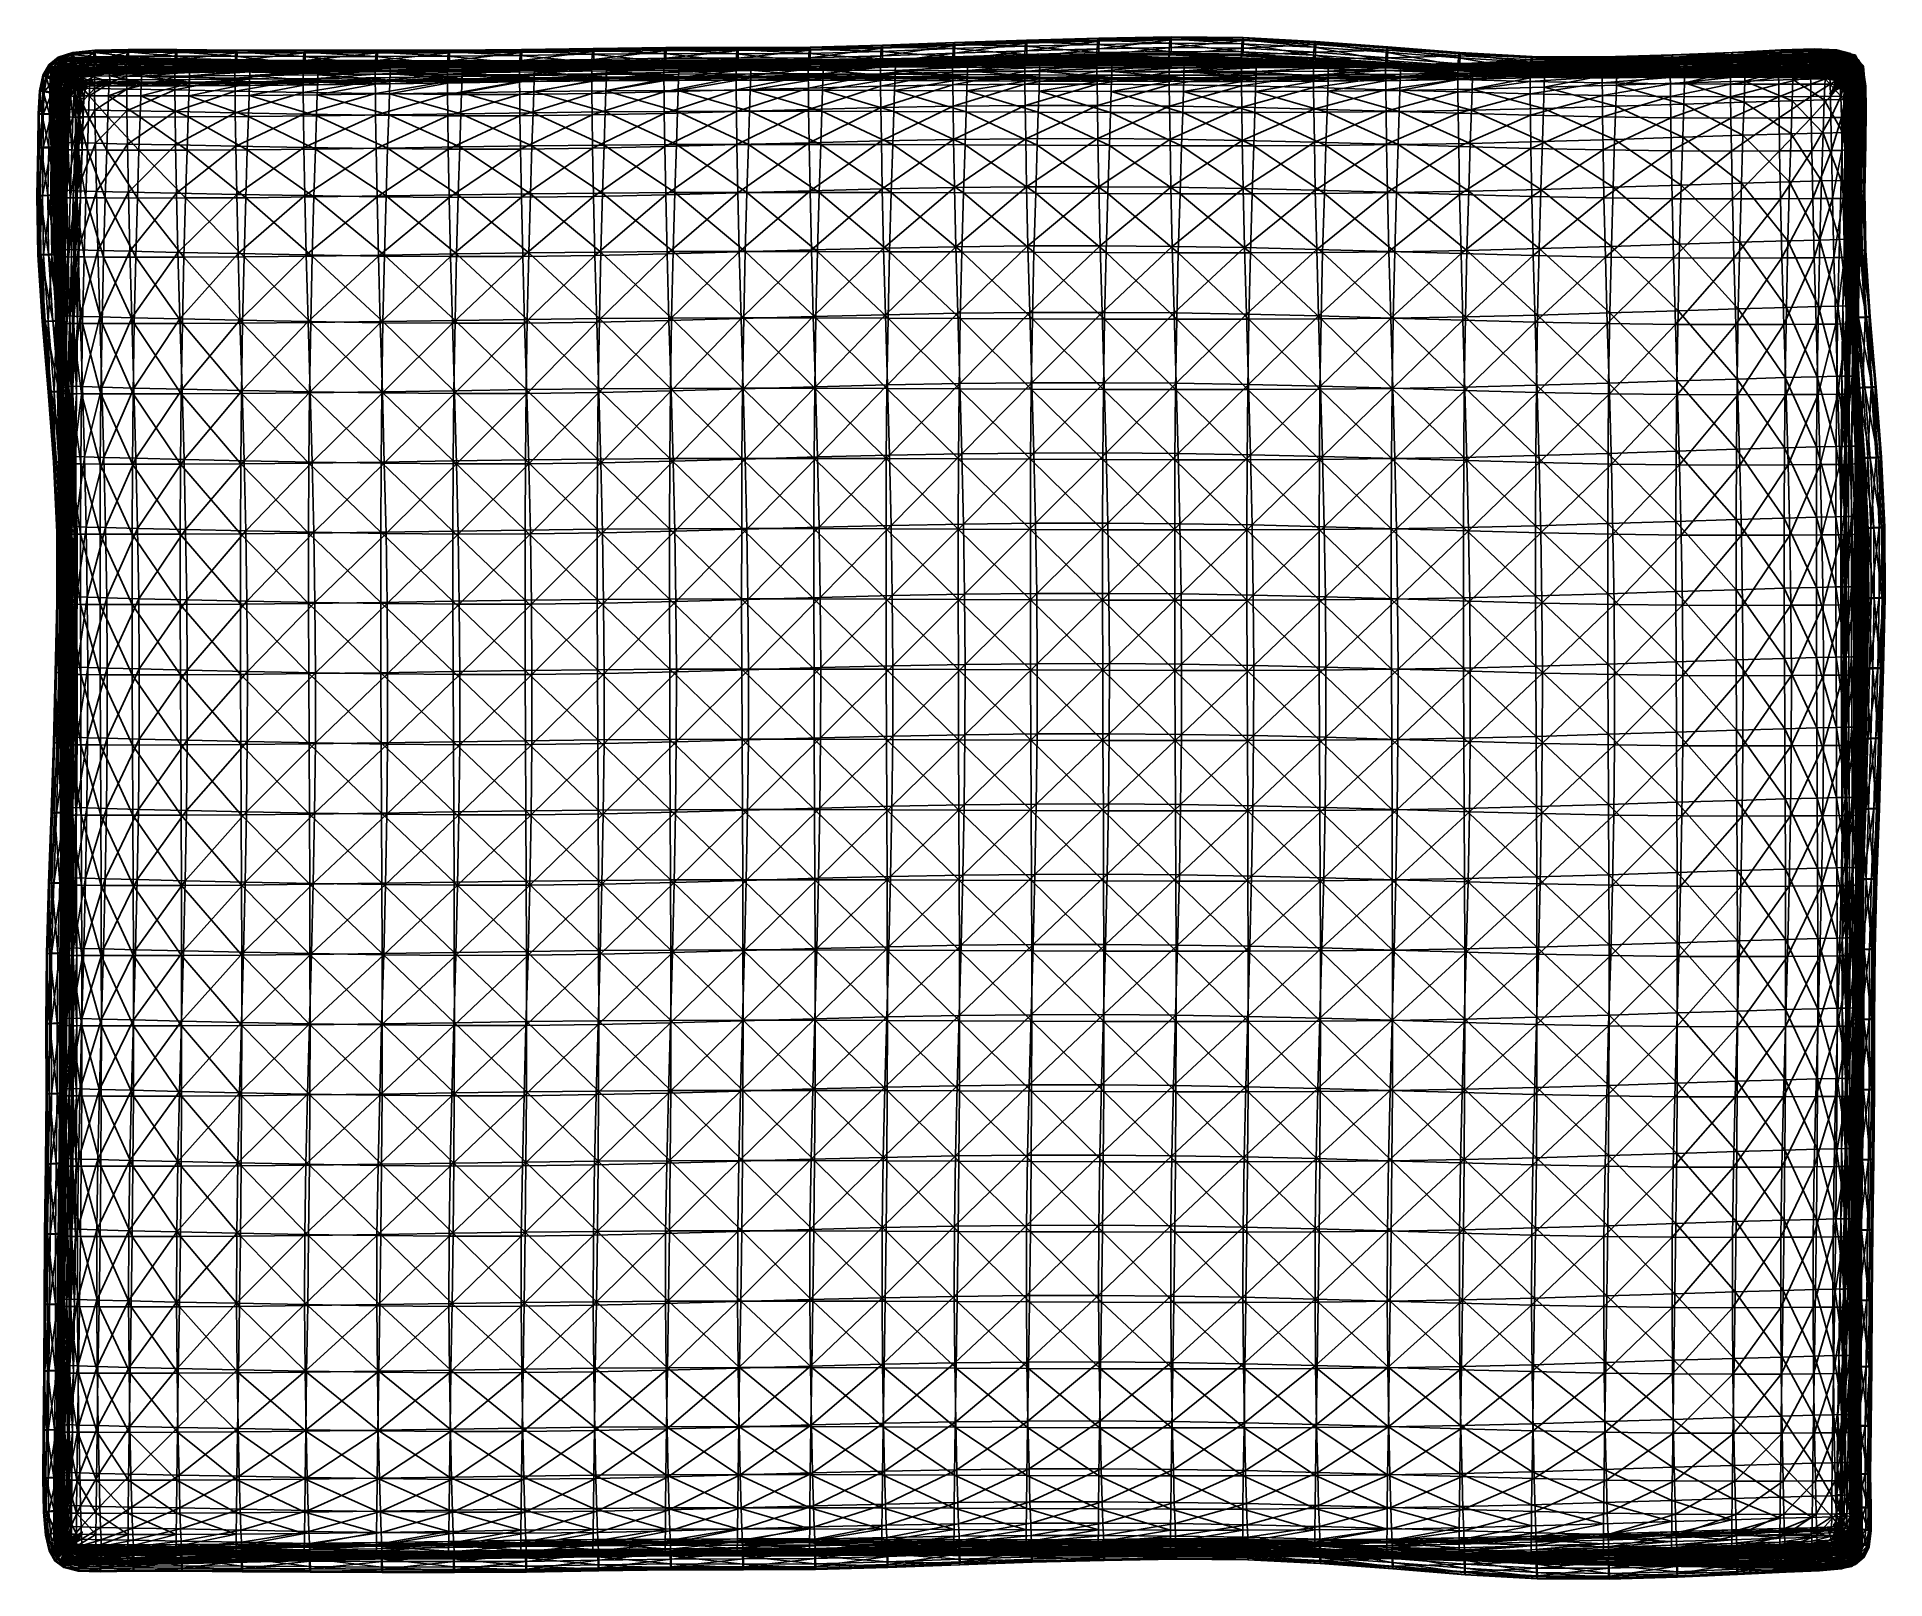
# Model space of a CAD drawing. Header units: centimetres. Extents: x -242 to 242, y -202 to 202.
import ezdxf

# ---------------------------------------------------------------- set-up
doc = ezdxf.new("R2010")
doc.units = ezdxf.units.CM
doc.layers.add('Box064', color=7, linetype='Continuous', true_color=0x94b11b)

msp = doc.modelspace()

# ---------------------------------------------------------------- meshes
at = {"layer": 'Box064', "color": 224, "true_color": 0x8a086e}
mesh = msp.add_polyface(dxfattribs=at)
corners = [(-225.49, 192.72, -2.9), (-226.1, 193.24, 14.81), (-231.2, 192.99, 14.95), (-230.59, 192.47, -2.76), (-226.69, 193.82, 32.52), (-227.21, 194.43, 50.23), (-232.31, 194.22, 50.37), (-231.78, 193.59, 32.66), (-231.66, 191.62, 201.14), (-231.6, 193.08, 200.34), (-226.57, 193.17, 200.54), (-227.8, 192.85, -165.37), (-227.88, 192.96, -160.45), (-230.58, 192.48, -160.39), (-228.01, 192.86, -152.45), (-230.7, 192.39, -152.39), (-222.71, 192.98, -165.52), (-227.74, 192.39, -168), (-222.77, 193.09, -160.59), (-223.1, 192.87, -140.7), (-223.36, 192.69, -125.9), (-228.46, 192.53, -125.77), (-228.21, 192.72, -140.56), (-222.9, 193.01, -152.59), (-226.42, 195.13, 189.89), (-226.16, 194.43, 194.15), (-231.24, 193.99, 194.08), (-231.5, 194.82, 189.91), (-226.74, 195.76, 182.13), (-231.84, 195.61, 182.24), (-226.51, 193.49, 200.38), (-231.48, 193.26, 200.24), (-226.45, 193.1, 200.55), (-231.36, 192.76, 200.41), (-227.64, 196.49, 138.78), (-227.32, 196.44, 155.52), (-232.42, 196.34, 155.66), (-227.89, 196.34, 121.07), (-232.74, 196.38, 138.92), (-219.49, 196.25, 120.83), (-227.03, 196.2, 170.32), (-232.13, 196.1, 170.46), (-227.61, 195.03, 67.94), (-227.88, 195.58, 85.65), (-232.97, 195.41, 85.79), (-232.71, 194.84, 68.08), (-219.21, 195.07, 67.7), (-227.97, 196.03, 103.36), (-232.99, 196.22, 121.21), (-233.07, 195.88, 103.5), (-219.47, 195.57, 85.41), (-219.56, 195.97, 103.12), (-232.27, 197.66, 197.72), (-226.49, 198.25, 197.77), (-226.61, 198.11, 199.06), (-232.37, 197.53, 198.98), (-232.02, 197.06, 196.58), (-226.36, 197.6, 196.63), (-226.05, 193.78, 195.43), (-231.15, 193.37, 195.31), (-226.07, 193.95, 195.43), (-231.17, 193.62, 195.31), (-231.3, 192.22, 200.44), (-226.2, 195.69, 195.84), (-231.56, 195.28, 195.75), (-231.84, 194.11, 200.86), (-226.61, 194.43, 200.94), (-226.47, 192.65, 200.58), (-231.41, 192.4, 200.52), (-232.27, 196.1, 200.93), (-226.72, 196.53, 201.04), (-232.41, 197.12, 200.18), (-226.7, 197.65, 200.28)]
mesh.append_faces([[corners[k] for k in face] for face in [(0, 1, 2), (2, 3, 0), (4, 5, 6), (6, 7, 4), (1, 4, 7), (7, 2, 1), (8, 9, 10), (11, 12, 13), (12, 14, 15), (16, 11, 17), (14, 12, 18), (12, 11, 16), (19, 20, 21), (21, 22, 19), (22, 14, 23), (24, 25, 26), (26, 27, 24), (28, 24, 27), (27, 29, 28), (30, 10, 9), (9, 31, 30), (32, 30, 31), (31, 33, 32), (34, 35, 36), (37, 34, 38), (34, 37, 39), (40, 28, 29), (29, 41, 40), (35, 40, 41), (41, 36, 35), (42, 43, 44), (5, 42, 45), (45, 6, 5), (43, 42, 46), (47, 37, 48), (43, 47, 49), (47, 43, 50), (37, 47, 51), (52, 53, 54), (54, 55, 52), (53, 52, 56), (56, 57, 53), (58, 59, 26), (26, 25, 58), (59, 58, 60), (60, 61, 59), (32, 33, 62), (63, 64, 61), (61, 60, 63), (64, 63, 57), (57, 56, 64), (65, 66, 67), (67, 68, 65), (66, 65, 69), (69, 70, 66), (71, 72, 70), (70, 69, 71), (72, 71, 55), (55, 54, 72)]], dxfattribs={"vtx2": -1, "color": 224})
mesh = msp.add_polyface(dxfattribs=at)
corners = [(-216.53, 192.48, -20.85), (-217.08, 192.88, -3.14), (-225.49, 192.72, -2.9), (-226.1, 193.24, 14.81), (-217.69, 193.38, 14.57), (-226.69, 193.82, 32.52), (-218.28, 193.94, 32.28), (-227.21, 194.43, 50.23), (-218.8, 194.51, 49.99), (-214.3, 192.96, -165.76), (-222.71, 192.98, -165.52), (-222.69, 192.51, -168.19), (-222.77, 193.09, -160.59), (-222.9, 193.01, -152.59), (-228.01, 192.86, -152.45), (-227.88, 192.96, -160.45), (-214.37, 193.08, -160.83), (-223.1, 192.87, -140.7), (-228.21, 192.72, -140.56), (-214.49, 193, -152.83), (-223.36, 192.69, -125.9), (-214.7, 192.87, -140.94), (-226.42, 195.13, 189.89), (-226.74, 195.76, 182.13), (-218.34, 195.67, 181.91), (-218.02, 195.2, 189.76), (-226.16, 194.43, 194.15), (-217.77, 194.63, 194.11), (-226.51, 193.49, 200.38), (-226.45, 193.1, 200.55), (-218.15, 193.29, 200.55), (-218.17, 193.55, 200.34), (-226.57, 193.17, 200.54), (-218.18, 193.08, 200.5), (-219.49, 196.25, 120.83), (-219.24, 196.36, 138.54), (-227.64, 196.49, 138.78), (-227.32, 196.44, 155.52), (-218.92, 196.3, 155.28), (-227.03, 196.2, 170.32), (-218.63, 196.06, 170.08), (-227.61, 195.03, 67.94), (-219.21, 195.07, 67.7), (-219.47, 195.57, 85.41), (-227.88, 195.58, 85.65), (-219.56, 195.97, 103.12), (-227.97, 196.03, 103.36), (-227.89, 196.34, 121.07), (-226.49, 198.25, 197.77), (-217.75, 198.44, 197.69), (-217.86, 198.3, 199), (-226.61, 198.11, 199.06), (-226.36, 197.6, 196.63), (-217.67, 197.76, 196.55), (-217.7, 193.95, 195.44), (-226.05, 193.78, 195.43), (-217.7, 194.05, 195.43), (-226.07, 193.95, 195.43), (-226.42, 192.52, 200.53), (-218.16, 192.7, 200.52), (-226.47, 192.65, 200.58), (-218.17, 192.78, 200.54), (-217.68, 195.81, 195.8), (-226.2, 195.69, 195.84), (-226.61, 194.43, 200.94), (-218.15, 194.56, 200.91), (-226.72, 196.53, 201.04), (-218.1, 196.68, 201.02), (-226.7, 197.65, 200.28), (-217.99, 197.82, 200.24)]
mesh.append_faces([[corners[k] for k in face] for face in [(0, 1, 2), (3, 2, 1), (1, 4, 3), (5, 3, 4), (4, 6, 5), (7, 5, 6), (6, 8, 7), (9, 10, 11), (12, 13, 14), (10, 12, 15), (12, 10, 9), (13, 12, 16), (13, 17, 18), (17, 13, 19), (20, 17, 21), (22, 23, 24), (24, 25, 22), (26, 22, 25), (25, 27, 26), (28, 29, 30), (30, 31, 28), (32, 28, 31), (31, 33, 32), (34, 35, 36), (37, 36, 35), (35, 38, 37), (39, 37, 38), (38, 40, 39), (23, 39, 40), (40, 24, 23), (41, 7, 8), (8, 42, 41), (42, 43, 44), (43, 45, 46), (45, 34, 47), (48, 49, 50), (50, 51, 48), (49, 48, 52), (52, 53, 49), (54, 55, 26), (26, 27, 54), (55, 54, 56), (56, 57, 55), (58, 59, 30), (30, 29, 58), (60, 61, 59), (62, 63, 57), (57, 56, 62), (63, 62, 53), (53, 52, 63), (64, 65, 61), (61, 60, 64), (65, 64, 66), (66, 67, 65), (68, 69, 67), (67, 66, 68), (69, 68, 51), (51, 50, 69)]], dxfattribs={"vtx2": -1, "color": 224})
mesh = msp.add_polyface(dxfattribs=at)
corners = [(-205.69, 194.12, 31.9), (-206.21, 194.64, 49.61), (-218.8, 194.51, 49.99), (-218.28, 193.94, 32.28), (-205.1, 193.62, 14.19), (-217.69, 193.38, 14.57), (-217.08, 192.88, -3.14), (-204.49, 193.15, -3.52), (-216.53, 192.48, -20.85), (-203.94, 192.77, -21.24), (-214.3, 192.96, -165.76), (-214.37, 193.08, -160.83), (-222.77, 193.09, -160.59), (-214.49, 193, -152.83), (-222.9, 193.01, -152.59), (-214.7, 192.87, -140.94), (-223.1, 192.87, -140.7), (-214.95, 192.71, -126.15), (-223.36, 192.69, -125.9), (-201.77, 193.11, -161.22), (-201.71, 192.99, -166.14), (-214.28, 192.49, -168.43), (-215.23, 192.52, -109.41), (-202.36, 192.8, -126.53), (-202.1, 192.93, -141.33), (-201.9, 193.04, -153.21), (-205.6, 193.49, 200.09), (-205.59, 192.89, 200.25), (-218.18, 193.08, 200.5), (-218.17, 193.55, 200.34), (-205.6, 193.34, 200.33), (-218.15, 193.29, 200.55), (-205.43, 195.06, 189.46), (-205.18, 194.56, 193.87), (-217.77, 194.63, 194.11), (-218.02, 195.2, 189.76), (-205.75, 195.45, 181.55), (-218.34, 195.67, 181.91), (-206.04, 195.81, 169.7), (-218.63, 196.06, 170.08), (-206.33, 196.06, 154.9), (-218.92, 196.3, 155.28), (-206.65, 196.14, 138.16), (-219.24, 196.36, 138.54), (-206.89, 196.08, 120.45), (-219.49, 196.25, 120.83), (-206.97, 195.87, 102.74), (-219.56, 195.97, 103.12), (-206.88, 195.54, 85.03), (-219.47, 195.57, 85.41), (-206.62, 195.12, 67.32), (-219.21, 195.07, 67.7), (-205.29, 197.87, 200.02), (-217.99, 197.82, 200.24), (-217.86, 198.3, 199), (-205.15, 198.32, 198.77), (-205.43, 196.74, 200.8), (-218.1, 196.68, 201.02), (-205.12, 193.88, 195.22), (-217.7, 193.95, 195.44), (-205.12, 193.95, 195.22), (-217.7, 194.05, 195.43), (-218.16, 192.7, 200.52), (-205.62, 192.76, 200.3), (-218.17, 192.78, 200.54), (-205.62, 192.83, 200.31), (-205.04, 195.72, 195.57), (-217.68, 195.81, 195.8), (-204.99, 197.71, 196.31), (-217.67, 197.76, 196.55), (-218.15, 194.56, 200.91), (-205.55, 194.61, 200.69), (-205.04, 198.42, 197.45), (-217.75, 198.44, 197.69)]
mesh.append_faces([[corners[k] for k in face] for face in [(0, 1, 2), (2, 3, 0), (4, 0, 3), (3, 5, 4), (5, 6, 7), (6, 8, 9), (10, 11, 12), (11, 13, 14), (13, 15, 16), (15, 17, 18), (13, 11, 19), (11, 10, 20), (20, 10, 21), (22, 17, 23), (17, 15, 24), (15, 13, 25), (26, 27, 28), (28, 29, 26), (30, 26, 29), (29, 31, 30), (32, 33, 34), (34, 35, 32), (36, 32, 35), (35, 37, 36), (38, 36, 37), (37, 39, 38), (40, 38, 39), (39, 41, 40), (42, 40, 41), (41, 43, 42), (44, 42, 43), (43, 45, 44), (46, 44, 45), (45, 47, 46), (48, 46, 47), (47, 49, 48), (50, 48, 49), (49, 51, 50), (1, 50, 51), (51, 2, 1), (52, 53, 54), (54, 55, 52), (53, 52, 56), (56, 57, 53), (58, 59, 34), (34, 33, 58), (60, 61, 59), (62, 63, 30), (30, 31, 62), (63, 62, 64), (64, 65, 63), (66, 67, 61), (68, 69, 67), (70, 71, 65), (65, 64, 70), (71, 70, 57), (57, 56, 71), (72, 73, 69), (55, 54, 73)]], dxfattribs={"vtx2": -1, "color": 224})
mesh = msp.add_polyface(dxfattribs=at)
corners = [(-205.69, 194.12, 31.9), (-205.1, 193.62, 14.19), (-189.36, 193.93, 13.72), (-206.21, 194.64, 49.61), (-189.95, 194.36, 31.43), (-190.48, 194.78, 49.14), (-204.49, 193.15, -3.52), (-203.94, 192.77, -21.24), (-188.2, 193.16, -21.71), (-188.75, 193.52, -4), (-217.69, 193.38, 14.57), (-217.08, 192.88, -3.14), (-201.77, 193.11, -161.22), (-201.71, 192.99, -166.14), (-185.97, 193.08, -166.61), (-201.9, 193.04, -153.21), (-186.04, 193.21, -161.69), (-214.49, 193, -152.83), (-214.37, 193.08, -160.83), (-201.69, 192.51, -168.81), (-214.28, 192.49, -168.43), (-202.64, 192.65, -109.79), (-202.36, 192.8, -126.53), (-186.62, 192.98, -127), (-202.89, 192.51, -92.08), (-186.91, 192.88, -110.26), (-202.1, 192.93, -141.33), (-186.17, 193.16, -153.68), (-186.37, 193.08, -141.8), (-214.95, 192.71, -126.15), (-214.7, 192.87, -140.94), (-203.51, 192.51, -38.95), (-187.78, 192.9, -39.42), (-205.6, 193.49, 200.09), (-205.6, 193.34, 200.33), (-189.87, 193.28, 199.74), (-205.59, 192.89, 200.25), (-189.86, 193.33, 199.57), (-205.43, 195.06, 189.46), (-205.75, 195.45, 181.55), (-190.01, 195.14, 181.06), (-205.18, 194.56, 193.87), (-189.69, 194.83, 188.91), (-206.04, 195.81, 169.7), (-206.33, 196.06, 154.9), (-190.59, 195.72, 154.43), (-190.3, 195.46, 169.23), (-206.65, 196.14, 138.16), (-206.89, 196.08, 120.45), (-191.16, 195.83, 119.98), (-190.91, 195.84, 137.69), (-206.97, 195.87, 102.74), (-206.88, 195.54, 85.03), (-191.14, 195.48, 84.56), (-191.24, 195.7, 102.27), (-206.62, 195.12, 67.32), (-190.88, 195.16, 66.85), (-189.56, 197.84, 199.34), (-205.29, 197.87, 200.02), (-205.15, 198.32, 198.77), (-189.7, 196.72, 200.13), (-205.43, 196.74, 200.8), (-189.39, 193.73, 194.6), (-205.12, 193.88, 195.22), (-189.39, 193.81, 194.6), (-205.12, 193.95, 195.22), (-217.7, 193.95, 195.44), (-205.62, 192.76, 200.3), (-189.89, 192.74, 199.7), (-205.62, 192.83, 200.31), (-189.88, 192.81, 199.71), (-217.7, 194.05, 195.43), (-205.04, 195.72, 195.57), (-189.31, 195.58, 194.92), (-189.25, 197.58, 195.63), (-204.99, 197.71, 196.31), (-217.68, 195.81, 195.8), (-205.55, 194.61, 200.69), (-189.81, 194.59, 200.06), (-217.67, 197.76, 196.55), (-205.04, 198.42, 197.45), (-189.3, 198.33, 196.76), (-189.42, 198.26, 198.08), (-217.75, 198.44, 197.69)]
mesh.append_faces([[corners[k] for k in face] for face in [(0, 1, 2), (3, 0, 4), (4, 5, 3), (6, 7, 8), (1, 6, 9), (6, 1, 10), (7, 6, 11), (12, 13, 14), (15, 12, 16), (12, 15, 17), (13, 12, 18), (14, 13, 19), (20, 19, 13), (21, 22, 23), (24, 21, 25), (26, 15, 27), (22, 26, 28), (26, 22, 29), (15, 26, 30), (7, 31, 32), (33, 34, 35), (36, 33, 37), (38, 39, 40), (41, 38, 42), (43, 44, 45), (45, 46, 43), (39, 43, 46), (46, 40, 39), (47, 48, 49), (49, 50, 47), (44, 47, 50), (50, 45, 44), (51, 52, 53), (53, 54, 51), (48, 51, 54), (54, 49, 48), (55, 3, 5), (5, 56, 55), (52, 55, 56), (56, 53, 52), (57, 58, 59), (60, 61, 58), (62, 63, 41), (64, 65, 63), (66, 63, 65), (67, 68, 35), (35, 34, 67), (68, 67, 69), (69, 70, 68), (71, 65, 72), (73, 72, 65), (74, 75, 72), (76, 72, 75), (70, 69, 77), (78, 77, 61), (79, 75, 80), (81, 80, 75), (82, 59, 80), (83, 80, 59)]], dxfattribs={"vtx2": -1, "color": 224})
mesh = msp.add_polyface(dxfattribs=at)
corners = [(-189.36, 193.93, 13.72), (-189.95, 194.36, 31.43), (-205.69, 194.12, 31.9), (-188.2, 193.16, -21.71), (-188.75, 193.52, -4), (-204.49, 193.15, -3.52), (-205.1, 193.62, 14.19), (-170.93, 193.96, -4.51), (-170.37, 193.65, -22.22), (-190.48, 194.78, 49.14), (-172.13, 194.64, 30.91), (-171.54, 194.3, 13.2), (-185.97, 193.08, -166.61), (-186.04, 193.21, -161.69), (-201.77, 193.11, -161.22), (-186.17, 193.16, -153.68), (-201.9, 193.04, -153.21), (-201.69, 192.51, -168.81), (-185.95, 192.6, -169.28), (-186.62, 192.98, -127), (-186.91, 192.88, -110.26), (-202.64, 192.65, -109.79), (-187.16, 192.79, -92.55), (-202.89, 192.51, -92.08), (-186.37, 193.08, -141.8), (-202.1, 192.93, -141.33), (-202.36, 192.8, -126.53), (-169.08, 193.22, -110.77), (-187.49, 192.75, -57.13), (-187.78, 192.9, -39.42), (-203.51, 192.51, -38.95), (-203.94, 192.77, -21.24), (-187.31, 192.73, -74.84), (-169.48, 193.18, -75.35), (-169.33, 193.18, -93.06), (-169.95, 193.4, -39.93), (-169.66, 193.24, -57.64), (-189.45, 194.4, 193.26), (-189.69, 194.83, 188.91), (-171.87, 194.61, 188.03), (-190.01, 195.14, 181.06), (-172.18, 194.78, 180.46), (-189.86, 192.63, 199.82), (-189.86, 193.33, 199.57), (-172.04, 193.11, 198.73), (-189.87, 193.28, 199.74), (-172.04, 193.17, 198.64), (-205.6, 193.49, 200.09), (-205.59, 192.89, 200.25), (-205.43, 195.06, 189.46), (-205.18, 194.56, 193.87), (-190.59, 195.72, 154.43), (-190.91, 195.84, 137.69), (-173.08, 195.46, 137.18), (-191.16, 195.83, 119.98), (-173.33, 195.52, 119.47), (-190.3, 195.46, 169.23), (-172.47, 195.04, 168.72), (-172.76, 195.3, 153.92), (-191.14, 195.48, 84.56), (-190.88, 195.16, 66.85), (-173.05, 195.2, 66.34), (-172.65, 194.95, 48.63), (-191.24, 195.7, 102.27), (-173.41, 195.49, 101.76), (-173.31, 195.39, 84.05), (-171.6, 198.21, 196.64), (-189.42, 198.26, 198.08), (-189.3, 198.33, 196.76), (-171.48, 198.29, 195.32), (-189.25, 197.58, 195.63), (-205.15, 198.32, 198.77), (-189.56, 197.84, 199.34), (-205.29, 197.87, 200.02), (-189.7, 196.72, 200.13), (-189.39, 193.73, 194.6), (-205.12, 193.88, 195.22), (-189.39, 193.81, 194.6), (-171.57, 193.7, 193.4), (-171.57, 193.77, 193.39), (-189.89, 192.74, 199.7), (-172.07, 192.66, 198.54), (-189.88, 192.81, 199.71), (-205.12, 193.95, 195.22), (-189.31, 195.58, 194.92), (-205.04, 195.72, 195.57), (-171.49, 195.55, 193.62), (-171.43, 197.55, 194.23), (-172.06, 192.73, 198.55), (-189.81, 194.59, 200.06), (-171.99, 194.51, 198.8), (-205.55, 194.61, 200.69), (-205.43, 196.74, 200.8), (-171.87, 196.64, 198.77), (-171.74, 197.77, 197.92), (-204.99, 197.71, 196.31), (-205.04, 198.42, 197.45)]
mesh.append_faces([[corners[k] for k in face] for face in [(0, 1, 2), (3, 4, 5), (4, 0, 6), (0, 4, 7), (4, 3, 8), (9, 1, 10), (1, 0, 11), (12, 13, 14), (13, 15, 16), (17, 18, 12), (19, 20, 21), (20, 22, 23), (15, 24, 25), (24, 19, 26), (22, 20, 27), (28, 29, 30), (29, 3, 31), (28, 32, 33), (32, 22, 34), (3, 29, 35), (29, 28, 36), (37, 38, 39), (38, 40, 41), (42, 43, 44), (43, 45, 46), (45, 43, 47), (43, 42, 48), (40, 38, 49), (38, 37, 50), (51, 52, 53), (52, 54, 55), (40, 56, 57), (56, 51, 58), (59, 60, 61), (60, 9, 62), (54, 63, 64), (63, 59, 65), (66, 67, 68), (69, 68, 70), (71, 67, 72), (73, 72, 74), (50, 37, 75), (76, 75, 77), (78, 75, 37), (79, 77, 75), (46, 45, 80), (81, 80, 82), (83, 77, 84), (85, 84, 70), (86, 84, 77), (87, 70, 84), (88, 82, 89), (90, 89, 74), (91, 89, 82), (92, 74, 89), (93, 74, 72), (94, 72, 67), (95, 70, 68), (96, 68, 67)]], dxfattribs={"vtx2": -1, "color": 224})
mesh = msp.add_polyface(dxfattribs=at)
corners = [(-170.93, 193.96, -4.51), (-171.54, 194.3, 13.2), (-189.36, 193.93, 13.72), (-170.37, 193.65, -22.22), (-188.75, 193.52, -4), (-172.13, 194.64, 30.91), (-172.65, 194.95, 48.63), (-190.48, 194.78, 49.14), (-189.95, 194.36, 31.43), (-153.25, 194.91, 30.46), (-185.95, 192.6, -169.28), (-168.13, 192.79, -169.78), (-168.15, 193.28, -167.12), (-185.97, 193.08, -166.61), (-168.21, 193.42, -162.2), (-168.34, 193.38, -154.19), (-186.17, 193.16, -153.68), (-186.04, 193.21, -161.69), (-168.54, 193.33, -142.31), (-168.8, 193.27, -127.51), (-186.62, 192.98, -127), (-186.37, 193.08, -141.8), (-169.08, 193.22, -110.77), (-169.33, 193.18, -93.06), (-187.16, 192.79, -92.55), (-186.91, 192.88, -110.26), (-169.48, 193.18, -75.35), (-169.66, 193.24, -57.64), (-187.49, 192.75, -57.13), (-187.31, 192.73, -74.84), (-169.95, 193.4, -39.93), (-188.2, 193.16, -21.71), (-187.78, 192.9, -39.42), (-171.87, 194.61, 188.03), (-171.63, 194.31, 192.12), (-189.45, 194.4, 193.26), (-172.18, 194.78, 180.46), (-189.69, 194.83, 188.91), (-153.31, 194.45, 179.9), (-172.04, 193.11, 198.73), (-172.03, 192.31, 199.25), (-189.86, 192.63, 199.82), (-172.04, 193.17, 198.64), (-189.86, 193.33, 199.57), (-153.17, 193.09, 197.45), (-173.08, 195.46, 137.18), (-172.76, 195.3, 153.92), (-190.59, 195.72, 154.43), (-173.33, 195.52, 119.47), (-190.91, 195.84, 137.69), (-154.45, 195.22, 119.02), (-154.21, 195.09, 136.73), (-172.47, 195.04, 168.72), (-190.01, 195.14, 181.06), (-190.3, 195.46, 169.23), (-153.89, 194.91, 153.47), (-153.6, 194.65, 168.27), (-173.05, 195.2, 66.34), (-173.31, 195.39, 84.05), (-191.14, 195.48, 84.56), (-190.88, 195.16, 66.85), (-153.77, 195.1, 48.17), (-154.18, 195.23, 65.89), (-173.41, 195.49, 101.76), (-191.16, 195.83, 119.98), (-191.24, 195.7, 102.27), (-154.44, 195.3, 83.6), (-154.53, 195.29, 101.31), (-189.3, 198.33, 196.76), (-171.48, 198.29, 195.32), (-171.6, 198.21, 196.64), (-189.25, 197.58, 195.63), (-171.43, 197.55, 194.23), (-171.57, 193.7, 193.4), (-189.39, 193.73, 194.6), (-171.57, 193.77, 193.39), (-172.07, 192.66, 198.54), (-189.89, 192.74, 199.7), (-189.88, 192.81, 199.71), (-172.06, 192.73, 198.55), (-153.2, 192.62, 197.27), (-189.39, 193.81, 194.6), (-171.49, 195.55, 193.62), (-189.31, 195.58, 194.92), (-189.81, 194.59, 200.06), (-171.99, 194.51, 198.8), (-189.7, 196.72, 200.13), (-171.87, 196.64, 198.77), (-189.56, 197.84, 199.34), (-171.74, 197.77, 197.92), (-189.42, 198.26, 198.08)]
mesh.append_faces([[corners[k] for k in face] for face in [(0, 1, 2), (3, 0, 4), (5, 6, 7), (1, 5, 8), (6, 5, 9), (10, 11, 12), (12, 13, 10), (14, 15, 16), (16, 17, 14), (12, 14, 17), (17, 13, 12), (18, 19, 20), (20, 21, 18), (15, 18, 21), (21, 16, 15), (22, 23, 24), (19, 22, 25), (25, 20, 19), (26, 27, 28), (23, 26, 29), (30, 3, 31), (27, 30, 32), (33, 34, 35), (36, 33, 37), (33, 36, 38), (39, 40, 41), (42, 39, 43), (39, 42, 44), (45, 46, 47), (48, 45, 49), (45, 48, 50), (46, 45, 51), (52, 36, 53), (46, 52, 54), (52, 46, 55), (36, 52, 56), (57, 58, 59), (6, 57, 60), (57, 6, 61), (58, 57, 62), (63, 48, 64), (58, 63, 65), (63, 58, 66), (48, 63, 67), (68, 69, 70), (71, 72, 69), (35, 34, 73), (74, 73, 75), (44, 42, 76), (77, 76, 42), (78, 79, 76), (80, 76, 79), (81, 75, 82), (83, 82, 72), (84, 85, 79), (86, 87, 85), (88, 89, 87), (90, 70, 89)]], dxfattribs={"vtx2": -1, "color": 224})
mesh = msp.add_polyface(dxfattribs=at)
corners = [(-170.93, 193.96, -4.51), (-170.37, 193.65, -22.22), (-151.5, 194.14, -22.67), (-152.05, 194.4, -4.96), (-171.54, 194.3, 13.2), (-152.66, 194.67, 12.75), (-172.13, 194.64, 30.91), (-153.25, 194.91, 30.46), (-153.77, 195.1, 48.17), (-172.65, 194.95, 48.63), (-149.27, 193.54, -167.57), (-168.15, 193.28, -167.12), (-168.13, 192.79, -169.78), (-168.21, 193.42, -162.2), (-168.34, 193.38, -154.19), (-149.33, 193.69, -162.65), (-168.54, 193.33, -142.31), (-149.46, 193.67, -154.64), (-168.8, 193.27, -127.51), (-149.66, 193.64, -142.76), (-169.08, 193.22, -110.77), (-149.92, 193.62, -127.96), (-150.2, 193.61, -111.22), (-169.33, 193.18, -93.06), (-150.45, 193.62, -93.51), (-169.48, 193.18, -75.35), (-150.61, 193.65, -75.8), (-169.66, 193.24, -57.64), (-150.78, 193.75, -58.09), (-169.95, 193.4, -39.93), (-151.07, 193.91, -40.38), (-153.31, 194.45, 179.9), (-153, 194.42, 187.14), (-171.87, 194.61, 188.03), (-171.63, 194.31, 192.12), (-152.76, 194.27, 190.9), (-153.17, 193.09, 197.45), (-153.16, 192.93, 197.85), (-172.04, 193.11, 198.73), (-172.03, 192.31, 199.25), (-154.45, 195.22, 119.02), (-154.21, 195.09, 136.73), (-173.08, 195.46, 137.18), (-153.89, 194.91, 153.47), (-172.76, 195.3, 153.92), (-153.6, 194.65, 168.27), (-172.47, 195.04, 168.72), (-172.18, 194.78, 180.46), (-154.18, 195.23, 65.89), (-173.05, 195.2, 66.34), (-154.44, 195.3, 83.6), (-173.31, 195.39, 84.05), (-154.53, 195.29, 101.31), (-173.41, 195.49, 101.76), (-173.33, 195.52, 119.47), (-171.48, 198.29, 195.32), (-152.61, 198.28, 193.84), (-152.73, 198.2, 195.16), (-171.6, 198.21, 196.64), (-171.43, 197.55, 194.23), (-152.56, 197.55, 192.77), (-152.7, 193.69, 192.09), (-171.57, 193.7, 193.4), (-152.7, 193.77, 192.08), (-171.57, 193.77, 193.39), (-172.07, 192.66, 198.54), (-153.2, 192.62, 197.27), (-172.06, 192.73, 198.55), (-153.19, 192.69, 197.28), (-152.62, 195.55, 192.25), (-171.49, 195.55, 193.62), (-171.99, 194.51, 198.8), (-153.12, 194.47, 197.46), (-171.87, 196.64, 198.77), (-153.01, 196.61, 197.34), (-171.74, 197.77, 197.92), (-152.87, 197.74, 196.45)]
mesh.append_faces([[corners[k] for k in face] for face in [(0, 1, 2), (2, 3, 0), (4, 0, 3), (3, 5, 4), (6, 4, 5), (5, 7, 6), (7, 8, 9), (10, 11, 12), (13, 11, 10), (14, 13, 15), (16, 14, 17), (18, 16, 19), (20, 18, 21), (21, 22, 20), (23, 20, 22), (22, 24, 23), (25, 23, 24), (24, 26, 25), (27, 25, 26), (26, 28, 27), (29, 27, 28), (28, 30, 29), (1, 29, 30), (30, 2, 1), (31, 32, 33), (34, 33, 32), (32, 35, 34), (36, 37, 38), (39, 38, 37), (40, 41, 42), (41, 43, 44), (43, 45, 46), (45, 31, 47), (8, 48, 49), (48, 50, 51), (50, 52, 53), (52, 40, 54), (55, 56, 57), (57, 58, 55), (56, 55, 59), (59, 60, 56), (61, 62, 34), (34, 35, 61), (62, 61, 63), (63, 64, 62), (65, 66, 36), (67, 68, 66), (69, 70, 64), (64, 63, 69), (70, 69, 60), (60, 59, 70), (71, 72, 68), (68, 67, 71), (72, 71, 73), (73, 74, 72), (75, 76, 74), (74, 73, 75), (76, 75, 58), (58, 57, 76)]], dxfattribs={"vtx2": -1, "color": 224})
mesh = msp.add_polyface(dxfattribs=at)
corners = [(-134.37, 195.13, 30.18), (-134.89, 195.23, 47.89), (-153.77, 195.1, 48.17), (-153.25, 194.91, 30.46), (-133.78, 194.96, 12.47), (-152.66, 194.67, 12.75), (-152.05, 194.4, -4.96), (-133.17, 194.76, -5.24), (-151.5, 194.14, -22.67), (-132.62, 194.54, -22.95), (-168.13, 192.79, -169.78), (-149.25, 193.05, -170.23), (-149.27, 193.54, -167.57), (-149.33, 193.69, -162.65), (-168.21, 193.42, -162.2), (-149.46, 193.67, -154.64), (-168.34, 193.38, -154.19), (-149.66, 193.64, -142.76), (-168.54, 193.33, -142.31), (-149.92, 193.62, -127.96), (-168.8, 193.27, -127.51), (-130.46, 193.99, -162.93), (-130.39, 193.84, -167.86), (-130.37, 193.35, -170.52), (-149.27, 192.08, -170.91), (-150.45, 193.62, -93.51), (-150.2, 193.61, -111.22), (-131.32, 193.96, -111.51), (-131.04, 193.95, -128.25), (-130.79, 193.96, -143.04), (-130.59, 193.98, -154.93), (-151.07, 193.91, -40.38), (-132.2, 194.34, -40.66), (-150.78, 193.75, -58.09), (-131.9, 194.17, -58.38), (-150.61, 193.65, -75.8), (-131.73, 194.06, -76.09), (-131.57, 194, -93.8), (-134.3, 193.16, 196.59), (-134.29, 192.88, 197.24), (-153.16, 192.93, 197.85), (-153.17, 193.09, 197.45), (-152.76, 194.27, 190.9), (-153, 194.42, 187.14), (-134.12, 194.28, 186.54), (-134.43, 194.22, 179.53), (-153.31, 194.45, 179.9), (-134.72, 194.38, 167.98), (-153.6, 194.65, 168.27), (-135.01, 194.64, 153.18), (-153.89, 194.91, 153.47), (-135.33, 194.85, 136.44), (-154.21, 195.09, 136.73), (-135.58, 195.02, 118.73), (-154.45, 195.22, 119.02), (-135.65, 195.16, 101.02), (-154.53, 195.29, 101.31), (-135.56, 195.25, 83.31), (-154.44, 195.3, 83.6), (-135.3, 195.28, 65.6), (-154.18, 195.23, 65.89), (-134, 197.83, 195.6), (-152.87, 197.74, 196.45), (-152.73, 198.2, 195.16), (-134.13, 196.71, 196.47), (-153.01, 196.61, 197.34), (-133.83, 193.67, 191.16), (-152.7, 193.69, 192.09), (-133.83, 193.74, 191.16), (-152.7, 193.77, 192.08), (-153.2, 192.62, 197.27), (-134.32, 192.72, 196.32), (-153.19, 192.69, 197.28), (-134.32, 192.79, 196.34), (-133.75, 195.53, 191.36), (-152.62, 195.55, 192.25), (-133.69, 197.55, 191.93), (-152.56, 197.55, 192.77), (-153.12, 194.47, 197.46), (-134.25, 194.58, 196.55), (-133.74, 198.31, 193.01), (-152.61, 198.28, 193.84), (-133.86, 198.26, 194.32)]
mesh.append_faces([[corners[k] for k in face] for face in [(0, 1, 2), (2, 3, 0), (4, 0, 3), (3, 5, 4), (5, 6, 7), (6, 8, 9), (10, 11, 12), (12, 13, 14), (13, 15, 16), (15, 17, 18), (17, 19, 20), (15, 13, 21), (13, 12, 22), (23, 11, 24), (22, 12, 11), (25, 26, 27), (26, 19, 28), (19, 17, 29), (17, 15, 30), (8, 31, 32), (31, 33, 34), (33, 35, 36), (35, 25, 37), (38, 39, 40), (40, 41, 38), (42, 43, 44), (45, 44, 43), (43, 46, 45), (47, 45, 46), (46, 48, 47), (49, 47, 48), (48, 50, 49), (51, 49, 50), (50, 52, 51), (53, 51, 52), (52, 54, 53), (55, 53, 54), (54, 56, 55), (57, 55, 56), (56, 58, 57), (59, 57, 58), (58, 60, 59), (1, 59, 60), (60, 2, 1), (61, 62, 63), (64, 65, 62), (66, 67, 42), (68, 69, 67), (70, 71, 38), (38, 41, 70), (71, 70, 72), (72, 73, 71), (74, 75, 69), (76, 77, 75), (78, 79, 73), (73, 72, 78), (79, 78, 65), (80, 81, 77), (82, 63, 81)]], dxfattribs={"vtx2": -1, "color": 224})
mesh = msp.add_polyface(dxfattribs=at)
corners = [(-134.37, 195.13, 30.18), (-133.78, 194.96, 12.47), (-114.91, 195.19, 12.27), (-134.89, 195.23, 47.89), (-115.5, 195.31, 29.98), (-133.17, 194.76, -5.24), (-132.62, 194.54, -22.95), (-113.74, 194.84, -23.15), (-114.3, 195.03, -5.44), (-152.66, 194.67, 12.75), (-152.05, 194.4, -4.96), (-130.59, 193.98, -154.93), (-130.46, 193.99, -162.93), (-111.58, 194.27, -163.13), (-149.46, 193.67, -154.64), (-130.39, 193.84, -167.86), (-149.33, 193.69, -162.65), (-149.25, 193.05, -170.23), (-130.37, 193.35, -170.52), (-131.32, 193.96, -111.51), (-131.04, 193.95, -128.25), (-112.17, 194.24, -128.44), (-131.57, 194, -93.8), (-112.45, 194.26, -111.7), (-150.45, 193.62, -93.51), (-150.2, 193.61, -111.22), (-130.79, 193.96, -143.04), (-111.71, 194.26, -155.13), (-111.91, 194.24, -143.24), (-149.92, 193.62, -127.96), (-149.66, 193.64, -142.76), (-132.2, 194.34, -40.66), (-131.9, 194.17, -58.38), (-113.03, 194.5, -58.57), (-113.32, 194.66, -40.86), (-151.5, 194.14, -22.67), (-151.07, 193.91, -40.38), (-131.73, 194.06, -76.09), (-112.7, 194.31, -93.99), (-112.86, 194.38, -76.28), (-150.78, 193.75, -58.09), (-150.61, 193.65, -75.8), (-134.29, 192.88, 197.24), (-134.3, 193.16, 196.59), (-115.43, 193.34, 196.24), (-134.12, 194.28, 186.54), (-134.43, 194.22, 179.53), (-115.56, 194.17, 179.32), (-133.89, 194.22, 190.06), (-115.25, 194.29, 186.27), (-152.76, 194.27, 190.9), (-134.72, 194.38, 167.98), (-135.01, 194.64, 153.18), (-116.13, 194.55, 152.99), (-115.84, 194.3, 167.78), (-135.33, 194.85, 136.44), (-135.58, 195.02, 118.73), (-116.7, 194.96, 118.53), (-116.45, 194.76, 136.25), (-135.65, 195.16, 101.02), (-135.56, 195.25, 83.31), (-116.68, 195.27, 83.11), (-116.78, 195.13, 100.82), (-135.3, 195.28, 65.6), (-116.02, 195.36, 47.69), (-116.42, 195.35, 65.4), (-152.73, 198.2, 195.16), (-133.86, 198.26, 194.32), (-134, 197.83, 195.6), (-115.12, 198.02, 195.38), (-115.26, 196.93, 196.2), (-134.13, 196.71, 196.47), (-152.87, 197.74, 196.45), (-133.83, 193.67, 191.16), (-114.96, 193.73, 190.79), (-114.95, 193.8, 190.8), (-133.83, 193.74, 191.16), (-152.7, 193.69, 192.09), (-134.32, 192.72, 196.32), (-115.45, 192.93, 195.92), (-134.32, 192.79, 196.34), (-152.7, 193.77, 192.08), (-133.75, 195.53, 191.36), (-114.88, 195.6, 191.06), (-114.82, 197.64, 191.7), (-133.69, 197.55, 191.93), (-152.62, 195.55, 192.25), (-115.45, 193, 195.94), (-134.25, 194.58, 196.55), (-153.01, 196.61, 197.34), (-115.37, 194.79, 196.21), (-152.56, 197.55, 192.77), (-133.74, 198.31, 193.01), (-114.87, 198.43, 192.8), (-114.98, 198.41, 194.12), (-152.61, 198.28, 193.84)]
mesh.append_faces([[corners[k] for k in face] for face in [(0, 1, 2), (3, 0, 4), (5, 6, 7), (1, 5, 8), (5, 1, 9), (6, 5, 10), (11, 12, 13), (12, 11, 14), (15, 12, 16), (17, 18, 15), (19, 20, 21), (22, 19, 23), (19, 22, 24), (20, 19, 25), (26, 11, 27), (20, 26, 28), (26, 20, 29), (11, 26, 30), (31, 32, 33), (6, 31, 34), (31, 6, 35), (32, 31, 36), (37, 22, 38), (32, 37, 39), (37, 32, 40), (22, 37, 41), (42, 43, 44), (45, 46, 47), (48, 45, 49), (45, 48, 50), (51, 52, 53), (46, 51, 54), (55, 56, 57), (52, 55, 58), (59, 60, 61), (56, 59, 62), (63, 3, 64), (60, 63, 65), (66, 67, 68), (69, 68, 67), (70, 71, 68), (72, 68, 71), (50, 48, 73), (74, 73, 48), (75, 76, 73), (77, 73, 76), (44, 43, 78), (79, 78, 80), (81, 76, 82), (83, 82, 76), (84, 85, 82), (86, 82, 85), (87, 80, 88), (89, 71, 88), (90, 88, 71), (91, 85, 92), (93, 92, 85), (94, 67, 92), (95, 92, 67)]], dxfattribs={"vtx2": -1, "color": 224})
mesh = msp.add_polyface(dxfattribs=at)
corners = [(-114.91, 195.19, 12.27), (-115.5, 195.31, 29.98), (-134.37, 195.13, 30.18), (-116.02, 195.36, 47.69), (-134.89, 195.23, 47.89), (-113.74, 194.84, -23.15), (-114.3, 195.03, -5.44), (-133.17, 194.76, -5.24), (-133.78, 194.96, 12.47), (-95.42, 195.22, -5.61), (-94.87, 195.04, -23.32), (-96.62, 195.46, 29.81), (-96.03, 195.36, 12.1), (-130.46, 193.99, -162.93), (-130.39, 193.84, -167.86), (-111.52, 194.11, -168.05), (-111.58, 194.27, -163.13), (-111.71, 194.26, -155.13), (-130.59, 193.98, -154.93), (-112.17, 194.24, -128.44), (-112.45, 194.26, -111.7), (-131.32, 193.96, -111.51), (-112.7, 194.31, -93.99), (-131.57, 194, -93.8), (-111.91, 194.24, -143.24), (-130.79, 193.96, -143.04), (-131.04, 193.95, -128.25), (-113.03, 194.5, -58.57), (-113.32, 194.66, -40.86), (-132.2, 194.34, -40.66), (-132.62, 194.54, -22.95), (-112.86, 194.38, -76.28), (-131.73, 194.06, -76.09), (-131.9, 194.17, -58.38), (-94.45, 194.87, -41.03), (-115.02, 194.27, 189.73), (-115.25, 194.29, 186.27), (-96.37, 194.52, 186.37), (-115.56, 194.17, 179.32), (-96.68, 194.36, 179.22), (-134.12, 194.28, 186.54), (-133.89, 194.22, 190.06), (-116.13, 194.55, 152.99), (-116.45, 194.76, 136.25), (-97.58, 194.89, 136.07), (-116.7, 194.96, 118.53), (-97.83, 195.07, 118.36), (-115.84, 194.3, 167.78), (-96.97, 194.46, 167.61), (-97.26, 194.69, 152.81), (-134.72, 194.38, 167.98), (-134.43, 194.22, 179.53), (-135.33, 194.85, 136.44), (-135.01, 194.64, 153.18), (-116.68, 195.27, 83.11), (-116.42, 195.35, 65.4), (-97.55, 195.47, 65.23), (-97.14, 195.5, 47.52), (-116.78, 195.13, 100.82), (-97.9, 195.25, 100.65), (-97.81, 195.39, 82.94), (-135.65, 195.16, 101.02), (-135.58, 195.02, 118.73), (-135.3, 195.28, 65.6), (-135.56, 195.25, 83.31), (-96.1, 198.7, 194.52), (-114.98, 198.41, 194.12), (-114.87, 198.43, 192.8), (-95.99, 198.72, 193.21), (-114.82, 197.64, 191.7), (-133.86, 198.26, 194.32), (-115.12, 198.02, 195.38), (-134, 197.83, 195.6), (-115.26, 196.93, 196.2), (-114.96, 193.73, 190.79), (-96.08, 194.02, 191.16), (-96.07, 194.09, 191.16), (-114.95, 193.8, 190.8), (-133.83, 193.74, 191.16), (-114.88, 195.6, 191.06), (-133.75, 195.53, 191.36), (-96, 195.89, 191.44), (-95.94, 197.93, 192.09), (-96.49, 195.07, 196.59), (-115.37, 194.79, 196.21), (-134.25, 194.58, 196.55), (-115.45, 193, 195.94), (-134.13, 196.71, 196.47), (-96.38, 197.21, 196.6), (-96.24, 198.31, 195.78), (-133.69, 197.55, 191.93), (-133.74, 198.31, 193.01)]
mesh.append_faces([[corners[k] for k in face] for face in [(0, 1, 2), (1, 3, 4), (5, 6, 7), (6, 0, 8), (0, 6, 9), (6, 5, 10), (3, 1, 11), (1, 0, 12), (13, 14, 15), (15, 16, 13), (16, 17, 18), (19, 20, 21), (20, 22, 23), (17, 24, 25), (24, 19, 26), (27, 28, 29), (28, 5, 30), (22, 31, 32), (31, 27, 33), (5, 28, 34), (35, 36, 37), (36, 38, 39), (38, 36, 40), (36, 35, 41), (42, 43, 44), (43, 45, 46), (38, 47, 48), (47, 42, 49), (42, 47, 50), (47, 38, 51), (45, 43, 52), (43, 42, 53), (54, 55, 56), (55, 3, 57), (45, 58, 59), (58, 54, 60), (54, 58, 61), (58, 45, 62), (3, 55, 63), (55, 54, 64), (65, 66, 67), (68, 67, 69), (70, 66, 71), (72, 71, 73), (41, 35, 74), (75, 74, 35), (76, 77, 74), (78, 77, 79), (80, 79, 69), (81, 79, 77), (82, 69, 79), (83, 84, 73), (85, 84, 86), (87, 73, 84), (88, 73, 71), (89, 71, 66), (90, 69, 67), (91, 67, 66)]], dxfattribs={"vtx2": -1, "color": 224})
mesh = msp.add_polyface(dxfattribs=at)
corners = [(-95.42, 195.22, -5.61), (-96.03, 195.36, 12.1), (-114.91, 195.19, 12.27), (-94.87, 195.04, -23.32), (-114.3, 195.03, -5.44), (-96.62, 195.46, 29.81), (-97.14, 195.5, 47.52), (-116.02, 195.36, 47.69), (-115.5, 195.31, 29.98), (-77.74, 195.58, 29.62), (-111.5, 193.62, -170.71), (-92.62, 193.83, -170.88), (-92.64, 194.32, -168.23), (-111.52, 194.11, -168.05), (-92.71, 194.47, -163.3), (-92.83, 194.46, -155.3), (-111.71, 194.26, -155.13), (-111.58, 194.27, -163.13), (-93.04, 194.45, -143.41), (-93.29, 194.45, -128.61), (-112.17, 194.24, -128.44), (-111.91, 194.24, -143.24), (-93.57, 194.47, -111.87), (-93.82, 194.52, -94.16), (-112.7, 194.31, -93.99), (-112.45, 194.26, -111.7), (-93.98, 194.6, -76.45), (-94.15, 194.71, -58.74), (-113.03, 194.5, -58.57), (-112.86, 194.38, -76.28), (-94.45, 194.87, -41.03), (-113.74, 194.84, -23.15), (-113.32, 194.66, -40.86), (-96.37, 194.52, 186.37), (-96.14, 194.54, 190.03), (-115.02, 194.27, 189.73), (-96.68, 194.36, 179.22), (-115.25, 194.29, 186.27), (-77.8, 194.7, 179.1), (-77.49, 194.84, 186.48), (-97.58, 194.89, 136.07), (-97.26, 194.69, 152.81), (-116.13, 194.55, 152.99), (-97.83, 195.07, 118.36), (-116.45, 194.76, 136.25), (-78.95, 195.3, 118.17), (-78.7, 195.15, 135.88), (-96.97, 194.46, 167.61), (-115.56, 194.17, 179.32), (-115.84, 194.3, 167.78), (-78.38, 194.98, 152.62), (-78.09, 194.79, 167.42), (-97.55, 195.47, 65.23), (-97.81, 195.39, 82.94), (-116.68, 195.27, 83.11), (-116.42, 195.35, 65.4), (-78.27, 195.63, 47.33), (-78.67, 195.62, 65.04), (-97.9, 195.25, 100.65), (-116.7, 194.96, 118.53), (-116.78, 195.13, 100.82), (-78.93, 195.56, 82.75), (-79.03, 195.45, 100.46), (-114.87, 198.43, 192.8), (-95.99, 198.72, 193.21), (-96.1, 198.7, 194.52), (-114.82, 197.64, 191.7), (-95.94, 197.93, 192.09), (-96.08, 194.02, 191.16), (-114.96, 193.73, 190.79), (-96.07, 194.09, 191.16), (-114.95, 193.8, 190.8), (-96, 195.89, 191.44), (-114.88, 195.6, 191.06), (-77.68, 193.47, 196.7), (-96.57, 193.28, 196.3), (-96.49, 195.07, 196.59), (-115.37, 194.79, 196.21), (-115.26, 196.93, 196.2), (-96.38, 197.21, 196.6), (-77.61, 195.26, 196.99), (-77.5, 197.4, 197.01), (-96.24, 198.31, 195.78), (-115.12, 198.02, 195.38), (-114.98, 198.41, 194.12)]
mesh.append_faces([[corners[k] for k in face] for face in [(0, 1, 2), (3, 0, 4), (5, 6, 7), (1, 5, 8), (6, 5, 9), (10, 11, 12), (12, 13, 10), (14, 15, 16), (16, 17, 14), (12, 14, 17), (17, 13, 12), (18, 19, 20), (20, 21, 18), (15, 18, 21), (21, 16, 15), (22, 23, 24), (24, 25, 22), (19, 22, 25), (25, 20, 19), (26, 27, 28), (28, 29, 26), (23, 26, 29), (29, 24, 23), (30, 3, 31), (27, 30, 32), (32, 28, 27), (33, 34, 35), (36, 33, 37), (33, 36, 38), (34, 33, 39), (40, 41, 42), (43, 40, 44), (40, 43, 45), (41, 40, 46), (47, 36, 48), (41, 47, 49), (47, 41, 50), (36, 47, 51), (52, 53, 54), (6, 52, 55), (52, 6, 56), (53, 52, 57), (58, 43, 59), (53, 58, 60), (58, 53, 61), (43, 58, 62), (63, 64, 65), (66, 67, 64), (35, 34, 68), (69, 68, 70), (71, 70, 72), (73, 72, 67), (74, 75, 76), (77, 76, 75), (78, 79, 76), (80, 76, 79), (81, 79, 82), (83, 82, 79), (84, 65, 82)]], dxfattribs={"vtx2": -1, "color": 224})
mesh = msp.add_polyface(dxfattribs=at)
corners = [(-95.42, 195.22, -5.61), (-94.87, 195.04, -23.32), (-75.99, 195.17, -23.51), (-76.54, 195.34, -5.8), (-96.03, 195.36, 12.1), (-77.15, 195.48, 11.91), (-96.62, 195.46, 29.81), (-77.74, 195.58, 29.62), (-78.27, 195.63, 47.33), (-97.14, 195.5, 47.52), (-78.7, 195.15, 135.88), (-78.95, 195.3, 118.17), (-60.07, 195.58, 117.92), (-79.03, 195.45, 100.46), (-60.15, 195.67, 100.21), (-78.93, 195.56, 82.75), (-60.06, 195.73, 82.5), (-92.62, 193.83, -170.88), (-73.74, 193.96, -171.07), (-73.76, 194.45, -168.42), (-92.64, 194.32, -168.23), (-92.71, 194.47, -163.3), (-73.83, 194.6, -163.49), (-92.83, 194.46, -155.3), (-73.96, 194.59, -155.49), (-93.04, 194.45, -143.41), (-74.16, 194.58, -143.6), (-93.29, 194.45, -128.61), (-74.41, 194.59, -128.8), (-93.57, 194.47, -111.87), (-74.7, 194.61, -112.06), (-93.82, 194.52, -94.16), (-74.95, 194.66, -94.35), (-93.98, 194.6, -76.45), (-75.1, 194.74, -76.64), (-94.15, 194.71, -58.74), (-75.27, 194.85, -58.93), (-94.45, 194.87, -41.03), (-75.57, 195, -41.22), (-77.8, 194.7, 179.1), (-77.49, 194.84, 186.48), (-96.37, 194.52, 186.37), (-77.26, 194.82, 190.37), (-96.14, 194.54, 190.03), (-97.58, 194.89, 136.07), (-78.38, 194.98, 152.62), (-97.26, 194.69, 152.81), (-78.09, 194.79, 167.42), (-96.97, 194.46, 167.61), (-96.68, 194.36, 179.22), (-78.67, 195.62, 65.04), (-97.55, 195.47, 65.23), (-97.81, 195.39, 82.94), (-97.9, 195.25, 100.65), (-97.83, 195.07, 118.36), (-95.99, 198.72, 193.21), (-77.1, 198.96, 193.61), (-77.22, 198.92, 194.92), (-96.1, 198.7, 194.52), (-95.94, 197.93, 192.09), (-77.06, 198.19, 192.49), (-77.2, 194.29, 191.57), (-96.08, 194.02, 191.16), (-77.19, 194.36, 191.57), (-96.07, 194.09, 191.16), (-77.11, 196.16, 191.84), (-96, 195.89, 191.44), (-96.49, 195.07, 196.59), (-77.61, 195.26, 196.99), (-77.68, 193.47, 196.7), (-96.38, 197.21, 196.6), (-77.5, 197.4, 197.01), (-96.24, 198.31, 195.78), (-77.36, 198.51, 196.19)]
mesh.append_faces([[corners[k] for k in face] for face in [(0, 1, 2), (2, 3, 0), (4, 0, 3), (3, 5, 4), (6, 4, 5), (5, 7, 6), (7, 8, 9), (10, 11, 12), (11, 13, 14), (13, 15, 16), (17, 18, 19), (19, 20, 17), (21, 20, 19), (19, 22, 21), (23, 21, 22), (22, 24, 23), (25, 23, 24), (24, 26, 25), (27, 25, 26), (26, 28, 27), (29, 27, 28), (28, 30, 29), (31, 29, 30), (30, 32, 31), (33, 31, 32), (32, 34, 33), (35, 33, 34), (34, 36, 35), (37, 35, 36), (36, 38, 37), (1, 37, 38), (38, 2, 1), (39, 40, 41), (40, 42, 43), (11, 10, 44), (10, 45, 46), (45, 47, 48), (47, 39, 49), (8, 50, 51), (50, 15, 52), (15, 13, 53), (13, 11, 54), (55, 56, 57), (57, 58, 55), (56, 55, 59), (59, 60, 56), (61, 62, 43), (43, 42, 61), (62, 61, 63), (63, 64, 62), (65, 66, 64), (64, 63, 65), (66, 65, 60), (60, 59, 66), (67, 68, 69), (70, 71, 68), (72, 73, 71), (73, 72, 58), (58, 57, 73)]], dxfattribs={"vtx2": -1, "color": 224})
mesh = msp.add_polyface(dxfattribs=at)
corners = [(-58.87, 195.67, 29.37), (-59.39, 195.74, 47.08), (-78.27, 195.63, 47.33), (-77.74, 195.58, 29.62), (-58.28, 195.56, 11.66), (-77.15, 195.48, 11.91), (-57.67, 195.41, -6.06), (-76.54, 195.34, -5.8), (-57.11, 195.25, -23.77), (-75.99, 195.17, -23.51), (-58.61, 195.07, 186.23), (-58.38, 194.89, 190.12), (-77.26, 194.82, 190.37), (-77.49, 194.84, 186.48), (-58.92, 195.09, 178.85), (-77.8, 194.7, 179.1), (-59.21, 195.2, 167.17), (-78.09, 194.79, 167.42), (-59.5, 195.36, 152.37), (-78.38, 194.98, 152.62), (-59.82, 195.48, 135.63), (-78.7, 195.15, 135.88), (-60.07, 195.58, 117.92), (-60.15, 195.67, 100.21), (-78.95, 195.3, 118.17), (-60.06, 195.73, 82.5), (-79.03, 195.45, 100.46), (-59.79, 195.76, 64.79), (-78.93, 195.56, 82.75), (-78.67, 195.62, 65.04), (-73.96, 194.59, -155.49), (-73.83, 194.6, -163.49), (-54.95, 194.66, -163.75), (-73.76, 194.45, -168.42), (-54.89, 194.5, -168.67), (-73.74, 193.96, -171.07), (-74.95, 194.66, -94.35), (-74.7, 194.61, -112.06), (-55.82, 194.69, -112.32), (-74.41, 194.59, -128.8), (-55.54, 194.66, -129.06), (-74.16, 194.58, -143.6), (-55.28, 194.65, -143.86), (-55.08, 194.66, -155.74), (-56.69, 195.09, -41.48), (-75.57, 195, -41.22), (-56.4, 194.94, -59.19), (-75.27, 194.85, -58.93), (-56.23, 194.83, -76.9), (-75.1, 194.74, -76.64), (-56.07, 194.75, -94.61), (-58.48, 198.47, 195.97), (-77.36, 198.51, 196.19), (-77.22, 198.92, 194.92), (-58.34, 198.89, 194.71), (-58.62, 197.35, 196.78), (-77.5, 197.4, 197.01), (-58.32, 194.31, 191.32), (-77.2, 194.29, 191.57), (-58.31, 194.38, 191.31), (-77.19, 194.36, 191.57), (-58.24, 196.17, 191.61), (-77.11, 196.16, 191.84), (-58.18, 198.19, 192.27), (-77.06, 198.19, 192.49), (-77.61, 195.26, 196.99), (-58.73, 195.21, 196.75), (-58.81, 193.42, 196.45), (-77.68, 193.47, 196.7), (-58.23, 198.95, 193.39), (-77.1, 198.96, 193.61)]
mesh.append_faces([[corners[k] for k in face] for face in [(0, 1, 2), (2, 3, 0), (4, 0, 3), (3, 5, 4), (6, 4, 5), (5, 7, 6), (8, 6, 7), (7, 9, 8), (10, 11, 12), (12, 13, 10), (14, 10, 13), (13, 15, 14), (16, 14, 15), (15, 17, 16), (18, 16, 17), (17, 19, 18), (20, 18, 19), (19, 21, 20), (22, 20, 21), (23, 22, 24), (25, 23, 26), (27, 25, 28), (28, 29, 27), (1, 27, 29), (29, 2, 1), (30, 31, 32), (31, 33, 34), (34, 33, 35), (36, 37, 38), (37, 39, 40), (39, 41, 42), (41, 30, 43), (44, 8, 9), (9, 45, 44), (46, 44, 45), (45, 47, 46), (48, 46, 47), (47, 49, 48), (49, 36, 50), (51, 52, 53), (53, 54, 51), (52, 51, 55), (55, 56, 52), (57, 58, 12), (12, 11, 57), (58, 57, 59), (59, 60, 58), (61, 62, 60), (60, 59, 61), (62, 61, 63), (63, 64, 62), (65, 66, 67), (67, 68, 65), (66, 65, 56), (56, 55, 66), (69, 70, 64), (64, 63, 69), (70, 69, 54), (54, 53, 70)]], dxfattribs={"vtx2": -1, "color": 224})
mesh = msp.add_polyface(dxfattribs=at)
corners = [(-58.87, 195.67, 29.37), (-58.28, 195.56, 11.66), (-39.4, 195.58, 11.38), (-39.99, 195.7, 29.09), (-59.39, 195.74, 47.08), (-40.51, 195.79, 46.8), (-57.67, 195.41, -6.06), (-57.11, 195.25, -23.77), (-38.24, 195.28, -24.04), (-38.79, 195.44, -6.33), (-58.78, 193.74, 196.93), (-58.79, 193.85, 196.62), (-39.91, 193.97, 196.06), (-39.9, 194.03, 196.49), (-58.61, 195.07, 186.23), (-58.92, 195.09, 178.85), (-40.05, 195.5, 178.53), (-39.74, 195.35, 185.79), (-58.38, 194.89, 190.12), (-59.21, 195.2, 167.17), (-59.5, 195.36, 152.37), (-40.63, 195.73, 152.09), (-40.34, 195.63, 166.89), (-59.82, 195.48, 135.63), (-60.07, 195.58, 117.92), (-41.2, 195.83, 117.64), (-40.95, 195.8, 135.35), (-60.15, 195.67, 100.21), (-60.06, 195.73, 82.5), (-41.18, 195.87, 82.22), (-41.27, 195.86, 99.93), (-59.79, 195.76, 64.79), (-40.92, 195.85, 64.51), (-54.95, 194.66, -163.75), (-54.89, 194.5, -168.67), (-36.01, 194.5, -168.95), (-55.08, 194.66, -155.74), (-36.08, 194.66, -164.02), (-73.96, 194.59, -155.49), (-73.83, 194.6, -163.49), (-54.87, 194.01, -171.32), (-73.74, 193.96, -171.07), (-55.82, 194.69, -112.32), (-55.54, 194.66, -129.06), (-36.66, 194.69, -129.34), (-56.07, 194.75, -94.61), (-36.94, 194.72, -112.6), (-74.95, 194.66, -94.35), (-74.7, 194.61, -112.06), (-55.28, 194.65, -143.86), (-36.2, 194.66, -156.02), (-36.41, 194.67, -144.13), (-74.41, 194.59, -128.8), (-74.16, 194.58, -143.6), (-56.69, 195.09, -41.48), (-56.4, 194.94, -59.19), (-37.52, 194.98, -59.46), (-37.82, 195.12, -41.75), (-56.23, 194.83, -76.9), (-37.19, 194.78, -94.89), (-37.35, 194.87, -77.18), (-75.1, 194.74, -76.64), (-39.6, 198.54, 195.34), (-58.48, 198.47, 195.97), (-58.34, 198.89, 194.71), (-39.74, 197.41, 196.16), (-58.62, 197.35, 196.78), (-39.44, 194.41, 190.71), (-58.32, 194.31, 191.32), (-39.44, 194.48, 190.71), (-58.31, 194.38, 191.31), (-39.36, 196.27, 190.99), (-58.24, 196.17, 191.61), (-39.3, 198.28, 191.65), (-58.18, 198.19, 192.27), (-58.73, 195.21, 196.75), (-39.86, 195.27, 196.14), (-39.93, 193.49, 195.85), (-58.81, 193.42, 196.45), (-39.35, 199.03, 192.76), (-58.23, 198.95, 193.39), (-39.47, 198.97, 194.08)]
mesh.append_faces([[corners[k] for k in face] for face in [(0, 1, 2), (2, 3, 0), (4, 0, 3), (3, 5, 4), (6, 7, 8), (1, 6, 9), (10, 11, 12), (12, 13, 10), (14, 15, 16), (16, 17, 14), (18, 14, 17), (19, 20, 21), (21, 22, 19), (15, 19, 22), (22, 16, 15), (23, 24, 25), (25, 26, 23), (20, 23, 26), (26, 21, 20), (27, 28, 29), (29, 30, 27), (24, 27, 30), (30, 25, 24), (31, 4, 5), (5, 32, 31), (28, 31, 32), (32, 29, 28), (33, 34, 35), (36, 33, 37), (33, 36, 38), (34, 33, 39), (35, 34, 40), (41, 40, 34), (42, 43, 44), (45, 42, 46), (42, 45, 47), (43, 42, 48), (49, 36, 50), (43, 49, 51), (49, 43, 52), (36, 49, 53), (54, 55, 56), (7, 54, 57), (58, 45, 59), (55, 58, 60), (45, 58, 61), (62, 63, 64), (65, 66, 63), (67, 68, 18), (69, 70, 68), (71, 72, 70), (73, 74, 72), (75, 76, 77), (77, 78, 75), (76, 75, 66), (66, 65, 76), (79, 80, 74), (81, 64, 80)]], dxfattribs={"vtx2": -1, "color": 224})
mesh = msp.add_polyface(dxfattribs=at)
corners = [(-39.4, 195.58, 11.38), (-38.79, 195.44, -6.33), (-19.91, 195.4, -6.6), (-38.24, 195.28, -24.04), (-19.36, 195.25, -24.31), (-40.51, 195.79, 46.8), (-39.99, 195.7, 29.09), (-21.11, 195.66, 28.82), (-20.52, 195.54, 11.11), (-57.67, 195.41, -6.06), (-58.28, 195.56, 11.66), (-39.5, 195.04, 189.55), (-39.74, 195.35, 185.79), (-20.86, 195.82, 185.31), (-40.05, 195.5, 178.53), (-21.17, 195.91, 178.21), (-39.9, 193.35, 197.36), (-39.9, 194.03, 196.49), (-21.03, 194.53, 196.03), (-39.91, 193.97, 196.06), (-21.04, 194.51, 195.47), (-58.38, 194.89, 190.12), (-40.63, 195.73, 152.09), (-40.95, 195.8, 135.35), (-22.07, 196.05, 135.09), (-41.2, 195.83, 117.64), (-22.32, 196.02, 117.38), (-40.34, 195.63, 166.89), (-21.46, 195.99, 166.62), (-21.75, 196.05, 151.83), (-41.18, 195.87, 82.22), (-40.92, 195.85, 64.51), (-22.04, 195.86, 64.24), (-21.64, 195.77, 46.53), (-41.27, 195.86, 99.93), (-22.4, 195.98, 99.67), (-22.3, 195.93, 81.96), (-36.01, 194.5, -168.95), (-36.08, 194.66, -164.02), (-54.95, 194.66, -163.75), (-36.2, 194.66, -156.02), (-55.08, 194.66, -155.74), (-54.87, 194.01, -171.32), (-35.99, 194, -171.59), (-17.2, 194.62, -164.29), (-17.13, 194.45, -169.21), (-36.66, 194.69, -129.34), (-36.94, 194.72, -112.6), (-55.82, 194.69, -112.32), (-37.19, 194.78, -94.89), (-56.07, 194.75, -94.61), (-36.41, 194.67, -144.13), (-55.28, 194.65, -143.86), (-55.54, 194.66, -129.06), (-17.53, 194.64, -144.4), (-17.33, 194.62, -156.28), (-18.07, 194.71, -112.86), (-17.78, 194.67, -129.6), (-37.52, 194.98, -59.46), (-37.82, 195.12, -41.75), (-56.69, 195.09, -41.48), (-57.11, 195.25, -23.77), (-37.35, 194.87, -77.18), (-56.23, 194.83, -76.9), (-56.4, 194.94, -59.19), (-18.47, 194.86, -77.44), (-18.32, 194.77, -95.15), (-18.94, 195.11, -42.02), (-18.65, 194.97, -59.73), (-20.59, 199.51, 193.23), (-39.47, 198.97, 194.08), (-39.35, 199.03, 192.76), (-20.48, 199.57, 191.91), (-39.3, 198.28, 191.65), (-58.34, 198.89, 194.71), (-39.6, 198.54, 195.34), (-58.48, 198.47, 195.97), (-39.74, 197.41, 196.16), (-39.44, 194.41, 190.71), (-58.32, 194.31, 191.32), (-39.44, 194.48, 190.71), (-20.57, 194.93, 190.06), (-20.56, 195, 190.06), (-39.93, 193.42, 195.83), (-58.31, 194.38, 191.31), (-39.36, 196.27, 190.99), (-58.24, 196.17, 191.61), (-20.49, 196.79, 190.26), (-20.43, 198.81, 190.83), (-21.05, 194.04, 195.23), (-39.93, 193.49, 195.85), (-39.86, 195.27, 196.14), (-20.98, 195.83, 195.45), (-20.87, 197.97, 195.38), (-20.73, 199.08, 194.51), (-58.18, 198.19, 192.27), (-58.23, 198.95, 193.39)]
mesh.append_faces([[corners[k] for k in face] for face in [(0, 1, 2), (1, 3, 4), (5, 6, 7), (6, 0, 8), (3, 1, 9), (1, 0, 10), (11, 12, 13), (12, 14, 15), (16, 17, 18), (17, 19, 20), (12, 11, 21), (22, 23, 24), (23, 25, 26), (14, 27, 28), (27, 22, 29), (30, 31, 32), (31, 5, 33), (25, 34, 35), (34, 30, 36), (37, 38, 39), (38, 40, 41), (42, 43, 37), (40, 38, 44), (38, 37, 45), (46, 47, 48), (47, 49, 50), (40, 51, 52), (51, 46, 53), (46, 51, 54), (51, 40, 55), (49, 47, 56), (47, 46, 57), (58, 59, 60), (59, 3, 61), (49, 62, 63), (62, 58, 64), (58, 62, 65), (62, 49, 66), (3, 59, 67), (59, 58, 68), (69, 70, 71), (72, 71, 73), (74, 70, 75), (76, 75, 77), (21, 11, 78), (79, 78, 80), (81, 78, 11), (82, 80, 78), (20, 19, 83), (84, 80, 85), (86, 85, 73), (87, 85, 80), (88, 73, 85), (89, 90, 91), (92, 91, 77), (93, 77, 75), (94, 75, 70), (95, 73, 71), (96, 71, 70)]], dxfattribs={"vtx2": -1, "color": 224})
mesh = msp.add_polyface(dxfattribs=at)
corners = [(-19.91, 195.4, -6.6), (-20.52, 195.54, 11.11), (-39.4, 195.58, 11.38), (-19.36, 195.25, -24.31), (-38.79, 195.44, -6.33), (-21.11, 195.66, 28.82), (-21.64, 195.77, 46.53), (-40.51, 195.79, 46.8), (-39.99, 195.7, 29.09), (-1.65, 195.43, 10.89), (-2.24, 195.55, 28.6), (-20.86, 195.82, 185.31), (-20.63, 195.55, 188.93), (-39.5, 195.04, 189.55), (-21.17, 195.91, 178.21), (-39.74, 195.35, 185.79), (-2.3, 196.26, 177.93), (-1.99, 196.32, 184.86), (-21.03, 194.53, 196.03), (-21.02, 193.81, 197.05), (-39.9, 193.35, 197.36), (-21.04, 194.51, 195.47), (-39.9, 194.03, 196.49), (-2.17, 195.19, 194.88), (-2.15, 195.06, 195.6), (-22.07, 196.05, 135.09), (-21.75, 196.05, 151.83), (-40.63, 195.73, 152.09), (-22.32, 196.02, 117.38), (-40.95, 195.8, 135.35), (-3.44, 196.1, 117.15), (-3.19, 196.2, 134.86), (-21.46, 195.99, 166.62), (-40.05, 195.5, 178.53), (-40.34, 195.63, 166.89), (-2.87, 196.26, 151.6), (-2.58, 196.26, 166.4), (-22.04, 195.86, 64.24), (-22.3, 195.93, 81.96), (-41.18, 195.87, 82.22), (-40.92, 195.85, 64.51), (-2.76, 195.67, 46.31), (-3.16, 195.78, 64.02), (-22.4, 195.98, 99.67), (-41.2, 195.83, 117.64), (-41.27, 195.86, 99.93), (-3.43, 195.89, 81.73), (-3.52, 195.99, 99.44), (-35.99, 194, -171.59), (-17.11, 193.95, -171.86), (-17.13, 194.45, -169.21), (-36.01, 194.5, -168.95), (-17.2, 194.62, -164.29), (-17.33, 194.62, -156.28), (-36.2, 194.66, -156.02), (-36.08, 194.66, -164.02), (-17.53, 194.64, -144.4), (-17.78, 194.67, -129.6), (-36.66, 194.69, -129.34), (-36.41, 194.67, -144.13), (-18.07, 194.71, -112.86), (-18.32, 194.77, -95.15), (-37.19, 194.78, -94.89), (-36.94, 194.72, -112.6), (-18.47, 194.86, -77.44), (-18.65, 194.97, -59.73), (-37.52, 194.98, -59.46), (-37.35, 194.87, -77.18), (-18.94, 195.11, -42.02), (-38.24, 195.28, -24.04), (-37.82, 195.12, -41.75), (-39.35, 199.03, 192.76), (-20.48, 199.57, 191.91), (-20.59, 199.51, 193.23), (-39.3, 198.28, 191.65), (-20.43, 198.81, 190.83), (-20.57, 194.93, 190.06), (-39.44, 194.41, 190.71), (-20.56, 195, 190.06), (-21.06, 193.97, 195.22), (-39.93, 193.42, 195.83), (-39.93, 193.49, 195.85), (-21.05, 194.04, 195.23), (-2.19, 194.7, 194.61), (-39.44, 194.48, 190.71), (-20.49, 196.79, 190.26), (-39.36, 196.27, 190.99), (-2.18, 194.77, 194.62), (-20.98, 195.83, 195.45), (-39.86, 195.27, 196.14), (-39.74, 197.41, 196.16), (-20.87, 197.97, 195.38), (-2.11, 196.56, 194.77), (-2, 198.7, 194.6), (-20.73, 199.08, 194.51), (-39.6, 198.54, 195.34), (-39.47, 198.97, 194.08)]
mesh.append_faces([[corners[k] for k in face] for face in [(0, 1, 2), (3, 0, 4), (5, 6, 7), (1, 5, 8), (5, 1, 9), (6, 5, 10), (11, 12, 13), (14, 11, 15), (11, 14, 16), (12, 11, 17), (18, 19, 20), (21, 18, 22), (18, 21, 23), (19, 18, 24), (25, 26, 27), (28, 25, 29), (25, 28, 30), (26, 25, 31), (32, 14, 33), (26, 32, 34), (32, 26, 35), (14, 32, 36), (37, 38, 39), (6, 37, 40), (37, 6, 41), (38, 37, 42), (43, 28, 44), (38, 43, 45), (43, 38, 46), (28, 43, 47), (48, 49, 50), (50, 51, 48), (52, 53, 54), (50, 52, 55), (56, 57, 58), (53, 56, 59), (60, 61, 62), (57, 60, 63), (64, 65, 66), (61, 64, 67), (68, 3, 69), (65, 68, 70), (71, 72, 73), (74, 75, 72), (13, 12, 76), (77, 76, 78), (23, 21, 79), (80, 79, 21), (81, 82, 79), (83, 79, 82), (84, 78, 85), (86, 85, 75), (87, 82, 88), (89, 88, 82), (90, 91, 88), (92, 88, 91), (93, 91, 94), (95, 94, 91), (96, 73, 94)]], dxfattribs={"vtx2": -1, "color": 224})
mesh = msp.add_polyface(dxfattribs=at)
corners = [(-19.91, 195.4, -6.6), (-19.36, 195.25, -24.31), (-0.48, 195.17, -24.53), (-1.04, 195.3, -6.82), (-20.52, 195.54, 11.11), (-1.65, 195.43, 10.89), (-2.24, 195.55, 28.6), (-21.11, 195.66, 28.82), (-2.76, 195.67, 46.31), (-21.64, 195.77, 46.53), (-2.3, 196.26, 177.93), (-1.99, 196.32, 184.86), (-20.86, 195.82, 185.31), (-1.76, 196.2, 188.31), (-20.63, 195.55, 188.93), (-2.17, 195.19, 194.88), (-2.15, 195.06, 195.6), (-21.03, 194.53, 196.03), (-2.14, 194.2, 196.78), (-21.02, 193.81, 197.05), (-3.44, 196.1, 117.15), (-3.19, 196.2, 134.86), (-22.07, 196.05, 135.09), (-2.87, 196.26, 151.6), (-21.75, 196.05, 151.83), (-2.58, 196.26, 166.4), (-21.46, 195.99, 166.62), (-21.17, 195.91, 178.21), (-3.16, 195.78, 64.02), (-22.04, 195.86, 64.24), (-3.43, 195.89, 81.73), (-22.3, 195.93, 81.96), (-3.52, 195.99, 99.44), (-22.4, 195.98, 99.67), (-22.32, 196.02, 117.38), (-17.11, 193.95, -171.86), (1.76, 193.87, -172.08), (1.74, 194.37, -169.43), (-17.13, 194.45, -169.21), (-17.2, 194.62, -164.29), (1.68, 194.54, -164.51), (-17.33, 194.62, -156.28), (1.55, 194.56, -156.51), (-17.53, 194.64, -144.4), (1.35, 194.58, -144.62), (-17.78, 194.67, -129.6), (1.09, 194.61, -129.82), (-18.07, 194.71, -112.86), (0.81, 194.66, -113.08), (-18.32, 194.77, -95.15), (0.56, 194.73, -95.37), (-18.47, 194.86, -77.44), (0.4, 194.82, -77.66), (-18.65, 194.97, -59.73), (0.23, 194.92, -59.95), (-18.94, 195.11, -42.02), (-0.06, 195.04, -42.24), (-20.48, 199.57, 191.91), (-1.61, 200.28, 191.08), (-1.73, 200.23, 192.4), (-20.59, 199.51, 193.23), (-20.43, 198.81, 190.83), (-1.56, 199.52, 190.03), (-1.7, 195.64, 189.41), (-20.57, 194.93, 190.06), (-1.69, 195.71, 189.41), (-20.56, 195, 190.06), (-21.06, 193.97, 195.22), (-2.19, 194.7, 194.61), (-21.05, 194.04, 195.23), (-2.18, 194.77, 194.62), (-1.62, 197.5, 189.54), (-20.49, 196.79, 190.26), (-20.98, 195.83, 195.45), (-2.11, 196.56, 194.77), (-20.87, 197.97, 195.38), (-2, 198.7, 194.6), (-20.73, 199.08, 194.51), (-1.86, 199.81, 193.7)]
mesh.append_faces([[corners[k] for k in face] for face in [(0, 1, 2), (2, 3, 0), (4, 0, 3), (3, 5, 4), (5, 6, 7), (6, 8, 9), (10, 11, 12), (11, 13, 14), (15, 16, 17), (16, 18, 19), (20, 21, 22), (21, 23, 24), (23, 25, 26), (25, 10, 27), (8, 28, 29), (28, 30, 31), (30, 32, 33), (32, 20, 34), (35, 36, 37), (37, 38, 35), (39, 38, 37), (37, 40, 39), (41, 39, 40), (40, 42, 41), (43, 41, 42), (42, 44, 43), (45, 43, 44), (44, 46, 45), (47, 45, 46), (46, 48, 47), (49, 47, 48), (48, 50, 49), (51, 49, 50), (50, 52, 51), (53, 51, 52), (52, 54, 53), (55, 53, 54), (54, 56, 55), (1, 55, 56), (56, 2, 1), (57, 58, 59), (59, 60, 57), (58, 57, 61), (61, 62, 58), (63, 64, 14), (14, 13, 63), (64, 63, 65), (65, 66, 64), (67, 68, 15), (69, 70, 68), (71, 72, 66), (66, 65, 71), (72, 71, 62), (62, 61, 72), (73, 74, 70), (75, 76, 74), (77, 78, 76), (78, 77, 60), (60, 59, 78)]], dxfattribs={"vtx2": -1, "color": 224})
mesh = msp.add_polyface(dxfattribs=at)
corners = [(16.64, 195.36, 28.45), (16.12, 195.47, 46.16), (-2.76, 195.67, 46.31), (-2.24, 195.55, 28.6), (17.23, 195.25, 10.73), (-1.65, 195.43, 10.89), (-1.04, 195.3, -6.82), (17.84, 195.15, -6.98), (-0.48, 195.17, -24.53), (18.39, 195.05, -24.69), (16.72, 195.46, 195.22), (16.73, 194.45, 196.57), (-2.14, 194.2, 196.78), (-2.15, 195.06, 195.6), (16.71, 195.74, 194.34), (-2.17, 195.19, 194.88), (16.88, 196.73, 184.48), (17.11, 196.79, 187.77), (-1.76, 196.2, 188.31), (-1.99, 196.32, 184.86), (16.58, 196.47, 177.72), (-2.3, 196.26, 177.93), (16.29, 196.37, 166.25), (-2.58, 196.26, 166.4), (16, 196.33, 151.45), (-2.87, 196.26, 151.6), (15.68, 196.2, 134.71), (-3.19, 196.2, 134.86), (15.43, 196.04, 117), (-3.44, 196.1, 117.15), (15.36, 195.88, 99.29), (-3.52, 195.99, 99.44), (15.45, 195.74, 81.58), (-3.43, 195.89, 81.73), (15.71, 195.6, 63.87), (-3.16, 195.78, 64.02), (1.55, 194.56, -156.51), (1.68, 194.54, -164.51), (20.55, 194.46, -164.67), (1.74, 194.37, -169.43), (20.62, 194.28, -169.59), (1.76, 193.87, -172.08), (0.56, 194.73, -95.37), (0.81, 194.66, -113.08), (19.69, 194.58, -113.24), (1.09, 194.61, -129.82), (19.97, 194.53, -129.98), (1.35, 194.58, -144.62), (20.22, 194.5, -144.78), (20.43, 194.47, -156.66), (-0.06, 195.04, -42.24), (18.81, 194.94, -42.4), (0.23, 194.92, -59.95), (19.11, 194.84, -60.11), (0.4, 194.82, -77.66), (19.28, 194.74, -77.82), (19.44, 194.65, -95.53), (17.01, 200.43, 193.11), (-1.86, 199.81, 193.7), (-1.73, 200.23, 192.4), (16.87, 199.3, 194.02), (-2, 198.7, 194.6), (17.17, 196.29, 188.81), (-1.7, 195.64, 189.41), (17.18, 196.36, 188.81), (-1.69, 195.71, 189.41), (-2.19, 194.7, 194.61), (16.68, 195.31, 194.01), (-2.18, 194.77, 194.62), (16.69, 195.38, 194.03), (17.25, 198.15, 188.95), (-1.62, 197.5, 189.54), (17.31, 200.16, 189.45), (-1.56, 199.52, 190.03), (-2.11, 196.56, 194.77), (16.76, 197.17, 194.18), (17.26, 200.92, 190.5), (-1.61, 200.28, 191.08), (17.15, 200.86, 191.82)]
mesh.append_faces([[corners[k] for k in face] for face in [(0, 1, 2), (2, 3, 0), (4, 0, 3), (3, 5, 4), (5, 6, 7), (6, 8, 9), (10, 11, 12), (12, 13, 10), (14, 10, 13), (13, 15, 14), (16, 17, 18), (18, 19, 16), (20, 16, 19), (19, 21, 20), (22, 20, 21), (21, 23, 22), (24, 22, 23), (23, 25, 24), (26, 24, 25), (25, 27, 26), (28, 26, 27), (27, 29, 28), (30, 28, 29), (29, 31, 30), (32, 30, 31), (31, 33, 32), (34, 32, 33), (33, 35, 34), (1, 34, 35), (35, 2, 1), (36, 37, 38), (37, 39, 40), (40, 39, 41), (42, 43, 44), (43, 45, 46), (45, 47, 48), (47, 36, 49), (8, 50, 51), (50, 52, 53), (52, 54, 55), (54, 42, 56), (57, 58, 59), (58, 57, 60), (60, 61, 58), (62, 63, 18), (64, 65, 63), (66, 67, 14), (14, 15, 66), (67, 66, 68), (68, 69, 67), (70, 71, 65), (72, 73, 71), (74, 75, 69), (69, 68, 74), (75, 74, 61), (61, 60, 75), (76, 77, 73), (78, 59, 77)]], dxfattribs={"vtx2": -1, "color": 224})
mesh = msp.add_polyface(dxfattribs=at)
corners = [(16.64, 195.36, 28.45), (17.23, 195.25, 10.73), (36.11, 195.02, 10.66), (16.12, 195.47, 46.16), (35.51, 195.1, 28.37), (17.84, 195.15, -6.98), (18.39, 195.05, -24.69), (37.27, 194.89, -24.76), (36.71, 194.95, -7.05), (-1.65, 195.43, 10.89), (-1.04, 195.3, -6.82), (16.72, 195.46, 195.22), (16.71, 195.74, 194.34), (35.58, 196.16, 194.15), (16.73, 194.45, 196.57), (35.59, 195.71, 195.08), (16.88, 196.73, 184.48), (16.58, 196.47, 177.72), (35.45, 196.52, 177.63), (17.11, 196.79, 187.77), (35.76, 196.99, 184.35), (16.29, 196.37, 166.25), (16, 196.33, 151.45), (34.88, 196.24, 151.37), (35.17, 196.33, 166.17), (15.68, 196.2, 134.71), (15.43, 196.04, 117), (34.31, 195.85, 116.92), (34.56, 196.06, 134.63), (15.36, 195.88, 99.29), (15.45, 195.74, 81.58), (34.33, 195.47, 81.5), (34.23, 195.65, 99.21), (15.71, 195.6, 63.87), (34.99, 195.2, 46.08), (34.59, 195.32, 63.79), (20.55, 194.46, -164.67), (20.62, 194.28, -169.59), (39.49, 194.21, -169.67), (20.43, 194.47, -156.66), (39.43, 194.38, -164.74), (1.55, 194.56, -156.51), (1.68, 194.54, -164.51), (19.69, 194.58, -113.24), (19.97, 194.53, -129.98), (38.84, 194.44, -130.06), (19.44, 194.65, -95.53), (38.56, 194.49, -113.32), (0.56, 194.73, -95.37), (0.81, 194.66, -113.08), (20.22, 194.5, -144.78), (39.3, 194.39, -156.74), (39.1, 194.41, -144.85), (1.09, 194.61, -129.82), (1.35, 194.58, -144.62), (18.81, 194.94, -42.4), (19.11, 194.84, -60.11), (37.98, 194.73, -60.18), (37.69, 194.82, -42.47), (-0.48, 195.17, -24.53), (-0.06, 195.04, -42.24), (19.28, 194.74, -77.82), (38.31, 194.55, -95.61), (38.16, 194.64, -77.9), (0.23, 194.92, -59.95), (0.4, 194.82, -77.66), (-1.73, 200.23, 192.4), (17.15, 200.86, 191.82), (17.01, 200.43, 193.11), (35.88, 200.9, 193.01), (35.75, 199.77, 193.89), (16.87, 199.3, 194.02), (-1.76, 196.2, 188.31), (17.17, 196.29, 188.81), (36.04, 196.81, 188.61), (36.05, 196.88, 188.61), (17.18, 196.36, 188.81), (-1.7, 195.64, 189.41), (16.68, 195.31, 194.01), (35.56, 195.79, 193.79), (16.69, 195.38, 194.03), (-1.69, 195.71, 189.41), (17.25, 198.15, 188.95), (36.12, 198.66, 188.8), (36.18, 200.67, 189.34), (17.31, 200.16, 189.45), (-1.62, 197.5, 189.54), (35.56, 195.85, 193.81), (16.76, 197.17, 194.18), (35.63, 197.64, 194), (-1.56, 199.52, 190.03), (17.26, 200.92, 190.5), (36.13, 201.42, 190.42), (36.02, 201.35, 191.74), (-1.61, 200.28, 191.08)]
mesh.append_faces([[corners[k] for k in face] for face in [(0, 1, 2), (3, 0, 4), (5, 6, 7), (1, 5, 8), (5, 1, 9), (6, 5, 10), (11, 12, 13), (14, 11, 15), (16, 17, 18), (19, 16, 20), (21, 22, 23), (17, 21, 24), (25, 26, 27), (22, 25, 28), (29, 30, 31), (31, 32, 29), (26, 29, 32), (32, 27, 26), (33, 3, 34), (30, 33, 35), (36, 37, 38), (39, 36, 40), (36, 39, 41), (37, 36, 42), (43, 44, 45), (46, 43, 47), (43, 46, 48), (44, 43, 49), (50, 39, 51), (44, 50, 52), (50, 44, 53), (39, 50, 54), (55, 56, 57), (6, 55, 58), (55, 6, 59), (56, 55, 60), (61, 46, 62), (56, 61, 63), (61, 56, 64), (46, 61, 65), (66, 67, 68), (69, 68, 67), (70, 71, 68), (72, 19, 73), (74, 73, 19), (75, 76, 73), (77, 73, 76), (13, 12, 78), (79, 78, 80), (81, 76, 82), (83, 82, 76), (84, 85, 82), (86, 82, 85), (87, 80, 88), (89, 88, 71), (90, 85, 91), (92, 91, 85), (93, 67, 91), (94, 91, 67)]], dxfattribs={"vtx2": -1, "color": 224})
mesh = msp.add_polyface(dxfattribs=at)
corners = [(34.99, 195.2, 46.08), (35.51, 195.1, 28.37), (54.39, 194.79, 28.38), (36.11, 195.02, 10.66), (54.98, 194.76, 10.67), (16.64, 195.36, 28.45), (16.12, 195.47, 46.16), (37.27, 194.89, -24.76), (36.71, 194.95, -7.05), (17.84, 195.15, -6.98), (17.23, 195.25, 10.73), (35.99, 197.25, 187.59), (35.76, 196.99, 184.35), (54.64, 197.06, 184.64), (35.45, 196.52, 177.63), (54.33, 196.4, 177.71), (35.61, 194.53, 196.47), (35.59, 195.71, 195.08), (54.47, 195.8, 195.35), (35.58, 196.16, 194.15), (54.46, 196.43, 194.61), (16.72, 195.46, 195.22), (16.73, 194.45, 196.57), (16.88, 196.73, 184.48), (17.11, 196.79, 187.77), (34.88, 196.24, 151.37), (34.56, 196.06, 134.63), (53.43, 195.77, 134.64), (34.31, 195.85, 116.92), (53.19, 195.52, 116.93), (35.17, 196.33, 166.17), (54.04, 196.12, 166.18), (53.75, 196, 151.38), (16.29, 196.37, 166.25), (16.58, 196.47, 177.72), (15.68, 196.2, 134.71), (16, 196.33, 151.45), (34.33, 195.47, 81.5), (34.59, 195.32, 63.79), (53.46, 194.96, 63.8), (53.87, 194.86, 46.09), (34.23, 195.65, 99.21), (53.11, 195.29, 99.22), (53.2, 195.1, 81.51), (15.71, 195.6, 63.87), (15.45, 195.74, 81.58), (39.49, 194.21, -169.67), (39.43, 194.38, -164.74), (20.55, 194.46, -164.67), (39.3, 194.39, -156.74), (20.43, 194.47, -156.66), (38.84, 194.44, -130.06), (38.56, 194.49, -113.32), (19.69, 194.58, -113.24), (38.31, 194.55, -95.61), (19.44, 194.65, -95.53), (39.1, 194.41, -144.85), (20.22, 194.5, -144.78), (19.97, 194.53, -129.98), (37.98, 194.73, -60.18), (37.69, 194.82, -42.47), (18.81, 194.94, -42.4), (18.39, 195.05, -24.69), (38.16, 194.64, -77.9), (19.28, 194.74, -77.82), (19.11, 194.84, -60.11), (54.9, 201.67, 192.38), (36.02, 201.35, 191.74), (36.13, 201.42, 190.42), (17.15, 200.86, 191.82), (35.88, 200.9, 193.01), (17.01, 200.43, 193.11), (35.75, 199.77, 193.89), (36.04, 196.81, 188.61), (17.17, 196.29, 188.81), (36.05, 196.88, 188.61), (54.92, 197.12, 189.15), (54.92, 197.19, 189.15), (35.56, 195.79, 193.79), (54.43, 196.12, 194.31), (35.56, 195.85, 193.81), (16.68, 195.31, 194.01), (16.69, 195.38, 194.03), (17.18, 196.36, 188.81), (36.12, 198.66, 188.8), (17.25, 198.15, 188.95), (36.18, 200.67, 189.34), (54.44, 196.18, 194.33), (35.63, 197.64, 194), (54.51, 197.96, 194.56), (16.76, 197.17, 194.18), (16.87, 199.3, 194.02), (54.63, 200.09, 194.5), (54.76, 201.23, 193.65), (17.31, 200.16, 189.45), (17.26, 200.92, 190.5)]
mesh.append_faces([[corners[k] for k in face] for face in [(0, 1, 2), (1, 3, 4), (3, 1, 5), (1, 0, 6), (7, 8, 9), (8, 3, 10), (11, 12, 13), (12, 14, 15), (16, 17, 18), (17, 19, 20), (19, 17, 21), (17, 16, 22), (14, 12, 23), (12, 11, 24), (25, 26, 27), (26, 28, 29), (14, 30, 31), (30, 25, 32), (25, 30, 33), (30, 14, 34), (28, 26, 35), (26, 25, 36), (37, 38, 39), (38, 0, 40), (28, 41, 42), (41, 37, 43), (0, 38, 44), (38, 37, 45), (46, 47, 48), (47, 49, 50), (51, 52, 53), (52, 54, 55), (49, 56, 57), (56, 51, 58), (59, 60, 61), (60, 7, 62), (54, 63, 64), (63, 59, 65), (66, 67, 68), (69, 67, 70), (71, 70, 72), (24, 11, 73), (74, 73, 75), (76, 73, 11), (77, 75, 73), (20, 19, 78), (79, 78, 80), (81, 78, 19), (82, 80, 78), (83, 75, 84), (85, 84, 86), (87, 80, 88), (89, 88, 72), (90, 88, 80), (91, 72, 88), (92, 72, 70), (93, 70, 67), (94, 86, 68), (95, 68, 67)]], dxfattribs={"vtx2": -1, "color": 224})
mesh = msp.add_polyface(dxfattribs=at)
corners = [(55.59, 194.74, -7.04), (54.98, 194.76, 10.67), (36.11, 195.02, 10.66), (36.71, 194.95, -7.05), (56.14, 194.72, -24.75), (37.27, 194.89, -24.76), (54.39, 194.79, 28.38), (53.87, 194.86, 46.09), (34.99, 195.2, 46.08), (35.51, 195.1, 28.37), (54.64, 197.06, 184.64), (54.86, 197.5, 188.08), (35.99, 197.25, 187.59), (54.33, 196.4, 177.71), (35.76, 196.99, 184.35), (54.47, 195.8, 195.35), (54.48, 194.43, 196.55), (35.61, 194.53, 196.47), (54.46, 196.43, 194.61), (35.59, 195.71, 195.08), (53.43, 195.77, 134.64), (53.75, 196, 151.38), (34.88, 196.24, 151.37), (53.19, 195.52, 116.93), (34.56, 196.06, 134.63), (72.06, 195.08, 117.03), (72.31, 195.36, 134.74), (54.04, 196.12, 166.18), (35.45, 196.52, 177.63), (35.17, 196.33, 166.17), (53.46, 194.96, 63.8), (53.2, 195.1, 81.51), (34.33, 195.47, 81.5), (34.59, 195.32, 63.79), (72.75, 194.48, 46.19), (72.34, 194.55, 63.9), (53.11, 195.29, 99.22), (34.31, 195.85, 116.92), (34.23, 195.65, 99.21), (72.08, 194.67, 81.61), (71.99, 194.85, 99.32), (58.31, 194.33, -164.73), (58.18, 194.34, -156.73), (39.3, 194.39, -156.74), (39.43, 194.38, -164.74), (58.37, 194.16, -169.66), (39.49, 194.21, -169.67), (57.98, 194.35, -144.84), (57.72, 194.37, -130.04), (38.84, 194.44, -130.06), (39.1, 194.41, -144.85), (57.44, 194.4, -113.31), (57.19, 194.46, -95.59), (38.31, 194.55, -95.61), (38.56, 194.49, -113.32), (57.03, 194.54, -77.88), (56.86, 194.62, -60.17), (37.98, 194.73, -60.18), (38.16, 194.64, -77.9), (56.57, 194.68, -42.46), (37.69, 194.82, -42.47), (36.13, 201.42, 190.42), (55.01, 201.74, 191.06), (54.9, 201.67, 192.38), (36.18, 200.67, 189.34), (55.06, 200.99, 189.97), (54.92, 197.12, 189.15), (36.04, 196.81, 188.61), (54.92, 197.19, 189.15), (35.56, 195.79, 193.79), (54.43, 196.12, 194.31), (35.56, 195.85, 193.81), (54.44, 196.18, 194.33), (55, 198.98, 189.38), (36.12, 198.66, 188.8), (36.05, 196.88, 188.61), (35.63, 197.64, 194), (54.51, 197.96, 194.56), (35.75, 199.77, 193.89), (54.63, 200.09, 194.5), (35.88, 200.9, 193.01), (54.76, 201.23, 193.65), (36.02, 201.35, 191.74)]
mesh.append_faces([[corners[k] for k in face] for face in [(0, 1, 2), (2, 3, 0), (4, 0, 3), (3, 5, 4), (6, 7, 8), (1, 6, 9), (10, 11, 12), (13, 10, 14), (15, 16, 17), (18, 15, 19), (20, 21, 22), (23, 20, 24), (20, 23, 25), (21, 20, 26), (27, 13, 28), (21, 27, 29), (30, 31, 32), (7, 30, 33), (30, 7, 34), (31, 30, 35), (36, 23, 37), (31, 36, 38), (36, 31, 39), (23, 36, 40), (41, 42, 43), (43, 44, 41), (45, 41, 44), (44, 46, 45), (47, 48, 49), (49, 50, 47), (42, 47, 50), (50, 43, 42), (51, 52, 53), (53, 54, 51), (48, 51, 54), (54, 49, 48), (55, 56, 57), (57, 58, 55), (52, 55, 58), (58, 53, 52), (59, 4, 5), (5, 60, 59), (56, 59, 60), (60, 57, 56), (61, 62, 63), (62, 61, 64), (64, 65, 62), (12, 11, 66), (67, 66, 68), (69, 70, 18), (71, 72, 70), (73, 74, 75), (75, 68, 73), (74, 73, 65), (65, 64, 74), (76, 77, 72), (78, 79, 77), (80, 81, 79), (82, 63, 81)]], dxfattribs={"vtx2": -1, "color": 224})
mesh = msp.add_polyface(dxfattribs=at)
corners = [(55.59, 194.74, -7.04), (56.14, 194.72, -24.75), (75.02, 194.56, -24.66), (54.98, 194.76, 10.67), (74.47, 194.53, -6.94), (54.39, 194.79, 28.38), (73.86, 194.49, 10.77), (73.27, 194.47, 28.48), (53.87, 194.86, 46.09), (72.75, 194.48, 46.19), (54.64, 197.06, 184.64), (54.33, 196.4, 177.71), (73.21, 196.07, 177.89), (73.51, 196.79, 185.06), (54.86, 197.5, 188.08), (73.75, 197.28, 188.74), (54.47, 195.8, 195.35), (54.46, 196.43, 194.61), (73.34, 196.28, 195.25), (73.35, 195.58, 195.76), (54.48, 194.43, 196.55), (73.36, 194.14, 196.72), (72.06, 195.08, 117.03), (72.31, 195.36, 134.74), (53.43, 195.77, 134.64), (72.63, 195.61, 151.48), (53.75, 196, 151.38), (54.04, 196.12, 166.18), (72.92, 195.77, 166.28), (72.34, 194.55, 63.9), (53.46, 194.96, 63.8), (72.08, 194.67, 81.61), (53.2, 195.1, 81.51), (71.99, 194.85, 99.32), (53.11, 195.29, 99.22), (53.19, 195.52, 116.93), (58.31, 194.33, -164.73), (58.37, 194.16, -169.66), (77.25, 194.16, -169.56), (58.18, 194.34, -156.73), (77.18, 194.32, -164.64), (57.98, 194.35, -144.84), (77.06, 194.32, -156.63), (57.72, 194.37, -130.04), (76.85, 194.32, -144.75), (57.44, 194.4, -113.31), (76.6, 194.33, -129.95), (57.19, 194.46, -95.59), (76.32, 194.34, -113.21), (57.03, 194.54, -77.88), (76.07, 194.38, -95.5), (56.86, 194.62, -60.17), (75.91, 194.46, -77.79), (56.57, 194.68, -42.46), (75.74, 194.53, -60.08), (75.44, 194.56, -42.37), (55.01, 201.74, 191.06), (73.9, 201.57, 191.87), (73.78, 201.52, 193.18), (54.9, 201.67, 192.38), (55.06, 200.99, 189.97), (73.95, 200.8, 190.76), (73.8, 196.92, 189.88), (54.92, 197.12, 189.15), (73.81, 196.99, 189.88), (54.92, 197.19, 189.15), (54.43, 196.12, 194.31), (73.31, 195.99, 195.01), (54.44, 196.18, 194.33), (73.32, 196.06, 195.02), (73.88, 198.78, 190.14), (55, 198.98, 189.38), (54.51, 197.96, 194.56), (73.39, 197.84, 195.29), (54.63, 200.09, 194.5), (73.51, 199.97, 195.27), (54.76, 201.23, 193.65), (73.65, 201.09, 194.44)]
mesh.append_faces([[corners[k] for k in face] for face in [(0, 1, 2), (3, 0, 4), (5, 3, 6), (6, 7, 5), (8, 5, 7), (7, 9, 8), (10, 11, 12), (12, 13, 10), (14, 10, 13), (13, 15, 14), (16, 17, 18), (18, 19, 16), (20, 16, 19), (19, 21, 20), (22, 23, 24), (23, 25, 26), (27, 26, 25), (25, 28, 27), (11, 27, 28), (28, 12, 11), (9, 29, 30), (29, 31, 32), (31, 33, 34), (33, 22, 35), (36, 37, 38), (39, 36, 40), (41, 39, 42), (43, 41, 44), (45, 43, 46), (47, 45, 48), (49, 47, 50), (51, 49, 52), (53, 51, 54), (1, 53, 55), (56, 57, 58), (58, 59, 56), (57, 56, 60), (60, 61, 57), (62, 63, 14), (14, 15, 62), (63, 62, 64), (64, 65, 63), (66, 67, 18), (18, 17, 66), (67, 66, 68), (68, 69, 67), (70, 71, 65), (65, 64, 70), (71, 70, 61), (61, 60, 71), (72, 73, 69), (69, 68, 72), (73, 72, 74), (74, 75, 73), (76, 77, 75), (75, 74, 76), (77, 76, 59), (59, 58, 77)]], dxfattribs={"vtx2": -1, "color": 224})
mesh = msp.add_polyface(dxfattribs=at)
corners = [(92.14, 194.15, 28.66), (91.62, 194.1, 46.37), (72.75, 194.48, 46.19), (73.27, 194.47, 28.48), (73.86, 194.49, 10.77), (92.73, 194.24, 10.95), (74.47, 194.53, -6.94), (93.34, 194.34, -6.76), (75.02, 194.56, -24.66), (93.9, 194.43, -24.47), (55.59, 194.74, -7.04), (54.98, 194.76, 10.67), (73.36, 194.14, 196.72), (73.35, 195.58, 195.76), (92.23, 194.9, 196.01), (73.34, 196.28, 195.25), (92.21, 195.44, 195.56), (73.75, 197.28, 188.74), (73.51, 196.79, 185.06), (92.39, 196.04, 185.32), (73.21, 196.07, 177.89), (92.08, 195.53, 178.09), (91.8, 195.28, 166.46), (72.92, 195.77, 166.28), (91.51, 195.11, 151.66), (72.63, 195.61, 151.48), (91.19, 194.84, 134.92), (72.31, 195.36, 134.74), (90.94, 194.56, 117.21), (72.06, 195.08, 117.03), (90.86, 194.34, 99.5), (71.99, 194.85, 99.32), (90.96, 194.19, 81.79), (72.08, 194.67, 81.61), (91.22, 194.11, 64.08), (72.34, 194.55, 63.9), (77.06, 194.32, -156.63), (77.18, 194.32, -164.64), (96.06, 194.39, -164.45), (77.25, 194.16, -169.56), (96.12, 194.23, -169.38), (76.07, 194.38, -95.5), (76.32, 194.34, -113.21), (95.19, 194.33, -113.03), (76.6, 194.33, -129.95), (95.47, 194.33, -129.77), (76.85, 194.32, -144.75), (95.73, 194.35, -144.56), (95.93, 194.37, -156.45), (75.44, 194.56, -42.37), (94.32, 194.48, -42.18), (75.74, 194.53, -60.08), (94.61, 194.47, -59.9), (75.91, 194.46, -77.79), (94.78, 194.41, -77.61), (94.94, 194.35, -95.32), (58.31, 194.33, -164.73), (58.18, 194.34, -156.73), (57.98, 194.35, -144.84), (57.72, 194.37, -130.04), (57.44, 194.4, -113.31), (57.19, 194.46, -95.59), (57.03, 194.54, -77.88), (56.86, 194.62, -60.17), (56.57, 194.68, -42.46), (56.14, 194.72, -24.75), (92.52, 200.18, 194.83), (73.65, 201.09, 194.44), (73.78, 201.52, 193.18), (92.39, 199.08, 195.64), (73.51, 199.97, 195.27), (92.68, 195.88, 190.21), (73.8, 196.92, 189.88), (92.69, 195.95, 190.21), (73.81, 196.99, 189.88), (73.31, 195.99, 195.01), (92.19, 195.1, 195.33), (73.32, 196.06, 195.02), (92.77, 197.74, 190.5), (73.88, 198.78, 190.14), (92.83, 199.78, 191.15), (73.95, 200.8, 190.76), (92.2, 195.16, 195.35), (73.39, 197.84, 195.29), (92.27, 196.95, 195.63), (92.78, 200.58, 192.26), (73.9, 201.57, 191.87), (92.66, 200.56, 193.57)]
mesh.append_faces([[corners[k] for k in face] for face in [(0, 1, 2), (2, 3, 0), (3, 4, 5), (4, 6, 7), (6, 8, 9), (8, 6, 10), (6, 4, 11), (12, 13, 14), (13, 15, 16), (17, 18, 19), (18, 20, 21), (22, 21, 20), (20, 23, 22), (24, 22, 23), (23, 25, 24), (26, 24, 25), (25, 27, 26), (28, 26, 27), (27, 29, 28), (30, 28, 29), (29, 31, 30), (32, 30, 31), (31, 33, 32), (34, 32, 33), (33, 35, 34), (1, 34, 35), (35, 2, 1), (36, 37, 38), (37, 39, 40), (41, 42, 43), (42, 44, 45), (44, 46, 47), (46, 36, 48), (8, 49, 50), (49, 51, 52), (51, 53, 54), (53, 41, 55), (39, 37, 56), (37, 36, 57), (36, 46, 58), (46, 44, 59), (44, 42, 60), (42, 41, 61), (41, 53, 62), (53, 51, 63), (51, 49, 64), (49, 8, 65), (66, 67, 68), (69, 70, 67), (71, 72, 17), (73, 74, 72), (16, 15, 75), (76, 75, 77), (78, 79, 74), (80, 81, 79), (82, 77, 83), (84, 83, 70), (85, 86, 81), (87, 68, 86)]], dxfattribs={"vtx2": -1, "color": 224})
mesh = msp.add_polyface(dxfattribs=at)
corners = [(92.14, 194.15, 28.66), (92.73, 194.24, 10.95), (111.61, 194.02, 11.17), (73.27, 194.47, 28.48), (93.34, 194.34, -6.76), (93.9, 194.43, -24.47), (112.77, 194.36, -24.25), (112.22, 194.2, -6.54), (73.86, 194.49, 10.77), (74.47, 194.53, -6.94), (92.23, 194.9, 196.01), (92.21, 195.44, 195.56), (111.09, 194.2, 195.72), (92.24, 193.62, 196.91), (111.1, 193.96, 196.2), (73.36, 194.14, 196.72), (73.35, 195.58, 195.76), (92.39, 196.04, 185.32), (92.08, 195.53, 178.09), (110.96, 194.85, 178.31), (92.63, 196.31, 189.06), (111.27, 195.02, 185.51), (73.75, 197.28, 188.74), (73.51, 196.79, 185.06), (91.8, 195.28, 166.46), (91.51, 195.11, 151.66), (110.38, 194.52, 151.89), (110.67, 194.71, 166.69), (91.19, 194.84, 134.92), (90.94, 194.56, 117.21), (109.82, 193.98, 117.44), (110.06, 194.25, 135.15), (90.86, 194.34, 99.5), (109.74, 193.79, 99.73), (96.06, 194.39, -164.45), (95.93, 194.37, -156.45), (77.06, 194.32, -156.63), (96.12, 194.23, -169.38), (77.18, 194.32, -164.64), (95.19, 194.33, -113.03), (95.47, 194.33, -129.77), (114.35, 194.43, -129.54), (94.94, 194.35, -95.32), (114.07, 194.4, -112.8), (76.07, 194.38, -95.5), (76.32, 194.34, -113.21), (95.73, 194.35, -144.56), (76.6, 194.33, -129.95), (76.85, 194.32, -144.75), (94.32, 194.48, -42.18), (94.61, 194.47, -59.9), (113.49, 194.48, -59.67), (113.19, 194.45, -41.96), (75.02, 194.56, -24.66), (75.44, 194.56, -42.37), (94.78, 194.41, -77.61), (113.82, 194.39, -95.09), (113.66, 194.44, -77.38), (75.74, 194.53, -60.08), (75.91, 194.46, -77.79), (73.78, 201.52, 193.18), (92.66, 200.56, 193.57), (92.52, 200.18, 194.83), (111.4, 198.82, 194.99), (111.26, 197.75, 195.81), (92.39, 199.08, 195.64), (73.65, 201.09, 194.44), (92.68, 195.88, 190.21), (111.56, 194.4, 190.37), (111.57, 194.47, 190.38), (92.69, 195.95, 190.21), (73.8, 196.92, 189.88), (92.19, 195.1, 195.33), (73.31, 195.99, 195.01), (73.32, 196.06, 195.02), (92.2, 195.16, 195.35), (111.07, 193.75, 195.49), (73.81, 196.99, 189.88), (92.77, 197.74, 190.5), (111.65, 196.27, 190.66), (111.71, 198.32, 191.31), (92.83, 199.78, 191.15), (73.88, 198.78, 190.14), (111.08, 193.82, 195.51), (92.27, 196.95, 195.63), (73.39, 197.84, 195.29), (73.51, 199.97, 195.27), (111.15, 195.62, 195.8), (73.95, 200.8, 190.76), (92.78, 200.58, 192.26), (111.66, 199.14, 192.42), (111.54, 199.16, 193.74), (73.9, 201.57, 191.87)]
mesh.append_faces([[corners[k] for k in face] for face in [(0, 1, 2), (1, 0, 3), (4, 5, 6), (1, 4, 7), (4, 1, 8), (5, 4, 9), (10, 11, 12), (13, 10, 14), (10, 13, 15), (11, 10, 16), (17, 18, 19), (20, 17, 21), (17, 20, 22), (18, 17, 23), (24, 25, 26), (18, 24, 27), (28, 29, 30), (25, 28, 31), (29, 32, 33), (34, 35, 36), (37, 34, 38), (39, 40, 41), (42, 39, 43), (39, 42, 44), (40, 39, 45), (46, 40, 47), (35, 46, 48), (49, 50, 51), (5, 49, 52), (49, 5, 53), (50, 49, 54), (55, 42, 56), (50, 55, 57), (55, 50, 58), (42, 55, 59), (60, 61, 62), (63, 62, 61), (64, 65, 62), (66, 62, 65), (22, 20, 67), (68, 67, 20), (69, 70, 67), (71, 67, 70), (12, 11, 72), (73, 72, 11), (74, 75, 72), (76, 72, 75), (77, 70, 78), (79, 78, 70), (80, 81, 78), (82, 78, 81), (83, 75, 84), (85, 84, 75), (86, 65, 84), (87, 84, 65), (88, 81, 89), (90, 89, 81), (91, 61, 89), (92, 89, 61)]], dxfattribs={"vtx2": -1, "color": 224})
mesh = msp.add_polyface(dxfattribs=at)
corners = [(112.22, 194.2, -6.54), (112.77, 194.36, -24.25), (131.65, 194.35, -24.01), (93.34, 194.34, -6.76), (111.61, 194.02, 11.17), (92.73, 194.24, 10.95), (111.51, 194.95, 189.23), (111.27, 195.02, 185.51), (130.15, 193.96, 185.72), (110.96, 194.85, 178.31), (129.84, 194.13, 178.54), (111.09, 194.2, 195.72), (111.1, 193.96, 196.2), (92.23, 194.9, 196.01), (92.39, 196.04, 185.32), (92.63, 196.31, 189.06), (110.38, 194.52, 151.89), (110.06, 194.25, 135.15), (128.94, 193.63, 135.39), (110.67, 194.71, 166.69), (129.55, 194.09, 166.92), (129.26, 193.9, 152.13), (91.8, 195.28, 166.46), (92.08, 195.53, 178.09), (109.82, 193.98, 117.44), (91.19, 194.84, 134.92), (91.51, 195.11, 151.66), (96.06, 194.39, -164.45), (96.12, 194.23, -169.38), (115, 194.42, -169.15), (114.93, 194.56, -164.23), (95.93, 194.37, -156.45), (114.81, 194.53, -156.22), (133.88, 194.75, -168.91), (115.02, 193.93, -171.8), (133.81, 194.88, -163.99), (114.35, 194.43, -129.54), (114.07, 194.4, -112.8), (95.19, 194.33, -113.03), (113.82, 194.39, -95.09), (94.94, 194.35, -95.32), (95.73, 194.35, -144.56), (114.6, 194.48, -144.34), (95.47, 194.33, -129.77), (133.48, 194.75, -144.1), (133.68, 194.83, -155.99), (132.94, 194.59, -112.56), (133.23, 194.66, -129.3), (113.49, 194.48, -59.67), (113.19, 194.45, -41.96), (94.32, 194.48, -42.18), (93.9, 194.43, -24.47), (113.66, 194.44, -77.38), (94.78, 194.41, -77.61), (94.61, 194.47, -59.9), (132.54, 194.56, -77.14), (132.7, 194.54, -94.85), (132.07, 194.5, -41.72), (132.37, 194.57, -59.43), (130.42, 197.67, 193.85), (111.54, 199.16, 193.74), (111.66, 199.14, 192.42), (130.54, 197.64, 192.54), (111.71, 198.32, 191.31), (92.66, 200.56, 193.57), (111.4, 198.82, 194.99), (92.52, 200.18, 194.83), (111.26, 197.75, 195.81), (111.56, 194.4, 190.37), (92.68, 195.88, 190.21), (111.57, 194.47, 190.38), (92.19, 195.1, 195.33), (111.07, 193.75, 195.49), (92.2, 195.16, 195.35), (111.08, 193.82, 195.51), (92.69, 195.95, 190.21), (111.65, 196.27, 190.66), (92.77, 197.74, 190.5), (130.53, 194.75, 190.82), (130.59, 196.81, 191.44), (130.03, 194.16, 195.98), (111.15, 195.62, 195.8), (92.27, 196.95, 195.63), (92.39, 199.08, 195.64), (130.14, 196.29, 195.95), (130.28, 197.34, 195.12), (92.83, 199.78, 191.15), (92.78, 200.58, 192.26)]
mesh.append_faces([[corners[k] for k in face] for face in [(0, 1, 2), (1, 0, 3), (0, 4, 5), (6, 7, 8), (7, 9, 10), (11, 12, 13), (9, 7, 14), (7, 6, 15), (16, 17, 18), (9, 19, 20), (19, 16, 21), (16, 19, 22), (19, 9, 23), (24, 17, 25), (17, 16, 26), (27, 28, 29), (29, 30, 27), (31, 27, 30), (30, 32, 31), (33, 29, 34), (32, 30, 35), (30, 29, 33), (36, 37, 38), (37, 39, 40), (41, 31, 32), (32, 42, 41), (43, 41, 42), (42, 36, 43), (36, 42, 44), (42, 32, 45), (39, 37, 46), (37, 36, 47), (48, 49, 50), (49, 1, 51), (39, 52, 53), (52, 48, 54), (48, 52, 55), (52, 39, 56), (1, 49, 57), (49, 48, 58), (59, 60, 61), (62, 61, 63), (64, 60, 65), (66, 65, 67), (15, 6, 68), (69, 68, 70), (71, 72, 11), (73, 74, 72), (75, 70, 76), (77, 76, 63), (78, 76, 70), (79, 63, 76), (80, 81, 67), (82, 81, 74), (83, 67, 81), (84, 67, 65), (85, 65, 60), (86, 63, 61), (87, 61, 60)]], dxfattribs={"vtx2": -1, "color": 224})
mesh = msp.add_polyface(dxfattribs=at)
corners = [(131.1, 194.12, -6.3), (130.49, 193.86, 11.41), (111.61, 194.02, 11.17), (131.65, 194.35, -24.01), (112.22, 194.2, -6.54), (129.9, 193.6, 29.12), (129.38, 193.39, 46.83), (110.5, 193.73, 46.6), (111.02, 193.86, 28.88), (149.36, 193.71, 11.63), (148.77, 193.36, 29.34), (130.15, 193.96, 185.72), (130.39, 193.55, 189.42), (111.51, 194.95, 189.23), (129.84, 194.13, 178.54), (111.27, 195.02, 185.51), (148.72, 193.5, 178.77), (149.03, 193.16, 186), (129.98, 192.94, 196.41), (129.99, 192.29, 197.34), (111.11, 192.98, 197.12), (129.98, 192.85, 195.93), (111.1, 193.96, 196.2), (148.86, 191.82, 196.25), (148.86, 192.12, 196.69), (128.94, 193.63, 135.39), (129.26, 193.9, 152.13), (110.38, 194.52, 151.89), (128.69, 193.38, 117.68), (147.57, 192.78, 117.9), (147.82, 193.02, 135.61), (129.55, 194.09, 166.92), (110.96, 194.85, 178.31), (110.67, 194.71, 166.69), (148.14, 193.28, 152.35), (148.43, 193.49, 167.14), (128.97, 193.24, 64.54), (110.09, 193.67, 64.31), (148.25, 193.05, 47.05), (128.71, 193.18, 82.25), (147.85, 192.81, 64.76), (128.61, 193.23, 99.96), (147.58, 192.68, 82.48), (147.49, 192.67, 100.19), (115.02, 193.93, -171.8), (133.9, 194.27, -171.57), (133.88, 194.75, -168.91), (115, 192.96, -172.47), (133.87, 193.3, -172.24), (133.81, 194.88, -163.99), (133.68, 194.83, -155.99), (114.81, 194.53, -156.22), (114.93, 194.56, -164.23), (133.48, 194.75, -144.1), (133.23, 194.66, -129.3), (114.35, 194.43, -129.54), (114.6, 194.48, -144.34), (132.94, 194.59, -112.56), (132.7, 194.54, -94.85), (113.82, 194.39, -95.09), (114.07, 194.4, -112.8), (132.54, 194.56, -77.14), (132.37, 194.57, -59.43), (113.49, 194.48, -59.67), (113.66, 194.44, -77.38), (132.07, 194.5, -41.72), (112.77, 194.36, -24.25), (113.19, 194.45, -41.96), (111.66, 199.14, 192.42), (130.54, 197.64, 192.54), (130.42, 197.67, 193.85), (111.71, 198.32, 191.31), (130.59, 196.81, 191.44), (130.45, 192.88, 190.57), (149.33, 191.86, 190.9), (149.33, 191.93, 190.9), (130.45, 192.95, 190.57), (111.56, 194.4, 190.37), (129.95, 192.29, 195.7), (111.07, 193.75, 195.49), (111.08, 193.82, 195.51), (129.96, 192.36, 195.72), (111.57, 194.47, 190.38), (130.53, 194.75, 190.82), (111.65, 196.27, 190.66), (148.84, 191.26, 196.05), (130.03, 194.16, 195.98), (111.15, 195.62, 195.8), (111.26, 197.75, 195.81), (130.14, 196.29, 195.95), (148.91, 193.06, 196.3), (149.02, 195.19, 196.25), (130.28, 197.34, 195.12), (111.4, 198.82, 194.99), (111.54, 199.16, 193.74), (149.16, 196.26, 195.4), (133.81, 191.7, -171.23)]
mesh.append_faces([[corners[k] for k in face] for face in [(0, 1, 2), (3, 0, 4), (5, 6, 7), (1, 5, 8), (5, 1, 9), (6, 5, 10), (11, 12, 13), (14, 11, 15), (11, 14, 16), (12, 11, 17), (18, 19, 20), (21, 18, 22), (18, 21, 23), (19, 18, 24), (25, 26, 27), (25, 28, 29), (26, 25, 30), (31, 14, 32), (26, 31, 33), (31, 26, 34), (14, 31, 35), (6, 36, 37), (36, 6, 38), (39, 36, 40), (41, 39, 42), (28, 41, 43), (44, 45, 46), (47, 48, 45), (49, 50, 51), (46, 49, 52), (53, 54, 55), (50, 53, 56), (57, 58, 59), (54, 57, 60), (61, 62, 63), (58, 61, 64), (65, 3, 66), (62, 65, 67), (68, 69, 70), (71, 72, 69), (13, 12, 73), (74, 73, 12), (75, 76, 73), (77, 73, 76), (23, 21, 78), (79, 78, 21), (80, 81, 78), (82, 76, 83), (84, 83, 72), (85, 81, 86), (87, 86, 81), (88, 89, 86), (90, 86, 89), (91, 89, 92), (93, 92, 89), (94, 70, 92), (95, 92, 70), (96, 48, 47)]], dxfattribs={"vtx2": -1, "color": 224})
mesh = msp.add_polyface(dxfattribs=at)
corners = [(202.41, 193.91, -5.65), (201.8, 193.27, 12.06), (186.07, 193.41, 11.95), (202.97, 194.5, -23.36), (186.68, 193.97, -5.76), (215.56, 194.5, -23.27), (215.01, 193.85, -5.56), (201.21, 192.65, 29.77), (185.48, 192.86, 29.66), (214.4, 193.16, 12.15), (200.69, 192.11, 47.48), (213.81, 192.49, 29.86), (189.41, 192.9, -173.4), (205.14, 193.39, -173.31), (205.17, 194.45, -172.41), (201.47, 193.3, 186.7), (201.7, 193.56, 190.64), (185.97, 193.01, 190.68), (201.15, 192.76, 179.27), (213.75, 192.78, 179.3), (214.05, 193.53, 186.58), (201.3, 192.15, 197.33), (201.29, 192.47, 197.1), (213.84, 193.06, 196.81), (200.87, 192.38, 167.57), (213.46, 192.29, 167.66), (189.48, 195.87, -171.05), (205.21, 196.36, -170.94), (205.19, 196.82, -168.27), (189.45, 194.91, -171.74), (205.19, 195.4, -171.64), (205.13, 196.91, -163.34), (205, 196.78, -155.33), (189.27, 196.32, -155.45), (189.39, 196.43, -163.45), (204.8, 196.56, -143.45), (204.54, 196.28, -128.65), (188.81, 195.89, -128.76), (189.06, 196.13, -143.56), (217.59, 197.13, -155.25), (217.39, 196.89, -143.36), (204.26, 195.97, -111.91), (204.01, 195.68, -94.2), (188.28, 195.42, -94.31), (188.53, 195.64, -112.02), (217.14, 196.58, -128.56), (216.85, 196.22, -111.82), (203.85, 195.5, -76.49), (203.68, 195.29, -58.78), (187.95, 195.14, -58.89), (188.12, 195.28, -76.6), (216.6, 195.88, -94.11), (216.45, 195.65, -76.4), (203.39, 194.96, -41.07), (187.23, 194.49, -23.47), (187.65, 194.87, -41.18), (216.27, 195.4, -58.69), (215.98, 195.01, -40.98), (214.44, 198.29, 195.02), (201.74, 197.64, 195.33), (201.85, 197.72, 194.02), (186.12, 197.04, 194.03), (186.17, 196.32, 192.91), (201.9, 196.99, 192.88), (214.55, 198.34, 193.71), (201.76, 193.13, 191.84), (214.33, 193.67, 191.51), (214.34, 193.76, 191.51), (201.76, 193.2, 191.84), (186.03, 192.47, 191.91), (201.27, 192.05, 196.93), (186.04, 192.54, 191.91), (201.84, 194.99, 192.17), (214.47, 195.56, 191.86), (214.58, 197.58, 192.58), (186.11, 194.32, 192.22), (213.82, 192.83, 196.64), (201.27, 192.12, 196.95), (201.34, 193.9, 197.29), (185.73, 195.33, 197.39), (201.46, 196.04, 197.36), (213.95, 194.62, 196.97), (214.12, 196.75, 197.03), (201.6, 197.18, 196.57), (185.87, 196.47, 196.6), (186.01, 196.94, 195.35), (214.29, 197.87, 196.25), (205.12, 193.62, -170.82), (205.08, 192.78, -169.82), (189.35, 192.29, -169.9), (189.39, 193.13, -170.91), (217.64, 194, -170.76), (205.12, 193.79, -170.68), (217.56, 193.16, -169.76), (189.39, 193.3, -170.77)]
mesh.append_faces([[corners[k] for k in face] for face in [(0, 1, 2), (3, 0, 4), (0, 3, 5), (1, 0, 6), (1, 7, 8), (7, 1, 9), (10, 7, 11), (12, 13, 14), (15, 16, 17), (15, 18, 19), (16, 15, 20), (21, 22, 23), (18, 24, 25), (26, 27, 28), (29, 30, 27), (31, 32, 33), (28, 31, 34), (35, 36, 37), (32, 35, 38), (35, 32, 39), (36, 35, 40), (41, 42, 43), (36, 41, 44), (41, 36, 45), (42, 41, 46), (47, 48, 49), (42, 47, 50), (47, 42, 51), (48, 47, 52), (53, 3, 54), (48, 53, 55), (53, 48, 56), (3, 53, 57), (58, 59, 60), (61, 60, 59), (62, 63, 60), (64, 60, 63), (17, 16, 65), (66, 65, 16), (67, 68, 65), (69, 65, 68), (23, 22, 70), (71, 68, 72), (73, 72, 68), (74, 63, 72), (75, 72, 63), (76, 77, 78), (79, 80, 78), (81, 78, 80), (82, 80, 83), (84, 83, 80), (85, 59, 83), (86, 83, 59), (87, 88, 89), (14, 87, 90), (88, 87, 91), (92, 88, 93), (92, 30, 29), (88, 92, 94)]], dxfattribs={"vtx2": -1, "color": 224})
mesh = msp.add_polyface(dxfattribs=at)
corners = [(213.81, 192.49, 29.86), (214.4, 193.16, 12.15), (222.8, 193.08, 12.21), (215.56, 194.5, -23.27), (215.01, 193.85, -5.56), (202.41, 193.91, -5.65), (201.8, 193.27, 12.06), (201.21, 192.65, 29.77), (205.14, 193.39, -173.31), (217.74, 193.76, -173.24), (217.74, 194.82, -172.34), (205.17, 194.45, -172.41), (205.04, 190.22, -173.74), (213.87, 192.49, 197.16), (213.84, 193.06, 196.81), (222.13, 193.31, 196.48), (214.28, 194.01, 190.36), (214.05, 193.53, 186.58), (222.45, 193.6, 186.44), (213.75, 192.78, 179.3), (222.15, 192.8, 179.31), (213.46, 192.29, 167.66), (221.86, 192.28, 167.72), (201.47, 193.3, 186.7), (201.7, 193.56, 190.64), (201.3, 192.15, 197.33), (201.15, 192.76, 179.27), (205.21, 196.36, -170.94), (217.81, 196.73, -170.85), (217.79, 197.19, -168.18), (205.19, 196.82, -168.27), (205.19, 195.4, -171.64), (217.76, 195.77, -171.56), (205.13, 196.91, -163.34), (217.72, 197.28, -163.25), (205, 196.78, -155.33), (217.59, 197.13, -155.25), (217.39, 196.89, -143.36), (204.8, 196.56, -143.45), (217.14, 196.58, -128.56), (204.54, 196.28, -128.65), (216.85, 196.22, -111.82), (204.26, 195.97, -111.91), (216.6, 195.88, -94.11), (204.01, 195.68, -94.2), (216.45, 195.65, -76.4), (203.85, 195.5, -76.49), (216.27, 195.4, -58.69), (203.68, 195.29, -58.78), (215.98, 195.01, -40.98), (203.39, 194.96, -41.07), (202.97, 194.5, -23.36), (223, 198.21, 195.91), (214.29, 197.87, 196.25), (214.44, 198.29, 195.02), (222.75, 197.13, 196.69), (214.12, 196.75, 197.03), (201.85, 197.72, 194.02), (214.55, 198.34, 193.71), (201.9, 196.99, 192.88), (214.58, 197.58, 192.58), (214.33, 193.67, 191.51), (201.76, 193.13, 191.84), (214.34, 193.76, 191.51), (222.68, 193.9, 191.15), (222.72, 194.06, 191.15), (213.8, 192.74, 196.61), (222.06, 193.07, 196.27), (213.82, 192.83, 196.64), (201.27, 192.05, 196.93), (201.27, 192.12, 196.95), (201.76, 193.2, 191.84), (214.47, 195.56, 191.86), (201.84, 194.99, 192.17), (222.99, 195.86, 191.53), (222.12, 193.21, 196.32), (213.95, 194.62, 196.97), (222.4, 195.02, 196.64), (201.34, 193.9, 197.29), (201.46, 196.04, 197.36), (223.17, 198.59, 194.7), (201.6, 197.18, 196.57), (201.74, 197.64, 195.33), (205.12, 193.62, -170.82), (217.64, 194, -170.76), (217.56, 193.16, -169.76), (205.08, 192.78, -169.82), (217.64, 194.17, -170.62), (205.12, 193.79, -170.68)]
mesh.append_faces([[corners[k] for k in face] for face in [(0, 1, 2), (3, 4, 5), (4, 1, 6), (1, 0, 7), (8, 9, 10), (10, 11, 8), (9, 8, 12), (13, 14, 15), (16, 17, 18), (17, 19, 20), (19, 21, 22), (19, 17, 23), (17, 16, 24), (14, 13, 25), (21, 19, 26), (27, 28, 29), (29, 30, 27), (28, 27, 31), (31, 32, 28), (33, 30, 29), (29, 34, 33), (35, 33, 34), (34, 36, 35), (36, 37, 38), (37, 39, 40), (39, 41, 42), (41, 43, 44), (43, 45, 46), (45, 47, 48), (47, 49, 50), (49, 3, 51), (52, 53, 54), (55, 56, 53), (57, 58, 54), (59, 60, 58), (24, 16, 61), (62, 61, 63), (64, 61, 16), (65, 63, 61), (15, 14, 66), (67, 66, 68), (69, 66, 14), (70, 68, 66), (71, 63, 72), (73, 72, 60), (74, 72, 63), (75, 68, 76), (77, 76, 56), (78, 76, 68), (79, 56, 76), (80, 54, 58), (81, 53, 56), (82, 54, 53), (83, 11, 10), (10, 84, 83), (84, 85, 86), (85, 87, 88), (31, 88, 87), (87, 32, 31)]], dxfattribs={"vtx2": -1, "color": 224})
mesh = msp.add_polyface(dxfattribs=at)
corners = [(222.8, 193.08, 12.21), (222.21, 192.39, 29.92), (213.81, 192.49, 29.86), (223.41, 193.81, -5.5), (214.4, 193.16, 12.15), (215.01, 193.85, -5.56), (223.96, 194.49, -23.21), (215.56, 194.5, -23.27), (226.14, 193.99, -173.19), (217.74, 193.76, -173.24), (217.64, 190.59, -173.69), (226.09, 195.05, -172.29), (217.74, 194.82, -172.34), (222.13, 193.31, 196.48), (222.21, 192.65, 196.93), (213.87, 192.49, 197.16), (222.45, 193.6, 186.44), (222.66, 194.15, 190.06), (214.28, 194.01, 190.36), (222.15, 192.8, 179.31), (214.05, 193.53, 186.58), (221.86, 192.28, 167.72), (226.97, 192.14, 167.75), (213.75, 192.78, 179.3), (226.12, 197.5, -163.19), (226, 197.35, -155.19), (217.59, 197.13, -155.25), (217.72, 197.28, -163.25), (226.19, 197.42, -168.13), (217.79, 197.19, -168.18), (226.21, 196.96, -170.8), (217.81, 196.73, -170.85), (217.76, 195.77, -171.56), (226.11, 196, -171.51), (225.26, 196.37, -111.77), (225.01, 196, -94.06), (216.6, 195.88, -94.11), (216.85, 196.22, -111.82), (225.54, 196.76, -128.51), (217.14, 196.58, -128.56), (225.8, 197.1, -143.3), (217.39, 196.89, -143.36), (224.38, 195.04, -40.92), (215.98, 195.01, -40.98), (224.68, 195.45, -58.63), (216.27, 195.4, -58.69), (224.85, 195.73, -76.34), (216.45, 195.65, -76.4), (214.44, 198.29, 195.02), (223.17, 198.59, 194.7), (223, 198.21, 195.91), (214.29, 197.87, 196.25), (222.75, 197.13, 196.69), (222.68, 193.9, 191.15), (214.33, 193.67, 191.51), (222.72, 194.06, 191.15), (213.8, 192.74, 196.61), (222.06, 193.07, 196.27), (213.82, 192.83, 196.64), (222.12, 193.21, 196.32), (214.34, 193.76, 191.51), (222.99, 195.86, 191.53), (214.47, 195.56, 191.86), (223.26, 197.86, 192.28), (214.58, 197.58, 192.58), (213.95, 194.62, 196.97), (222.4, 195.02, 196.64), (214.12, 196.75, 197.03), (223.29, 198.62, 193.41), (214.55, 198.34, 193.71), (225.81, 194.24, -170.73), (225.61, 193.41, -169.74), (217.56, 193.16, -169.76), (217.64, 194, -170.76), (225.81, 194.41, -170.58), (217.64, 194.17, -170.62)]
mesh.append_faces([[corners[k] for k in face] for face in [(0, 1, 2), (3, 0, 4), (4, 5, 3), (6, 3, 5), (5, 7, 6), (8, 9, 10), (9, 8, 11), (11, 12, 9), (13, 14, 15), (16, 17, 18), (19, 16, 20), (19, 21, 22), (21, 19, 23), (24, 25, 26), (26, 27, 24), (28, 24, 27), (27, 29, 28), (30, 31, 32), (32, 33, 30), (31, 30, 28), (28, 29, 31), (34, 35, 36), (36, 37, 34), (38, 34, 37), (37, 39, 38), (40, 38, 39), (39, 41, 40), (25, 40, 41), (41, 26, 25), (42, 6, 7), (7, 43, 42), (44, 42, 43), (43, 45, 44), (46, 44, 45), (45, 47, 46), (35, 46, 47), (47, 36, 35), (48, 49, 50), (51, 50, 52), (18, 17, 53), (54, 53, 55), (56, 57, 13), (58, 59, 57), (60, 55, 61), (62, 61, 63), (63, 64, 62), (65, 66, 59), (67, 52, 66), (68, 69, 64), (64, 63, 68), (69, 68, 49), (70, 71, 72), (72, 73, 70), (11, 70, 73), (73, 12, 11), (74, 33, 32), (32, 75, 74), (71, 74, 75), (75, 72, 71)]], dxfattribs={"vtx2": -1, "color": 224})
mesh = msp.add_polyface(dxfattribs=at)
corners = [(223.41, 193.81, -5.5), (223.96, 194.49, -23.21), (229.06, 194.31, -23.18), (228.51, 193.61, -5.47), (231.01, 195.07, -172.18), (226.09, 195.05, -172.29), (226.14, 193.99, -173.19), (222.66, 194.15, 190.06), (222.45, 193.6, 186.44), (227.51, 193.43, 186.31), (227.71, 193.97, 189.81), (226.12, 197.5, -163.19), (226.19, 197.42, -168.13), (231.27, 197.38, -168.08), (226, 197.35, -155.19), (231.22, 197.46, -163.16), (231.09, 197.31, -155.16), (231.26, 196.94, -170.72), (226.21, 196.96, -170.8), (226.11, 196, -171.51), (225.26, 196.37, -111.77), (225.54, 196.76, -128.51), (230.64, 196.7, -128.47), (230.36, 196.29, -111.73), (225.01, 196, -94.06), (230.11, 195.9, -94.02), (225.8, 197.1, -143.3), (230.89, 197.04, -143.27), (224.38, 195.04, -40.92), (224.68, 195.45, -58.63), (229.78, 195.31, -58.6), (229.48, 194.88, -40.89), (224.85, 195.73, -76.34), (229.95, 195.61, -76.31), (228.67, 198.03, 195.58), (223, 198.21, 195.91), (223.17, 198.59, 194.7), (228.89, 198.36, 194.39), (228.27, 197.03, 196.35), (222.75, 197.13, 196.69), (227.75, 193.78, 190.83), (222.68, 193.9, 191.15), (227.81, 194.03, 190.83), (222.72, 194.06, 191.15), (230.54, 193.63, 190.61), (228.33, 195.77, 191.22), (222.99, 195.86, 191.53), (228.88, 197.66, 192), (223.26, 197.86, 192.28), (231.43, 195.17, 190.99), (227.61, 195.02, 196.35), (230.5, 194.54, 196.16), (229.49, 193, 195.95), (227.04, 193.27, 196.07), (222.4, 195.02, 196.64), (222.12, 193.21, 196.32), (229.01, 198.38, 193.12), (223.29, 198.62, 193.41), (225.81, 194.24, -170.73), (230.44, 194.29, -170.66), (225.61, 193.41, -169.74), (230.06, 193.49, -169.7), (225.81, 194.41, -170.58), (230.44, 194.46, -170.51), (231.03, 196.01, -171.41)]
mesh.append_faces([[corners[k] for k in face] for face in [(0, 1, 2), (2, 3, 0), (4, 5, 6), (7, 8, 9), (9, 10, 7), (11, 12, 13), (14, 11, 15), (15, 16, 14), (17, 18, 19), (13, 12, 18), (20, 21, 22), (22, 23, 20), (24, 20, 23), (23, 25, 24), (26, 14, 16), (16, 27, 26), (21, 26, 27), (27, 22, 21), (28, 29, 30), (30, 31, 28), (1, 28, 31), (31, 2, 1), (32, 24, 25), (25, 33, 32), (29, 32, 33), (33, 30, 29), (34, 35, 36), (36, 37, 34), (35, 34, 38), (38, 39, 35), (40, 41, 7), (7, 10, 40), (41, 40, 42), (42, 43, 41), (44, 42, 40), (45, 46, 43), (43, 42, 45), (46, 45, 47), (47, 48, 46), (49, 45, 42), (50, 51, 52), (52, 53, 50), (51, 50, 38), (54, 50, 53), (53, 55, 54), (50, 54, 39), (39, 38, 50), (56, 57, 48), (48, 47, 56), (57, 56, 37), (37, 36, 57), (58, 5, 4), (4, 59, 58), (60, 58, 59), (59, 61, 60), (62, 60, 61), (61, 63, 62), (19, 62, 63), (63, 64, 19)]], dxfattribs={"vtx2": -1, "color": 224})
mesh = msp.add_polyface(dxfattribs=at)
corners = [(231.2, 193.1, -5.47), (230.59, 192.35, 12.24), (227.9, 192.86, 12.24), (231.75, 193.81, -23.18), (228.51, 193.61, -5.47), (229.06, 194.31, -23.18), (231.8, 192.14, -5.49), (226.14, 193.99, -173.19), (231.19, 194.05, -173.05), (231.01, 195.07, -172.18), (230.1, 192.92, 186.23), (230.62, 191.95, 186.23), (230.75, 192.57, 189.66), (230.29, 193.44, 189.66), (229.91, 192.18, 179.29), (229.6, 192.14, 196.3), (229.42, 192.84, 195.92), (230.42, 192, 195.78), (231.27, 197.38, -168.08), (231.22, 197.46, -163.16), (226.12, 197.5, -163.19), (226.11, 196, -171.51), (231.03, 196.01, -171.41), (231.26, 196.94, -170.72), (226.21, 196.96, -170.8), (230.64, 196.7, -128.47), (230.89, 197.04, -143.27), (233.56, 196.61, -143.27), (230.11, 195.9, -94.02), (230.36, 196.29, -111.73), (233.03, 195.84, -111.73), (233.31, 196.26, -128.47), (232.63, 195.14, -76.31), (232.46, 194.83, -58.6), (229.78, 195.31, -58.6), (229.95, 195.61, -76.31), (232.78, 195.44, -94.02), (232.17, 194.38, -40.89), (229.48, 194.88, -40.89), (229.01, 198.38, 193.12), (232.67, 197.43, 192.85), (232.54, 197.41, 194.09), (228.89, 198.36, 194.39), (228.88, 197.66, 192), (232.39, 196.81, 191.74), (230.49, 193.29, 190.63), (230.96, 192.73, 190.71), (231.38, 192.48, 190.47), (231.14, 192.39, 190.65), (231.68, 192.71, 190.46), (230.54, 193.63, 190.61), (227.75, 193.78, 190.83), (227.71, 193.97, 189.81), (231.42, 192.09, 190.65), (229.26, 192.78, 195.84), (230.18, 192.03, 195.76), (229.49, 193, 195.95), (230.48, 192.24, 195.88), (227.81, 194.03, 190.83), (231.43, 195.17, 190.99), (233.02, 193.89, 190.79), (228.33, 195.77, 191.22), (230.5, 194.54, 196.16), (231.91, 193.44, 196.01), (228.27, 197.03, 196.35), (231.64, 196.29, 196.07), (228.67, 198.03, 195.58), (232.25, 197.14, 195.27), (232.35, 194.09, -170.5), (231.74, 193.36, -169.6), (230.06, 193.49, -169.7), (230.44, 194.29, -170.66), (233.3, 194.82, -171.9), (233.33, 195.7, -171.18), (230.44, 194.46, -170.51), (232.36, 194.26, -170.35), (232.42, 193.33, -111.8), (231.43, 192.34, -111.83), (231.19, 191.95, -94.12), (232.33, 192.75, -94.09), (230.21, 191.76, 190.85)]
mesh.append_faces([[corners[k] for k in face] for face in [(0, 1, 2), (3, 0, 4), (4, 5, 3), (1, 0, 6), (7, 8, 9), (10, 11, 12), (12, 13, 10), (11, 10, 14), (15, 16, 17), (18, 19, 20), (21, 22, 23), (24, 23, 18), (25, 26, 27), (28, 29, 30), (29, 25, 31), (32, 33, 34), (34, 35, 32), (35, 28, 36), (37, 3, 5), (5, 38, 37), (33, 37, 38), (38, 34, 33), (39, 40, 41), (41, 42, 39), (40, 39, 43), (43, 44, 40), (45, 13, 12), (12, 46, 45), (47, 45, 46), (46, 48, 47), (45, 47, 49), (49, 50, 45), (51, 45, 50), (52, 13, 45), (47, 48, 53), (17, 16, 54), (55, 54, 56), (56, 57, 55), (58, 50, 59), (60, 59, 50), (61, 59, 44), (44, 43, 61), (62, 63, 57), (57, 56, 62), (64, 65, 62), (63, 62, 65), (66, 67, 65), (65, 64, 66), (67, 66, 42), (42, 41, 67), (68, 69, 70), (70, 71, 68), (71, 9, 72), (73, 22, 74), (75, 74, 70), (70, 69, 75), (76, 77, 78), (79, 78, 77), (80, 46, 12)]], dxfattribs={"vtx2": -1, "color": 224})
mesh = msp.add_polyface(dxfattribs=at)
corners = [(-234.61, 190, -2.7), (-235.21, 190.52, 15.01), (-236.12, 189.43, 15.02), (-236.69, 190.03, 32.73), (-235.79, 191.12, 32.73), (-237.2, 190.67, 50.44), (-236.3, 191.76, 50.44), (-236.45, 191.23, 189.71), (-235.44, 192.27, 189.73), (-235.11, 191.5, 193.79), (-236.08, 190.52, 193.69), (-236.94, 188.1, 189.48), (-237.12, 188.97, 182.15), (-236.75, 192.13, 182.24), (-235.73, 190.51, 199.82), (-235.33, 191.12, 199.87), (-235.61, 188.17, 200.27), (-235.67, 189.92, 200), (-234.85, 191.38, 200.08), (-234.98, 191.93, 199.75), (-237.62, 192.92, 138.99), (-237.31, 192.9, 155.73), (-237.62, 189.72, 155.69), (-237.93, 189.75, 138.95), (-237.87, 192.75, 121.28), (-238.17, 189.57, 121.24), (-237.03, 192.66, 170.53), (-237.35, 189.48, 170.49), (-237.59, 191.31, 68.15), (-237.85, 191.9, 85.86), (-238.15, 188.72, 85.82), (-237.9, 188.13, 68.11), (-236.7, 192.4, 68.15), (-236.96, 192.98, 85.86), (-237.94, 192.39, 103.57), (-238.24, 189.22, 103.53), (-240.86, 187.67, 196.29), (-239.99, 191.81, 196.87), (-240.07, 191.74, 198.12), (-240.04, 187.61, 195.24), (-239.26, 191.6, 195.8), (-235.59, 190.54, 194.93), (-234.99, 191.43, 195.1), (-234.9, 191.86, 195.02), (-235.18, 192.07, 195.01), (-235.91, 190.42, 194.86), (-235.36, 189.62, 200.1), (-234.66, 191.01, 200.25), (-235.61, 189.74, 200.19), (-236.47, 193.12, 195.41), (-237.52, 190.96, 195.14), (-237.86, 194.21, 196.18), (-238.08, 187.36, 194.69), (-237.24, 190.41, 200.34), (-236.31, 192.31, 200.6), (-234.96, 191.19, 200.39), (-239.07, 191.18, 200.18), (-237.77, 193.58, 200.49), (-239.88, 191.58, 199.34), (-240.7, 187.55, 198.83), (-240.94, 187.63, 197.57), (-234.53, 191.02, 50.38), (-234.39, 191.2, 50.38), (-235.56, 192.74, 50.43), (-235.97, 193.37, 68.14), (-234.93, 191.65, 68.09), (-235.19, 192.23, 85.8)]
mesh.append_faces([[corners[k] for k in face] for face in [(0, 1, 2), (3, 2, 1), (1, 4, 3), (5, 3, 4), (4, 6, 5), (7, 8, 9), (9, 10, 7), (11, 7, 10), (12, 13, 7), (8, 7, 13), (14, 15, 16), (14, 17, 18), (18, 19, 14), (15, 14, 19), (20, 21, 22), (22, 23, 20), (24, 20, 23), (23, 25, 24), (26, 13, 12), (12, 27, 26), (21, 26, 27), (27, 22, 21), (28, 29, 30), (5, 28, 31), (28, 5, 6), (6, 32, 28), (29, 28, 32), (32, 33, 29), (34, 24, 25), (25, 35, 34), (29, 34, 35), (35, 30, 29), (34, 29, 33), (36, 37, 38), (39, 40, 37), (41, 10, 9), (9, 42, 41), (43, 41, 42), (41, 43, 44), (44, 45, 41), (18, 17, 46), (47, 46, 48), (49, 50, 45), (45, 44, 49), (51, 40, 50), (52, 50, 40), (53, 54, 55), (55, 48, 53), (54, 53, 56), (56, 57, 54), (57, 56, 58), (59, 58, 56), (60, 38, 58), (61, 6, 4), (62, 63, 64), (32, 65, 66), (65, 32, 6), (6, 61, 65)]], dxfattribs={"vtx2": -1, "color": 224})
mesh = msp.add_polyface(dxfattribs=at)
corners = [(-235.68, 194.93, 155.72), (-236, 194.96, 138.98), (-235.41, 195.91, 138.98), (-235.66, 195.75, 121.27), (-236.24, 194.8, 121.27), (-235.74, 195.4, 103.56), (-236.32, 194.44, 103.56), (-235.65, 194.91, 85.85), (-236.22, 193.95, 85.85), (-235.38, 194.33, 68.14), (-235.97, 193.37, 68.14), (-235.56, 192.74, 50.43), (-234.98, 193.7, 50.43), (-236.75, 192.13, 182.24), (-235.82, 193.19, 182.22), (-235.44, 192.27, 189.73), (-237.62, 192.92, 138.99), (-237.87, 192.75, 121.28), (-236.97, 193.83, 121.28), (-236.73, 194, 138.99), (-237.31, 192.9, 155.73), (-236.42, 193.97, 155.72), (-237.03, 192.66, 170.53), (-236.13, 193.73, 170.51), (-236.96, 192.98, 85.86), (-237.05, 193.48, 103.57), (-237.94, 192.39, 103.57), (-236.11, 196.02, 199.98), (-238.4, 194.22, 199.69), (-238.52, 194.47, 198.51), (-236.15, 196.36, 198.8), (-235.73, 195.16, 200.74), (-237.77, 193.58, 200.49), (-239.99, 191.81, 196.87), (-238.44, 194.57, 197.28), (-240.07, 191.74, 198.12), (-239.26, 191.6, 195.8), (-237.86, 194.21, 196.18), (-237.52, 190.96, 195.14), (-236.47, 193.12, 195.41), (-234.73, 194.49, 195.61), (-235.18, 192.07, 195.01), (-235.65, 195.98, 196.43), (-234.79, 193.47, 200.76), (-236.31, 192.31, 200.6), (-236.06, 196.47, 197.56), (-239.88, 191.58, 199.34), (-235.06, 193.24, 121.22), (-234.82, 193.4, 138.93), (-235.14, 192.89, 103.51), (-235.04, 192.41, 85.8), (-234.79, 191.83, 68.09), (-234.65, 193.2, 155.65), (-234.96, 193.23, 138.93), (-235.21, 193.07, 121.22), (-234.37, 192.96, 170.39), (-235.19, 192.23, 85.8), (-236.7, 192.4, 68.15), (-235.28, 192.72, 103.51)]
mesh.append_faces([[corners[k] for k in face] for face in [(0, 1, 2), (3, 2, 1), (1, 4, 3), (5, 3, 4), (4, 6, 5), (7, 5, 6), (6, 8, 7), (9, 7, 8), (8, 10, 9), (10, 11, 12), (13, 14, 15), (16, 17, 18), (18, 19, 16), (20, 16, 19), (19, 21, 20), (22, 20, 21), (21, 23, 22), (13, 22, 23), (23, 14, 13), (24, 25, 26), (17, 26, 25), (25, 18, 17), (27, 28, 29), (29, 30, 27), (28, 27, 31), (31, 32, 28), (33, 34, 29), (29, 35, 33), (34, 33, 36), (36, 37, 34), (38, 39, 37), (40, 39, 41), (39, 40, 42), (42, 37, 39), (43, 44, 32), (32, 31, 43), (45, 34, 37), (37, 42, 45), (34, 45, 30), (30, 29, 34), (46, 28, 32), (28, 46, 35), (35, 29, 28), (47, 4, 1), (48, 1, 0), (6, 49, 50), (50, 8, 6), (49, 6, 4), (4, 47, 49), (51, 10, 8), (52, 21, 19), (53, 19, 18), (18, 54, 53), (55, 23, 21), (56, 24, 57), (25, 58, 54), (54, 18, 25), (58, 25, 24), (24, 56, 58)]], dxfattribs={"vtx2": -1, "color": 224})
mesh = msp.add_polyface(dxfattribs=at)
corners = [(-234.46, 193.06, 32.72), (-234.98, 193.7, 50.43), (-235.56, 192.74, 50.43), (-235.05, 192.1, 32.72), (-233.87, 192.46, 15.01), (-233.93, 192.79, 199.96), (-234.09, 192.75, 199.91), (-234.85, 192.05, 199.77), (-234.13, 194.24, 189.9), (-233.88, 193.33, 194), (-234.39, 192.39, 193.89), (-234.67, 193.24, 189.8), (-234.5, 195.12, 182.28), (-235.08, 194.16, 182.23), (-234.81, 195.64, 170.52), (-235.1, 195.88, 155.72), (-232.42, 196.34, 155.66), (-232.13, 196.1, 170.46), (-235.39, 194.7, 170.5), (-235.68, 194.93, 155.72), (-235.41, 195.91, 138.98), (-235.66, 195.75, 121.27), (-232.99, 196.22, 121.21), (-232.74, 196.38, 138.92), (-235.74, 195.4, 103.56), (-235.65, 194.91, 85.85), (-232.97, 195.41, 85.79), (-233.07, 195.88, 103.5), (-235.38, 194.33, 68.14), (-232.31, 194.22, 50.37), (-232.71, 194.84, 68.08), (-235.97, 193.37, 68.14), (-232.41, 197.12, 200.18), (-236.11, 196.02, 199.98), (-236.15, 196.36, 198.8), (-232.27, 196.1, 200.93), (-235.73, 195.16, 200.74), (-233.94, 192.71, 195.19), (-233.95, 193.06, 195.18), (-235.18, 192.07, 195.01), (-234.73, 194.49, 195.61), (-232.02, 197.06, 196.58), (-235.65, 195.98, 196.43), (-236.31, 192.31, 200.6), (-234.79, 193.47, 200.76), (-233.9, 192, 200.48), (-231.84, 194.11, 200.86), (-232.27, 197.66, 197.72), (-236.06, 196.47, 197.56), (-232.37, 197.53, 198.98), (-233.49, 191.67, 189.54), (-233.91, 192.6, 182.05), (-233.51, 192.4, 155.6), (-234.5, 193.37, 155.65), (-234.22, 193.14, 170.39), (-234.82, 193.4, 138.93), (-233.82, 192.43, 138.89), (-234.07, 192.27, 121.18), (-235.06, 193.24, 121.22), (-236, 194.96, 138.98), (-234.14, 191.92, 103.47), (-235.14, 192.89, 103.51), (-236.22, 193.95, 85.85), (-235.04, 192.41, 85.8), (-234.79, 191.83, 68.09), (-234.96, 193.23, 138.93), (-234.65, 193.2, 155.65), (-236.73, 194, 138.99), (-235.21, 193.07, 121.22), (-236.13, 193.73, 170.51), (-234.37, 192.96, 170.39), (-234.06, 192.43, 182.04), (-235.82, 193.19, 182.22), (-236.42, 193.97, 155.72), (-233.24, 192.16, 170.3), (-235.28, 192.72, 103.51)]
mesh.append_faces([[corners[k] for k in face] for face in [(0, 1, 2), (2, 3, 0), (4, 0, 3), (5, 6, 7), (8, 9, 10), (10, 11, 8), (12, 8, 11), (11, 13, 12), (14, 15, 16), (12, 14, 17), (14, 12, 13), (13, 18, 14), (15, 14, 18), (18, 19, 15), (20, 21, 22), (15, 20, 23), (20, 15, 19), (24, 25, 26), (26, 27, 24), (21, 24, 27), (27, 22, 21), (28, 1, 29), (25, 28, 30), (1, 28, 31), (32, 33, 34), (35, 36, 33), (37, 38, 39), (10, 9, 37), (39, 38, 40), (41, 42, 40), (43, 44, 45), (46, 44, 36), (47, 48, 42), (49, 34, 48), (11, 50, 51), (51, 13, 11), (52, 53, 54), (18, 54, 53), (53, 19, 18), (54, 18, 13), (13, 51, 54), (55, 56, 57), (57, 58, 55), (59, 55, 58), (19, 53, 55), (56, 55, 53), (53, 52, 56), (60, 61, 58), (62, 63, 64), (65, 56, 52), (52, 66, 65), (67, 65, 66), (56, 65, 68), (68, 57, 56), (69, 70, 71), (71, 72, 69), (73, 66, 70), (74, 70, 66), (57, 68, 75)]], dxfattribs={"vtx2": -1, "color": 224})
mesh = msp.add_polyface(dxfattribs=at)
corners = [(-235.05, 192.1, 32.72), (-234.47, 191.5, 15.01), (-233.87, 192.46, 15.01), (-233.27, 191.94, -2.7), (-233.86, 190.98, -2.7), (-235.61, 188.17, 200.27), (-235.33, 191.12, 199.87), (-234.27, 191.47, 200.45), (-234.09, 192.75, 199.91), (-234.85, 192.05, 199.77), (-234.98, 191.93, 199.75), (-233.93, 192.79, 199.96), (-233.79, 192.26, 200.24), (-234.85, 191.38, 200.08), (-234.99, 191.43, 195.1), (-234.67, 191.74, 195.09), (-234.9, 191.86, 195.02), (-235.18, 192.07, 195.01), (-233.94, 192.71, 195.19), (-234.47, 192.09, 195.19), (-234.39, 192.39, 193.89), (-234.66, 191.01, 200.25), (-233.67, 191.79, 200.36), (-234.96, 191.19, 200.39), (-233.9, 192, 200.48), (-235.36, 189.62, 200.1), (-235.61, 189.74, 200.19), (-236.31, 192.31, 200.6), (-233.88, 190.56, 32.67), (-233.3, 189.97, 14.96), (-235.56, 192.74, 50.43), (-234.39, 191.2, 50.38), (-233.45, 189.79, 14.96), (-235.21, 190.52, 15.01), (-234.61, 190, -2.7), (-233.4, 190.24, 50.34), (-234.53, 191.02, 50.38), (-234.02, 190.39, 32.67), (-235.79, 191.12, 32.73), (-233.49, 191.67, 189.54), (-234.67, 193.24, 189.8), (-235.14, 192.89, 103.51), (-234.14, 191.92, 103.47), (-234.05, 191.44, 85.76), (-235.04, 192.41, 85.8), (-235.06, 193.24, 121.22), (-234.07, 192.27, 121.18), (-234.79, 191.83, 68.09), (-233.79, 190.87, 68.05), (-235.97, 193.37, 68.14), (-235.44, 192.27, 189.73), (-233.64, 191.5, 189.53), (-233.46, 190.8, 193.6), (-235.11, 191.5, 193.79), (-235.82, 193.19, 182.22), (-234.06, 192.43, 182.04), (-234.93, 191.65, 68.09), (-235.19, 192.23, 85.8), (-235.28, 192.72, 103.51), (-233.84, 190.97, 195), (-233.43, 190.73, 194.93), (-233.73, 191.09, 195.02), (-233.32, 190.96, 193.61)]
mesh.append_faces([[corners[k] for k in face] for face in [(0, 1, 2), (3, 2, 1), (1, 4, 3), (5, 6, 7), (8, 7, 6), (6, 9, 8), (9, 10, 11), (12, 11, 10), (10, 13, 12), (10, 9, 6), (14, 15, 16), (17, 16, 18), (19, 18, 16), (16, 15, 19), (18, 19, 20), (21, 22, 12), (12, 13, 21), (22, 21, 23), (23, 24, 22), (25, 21, 13), (26, 23, 21), (24, 23, 27), (0, 28, 29), (29, 1, 0), (28, 0, 30), (30, 31, 28), (32, 33, 34), (35, 36, 37), (38, 37, 36), (37, 38, 33), (33, 32, 37), (39, 40, 20), (41, 42, 43), (43, 44, 41), (45, 46, 42), (47, 48, 35), (35, 31, 47), (49, 47, 31), (48, 47, 44), (44, 43, 48), (50, 51, 52), (52, 53, 50), (51, 50, 54), (54, 55, 51), (56, 48, 43), (43, 57, 56), (48, 56, 36), (36, 35, 48), (58, 42, 46), (42, 58, 57), (57, 43, 42), (59, 14, 53), (53, 52, 59), (59, 60, 15), (15, 14, 59), (61, 19, 15), (15, 60, 61), (61, 62, 20), (20, 19, 61)]], dxfattribs={"vtx2": -1, "color": 224})
mesh = msp.add_polyface(dxfattribs=at)
corners = [(-234.46, 193.06, 32.72), (-233.87, 192.46, 15.01), (-231.2, 192.99, 14.95), (-231.78, 193.59, 32.66), (-234.98, 193.7, 50.43), (-232.31, 194.22, 50.37), (-233.27, 191.94, -2.7), (-232.72, 191.54, -20.41), (-230.03, 192.07, -20.47), (-230.59, 192.47, -2.76), (-234.27, 191.47, 200.45), (-234.09, 192.75, 199.91), (-231.6, 193.08, 200.34), (-231.66, 191.62, 201.14), (-230.58, 192.48, -160.39), (-230.7, 192.39, -152.39), (-231.34, 191.44, -152.37), (-231.21, 191.54, -160.33), (-231.08, 191.47, -165.09), (-230.46, 192.38, -165.27), (-230.91, 192.24, -140.5), (-231.53, 191.29, -140.5), (-229.61, 191.84, -38.18), (-233.93, 192.79, 199.96), (-233.79, 192.26, 200.24), (-231.36, 192.76, 200.41), (-231.48, 193.26, 200.24), (-234.13, 194.24, 189.9), (-234.5, 195.12, 182.28), (-231.84, 195.61, 182.24), (-231.5, 194.82, 189.91), (-233.88, 193.33, 194), (-231.24, 193.99, 194.08), (-232.42, 196.34, 155.66), (-232.74, 196.38, 138.92), (-227.64, 196.49, 138.78), (-232.99, 196.22, 121.21), (-227.89, 196.34, 121.07), (-232.13, 196.1, 170.46), (-234.81, 195.64, 170.52), (-235.41, 195.91, 138.98), (-235.1, 195.88, 155.72), (-232.97, 195.41, 85.79), (-232.71, 194.84, 68.08), (-227.61, 195.03, 67.94), (-233.07, 195.88, 103.5), (-227.97, 196.03, 103.36), (-227.88, 195.58, 85.65), (-235.38, 194.33, 68.14), (-235.65, 194.91, 85.85), (-236.15, 196.36, 198.8), (-232.37, 197.53, 198.98), (-232.41, 197.12, 200.18), (-236.11, 196.02, 199.98), (-232.27, 196.1, 200.93), (-233.94, 192.71, 195.19), (-231.15, 193.37, 195.31), (-233.95, 193.06, 195.18), (-231.17, 193.62, 195.31), (-233.67, 191.79, 200.36), (-231.3, 192.22, 200.44), (-233.9, 192, 200.48), (-231.41, 192.4, 200.52), (-231.56, 195.28, 195.75), (-234.73, 194.49, 195.61), (-232.02, 197.06, 196.58), (-234.79, 193.47, 200.76), (-231.84, 194.11, 200.86), (-235.73, 195.16, 200.74), (-235.65, 195.98, 196.43), (-232.27, 197.66, 197.72), (-236.06, 196.47, 197.56), (-232.93, 191.63, 181.92), (-233.91, 192.6, 182.05), (-233.49, 191.67, 189.54), (-234.22, 193.14, 170.39), (-233.24, 192.16, 170.3), (-233.51, 192.4, 155.6), (-234.37, 192.96, 170.39), (-234.06, 192.43, 182.04), (-234.65, 193.2, 155.65)]
mesh.append_faces([[corners[k] for k in face] for face in [(0, 1, 2), (2, 3, 0), (4, 0, 3), (3, 5, 4), (6, 7, 8), (8, 9, 6), (1, 6, 9), (9, 2, 1), (10, 11, 12), (12, 13, 10), (14, 15, 16), (16, 17, 14), (17, 18, 19), (15, 20, 21), (22, 8, 7), (23, 24, 25), (25, 26, 23), (11, 23, 26), (26, 12, 11), (27, 28, 29), (29, 30, 27), (31, 27, 30), (30, 32, 31), (33, 34, 35), (34, 36, 37), (33, 38, 39), (38, 29, 28), (36, 34, 40), (34, 33, 41), (42, 43, 44), (36, 45, 46), (45, 42, 47), (5, 43, 48), (43, 42, 49), (50, 51, 52), (53, 52, 54), (55, 31, 32), (32, 56, 55), (57, 55, 56), (56, 58, 57), (59, 60, 25), (25, 24, 59), (60, 59, 61), (61, 62, 60), (63, 64, 57), (57, 58, 63), (64, 63, 65), (66, 67, 62), (62, 61, 66), (68, 54, 67), (69, 65, 70), (71, 70, 51), (72, 73, 74), (75, 76, 77), (76, 75, 73), (73, 72, 76), (78, 76, 72), (72, 79, 78), (80, 77, 76)]], dxfattribs={"vtx2": -1, "color": 224})
mesh = msp.add_polyface(dxfattribs=at)
corners = [(-149.89, 172.69, -172.96), (-149.61, 181.34, -173.01), (-168.48, 181.09, -172.62), (-149.42, 186.88, -172.91), (-168.3, 186.62, -172.49), (-168.19, 189.8, -172.11), (-149.32, 190.06, -172.54), (-149.29, 191.12, -171.67), (-150.3, 160.15, -172.89), (-168.77, 172.43, -172.61), (-130.44, 190.35, -172.81), (-130.54, 187.17, -173.17), (-111.56, 190.63, -172.99), (-130.42, 191.42, -171.94), (-130.73, 181.64, -173.25), (-131.02, 172.98, -173.17), (-112.14, 173.26, -173.29), (-111.85, 181.91, -173.4), (-131.42, 160.44, -173.05), (-112.55, 160.71, -173.13), (-153.14, 190.26, 200.22), (-153.1, 186.92, 202.18), (-171.98, 187.23, 202.6), (-153.04, 181.29, 204.34), (-171.91, 181.59, 204.73), (-152.91, 172.56, 206.58), (-171.78, 172.86, 206.93), (-152.67, 159.95, 208.79), (-171.54, 160.24, 209.09), (-134.16, 181.11, 204.1), (-134.22, 186.73, 201.92), (-115.35, 186.73, 201.75), (-134.03, 172.39, 206.38), (-115.29, 181.11, 203.95), (-134.26, 190.06, 199.95), (-134.28, 191.86, 198.34), (-115.4, 191.87, 198.13), (-115.38, 190.05, 199.77), (-153.15, 192.02, 198.7), (-133.79, 159.79, 208.63), (-115.15, 172.39, 206.26), (-168.15, 191.82, -170.47), (-149.27, 192.08, -170.91), (-149.25, 193.05, -170.23), (-130.4, 192.38, -171.19), (-130.37, 193.35, -170.52), (-134.29, 192.88, 197.24), (-115.41, 192.97, 196.96), (-153.16, 192.93, 197.85), (-149.34, 190.31, -170.06), (-168.22, 190.05, -169.62), (-149.38, 189.48, -169.04), (-168.26, 189.22, -168.61), (-130.46, 190.61, -170.33), (-130.51, 189.78, -169.31), (-111.54, 191.69, -172.13), (-111.59, 190.89, -170.51), (-149.34, 190.48, -169.92), (-168.21, 190.22, -169.48), (-130.46, 190.78, -170.19), (-111.63, 190.06, -169.49), (-111.59, 191.06, -170.38)]
mesh.append_faces([[corners[k] for k in face] for face in [(0, 1, 2), (1, 3, 4), (5, 6, 7), (4, 3, 6), (8, 0, 9), (10, 6, 3), (3, 11, 10), (12, 10, 11), (6, 10, 13), (13, 7, 6), (14, 15, 16), (11, 14, 17), (14, 11, 3), (3, 1, 14), (15, 14, 1), (1, 0, 15), (15, 18, 19), (18, 15, 0), (0, 8, 18), (20, 21, 22), (21, 23, 24), (23, 25, 26), (25, 27, 28), (29, 30, 31), (32, 29, 33), (29, 32, 25), (25, 23, 29), (30, 29, 23), (23, 21, 30), (34, 35, 36), (30, 34, 37), (34, 30, 21), (21, 20, 34), (35, 34, 20), (20, 38, 35), (39, 32, 40), (32, 39, 27), (27, 25, 32), (41, 42, 43), (42, 44, 45), (35, 46, 47), (46, 35, 38), (38, 48, 46), (7, 49, 50), (49, 51, 52), (53, 54, 51), (51, 49, 53), (13, 53, 49), (49, 7, 13), (53, 13, 55), (54, 53, 56), (51, 57, 58), (57, 42, 41), (59, 54, 60), (44, 59, 61), (59, 44, 42), (42, 57, 59), (54, 59, 57), (57, 51, 54)]], dxfattribs={"vtx2": -1, "color": 224})
mesh = msp.add_polyface(dxfattribs=at)
corners = [(-92.98, 182.12, -173.53), (-92.79, 187.65, -173.49), (-111.67, 187.45, -173.34), (-111.85, 181.91, -173.4), (-93.26, 173.46, -173.39), (-112.14, 173.26, -173.29), (-92.66, 191.9, -172.29), (-111.54, 191.69, -172.13), (-111.56, 190.63, -172.99), (-92.69, 190.83, -173.15), (-130.54, 187.17, -173.17), (-130.44, 190.35, -172.81), (-130.42, 191.42, -171.94), (-130.73, 181.64, -173.25), (-93.67, 160.92, -173.2), (-112.55, 160.71, -173.13), (-131.02, 172.98, -173.17), (-115.35, 186.73, 201.75), (-115.29, 181.11, 203.95), (-134.16, 181.11, 204.1), (-115.15, 172.39, 206.26), (-134.03, 172.39, 206.38), (-115.4, 191.87, 198.13), (-115.38, 190.05, 199.77), (-134.26, 190.06, 199.95), (-134.22, 186.73, 201.92), (-96.51, 190.28, 199.61), (-96.47, 186.96, 201.6), (-96.53, 192.1, 198.03), (-96.41, 181.35, 203.82), (-96.28, 172.64, 206.16), (-96.04, 160.05, 208.49), (-114.91, 159.8, 208.55), (-111.5, 193.62, -170.71), (-130.37, 193.35, -170.52), (-130.4, 192.38, -171.19), (-111.52, 192.65, -171.38), (-111.52, 194.11, -168.05), (-130.39, 193.84, -167.86), (-92.62, 193.83, -170.88), (-96.54, 193.23, 197.06), (-115.41, 192.97, 196.96), (-96.55, 193.62, 196.54), (-115.43, 193.34, 196.24), (-134.29, 192.88, 197.24), (-134.28, 191.86, 198.34), (-133.83, 193.67, 191.16), (-114.96, 193.73, 190.79), (-114.95, 193.8, 190.8), (-115.45, 192.93, 195.92), (-96.57, 193.21, 196.28), (-115.45, 193, 195.94), (-96.57, 193.28, 196.3), (-134.32, 192.72, 196.32), (-134.32, 192.79, 196.34), (-115.37, 194.79, 196.21), (-92.71, 191.09, -170.67), (-92.75, 190.26, -169.64), (-111.63, 190.06, -169.49), (-111.59, 190.89, -170.51), (-130.46, 190.61, -170.33), (-130.51, 189.78, -169.31), (-111.59, 191.06, -170.38), (-130.46, 190.78, -170.19), (-92.71, 191.26, -170.53)]
mesh.append_faces([[corners[k] for k in face] for face in [(0, 1, 2), (2, 3, 0), (4, 0, 3), (3, 5, 4), (6, 7, 8), (9, 8, 2), (2, 1, 9), (10, 2, 8), (11, 8, 7), (7, 12, 11), (5, 3, 13), (3, 2, 10), (14, 4, 5), (5, 15, 14), (15, 5, 16), (17, 18, 19), (18, 20, 21), (22, 23, 24), (23, 17, 25), (26, 27, 17), (17, 23, 26), (28, 26, 23), (23, 22, 28), (29, 30, 20), (20, 18, 29), (27, 29, 18), (18, 17, 27), (30, 31, 32), (32, 20, 30), (33, 34, 35), (35, 36, 33), (34, 33, 37), (37, 38, 34), (39, 33, 36), (40, 28, 22), (22, 41, 40), (42, 40, 41), (41, 43, 42), (43, 41, 44), (41, 22, 45), (46, 47, 48), (49, 50, 42), (42, 43, 49), (50, 49, 51), (51, 52, 50), (53, 49, 43), (54, 51, 49), (52, 51, 55), (56, 57, 58), (58, 59, 56), (59, 7, 6), (7, 59, 60), (59, 58, 61), (58, 62, 63), (62, 36, 35), (36, 62, 64), (57, 64, 62), (62, 58, 57)]], dxfattribs={"vtx2": -1, "color": 224})
mesh = msp.add_polyface(dxfattribs=at)
corners = [(-92.98, 182.12, -173.53), (-93.26, 173.46, -173.39), (-74.39, 173.59, -173.51), (-74.1, 182.24, -173.67), (-92.79, 187.65, -173.49), (-73.91, 187.78, -173.65), (-92.69, 190.83, -173.15), (-73.81, 190.96, -173.33), (-73.79, 192.02, -172.47), (-92.66, 191.9, -172.29), (-111.56, 190.63, -172.99), (-93.67, 160.92, -173.2), (-74.79, 161.05, -173.28), (-54.94, 191.01, -173.57), (-55.22, 182.3, -173.88), (-55.51, 173.64, -173.69), (-55.92, 161.1, -173.41), (-96.51, 190.28, 199.61), (-96.53, 192.1, 198.03), (-77.65, 192.47, 197.92), (-77.63, 190.68, 199.43), (-96.47, 186.96, 201.6), (-77.6, 187.37, 201.44), (-96.41, 181.35, 203.82), (-77.53, 181.76, 203.68), (-96.28, 172.64, 206.16), (-77.4, 173.06, 206.04), (-96.04, 160.05, 208.49), (-77.16, 160.47, 208.41), (-58.66, 182.26, 203.47), (-58.72, 187.87, 201.21), (-58.75, 191.17, 199.19), (-58.77, 192.9, 197.67), (-58.53, 173.57, 205.86), (-77.66, 193.52, 197.18), (-58.78, 193.74, 196.93), (-77.67, 193.84, 196.87), (-58.79, 193.85, 196.62), (-111.52, 192.65, -171.38), (-92.64, 192.86, -171.55), (-92.62, 193.83, -170.88), (-73.74, 193.96, -171.07), (-73.77, 192.99, -171.73), (-96.54, 193.23, 197.06), (-96.55, 193.62, 196.54), (-77.69, 193.41, 196.69), (-58.81, 193.36, 196.43), (-77.68, 193.47, 196.7), (-96.57, 193.21, 196.28), (-96.57, 193.28, 196.3), (-92.71, 191.09, -170.67), (-111.59, 190.89, -170.51), (-73.84, 191.22, -170.85), (-92.75, 190.26, -169.64), (-73.88, 190.39, -169.82), (-54.96, 191.27, -171.09), (-54.91, 192.08, -172.72), (-73.83, 191.39, -170.71), (-54.96, 191.44, -170.96), (-55, 190.44, -170.05), (-92.71, 191.26, -170.53)]
mesh.append_faces([[corners[k] for k in face] for face in [(0, 1, 2), (2, 3, 0), (4, 0, 3), (3, 5, 4), (6, 7, 8), (8, 9, 6), (10, 6, 9), (7, 6, 4), (4, 5, 7), (1, 11, 12), (12, 2, 1), (13, 7, 5), (5, 3, 14), (3, 2, 15), (2, 12, 16), (17, 18, 19), (19, 20, 17), (21, 17, 20), (20, 22, 21), (23, 21, 22), (22, 24, 23), (25, 23, 24), (24, 26, 25), (27, 25, 26), (26, 28, 27), (26, 24, 29), (24, 22, 30), (22, 20, 31), (20, 19, 32), (28, 26, 33), (19, 34, 35), (34, 36, 37), (38, 39, 40), (41, 40, 39), (39, 42, 41), (43, 44, 36), (36, 34, 43), (18, 43, 34), (34, 19, 18), (37, 36, 45), (46, 45, 47), (48, 45, 36), (36, 44, 48), (45, 48, 49), (49, 47, 45), (9, 50, 51), (50, 9, 8), (8, 52, 50), (53, 50, 52), (52, 54, 53), (54, 52, 55), (52, 8, 56), (42, 57, 58), (57, 54, 59), (60, 53, 54), (54, 57, 60), (39, 60, 57), (57, 42, 39), (60, 39, 38)]], dxfattribs={"vtx2": -1, "color": 224})
mesh = msp.add_polyface(dxfattribs=at)
corners = [(-73.91, 187.78, -173.65), (-55.04, 187.83, -173.88), (-54.94, 191.01, -173.57), (-36.06, 191, -173.84), (-36.16, 187.82, -174.14), (-36.03, 192.07, -172.99), (-54.91, 192.08, -172.72), (-73.81, 190.96, -173.33), (-73.79, 192.02, -172.47), (-55.22, 182.3, -173.88), (-55.51, 173.64, -173.69), (-36.63, 173.63, -173.89), (-36.35, 182.29, -174.12), (-74.1, 182.24, -173.67), (-55.92, 161.1, -173.41), (-37.04, 161.09, -173.58), (-74.39, 173.59, -173.51), (-58.66, 182.26, 203.47), (-58.72, 187.87, 201.21), (-39.84, 188.39, 200.95), (-39.78, 182.79, 203.23), (-58.53, 173.57, 205.86), (-39.65, 174.09, 205.65), (-77.4, 173.06, 206.04), (-77.53, 181.76, 203.68), (-58.75, 191.17, 199.19), (-58.77, 192.9, 197.67), (-39.9, 193.35, 197.36), (-39.88, 191.69, 198.92), (-77.6, 187.37, 201.44), (-77.63, 190.68, 199.43), (-21.02, 193.81, 197.05), (-58.29, 160.99, 208.27), (-39.41, 161.52, 208.1), (-77.16, 160.47, 208.41), (-58.78, 193.74, 196.93), (-39.9, 194.03, 196.49), (-77.65, 192.47, 197.92), (-58.79, 193.85, 196.62), (-77.66, 193.52, 197.18), (-54.87, 194.01, -171.32), (-73.74, 193.96, -171.07), (-73.77, 192.99, -171.73), (-54.89, 193.04, -171.98), (-35.99, 194, -171.59), (-36.01, 193.03, -172.25), (-21.06, 193.97, 195.22), (-39.93, 193.42, 195.83), (-39.93, 193.49, 195.85), (-58.81, 193.36, 196.43), (-39.91, 193.97, 196.06), (-77.69, 193.41, 196.69), (-77.68, 193.47, 196.7), (-58.81, 193.42, 196.45), (-54.96, 191.27, -171.09), (-55, 190.44, -170.05), (-73.88, 190.39, -169.82), (-73.84, 191.22, -170.85), (-36.08, 191.26, -171.36), (-36.12, 190.44, -170.32), (-54.96, 191.44, -170.96), (-36.08, 191.43, -171.22), (-73.83, 191.39, -170.71)]
mesh.append_faces([[corners[k] for k in face] for face in [(0, 1, 2), (3, 2, 1), (1, 4, 3), (2, 3, 5), (5, 6, 2), (7, 2, 6), (6, 8, 7), (9, 10, 11), (11, 12, 9), (1, 9, 12), (12, 4, 1), (9, 1, 0), (10, 9, 13), (10, 14, 15), (15, 11, 10), (14, 10, 16), (17, 18, 19), (19, 20, 17), (21, 17, 20), (20, 22, 21), (17, 21, 23), (18, 17, 24), (25, 26, 27), (27, 28, 25), (18, 25, 28), (28, 19, 18), (25, 18, 29), (26, 25, 30), (28, 27, 31), (32, 21, 22), (22, 33, 32), (21, 32, 34), (26, 35, 36), (36, 27, 26), (35, 26, 37), (38, 35, 39), (40, 41, 42), (42, 43, 40), (44, 40, 43), (43, 45, 44), (46, 47, 48), (49, 47, 50), (50, 38, 49), (51, 49, 38), (52, 53, 49), (47, 49, 53), (53, 48, 47), (54, 55, 56), (6, 54, 57), (54, 6, 5), (5, 58, 54), (55, 54, 58), (58, 59, 55), (60, 55, 59), (59, 61, 60), (43, 60, 61), (61, 45, 43), (60, 43, 42), (55, 60, 62)]], dxfattribs={"vtx2": -1, "color": 224})
mesh = msp.add_polyface(dxfattribs=at)
corners = [(-17.47, 182.23, -174.35), (-17.29, 187.77, -174.38), (-36.16, 187.82, -174.14), (-36.35, 182.29, -174.12), (-17.76, 173.57, -174.1), (-36.63, 173.63, -173.89), (1.12, 173.49, -174.29), (1.41, 182.15, -174.55), (1.59, 187.69, -174.6), (-17.18, 190.95, -174.09), (1.69, 190.87, -174.31), (1.72, 191.94, -173.46), (-17.16, 192.01, -173.24), (-36.06, 191, -173.84), (-36.03, 192.07, -172.99), (-18.16, 161.03, -173.76), (-37.04, 161.09, -173.58), (0.71, 160.95, -173.92), (-21, 192.14, 198.67), (-20.97, 188.84, 200.71), (-39.84, 188.39, 200.95), (-39.88, 191.69, 198.92), (-21.02, 193.81, 197.05), (-2.14, 194.2, 196.78), (-2.13, 192.49, 198.45), (-2.09, 189.19, 200.49), (-20.9, 183.25, 203), (-20.77, 174.56, 205.44), (-39.65, 174.09, 205.65), (-39.78, 182.79, 203.23), (-2.03, 183.6, 202.8), (-1.9, 174.91, 205.25), (-20.53, 161.99, 207.93), (-39.41, 161.52, 208.1), (-1.66, 162.35, 207.77), (-17.11, 193.95, -171.86), (-35.99, 194, -171.59), (-36.01, 193.03, -172.25), (-17.14, 192.98, -172.51), (1.76, 193.87, -172.08), (1.74, 192.9, -172.73), (-17.21, 191.21, -171.62), (-17.25, 190.39, -170.57), (-36.12, 190.44, -170.32), (-36.08, 191.26, -171.36), (1.67, 191.13, -171.83), (1.63, 190.31, -170.79), (-17.2, 191.38, -171.48), (1.67, 191.3, -171.7), (-36.08, 191.43, -171.22)]
mesh.append_faces([[corners[k] for k in face] for face in [(0, 1, 2), (2, 3, 0), (4, 0, 3), (3, 5, 4), (0, 4, 6), (6, 7, 0), (1, 0, 7), (7, 8, 1), (9, 10, 11), (11, 12, 9), (13, 9, 12), (12, 14, 13), (9, 13, 2), (2, 1, 9), (10, 9, 1), (1, 8, 10), (15, 4, 5), (5, 16, 15), (4, 15, 17), (17, 6, 4), (18, 19, 20), (20, 21, 18), (22, 18, 21), (18, 22, 23), (23, 24, 18), (19, 18, 24), (24, 25, 19), (26, 27, 28), (28, 29, 26), (19, 26, 29), (29, 20, 19), (26, 19, 25), (25, 30, 26), (27, 26, 30), (30, 31, 27), (27, 32, 33), (33, 28, 27), (32, 27, 31), (31, 34, 32), (35, 36, 37), (37, 38, 35), (39, 35, 38), (38, 40, 39), (41, 42, 43), (43, 44, 41), (12, 41, 44), (44, 14, 12), (41, 12, 11), (11, 45, 41), (42, 41, 45), (45, 46, 42), (47, 42, 46), (46, 48, 47), (38, 47, 48), (48, 40, 38), (47, 38, 37), (37, 49, 47), (42, 47, 49), (49, 43, 42)]], dxfattribs={"vtx2": -1, "color": 224})
mesh = msp.add_polyface(dxfattribs=at)
corners = [(20.57, 190.78, -174.46), (1.69, 190.87, -174.31), (1.59, 187.69, -174.6), (20.47, 187.6, -174.75), (39.45, 190.7, -174.54), (39.34, 187.52, -174.83), (39.47, 191.77, -173.7), (20.59, 191.85, -173.62), (1.72, 191.94, -173.46), (20.28, 182.06, -174.7), (20, 173.4, -174.44), (38.87, 173.33, -174.52), (39.16, 181.98, -174.79), (1.41, 182.15, -174.55), (1.12, 173.49, -174.29), (19.59, 160.86, -174.05), (38.47, 160.78, -174.14), (0.71, 160.95, -173.92), (16.85, 183.79, 202.64), (16.79, 189.38, 200.34), (35.66, 189.41, 200.26), (35.73, 183.82, 202.56), (16.98, 175.11, 205.11), (35.86, 175.14, 205.02), (-1.9, 174.91, 205.25), (-2.03, 183.6, 202.8), (-2.09, 189.19, 200.49), (16.75, 192.68, 198.29), (16.73, 194.45, 196.57), (35.61, 194.53, 196.47), (35.63, 192.7, 198.21), (-2.13, 192.49, 198.45), (-2.14, 194.2, 196.78), (17.22, 162.54, 207.64), (36.1, 162.57, 207.55), (-1.66, 162.35, 207.77), (20.64, 193.78, -172.23), (1.76, 193.87, -172.08), (1.74, 192.9, -172.73), (20.61, 192.81, -172.89), (39.51, 193.71, -172.31), (39.49, 194.21, -169.67), (20.62, 194.28, -169.59), (20.55, 191.05, -171.99), (20.51, 190.22, -170.94), (1.63, 190.31, -170.79), (1.67, 191.13, -171.83), (39.42, 190.97, -172.07), (39.38, 190.14, -171.03), (20.55, 191.22, -171.85), (39.43, 191.14, -171.93), (1.67, 191.3, -171.7)]
mesh.append_faces([[corners[k] for k in face] for face in [(0, 1, 2), (2, 3, 0), (4, 0, 3), (3, 5, 4), (6, 7, 0), (1, 0, 7), (7, 8, 1), (9, 10, 11), (11, 12, 9), (3, 9, 12), (12, 5, 3), (9, 3, 2), (2, 13, 9), (10, 9, 13), (13, 14, 10), (10, 15, 16), (16, 11, 10), (15, 10, 14), (14, 17, 15), (18, 19, 20), (20, 21, 18), (22, 18, 21), (21, 23, 22), (18, 22, 24), (24, 25, 18), (19, 18, 25), (25, 26, 19), (27, 28, 29), (29, 30, 27), (19, 27, 30), (30, 20, 19), (27, 19, 26), (26, 31, 27), (28, 27, 31), (31, 32, 28), (33, 22, 23), (23, 34, 33), (22, 33, 35), (35, 24, 22), (36, 37, 38), (38, 39, 36), (40, 36, 39), (41, 42, 36), (37, 36, 42), (43, 44, 45), (45, 46, 43), (7, 43, 46), (46, 8, 7), (43, 7, 6), (44, 43, 47), (47, 48, 44), (49, 44, 48), (48, 50, 49), (39, 49, 50), (49, 39, 38), (38, 51, 49), (44, 49, 51), (51, 45, 44)]], dxfattribs={"vtx2": -1, "color": 224})
mesh = msp.add_polyface(dxfattribs=at)
corners = [(58.04, 181.94, -174.8), (58.22, 187.48, -174.84), (39.34, 187.52, -174.83), (39.16, 181.98, -174.79), (57.75, 173.28, -174.55), (38.87, 173.33, -174.52), (76.62, 173.29, -174.5), (76.91, 181.95, -174.74), (77.22, 191.73, -173.6), (58.35, 191.72, -173.69), (58.32, 190.66, -174.54), (39.45, 190.7, -174.54), (39.47, 191.77, -173.7), (77.2, 190.66, -174.45), (20.57, 190.78, -174.46), (57.34, 160.74, -174.17), (38.47, 160.78, -174.14), (76.22, 160.75, -174.14), (54.5, 192.55, 198.22), (54.54, 189.26, 200.25), (35.66, 189.41, 200.26), (35.63, 192.7, 198.21), (54.48, 194.43, 196.55), (35.61, 194.53, 196.47), (73.36, 194.14, 196.72), (73.38, 192.23, 198.3), (73.42, 188.94, 200.33), (54.6, 183.67, 202.55), (54.73, 174.99, 205), (35.86, 175.14, 205.02), (35.73, 183.82, 202.56), (73.48, 183.35, 202.61), (73.61, 174.67, 205.05), (54.97, 162.42, 207.52), (36.1, 162.57, 207.55), (73.85, 162.11, 207.55), (20.61, 192.81, -172.89), (39.49, 192.73, -172.97), (39.51, 193.71, -172.31), (20.64, 193.78, -172.23), (39.49, 194.21, -169.67), (77.25, 194.16, -169.56), (58.37, 194.16, -169.66), (58.39, 193.66, -172.3), (58.37, 192.69, -172.96), (77.27, 193.67, -172.21), (58.3, 190.92, -172.07), (58.26, 190.1, -171.02), (39.38, 190.14, -171.03), (39.42, 190.97, -172.07), (77.18, 190.93, -171.98), (20.55, 191.05, -171.99), (39.43, 191.14, -171.93), (58.3, 191.09, -171.93), (77.13, 190.1, -170.94), (77.18, 191.1, -171.84)]
mesh.append_faces([[corners[k] for k in face] for face in [(0, 1, 2), (2, 3, 0), (4, 0, 3), (3, 5, 4), (0, 4, 6), (6, 7, 0), (1, 0, 7), (8, 9, 10), (11, 10, 9), (9, 12, 11), (10, 11, 2), (2, 1, 10), (13, 10, 1), (14, 11, 12), (15, 4, 5), (5, 16, 15), (17, 6, 4), (18, 19, 20), (20, 21, 18), (22, 18, 21), (21, 23, 22), (18, 22, 24), (24, 25, 18), (19, 18, 25), (25, 26, 19), (27, 28, 29), (29, 30, 27), (19, 27, 30), (30, 20, 19), (27, 19, 26), (26, 31, 27), (28, 27, 31), (31, 32, 28), (28, 33, 34), (34, 29, 28), (33, 28, 32), (32, 35, 33), (36, 37, 38), (39, 38, 40), (41, 42, 43), (38, 43, 42), (42, 40, 38), (43, 38, 37), (37, 44, 43), (45, 43, 44), (46, 47, 48), (48, 49, 46), (9, 46, 49), (49, 12, 9), (46, 9, 8), (47, 46, 50), (12, 49, 51), (52, 37, 36), (53, 47, 54), (44, 53, 55), (53, 44, 37), (37, 52, 53), (47, 53, 52), (52, 48, 47)]], dxfattribs={"vtx2": -1, "color": 224})
mesh = msp.add_polyface(dxfattribs=at)
corners = [(91.62, 194.1, 46.37), (92.14, 194.15, 28.66), (111.02, 193.86, 28.88), (76.91, 181.95, -174.74), (77.1, 187.48, -174.76), (58.22, 187.48, -174.84), (58.32, 190.66, -174.54), (77.2, 190.66, -174.45), (77.22, 191.73, -173.6), (96.08, 190.75, -174.29), (95.97, 187.57, -174.6), (114.95, 190.94, -174.07), (114.98, 192, -173.21), (96.1, 191.81, -173.43), (95.79, 182.03, -174.59), (95.5, 173.37, -174.38), (114.38, 173.57, -174.22), (114.66, 182.22, -174.41), (76.62, 173.29, -174.5), (95.09, 160.83, -174.04), (113.97, 161.03, -173.92), (76.22, 160.75, -174.14), (92.35, 182.89, 202.75), (92.29, 188.48, 200.49), (111.17, 187.94, 200.69), (92.49, 174.21, 205.17), (111.23, 182.35, 202.93), (73.61, 174.67, 205.05), (73.48, 183.35, 202.61), (73.42, 188.94, 200.33), (92.26, 191.77, 198.47), (92.24, 193.62, 196.91), (111.11, 192.98, 197.12), (111.13, 191.23, 198.69), (73.38, 192.23, 198.3), (73.36, 194.14, 196.72), (92.73, 161.65, 207.65), (111.36, 173.67, 205.32), (73.85, 162.11, 207.55), (90.86, 194.34, 99.5), (90.96, 194.19, 81.79), (109.83, 193.69, 82.02), (91.22, 194.11, 64.08), (110.5, 193.73, 46.6), (110.09, 193.67, 64.31), (96.14, 193.74, -172.03), (77.27, 193.67, -172.21), (77.24, 192.69, -172.87), (96.12, 192.77, -172.69), (96.12, 194.23, -169.38), (77.25, 194.16, -169.56), (58.39, 193.66, -172.3), (58.37, 192.69, -172.96), (77.18, 190.93, -171.98), (58.3, 190.92, -172.07), (77.13, 190.1, -170.94), (58.26, 190.1, -171.02), (96.05, 191, -171.81), (96.01, 190.18, -170.77), (114.93, 191.19, -171.6), (96.05, 191.17, -171.67), (114.89, 190.36, -170.56), (114.93, 191.36, -171.46), (77.18, 191.1, -171.84), (58.3, 191.09, -171.93)]
mesh.append_faces([[corners[k] for k in face] for face in [(0, 1, 2), (3, 4, 5), (6, 7, 8), (5, 4, 7), (9, 7, 4), (4, 10, 9), (11, 9, 10), (12, 13, 9), (7, 9, 13), (13, 8, 7), (14, 15, 16), (10, 14, 17), (14, 10, 4), (4, 3, 14), (15, 14, 3), (3, 18, 15), (15, 19, 20), (19, 15, 18), (18, 21, 19), (22, 23, 24), (25, 22, 26), (22, 25, 27), (27, 28, 22), (23, 22, 28), (28, 29, 23), (30, 31, 32), (23, 30, 33), (30, 23, 29), (29, 34, 30), (31, 30, 34), (34, 35, 31), (36, 25, 37), (25, 36, 38), (38, 27, 25), (39, 40, 41), (42, 0, 43), (40, 42, 44), (45, 46, 47), (47, 48, 45), (46, 45, 49), (49, 50, 46), (51, 46, 50), (52, 47, 46), (8, 53, 54), (53, 55, 56), (57, 58, 55), (55, 53, 57), (13, 57, 53), (53, 8, 13), (57, 13, 12), (58, 57, 59), (60, 58, 61), (48, 60, 62), (60, 48, 47), (47, 63, 60), (58, 60, 63), (63, 55, 58), (55, 63, 64), (63, 47, 52)]], dxfattribs={"vtx2": -1, "color": 224})
mesh = msp.add_polyface(dxfattribs=at)
corners = [(111.61, 194.02, 11.17), (112.22, 194.2, -6.54), (131.1, 194.12, -6.3), (110.5, 193.73, 46.6), (111.02, 193.86, 28.88), (129.9, 193.6, 29.12), (130.49, 193.86, 11.41), (92.14, 194.15, 28.66), (91.62, 194.1, 46.37), (114.85, 187.76, -174.4), (114.66, 182.22, -174.41), (133.54, 182.57, -174.24), (114.38, 173.57, -174.22), (133.25, 173.91, -174.09), (133.85, 192.34, -172.99), (114.98, 192, -173.21), (114.95, 190.94, -174.07), (133.83, 191.28, -173.85), (95.97, 187.57, -174.6), (96.08, 190.75, -174.29), (95.79, 182.03, -174.59), (113.97, 161.03, -173.92), (132.85, 161.37, -173.83), (95.5, 173.37, -174.38), (111.17, 187.94, 200.69), (111.23, 182.35, 202.93), (92.35, 182.89, 202.75), (111.36, 173.67, 205.32), (92.49, 174.21, 205.17), (111.11, 192.98, 197.12), (111.13, 191.23, 198.69), (92.26, 191.77, 198.47), (92.29, 188.48, 200.49), (130.01, 190.65, 198.91), (129.99, 192.29, 197.34), (130.11, 181.78, 203.11), (130.04, 187.36, 200.9), (111.6, 161.11, 207.77), (92.73, 161.65, 207.65), (130.24, 173.1, 205.46), (111.1, 193.96, 196.2), (129.98, 192.94, 196.41), (111.09, 194.2, 195.72), (129.98, 192.85, 195.93), (92.24, 193.62, 196.91), (128.69, 193.38, 117.68), (128.94, 193.63, 135.39), (110.06, 194.25, 135.15), (109.82, 193.98, 117.44), (128.97, 193.24, 64.54), (128.71, 193.18, 82.25), (109.83, 193.69, 82.02), (110.09, 193.67, 64.31), (129.38, 193.39, 46.83), (128.61, 193.23, 99.96), (109.74, 193.79, 99.73), (90.86, 194.34, 99.5), (90.94, 194.56, 117.21), (91.22, 194.11, 64.08), (90.96, 194.19, 81.79), (115.02, 193.93, -171.8), (96.14, 193.74, -172.03), (96.12, 192.77, -172.69), (115, 192.96, -172.47), (115, 194.42, -169.15), (96.12, 194.23, -169.38), (133.9, 194.27, -171.57), (130.45, 192.88, 190.57), (111.56, 194.4, 190.37), (111.51, 194.95, 189.23), (130.45, 192.95, 190.57), (111.57, 194.47, 190.38), (111.07, 193.75, 195.49), (129.95, 192.29, 195.7), (111.08, 193.82, 195.51), (129.96, 192.36, 195.72), (111.15, 195.62, 195.8), (114.89, 190.36, -170.56), (114.93, 191.19, -171.6), (133.81, 191.53, -171.37), (96.05, 191, -171.81), (96.01, 190.18, -170.77), (114.93, 191.36, -171.46), (96.05, 191.17, -171.67), (133.81, 191.7, -171.23), (133.76, 190.7, -170.34)]
mesh.append_faces([[corners[k] for k in face] for face in [(0, 1, 2), (3, 4, 5), (4, 0, 6), (0, 4, 7), (4, 3, 8), (9, 10, 11), (10, 12, 13), (14, 15, 16), (17, 16, 9), (18, 9, 16), (19, 16, 15), (12, 10, 20), (10, 9, 18), (12, 21, 22), (21, 12, 23), (24, 25, 26), (25, 27, 28), (29, 30, 31), (30, 24, 32), (24, 30, 33), (30, 29, 34), (27, 25, 35), (25, 24, 36), (27, 37, 38), (37, 27, 39), (29, 40, 41), (40, 42, 43), (40, 29, 44), (45, 46, 47), (47, 48, 45), (49, 50, 51), (51, 52, 49), (52, 3, 53), (54, 45, 48), (48, 55, 54), (50, 54, 55), (55, 51, 50), (51, 55, 56), (55, 48, 57), (3, 52, 58), (52, 51, 59), (60, 61, 62), (62, 63, 60), (61, 60, 64), (64, 65, 61), (66, 60, 63), (67, 68, 69), (70, 71, 68), (43, 42, 72), (73, 72, 74), (75, 74, 76), (77, 78, 79), (78, 15, 14), (15, 78, 80), (78, 77, 81), (77, 82, 83), (82, 63, 62), (63, 82, 84), (82, 77, 85)]], dxfattribs={"vtx2": -1, "color": 224})
mesh = msp.add_polyface(dxfattribs=at)
corners = [(131.1, 194.12, -6.3), (131.65, 194.35, -24.01), (150.53, 194.39, -23.79), (149.97, 194.07, -6.08), (130.49, 193.86, 11.41), (149.36, 193.71, 11.63), (148.77, 193.36, 29.34), (129.9, 193.6, 29.12), (148.25, 193.05, 47.05), (129.38, 193.39, 46.83), (147.82, 193.02, 135.61), (147.57, 192.78, 117.9), (166.44, 192.22, 118.07), (147.49, 192.67, 100.19), (166.37, 192.13, 100.36), (147.58, 192.68, 82.48), (166.46, 192.19, 82.65), (147.85, 192.81, 64.76), (166.72, 192.38, 64.94), (148.72, 193.5, 178.77), (149.03, 193.16, 186), (130.15, 193.96, 185.72), (149.27, 192.58, 189.74), (130.39, 193.55, 189.42), (128.94, 193.63, 135.39), (148.14, 193.28, 152.35), (129.26, 193.9, 152.13), (148.43, 193.49, 167.14), (129.55, 194.09, 166.92), (129.84, 194.13, 178.54), (128.97, 193.24, 64.54), (128.71, 193.18, 82.25), (128.61, 193.23, 99.96), (128.69, 193.38, 117.68), (133.9, 194.27, -171.57), (152.77, 194.73, -171.35), (152.75, 195.2, -168.69), (133.88, 194.75, -168.91), (133.87, 193.3, -172.24), (152.75, 193.77, -172.03), (133.81, 194.88, -163.99), (152.69, 195.32, -163.77), (133.68, 194.83, -155.99), (152.56, 195.25, -155.76), (133.48, 194.75, -144.1), (152.36, 195.13, -143.88), (133.23, 194.66, -129.3), (152.1, 195, -129.08), (132.94, 194.59, -112.56), (151.82, 194.88, -112.34), (132.7, 194.54, -94.85), (151.57, 194.78, -94.63), (132.54, 194.56, -77.14), (151.41, 194.76, -76.92), (132.37, 194.57, -59.43), (151.24, 194.73, -59.21), (132.07, 194.5, -41.72), (150.95, 194.61, -41.5), (130.54, 197.64, 192.54), (149.41, 196.59, 192.82), (149.3, 196.61, 194.13), (130.42, 197.67, 193.85), (130.59, 196.81, 191.44), (149.46, 195.77, 191.73), (149.33, 191.86, 190.9), (149.41, 193.73, 191.13), (130.53, 194.75, 190.82), (130.45, 192.95, 190.57), (149.33, 191.93, 190.9), (130.03, 194.16, 195.98), (148.91, 193.06, 196.3), (148.84, 191.26, 196.05), (130.14, 196.29, 195.95), (149.02, 195.19, 196.25), (130.28, 197.34, 195.12), (149.16, 196.26, 195.4), (133.81, 191.7, -171.23), (152.68, 192.16, -171.04)]
mesh.append_faces([[corners[k] for k in face] for face in [(0, 1, 2), (2, 3, 0), (4, 0, 3), (3, 5, 4), (5, 6, 7), (6, 8, 9), (10, 11, 12), (11, 13, 14), (13, 15, 16), (15, 17, 18), (19, 20, 21), (20, 22, 23), (11, 10, 24), (10, 25, 26), (25, 27, 28), (27, 19, 29), (8, 17, 30), (17, 15, 31), (15, 13, 32), (13, 11, 33), (34, 35, 36), (36, 37, 34), (35, 34, 38), (38, 39, 35), (40, 37, 36), (36, 41, 40), (42, 40, 41), (41, 43, 42), (44, 42, 43), (43, 45, 44), (46, 44, 45), (45, 47, 46), (48, 46, 47), (47, 49, 48), (50, 48, 49), (49, 51, 50), (52, 50, 51), (51, 53, 52), (54, 52, 53), (53, 55, 54), (56, 54, 55), (55, 57, 56), (1, 56, 57), (57, 2, 1), (58, 59, 60), (60, 61, 58), (59, 58, 62), (62, 63, 59), (23, 22, 64), (65, 66, 67), (67, 68, 65), (66, 65, 63), (63, 62, 66), (69, 70, 71), (72, 73, 70), (74, 75, 73), (61, 60, 75), (38, 76, 77), (77, 39, 38)]], dxfattribs={"vtx2": -1, "color": 224})
mesh = msp.add_polyface(dxfattribs=at)
corners = [(167.65, 193.1, 29.52), (167.13, 192.7, 47.23), (148.25, 193.05, 47.05), (148.77, 193.36, 29.34), (168.24, 193.56, 11.81), (149.36, 193.71, 11.63), (168.85, 194.03, -5.9), (149.97, 194.07, -6.08), (169.4, 194.44, -23.61), (150.53, 194.39, -23.79), (171.61, 193.38, -172.63), (152.73, 192.81, -172.78), (152.7, 191.75, -173.66), (167.91, 192.93, 186.38), (168.15, 192.54, 190.27), (149.27, 192.58, 189.74), (149.03, 193.16, 186), (167.59, 193.07, 179), (148.72, 193.5, 178.77), (167.3, 192.98, 167.32), (148.43, 193.49, 167.14), (167.01, 192.74, 152.52), (148.14, 193.28, 152.35), (166.69, 192.46, 135.78), (147.82, 193.02, 135.61), (166.44, 192.22, 118.07), (166.37, 192.13, 100.36), (147.57, 192.78, 117.9), (166.46, 192.19, 82.65), (147.49, 192.67, 100.19), (166.72, 192.38, 64.94), (147.58, 192.68, 82.48), (147.85, 192.81, 64.76), (152.56, 195.25, -155.76), (152.69, 195.32, -163.77), (171.56, 195.87, -163.59), (152.75, 195.2, -168.69), (171.63, 195.77, -168.52), (171.65, 195.3, -171.18), (152.77, 194.73, -171.35), (152.75, 193.77, -172.03), (170.7, 195.25, -112.16), (170.45, 195.1, -94.45), (151.57, 194.78, -94.63), (151.82, 194.88, -112.34), (152.1, 195, -129.08), (170.98, 195.44, -128.9), (152.36, 195.13, -143.88), (171.23, 195.62, -143.7), (171.44, 195.78, -155.59), (169.82, 194.74, -41.32), (150.95, 194.61, -41.5), (170.12, 194.93, -59.03), (151.24, 194.73, -59.21), (170.29, 195.02, -76.74), (151.41, 194.76, -76.92), (168.04, 196.07, 196.05), (149.16, 196.26, 195.4), (149.3, 196.61, 194.13), (168.18, 196.48, 194.79), (167.9, 194.96, 196.88), (149.02, 195.19, 196.25), (168.21, 191.88, 191.47), (168.29, 193.74, 191.74), (149.41, 193.73, 191.13), (149.33, 191.93, 190.9), (168.21, 191.95, 191.47), (168.34, 195.76, 192.37), (149.46, 195.77, 191.73), (167.79, 192.82, 196.88), (148.91, 193.06, 196.3), (168.29, 196.52, 193.48), (149.41, 196.59, 192.82), (152.68, 191.99, -171.18), (152.68, 192.16, -171.04), (171.56, 192.73, -170.89)]
mesh.append_faces([[corners[k] for k in face] for face in [(0, 1, 2), (2, 3, 0), (4, 0, 3), (3, 5, 4), (6, 4, 5), (5, 7, 6), (8, 6, 7), (7, 9, 8), (10, 11, 12), (13, 14, 15), (15, 16, 13), (17, 13, 16), (16, 18, 17), (19, 17, 18), (18, 20, 19), (21, 19, 20), (20, 22, 21), (23, 21, 22), (22, 24, 23), (25, 23, 24), (26, 25, 27), (28, 26, 29), (30, 28, 31), (1, 30, 32), (32, 2, 1), (33, 34, 35), (34, 36, 37), (38, 39, 40), (37, 36, 39), (41, 42, 43), (43, 44, 41), (44, 45, 46), (45, 47, 48), (47, 33, 49), (50, 8, 9), (9, 51, 50), (52, 50, 51), (51, 53, 52), (54, 52, 53), (53, 55, 54), (42, 54, 55), (55, 43, 42), (56, 57, 58), (58, 59, 56), (57, 56, 60), (60, 61, 57), (15, 14, 62), (63, 64, 65), (65, 66, 63), (64, 63, 67), (67, 68, 64), (69, 70, 61), (61, 60, 69), (71, 72, 68), (68, 67, 71), (72, 71, 59), (59, 58, 72), (73, 11, 10), (40, 74, 75)]], dxfattribs={"vtx2": -1, "color": 224})
mesh = msp.add_polyface(dxfattribs=at)
corners = [(167.65, 193.1, 29.52), (168.24, 193.56, 11.81), (186.07, 193.41, 11.95), (185.48, 192.86, 29.66), (167.13, 192.7, 47.23), (184.96, 192.37, 47.37), (168.85, 194.03, -5.9), (169.4, 194.44, -23.61), (187.23, 194.49, -23.47), (186.68, 193.97, -5.76), (189.43, 193.96, -172.51), (171.61, 193.38, -172.63), (171.58, 192.32, -173.51), (152.7, 191.75, -173.66), (167.91, 192.93, 186.38), (167.59, 193.07, 179), (185.42, 192.84, 179.18), (185.74, 193.05, 186.68), (168.15, 192.54, 190.27), (185.97, 193.01, 190.68), (167.3, 192.98, 167.32), (167.01, 192.74, 152.52), (184.84, 192.32, 152.66), (185.13, 192.59, 167.46), (166.69, 192.46, 135.78), (184.52, 192.01, 135.92), (166.72, 192.38, 64.94), (171.56, 195.87, -163.59), (171.63, 195.77, -168.52), (189.46, 196.34, -168.38), (171.44, 195.78, -155.59), (189.39, 196.43, -163.45), (152.56, 195.25, -155.76), (152.69, 195.32, -163.77), (152.75, 193.77, -172.03), (171.63, 194.33, -171.87), (171.65, 195.3, -171.18), (189.48, 195.87, -171.05), (152.77, 194.73, -171.35), (170.7, 195.25, -112.16), (170.98, 195.44, -128.9), (188.81, 195.89, -128.76), (170.45, 195.1, -94.45), (188.53, 195.64, -112.02), (151.82, 194.88, -112.34), (171.23, 195.62, -143.7), (189.27, 196.32, -155.45), (189.06, 196.13, -143.56), (152.1, 195, -129.08), (152.36, 195.13, -143.88), (169.82, 194.74, -41.32), (170.12, 194.93, -59.03), (187.95, 195.14, -58.89), (187.65, 194.87, -41.18), (170.29, 195.02, -76.74), (188.28, 195.42, -94.31), (188.12, 195.28, -76.6), (185.87, 196.47, 196.6), (168.04, 196.07, 196.05), (168.18, 196.48, 194.79), (186.01, 196.94, 195.35), (185.73, 195.33, 197.39), (167.9, 194.96, 196.88), (186.03, 192.47, 191.91), (186.11, 194.32, 192.22), (168.29, 193.74, 191.74), (168.21, 191.95, 191.47), (186.04, 192.54, 191.91), (186.17, 196.32, 192.91), (168.34, 195.76, 192.37), (167.79, 192.82, 196.88), (185.61, 193.19, 197.34), (185.54, 191.41, 197.02), (186.12, 197.04, 194.03), (168.29, 196.52, 193.48), (171.56, 192.56, -171.03), (152.68, 191.99, -171.18), (171.52, 191.72, -170.01), (189.39, 193.13, -170.91), (171.56, 192.73, -170.89), (189.39, 193.3, -170.77)]
mesh.append_faces([[corners[k] for k in face] for face in [(0, 1, 2), (2, 3, 0), (4, 0, 3), (3, 5, 4), (6, 7, 8), (1, 6, 9), (10, 11, 12), (13, 12, 11), (14, 15, 16), (16, 17, 14), (18, 14, 17), (17, 19, 18), (20, 21, 22), (22, 23, 20), (15, 20, 23), (23, 16, 15), (21, 24, 25), (25, 22, 21), (26, 4, 5), (27, 28, 29), (30, 27, 31), (27, 30, 32), (28, 27, 33), (34, 35, 36), (37, 36, 35), (29, 28, 36), (38, 36, 28), (39, 40, 41), (42, 39, 43), (40, 39, 44), (45, 30, 46), (40, 45, 47), (45, 40, 48), (30, 45, 49), (50, 51, 52), (7, 50, 53), (54, 42, 55), (51, 54, 56), (57, 58, 59), (59, 60, 57), (58, 57, 61), (61, 62, 58), (18, 19, 63), (64, 65, 66), (66, 67, 64), (65, 64, 68), (68, 69, 65), (70, 71, 72), (71, 70, 62), (62, 61, 71), (73, 74, 69), (69, 68, 73), (74, 73, 60), (60, 59, 74), (11, 75, 76), (75, 11, 10), (77, 75, 78), (35, 79, 80), (79, 35, 34)]], dxfattribs={"vtx2": -1, "color": 224})
mesh = msp.add_polyface(dxfattribs=at)
corners = [(186.07, 193.41, 11.95), (186.68, 193.97, -5.76), (202.41, 193.91, -5.65), (187.23, 194.49, -23.47), (202.97, 194.5, -23.36), (201.21, 192.65, 29.77), (200.69, 192.11, 47.48), (184.96, 192.37, 47.37), (185.48, 192.86, 29.66), (201.8, 193.27, 12.06), (168.85, 194.03, -5.9), (168.24, 193.56, 11.81), (205.17, 194.45, -172.41), (189.43, 193.96, -172.51), (189.41, 192.9, -173.4), (171.58, 192.32, -173.51), (185.97, 193.01, 190.68), (185.74, 193.05, 186.68), (201.47, 193.3, 186.7), (201.15, 192.76, 179.27), (185.42, 192.84, 179.18), (200.87, 192.38, 167.57), (185.13, 192.59, 167.46), (200.58, 192.06, 152.78), (184.84, 192.32, 152.66), (189.46, 196.34, -168.38), (189.39, 196.43, -163.45), (171.56, 195.87, -163.59), (189.27, 196.32, -155.45), (171.44, 195.78, -155.59), (171.63, 194.33, -171.87), (189.45, 194.91, -171.74), (189.48, 195.87, -171.05), (171.65, 195.3, -171.18), (205.19, 196.82, -168.27), (205.21, 196.36, -170.94), (205.13, 196.91, -163.34), (188.81, 195.89, -128.76), (188.53, 195.64, -112.02), (170.7, 195.25, -112.16), (188.28, 195.42, -94.31), (170.45, 195.1, -94.45), (189.06, 196.13, -143.56), (171.23, 195.62, -143.7), (170.98, 195.44, -128.9), (204.8, 196.56, -143.45), (205, 196.78, -155.33), (204.26, 195.97, -111.91), (204.54, 196.28, -128.65), (187.95, 195.14, -58.89), (187.65, 194.87, -41.18), (169.82, 194.74, -41.32), (169.4, 194.44, -23.61), (188.12, 195.28, -76.6), (170.29, 195.02, -76.74), (170.12, 194.93, -59.03), (203.85, 195.5, -76.49), (204.01, 195.68, -94.2), (203.39, 194.96, -41.07), (203.68, 195.29, -58.78), (201.74, 197.64, 195.33), (186.01, 196.94, 195.35), (186.12, 197.04, 194.03), (201.85, 197.72, 194.02), (186.17, 196.32, 192.91), (201.76, 193.13, 191.84), (186.03, 192.47, 191.91), (201.76, 193.2, 191.84), (186.04, 192.54, 191.91), (201.84, 194.99, 192.17), (186.11, 194.32, 192.22), (201.9, 196.99, 192.88), (185.61, 193.19, 197.34), (201.34, 193.9, 197.29), (201.27, 192.12, 196.95), (185.73, 195.33, 197.39), (201.46, 196.04, 197.36), (185.87, 196.47, 196.6), (201.6, 197.18, 196.57), (189.35, 192.29, -169.9), (189.39, 193.13, -170.91), (205.12, 193.62, -170.82), (171.56, 192.56, -171.03), (171.52, 191.72, -170.01), (189.39, 193.3, -170.77), (171.56, 192.73, -170.89), (205.12, 193.79, -170.68), (205.08, 192.78, -169.82)]
mesh.append_faces([[corners[k] for k in face] for face in [(0, 1, 2), (1, 3, 4), (5, 6, 7), (7, 8, 5), (8, 0, 9), (3, 1, 10), (1, 0, 11), (12, 13, 14), (15, 14, 13), (16, 17, 18), (19, 18, 17), (17, 20, 19), (21, 19, 20), (20, 22, 21), (23, 21, 22), (22, 24, 23), (25, 26, 27), (26, 28, 29), (30, 31, 32), (33, 32, 25), (34, 25, 32), (35, 32, 31), (28, 26, 36), (26, 25, 34), (37, 38, 39), (38, 40, 41), (28, 42, 43), (42, 37, 44), (37, 42, 45), (42, 28, 46), (40, 38, 47), (38, 37, 48), (49, 50, 51), (50, 3, 52), (40, 53, 54), (53, 49, 55), (49, 53, 56), (53, 40, 57), (3, 50, 58), (50, 49, 59), (60, 61, 62), (63, 62, 64), (65, 66, 16), (67, 68, 66), (69, 70, 68), (71, 64, 70), (72, 73, 74), (73, 72, 75), (76, 75, 77), (78, 77, 61), (79, 80, 81), (80, 13, 12), (13, 80, 82), (80, 79, 83), (79, 84, 85), (84, 31, 30), (31, 84, 86), (84, 79, 87)]], dxfattribs={"vtx2": -1, "color": 224})
mesh = msp.add_polyface(dxfattribs=at)
corners = [(204.86, 184.68, -173.95), (205.04, 190.22, -173.74), (189.31, 189.73, -173.81), (189.12, 184.19, -173.98), (204.57, 176.02, -174.03), (188.84, 175.53, -174), (205.14, 193.39, -173.31), (189.41, 192.9, -173.4), (171.48, 189.15, -173.89), (171.29, 183.61, -174.02), (204.16, 163.48, -174.09), (188.43, 162.99, -173.99), (216.76, 163.85, -174.16), (201.33, 189.36, 199.32), (201.36, 186.1, 201.13), (185.63, 186.17, 201.23), (185.59, 189.44, 199.33), (201.31, 191.11, 197.95), (185.57, 191.1, 197.93), (213.89, 191.21, 197.88), (213.92, 189.38, 199.18), (201.42, 180.54, 203.1), (201.56, 171.89, 204.94), (185.82, 171.95, 205.4), (185.69, 180.61, 203.3), (213.95, 186.12, 200.83), (214.02, 180.57, 202.56), (186.06, 159.41, 207.39), (201.8, 159.36, 206.35), (214.15, 171.93, 204.02), (201.3, 192.15, 197.33), (185.57, 191.85, 197.33), (201.29, 192.47, 197.1), (185.56, 191.86, 197.15), (213.87, 192.49, 197.16), (200.26, 191.72, 136.04), (200.58, 192.06, 152.78), (184.84, 192.32, 152.66), (184.52, 192.01, 135.92), (200.01, 191.45, 118.33), (184.27, 191.76, 118.21), (212.6, 191.27, 118.41), (212.85, 191.56, 136.12), (200.87, 192.38, 167.57), (213.17, 191.94, 152.86), (200.29, 191.7, 65.2), (200.02, 191.44, 82.91), (184.29, 191.76, 82.79), (184.55, 192, 65.08), (200.69, 192.11, 47.48), (184.96, 192.37, 47.37), (213.28, 191.92, 47.57), (212.88, 191.49, 65.28), (212.62, 191.23, 82.99), (199.93, 191.36, 100.62), (184.2, 191.68, 100.5), (212.52, 191.16, 100.7), (185.54, 191.35, 197), (201.27, 192.05, 196.93), (185.54, 191.41, 197.02), (201.27, 192.12, 196.95), (213.8, 192.74, 196.61), (185.61, 193.19, 197.34)]
mesh.append_faces([[corners[k] for k in face] for face in [(0, 1, 2), (2, 3, 0), (4, 0, 3), (3, 5, 4), (6, 7, 2), (2, 1, 6), (8, 2, 7), (5, 3, 9), (3, 2, 8), (10, 4, 5), (5, 11, 10), (4, 10, 12), (13, 14, 15), (15, 16, 13), (17, 13, 16), (16, 18, 17), (13, 17, 19), (14, 13, 20), (21, 22, 23), (23, 24, 21), (14, 21, 24), (24, 15, 14), (21, 14, 25), (22, 21, 26), (27, 23, 22), (28, 22, 29), (30, 17, 18), (18, 31, 30), (32, 30, 31), (31, 33, 32), (17, 30, 34), (35, 36, 37), (37, 38, 35), (39, 35, 38), (38, 40, 39), (35, 39, 41), (36, 35, 42), (43, 36, 44), (45, 46, 47), (47, 48, 45), (49, 45, 48), (48, 50, 49), (45, 49, 51), (46, 45, 52), (52, 53, 46), (54, 39, 40), (40, 55, 54), (46, 54, 55), (55, 47, 46), (54, 46, 53), (53, 56, 54), (39, 54, 56), (56, 41, 39), (57, 58, 32), (32, 33, 57), (58, 57, 59), (59, 60, 58), (61, 58, 60), (60, 59, 62)]], dxfattribs={"vtx2": -1, "color": 224})
mesh = msp.add_polyface(dxfattribs=at)
corners = [(222.21, 192.39, 29.92), (221.69, 191.81, 47.63), (213.28, 191.92, 47.57), (213.81, 192.49, 29.86), (200.69, 192.11, 47.48), (217.64, 190.59, -173.69), (226.04, 190.82, -173.65), (226.14, 193.99, -173.19), (225.85, 185.28, -173.9), (217.45, 185.05, -173.92), (225.57, 176.62, -174.05), (217.16, 176.4, -174.04), (225.16, 164.08, -174.2), (216.76, 163.85, -174.16), (204.86, 184.68, -173.95), (204.57, 176.02, -174.03), (205.04, 190.22, -173.74), (217.74, 193.76, -173.24), (222.42, 180.63, 201.49), (222.56, 171.99, 202.44), (214.15, 171.93, 204.02), (214.02, 180.57, 202.56), (222.36, 186.18, 200.24), (213.95, 186.12, 200.83), (222.32, 189.43, 198.89), (213.92, 189.38, 199.18), (222.28, 191.29, 197.71), (213.89, 191.21, 197.88), (222.82, 159.45, 202.85), (214.41, 159.4, 204.8), (201.33, 189.36, 199.32), (201.36, 186.1, 201.13), (201.42, 180.54, 203.1), (201.56, 171.89, 204.94), (201.8, 159.36, 206.35), (222.21, 192.65, 196.93), (213.87, 192.49, 197.16), (221.86, 192.28, 167.72), (221.57, 191.9, 152.92), (226.68, 191.74, 152.95), (213.46, 192.29, 167.66), (213.17, 191.94, 152.86), (221.25, 191.5, 136.18), (221.01, 191.18, 118.47), (226.11, 190.99, 118.5), (226.36, 191.32, 136.21), (212.85, 191.56, 136.12), (212.6, 191.27, 118.41), (220.93, 191.05, 100.76), (221.02, 191.11, 83.05), (226.13, 190.89, 83.08), (226.03, 190.85, 100.79), (212.52, 191.16, 100.7), (212.62, 191.23, 82.99), (221.28, 191.37, 65.34), (226.79, 191.58, 47.66), (226.39, 191.15, 65.37), (212.88, 191.49, 65.28), (201.31, 191.11, 197.95), (200.26, 191.72, 136.04), (200.58, 192.06, 152.78), (200.87, 192.38, 167.57), (200.29, 191.7, 65.2)]
mesh.append_faces([[corners[k] for k in face] for face in [(0, 1, 2), (2, 3, 0), (3, 2, 4), (5, 6, 7), (8, 6, 5), (5, 9, 8), (10, 8, 9), (9, 11, 10), (12, 10, 11), (11, 13, 12), (14, 15, 11), (11, 9, 14), (16, 14, 9), (9, 5, 16), (16, 5, 17), (13, 11, 15), (18, 19, 20), (20, 21, 18), (22, 18, 21), (21, 23, 22), (24, 22, 23), (23, 25, 24), (26, 24, 25), (25, 27, 26), (19, 28, 29), (29, 20, 19), (27, 25, 30), (25, 23, 31), (23, 21, 32), (21, 20, 33), (20, 29, 34), (35, 26, 27), (27, 36, 35), (37, 38, 39), (38, 37, 40), (40, 41, 38), (42, 43, 44), (38, 42, 45), (42, 38, 41), (41, 46, 42), (43, 42, 46), (46, 47, 43), (48, 49, 50), (43, 48, 51), (48, 43, 47), (47, 52, 48), (49, 48, 52), (52, 53, 49), (54, 1, 55), (49, 54, 56), (54, 49, 53), (53, 57, 54), (1, 54, 57), (57, 2, 1), (36, 27, 58), (47, 46, 59), (46, 41, 60), (41, 40, 61), (2, 57, 62)]], dxfattribs={"vtx2": -1, "color": 224})
mesh = msp.add_polyface(dxfattribs=at)
corners = [(227.9, 192.86, 12.24), (228.51, 193.61, -5.47), (231.2, 193.1, -5.47), (230, 191.65, 29.95), (229.48, 191.05, 47.66), (226.79, 191.58, 47.66), (227.31, 192.17, 29.95), (230.59, 192.35, 12.24), (222.21, 192.39, 29.92), (222.8, 193.08, 12.21), (221.69, 191.81, 47.63), (223.41, 193.81, -5.5), (231.19, 194.05, -173.05), (226.14, 193.99, -173.19), (226.04, 190.82, -173.65), (222.32, 189.43, 198.89), (222.28, 191.29, 197.71), (227.3, 191.22, 197.4), (227.51, 193.43, 186.31), (230.1, 192.92, 186.23), (230.29, 193.44, 189.66), (227.71, 193.97, 189.81), (227.24, 192.66, 179.3), (229.91, 192.18, 179.29), (229.6, 192.14, 196.3), (229.8, 190.88, 196.9), (227.17, 192.55, 196.64), (229.42, 192.84, 195.92), (227.03, 193.23, 196.17), (222.21, 192.65, 196.93), (222.13, 193.31, 196.48), (222.45, 193.6, 186.44), (222.15, 192.8, 179.31), (229.05, 190.83, 136.22), (229.37, 191.25, 152.96), (226.68, 191.74, 152.95), (226.36, 191.32, 136.21), (228.8, 190.49, 118.51), (226.11, 190.99, 118.5), (229.67, 189.88, 136.19), (229.66, 191.66, 167.75), (226.97, 192.14, 167.75), (221.86, 192.28, 167.72), (221.25, 191.5, 136.18), (221.57, 191.9, 152.92), (226.13, 190.89, 83.08), (226.39, 191.15, 65.37), (229.08, 190.62, 65.37), (226.03, 190.85, 100.79), (228.73, 190.33, 100.8), (228.82, 190.37, 83.09), (220.93, 191.05, 100.76), (221.01, 191.18, 118.47), (221.28, 191.37, 65.34), (221.02, 191.11, 83.05), (230.49, 193.29, 190.63), (227.75, 193.78, 190.83), (226.92, 193.07, 195.99), (229.26, 192.78, 195.84), (227.04, 193.27, 196.07), (229.49, 193, 195.95), (222.06, 193.07, 196.27), (222.12, 193.21, 196.32)]
mesh.append_faces([[corners[k] for k in face] for face in [(0, 1, 2), (3, 4, 5), (5, 6, 3), (7, 3, 6), (6, 0, 7), (8, 9, 0), (0, 6, 8), (10, 8, 6), (6, 5, 10), (9, 11, 1), (1, 0, 9), (12, 13, 14), (15, 16, 17), (18, 19, 20), (20, 21, 18), (19, 18, 22), (22, 23, 19), (24, 25, 17), (17, 26, 24), (27, 24, 26), (26, 28, 27), (29, 30, 28), (28, 26, 29), (16, 29, 26), (26, 17, 16), (31, 32, 22), (22, 18, 31), (33, 34, 35), (35, 36, 33), (37, 33, 36), (36, 38, 37), (34, 33, 39), (40, 23, 22), (22, 41, 40), (34, 40, 41), (41, 35, 34), (35, 41, 42), (41, 22, 32), (38, 36, 43), (36, 35, 44), (45, 46, 47), (4, 47, 46), (46, 5, 4), (38, 48, 49), (48, 45, 50), (45, 48, 51), (48, 38, 52), (5, 46, 53), (46, 45, 54), (55, 56, 21), (57, 58, 27), (27, 28, 57), (58, 57, 59), (59, 60, 58), (61, 57, 28), (28, 30, 61), (57, 61, 62), (62, 59, 57)]], dxfattribs={"vtx2": -1, "color": 224})
mesh = msp.add_polyface(dxfattribs=at)
corners = [(231.8, 192.14, -5.49), (231.2, 191.39, 12.22), (230.59, 192.35, 12.24), (230, 191.65, 29.95), (230.62, 190.69, 29.93), (229.48, 191.05, 47.66), (226.04, 190.82, -173.65), (231.13, 190.92, -173.5), (231.19, 194.05, -173.05), (229.91, 192.18, 179.29), (230.49, 191.23, 179.29), (230.62, 191.95, 186.23), (230.42, 192, 195.78), (230.61, 191.3, 196.09), (229.6, 192.14, 196.3), (229.8, 190.88, 196.9), (230.54, 190.51, 196.58), (229.66, 191.66, 167.75), (229.37, 191.25, 152.96), (229.99, 190.3, 152.94), (230.27, 190.71, 167.75), (231.13, 190.57, 195.76), (232.26, 190.72, 189.43), (231.4, 191.68, 189.59), (231.36, 190.99, 186.17), (231.68, 192.71, 190.46), (231.38, 192.48, 190.47), (231.92, 191.19, 190.45), (231.42, 192.09, 190.65), (230.18, 192.03, 195.76), (230.77, 190.67, 195.68), (230.48, 192.24, 195.88), (231.02, 190.81, 195.77), (229.26, 192.78, 195.84), (231.91, 193.44, 196.01), (230.66, 190.6, -5.54), (230.06, 189.85, 12.17), (232.35, 192.85, -23.2), (231.19, 191.31, -23.25), (230.22, 190.34, -23.28), (231.34, 191.13, -23.25), (230.8, 190.42, -5.54), (232.55, 191.16, -5.51), (229.45, 190.39, 186.32), (229.66, 191.15, 189.79), (230.75, 192.57, 189.66), (232.04, 192.63, -76.38), (231.05, 191.66, -76.41), (230.9, 191.35, -58.7), (231.88, 192.32, -58.67), (232.19, 192.93, -94.09), (231.19, 191.95, -94.12), (231.6, 191.88, -40.96), (230.62, 190.91, -40.99), (231.75, 191.7, -40.96), (232.03, 192.15, -58.67), (232.19, 192.46, -76.38), (229.6, 190.21, 186.31), (229.8, 190.98, 189.77), (230.21, 191.76, 190.85), (229.91, 191.39, 190.87), (228.86, 190.33, 189.86), (231.14, 192.39, 190.65), (230.96, 192.73, 190.71), (230.31, 191.63, 190.84)]
mesh.append_faces([[corners[k] for k in face] for face in [(0, 1, 2), (3, 2, 1), (1, 4, 3), (5, 3, 4), (6, 7, 8), (9, 10, 11), (12, 13, 14), (15, 14, 13), (13, 16, 15), (17, 18, 19), (19, 20, 17), (9, 17, 20), (20, 10, 9), (13, 12, 21), (22, 23, 24), (25, 26, 27), (28, 27, 26), (27, 28, 23), (29, 30, 21), (21, 12, 29), (30, 29, 31), (31, 32, 30), (33, 29, 12), (32, 31, 34), (0, 35, 36), (36, 1, 0), (35, 0, 37), (37, 38, 35), (39, 40, 41), (42, 41, 40), (11, 43, 44), (44, 45, 11), (43, 11, 10), (46, 47, 48), (48, 49, 46), (50, 51, 47), (52, 53, 39), (39, 38, 52), (53, 52, 49), (49, 48, 53), (54, 53, 48), (48, 55, 54), (53, 54, 40), (40, 39, 53), (56, 47, 51), (55, 48, 47), (57, 24, 23), (23, 58, 57), (45, 44, 59), (60, 59, 44), (44, 61, 60), (59, 60, 62), (62, 63, 59), (64, 28, 62), (62, 60, 64), (58, 64, 60), (60, 61, 58), (64, 58, 23), (23, 28, 64)]], dxfattribs={"vtx2": -1, "color": 224})
mesh = msp.add_polyface(dxfattribs=at)
corners = [(231.19, 194.05, -173.05), (233.71, 193.91, -172.71), (233.3, 194.82, -171.9), (231.01, 195.07, -172.18), (233.78, 196.56, -170.56), (233.9, 196.96, -168.04), (231.27, 197.38, -168.08), (231.26, 196.94, -170.72), (233.33, 195.7, -171.18), (231.03, 196.01, -171.41), (233.89, 197.03, -163.16), (233.76, 196.87, -155.15), (231.09, 197.31, -155.16), (231.22, 197.46, -163.16), (233.56, 196.61, -143.27), (233.31, 196.26, -128.47), (230.64, 196.7, -128.47), (230.89, 197.04, -143.27), (233.03, 195.84, -111.73), (232.78, 195.44, -94.02), (230.11, 195.9, -94.02), (230.36, 196.29, -111.73), (233.88, 195.31, -128.49), (233.61, 194.89, -111.75), (233.36, 194.49, -94.04), (232.63, 195.14, -76.31), (229.95, 195.61, -76.31), (233.21, 194.19, -76.33), (232.46, 194.83, -58.6), (233.05, 193.88, -58.62), (232.17, 194.38, -40.89), (232.76, 193.43, -40.91), (231.75, 193.81, -23.18), (234.71, 195.65, 193.8), (232.54, 197.41, 194.09), (232.67, 197.43, 192.85), (234.85, 195.65, 192.57), (232.39, 196.81, 191.74), (231.43, 195.17, 190.99), (233.02, 193.89, 190.79), (234.41, 195.16, 191.49), (231.64, 196.29, 196.07), (233.52, 194.8, 195.82), (231.91, 193.44, 196.01), (232.25, 197.14, 195.27), (234.36, 195.45, 194.99), (232.35, 194.09, -170.5), (230.44, 194.29, -170.66), (233.56, 194.1, -171.48), (232.82, 193.59, -170.42), (233.59, 195.22, -170.58), (232.83, 194.11, -170.02), (233.14, 194.3, -169.46), (232.22, 193.41, -169), (232.31, 193.59, -167.25), (233.28, 194.54, -167.5), (232.36, 194.26, -170.35), (230.44, 194.46, -170.51), (231.74, 193.36, -169.6), (233.27, 194.54, -162.97), (232.27, 193.56, -162.88), (232.13, 193.38, -155.16), (233.14, 194.36, -155.16), (234.13, 195.67, -143.29), (232.94, 194.09, -143.34), (232.69, 193.74, -128.54), (231.94, 193.11, -143.37), (232.19, 192.93, -94.09), (232.42, 193.33, -111.8), (233.41, 194.36, -162.98), (233.43, 194.37, -167.5), (233.28, 194.19, -155.16), (233.28, 194.13, -169.45), (233.08, 193.92, -143.34)]
mesh.append_faces([[corners[k] for k in face] for face in [(0, 1, 2), (2, 3, 0), (4, 5, 6), (6, 7, 4), (8, 4, 7), (7, 9, 8), (10, 11, 12), (12, 13, 10), (5, 10, 13), (13, 6, 5), (14, 15, 16), (11, 14, 17), (17, 12, 11), (18, 19, 20), (15, 18, 21), (18, 15, 22), (19, 18, 23), (23, 24, 19), (19, 25, 26), (25, 19, 24), (24, 27, 25), (28, 25, 27), (27, 29, 28), (30, 28, 29), (29, 31, 30), (32, 30, 31), (33, 34, 35), (36, 35, 37), (38, 39, 40), (40, 37, 38), (41, 42, 43), (44, 45, 42), (42, 41, 44), (45, 44, 34), (2, 46, 47), (46, 2, 48), (48, 49, 46), (50, 51, 52), (53, 52, 51), (54, 55, 52), (56, 51, 50), (50, 8, 56), (57, 56, 8), (51, 56, 58), (59, 60, 61), (61, 62, 59), (60, 59, 55), (55, 54, 60), (63, 64, 65), (66, 64, 62), (67, 24, 23), (68, 23, 22), (22, 65, 68), (69, 60, 54), (54, 70, 69), (60, 69, 71), (53, 72, 70), (70, 54, 53), (61, 71, 73)]], dxfattribs={"vtx2": -1, "color": 224})
mesh = msp.add_polyface(dxfattribs=at)
corners = [(231.2, 193.1, -5.47), (231.75, 193.81, -23.18), (232.35, 192.85, -23.2), (231.8, 192.14, -5.49), (233.71, 193.91, -172.71), (231.19, 194.05, -173.05), (231.13, 190.92, -173.5), (233.76, 190.93, -173.13), (232.76, 193.43, -40.91), (231.92, 191.19, 190.45), (232.23, 191.1, 190.39), (231.68, 192.71, 190.46), (231.4, 191.68, 189.59), (232.26, 190.72, 189.43), (230.54, 193.63, 190.61), (233.02, 193.89, 190.79), (233.85, 191.78, 190.62), (231.91, 193.44, 196.01), (232.69, 191.58, 195.85), (231.02, 190.81, 195.77), (233.52, 194.8, 195.82), (231.34, 191.13, -23.25), (233.09, 191.88, -23.22), (232.55, 191.16, -5.51), (230.8, 190.42, -5.54), (231.96, 190.41, 12.2), (231.74, 193.36, -169.6), (232.35, 194.09, -170.5), (232.82, 193.59, -170.42), (231.76, 192.84, -169.21), (233.14, 192.74, -170.6), (232.26, 192.27, -169.74), (233.27, 190.34, -170.88), (232.35, 190.06, -169.97), (232.83, 194.11, -170.02), (232.22, 193.41, -169), (233.14, 194.3, -169.46), (232.31, 193.59, -167.25), (232.94, 194.09, -143.34), (231.94, 193.11, -143.37), (231.69, 192.76, -128.57), (232.69, 193.74, -128.54), (233.14, 194.36, -155.16), (232.13, 193.38, -155.16), (231.19, 191.95, -94.12), (232.19, 192.93, -94.09), (232.42, 193.33, -111.8), (233.61, 194.89, -111.75), (231.43, 192.34, -111.83), (233.21, 194.19, -76.33), (232.04, 192.63, -76.38), (231.88, 192.32, -58.67), (233.05, 193.88, -58.62), (233.36, 194.49, -94.04), (231.05, 191.66, -76.41), (231.6, 191.88, -40.96), (231.19, 191.31, -23.25), (233.28, 194.19, -155.16), (232.27, 193.56, -162.88), (233.29, 192.74, -170.45), (233.17, 193.6, -170.04), (233.28, 194.13, -169.45), (232.57, 193.15, -111.8), (232.84, 193.57, -128.54), (232.33, 192.75, -94.09), (233.08, 193.92, -143.34), (233.5, 192.46, -40.93), (231.75, 191.7, -40.96), (232.03, 192.15, -58.67), (232.19, 192.46, -76.38), (233.95, 193.22, -76.35), (233.79, 192.91, -58.64)]
mesh.append_faces([[corners[k] for k in face] for face in [(0, 1, 2), (2, 3, 0), (4, 5, 6), (6, 7, 4), (8, 2, 1), (9, 10, 11), (12, 13, 9), (14, 11, 15), (16, 15, 11), (11, 10, 16), (17, 18, 19), (18, 17, 20), (21, 22, 23), (24, 23, 25), (26, 27, 28), (28, 29, 26), (30, 31, 29), (29, 28, 30), (31, 30, 32), (32, 33, 31), (34, 29, 35), (36, 35, 37), (26, 29, 34), (38, 39, 40), (40, 41, 38), (42, 43, 39), (44, 45, 46), (47, 46, 45), (48, 46, 41), (41, 40, 48), (49, 50, 51), (51, 52, 49), (50, 49, 53), (53, 45, 50), (54, 50, 45), (8, 55, 56), (56, 2, 8), (55, 8, 52), (52, 51, 55), (57, 43, 58), (59, 31, 33), (31, 59, 60), (60, 29, 31), (61, 35, 29), (29, 60, 61), (62, 48, 40), (40, 63, 62), (48, 62, 64), (65, 39, 43), (39, 65, 63), (63, 40, 39), (66, 67, 68), (67, 66, 22), (22, 21, 67), (44, 64, 69), (70, 69, 64), (71, 68, 69), (54, 69, 68)]], dxfattribs={"vtx2": -1, "color": 224})
mesh = msp.add_polyface(dxfattribs=at)
corners = [(234.01, 190.79, -23.24), (233.48, 190.08, -5.53), (232.55, 191.16, -5.51), (233.09, 191.88, -23.22), (234.2, 193.5, -171.96), (233.71, 193.91, -172.71), (233.76, 190.93, -173.13), (234.35, 190.76, -172.32), (236.06, 194.07, -163.22), (236.02, 194.08, -168.1), (236.28, 190.96, -168.22), (236.33, 190.9, -163.31), (235.94, 193.91, -155.22), (236.21, 190.74, -155.3), (235.95, 190.95, -170.84), (235.72, 193.92, -170.62), (234.9, 193.5, -171.24), (235.09, 190.77, -171.55), (235.23, 192.86, -111.8), (235.5, 193.29, -128.54), (235.79, 190.12, -128.62), (235.53, 189.69, -111.88), (234.99, 192.45, -94.09), (234.1, 193.53, -94.06), (234.34, 193.93, -111.77), (235.74, 193.65, -143.34), (236.02, 190.47, -143.42), (234.61, 194.36, -128.51), (234.41, 191.38, -40.96), (233.5, 192.46, -40.93), (234.69, 191.83, -58.67), (233.79, 192.91, -58.64), (234.85, 192.15, -76.38), (235.31, 189.28, -94.17), (235.18, 188.97, -76.46), (233.95, 193.22, -76.35), (235.6, 192.86, 194.74), (234.6, 192.45, 195.62), (233.52, 194.8, 195.82), (236, 192.98, 193.53), (234.36, 195.45, 194.99), (236.61, 188.89, 193.3), (236.19, 188.85, 194.55), (236.05, 188.63, 190.99), (235.56, 192.62, 191.22), (233.85, 191.78, 190.62), (233.02, 193.89, 190.79), (232.69, 191.58, 195.85), (233.03, 188.21, 195.72), (236.13, 192.96, 192.27), (234.85, 195.65, 192.57), (236.72, 188.84, 192.02), (233.14, 192.74, -170.6), (232.82, 193.59, -170.42), (233.56, 194.1, -171.48), (233.27, 190.34, -170.88), (232.35, 190.06, -169.97), (233.42, 190.34, -170.73), (233.29, 192.74, -170.45), (234.4, 194.11, -170.6), (233.17, 193.6, -170.04), (232.57, 193.15, -111.8), (232.84, 193.57, -128.54), (232.33, 192.75, -94.09), (232.03, 192.15, -58.67), (232.19, 192.46, -76.38)]
mesh.append_faces([[corners[k] for k in face] for face in [(0, 1, 2), (2, 3, 0), (4, 5, 6), (6, 7, 4), (8, 9, 10), (10, 11, 8), (12, 8, 11), (11, 13, 12), (14, 15, 16), (16, 17, 14), (15, 14, 10), (10, 9, 15), (18, 19, 20), (20, 21, 18), (22, 18, 21), (18, 22, 23), (23, 24, 18), (19, 18, 24), (25, 12, 13), (13, 26, 25), (19, 25, 26), (26, 20, 19), (25, 19, 27), (28, 0, 3), (3, 29, 28), (30, 28, 29), (29, 31, 30), (32, 22, 33), (30, 32, 34), (32, 30, 31), (31, 35, 32), (22, 32, 35), (35, 23, 22), (36, 37, 38), (39, 36, 40), (36, 39, 41), (37, 36, 42), (43, 44, 45), (46, 45, 44), (38, 37, 47), (48, 47, 37), (44, 49, 50), (49, 44, 43), (39, 49, 51), (4, 52, 53), (53, 54, 4), (52, 4, 7), (7, 55, 52), (56, 57, 58), (16, 58, 57), (57, 17, 16), (58, 16, 59), (59, 60, 58), (24, 61, 62), (61, 24, 23), (23, 63, 61), (64, 31, 29), (63, 23, 35), (65, 35, 31)]], dxfattribs={"vtx2": -1, "color": 224})
mesh = msp.add_polyface(dxfattribs=at)
corners = [(233.71, 193.91, -172.71), (234.2, 193.5, -171.96), (233.56, 194.1, -171.48), (233.3, 194.82, -171.9), (233.78, 196.56, -170.56), (233.33, 195.7, -171.18), (233.59, 195.22, -170.58), (234.25, 195.72, -170.19), (233.9, 196.96, -168.04), (234.45, 196.05, -167.88), (233.89, 197.03, -163.16), (234.46, 196.1, -163.12), (233.76, 196.87, -155.15), (234.33, 195.93, -155.16), (233.56, 196.61, -143.27), (234.13, 195.67, -143.29), (233.31, 196.26, -128.47), (233.88, 195.31, -128.49), (233.61, 194.89, -111.75), (233.03, 195.84, -111.73), (236.06, 194.07, -163.22), (235.94, 193.91, -155.22), (235.06, 194.98, -155.18), (235.18, 195.14, -163.14), (236.02, 194.08, -168.1), (235.16, 195.12, -167.9), (235.72, 193.92, -170.62), (234.91, 194.84, -170.2), (234.4, 194.11, -170.6), (234.9, 193.5, -171.24), (234.34, 193.93, -111.77), (234.61, 194.36, -128.51), (235.5, 193.29, -128.54), (234.86, 194.71, -143.31), (235.74, 193.65, -143.34), (232.67, 197.43, 192.85), (234.85, 195.65, 192.57), (234.71, 195.65, 193.8), (232.39, 196.81, 191.74), (234.41, 195.16, 191.49), (233.52, 194.8, 195.82), (234.36, 195.45, 194.99), (235.6, 192.86, 194.74), (236, 192.98, 193.53), (235.56, 192.62, 191.22), (233.02, 193.89, 190.79), (232.54, 197.41, 194.09), (236.13, 192.96, 192.27), (233.14, 194.3, -169.46), (233.28, 194.54, -167.5), (233.27, 194.54, -162.97), (233.14, 194.36, -155.16), (232.69, 193.74, -128.54), (232.94, 194.09, -143.34), (233.41, 194.36, -162.98), (233.43, 194.37, -167.5), (233.28, 194.19, -155.16), (233.28, 194.13, -169.45), (233.17, 193.6, -170.04), (232.84, 193.57, -128.54), (233.08, 193.92, -143.34)]
mesh.append_faces([[corners[k] for k in face] for face in [(0, 1, 2), (2, 3, 0), (4, 5, 6), (6, 7, 4), (8, 4, 7), (7, 9, 8), (10, 8, 9), (9, 11, 10), (12, 10, 11), (11, 13, 12), (14, 12, 13), (13, 15, 14), (16, 14, 15), (15, 17, 16), (17, 18, 19), (20, 21, 22), (22, 23, 20), (24, 20, 23), (23, 25, 24), (26, 27, 28), (28, 29, 26), (27, 26, 24), (24, 25, 27), (30, 31, 32), (31, 33, 34), (21, 34, 33), (33, 22, 21), (35, 36, 37), (38, 39, 36), (40, 41, 42), (41, 37, 43), (44, 39, 45), (46, 37, 41), (47, 43, 37), (37, 36, 47), (36, 39, 44), (48, 7, 6), (7, 48, 49), (49, 9, 7), (11, 50, 51), (51, 13, 11), (50, 11, 9), (9, 49, 50), (52, 17, 15), (53, 15, 13), (13, 51, 53), (23, 54, 55), (55, 25, 23), (54, 23, 22), (22, 56, 54), (27, 57, 58), (58, 28, 27), (57, 27, 25), (25, 55, 57), (59, 31, 30), (33, 60, 56), (56, 22, 33), (60, 33, 31), (31, 59, 60)]], dxfattribs={"vtx2": -1, "color": 224})
mesh = msp.add_polyface(dxfattribs=at)
corners = [(-237.07, 181.31, 32.6), (-236.54, 180.7, 14.89), (-236.46, 186.24, 14.97), (-237.02, 186.85, 32.69), (-237.54, 181.95, 50.31), (-237.52, 187.49, 50.4), (-237.38, 173.29, 50.16), (-236.95, 172.65, 32.45), (-236, 180.18, -2.83), (-235.89, 185.72, -2.74), (-236.34, 182.14, 199.64), (-236.43, 181.55, 199.22), (-236.2, 186.95, 199.78), (-235.66, 182.72, 200.41), (-236.18, 187.57, 199.88), (-236.33, 173.52, 199.25), (-237.14, 182.59, 189.08), (-237.19, 183.44, 181.98), (-237.12, 188.97, 182.15), (-236.97, 181.84, 192.69), (-236.94, 188.1, 189.48), (-237.17, 173.21, 191.99), (-237.19, 173.95, 188.61), (-237.37, 183.95, 170.4), (-237.06, 174.78, 181.75), (-237.16, 175.29, 170.25), (-237.63, 184.18, 155.6), (-237.41, 175.53, 155.45), (-237.92, 184.21, 138.86), (-237.69, 175.55, 138.71), (-238.16, 184.04, 121.15), (-237.92, 175.38, 121), (-238.23, 183.68, 103.44), (-238.15, 183.18, 85.73), (-238.15, 188.72, 85.82), (-238, 175.02, 103.29), (-237.91, 182.59, 68.02), (-237.9, 188.13, 68.11), (-237.93, 174.52, 85.58), (-237.71, 173.93, 67.87), (-241.41, 172.79, 196.03), (-241.29, 181.63, 196.8), (-241, 181.58, 198.08), (-240.7, 187.55, 198.83), (-239.76, 187.37, 199.71), (-239.98, 181.53, 198.99), (-241.07, 172.77, 197.32), (-236.42, 181.59, 193.84), (-236.13, 187.15, 194.53), (-236.66, 187.35, 193.32), (-236.32, 187.13, 194.5), (-236.53, 181.6, 193.83), (-236.63, 172.99, 193.06), (-235.95, 181.34, 199.06), (-236.03, 172.78, 198.26), (-236.7, 172.99, 193.05), (-238.34, 181.64, 193.97), (-238.08, 187.36, 194.69), (-240.04, 187.61, 195.24), (-240.38, 181.67, 194.46), (-238.5, 172.94, 193.19), (-237.86, 181.43, 199.19), (-237.72, 187.04, 199.91), (-235.95, 186.76, 199.79), (-236.05, 181.36, 199.08), (-237.89, 172.77, 198.4), (-240.02, 172.76, 198.23), (-240.55, 172.88, 193.67), (-241.22, 181.66, 195.5), (-240.86, 187.67, 196.29), (-240.94, 187.63, 197.57), (-241.38, 172.83, 194.72)]
mesh.append_faces([[corners[k] for k in face] for face in [(0, 1, 2), (2, 3, 0), (4, 0, 3), (3, 5, 4), (0, 4, 6), (1, 0, 7), (1, 8, 9), (9, 2, 1), (10, 11, 12), (13, 10, 14), (11, 10, 15), (16, 17, 18), (19, 16, 20), (16, 19, 21), (17, 16, 22), (23, 17, 24), (24, 25, 23), (26, 23, 25), (25, 27, 26), (28, 26, 27), (27, 29, 28), (30, 28, 29), (29, 31, 30), (32, 33, 34), (32, 30, 31), (31, 35, 32), (33, 32, 35), (36, 4, 5), (33, 36, 37), (36, 33, 38), (4, 36, 39), (40, 41, 42), (43, 42, 41), (42, 43, 44), (44, 45, 42), (46, 42, 45), (21, 19, 47), (48, 47, 19), (19, 49, 48), (47, 48, 50), (50, 51, 47), (52, 47, 51), (12, 11, 53), (54, 53, 11), (55, 51, 56), (57, 56, 51), (51, 50, 57), (58, 59, 56), (60, 56, 59), (61, 62, 63), (63, 64, 61), (65, 61, 64), (66, 45, 61), (62, 61, 45), (45, 44, 62), (67, 59, 68), (69, 68, 59), (70, 41, 68), (71, 68, 41)]], dxfattribs={"vtx2": -1, "color": 224})
mesh = msp.add_polyface(dxfattribs=at)
corners = [(-235.53, 188.9, -2.69), (-236.12, 189.43, 15.02), (-236.46, 186.24, 14.97), (-235.89, 185.72, -2.74), (-234.99, 188.51, -20.4), (-235.37, 185.33, -20.45), (-234.61, 190, -2.7), (-236.69, 190.03, 32.73), (-237.2, 190.67, 50.44), (-237.52, 187.49, 50.4), (-237.02, 186.85, 32.69), (-235.66, 182.72, 200.41), (-235.61, 188.17, 200.27), (-234.39, 188.38, 201.16), (-236.08, 190.52, 193.69), (-236.66, 187.35, 193.32), (-236.94, 188.1, 189.48), (-236.45, 191.23, 189.71), (-237.12, 188.97, 182.15), (-236.18, 187.57, 199.88), (-235.73, 190.51, 199.82), (-235.67, 189.92, 200), (-236.2, 186.95, 199.78), (-236.34, 182.14, 199.64), (-237.14, 182.59, 189.08), (-236.97, 181.84, 192.69), (-237.37, 183.95, 170.4), (-237.63, 184.18, 155.6), (-237.62, 189.72, 155.69), (-237.35, 189.48, 170.49), (-237.19, 183.44, 181.98), (-237.92, 184.21, 138.86), (-238.16, 184.04, 121.15), (-238.17, 189.57, 121.24), (-237.93, 189.75, 138.95), (-238.15, 188.72, 85.82), (-237.9, 188.13, 68.11), (-237.59, 191.31, 68.15), (-238.24, 189.22, 103.53), (-238.23, 183.68, 103.44), (-237.91, 182.59, 68.02), (-238.15, 183.18, 85.73), (-234.59, 188.28, -38.11), (-240.07, 191.74, 198.12), (-240.94, 187.63, 197.57), (-240.86, 187.67, 196.29), (-239.99, 191.81, 196.87), (-240.04, 187.61, 195.24), (-241.29, 181.63, 196.8), (-240.7, 187.55, 198.83), (-236.13, 187.15, 194.53), (-235.59, 190.54, 194.93), (-235.91, 190.42, 194.86), (-236.32, 187.13, 194.5), (-235.78, 186.7, 199.75), (-235.36, 189.62, 200.1), (-235.95, 186.76, 199.79), (-235.61, 189.74, 200.19), (-238.34, 181.64, 193.97), (-238.08, 187.36, 194.69), (-237.52, 190.96, 195.14), (-239.26, 191.6, 195.8), (-237.72, 187.04, 199.91), (-237.24, 190.41, 200.34), (-239.76, 187.37, 199.71), (-239.07, 191.18, 200.18), (-239.88, 191.58, 199.34), (-240.38, 181.67, 194.46), (-241.22, 181.66, 195.5)]
mesh.append_faces([[corners[k] for k in face] for face in [(0, 1, 2), (2, 3, 0), (4, 0, 3), (3, 5, 4), (1, 0, 6), (7, 8, 9), (9, 10, 7), (1, 7, 10), (10, 2, 1), (11, 12, 13), (14, 15, 16), (17, 16, 18), (12, 19, 20), (21, 20, 19), (19, 22, 21), (22, 19, 23), (19, 12, 11), (18, 16, 24), (16, 15, 25), (26, 27, 28), (28, 29, 26), (30, 26, 29), (29, 18, 30), (31, 32, 33), (33, 34, 31), (27, 31, 34), (34, 28, 27), (35, 36, 37), (36, 9, 8), (35, 38, 39), (32, 39, 38), (38, 33, 32), (9, 36, 40), (36, 35, 41), (42, 4, 5), (43, 44, 45), (46, 45, 47), (48, 44, 49), (50, 51, 52), (52, 53, 50), (51, 50, 15), (15, 14, 51), (54, 55, 21), (21, 22, 54), (55, 54, 56), (56, 57, 55), (58, 59, 47), (60, 59, 53), (53, 52, 60), (61, 47, 59), (62, 63, 57), (57, 56, 62), (63, 62, 64), (64, 65, 63), (65, 64, 49), (66, 49, 44), (67, 47, 45), (68, 45, 44)]], dxfattribs={"vtx2": -1, "color": 224})
mesh = msp.add_polyface(dxfattribs=at)
corners = [(-235.53, 188.9, -2.69), (-234.99, 188.51, -20.4), (-234.07, 189.6, -20.41), (-234.61, 190, -2.7), (-234.38, 182.85, 201.6), (-234.39, 188.38, 201.16), (-231.66, 188.35, 202.17), (-231.66, 191.62, 201.14), (-234.27, 191.47, 200.45), (-235.61, 188.17, 200.27), (-232.41, 189.31, -167.78), (-232.77, 189.48, -165.26), (-233.23, 186.35, -165.34), (-232.84, 186.33, -167.97), (-232.94, 189.49, -160.38), (-233.06, 189.4, -152.38), (-233.54, 186.22, -152.42), (-233.42, 186.32, -160.43), (-231.84, 190.52, -165.09), (-231.99, 190.57, -160.32), (-233.26, 189.25, -140.49), (-233.5, 189.05, -125.69), (-233.96, 185.87, -125.74), (-233.73, 186.07, -140.54), (-232.11, 190.47, -152.37), (-232.31, 190.32, -140.5), (-232.56, 190.12, -125.7), (-233.77, 188.81, -108.95), (-234.01, 188.57, -91.24), (-234.44, 185.39, -91.29), (-234.22, 185.63, -109), (-232.83, 189.89, -108.96), (-233.07, 189.65, -91.25), (-234.15, 188.35, -73.53), (-234.31, 188.23, -55.82), (-234.72, 185.05, -55.87), (-234.57, 185.17, -73.58), (-233.22, 189.43, -73.54), (-233.38, 189.32, -55.83), (-235.37, 185.33, -20.45), (-234.98, 185.1, -38.16), (-234.59, 188.28, -38.11), (-233.66, 189.38, -38.12), (-233.88, 190.56, 32.67), (-232.89, 189.61, 32.63), (-232.32, 189.01, 14.92), (-233.3, 189.97, 14.96), (-233.86, 190.98, -2.7), (-232.71, 189.44, -2.75), (-232.17, 189.05, -20.46), (-231.73, 188.49, -2.79), (-233.45, 189.79, 14.96), (-232.86, 189.27, -2.75), (-232.32, 188.87, -20.46), (-234.02, 190.39, 32.67), (-231.77, 188.82, -38.17), (-232.91, 190.35, -38.12), (-233.32, 190.58, -20.41), (-231.63, 188.58, -55.88), (-231.47, 188.69, -73.59), (-231.91, 188.64, -38.17)]
mesh.append_faces([[corners[k] for k in face] for face in [(0, 1, 2), (2, 3, 0), (4, 5, 6), (7, 6, 5), (8, 5, 9), (10, 11, 12), (12, 13, 10), (14, 15, 16), (16, 17, 14), (11, 14, 17), (17, 12, 11), (14, 11, 18), (15, 14, 19), (20, 21, 22), (22, 23, 20), (15, 20, 23), (23, 16, 15), (20, 15, 24), (21, 20, 25), (25, 26, 21), (27, 28, 29), (29, 30, 27), (21, 27, 30), (30, 22, 21), (27, 21, 26), (26, 31, 27), (28, 27, 31), (31, 32, 28), (33, 34, 35), (35, 36, 33), (28, 33, 36), (36, 29, 28), (33, 28, 32), (32, 37, 33), (34, 33, 37), (37, 38, 34), (39, 40, 41), (34, 41, 40), (40, 35, 34), (41, 34, 38), (38, 42, 41), (1, 41, 42), (42, 2, 1), (43, 44, 45), (45, 46, 43), (47, 48, 49), (50, 48, 46), (45, 51, 52), (3, 52, 51), (52, 3, 2), (2, 53, 52), (44, 54, 51), (51, 45, 44), (55, 56, 57), (58, 38, 37), (59, 37, 32), (42, 60, 53), (53, 2, 42), (60, 42, 38)]], dxfattribs={"vtx2": -1, "color": 224})
mesh = msp.add_polyface(dxfattribs=at)
corners = [(-232.72, 191.54, -20.41), (-233.27, 191.94, -2.7), (-233.86, 190.98, -2.7), (-233.32, 190.58, -20.41), (-234.39, 188.38, 201.16), (-234.27, 191.47, 200.45), (-231.66, 191.62, 201.14), (-230.46, 192.38, -165.27), (-231.08, 191.47, -165.09), (-230.83, 191.12, -167.4), (-231.44, 191.81, -108.96), (-231.68, 191.57, -91.25), (-232.3, 190.62, -91.25), (-232.06, 190.86, -108.96), (-231.16, 192.04, -125.7), (-231.78, 191.09, -125.7), (-230.91, 192.24, -140.5), (-231.53, 191.29, -140.5), (-231.34, 191.44, -152.37), (-230.7, 192.39, -152.39), (-232.3, 191.31, -38.12), (-232.01, 191.25, -55.83), (-229.32, 191.77, -55.9), (-229.61, 191.84, -38.18), (-232.91, 190.35, -38.12), (-232.62, 190.29, -55.83), (-231.84, 191.36, -73.54), (-228.99, 192.07, -91.32), (-229.15, 191.87, -73.61), (-232.45, 190.41, -73.54), (-231.55, 190.24, -167.39), (-231.84, 190.52, -165.09), (-232.77, 189.48, -165.26), (-231.99, 190.57, -160.32), (-232.94, 189.49, -160.38), (-232.11, 190.47, -152.37), (-233.06, 189.4, -152.38), (-232.31, 190.32, -140.5), (-233.26, 189.25, -140.49), (-232.89, 189.61, 32.63), (-233.88, 190.56, 32.67), (-234.39, 191.2, 50.38), (-233.4, 190.24, 50.34), (-232.17, 189.05, -20.46), (-232.71, 189.44, -2.75), (-234.47, 191.5, 15.01), (-233.3, 189.97, 14.96), (-234.02, 190.39, 32.67), (-230.13, 190, -160.19), (-231.21, 191.54, -160.33), (-230.67, 189.54, -125.75), (-230.94, 189.31, -109.02), (-230.24, 189.88, -152.38), (-230.43, 189.73, -140.55), (-231.18, 189.07, -91.3), (-233.49, 191.67, 189.54), (-232.51, 190.7, 189.37), (-232.93, 191.63, 181.92), (-234.39, 192.39, 193.89), (-233.32, 190.96, 193.61), (-232.51, 190.14, 193.44), (-233.64, 191.5, 189.53), (-233.46, 190.8, 193.6), (-234.06, 192.43, 182.04), (-230.17, 189.8, -164.71), (-230.28, 189.82, -160.19), (-230.39, 189.71, -152.37), (-230.82, 189.36, -125.75), (-232.56, 190.12, -125.7), (-230.58, 189.56, -140.55), (-233.43, 190.73, 194.93), (-233.84, 190.97, 195), (-233.73, 191.09, 195.02)]
mesh.append_faces([[corners[k] for k in face] for face in [(0, 1, 2), (2, 3, 0), (4, 5, 6), (7, 8, 9), (10, 11, 12), (12, 13, 10), (14, 10, 13), (13, 15, 14), (16, 14, 15), (15, 17, 16), (17, 18, 19), (20, 21, 22), (0, 20, 23), (20, 0, 3), (3, 24, 20), (21, 20, 24), (24, 25, 21), (26, 11, 27), (21, 26, 28), (26, 21, 25), (25, 29, 26), (11, 26, 29), (29, 12, 11), (30, 31, 32), (31, 33, 34), (33, 35, 36), (35, 37, 38), (39, 40, 41), (41, 42, 39), (43, 3, 2), (44, 2, 45), (45, 46, 44), (47, 39, 42), (48, 49, 18), (50, 15, 13), (51, 13, 12), (52, 18, 17), (53, 17, 15), (15, 50, 53), (54, 12, 29), (55, 56, 57), (58, 59, 55), (56, 55, 59), (59, 60, 56), (61, 56, 60), (60, 62, 61), (56, 61, 63), (63, 57, 56), (64, 31, 30), (33, 65, 66), (66, 35, 33), (65, 33, 31), (67, 68, 37), (69, 37, 35), (70, 71, 62), (62, 60, 70), (59, 72, 70), (70, 60, 59)]], dxfattribs={"vtx2": -1, "color": 224})
mesh = msp.add_polyface(dxfattribs=at)
corners = [(-230.22, 189.51, -168.68), (-230.89, 188.9, -169.14), (-230.36, 189.31, -169.91), (-230.6, 186.33, -170.29), (-231.21, 186.16, -169.47), (-231.6, 188.9, -168.41), (-232.41, 189.31, -167.78), (-232.84, 186.33, -167.97), (-231.97, 186.16, -168.69), (-231.08, 189.51, -167.79), (-231.55, 190.24, -167.39), (-232.77, 189.48, -165.26), (-232.71, 189.44, -2.75), (-231.73, 188.49, -2.79), (-231.2, 188.09, -20.5), (-232.17, 189.05, -20.46), (-233.3, 189.97, 14.96), (-232.32, 189.01, 14.92), (-232.86, 189.27, -2.75), (-232.32, 188.87, -20.46), (-230.2, 185.75, -168.05), (-229.72, 188.56, -125.79), (-230.67, 189.54, -125.75), (-230.94, 189.31, -109.02), (-232.06, 190.86, -108.96), (-232.3, 190.62, -91.25), (-231.18, 189.07, -91.3), (-229.99, 188.34, -109.05), (-230.22, 188.1, -91.34), (-231.77, 188.82, -38.17), (-230.8, 187.86, -38.21), (-230.52, 187.79, -55.92), (-231.49, 188.75, -55.88), (-232.91, 190.35, -38.12), (-232.62, 190.29, -55.83), (-233.32, 190.58, -20.41), (-231.33, 188.86, -73.59), (-230.36, 187.9, -73.63), (-232.45, 190.41, -73.54), (-229.98, 189.55, -166.66), (-230.17, 189.8, -164.71), (-230.07, 188.15, -167.64), (-230.35, 185.75, -167.89), (-232.31, 190.32, -140.5), (-230.58, 189.56, -140.55), (-230.82, 189.36, -125.75), (-232.11, 190.47, -152.37), (-230.39, 189.71, -152.37), (-231.09, 189.13, -109.01), (-231.33, 188.9, -91.3), (-232.83, 189.89, -108.96), (-233.07, 189.65, -91.25), (-232.56, 190.12, -125.7), (-231.47, 188.69, -73.59), (-231.63, 188.58, -55.88), (-233.22, 189.43, -73.54), (-231.91, 188.64, -38.17), (-233.38, 189.32, -55.83)]
mesh.append_faces([[corners[k] for k in face] for face in [(0, 1, 2), (3, 2, 1), (1, 4, 3), (5, 6, 7), (7, 8, 5), (6, 5, 9), (9, 10, 6), (11, 6, 10), (12, 13, 14), (14, 15, 12), (16, 17, 13), (18, 13, 17), (13, 18, 19), (19, 14, 13), (20, 4, 1), (21, 22, 23), (24, 23, 22), (25, 26, 23), (27, 23, 26), (26, 28, 27), (29, 30, 31), (31, 32, 29), (33, 29, 32), (32, 34, 33), (35, 15, 29), (30, 29, 15), (15, 14, 30), (36, 37, 28), (28, 26, 36), (38, 36, 26), (36, 38, 34), (34, 32, 36), (37, 36, 32), (32, 31, 37), (39, 10, 9), (10, 39, 40), (9, 5, 41), (42, 41, 5), (5, 8, 42), (43, 44, 45), (46, 47, 44), (48, 27, 28), (28, 49, 48), (50, 48, 49), (49, 51, 50), (48, 50, 52), (52, 45, 48), (27, 48, 45), (53, 37, 31), (31, 54, 53), (55, 53, 54), (51, 49, 53), (37, 53, 49), (49, 28, 37), (56, 30, 14), (14, 19, 56), (57, 54, 56), (30, 56, 54), (54, 31, 30)]], dxfattribs={"vtx2": -1, "color": 224})
mesh = msp.add_polyface(dxfattribs=at)
corners = [(-224.93, 192.32, -20.61), (-225.49, 192.72, -2.9), (-230.59, 192.47, -2.76), (-230.03, 192.07, -20.47), (-222.65, 190.59, -169.66), (-227.58, 190.52, -169.45), (-227.81, 189.49, -170.3), (-229.9, 190.23, -169.12), (-231.66, 188.35, 202.17), (-231.66, 191.62, 201.14), (-226.58, 191.6, 201.53), (-226.57, 193.17, 200.54), (-230.58, 192.48, -160.39), (-230.46, 192.38, -165.27), (-227.8, 192.85, -165.37), (-230.7, 192.39, -152.39), (-227.88, 192.96, -160.45), (-231.21, 191.54, -160.33), (-230.3, 191.97, -167.79), (-230.83, 191.12, -167.4), (-230.2, 190.63, -167.8), (-229.89, 191.11, -168.41), (-227.74, 192.39, -168), (-227.56, 191.46, -168.69), (-222.69, 192.51, -168.19), (-231.44, 191.81, -108.96), (-231.16, 192.04, -125.7), (-228.46, 192.53, -125.77), (-228.74, 192.3, -109.03), (-231.68, 191.57, -91.25), (-228.99, 192.07, -91.32), (-230.91, 192.24, -140.5), (-228.01, 192.86, -152.45), (-228.21, 192.72, -140.56), (-223.64, 192.47, -109.16), (-223.89, 192.26, -91.45), (-223.36, 192.69, -125.9), (-229.32, 191.77, -55.9), (-229.61, 191.84, -38.18), (-232.3, 191.31, -38.12), (-229.15, 191.87, -73.61), (-231.84, 191.36, -73.54), (-232.01, 191.25, -55.83), (-224.05, 192.08, -73.74), (-224.22, 192, -56.03), (-224.51, 192.08, -38.32), (-231.3, 192.22, 200.44), (-226.42, 192.52, 200.53), (-226.45, 193.1, 200.55), (-231.41, 192.4, 200.52), (-226.47, 192.65, 200.58), (-227.1, 189.76, -167.93), (-230.13, 190, -160.19), (-230.02, 189.97, -164.71), (-231.08, 191.47, -165.09), (-231.34, 191.44, -152.37), (-230.24, 189.88, -152.38), (-229.03, 189.69, -167.58), (-227.1, 189.93, -167.78), (-229.51, 189.54, -167.23), (-229.83, 189.72, -166.67), (-222.46, 189.96, -167.95), (-231.53, 191.29, -140.5), (-230.43, 189.73, -140.55), (-231.84, 190.52, -165.09), (-230.17, 189.8, -164.71), (-230.28, 189.82, -160.19)]
mesh.append_faces([[corners[k] for k in face] for face in [(0, 1, 2), (2, 3, 0), (4, 5, 6), (6, 5, 7), (8, 9, 10), (11, 10, 9), (12, 13, 14), (15, 12, 16), (13, 12, 17), (18, 19, 20), (20, 21, 18), (22, 18, 21), (21, 23, 22), (18, 22, 14), (14, 13, 18), (19, 18, 13), (24, 22, 23), (25, 26, 27), (27, 28, 25), (29, 25, 28), (28, 30, 29), (31, 15, 32), (32, 33, 31), (26, 31, 33), (33, 27, 26), (34, 35, 30), (30, 28, 34), (36, 34, 28), (28, 27, 36), (37, 38, 39), (30, 40, 41), (40, 37, 42), (43, 44, 37), (37, 40, 43), (35, 43, 40), (40, 30, 35), (45, 0, 3), (3, 38, 45), (44, 45, 38), (38, 37, 44), (46, 47, 48), (47, 46, 49), (49, 50, 47), (51, 5, 4), (7, 5, 51), (17, 52, 53), (53, 54, 17), (55, 56, 52), (21, 57, 58), (58, 23, 21), (57, 21, 20), (20, 59, 57), (19, 60, 59), (59, 20, 19), (60, 19, 54), (54, 53, 60), (23, 58, 61), (62, 63, 56), (64, 65, 66)]], dxfattribs={"vtx2": -1, "color": 224})
mesh = msp.add_polyface(dxfattribs=at)
corners = [(-222.75, 189.53, -170.55), (-227.81, 189.49, -170.3), (-227.95, 186.36, -170.73), (-230.36, 189.31, -169.91), (-230.6, 186.33, -170.29), (-229.9, 190.23, -169.12), (-230.22, 189.51, -168.68), (-226.58, 191.6, 201.53), (-226.54, 188.26, 202.91), (-231.66, 188.35, 202.17), (-231.6, 182.76, 202.95), (-226.8, 188.97, -166.97), (-227.1, 189.76, -167.93), (-222.46, 189.79, -168.09), (-229.91, 188.16, -167.8), (-230.89, 188.9, -169.14), (-229.53, 189.02, -167.63), (-229.08, 187.7, -166.94), (-228.55, 188.28, -166.44), (-229.32, 185.49, -167.15), (-230.2, 185.75, -168.05), (-229.03, 189.52, -167.72), (-228.49, 188.8, -166.83), (-230.13, 190, -160.19), (-229.19, 189.03, -160.1), (-229.11, 189.04, -164.47), (-230.02, 189.97, -164.71), (-230.24, 189.88, -152.38), (-229.29, 188.91, -152.38), (-229.03, 189.69, -167.58), (-227.1, 189.93, -167.78), (-229.51, 189.54, -167.23), (-229.83, 189.72, -166.67), (-228.98, 188.85, -166.22), (-222.34, 188.97, -167.1), (-230.94, 189.31, -109.02), (-229.99, 188.34, -109.05), (-229.72, 188.56, -125.79), (-230.43, 189.73, -140.55), (-229.48, 188.76, -140.59), (-230.67, 189.54, -125.75), (-231.08, 189.51, -167.79), (-229.89, 189.02, -167.24), (-229.98, 189.55, -166.66), (-230.17, 189.8, -164.71), (-230.07, 188.15, -167.64), (-230.35, 185.75, -167.89), (-230.28, 189.82, -160.19), (-230.39, 189.71, -152.37), (-230.58, 189.56, -140.55), (-230.82, 189.36, -125.75)]
mesh.append_faces([[corners[k] for k in face] for face in [(0, 1, 2), (3, 4, 2), (2, 1, 3), (5, 3, 1), (3, 5, 6), (7, 8, 9), (10, 9, 8), (11, 12, 13), (14, 15, 6), (6, 16, 14), (17, 14, 16), (16, 18, 17), (14, 17, 19), (19, 20, 14), (15, 14, 20), (21, 16, 6), (6, 5, 21), (12, 21, 5), (21, 12, 11), (11, 22, 21), (16, 21, 22), (22, 18, 16), (23, 24, 25), (25, 26, 23), (24, 23, 27), (27, 28, 24), (29, 22, 11), (11, 30, 29), (22, 29, 31), (31, 18, 22), (32, 33, 18), (18, 31, 32), (33, 32, 26), (26, 25, 33), (30, 11, 34), (35, 36, 37), (38, 39, 28), (28, 27, 38), (39, 38, 40), (40, 37, 39), (41, 42, 43), (33, 43, 42), (42, 18, 33), (43, 33, 25), (25, 44, 43), (45, 42, 41), (45, 46, 19), (19, 17, 45), (42, 45, 17), (17, 18, 42), (47, 24, 28), (28, 48, 47), (24, 47, 44), (44, 25, 24), (49, 39, 37), (37, 50, 49), (39, 49, 48), (48, 28, 39), (50, 37, 36)]], dxfattribs={"vtx2": -1, "color": 224})
mesh = msp.add_polyface(dxfattribs=at)
corners = [(-225.49, 192.72, -2.9), (-224.93, 192.32, -20.61), (-216.53, 192.48, -20.85), (-223.04, 180.82, -171.19), (-222.86, 186.35, -170.98), (-227.95, 186.36, -170.73), (-223.33, 172.16, -171.31), (-214.93, 172.14, -171.51), (-214.64, 180.8, -171.41), (-214.45, 186.33, -171.21), (-222.75, 189.53, -170.55), (-214.35, 189.51, -170.78), (-214.31, 190.57, -169.9), (-222.65, 190.59, -169.66), (-227.81, 189.49, -170.3), (-223.74, 159.62, -171.49), (-215.33, 159.6, -171.66), (-226.58, 191.6, 201.53), (-226.57, 193.17, 200.54), (-218.18, 193.08, 200.5), (-218.17, 191.45, 201.64), (-226.54, 188.26, 202.91), (-218.13, 188.11, 203.31), (-226.47, 182.63, 204.21), (-218.07, 182.46, 205.08), (-226.34, 173.92, 205.17), (-217.93, 173.73, 206.55), (-226.08, 161.36, 205.56), (-217.68, 161.15, 207.31), (-205.48, 182.22, 205.3), (-205.54, 187.88, 203.3), (-205.58, 191.23, 201.47), (-205.59, 192.89, 200.25), (-222.69, 192.51, -168.19), (-214.28, 192.49, -168.43), (-214.3, 192.96, -165.76), (-227.74, 192.39, -168), (-222.71, 192.98, -165.52), (-227.56, 191.46, -168.69), (-222.63, 191.55, -168.89), (-214.29, 191.53, -169.13), (-223.64, 192.47, -109.16), (-223.36, 192.69, -125.9), (-214.95, 192.71, -126.15), (-215.23, 192.52, -109.41), (-223.89, 192.26, -91.45), (-215.48, 192.34, -91.7), (-224.05, 192.08, -73.74), (-215.64, 192.19, -73.99), (-224.22, 192, -56.03), (-215.81, 192.13, -56.28), (-224.51, 192.08, -38.32), (-216.11, 192.23, -38.56), (-218.16, 192.7, 200.52), (-226.42, 192.52, 200.53), (-226.47, 192.65, 200.58), (-222.46, 189.79, -168.09), (-222.34, 188.97, -167.1), (-226.8, 188.97, -166.97), (-227.1, 189.76, -167.93), (-214.29, 189.76, -168.31), (-214.3, 188.93, -167.3), (-222.46, 189.96, -167.95), (-214.29, 189.93, -168.17), (-227.1, 189.93, -167.78)]
mesh.append_faces([[corners[k] for k in face] for face in [(0, 1, 2), (3, 4, 5), (3, 6, 7), (7, 8, 3), (4, 3, 8), (8, 9, 4), (10, 11, 12), (12, 13, 10), (14, 10, 13), (5, 4, 10), (11, 10, 4), (4, 9, 11), (6, 15, 16), (16, 7, 6), (17, 18, 19), (19, 20, 17), (21, 17, 20), (20, 22, 21), (23, 21, 22), (22, 24, 23), (25, 23, 24), (24, 26, 25), (27, 25, 26), (26, 28, 27), (26, 24, 29), (24, 22, 30), (22, 20, 31), (20, 19, 32), (33, 34, 35), (36, 33, 37), (38, 39, 33), (34, 33, 39), (39, 40, 34), (41, 42, 43), (43, 44, 41), (45, 41, 44), (44, 46, 45), (47, 45, 46), (46, 48, 47), (49, 47, 48), (48, 50, 49), (51, 49, 50), (50, 52, 51), (1, 51, 52), (52, 2, 1), (53, 54, 55), (56, 57, 58), (13, 56, 59), (56, 13, 12), (12, 60, 56), (57, 56, 60), (60, 61, 57), (62, 57, 61), (61, 63, 62), (39, 62, 63), (63, 40, 39), (62, 39, 38), (57, 62, 64)]], dxfattribs={"vtx2": -1, "color": 224})
mesh = msp.add_polyface(dxfattribs=at)
corners = [(-201.76, 189.53, -171.16), (-214.35, 189.51, -170.78), (-214.45, 186.33, -171.21), (-201.86, 186.35, -171.57), (-186.02, 189.61, -171.61), (-186, 190.67, -170.73), (-201.73, 190.59, -170.27), (-214.31, 190.57, -169.9), (-202.05, 180.81, -171.75), (-202.33, 172.16, -171.82), (-186.6, 172.24, -172.2), (-186.31, 180.9, -172.17), (-214.64, 180.8, -171.41), (-214.93, 172.14, -171.51), (-202.74, 159.62, -171.93), (-187, 159.7, -172.25), (-205.48, 182.22, 205.3), (-205.54, 187.88, 203.3), (-189.81, 187.58, 203.02), (-189.74, 181.93, 205.11), (-205.35, 173.49, 207.15), (-189.61, 173.19, 207.2), (-217.93, 173.73, 206.55), (-218.07, 182.46, 205.08), (-205.58, 191.23, 201.47), (-205.59, 192.89, 200.25), (-189.86, 192.63, 199.82), (-189.84, 190.93, 201.12), (-218.13, 188.11, 203.31), (-218.17, 191.45, 201.64), (-205.1, 160.88, 208.51), (-189.37, 160.57, 209.12), (-217.68, 161.15, 207.31), (-201.69, 192.51, -168.81), (-214.28, 192.49, -168.43), (-214.29, 191.53, -169.13), (-201.71, 191.54, -169.5), (-185.95, 192.6, -169.28), (-202.64, 192.65, -109.79), (-202.89, 192.51, -92.08), (-215.48, 192.34, -91.7), (-215.23, 192.52, -109.41), (-202.36, 192.8, -126.53), (-203.51, 192.51, -38.95), (-203.22, 192.38, -56.66), (-187.49, 192.75, -57.13), (-203.94, 192.77, -21.24), (-216.53, 192.48, -20.85), (-216.11, 192.23, -38.56), (-215.81, 192.13, -56.28), (-203.05, 192.4, -74.37), (-187.16, 192.79, -92.55), (-187.31, 192.73, -74.84), (-215.64, 192.19, -73.99), (-201.78, 189.77, -168.67), (-201.82, 188.94, -167.66), (-214.3, 188.93, -167.3), (-214.29, 189.76, -168.31), (-186.05, 189.86, -169.13), (-201.78, 189.94, -168.53), (-186.09, 189.03, -168.11), (-186.04, 190.03, -168.99), (-214.29, 189.93, -168.17)]
mesh.append_faces([[corners[k] for k in face] for face in [(0, 1, 2), (2, 3, 0), (4, 0, 3), (5, 6, 0), (1, 0, 6), (6, 7, 1), (8, 9, 10), (3, 8, 11), (8, 3, 2), (2, 12, 8), (9, 8, 12), (12, 13, 9), (9, 14, 15), (14, 9, 13), (16, 17, 18), (18, 19, 16), (20, 16, 19), (19, 21, 20), (16, 20, 22), (17, 16, 23), (24, 25, 26), (26, 27, 24), (17, 24, 27), (27, 18, 17), (24, 17, 28), (25, 24, 29), (30, 20, 21), (21, 31, 30), (20, 30, 32), (32, 22, 20), (33, 34, 35), (35, 36, 33), (37, 33, 36), (38, 39, 40), (40, 41, 38), (42, 38, 41), (43, 44, 45), (43, 46, 47), (47, 48, 43), (44, 43, 48), (48, 49, 44), (50, 39, 51), (44, 50, 52), (50, 44, 49), (49, 53, 50), (39, 50, 53), (53, 40, 39), (54, 55, 56), (56, 57, 54), (6, 54, 57), (57, 7, 6), (54, 6, 5), (55, 54, 58), (59, 55, 60), (36, 59, 61), (59, 36, 35), (35, 62, 59), (55, 59, 62), (62, 56, 55)]], dxfattribs={"vtx2": -1, "color": 224})
mesh = msp.add_polyface(dxfattribs=at)
corners = [(-168.48, 181.09, -172.62), (-168.3, 186.62, -172.49), (-186.13, 186.44, -172.01), (-186.31, 180.9, -172.17), (-168.77, 172.43, -172.61), (-186.6, 172.24, -172.2), (-149.89, 172.69, -172.96), (-149.61, 181.34, -173.01), (-149.29, 191.12, -171.67), (-168.17, 190.86, -171.23), (-168.19, 189.8, -172.11), (-186.02, 189.61, -171.61), (-186, 190.67, -170.73), (-149.32, 190.06, -172.54), (-201.86, 186.35, -171.57), (-201.76, 189.53, -171.16), (-202.05, 180.81, -171.75), (-169.17, 159.89, -172.6), (-187, 159.7, -172.25), (-150.3, 160.15, -172.89), (-202.33, 172.16, -171.82), (-172.01, 190.58, 200.66), (-171.98, 187.23, 202.6), (-189.81, 187.58, 203.02), (-189.84, 190.93, 201.12), (-172.03, 192.31, 199.25), (-189.86, 192.63, 199.82), (-153.15, 192.02, 198.7), (-153.14, 190.26, 200.22), (-171.91, 181.59, 204.73), (-171.78, 172.86, 206.93), (-189.61, 173.19, 207.2), (-189.74, 181.93, 205.11), (-153.1, 186.92, 202.18), (-153.04, 181.29, 204.34), (-171.54, 160.24, 209.09), (-189.37, 160.57, 209.12), (-152.91, 172.56, 206.58), (-201.71, 191.54, -169.5), (-185.98, 191.63, -169.97), (-185.95, 192.6, -169.28), (-168.13, 192.79, -169.78), (-168.15, 191.82, -170.47), (-149.25, 193.05, -170.23), (-187.16, 192.79, -92.55), (-187.31, 192.73, -74.84), (-203.05, 192.4, -74.37), (-187.49, 192.75, -57.13), (-203.22, 192.38, -56.66), (-153.16, 192.93, 197.85), (-168.22, 190.05, -169.62), (-168.26, 189.22, -168.61), (-186.09, 189.03, -168.11), (-186.05, 189.86, -169.13), (-149.34, 190.31, -170.06), (-201.78, 189.77, -168.67), (-201.82, 188.94, -167.66), (-186.04, 190.03, -168.99), (-201.78, 189.94, -168.53), (-168.21, 190.22, -169.48), (-149.38, 189.48, -169.04), (-149.34, 190.48, -169.92)]
mesh.append_faces([[corners[k] for k in face] for face in [(0, 1, 2), (2, 3, 0), (4, 0, 3), (3, 5, 4), (0, 4, 6), (1, 0, 7), (8, 9, 10), (11, 10, 9), (9, 12, 11), (10, 11, 2), (2, 1, 10), (13, 10, 1), (14, 2, 11), (15, 11, 12), (5, 3, 16), (3, 2, 14), (17, 4, 5), (5, 18, 17), (4, 17, 19), (18, 5, 20), (21, 22, 23), (23, 24, 21), (25, 21, 24), (24, 26, 25), (21, 25, 27), (27, 28, 21), (22, 21, 28), (29, 30, 31), (31, 32, 29), (22, 29, 32), (32, 23, 22), (29, 22, 33), (30, 29, 34), (30, 35, 36), (36, 31, 30), (35, 30, 37), (38, 39, 40), (41, 40, 39), (39, 42, 41), (43, 41, 42), (44, 45, 46), (45, 47, 48), (49, 27, 25), (50, 51, 52), (52, 53, 50), (9, 50, 53), (53, 12, 9), (50, 9, 8), (51, 50, 54), (12, 53, 55), (53, 52, 56), (52, 57, 58), (57, 39, 38), (59, 51, 60), (42, 59, 61), (59, 42, 39), (39, 57, 59), (51, 59, 57), (57, 52, 51)]], dxfattribs={"vtx2": -1, "color": 224})
mesh = msp.add_polyface(dxfattribs=at)
corners = [(152.13, 174.38, -173.99), (151.72, 161.84, -173.8), (170.6, 162.41, -173.87), (133.54, 182.57, -174.24), (133.73, 188.1, -174.19), (114.85, 187.76, -174.4), (133.25, 173.91, -174.09), (114.66, 182.22, -174.41), (152.42, 183.04, -174.1), (152.6, 188.57, -174.02), (133.83, 191.28, -173.85), (152.7, 191.75, -173.66), (152.73, 192.81, -172.78), (133.85, 192.34, -172.99), (114.95, 190.94, -174.07), (132.85, 161.37, -173.83), (114.38, 173.57, -174.22), (149.11, 172.59, 205.55), (148.98, 181.26, 203.25), (167.86, 180.86, 203.33), (148.92, 186.84, 201.07), (167.8, 186.43, 201.2), (148.89, 190.12, 199.1), (167.76, 189.71, 199.25), (148.87, 191.69, 197.57), (167.74, 191.29, 197.78), (149.35, 160.03, 207.88), (167.99, 172.19, 205.57), (130.01, 190.65, 198.91), (130.04, 187.36, 200.9), (111.17, 187.94, 200.69), (129.99, 192.29, 197.34), (111.13, 191.23, 198.69), (130.11, 181.78, 203.11), (130.24, 173.1, 205.46), (111.36, 173.67, 205.32), (111.23, 182.35, 202.93), (130.48, 160.54, 207.85), (111.6, 161.11, 207.77), (148.86, 192.12, 196.69), (167.74, 191.8, 197.06), (148.86, 191.82, 196.25), (167.73, 191.57, 196.76), (129.98, 192.94, 196.41), (130.45, 192.88, 190.57), (149.33, 191.86, 190.9), (149.33, 191.93, 190.9), (168.21, 191.88, 191.47), (149.27, 192.58, 189.74), (168.21, 191.95, 191.47), (148.83, 191.19, 196.04), (167.71, 190.97, 196.59), (148.84, 191.26, 196.05), (129.95, 192.29, 195.7), (129.96, 192.36, 195.72), (167.72, 191.04, 196.6), (148.91, 193.06, 196.3), (133.81, 191.53, -171.37), (133.76, 190.7, -170.34), (114.89, 190.36, -170.56), (114.93, 191.19, -171.6), (152.68, 191.99, -171.18), (152.64, 191.16, -170.15), (133.81, 191.7, -171.23), (152.68, 192.16, -171.04), (114.93, 191.36, -171.46)]
mesh.append_faces([[corners[k] for k in face] for face in [(0, 1, 2), (3, 4, 5), (6, 3, 7), (3, 6, 0), (0, 8, 3), (4, 3, 8), (8, 9, 4), (10, 11, 12), (12, 13, 10), (14, 10, 13), (5, 4, 10), (11, 10, 4), (4, 9, 11), (15, 6, 16), (6, 15, 1), (1, 0, 6), (17, 18, 19), (18, 20, 21), (20, 22, 23), (22, 24, 25), (26, 17, 27), (28, 29, 30), (31, 28, 32), (28, 31, 24), (24, 22, 28), (29, 28, 22), (22, 20, 29), (33, 34, 35), (29, 33, 36), (33, 29, 20), (20, 18, 33), (34, 33, 18), (18, 17, 34), (34, 37, 38), (37, 34, 17), (17, 26, 37), (24, 39, 40), (39, 41, 42), (41, 39, 43), (39, 24, 31), (44, 45, 46), (47, 45, 48), (49, 46, 45), (42, 41, 50), (51, 50, 52), (53, 50, 41), (50, 53, 54), (54, 52, 50), (55, 52, 56), (57, 58, 59), (13, 57, 60), (57, 13, 12), (12, 61, 57), (58, 57, 61), (61, 62, 58), (63, 58, 62), (62, 64, 63), (58, 63, 65)]], dxfattribs={"vtx2": -1, "color": 224})
mesh = msp.add_polyface(dxfattribs=at)
corners = [(171.58, 192.32, -173.51), (152.7, 191.75, -173.66), (152.6, 188.57, -174.02), (171.48, 189.15, -173.89), (189.41, 192.9, -173.4), (171.29, 183.61, -174.02), (171.01, 174.95, -173.98), (188.84, 175.53, -174), (189.12, 184.19, -173.98), (152.42, 183.04, -174.1), (152.13, 174.38, -173.99), (170.6, 162.41, -173.87), (188.43, 162.99, -173.99), (167.86, 180.86, 203.33), (167.8, 186.43, 201.2), (185.63, 186.17, 201.23), (185.69, 180.61, 203.3), (167.99, 172.19, 205.57), (185.82, 171.95, 205.4), (149.11, 172.59, 205.55), (148.98, 181.26, 203.25), (167.76, 189.71, 199.25), (167.74, 191.29, 197.78), (185.57, 191.1, 197.93), (185.59, 189.44, 199.33), (148.92, 186.84, 201.07), (148.89, 190.12, 199.1), (168.23, 159.64, 207.81), (186.06, 159.41, 207.39), (149.35, 160.03, 207.88), (167.74, 191.8, 197.06), (167.73, 191.57, 196.76), (185.56, 191.86, 197.15), (185.57, 191.85, 197.33), (148.87, 191.69, 197.57), (148.86, 192.12, 196.69), (166.69, 192.46, 135.78), (166.44, 192.22, 118.07), (184.27, 191.76, 118.21), (184.52, 192.01, 135.92), (166.37, 192.13, 100.36), (166.46, 192.19, 82.65), (184.29, 191.76, 82.79), (184.2, 191.68, 100.5), (184.96, 192.37, 47.37), (184.55, 192, 65.08), (166.72, 192.38, 64.94), (186.03, 192.47, 191.91), (168.21, 191.88, 191.47), (168.15, 192.54, 190.27), (186.04, 192.54, 191.91), (168.21, 191.95, 191.47), (149.33, 191.86, 190.9), (167.71, 190.97, 196.59), (185.54, 191.35, 197), (148.83, 191.19, 196.04), (148.84, 191.26, 196.05), (167.72, 191.04, 196.6), (185.54, 191.41, 197.02), (167.79, 192.82, 196.88), (148.91, 193.06, 196.3), (171.56, 192.56, -171.03), (171.52, 191.72, -170.01), (152.64, 191.16, -170.15), (152.68, 191.99, -171.18), (171.56, 192.73, -170.89), (189.35, 192.29, -169.9), (152.68, 192.16, -171.04)]
mesh.append_faces([[corners[k] for k in face] for face in [(0, 1, 2), (2, 3, 0), (4, 0, 3), (5, 6, 7), (3, 5, 8), (5, 3, 2), (2, 9, 5), (6, 5, 9), (9, 10, 6), (6, 11, 12), (12, 7, 6), (11, 6, 10), (13, 14, 15), (15, 16, 13), (17, 13, 16), (16, 18, 17), (13, 17, 19), (14, 13, 20), (21, 22, 23), (23, 24, 21), (14, 21, 24), (24, 15, 14), (21, 14, 25), (22, 21, 26), (27, 17, 18), (18, 28, 27), (17, 27, 29), (30, 31, 32), (32, 33, 30), (22, 30, 33), (33, 23, 22), (30, 22, 34), (31, 30, 35), (36, 37, 38), (38, 39, 36), (40, 41, 42), (42, 43, 40), (37, 40, 43), (43, 38, 37), (44, 45, 46), (41, 46, 45), (45, 42, 41), (47, 48, 49), (48, 47, 50), (50, 51, 48), (52, 48, 51), (53, 54, 32), (32, 31, 53), (55, 53, 31), (56, 57, 53), (54, 53, 57), (57, 58, 54), (58, 57, 59), (60, 59, 57), (61, 62, 63), (63, 64, 61), (65, 62, 66), (62, 65, 67), (67, 63, 62)]], dxfattribs={"vtx2": -1, "color": 224})
mesh = msp.add_polyface(dxfattribs=at)
corners = [(226.04, 190.82, -173.65), (225.85, 185.28, -173.9), (230.95, 185.4, -173.76), (227.3, 191.22, 197.4), (227.4, 189.42, 198.4), (222.32, 189.43, 198.89), (222.36, 186.18, 200.24), (227.47, 186.22, 199.39), (230.01, 189.24, 197.65), (229.8, 190.88, 196.9), (229.08, 190.62, 65.37), (228.82, 190.37, 83.09), (226.13, 190.89, 83.08), (228.73, 190.33, 100.8), (228.8, 190.49, 118.51), (226.11, 190.99, 118.5), (226.03, 190.85, 100.79), (229.44, 189.42, 83.06), (229.35, 189.38, 100.77), (229.49, 189.15, 29.88), (228.53, 188.19, 29.85), (228.02, 187.6, 47.56), (228.98, 188.56, 47.59), (229.13, 188.38, 47.59), (229.45, 190.39, 186.32), (228.48, 189.42, 186.39), (228.86, 190.33, 189.86), (229.35, 189.67, 179.34), (228.38, 188.7, 179.38), (228.55, 188.33, 136.14), (227.59, 187.36, 136.11), (227.9, 187.78, 152.88), (228.86, 188.75, 152.9), (229.67, 189.88, 136.19), (229.42, 189.53, 118.48), (228.31, 187.99, 118.43), (227.35, 187.02, 118.4), (229.14, 189.16, 167.75), (228.18, 188.19, 167.76), (228.58, 188.12, 65.3), (227.63, 187.17, 65.27), (227.37, 186.92, 82.98), (228.32, 187.88, 83.01), (229.7, 189.66, 65.35), (228.23, 187.83, 100.72), (227.28, 186.87, 100.69), (229.6, 190.21, 186.31), (229.29, 188.99, 167.75), (229.01, 188.57, 152.9), (229.5, 189.5, 179.34), (228.7, 188.15, 136.14), (228.46, 187.81, 118.43), (228.38, 187.66, 100.72), (228.47, 187.7, 83.01), (230.12, 188.4, 100.75), (230.19, 188.56, 118.46), (228.73, 187.95, 65.3)]
mesh.append_faces([[corners[k] for k in face] for face in [(0, 1, 2), (3, 4, 5), (6, 5, 4), (4, 7, 6), (7, 4, 8), (4, 3, 9), (10, 11, 12), (13, 14, 15), (11, 13, 16), (13, 11, 17), (14, 13, 18), (19, 20, 21), (21, 22, 19), (23, 21, 20), (24, 25, 26), (27, 28, 25), (29, 30, 31), (31, 32, 29), (33, 29, 32), (34, 35, 29), (30, 29, 35), (35, 36, 30), (37, 38, 28), (28, 27, 37), (38, 37, 32), (32, 31, 38), (39, 40, 41), (41, 42, 39), (43, 39, 42), (40, 39, 22), (22, 21, 40), (44, 45, 36), (36, 35, 44), (18, 44, 35), (35, 34, 18), (44, 18, 17), (17, 42, 44), (45, 44, 42), (42, 41, 45), (46, 25, 28), (47, 38, 31), (31, 48, 47), (38, 47, 49), (49, 28, 38), (50, 30, 36), (36, 51, 50), (30, 50, 48), (48, 31, 30), (52, 45, 41), (41, 53, 52), (54, 52, 53), (55, 51, 52), (45, 52, 51), (51, 36, 45), (56, 40, 21), (21, 23, 56), (40, 56, 53), (53, 41, 40)]], dxfattribs={"vtx2": -1, "color": 224})
mesh = msp.add_polyface(dxfattribs=at)
corners = [(232.73, 185.43, 29.81), (232.23, 184.84, 47.52), (231.8, 188.02, 47.6), (232.93, 179.9, 29.67), (232.46, 179.3, 47.38), (233.34, 176.8, -173.54), (233.63, 185.46, -173.37), (230.95, 185.4, -173.76), (230.67, 176.75, -173.92), (225.85, 185.28, -173.9), (225.57, 176.62, -174.05), (222.42, 180.63, 201.49), (222.36, 186.18, 200.24), (227.47, 186.22, 199.39), (227.55, 180.69, 200.13), (230.2, 186.19, 198.33), (230.32, 180.71, 198.72), (231.35, 186.36, 197.25), (231.52, 180.92, 197.43), (231.95, 181.57, 196.42), (231.74, 186.99, 196.37), (231.79, 182.2, 195.77), (231.58, 187.61, 195.79), (232.08, 179.11, 135.93), (232.37, 179.54, 152.67), (232.13, 185.08, 152.81), (231.82, 184.65, 136.07), (231.84, 178.76, 118.22), (231.58, 184.3, 118.36), (232.61, 186.04, 179.11), (232.4, 185.5, 167.61), (232.63, 179.96, 167.47), (231.97, 188.67, 167.69), (231.38, 187.83, 136.15), (231.69, 188.26, 152.89), (232.09, 178.87, 65.09), (231.85, 178.63, 82.8), (231.6, 184.17, 82.94), (231.85, 184.41, 65.23), (231.77, 178.6, 100.51), (231.51, 184.14, 100.65), (231.06, 187.32, 100.73), (231.15, 187.35, 83.02), (231.13, 187.48, 118.44), (231.41, 187.59, 65.31), (232.19, 182.24, 190.32), (232.2, 187.82, 190.37), (232.65, 187.57, 189.32), (232.73, 182.05, 189.23), (231.98, 173.62, 190.35), (232.05, 173.62, 190.34), (232.3, 182.26, 190.3), (232.39, 187.81, 190.34), (231.83, 173.59, 195.79), (231.24, 182.37, 195.55), (231.1, 187.76, 195.61), (231.26, 187.82, 195.65), (231.34, 182.4, 195.57), (231.23, 173.79, 195.56), (231.29, 173.8, 195.57), (233.14, 182.58, 195.63), (233.03, 188.21, 195.72), (232.87, 176.71, -171.22), (231.94, 176.65, -170.27), (232.23, 185.06, -170.13), (233.31, 185.21, -170.91)]
mesh.append_faces([[corners[k] for k in face] for face in [(0, 1, 2), (3, 4, 1), (1, 0, 3), (5, 6, 7), (7, 8, 5), (9, 10, 8), (8, 7, 9), (11, 12, 13), (13, 14, 11), (15, 16, 14), (14, 13, 15), (16, 15, 17), (17, 18, 16), (19, 18, 17), (17, 20, 19), (21, 19, 20), (20, 22, 21), (23, 24, 25), (25, 26, 23), (27, 23, 26), (26, 28, 27), (29, 30, 31), (24, 31, 30), (30, 25, 24), (25, 30, 32), (28, 26, 33), (26, 25, 34), (35, 36, 37), (37, 38, 35), (4, 35, 38), (38, 1, 4), (39, 27, 28), (28, 40, 39), (36, 39, 40), (40, 37, 36), (41, 42, 37), (37, 40, 41), (43, 41, 40), (40, 28, 43), (1, 38, 44), (42, 44, 38), (38, 37, 42), (45, 46, 47), (47, 48, 45), (49, 45, 48), (50, 51, 45), (46, 45, 51), (51, 52, 46), (53, 21, 54), (55, 54, 21), (21, 22, 55), (54, 55, 56), (56, 57, 54), (58, 54, 57), (59, 57, 60), (61, 60, 57), (57, 56, 61), (62, 63, 64), (65, 64, 63)]], dxfattribs={"vtx2": -1, "color": 224})
mesh = msp.add_polyface(dxfattribs=at)
corners = [(230.62, 190.69, 29.93), (230.1, 190.09, 47.64), (229.48, 191.05, 47.66), (230.95, 185.4, -173.76), (231.13, 190.92, -173.5), (226.04, 190.82, -173.65), (230.01, 189.24, 197.65), (230.2, 186.19, 198.33), (227.47, 186.22, 199.39), (229.8, 190.88, 196.9), (227.4, 189.42, 198.4), (230.54, 190.51, 196.58), (229.05, 190.83, 136.22), (228.8, 190.49, 118.51), (229.42, 189.53, 118.48), (229.67, 189.88, 136.19), (229.99, 190.3, 152.94), (229.37, 191.25, 152.96), (229.08, 190.62, 65.37), (229.7, 189.66, 65.35), (228.82, 190.37, 83.09), (229.44, 189.42, 83.06), (229.35, 189.38, 100.77), (228.73, 190.33, 100.8), (230.66, 190.6, -5.54), (229.69, 189.64, -5.57), (229.1, 188.89, 12.14), (230.06, 189.85, 12.17), (231.19, 191.31, -23.25), (230.22, 190.34, -23.28), (229.49, 189.15, 29.88), (228.98, 188.56, 47.59), (231.2, 191.39, 12.22), (228.53, 188.19, 29.85), (229.64, 188.97, 29.88), (230.21, 189.67, 12.17), (231.38, 189.71, 29.91), (230.87, 189.12, 47.62), (229.13, 188.38, 47.59), (230.8, 190.42, -5.54), (228.86, 190.33, 189.86), (229.66, 191.15, 189.79), (229.45, 190.39, 186.32), (230.49, 191.23, 179.29), (229.35, 189.67, 179.34), (228.48, 189.42, 186.39), (228.86, 188.75, 152.9), (228.55, 188.33, 136.14), (230.27, 190.71, 167.75), (229.14, 189.16, 167.75), (228.32, 187.88, 83.01), (228.58, 188.12, 65.3), (228.38, 188.7, 179.38), (229.5, 189.5, 179.34), (229.6, 190.21, 186.31), (231.36, 190.99, 186.17), (229.8, 190.98, 189.77), (231.03, 189.75, 167.73), (229.29, 188.99, 167.75), (229.01, 188.57, 152.9), (230.75, 189.34, 152.92), (231.25, 190.26, 179.26), (230.44, 188.91, 136.17), (228.7, 188.15, 136.14), (228.46, 187.81, 118.43), (230.19, 188.56, 118.46), (228.47, 187.7, 83.01), (230.21, 188.44, 83.04), (230.12, 188.4, 100.75), (228.38, 187.66, 100.72), (230.47, 188.68, 65.33), (228.73, 187.95, 65.3)]
mesh.append_faces([[corners[k] for k in face] for face in [(0, 1, 2), (3, 4, 5), (6, 7, 8), (9, 6, 10), (6, 9, 11), (12, 13, 14), (14, 15, 12), (15, 16, 17), (18, 2, 1), (1, 19, 18), (20, 18, 19), (19, 21, 20), (21, 22, 23), (22, 14, 13), (24, 25, 26), (26, 27, 24), (28, 29, 25), (0, 30, 31), (31, 1, 0), (32, 27, 30), (33, 30, 27), (27, 26, 33), (34, 33, 26), (26, 35, 34), (36, 34, 35), (37, 38, 34), (33, 34, 38), (39, 25, 29), (25, 39, 35), (35, 26, 25), (40, 41, 42), (43, 44, 42), (45, 42, 44), (46, 16, 15), (47, 15, 14), (48, 49, 44), (44, 43, 48), (49, 48, 16), (16, 46, 49), (50, 21, 19), (51, 19, 1), (1, 31, 51), (52, 53, 54), (55, 54, 53), (45, 54, 56), (56, 40, 45), (57, 58, 59), (59, 60, 57), (61, 53, 58), (62, 63, 64), (64, 65, 62), (63, 62, 60), (60, 59, 63), (66, 67, 68), (69, 68, 65), (70, 71, 38), (38, 37, 70), (71, 70, 67), (67, 66, 71)]], dxfattribs={"vtx2": -1, "color": 224})
mesh = msp.add_polyface(dxfattribs=at)
corners = [(231.8, 188.02, 47.6), (232.31, 188.62, 29.89), (232.73, 185.43, 29.81), (230.87, 189.12, 47.62), (231.38, 189.71, 29.91), (232.88, 189.32, 12.18), (231.96, 190.41, 12.2), (231.13, 190.92, -173.5), (230.95, 185.4, -173.76), (233.63, 185.46, -173.37), (230.54, 190.51, 196.58), (231.03, 189.28, 196.85), (230.01, 189.24, 197.65), (230.2, 186.19, 198.33), (231.35, 186.36, 197.25), (231.31, 189.91, 196.19), (231.13, 190.57, 195.76), (231.58, 187.61, 195.79), (231.74, 186.99, 196.37), (230.61, 191.3, 196.09), (232.32, 189.97, 186.06), (231.36, 190.99, 186.17), (231.25, 190.26, 179.26), (232.19, 189.2, 179.19), (232.65, 187.57, 189.32), (232.26, 190.72, 189.43), (231.97, 188.67, 167.69), (231.69, 188.26, 152.89), (232.13, 185.08, 152.81), (232.4, 185.5, 167.61), (232.61, 186.04, 179.11), (231.03, 189.75, 167.73), (230.75, 189.34, 152.92), (231.38, 187.83, 136.15), (231.13, 187.48, 118.44), (231.58, 184.3, 118.36), (231.82, 184.65, 136.07), (230.44, 188.91, 136.17), (230.19, 188.56, 118.46), (231.06, 187.32, 100.73), (230.12, 188.4, 100.75), (231.15, 187.35, 83.02), (230.21, 188.44, 83.04), (231.41, 187.59, 65.31), (232.23, 184.84, 47.52), (230.47, 188.68, 65.33), (231.92, 191.19, 190.45), (232.2, 187.82, 190.37), (232.23, 191.1, 190.39), (232.39, 187.81, 190.34), (230.77, 190.67, 195.68), (231.1, 187.76, 195.61), (231.02, 190.81, 195.77), (231.26, 187.82, 195.65), (232.69, 191.58, 195.85), (233.03, 188.21, 195.72), (229.69, 189.64, -5.57), (230.66, 190.6, -5.54), (231.19, 191.31, -23.25), (229.49, 189.15, 29.88), (230.62, 190.69, 29.93), (231.2, 191.39, 12.22), (230.21, 189.67, 12.17), (229.64, 188.97, 29.88), (230.8, 190.42, -5.54), (229.5, 189.5, 179.34), (229.29, 188.99, 167.75)]
mesh.append_faces([[corners[k] for k in face] for face in [(0, 1, 2), (1, 0, 3), (3, 4, 1), (5, 1, 4), (4, 6, 5), (7, 8, 9), (10, 11, 12), (13, 12, 11), (11, 14, 13), (15, 16, 17), (17, 18, 15), (11, 15, 18), (18, 14, 11), (15, 11, 10), (10, 19, 15), (16, 15, 19), (20, 21, 22), (22, 23, 20), (24, 25, 20), (21, 20, 25), (26, 27, 28), (23, 26, 29), (29, 30, 23), (26, 23, 22), (22, 31, 26), (27, 26, 31), (31, 32, 27), (33, 34, 35), (27, 33, 36), (33, 27, 32), (32, 37, 33), (34, 33, 37), (37, 38, 34), (39, 34, 38), (38, 40, 39), (41, 39, 40), (40, 42, 41), (43, 0, 44), (43, 41, 42), (42, 45, 43), (0, 43, 45), (45, 3, 0), (46, 25, 24), (24, 47, 46), (48, 46, 47), (47, 49, 48), (50, 51, 17), (17, 16, 50), (51, 50, 52), (52, 53, 51), (54, 55, 53), (53, 52, 54), (56, 57, 58), (59, 60, 61), (62, 6, 4), (63, 4, 3), (6, 62, 64), (65, 22, 21), (66, 31, 22)]], dxfattribs={"vtx2": -1, "color": 224})
mesh = msp.add_polyface(dxfattribs=at)
corners = [(232.31, 188.62, 29.89), (232.88, 189.32, 12.18), (233.29, 186.14, 12.09), (232.73, 185.43, 29.81), (233.48, 190.08, -5.53), (234.01, 190.79, -23.24), (234.38, 187.61, -23.33), (233.86, 186.89, -5.62), (231.96, 190.41, 12.2), (232.55, 191.16, -5.51), (233.63, 185.46, -173.37), (233.76, 190.93, -173.13), (231.13, 190.92, -173.5), (234.24, 185.41, -172.54), (234.35, 190.76, -172.32), (235.95, 190.95, -170.84), (235.88, 185.48, -171.03), (236.22, 185.44, -168.37), (236.28, 190.96, -168.22), (235.09, 190.77, -171.55), (235, 185.42, -171.76), (236.27, 185.36, -163.44), (236.16, 185.21, -155.44), (236.21, 190.74, -155.3), (236.33, 190.9, -163.31), (235.53, 189.69, -111.88), (235.31, 189.28, -94.17), (234.99, 192.45, -94.09), (235.98, 184.94, -143.55), (235.76, 184.58, -128.75), (235.79, 190.12, -128.62), (236.02, 190.47, -143.42), (235.53, 184.15, -112.02), (234.41, 191.38, -40.96), (234.69, 191.83, -58.67), (235.03, 188.65, -58.75), (234.77, 188.2, -41.04), (235.18, 188.97, -76.46), (234.85, 192.15, -76.38), (235.22, 183.43, -76.59), (235.33, 183.74, -94.3), (235.09, 183.11, -58.88), (232.74, 186.86, 185.95), (232.32, 189.97, 186.06), (232.19, 189.2, 179.19), (232.61, 186.04, 179.11), (232.65, 187.57, 189.32), (236.78, 182.87, 193.16), (236.61, 188.89, 193.3), (236.72, 188.84, 192.02), (236.83, 182.81, 191.86), (236.05, 188.63, 190.99), (236.19, 188.85, 194.55), (235.6, 192.86, 194.74), (235.11, 188.65, 195.47), (234.6, 192.45, 195.62), (234.14, 188.19, 190.49), (233.85, 191.78, 190.62), (232.23, 191.1, 190.39), (232.39, 187.81, 190.34), (236.09, 182.67, 190.84), (233.03, 188.21, 195.72), (235.27, 182.79, 195.37), (236.37, 182.87, 194.44), (236.13, 192.96, 192.27), (236, 192.98, 193.53), (233.16, 185.21, -171.07), (232.23, 185.06, -170.13), (232.35, 190.06, -169.97), (233.27, 190.34, -170.88), (233.31, 185.21, -170.91), (233.42, 190.34, -170.73)]
mesh.append_faces([[corners[k] for k in face] for face in [(0, 1, 2), (2, 3, 0), (4, 5, 6), (6, 7, 4), (1, 4, 7), (7, 2, 1), (4, 1, 8), (8, 9, 4), (10, 11, 12), (11, 10, 13), (13, 14, 11), (15, 16, 17), (17, 18, 15), (16, 15, 19), (19, 20, 16), (21, 22, 23), (23, 24, 21), (17, 21, 24), (24, 18, 17), (25, 26, 27), (28, 29, 30), (30, 31, 28), (22, 28, 31), (31, 23, 22), (26, 25, 32), (25, 30, 29), (33, 34, 35), (35, 36, 33), (5, 33, 36), (36, 6, 5), (26, 37, 38), (37, 35, 34), (35, 37, 39), (37, 26, 40), (36, 35, 41), (42, 43, 44), (44, 45, 42), (43, 42, 46), (47, 48, 49), (50, 49, 51), (48, 52, 53), (52, 54, 55), (56, 57, 58), (58, 59, 56), (57, 56, 51), (60, 51, 56), (55, 54, 61), (62, 54, 52), (63, 52, 48), (51, 49, 64), (49, 48, 65), (66, 67, 68), (68, 69, 66), (13, 66, 69), (69, 14, 13), (70, 20, 19), (19, 71, 70), (67, 70, 71), (71, 68, 67)]], dxfattribs={"vtx2": -1, "color": 224})
mesh = msp.add_polyface(dxfattribs=at)
corners = [(234, 181.36, -5.75), (233.46, 180.6, 11.96), (233.29, 186.14, 12.09), (233.86, 186.89, -5.62), (234.49, 182.07, -23.46), (234.38, 187.61, -23.33), (232.93, 179.9, 29.67), (232.73, 185.43, 29.81), (233.63, 185.46, -173.37), (233.34, 176.8, -173.54), (233.96, 176.79, -172.71), (234.24, 185.41, -172.54), (235.88, 185.48, -171.03), (235.59, 176.82, -171.2), (235.93, 176.79, -168.54), (236.22, 185.44, -168.37), (235, 185.42, -171.76), (234.71, 176.8, -171.93), (236.27, 185.36, -163.44), (236, 176.71, -163.62), (236.16, 185.21, -155.44), (235.89, 176.55, -155.61), (235.98, 184.94, -143.55), (235.73, 176.28, -143.73), (235.76, 184.58, -128.75), (235.53, 184.15, -112.02), (235.33, 183.74, -94.3), (235.31, 189.28, -94.17), (235.53, 189.69, -111.88), (235.54, 175.92, -128.93), (235.34, 175.5, -112.19), (235.22, 183.43, -76.59), (235.09, 183.11, -58.88), (235.03, 188.65, -58.75), (235.18, 188.97, -76.46), (235.17, 175.09, -94.48), (235.09, 174.78, -76.77), (234.85, 182.66, -41.17), (234.77, 188.2, -41.04), (234.99, 174.45, -59.06), (234.78, 174, -41.35), (232.9, 181.34, 185.84), (232.73, 182.05, 189.23), (232.65, 187.57, 189.32), (232.74, 186.86, 185.95), (232.82, 180.51, 178.98), (232.61, 186.04, 179.11), (232.63, 179.96, 167.47), (236.66, 174, 193.15), (236.78, 182.87, 193.16), (236.83, 182.81, 191.86), (236.72, 188.84, 192.02), (236.05, 188.63, 190.99), (236.09, 182.67, 190.84), (236.67, 173.94, 191.84), (234.09, 182.45, 190.4), (234.14, 188.19, 190.49), (232.39, 187.81, 190.34), (232.3, 182.26, 190.3), (233.84, 173.72, 190.41), (235.87, 173.85, 190.82), (233.14, 182.58, 195.63), (233.03, 188.21, 195.72), (235.11, 188.65, 195.47), (235.27, 182.79, 195.37), (233.09, 173.89, 195.64), (235.22, 173.99, 195.39), (236.37, 182.87, 194.44), (236.19, 188.85, 194.55), (236.61, 188.89, 193.3), (236.29, 174.02, 194.45), (233.16, 185.21, -171.07), (232.87, 176.71, -171.22), (232.23, 185.06, -170.13), (231.94, 176.65, -170.27), (233.03, 176.71, -171.07), (233.31, 185.21, -170.91)]
mesh.append_faces([[corners[k] for k in face] for face in [(0, 1, 2), (2, 3, 0), (4, 0, 3), (3, 5, 4), (1, 6, 7), (7, 2, 1), (8, 9, 10), (10, 11, 8), (12, 13, 14), (14, 15, 12), (13, 12, 16), (16, 17, 13), (18, 15, 14), (14, 19, 18), (20, 18, 19), (19, 21, 20), (22, 20, 21), (21, 23, 22), (24, 22, 23), (25, 26, 27), (24, 25, 28), (25, 24, 29), (26, 25, 30), (31, 32, 33), (26, 31, 34), (31, 26, 35), (32, 31, 36), (37, 4, 5), (5, 38, 37), (32, 37, 38), (37, 32, 39), (4, 37, 40), (41, 42, 43), (43, 44, 41), (45, 41, 44), (44, 46, 45), (47, 45, 46), (48, 49, 50), (51, 50, 49), (52, 53, 50), (54, 50, 53), (55, 56, 57), (57, 58, 55), (59, 55, 58), (60, 53, 55), (56, 55, 53), (61, 62, 63), (63, 64, 61), (65, 61, 64), (66, 64, 67), (68, 67, 64), (69, 49, 67), (70, 67, 49), (71, 11, 10), (10, 72, 71), (73, 71, 72), (74, 75, 76), (16, 76, 75), (75, 17, 16)]], dxfattribs={"vtx2": -1, "color": 224})
mesh = msp.add_polyface(dxfattribs=at)
corners = [(-236, 180.18, -2.83), (-235.51, 179.79, -20.54), (-235.37, 185.33, -20.45), (-235.89, 185.72, -2.74), (-227.95, 186.36, -170.73), (-228.14, 180.84, -170.94), (-223.04, 180.82, -171.19), (-223.33, 172.16, -171.31), (-228.43, 172.19, -171.07), (-230.83, 180.86, -170.49), (-230.6, 186.33, -170.29), (-231.21, 186.16, -169.47), (-231.47, 180.8, -169.65), (-231.12, 172.2, -170.63), (-231.66, 188.35, 202.17), (-231.6, 182.76, 202.95), (-234.38, 182.85, 201.6), (-234.23, 174.18, 201.8), (-235.55, 174.06, 200.35), (-235.66, 182.72, 200.41), (-234.39, 188.38, 201.16), (-231.46, 174.07, 203.45), (-226.47, 182.63, 204.21), (-226.54, 188.26, 202.91), (-236.34, 182.14, 199.64), (-233.73, 180.78, -160.52), (-233.54, 180.83, -165.44), (-233.23, 186.35, -165.34), (-233.42, 186.32, -160.43), (-233.84, 180.69, -152.51), (-233.54, 186.22, -152.42), (-234.11, 172.03, -152.66), (-234, 172.12, -160.66), (-232.52, 172.18, -169), (-232.24, 180.8, -168.86), (-233.13, 180.86, -168.11), (-232.84, 186.33, -167.97), (-231.97, 186.16, -168.69), (-233.42, 172.2, -168.25), (-234.47, 180.09, -109.09), (-234.24, 180.33, -125.83), (-233.96, 185.87, -125.74), (-234.22, 185.63, -109), (-234.67, 179.85, -91.38), (-234.44, 185.39, -91.29), (-234.02, 180.53, -140.63), (-233.73, 186.07, -140.54), (-235.15, 179.56, -38.25), (-234.91, 179.51, -55.96), (-234.72, 185.05, -55.87), (-234.98, 185.1, -38.16), (-234.78, 179.63, -73.67), (-234.57, 185.17, -73.58), (-235.95, 181.34, 199.06), (-235.78, 186.7, 199.75), (-236.2, 186.95, 199.78), (-236.09, 172.79, 198.27), (-236.05, 181.36, 199.08), (-235.95, 186.76, 199.79), (-230.43, 180.62, -168.2), (-230.7, 172.12, -168.32), (-230.2, 185.75, -168.05), (-229.53, 180.49, -167.28), (-229.32, 185.49, -167.15), (-230.59, 180.62, -168.04), (-230.35, 185.75, -167.89)]
mesh.append_faces([[corners[k] for k in face] for face in [(0, 1, 2), (2, 3, 0), (4, 5, 6), (7, 6, 5), (8, 5, 9), (10, 9, 5), (5, 4, 10), (9, 10, 11), (11, 12, 9), (13, 9, 12), (14, 15, 16), (17, 16, 15), (18, 19, 16), (20, 16, 19), (21, 15, 22), (23, 22, 15), (24, 19, 18), (25, 26, 27), (27, 28, 25), (29, 25, 28), (28, 30, 29), (25, 29, 31), (26, 25, 32), (33, 34, 35), (36, 35, 34), (34, 37, 36), (35, 36, 27), (27, 26, 35), (38, 35, 26), (39, 40, 41), (41, 42, 39), (43, 39, 42), (42, 44, 43), (45, 29, 30), (30, 46, 45), (40, 45, 46), (46, 41, 40), (47, 48, 49), (49, 50, 47), (1, 47, 50), (50, 2, 1), (51, 43, 44), (44, 52, 51), (48, 51, 52), (52, 49, 48), (53, 54, 55), (56, 57, 53), (54, 53, 57), (57, 58, 54), (12, 59, 60), (59, 12, 11), (11, 61, 59), (62, 59, 61), (61, 63, 62), (64, 62, 63), (63, 65, 64), (34, 64, 65), (65, 37, 34), (64, 34, 33)]], dxfattribs={"vtx2": -1, "color": 224})
mesh = msp.add_polyface(dxfattribs=at)
corners = [(234, 181.36, -5.75), (234.49, 182.07, -23.46), (234.46, 173.42, -23.64), (234.02, 172.7, -5.93), (233.46, 180.6, 11.96), (233.53, 171.94, 11.78), (232.93, 179.9, 29.67), (233.05, 171.24, 29.49), (232.46, 179.3, 47.38), (232.62, 170.64, 47.2), (233.55, 164.27, -172.89), (233.96, 176.79, -172.71), (233.34, 176.8, -173.54), (222.56, 171.99, 202.44), (222.42, 180.63, 201.49), (227.55, 180.69, 200.13), (227.7, 172.04, 200.6), (230.32, 180.71, 198.72), (230.47, 172.06, 198.89), (231.52, 180.92, 197.43), (231.66, 172.28, 197.45), (235.73, 176.28, -143.73), (235.54, 175.92, -128.93), (235.76, 184.58, -128.75), (235.34, 175.5, -112.19), (235.53, 184.15, -112.02), (235.17, 175.09, -94.48), (235.33, 183.74, -94.3), (235.09, 174.78, -76.77), (235.22, 183.43, -76.59), (234.99, 174.45, -59.06), (235.09, 183.11, -58.88), (234.78, 174, -41.35), (234.85, 182.66, -41.17), (232.9, 181.34, 185.84), (232.82, 180.51, 178.98), (232.97, 171.85, 178.82), (232.91, 172.68, 185.76), (232.73, 182.05, 189.23), (232.61, 173.4, 189.23), (231.95, 181.57, 196.42), (231.79, 182.2, 195.77), (231.83, 173.59, 195.79), (232.04, 172.94, 196.41), (232.08, 179.11, 135.93), (231.84, 178.76, 118.22), (232.08, 170.11, 118.05), (232.31, 170.45, 135.76), (232.37, 179.54, 152.67), (232.59, 170.89, 152.5), (232.63, 179.96, 167.47), (232.84, 171.3, 167.29), (232.09, 178.87, 65.09), (232.29, 170.22, 64.91), (231.85, 178.63, 82.8), (232.07, 169.97, 82.63), (231.77, 178.6, 100.51), (232, 169.94, 100.34), (235.19, 164.28, -171.4), (235.59, 176.82, -171.2), (234.71, 176.8, -171.93), (236.83, 182.81, 191.86), (236.67, 173.94, 191.84), (236.66, 174, 193.15), (236.09, 182.67, 190.84), (235.87, 173.85, 190.82), (231.98, 173.62, 190.35), (232.19, 182.24, 190.32), (232.05, 173.62, 190.34), (231.24, 182.37, 195.55), (231.23, 173.79, 195.56), (231.34, 182.4, 195.57), (231.29, 173.8, 195.57), (232.3, 182.26, 190.3), (233.84, 173.72, 190.41), (234.09, 182.45, 190.4), (233.14, 182.58, 195.63), (233.09, 173.89, 195.64), (235.27, 182.79, 195.37), (235.22, 173.99, 195.39), (236.37, 182.87, 194.44), (236.29, 174.02, 194.45), (236.78, 182.87, 193.16)]
mesh.append_faces([[corners[k] for k in face] for face in [(0, 1, 2), (2, 3, 0), (4, 0, 3), (3, 5, 4), (6, 4, 5), (5, 7, 6), (8, 6, 7), (7, 9, 8), (10, 11, 12), (13, 14, 15), (15, 16, 13), (17, 18, 16), (16, 15, 17), (18, 17, 19), (19, 20, 18), (21, 22, 23), (22, 24, 25), (24, 26, 27), (26, 28, 29), (28, 30, 31), (30, 32, 33), (32, 2, 1), (34, 35, 36), (36, 37, 34), (38, 34, 37), (37, 39, 38), (40, 41, 42), (42, 43, 40), (19, 40, 43), (43, 20, 19), (44, 45, 46), (46, 47, 44), (48, 44, 47), (47, 49, 48), (50, 48, 49), (49, 51, 50), (35, 50, 51), (51, 36, 35), (52, 8, 9), (9, 53, 52), (54, 52, 53), (53, 55, 54), (56, 54, 55), (55, 57, 56), (45, 56, 57), (57, 46, 45), (58, 59, 60), (61, 62, 63), (64, 65, 62), (38, 39, 66), (67, 66, 68), (69, 70, 42), (71, 72, 70), (73, 68, 74), (75, 74, 65), (76, 77, 72), (78, 79, 77), (80, 81, 79), (82, 63, 81)]], dxfattribs={"vtx2": -1, "color": 224})
mesh = msp.add_polyface(dxfattribs=at)
corners = [(-237.38, 173.29, 50.16), (-236.95, 172.65, 32.45), (-237.07, 181.31, 32.6), (-236.47, 172.05, 14.74), (-236.54, 180.7, 14.89), (-236, 180.18, -2.83), (-235.98, 171.52, -2.97), (-235.51, 179.79, -20.54), (-236.37, 159.5, 14.52), (-236.78, 160.11, 32.23), (-237.14, 160.75, 49.94), (-235.55, 174.06, 200.35), (-236.33, 173.52, 199.25), (-236.34, 182.14, 199.64), (-236.5, 172.96, 198.53), (-236.43, 181.55, 199.22), (-237.17, 173.21, 191.99), (-237.19, 173.95, 188.61), (-237.14, 182.59, 189.08), (-237.06, 174.78, 181.75), (-237.19, 183.44, 181.98), (-238, 175.02, 103.29), (-237.93, 174.52, 85.58), (-238.15, 183.18, 85.73), (-237.71, 173.93, 67.87), (-237.91, 182.59, 68.02), (-237.54, 181.95, 50.31), (-237.18, 161.42, 188.17), (-236.82, 162.24, 181.48), (-237.4, 160.7, 191.38), (-236.27, 161, 198.84), (-237.31, 163.01, 138.5), (-237.54, 162.84, 120.79), (-237.92, 175.38, 121), (-237.69, 175.55, 138.71), (-237.04, 162.99, 155.24), (-237.41, 175.53, 155.45), (-236.82, 162.75, 170.03), (-237.16, 175.29, 170.25), (-237.42, 161.39, 67.66), (-237.59, 161.98, 85.37), (-237.64, 162.48, 103.08), (-241, 181.58, 198.08), (-241.07, 172.77, 197.32), (-241.41, 172.79, 196.03), (-239.98, 181.53, 198.99), (-240.02, 172.76, 198.23), (-241.61, 160.24, 194.17), (-241.38, 172.83, 194.72), (-240.81, 160.3, 193.1), (-240.55, 172.88, 193.67), (-236.63, 172.99, 193.06), (-236.93, 160.48, 192.39), (-236.7, 172.99, 193.05), (-236.42, 181.59, 193.84), (-236.53, 181.6, 193.83), (-236.03, 172.78, 198.26), (-235.95, 181.34, 199.06), (-236.09, 172.79, 198.27), (-236.17, 160.29, 197.56), (-236.22, 160.29, 197.56), (-236.98, 160.48, 192.38), (-238.5, 172.94, 193.19), (-238.77, 160.4, 192.56), (-238.34, 181.64, 193.97), (-240.38, 181.67, 194.46), (-236.05, 181.36, 199.08), (-237.89, 172.77, 198.4), (-237.86, 181.43, 199.19), (-238.01, 160.24, 197.75), (-240.15, 160.19, 197.64), (-241.22, 181.66, 195.5), (-241.29, 181.63, 196.8), (-241.23, 160.18, 196.76), (-241.61, 160.2, 195.48)]
mesh.append_faces([[corners[k] for k in face] for face in [(0, 1, 2), (1, 3, 4), (5, 4, 3), (3, 6, 5), (7, 5, 6), (6, 3, 8), (3, 1, 9), (1, 0, 10), (11, 12, 13), (12, 14, 15), (16, 17, 18), (17, 19, 20), (21, 22, 23), (22, 24, 25), (24, 0, 26), (27, 28, 19), (19, 17, 27), (17, 16, 29), (14, 12, 30), (31, 32, 33), (33, 34, 31), (35, 31, 34), (34, 36, 35), (37, 35, 36), (36, 38, 37), (28, 37, 38), (38, 19, 28), (0, 24, 39), (40, 39, 24), (24, 22, 40), (41, 40, 22), (22, 21, 41), (32, 41, 21), (21, 33, 32), (42, 43, 44), (45, 46, 43), (47, 48, 44), (49, 50, 48), (29, 16, 51), (52, 51, 53), (54, 51, 16), (55, 53, 51), (15, 14, 56), (57, 56, 58), (59, 56, 14), (60, 58, 56), (61, 53, 62), (63, 62, 50), (64, 62, 53), (65, 50, 62), (66, 58, 67), (68, 67, 46), (69, 67, 58), (70, 46, 67), (71, 48, 50), (72, 44, 48), (73, 43, 46), (74, 44, 43)]], dxfattribs={"vtx2": -1, "color": 224})
mesh = msp.add_polyface(dxfattribs=at)
corners = [(-235.98, 171.52, -2.97), (-235.54, 171.13, -20.68), (-235.51, 179.79, -20.54), (-235.95, 158.98, -3.19), (-228.14, 180.84, -170.94), (-228.43, 172.19, -171.07), (-223.33, 172.16, -171.31), (-230.83, 180.86, -170.49), (-231.12, 172.2, -170.63), (-231.47, 180.8, -169.65), (-231.75, 172.18, -169.79), (-223.74, 159.62, -171.49), (-228.84, 159.64, -171.27), (-231.52, 159.66, -170.84), (-231.6, 182.76, 202.95), (-231.46, 174.07, 203.45), (-234.23, 174.18, 201.8), (-234.38, 182.85, 201.6), (-235.55, 174.06, 200.35), (-226.47, 182.63, 204.21), (-226.34, 173.92, 205.17), (-233.96, 161.63, 201.8), (-231.2, 161.51, 203.61), (-235.33, 161.52, 200.19), (-234.11, 172.03, -152.66), (-234, 172.12, -160.66), (-233.73, 180.78, -160.52), (-233.82, 172.17, -165.59), (-233.54, 180.83, -165.44), (-233.13, 180.86, -168.11), (-233.42, 172.2, -168.25), (-232.52, 172.18, -169), (-234.47, 180.09, -109.09), (-234.67, 179.85, -91.38), (-234.83, 171.19, -91.52), (-234.66, 171.44, -109.23), (-234.24, 180.33, -125.83), (-234.46, 171.68, -125.97), (-234.02, 180.53, -140.63), (-234.27, 171.88, -140.77), (-233.84, 180.69, -152.51), (-235.15, 179.56, -38.25), (-235.22, 170.91, -38.39), (-234.91, 179.51, -55.96), (-235.01, 170.85, -56.1), (-234.78, 179.63, -73.67), (-234.91, 170.97, -73.81), (-236.33, 173.52, 199.25), (-233.82, 159.66, -168.47), (-232.93, 159.66, -169.21), (-234.39, 159.58, -160.88), (-234.48, 159.49, -152.87), (-234.62, 159.33, -140.99), (-234.77, 159.13, -126.19), (-234.93, 158.9, -109.45), (-235.06, 158.65, -91.74), (-235.1, 158.43, -74.03), (-235.16, 158.31, -56.32), (-235.32, 158.36, -38.61), (-235.58, 158.59, -20.9), (-230.43, 180.62, -168.2), (-229.53, 180.49, -167.28), (-229.8, 172.08, -167.4), (-230.7, 172.12, -168.32), (-231.1, 159.63, -168.52), (-230.19, 159.62, -167.59), (-230.86, 172.12, -168.17), (-230.59, 180.62, -168.04), (-231.26, 159.63, -168.37)]
mesh.append_faces([[corners[k] for k in face] for face in [(0, 1, 2), (1, 0, 3), (4, 5, 6), (7, 8, 5), (9, 10, 8), (11, 6, 5), (12, 5, 8), (13, 8, 10), (14, 15, 16), (17, 16, 18), (19, 20, 15), (21, 16, 15), (15, 22, 21), (16, 21, 23), (23, 18, 16), (22, 15, 20), (24, 25, 26), (25, 27, 28), (29, 30, 31), (28, 27, 30), (32, 33, 34), (34, 35, 32), (36, 32, 35), (35, 37, 36), (38, 36, 37), (37, 39, 38), (40, 38, 39), (39, 24, 40), (41, 2, 1), (1, 42, 41), (43, 41, 42), (42, 44, 43), (45, 43, 44), (44, 46, 45), (33, 45, 46), (46, 34, 33), (47, 18, 23), (48, 30, 27), (49, 31, 30), (27, 25, 50), (25, 24, 51), (24, 39, 52), (39, 37, 53), (37, 35, 54), (35, 34, 55), (34, 46, 56), (46, 44, 57), (44, 42, 58), (42, 1, 59), (60, 61, 62), (62, 63, 60), (63, 10, 9), (10, 63, 64), (63, 62, 65), (31, 66, 67), (61, 67, 66), (66, 62, 61), (62, 66, 68), (66, 31, 49)]], dxfattribs={"vtx2": -1, "color": 224})
mesh = msp.add_polyface(dxfattribs=at)
corners = [(232.62, 170.64, 47.2), (233.05, 171.24, 29.49), (233.22, 158.7, 29.3), (233.53, 171.94, 11.78), (233.63, 159.4, 11.59), (234.02, 172.7, -5.93), (234.05, 160.16, -6.12), (234.46, 173.42, -23.64), (234.42, 160.87, -23.83), (232.94, 164.26, -173.72), (233.34, 176.8, -173.54), (230.67, 176.75, -173.92), (230.26, 164.21, -174.1), (233.55, 164.27, -172.89), (225.57, 176.62, -174.05), (225.16, 164.08, -174.2), (222.82, 159.45, 202.85), (222.56, 171.99, 202.44), (227.7, 172.04, 200.6), (227.96, 159.5, 200.78), (230.47, 172.06, 198.89), (230.74, 159.52, 198.91), (231.66, 172.28, 197.45), (235.61, 164.17, -163.81), (235.52, 164.01, -155.81), (235.89, 176.55, -155.61), (236, 176.71, -163.62), (235.54, 164.25, -168.74), (235.93, 176.79, -168.54), (234.71, 176.8, -171.93), (234.31, 164.27, -172.12), (235.19, 164.28, -171.4), (235.59, 176.82, -171.2), (235.07, 162.95, -112.39), (234.94, 162.54, -94.67), (235.17, 175.09, -94.48), (235.34, 175.5, -112.19), (235.23, 163.38, -129.13), (235.54, 175.92, -128.93), (235.38, 163.74, -143.92), (235.73, 176.28, -143.73), (234.78, 174, -41.35), (234.68, 161.46, -41.54), (234.99, 174.45, -59.06), (234.84, 161.91, -59.25), (235.09, 174.78, -76.77), (234.9, 162.24, -76.96), (232.04, 172.94, 196.41), (232.12, 160.41, 196.45), (231.83, 173.59, 195.79), (231.76, 161.07, 195.92), (232.61, 173.4, 189.23), (232.91, 172.68, 185.76), (232.93, 160.14, 185.75), (232.97, 171.85, 178.82), (233.21, 159.31, 178.67), (232.84, 171.3, 167.29), (233.18, 158.76, 167.1), (232.59, 170.89, 152.5), (232.96, 158.35, 152.3), (236.12, 161.42, 194.63), (236.29, 174.02, 194.45), (236.66, 174, 193.15), (235.07, 161.4, 195.57), (235.22, 173.99, 195.39), (231.67, 161.08, 190.52), (231.98, 173.62, 190.35), (231.72, 161.09, 190.51), (232.05, 173.62, 190.34), (231.23, 173.79, 195.56), (231.09, 161.27, 195.73), (231.29, 173.8, 195.57), (233.52, 161.16, 190.58), (233.84, 173.72, 190.41), (235.58, 161.25, 190.99), (235.87, 173.85, 190.82), (231.14, 161.28, 195.73), (233.09, 173.89, 195.64), (232.94, 161.34, 195.81), (236.41, 161.33, 192.01), (236.67, 173.94, 191.84), (236.45, 161.39, 193.32), (232.47, 164.22, -171.4), (231.54, 164.19, -170.45), (231.94, 176.65, -170.27), (232.87, 176.71, -171.22), (233.96, 176.79, -172.71), (232.63, 164.22, -171.25), (233.03, 176.71, -171.07)]
mesh.append_faces([[corners[k] for k in face] for face in [(0, 1, 2), (1, 3, 4), (3, 5, 6), (5, 7, 8), (9, 10, 11), (11, 12, 9), (10, 9, 13), (14, 15, 12), (12, 11, 14), (16, 17, 18), (19, 18, 20), (21, 20, 22), (23, 24, 25), (25, 26, 23), (27, 23, 26), (26, 28, 27), (29, 30, 31), (32, 31, 27), (27, 28, 32), (33, 34, 35), (35, 36, 33), (37, 33, 36), (36, 38, 37), (39, 37, 38), (38, 40, 39), (24, 39, 40), (40, 25, 24), (7, 41, 42), (41, 43, 44), (43, 45, 46), (34, 46, 45), (45, 35, 34), (22, 47, 48), (47, 49, 50), (51, 52, 53), (52, 54, 55), (54, 56, 57), (56, 58, 59), (60, 61, 62), (63, 64, 61), (65, 66, 51), (67, 68, 66), (50, 49, 69), (70, 69, 71), (72, 73, 68), (74, 75, 73), (76, 71, 77), (78, 77, 64), (79, 80, 75), (81, 62, 80), (82, 83, 84), (84, 85, 82), (13, 82, 85), (85, 86, 13), (87, 30, 29), (29, 88, 87), (83, 87, 88), (88, 84, 83)]], dxfattribs={"vtx2": -1, "color": 224})
mesh = msp.add_polyface(dxfattribs=at)
corners = [(233.22, 158.7, 29.3), (232.86, 158.1, 47.01), (232.62, 170.64, 47.2), (233.63, 159.4, 11.59), (233.05, 171.24, 29.49), (234.05, 160.16, -6.12), (233.53, 171.94, 11.78), (234.42, 160.87, -23.83), (234.02, 172.7, -5.93), (232.5, 148.81, -173.85), (232.94, 164.26, -173.72), (230.26, 164.21, -174.1), (233.11, 148.81, -173.02), (233.55, 164.27, -172.89), (229.82, 148.75, -174.21), (225.16, 164.08, -174.2), (227.7, 172.04, 200.6), (227.96, 159.5, 200.78), (222.82, 159.45, 202.85), (230.47, 172.06, 198.89), (230.74, 159.52, 198.91), (231.66, 172.28, 197.45), (231.88, 159.74, 197.41), (235.61, 164.17, -163.81), (235.54, 164.25, -168.74), (235.1, 148.79, -168.87), (235.52, 164.01, -155.81), (235.18, 148.71, -163.95), (234.75, 148.83, -171.53), (235.19, 164.28, -171.4), (234.31, 164.27, -172.12), (235.07, 162.95, -112.39), (235.23, 163.38, -129.13), (234.89, 147.93, -129.26), (234.94, 162.54, -94.67), (234.78, 147.5, -112.52), (235.38, 163.74, -143.92), (235.11, 148.55, -155.94), (235.01, 148.29, -144.06), (234.68, 161.46, -41.54), (234.84, 161.91, -59.25), (234.68, 146.46, -59.39), (234.46, 173.42, -23.64), (234.78, 174, -41.35), (234.9, 162.24, -76.96), (234.71, 147.09, -94.81), (234.7, 146.78, -77.1), (234.99, 174.45, -59.06), (232.12, 160.41, 196.45), (231.76, 161.07, 195.92), (232.04, 172.94, 196.41), (232.93, 160.14, 185.75), (232.39, 160.86, 189.35), (232.61, 173.4, 189.23), (233.21, 159.31, 178.67), (232.91, 172.68, 185.76), (233.18, 158.76, 167.1), (232.97, 171.85, 178.82), (232.96, 158.35, 152.3), (232.84, 171.3, 167.29), (232.69, 157.91, 135.56), (232.59, 170.89, 152.5), (232.31, 170.45, 135.76), (232.46, 157.56, 117.85), (232.08, 170.11, 118.05), (232.36, 157.4, 100.14), (232, 169.94, 100.34), (232.41, 157.43, 82.43), (232.07, 169.97, 82.63), (232.58, 157.67, 64.72), (232.29, 170.22, 64.91), (236.66, 174, 193.15), (236.45, 161.39, 193.32), (236.12, 161.42, 194.63), (235.35, 145.95, 195.56), (235.07, 161.4, 195.57), (236.29, 174.02, 194.45), (231.67, 161.08, 190.52), (231.98, 173.62, 190.35), (231.72, 161.09, 190.51), (231.23, 173.79, 195.56), (231.09, 161.27, 195.73), (231.29, 173.8, 195.57), (231.14, 161.28, 195.73), (232.05, 173.62, 190.34), (233.52, 161.16, 190.58), (233.84, 173.72, 190.41), (235.58, 161.25, 190.99), (233.09, 173.89, 195.64), (232.94, 161.34, 195.81), (235.22, 173.99, 195.39), (235.87, 173.85, 190.82), (236.41, 161.33, 192.01), (236.67, 173.94, 191.84), (232.47, 164.22, -171.4), (231.54, 164.19, -170.45), (232.03, 148.77, -171.52), (232.63, 164.22, -171.25), (231.11, 148.73, -170.57), (232.19, 148.77, -171.37)]
mesh.append_faces([[corners[k] for k in face] for face in [(0, 1, 2), (3, 0, 4), (5, 3, 6), (7, 5, 8), (9, 10, 11), (12, 13, 10), (14, 11, 15), (16, 17, 18), (19, 20, 17), (21, 22, 20), (23, 24, 25), (26, 23, 27), (28, 29, 30), (25, 24, 29), (31, 32, 33), (34, 31, 35), (36, 26, 37), (32, 36, 38), (39, 40, 41), (39, 7, 42), (40, 39, 43), (44, 34, 45), (40, 44, 46), (44, 40, 47), (48, 22, 21), (49, 48, 50), (51, 52, 53), (54, 51, 55), (56, 54, 57), (58, 56, 59), (60, 58, 61), (61, 62, 60), (63, 60, 62), (62, 64, 63), (65, 63, 64), (64, 66, 65), (67, 65, 66), (66, 68, 67), (69, 67, 68), (68, 70, 69), (1, 69, 70), (70, 2, 1), (71, 72, 73), (74, 75, 73), (76, 73, 75), (53, 52, 77), (78, 77, 79), (80, 81, 49), (82, 83, 81), (84, 79, 85), (86, 85, 87), (88, 89, 83), (90, 75, 89), (91, 87, 92), (93, 92, 72), (94, 13, 12), (95, 94, 96), (97, 95, 98), (30, 97, 99)]], dxfattribs={"vtx2": -1, "color": 224})
mesh = msp.add_polyface(dxfattribs=at)
corners = [(-236.78, 160.11, 32.23), (-237.14, 160.75, 49.94), (-236.86, 145.3, 49.69), (-236.57, 144.65, 31.97), (-236.37, 159.5, 14.52), (-236.47, 172.05, 14.74), (-236.95, 172.65, 32.45), (-237.18, 161.42, 188.17), (-237.4, 160.7, 191.38), (-237.2, 145.24, 191.1), (-236.88, 145.97, 187.9), (-236.82, 162.24, 181.48), (-236.41, 146.79, 181.22), (-237.19, 173.95, 188.61), (-236.27, 161, 198.84), (-236.6, 160.45, 197.92), (-236.5, 172.96, 198.53), (-237.31, 163.01, 138.5), (-237.04, 162.99, 155.24), (-236.56, 147.53, 154.98), (-236.82, 147.56, 138.24), (-237.54, 162.84, 120.79), (-237.06, 147.38, 120.53), (-236.82, 162.75, 170.03), (-236.36, 147.29, 169.78), (-237.42, 161.39, 67.66), (-237.59, 161.98, 85.37), (-237.18, 146.53, 85.11), (-237.06, 145.94, 67.4), (-237.38, 173.29, 50.16), (-237.64, 162.48, 103.08), (-237.18, 147.03, 102.82), (-241.41, 172.79, 196.03), (-241.61, 160.2, 195.48), (-241.61, 160.24, 194.17), (-241.4, 144.78, 193.98), (-241.37, 144.74, 195.29), (-240.63, 144.84, 192.89), (-240.81, 160.3, 193.1), (-241.38, 172.83, 194.72), (-236.93, 160.48, 192.39), (-236.76, 145.03, 192.08), (-236.63, 172.99, 193.06), (-236.7, 172.99, 193.05), (-236.98, 160.48, 192.38), (-236.81, 145.03, 192.08), (-236.17, 160.29, 197.56), (-238.77, 160.4, 192.56), (-238.6, 144.95, 192.3), (-238.5, 172.94, 193.19), (-240.55, 172.88, 193.67), (-236.09, 172.79, 198.27), (-236.22, 160.29, 197.56), (-238.01, 160.24, 197.75), (-237.73, 144.79, 197.47), (-235.94, 144.84, 197.24), (-239.87, 144.74, 197.42), (-240.15, 160.19, 197.64), (-237.89, 172.77, 198.4), (-240.02, 172.76, 198.23), (-241.23, 160.18, 196.76), (-240.97, 144.72, 196.57), (-241.07, 172.77, 197.32)]
mesh.append_faces([[corners[k] for k in face] for face in [(0, 1, 2), (2, 3, 0), (4, 0, 3), (0, 4, 5), (1, 0, 6), (7, 8, 9), (9, 10, 7), (11, 7, 10), (10, 12, 11), (8, 7, 13), (14, 15, 16), (17, 18, 19), (19, 20, 17), (21, 17, 20), (20, 22, 21), (23, 11, 12), (12, 24, 23), (18, 23, 24), (24, 19, 18), (25, 26, 27), (27, 28, 25), (1, 25, 28), (28, 2, 1), (25, 1, 29), (30, 21, 22), (22, 31, 30), (26, 30, 31), (31, 27, 26), (32, 33, 34), (35, 34, 33), (33, 36, 35), (34, 35, 37), (37, 38, 34), (39, 34, 38), (40, 41, 9), (9, 8, 40), (42, 40, 8), (43, 44, 40), (41, 40, 44), (44, 45, 41), (16, 15, 46), (47, 48, 45), (45, 44, 47), (49, 47, 44), (50, 38, 47), (48, 47, 38), (38, 37, 48), (51, 52, 53), (54, 53, 52), (52, 55, 54), (53, 54, 56), (56, 57, 53), (58, 53, 57), (59, 57, 60), (61, 60, 57), (57, 56, 61), (60, 61, 36), (36, 33, 60), (62, 60, 33)]], dxfattribs={"vtx2": -1, "color": 224})
mesh = msp.add_polyface(dxfattribs=at)
corners = [(-235.95, 158.98, -3.19), (-236.37, 159.5, 14.52), (-236.24, 144.05, 14.26), (-235.58, 158.59, -20.9), (-235.91, 143.53, -3.45), (-235.54, 171.13, -20.68), (-235.98, 171.52, -2.97), (-228.43, 172.19, -171.07), (-228.84, 159.64, -171.27), (-223.74, 159.62, -171.49), (-224.18, 144.16, -171.71), (-229.28, 144.19, -171.51), (-231.52, 159.66, -170.84), (-231.12, 172.2, -170.63), (-231.75, 172.18, -169.79), (-232.16, 159.66, -170), (-231.96, 144.21, -171.09), (-233.57, 146.17, 201.65), (-233.96, 161.63, 201.8), (-231.2, 161.51, 203.61), (-230.81, 146.05, 203.53), (-234.95, 146.06, 199.98), (-235.33, 161.52, 200.19), (-226.08, 161.36, 205.56), (-225.69, 145.89, 205.56), (-226.34, 173.92, 205.17), (-236.27, 161, 198.84), (-235.93, 145.54, 198.59), (-236.6, 160.45, 197.92), (-236.31, 145, 197.62), (-236.33, 173.52, 199.25), (-233.82, 172.17, -165.59), (-234.22, 159.63, -165.81), (-233.82, 159.66, -168.47), (-234.26, 144.2, -168.73), (-233.37, 144.2, -169.46), (-232.93, 159.66, -169.21), (-233.42, 172.2, -168.25), (-234.39, 159.58, -160.88), (-234.48, 159.49, -152.87), (-234.89, 144.03, -153.13), (-234.82, 144.13, -161.14), (-234, 172.12, -160.66), (-234.62, 159.33, -140.99), (-234.77, 159.13, -126.19), (-235.11, 143.68, -126.45), (-234.99, 143.88, -141.25), (-234.11, 172.03, -152.66), (-234.27, 171.88, -140.77), (-234.93, 158.9, -109.45), (-235.06, 158.65, -91.74), (-235.29, 143.2, -92), (-235.22, 143.44, -109.71), (-234.46, 171.68, -125.97), (-234.66, 171.44, -109.23), (-235.1, 158.43, -74.03), (-235.16, 158.31, -56.32), (-235.32, 142.86, -56.58), (-235.3, 142.98, -74.29), (-234.83, 171.19, -91.52), (-234.91, 170.97, -73.81), (-235.32, 158.36, -38.61), (-235.62, 143.13, -21.16), (-235.42, 142.91, -38.87), (-235.01, 170.85, -56.1), (-235.22, 170.91, -38.39), (-235.89, 144.84, 197.23), (-236.17, 160.29, 197.56), (-235.94, 144.84, 197.24), (-236.22, 160.29, 197.56), (-236.03, 172.78, 198.26), (-231.1, 159.63, -168.52), (-230.19, 159.62, -167.59), (-230.63, 144.16, -167.84), (-231.54, 144.18, -168.77), (-230.7, 172.12, -168.32), (-231.26, 159.63, -168.37), (-229.8, 172.08, -167.4), (-230.86, 172.12, -168.17), (-231.7, 144.18, -168.62)]
mesh.append_faces([[corners[k] for k in face] for face in [(0, 1, 2), (3, 0, 4), (0, 3, 5), (1, 0, 6), (7, 8, 9), (10, 9, 8), (11, 8, 12), (13, 12, 8), (14, 15, 12), (16, 12, 15), (17, 18, 19), (19, 20, 17), (18, 17, 21), (21, 22, 18), (23, 24, 20), (20, 19, 23), (25, 23, 19), (26, 22, 21), (21, 27, 26), (28, 26, 27), (27, 29, 28), (22, 26, 30), (31, 32, 33), (34, 33, 32), (35, 36, 33), (37, 33, 36), (38, 39, 40), (32, 38, 41), (38, 32, 31), (39, 38, 42), (43, 44, 45), (39, 43, 46), (43, 39, 47), (44, 43, 48), (49, 50, 51), (44, 49, 52), (49, 44, 53), (50, 49, 54), (55, 56, 57), (50, 55, 58), (55, 50, 59), (56, 55, 60), (61, 3, 62), (56, 61, 63), (61, 56, 64), (3, 61, 65), (66, 67, 28), (28, 29, 66), (67, 66, 68), (68, 69, 67), (70, 67, 69), (71, 72, 73), (15, 71, 74), (71, 15, 14), (72, 71, 75), (76, 72, 77), (36, 76, 78), (76, 36, 35), (72, 76, 79)]], dxfattribs={"vtx2": -1, "color": 224})
mesh = msp.add_polyface(dxfattribs=at)
corners = [(-224.58, 126.77, -171.94), (-224.88, 108.4, -172.2), (-216.48, 108.38, -172.26), (-216.17, 126.75, -172.04), (-224.18, 144.16, -171.71), (-215.77, 144.14, -171.85), (-223.74, 159.62, -171.49), (-215.33, 159.6, -171.66), (-216.72, 71.65, -172.8), (-216.65, 90.01, -172.52), (-225.05, 90.03, -172.49), (-202.74, 159.62, -171.93), (-203.18, 144.16, -172.06), (-187.45, 144.25, -172.32), (-187, 159.7, -172.25), (-214.93, 172.14, -171.51), (-203.58, 126.76, -172.2), (-203.88, 108.4, -172.36), (-188.15, 108.48, -172.49), (-187.84, 126.85, -172.39), (-188.32, 90.12, -172.65), (-170.49, 90.3, -172.73), (-188.39, 71.75, -172.84), (-204.06, 90.03, -172.58), (-204.13, 71.66, -172.82), (-225.69, 145.89, 205.56), (-226.08, 161.36, 205.56), (-217.68, 161.15, 207.31), (-217.3, 145.68, 207.56), (-225.18, 128.5, 205.41), (-216.8, 128.28, 207.51), (-224.62, 110.13, 205.15), (-216.24, 109.91, 207.28), (-224.1, 91.76, 204.86), (-215.72, 91.55, 207.03), (-223.67, 73.39, 204.55), (-204.22, 127.98, 209.49), (-204.73, 145.39, 209.32), (-189.01, 145.06, 210.51), (-188.51, 127.64, 210.99), (-203.67, 109.61, 209.32), (-187.96, 109.27, 210.96), (-205.1, 160.88, 208.51), (-189.37, 160.57, 209.12), (-171.54, 160.24, 209.09), (-170.69, 127.3, 211.62), (-171.18, 144.72, 210.78), (-203.15, 91.25, 209.11), (-187.44, 90.9, 210.83), (-202.72, 72.88, 208.87), (-215.29, 73.18, 206.75)]
mesh.append_faces([[corners[k] for k in face] for face in [(0, 1, 2), (2, 3, 0), (4, 0, 3), (3, 5, 4), (6, 4, 5), (5, 7, 6), (8, 9, 10), (1, 10, 9), (9, 2, 1), (11, 12, 13), (13, 14, 11), (15, 7, 11), (12, 11, 7), (7, 5, 12), (16, 17, 18), (18, 19, 16), (12, 16, 19), (19, 13, 12), (16, 12, 5), (5, 3, 16), (17, 16, 3), (3, 2, 17), (18, 20, 21), (22, 20, 23), (17, 23, 20), (20, 18, 17), (23, 17, 2), (2, 9, 23), (24, 23, 9), (25, 26, 27), (27, 28, 25), (29, 25, 28), (28, 30, 29), (31, 29, 30), (30, 32, 31), (33, 31, 32), (32, 34, 33), (35, 33, 34), (36, 37, 38), (38, 39, 36), (40, 36, 39), (39, 41, 40), (36, 40, 32), (32, 30, 36), (37, 36, 30), (30, 28, 37), (37, 42, 43), (43, 38, 37), (42, 37, 28), (28, 27, 42), (38, 43, 44), (41, 39, 45), (39, 38, 46), (47, 40, 41), (41, 48, 47), (49, 47, 48), (50, 34, 47), (40, 47, 34), (34, 32, 40)]], dxfattribs={"vtx2": -1, "color": 224})
mesh = msp.add_polyface(dxfattribs=at)
corners = [(-94.51, 128.07, -172.82), (-94.11, 145.46, -172.99), (-112.99, 145.26, -172.97), (-113.38, 127.86, -172.83), (-94.81, 109.7, -172.72), (-113.69, 109.5, -172.75), (-75.94, 109.83, -172.7), (-75.63, 128.19, -172.83), (-75.24, 145.59, -173.03), (-93.67, 160.92, -173.2), (-112.55, 160.71, -173.13), (-74.79, 161.05, -173.28), (-131.42, 160.44, -173.05), (-132.26, 127.59, -172.82), (-131.86, 144.98, -172.93), (-94.99, 91.33, -172.7), (-113.86, 91.13, -172.75), (-95.06, 72.96, -172.74), (-76.18, 73.09, -172.69), (-76.11, 91.46, -172.66), (-113.93, 72.76, -172.8), (-132.74, 90.85, -172.79), (-132.57, 109.22, -172.77), (-56.36, 145.64, -173.12), (-56.76, 128.25, -172.88), (-57.06, 109.88, -172.71), (-57.23, 91.51, -172.65), (-57.3, 73.14, -172.66), (-114.55, 144.3, 210.51), (-114.06, 126.88, 211.8), (-132.94, 126.85, 211.81), (-113.52, 108.49, 212.52), (-132.4, 108.47, 212.5), (-115.15, 172.39, 206.26), (-114.91, 159.8, 208.55), (-133.79, 159.79, 208.63), (-133.43, 144.28, 210.55), (-96.04, 160.05, 208.49), (-95.68, 144.56, 210.49), (-77.16, 160.47, 208.41), (-76.8, 144.98, 210.45), (-95.19, 127.14, 211.81), (-94.64, 108.76, 212.55), (-76.31, 127.57, 211.81), (-75.77, 109.19, 212.57), (-113.01, 90.12, 212.73), (-131.88, 90.09, 212.69), (-112.57, 71.75, 212.68), (-94.13, 90.38, 212.78), (-75.25, 90.81, 212.82), (-93.7, 72.02, 212.74), (-57.43, 128.09, 211.76), (-57.93, 145.5, 210.36), (-58.29, 160.99, 208.27), (-74.82, 72.45, 212.79), (-56.38, 91.34, 212.83), (-56.89, 109.71, 212.55)]
mesh.append_faces([[corners[k] for k in face] for face in [(0, 1, 2), (2, 3, 0), (4, 0, 3), (3, 5, 4), (0, 4, 6), (6, 7, 0), (1, 0, 7), (7, 8, 1), (1, 9, 10), (10, 2, 1), (9, 1, 8), (8, 11, 9), (2, 10, 12), (5, 3, 13), (3, 2, 14), (15, 4, 5), (5, 16, 15), (17, 15, 16), (18, 19, 15), (4, 15, 19), (19, 6, 4), (20, 16, 21), (16, 5, 22), (11, 8, 23), (8, 7, 24), (7, 6, 25), (26, 25, 6), (6, 19, 26), (27, 26, 19), (28, 29, 30), (29, 31, 32), (33, 34, 35), (34, 28, 36), (37, 38, 28), (28, 34, 37), (38, 37, 39), (39, 40, 38), (41, 42, 31), (31, 29, 41), (38, 41, 29), (29, 28, 38), (41, 38, 40), (40, 43, 41), (42, 41, 43), (43, 44, 42), (31, 45, 46), (47, 45, 48), (42, 48, 45), (45, 31, 42), (48, 42, 44), (44, 49, 48), (50, 48, 49), (44, 43, 51), (52, 51, 43), (43, 40, 52), (53, 52, 40), (40, 39, 53), (54, 49, 55), (49, 44, 56)]], dxfattribs={"vtx2": -1, "color": 224})
mesh = msp.add_polyface(dxfattribs=at)
corners = [(75.07, 109.53, -172.89), (75.38, 127.9, -173.27), (56.5, 127.89, -173.3), (56.9, 145.29, -173.73), (75.78, 145.29, -173.71), (57.34, 160.74, -174.17), (76.22, 160.75, -174.14), (57.75, 173.28, -174.55), (74.83, 72.8, -172.5), (74.9, 91.16, -172.64), (56.02, 91.15, -172.69), (56.2, 109.52, -172.93), (73.85, 162.11, 207.55), (74.21, 146.63, 209.77), (55.33, 146.95, 209.75), (74.7, 129.22, 211.37), (55.82, 129.54, 211.34), (75.24, 110.84, 212.38), (56.37, 111.16, 212.34), (56.88, 92.79, 212.79), (75.76, 92.47, 212.84), (57.31, 74.42, 212.91), (113.53, 145.57, -173.54), (113.13, 128.17, -173.12), (132.01, 128.52, -173.11), (112.83, 109.81, -172.74), (131.7, 110.15, -172.75), (113.97, 161.03, -173.92), (132.4, 145.92, -173.5), (95.09, 160.83, -174.04), (94.65, 145.38, -173.63), (94.26, 127.98, -173.2), (93.95, 109.61, -172.81), (112.65, 91.44, -172.48), (131.53, 91.78, -172.48), (112.58, 73.07, -172.33), (93.78, 91.25, -172.55), (93.71, 72.88, -172.4), (93.58, 128.76, 211.44), (93.09, 146.17, 209.85), (111.96, 145.63, 209.94), (112.45, 128.22, 211.51), (94.12, 110.39, 212.46), (113, 109.85, 212.52), (92.73, 161.65, 207.65), (111.6, 161.11, 207.77), (130.48, 160.54, 207.85), (131.33, 127.66, 211.52), (130.84, 145.07, 209.98), (94.63, 92.02, 212.93), (113.51, 91.48, 213), (95.07, 73.65, 213.08), (76.19, 74.11, 212.98), (113.94, 73.11, 213.15), (132.39, 90.92, 212.99), (131.87, 109.29, 212.52)]
mesh.append_faces([[corners[k] for k in face] for face in [(0, 1, 2), (3, 2, 1), (1, 4, 3), (5, 3, 4), (4, 6, 5), (7, 5, 6), (8, 9, 10), (9, 0, 11), (12, 13, 14), (13, 15, 16), (15, 17, 18), (19, 18, 17), (17, 20, 19), (21, 19, 20), (22, 23, 24), (23, 25, 26), (27, 22, 28), (29, 30, 22), (22, 27, 29), (30, 29, 6), (6, 4, 30), (31, 32, 25), (25, 23, 31), (30, 31, 23), (23, 22, 30), (31, 30, 4), (4, 1, 31), (32, 31, 1), (1, 0, 32), (25, 33, 34), (35, 33, 36), (32, 36, 33), (33, 25, 32), (36, 32, 0), (0, 9, 36), (37, 36, 9), (38, 39, 40), (40, 41, 38), (42, 38, 41), (41, 43, 42), (38, 42, 17), (17, 15, 38), (39, 38, 15), (15, 13, 39), (39, 44, 45), (45, 40, 39), (44, 39, 13), (13, 12, 44), (40, 45, 46), (43, 41, 47), (41, 40, 48), (49, 42, 43), (43, 50, 49), (51, 49, 50), (52, 20, 49), (42, 49, 20), (20, 17, 42), (53, 50, 54), (50, 43, 55)]], dxfattribs={"vtx2": -1, "color": 224})
mesh = msp.add_polyface(dxfattribs=at)
corners = [(224.72, 148.63, -174.3), (225.16, 164.08, -174.2), (216.76, 163.85, -174.16), (216.31, 148.4, -174.22), (224.32, 131.23, -174.25), (215.92, 131, -174.13), (224.02, 112.86, -174.06), (215.61, 112.64, -173.93), (223.84, 94.5, -173.76), (215.44, 94.27, -173.63), (223.77, 76.13, -173.37), (203.32, 130.63, -173.94), (203.72, 148.03, -174.08), (187.99, 147.54, -173.9), (187.59, 130.14, -173.7), (203.02, 112.26, -173.71), (187.28, 111.77, -173.43), (204.16, 163.48, -174.09), (188.43, 162.99, -173.99), (170.6, 162.41, -173.87), (169.76, 129.56, -173.42), (170.16, 146.96, -173.7), (202.85, 93.9, -173.42), (187.11, 93.41, -173.15), (202.78, 75.53, -173.09), (215.37, 75.9, -173.27), (223.72, 126.61, 203.1), (224.27, 108.24, 203.29), (215.85, 108.18, 205.61), (215.29, 126.55, 205.41), (223.2, 144, 202.98), (214.78, 143.94, 205.18), (222.82, 159.45, 202.85), (214.41, 159.4, 204.8), (216.8, 71.45, 206.28), (216.37, 89.81, 205.92), (224.79, 89.87, 203.59), (201.8, 159.36, 206.35), (202.17, 143.9, 207.3), (186.43, 143.96, 208.92), (186.06, 159.41, 207.39), (201.56, 171.89, 204.94), (202.68, 126.51, 207.74), (203.23, 108.14, 207.97), (187.48, 108.19, 210.02), (186.93, 126.56, 209.68), (187.99, 89.82, 210.33), (170.15, 90.04, 211.79), (188.43, 71.46, 210.61), (203.75, 89.77, 208.27), (204.18, 71.4, 208.59)]
mesh.append_faces([[corners[k] for k in face] for face in [(0, 1, 2), (2, 3, 0), (4, 0, 3), (3, 5, 4), (6, 4, 5), (5, 7, 6), (8, 6, 7), (7, 9, 8), (10, 8, 9), (11, 12, 13), (13, 14, 11), (15, 11, 14), (14, 16, 15), (11, 15, 7), (7, 5, 11), (12, 11, 5), (5, 3, 12), (12, 17, 18), (18, 13, 12), (17, 12, 3), (3, 2, 17), (13, 18, 19), (16, 14, 20), (14, 13, 21), (22, 15, 16), (16, 23, 22), (24, 22, 23), (25, 9, 22), (15, 22, 9), (9, 7, 15), (26, 27, 28), (28, 29, 26), (30, 26, 29), (29, 31, 30), (32, 30, 31), (31, 33, 32), (34, 35, 36), (27, 36, 35), (35, 28, 27), (37, 38, 39), (39, 40, 37), (41, 37, 40), (38, 37, 33), (33, 31, 38), (42, 43, 44), (44, 45, 42), (38, 42, 45), (45, 39, 38), (42, 38, 31), (31, 29, 42), (43, 42, 29), (29, 28, 43), (44, 46, 47), (48, 46, 49), (43, 49, 46), (46, 44, 43), (49, 43, 28), (28, 35, 49), (50, 49, 35)]], dxfattribs={"vtx2": -1, "color": 224})
mesh = msp.add_polyface(dxfattribs=at)
corners = [(-236.24, 144.05, 14.26), (-235.91, 143.53, -3.45), (-235.95, 158.98, -3.19), (-235.62, 143.13, -21.16), (-235.58, 158.59, -20.9), (-236.57, 144.65, 31.97), (-236.37, 159.5, 14.52), (-236.35, 127.26, 31.7), (-236.86, 145.3, 49.69), (-236.54, 127.9, 49.41), (-224.58, 126.77, -171.94), (-224.18, 144.16, -171.71), (-229.28, 144.19, -171.51), (-228.84, 159.64, -171.27), (-231.52, 159.66, -170.84), (-231.96, 144.21, -171.09), (-232.16, 159.66, -170), (-232.6, 144.2, -170.25), (-229.68, 126.79, -171.76), (-232.36, 126.81, -171.36), (-233.05, 128.77, 201.41), (-233.57, 146.17, 201.65), (-230.81, 146.05, 203.53), (-234.34, 128.66, 199.8), (-234.95, 146.06, 199.98), (-230.29, 128.65, 203.33), (-225.69, 145.89, 205.56), (-236.31, 145, 197.62), (-235.93, 145.54, 198.59), (-235.07, 128.13, 198.61), (-236.41, 146.79, 181.22), (-236.88, 145.97, 187.9), (-236.02, 128.56, 187.92), (-237.2, 145.24, 191.1), (-236.11, 127.82, 191.34), (-236.56, 147.53, 154.98), (-236.36, 147.29, 169.78), (-235.79, 129.9, 169.5), (-235.77, 129.39, 181.02), (-237.06, 147.38, 120.53), (-236.82, 147.56, 138.24), (-236.25, 130.16, 137.96), (-235.98, 130.14, 154.7), (-237.18, 146.53, 85.11), (-237.18, 147.03, 102.82), (-236.66, 129.63, 102.54), (-236.51, 129.99, 120.25), (-237.06, 145.94, 67.4), (-236.67, 128.54, 67.12), (-236.72, 129.13, 84.83), (-233.76, 126.81, -169.74), (-233.37, 144.2, -169.46), (-234.26, 144.2, -168.73), (-234.65, 126.81, -169), (-234.65, 144.18, -166.06), (-234.22, 159.63, -165.81), (-233.82, 159.66, -168.47), (-234.89, 144.03, -153.13), (-234.82, 144.13, -161.14), (-234.39, 159.58, -160.88), (-235.11, 143.68, -126.45), (-234.99, 143.88, -141.25), (-234.62, 159.33, -140.99), (-234.48, 159.49, -152.87), (-235.29, 143.2, -92), (-235.22, 143.44, -109.71), (-234.93, 158.9, -109.45), (-234.77, 159.13, -126.19), (-235.32, 142.86, -56.58), (-235.3, 142.98, -74.29), (-235.1, 158.43, -74.03), (-235.06, 158.65, -91.74), (-235.42, 142.91, -38.87), (-235.32, 158.36, -38.61), (-235.16, 158.31, -56.32), (-240.19, 127.31, 195.61), (-241.37, 144.74, 195.29), (-240.97, 144.72, 196.57), (-239.78, 127.29, 196.88), (-239.87, 144.74, 197.42), (-236.76, 145.03, 192.08), (-235.6, 127.61, 192.4), (-236.81, 145.03, 192.08), (-234.7, 127.41, 197.55), (-235.89, 144.84, 197.23), (-234.75, 127.41, 197.56), (-235.94, 144.84, 197.24), (-235.65, 127.61, 192.4), (-238.6, 144.95, 192.3), (-237.43, 127.52, 192.62), (-240.63, 144.84, 192.89), (-236.54, 127.36, 197.79), (-237.73, 144.79, 197.47), (-238.68, 127.3, 197.74), (-239.46, 127.42, 193.2), (-241.4, 144.78, 193.98), (-240.23, 127.35, 194.29), (-230.63, 144.16, -167.84), (-231.54, 144.18, -168.77), (-231.1, 159.63, -168.52), (-231.93, 126.78, -169.04), (-231.7, 144.18, -168.62), (-232.09, 126.78, -168.88), (-231.26, 159.63, -168.37), (-230.19, 159.62, -167.59)]
mesh.append_faces([[corners[k] for k in face] for face in [(0, 1, 2), (1, 3, 4), (5, 0, 6), (0, 5, 7), (5, 8, 9), (10, 11, 12), (13, 12, 11), (14, 15, 12), (16, 17, 15), (18, 12, 15), (19, 15, 17), (20, 21, 22), (23, 24, 21), (25, 22, 26), (27, 28, 29), (28, 24, 23), (30, 31, 32), (31, 33, 34), (35, 36, 37), (36, 30, 38), (39, 40, 41), (40, 35, 42), (43, 44, 45), (44, 39, 46), (8, 47, 48), (47, 43, 49), (50, 51, 52), (53, 52, 54), (55, 54, 52), (56, 52, 51), (57, 58, 59), (58, 54, 55), (60, 61, 62), (61, 57, 63), (64, 65, 66), (65, 60, 67), (68, 69, 70), (69, 64, 71), (3, 72, 73), (72, 68, 74), (75, 76, 77), (78, 77, 79), (34, 33, 80), (81, 80, 82), (83, 84, 27), (85, 86, 84), (87, 82, 88), (89, 88, 90), (91, 92, 86), (93, 79, 92), (94, 90, 95), (96, 95, 76), (97, 98, 99), (98, 17, 16), (17, 98, 100), (97, 101, 102), (101, 51, 50), (51, 101, 103), (101, 97, 104)]], dxfattribs={"vtx2": -1, "color": 224})
mesh = msp.add_polyface(dxfattribs=at)
corners = [(-170.01, 127.04, -172.59), (-169.62, 144.43, -172.59), (-187.45, 144.25, -172.32), (-187.84, 126.85, -172.39), (-170.32, 108.67, -172.63), (-188.15, 108.48, -172.49), (-151.44, 108.93, -172.74), (-151.14, 127.29, -172.76), (-150.74, 144.69, -172.82), (-169.17, 159.89, -172.6), (-187, 159.7, -172.25), (-150.3, 160.15, -172.89), (-170.49, 90.3, -172.73), (-170.56, 71.94, -172.87), (-188.32, 90.12, -172.65), (-151.69, 72.19, -172.89), (-151.62, 90.56, -172.79), (-131.42, 160.44, -173.05), (-131.86, 144.98, -172.93), (-112.99, 145.26, -172.97), (-132.26, 127.59, -172.82), (-132.57, 109.22, -172.77), (-113.69, 109.5, -172.75), (-113.38, 127.86, -172.83), (-132.74, 90.85, -172.79), (-113.86, 91.13, -172.75), (-132.81, 72.49, -172.86), (-171.54, 160.24, 209.09), (-171.18, 144.72, 210.78), (-189.01, 145.06, 210.51), (-152.67, 159.95, 208.79), (-152.31, 144.44, 210.64), (-170.69, 127.3, 211.62), (-170.14, 108.92, 211.9), (-187.96, 109.27, 210.96), (-188.51, 127.64, 210.99), (-151.81, 127.01, 211.78), (-151.27, 108.63, 212.35), (-187.01, 72.53, 210.64), (-187.44, 90.9, 210.83), (-169.62, 90.55, 211.91), (-150.76, 90.25, 212.48), (-169.19, 72.18, 211.77), (-132.94, 126.85, 211.81), (-133.43, 144.28, 210.55), (-114.55, 144.3, 210.51), (-132.4, 108.47, 212.5), (-114.06, 126.88, 211.8), (-133.79, 159.79, 208.63), (-114.91, 159.8, 208.55), (-131.88, 90.09, 212.69), (-113.52, 108.49, 212.52), (-131.45, 71.73, 212.62), (-113.01, 90.12, 212.73), (-150.32, 71.89, 212.38)]
mesh.append_faces([[corners[k] for k in face] for face in [(0, 1, 2), (2, 3, 0), (4, 0, 3), (3, 5, 4), (0, 4, 6), (6, 7, 0), (1, 0, 7), (7, 8, 1), (1, 9, 10), (10, 2, 1), (9, 1, 8), (8, 11, 9), (12, 4, 5), (13, 12, 14), (15, 16, 12), (4, 12, 16), (16, 6, 4), (17, 18, 19), (18, 17, 11), (11, 8, 18), (20, 21, 22), (18, 20, 23), (20, 18, 8), (8, 7, 20), (21, 20, 7), (7, 6, 21), (21, 24, 25), (24, 21, 6), (6, 16, 24), (26, 24, 16), (27, 28, 29), (28, 27, 30), (30, 31, 28), (32, 33, 34), (28, 32, 35), (32, 28, 31), (31, 36, 32), (33, 32, 36), (36, 37, 33), (38, 39, 40), (33, 40, 39), (39, 34, 33), (40, 33, 37), (37, 41, 40), (42, 40, 41), (43, 44, 45), (46, 43, 47), (43, 46, 37), (37, 36, 43), (44, 43, 36), (36, 31, 44), (44, 48, 49), (48, 44, 31), (31, 30, 48), (50, 46, 51), (52, 50, 53), (54, 41, 50), (46, 50, 41), (41, 37, 46)]], dxfattribs={"vtx2": -1, "color": 224})
mesh = msp.add_polyface(dxfattribs=at)
corners = [(-19, 128.18, -173.06), (-18.61, 145.58, -173.38), (-37.48, 145.63, -173.25), (-37.88, 128.24, -172.96), (-19.31, 109.81, -172.81), (-38.19, 109.87, -172.76), (-0.43, 109.73, -172.87), (-0.13, 128.1, -173.15), (0.27, 145.5, -173.51), (-18.16, 161.03, -173.76), (-37.04, 161.09, -173.58), (0.71, 160.95, -173.92), (-55.92, 161.1, -173.41), (-56.36, 145.64, -173.12), (-74.79, 161.05, -173.28), (-56.76, 128.25, -172.88), (-57.06, 109.88, -172.71), (-75.24, 145.59, -173.03), (-75.63, 128.19, -172.83), (-19.48, 91.45, -172.68), (-38.36, 91.5, -172.66), (-19.55, 73.08, -172.65), (-0.67, 73, -172.64), (-0.6, 91.37, -172.71), (-38.43, 73.13, -172.65), (-57.23, 91.51, -172.65), (-57.43, 128.09, 211.76), (-57.93, 145.5, 210.36), (-39.05, 146.04, 210.23), (-38.56, 128.62, 211.68), (-56.89, 109.71, 212.55), (-38.01, 110.25, 212.51), (-75.77, 109.19, 212.57), (-58.29, 160.99, 208.27), (-39.41, 161.52, 208.1), (-20.53, 161.99, 207.93), (-20.17, 146.51, 210.1), (-1.66, 162.35, 207.77), (-1.3, 146.87, 209.97), (-19.68, 129.1, 211.58), (-19.14, 110.72, 212.46), (-0.8, 129.46, 211.49), (-0.26, 111.08, 212.4), (-56.38, 91.34, 212.83), (-37.5, 91.88, 212.82), (-55.94, 72.97, 212.82), (-75.25, 90.81, 212.82), (-37.07, 73.51, 212.83), (-18.62, 92.35, 212.79), (0.25, 92.71, 212.77), (-18.19, 73.98, 212.83)]
mesh.append_faces([[corners[k] for k in face] for face in [(0, 1, 2), (2, 3, 0), (4, 0, 3), (3, 5, 4), (0, 4, 6), (6, 7, 0), (1, 0, 7), (7, 8, 1), (1, 9, 10), (10, 2, 1), (9, 1, 8), (8, 11, 9), (12, 13, 2), (2, 10, 12), (13, 12, 14), (15, 16, 5), (5, 3, 15), (13, 15, 3), (3, 2, 13), (15, 13, 17), (16, 15, 18), (19, 4, 5), (5, 20, 19), (21, 19, 20), (22, 23, 19), (4, 19, 23), (23, 6, 4), (24, 20, 25), (16, 25, 20), (20, 5, 16), (26, 27, 28), (28, 29, 26), (30, 26, 29), (29, 31, 30), (26, 30, 32), (27, 33, 34), (34, 28, 27), (35, 36, 28), (28, 34, 35), (36, 35, 37), (37, 38, 36), (39, 40, 31), (31, 29, 39), (36, 39, 29), (29, 28, 36), (39, 36, 38), (38, 41, 39), (40, 39, 41), (41, 42, 40), (43, 30, 31), (31, 44, 43), (45, 43, 44), (30, 43, 46), (47, 44, 48), (40, 48, 44), (44, 31, 40), (48, 40, 42), (42, 49, 48), (50, 48, 49)]], dxfattribs={"vtx2": -1, "color": 224})
mesh = msp.add_polyface(dxfattribs=at)
corners = [(56.5, 127.89, -173.3), (56.9, 145.29, -173.73), (38.02, 145.33, -173.7), (37.63, 127.93, -173.28), (56.2, 109.52, -172.93), (37.32, 109.57, -172.93), (75.07, 109.53, -172.89), (57.34, 160.74, -174.17), (38.47, 160.78, -174.14), (19.59, 160.86, -174.05), (19.15, 145.41, -173.62), (0.71, 160.95, -173.92), (0.27, 145.5, -173.51), (18.75, 128.01, -173.23), (18.44, 109.64, -172.91), (-0.13, 128.1, -173.15), (-0.43, 109.73, -172.87), (56.02, 91.15, -172.69), (37.15, 91.2, -172.72), (55.95, 72.79, -172.56), (74.9, 91.16, -172.64), (37.08, 72.83, -172.61), (18.27, 91.28, -172.72), (-0.6, 91.37, -172.71), (18.2, 72.91, -172.63), (18.07, 129.66, 211.41), (17.58, 147.07, 209.86), (36.46, 147.1, 209.78), (36.95, 129.69, 211.36), (18.61, 111.28, 212.36), (37.49, 111.31, 212.33), (-0.26, 111.08, 212.4), (-0.8, 129.46, 211.49), (-1.3, 146.87, 209.97), (17.22, 162.54, 207.64), (36.1, 162.57, 207.55), (-1.66, 162.35, 207.77), (54.97, 162.42, 207.52), (55.33, 146.95, 209.75), (73.85, 162.11, 207.55), (55.82, 129.54, 211.34), (56.37, 111.16, 212.34), (74.21, 146.63, 209.77), (74.7, 129.22, 211.37), (19.13, 92.91, 212.76), (38.01, 92.94, 212.76), (19.56, 74.55, 212.85), (0.68, 74.34, 212.84), (0.25, 92.71, 212.77), (38.44, 74.58, 212.87), (56.88, 92.79, 212.79)]
mesh.append_faces([[corners[k] for k in face] for face in [(0, 1, 2), (2, 3, 0), (4, 0, 3), (3, 5, 4), (0, 4, 6), (1, 7, 8), (8, 2, 1), (9, 10, 2), (2, 8, 9), (10, 9, 11), (11, 12, 10), (13, 14, 5), (5, 3, 13), (10, 13, 3), (3, 2, 10), (13, 10, 12), (12, 15, 13), (14, 13, 15), (15, 16, 14), (17, 4, 5), (5, 18, 17), (19, 17, 18), (4, 17, 20), (21, 18, 22), (14, 22, 18), (18, 5, 14), (22, 14, 16), (16, 23, 22), (24, 22, 23), (25, 26, 27), (27, 28, 25), (29, 25, 28), (28, 30, 29), (25, 29, 31), (31, 32, 25), (26, 25, 32), (32, 33, 26), (26, 34, 35), (35, 27, 26), (34, 26, 33), (33, 36, 34), (37, 38, 27), (27, 35, 37), (38, 37, 39), (40, 41, 30), (30, 28, 40), (38, 40, 28), (28, 27, 38), (40, 38, 42), (41, 40, 43), (44, 29, 30), (30, 45, 44), (46, 44, 45), (47, 48, 44), (29, 44, 48), (48, 31, 29), (49, 45, 50), (41, 50, 45), (45, 30, 41)]], dxfattribs={"vtx2": -1, "color": 224})
mesh = msp.add_polyface(dxfattribs=at)
corners = [(170.6, 162.41, -173.87), (170.16, 146.96, -173.7), (187.99, 147.54, -173.9), (151.72, 161.84, -173.8), (151.28, 146.38, -173.54), (169.76, 129.56, -173.42), (169.45, 111.19, -173.12), (187.28, 111.77, -173.43), (187.59, 130.14, -173.7), (150.88, 128.99, -173.2), (150.58, 110.62, -172.86), (187.04, 75.04, -172.86), (187.11, 93.41, -173.15), (169.28, 92.83, -172.84), (150.41, 92.25, -172.59), (169.21, 74.46, -172.61), (132.01, 128.52, -173.11), (132.4, 145.92, -173.5), (113.53, 145.57, -173.54), (131.7, 110.15, -172.75), (113.13, 128.17, -173.12), (132.85, 161.37, -173.83), (113.97, 161.03, -173.92), (131.53, 91.78, -172.48), (112.83, 109.81, -172.74), (131.46, 73.42, -172.32), (112.65, 91.44, -172.48), (150.34, 73.89, -172.4), (169.09, 126.78, 210.79), (168.59, 144.18, 209.68), (186.43, 143.96, 208.92), (186.93, 126.56, 209.68), (169.63, 108.41, 211.41), (187.48, 108.19, 210.02), (150.75, 108.78, 212.22), (150.21, 127.15, 211.33), (149.71, 144.56, 209.91), (168.23, 159.64, 207.81), (186.06, 159.41, 207.39), (149.35, 160.03, 207.88), (170.15, 90.04, 211.79), (170.58, 71.67, 212.03), (187.99, 89.82, 210.33), (151.7, 72.05, 212.86), (151.27, 90.41, 212.67), (130.48, 160.54, 207.85), (130.84, 145.07, 209.98), (111.96, 145.63, 209.94), (131.33, 127.66, 211.52), (131.87, 109.29, 212.52), (113, 109.85, 212.52), (112.45, 128.22, 211.51), (132.39, 90.92, 212.99), (113.51, 91.48, 213), (132.82, 72.55, 213.16)]
mesh.append_faces([[corners[k] for k in face] for face in [(0, 1, 2), (1, 0, 3), (3, 4, 1), (5, 6, 7), (1, 5, 8), (5, 1, 4), (4, 9, 5), (6, 5, 9), (9, 10, 6), (11, 12, 13), (6, 13, 12), (12, 7, 6), (13, 6, 10), (10, 14, 13), (15, 13, 14), (16, 17, 18), (19, 16, 20), (16, 19, 10), (10, 9, 16), (17, 16, 9), (9, 4, 17), (17, 21, 22), (21, 17, 4), (4, 3, 21), (23, 19, 24), (25, 23, 26), (27, 14, 23), (19, 23, 14), (14, 10, 19), (28, 29, 30), (30, 31, 28), (32, 28, 31), (31, 33, 32), (28, 32, 34), (34, 35, 28), (29, 28, 35), (35, 36, 29), (29, 37, 38), (38, 30, 29), (37, 29, 36), (36, 39, 37), (40, 32, 33), (41, 40, 42), (43, 44, 40), (32, 40, 44), (44, 34, 32), (45, 46, 47), (46, 45, 39), (39, 36, 46), (48, 49, 50), (46, 48, 51), (48, 46, 36), (36, 35, 48), (49, 48, 35), (35, 34, 49), (49, 52, 53), (52, 49, 34), (34, 44, 52), (54, 52, 44)]], dxfattribs={"vtx2": -1, "color": 224})
mesh = msp.add_polyface(dxfattribs=at)
corners = [(233.22, 158.7, 29.3), (233.63, 159.4, 11.59), (233.76, 143.95, 11.45), (232.86, 158.1, 47.01), (233.43, 143.24, 29.16), (234.05, 160.16, -6.12), (234.42, 160.87, -23.83), (234.38, 145.42, -23.97), (234.09, 144.7, -6.26), (230.26, 164.21, -174.1), (229.82, 148.75, -174.21), (232.5, 148.81, -173.85), (232.94, 164.26, -173.72), (233.11, 148.81, -173.02), (225.16, 164.08, -174.2), (224.72, 148.63, -174.3), (223.2, 144, 202.98), (222.82, 159.45, 202.85), (227.96, 159.5, 200.78), (228.35, 144.05, 200.83), (230.74, 159.52, 198.91), (231.13, 144.06, 198.89), (231.88, 159.74, 197.41), (235.1, 148.79, -168.87), (235.18, 148.71, -163.95), (235.61, 164.17, -163.81), (235.11, 148.55, -155.94), (235.52, 164.01, -155.81), (234.31, 164.27, -172.12), (233.87, 148.82, -172.25), (234.75, 148.83, -171.53), (235.19, 164.28, -171.4), (234.89, 147.93, -129.26), (234.78, 147.5, -112.52), (235.07, 162.95, -112.39), (234.71, 147.09, -94.81), (234.94, 162.54, -94.67), (235.01, 148.29, -144.06), (235.38, 163.74, -143.92), (235.23, 163.38, -129.13), (234.68, 146.46, -59.39), (234.58, 146.01, -41.68), (234.68, 161.46, -41.54), (234.7, 146.78, -77.1), (234.9, 162.24, -76.96), (234.84, 161.91, -59.25), (232.12, 160.41, 196.45), (231.76, 161.07, 195.92), (232.05, 145.61, 195.88), (232.46, 144.95, 196.38), (232.93, 160.14, 185.75), (233.21, 159.31, 178.67), (233.62, 143.86, 178.55), (232.39, 160.86, 189.35), (233.22, 144.68, 185.67), (233.18, 158.76, 167.1), (232.96, 158.35, 152.3), (233.44, 142.89, 152.17), (233.64, 143.31, 166.97), (232.69, 157.91, 135.56), (232.46, 157.56, 117.85), (232.94, 142.11, 117.72), (233.18, 142.46, 135.43), (232.36, 157.4, 100.14), (232.41, 157.43, 82.43), (232.82, 141.98, 82.3), (232.82, 141.95, 100.01), (232.58, 157.67, 64.72), (233.14, 142.65, 46.87), (232.94, 142.22, 64.59), (236.38, 145.96, 194.62), (236.12, 161.42, 194.63), (236.45, 161.39, 193.32), (236.67, 145.93, 193.32), (235.35, 145.95, 195.56), (231.81, 145.63, 190.48), (231.67, 161.08, 190.52), (231.86, 145.63, 190.47), (231.72, 161.09, 190.51), (231.09, 161.27, 195.73), (231.36, 145.82, 195.68), (231.14, 161.28, 195.73), (231.41, 145.82, 195.69), (233.67, 145.7, 190.56), (233.52, 161.16, 190.58), (235.74, 145.79, 190.98), (235.58, 161.25, 190.99), (232.94, 161.34, 195.81), (233.22, 145.89, 195.78), (235.07, 161.4, 195.57), (236.6, 145.87, 192.01), (236.41, 161.33, 192.01), (232.03, 148.77, -171.52), (232.47, 164.22, -171.4), (231.11, 148.73, -170.57), (231.54, 164.19, -170.45), (232.19, 148.77, -171.37), (232.63, 164.22, -171.25)]
mesh.append_faces([[corners[k] for k in face] for face in [(0, 1, 2), (3, 0, 4), (5, 6, 7), (1, 5, 8), (9, 10, 11), (12, 11, 13), (14, 15, 10), (16, 17, 18), (19, 18, 20), (21, 20, 22), (23, 24, 25), (24, 26, 27), (28, 29, 30), (31, 30, 23), (32, 33, 34), (33, 35, 36), (26, 37, 38), (37, 32, 39), (40, 41, 42), (6, 42, 41), (35, 43, 44), (43, 40, 45), (46, 47, 48), (22, 46, 49), (50, 51, 52), (53, 50, 54), (55, 56, 57), (51, 55, 58), (59, 60, 61), (56, 59, 62), (63, 64, 65), (60, 63, 66), (67, 3, 68), (64, 67, 69), (70, 71, 72), (72, 73, 70), (71, 70, 74), (75, 76, 53), (77, 78, 76), (79, 80, 48), (48, 47, 79), (80, 79, 81), (81, 82, 80), (83, 84, 78), (78, 77, 83), (84, 83, 85), (85, 86, 84), (87, 88, 82), (82, 81, 87), (88, 87, 89), (89, 74, 88), (90, 91, 86), (86, 85, 90), (91, 90, 73), (73, 72, 91), (13, 92, 93), (92, 94, 95), (94, 96, 97), (96, 29, 28)]], dxfattribs={"vtx2": -1, "color": 224})
mesh = msp.add_polyface(dxfattribs=at)
corners = [(233.76, 143.95, 11.45), (233.43, 143.24, 29.16), (233.22, 158.7, 29.3), (233.14, 142.65, 46.87), (232.86, 158.1, 47.01), (234.38, 145.42, -23.97), (234.09, 144.7, -6.26), (234.05, 160.16, -6.12), (233.63, 159.4, 11.59), (234.14, 127.31, -6.25), (234.35, 128.02, -23.96), (232.1, 131.41, -173.83), (232.5, 148.81, -173.85), (229.82, 148.75, -174.21), (232.72, 131.41, -173), (233.11, 148.81, -173.02), (229.42, 131.35, -174.18), (224.72, 148.63, -174.3), (227.96, 159.5, 200.78), (228.35, 144.05, 200.83), (223.2, 144, 202.98), (230.74, 159.52, 198.91), (231.13, 144.06, 198.89), (231.88, 159.74, 197.41), (232.26, 144.28, 197.34), (231.65, 126.67, 198.94), (234.72, 131.4, -168.86), (235.1, 148.79, -168.87), (234.75, 148.83, -171.53), (234.36, 131.43, -171.51), (233.87, 148.82, -172.25), (235.11, 148.55, -155.94), (235.18, 148.71, -163.95), (234.81, 131.31, -163.94), (234.89, 147.93, -129.26), (235.01, 148.29, -144.06), (234.69, 130.89, -144.05), (234.76, 131.16, -155.93), (234.71, 147.09, -94.81), (234.78, 147.5, -112.52), (234.54, 130.1, -112.51), (234.61, 130.53, -129.25), (234.58, 146.01, -41.68), (234.42, 160.87, -23.83), (234.68, 146.46, -59.39), (234.7, 146.78, -77.1), (234.53, 129.39, -77.09), (234.51, 129.69, -94.8), (234.49, 128.61, -41.67), (234.55, 129.06, -59.38), (232.58, 145.41, 189.31), (233.22, 144.68, 185.67), (234.08, 127.29, 185.38), (232.46, 144.95, 196.38), (233.31, 127.56, 196.1), (232.05, 145.61, 195.88), (233.15, 128.22, 195.35), (232.12, 160.41, 196.45), (233.62, 143.86, 178.55), (232.93, 160.14, 185.75), (232.39, 160.86, 189.35), (233.44, 142.89, 152.17), (233.64, 143.31, 166.97), (233.18, 158.76, 167.1), (233.21, 159.31, 178.67), (232.94, 142.11, 117.72), (233.18, 142.46, 135.43), (232.69, 157.91, 135.56), (232.96, 158.35, 152.3), (232.82, 141.98, 82.3), (232.82, 141.95, 100.01), (232.36, 157.4, 100.14), (232.46, 157.56, 117.85), (232.94, 142.22, 64.59), (232.58, 157.67, 64.72), (232.41, 157.43, 82.43), (237.85, 128.54, 192.79), (236.67, 145.93, 193.32), (236.6, 145.87, 192.01), (237.77, 128.48, 191.47), (235.74, 145.79, 190.98), (231.81, 145.63, 190.48), (231.67, 161.08, 190.52), (231.86, 145.63, 190.47), (232.97, 128.23, 189.89), (233.02, 128.23, 189.88), (231.36, 145.82, 195.68), (232.55, 128.42, 195.08), (231.41, 145.82, 195.69), (234.82, 128.3, 189.98), (233.67, 145.7, 190.56), (236.9, 128.4, 190.44), (232.6, 128.43, 195.08), (233.22, 145.89, 195.78), (234.41, 128.49, 195.2), (235.35, 145.95, 195.56), (236.54, 128.56, 195), (236.38, 145.96, 194.62), (237.56, 128.57, 194.08), (231.11, 148.73, -170.57), (232.03, 148.77, -171.52), (231.64, 131.37, -171.5), (232.19, 148.77, -171.37), (231.8, 131.37, -171.35), (230.72, 131.34, -170.54)]
mesh.append_faces([[corners[k] for k in face] for face in [(0, 1, 2), (1, 3, 4), (5, 6, 7), (6, 0, 8), (0, 6, 9), (6, 5, 10), (11, 12, 13), (14, 15, 12), (16, 13, 17), (18, 19, 20), (21, 22, 19), (23, 24, 22), (25, 22, 24), (26, 27, 28), (29, 28, 30), (31, 32, 33), (32, 27, 26), (34, 35, 36), (35, 31, 37), (38, 39, 40), (39, 34, 41), (42, 5, 43), (44, 45, 46), (45, 38, 47), (5, 42, 48), (42, 44, 49), (50, 51, 52), (24, 53, 54), (53, 55, 56), (55, 53, 57), (53, 24, 23), (58, 51, 59), (51, 50, 60), (61, 62, 63), (62, 58, 64), (65, 66, 67), (66, 61, 68), (69, 70, 71), (70, 65, 72), (3, 73, 74), (73, 69, 75), (76, 77, 78), (79, 78, 80), (60, 50, 81), (82, 81, 83), (84, 81, 50), (85, 83, 81), (56, 55, 86), (87, 86, 88), (89, 90, 83), (91, 80, 90), (92, 88, 93), (94, 93, 95), (96, 95, 97), (98, 97, 77), (99, 100, 101), (100, 15, 14), (30, 102, 103), (102, 99, 104)]], dxfattribs={"vtx2": -1, "color": 224})
mesh = msp.add_polyface(dxfattribs=at)
corners = [(-236.35, 127.26, 31.7), (-236.11, 126.65, 13.99), (-236.24, 144.05, 14.26), (-236.54, 127.9, 49.41), (-236.57, 144.65, 31.97), (-235.62, 143.13, -21.16), (-235.91, 143.53, -3.45), (-235.86, 126.13, -3.72), (-229.28, 144.19, -171.51), (-229.68, 126.79, -171.76), (-224.58, 126.77, -171.94), (-231.96, 144.21, -171.09), (-232.36, 126.81, -171.36), (-232.6, 144.2, -170.25), (-232.99, 126.81, -170.52), (-230.81, 146.05, 203.53), (-230.29, 128.65, 203.33), (-233.05, 128.77, 201.41), (-233.57, 146.17, 201.65), (-234.34, 128.66, 199.8), (-225.69, 145.89, 205.56), (-225.18, 128.5, 205.41), (-235.07, 128.13, 198.61), (-235.2, 127.57, 197.87), (-236.31, 145, 197.62), (-235.93, 145.54, 198.59), (-236.02, 128.56, 187.92), (-235.77, 129.39, 181.02), (-236.41, 146.79, 181.22), (-236.11, 127.82, 191.34), (-236.88, 145.97, 187.9), (-235.79, 129.9, 169.5), (-235.98, 130.14, 154.7), (-236.56, 147.53, 154.98), (-236.36, 147.29, 169.78), (-236.25, 130.16, 137.96), (-236.51, 129.99, 120.25), (-237.06, 147.38, 120.53), (-236.82, 147.56, 138.24), (-236.66, 129.63, 102.54), (-236.72, 129.13, 84.83), (-237.18, 146.53, 85.11), (-237.18, 147.03, 102.82), (-236.67, 128.54, 67.12), (-236.86, 145.3, 49.69), (-237.06, 145.94, 67.4), (-235.19, 126.73, -161.41), (-235.04, 126.78, -166.34), (-234.65, 144.18, -166.06), (-234.82, 144.13, -161.14), (-235.24, 126.64, -153.41), (-234.89, 144.03, -153.13), (-234.26, 144.2, -168.73), (-234.65, 126.81, -169), (-233.76, 126.81, -169.74), (-235.46, 126.04, -109.99), (-235.39, 126.28, -126.73), (-235.11, 143.68, -126.45), (-235.22, 143.44, -109.71), (-235.49, 125.8, -92.28), (-235.29, 143.2, -92), (-235.31, 126.48, -141.53), (-234.99, 143.88, -141.25), (-235.32, 142.86, -56.58), (-235.42, 142.91, -38.87), (-235.51, 125.51, -39.15), (-235.65, 125.74, -21.44), (-235.3, 142.98, -74.29), (-235.47, 125.58, -74.57), (-235.45, 125.46, -56.86), (-240.97, 144.72, 196.57), (-239.78, 127.29, 196.88), (-240.19, 127.31, 195.61), (-239.87, 144.74, 197.42), (-238.68, 127.3, 197.74), (-236.76, 145.03, 192.08), (-235.6, 127.61, 192.4), (-236.81, 145.03, 192.08), (-235.65, 127.61, 192.4), (-234.7, 127.41, 197.55), (-235.89, 144.84, 197.23), (-234.75, 127.41, 197.56), (-238.6, 144.95, 192.3), (-237.43, 127.52, 192.62), (-240.63, 144.84, 192.89), (-239.46, 127.42, 193.2), (-235.94, 144.84, 197.24), (-236.54, 127.36, 197.79), (-237.73, 144.79, 197.47), (-241.4, 144.78, 193.98), (-240.23, 127.35, 194.29), (-241.37, 144.74, 195.29), (-231.93, 126.78, -169.04), (-231.02, 126.77, -168.1), (-231.54, 144.18, -168.77), (-230.63, 144.16, -167.84), (-232.09, 126.78, -168.88), (-231.7, 144.18, -168.62)]
mesh.append_faces([[corners[k] for k in face] for face in [(0, 1, 2), (3, 0, 4), (5, 6, 7), (1, 7, 6), (6, 2, 1), (8, 9, 10), (11, 12, 9), (13, 14, 12), (15, 16, 17), (18, 17, 19), (20, 21, 16), (22, 23, 24), (19, 22, 25), (26, 27, 28), (29, 26, 30), (31, 32, 33), (27, 31, 34), (35, 36, 37), (32, 35, 38), (39, 40, 41), (36, 39, 42), (43, 3, 44), (40, 43, 45), (46, 47, 48), (48, 49, 46), (50, 46, 49), (49, 51, 50), (52, 53, 54), (48, 47, 53), (55, 56, 57), (57, 58, 55), (59, 55, 58), (58, 60, 59), (61, 50, 51), (51, 62, 61), (56, 61, 62), (62, 57, 56), (63, 64, 65), (64, 5, 66), (60, 67, 68), (67, 63, 69), (70, 71, 72), (73, 74, 71), (75, 76, 29), (77, 78, 76), (24, 23, 79), (80, 79, 81), (82, 83, 78), (84, 85, 83), (86, 81, 87), (88, 87, 74), (89, 90, 85), (91, 72, 90), (92, 14, 13), (93, 92, 94), (94, 95, 93), (96, 93, 95), (54, 96, 97)]], dxfattribs={"vtx2": -1, "color": 224})
mesh = msp.add_polyface(dxfattribs=at)
corners = [(234.14, 127.31, -6.25), (233.89, 126.55, 11.47), (233.76, 143.95, 11.45), (234.35, 128.02, -23.96), (234.09, 144.7, -6.26), (233.65, 125.85, 29.18), (233.46, 125.25, 46.89), (233.14, 142.65, 46.87), (233.43, 143.24, 29.16), (229.82, 148.75, -174.21), (229.42, 131.35, -174.18), (232.1, 131.41, -173.83), (232.5, 148.81, -173.85), (232.72, 131.41, -173), (224.72, 148.63, -174.3), (224.32, 131.23, -174.25), (223.72, 126.61, 203.1), (223.2, 144, 202.98), (228.35, 144.05, 200.83), (228.86, 126.65, 200.91), (231.13, 144.06, 198.89), (231.65, 126.67, 198.94), (232.26, 144.28, 197.34), (232.87, 126.89, 197.3), (234.75, 148.83, -171.53), (234.36, 131.43, -171.51), (234.72, 131.4, -168.86), (233.87, 148.82, -172.25), (233.48, 131.42, -172.23), (234.81, 131.31, -163.94), (234.76, 131.16, -155.93), (235.11, 148.55, -155.94), (235.18, 148.71, -163.95), (234.69, 130.89, -144.05), (234.61, 130.53, -129.25), (234.89, 147.93, -129.26), (235.01, 148.29, -144.06), (234.54, 130.1, -112.51), (234.51, 129.69, -94.8), (234.71, 147.09, -94.81), (234.78, 147.5, -112.52), (234.53, 129.39, -77.09), (234.55, 129.06, -59.38), (234.68, 146.46, -59.39), (234.7, 146.78, -77.1), (234.49, 128.61, -41.67), (234.38, 145.42, -23.97), (234.58, 146.01, -41.68), (234.08, 127.29, 185.38), (233.66, 128.01, 188.79), (232.58, 145.41, 189.31), (234.25, 126.46, 178.49), (233.22, 144.68, 185.67), (233.62, 143.86, 178.55), (233.31, 127.56, 196.1), (233.15, 128.22, 195.35), (232.46, 144.95, 196.38), (233.75, 125.06, 135.44), (234.02, 125.49, 152.18), (233.44, 142.89, 152.17), (233.18, 142.46, 135.43), (232.94, 142.11, 117.72), (233.49, 124.71, 117.73), (234.21, 125.91, 166.98), (233.64, 143.31, 166.97), (232.82, 141.98, 82.3), (232.94, 142.22, 64.59), (233.33, 124.82, 64.6), (232.82, 141.95, 100.01), (233.34, 124.55, 100.02), (233.28, 124.58, 82.31), (236.6, 145.87, 192.01), (237.77, 128.48, 191.47), (237.85, 128.54, 192.79), (235.74, 145.79, 190.98), (236.9, 128.4, 190.44), (232.97, 128.23, 189.89), (231.81, 145.63, 190.48), (233.02, 128.23, 189.88), (231.36, 145.82, 195.68), (232.55, 128.42, 195.08), (231.41, 145.82, 195.69), (232.6, 128.43, 195.08), (231.86, 145.63, 190.47), (234.82, 128.3, 189.98), (233.67, 145.7, 190.56), (233.22, 145.89, 195.78), (234.41, 128.49, 195.2), (235.35, 145.95, 195.56), (236.54, 128.56, 195), (236.38, 145.96, 194.62), (237.56, 128.57, 194.08), (236.67, 145.93, 193.32), (231.64, 131.37, -171.5), (230.72, 131.34, -170.54), (231.11, 148.73, -170.57), (232.03, 148.77, -171.52), (231.8, 131.37, -171.35), (232.19, 148.77, -171.37)]
mesh.append_faces([[corners[k] for k in face] for face in [(0, 1, 2), (3, 0, 4), (5, 6, 7), (7, 8, 5), (1, 5, 8), (8, 2, 1), (9, 10, 11), (12, 11, 13), (14, 15, 10), (16, 17, 18), (18, 19, 16), (20, 21, 19), (19, 18, 20), (22, 23, 21), (24, 25, 26), (27, 28, 25), (29, 30, 31), (26, 29, 32), (33, 34, 35), (30, 33, 36), (37, 38, 39), (34, 37, 40), (41, 42, 43), (38, 41, 44), (45, 3, 46), (42, 45, 47), (48, 49, 50), (51, 48, 52), (52, 53, 51), (54, 23, 22), (55, 54, 56), (57, 58, 59), (59, 60, 57), (60, 61, 62), (63, 51, 53), (53, 64, 63), (58, 63, 64), (64, 59, 58), (65, 66, 67), (66, 7, 6), (61, 68, 69), (68, 65, 70), (71, 72, 73), (74, 75, 72), (50, 49, 76), (77, 76, 78), (79, 80, 55), (81, 82, 80), (83, 78, 84), (85, 84, 75), (86, 87, 82), (88, 89, 87), (90, 91, 89), (92, 73, 91), (93, 94, 95), (13, 93, 96), (97, 28, 27), (94, 97, 98)]], dxfattribs={"vtx2": -1, "color": 224})
mesh = msp.add_polyface(dxfattribs=at)
corners = [(-236.35, 127.26, 31.7), (-236.54, 127.9, 49.41), (-236.21, 109.53, 49.11), (-236.11, 126.65, 13.99), (-236.1, 108.89, 31.4), (-235.86, 126.13, -3.72), (-235.65, 125.74, -21.44), (-235.62, 143.13, -21.16), (-235.94, 108.29, 13.68), (-235.78, 107.77, -4.03), (-224.88, 108.4, -172.2), (-224.58, 126.77, -171.94), (-229.68, 126.79, -171.76), (-229.98, 108.43, -172.04), (-232.36, 126.81, -171.36), (-232.66, 108.44, -171.65), (-232.99, 126.81, -170.52), (-232.49, 110.4, 201.12), (-233.05, 128.77, 201.41), (-230.29, 128.65, 203.33), (-233.66, 110.29, 199.57), (-234.34, 128.66, 199.8), (-229.73, 110.28, 203.05), (-225.18, 128.5, 205.41), (-235.07, 128.13, 198.61), (-235.2, 127.57, 197.87), (-234.03, 109.74, 198.6), (-236.02, 128.56, 187.92), (-236.11, 127.82, 191.34), (-234.65, 109.43, 191.53), (-235.77, 129.39, 181.02), (-234.94, 110.17, 187.9), (-235.79, 129.9, 169.5), (-235.06, 111.02, 180.79), (-235.98, 130.14, 154.7), (-235.19, 111.53, 169.2), (-235.38, 111.77, 154.4), (-236.25, 130.16, 137.96), (-235.65, 111.79, 137.66), (-236.51, 129.99, 120.25), (-235.92, 111.62, 119.95), (-236.66, 129.63, 102.54), (-236.12, 111.26, 102.24), (-236.72, 129.13, 84.83), (-236.67, 128.54, 67.12), (-236.23, 110.76, 84.53), (-236.26, 110.17, 66.82), (-235.19, 126.73, -161.41), (-235.24, 126.64, -153.41), (-235.5, 108.27, -153.71), (-235.04, 126.78, -166.34), (-235.47, 108.36, -161.72), (-234.06, 108.44, -170.03), (-233.76, 126.81, -169.74), (-234.65, 126.81, -169), (-234.95, 108.44, -169.3), (-235.46, 126.04, -109.99), (-235.49, 125.8, -92.28), (-235.62, 107.43, -92.58), (-235.39, 126.28, -126.73), (-235.62, 107.68, -110.29), (-235.31, 126.48, -141.53), (-235.59, 107.92, -127.03), (-235.54, 108.12, -141.83), (-235.51, 125.51, -39.15), (-235.45, 125.46, -56.86), (-235.32, 142.86, -56.58), (-235.42, 142.91, -38.87), (-235.63, 107.37, -21.74), (-235.55, 107.15, -39.45), (-235.47, 125.58, -74.57), (-235.29, 143.2, -92), (-235.3, 142.98, -74.29), (-235.53, 107.09, -57.16), (-235.57, 107.21, -74.87), (-238.63, 108.91, 195.81), (-240.19, 127.31, 195.61), (-239.78, 127.29, 196.88), (-238.24, 108.89, 197.09), (-238.68, 127.3, 197.74), (-235.6, 127.61, 192.4), (-234.01, 109.21, 192.67), (-235.65, 127.61, 192.4), (-233.17, 109.01, 197.82), (-234.7, 127.41, 197.55), (-233.22, 109.01, 197.83), (-234.75, 127.41, 197.56), (-234.06, 109.21, 192.66), (-237.43, 127.52, 192.62), (-235.85, 109.13, 192.86), (-239.46, 127.42, 193.2), (-235.01, 108.96, 198.04), (-236.54, 127.36, 197.79), (-237.14, 108.9, 197.95), (-237.88, 109.02, 193.42), (-240.23, 127.35, 194.29), (-238.66, 108.95, 194.49), (-231.93, 126.78, -169.04), (-231.02, 126.77, -168.1), (-231.31, 108.4, -168.38), (-232.23, 108.42, -169.32), (-232.09, 126.78, -168.88), (-232.39, 108.42, -169.17)]
mesh.append_faces([[corners[k] for k in face] for face in [(0, 1, 2), (3, 0, 4), (5, 6, 7), (5, 3, 8), (6, 5, 9), (10, 11, 12), (13, 12, 14), (15, 14, 16), (17, 18, 19), (20, 21, 18), (22, 19, 23), (24, 21, 20), (25, 24, 26), (27, 28, 29), (30, 27, 31), (32, 30, 33), (34, 32, 35), (35, 36, 34), (37, 34, 36), (36, 38, 37), (39, 37, 38), (38, 40, 39), (41, 39, 40), (40, 42, 41), (43, 41, 42), (44, 43, 45), (1, 44, 46), (47, 48, 49), (50, 47, 51), (52, 53, 54), (55, 54, 50), (56, 57, 58), (59, 56, 60), (61, 59, 62), (48, 61, 63), (64, 65, 66), (6, 64, 67), (64, 6, 68), (65, 64, 69), (70, 57, 71), (65, 70, 72), (70, 65, 73), (57, 70, 74), (75, 76, 77), (78, 77, 79), (29, 28, 80), (81, 80, 82), (83, 84, 25), (85, 86, 84), (87, 82, 88), (89, 88, 90), (91, 92, 86), (93, 79, 92), (94, 90, 95), (96, 95, 76), (97, 98, 99), (16, 97, 100), (101, 53, 52), (98, 101, 102)]], dxfattribs={"vtx2": -1, "color": 224})
mesh = msp.add_polyface(dxfattribs=at)
corners = [(234.14, 127.31, -6.25), (234.35, 128.02, -23.96), (234.37, 109.66, -23.8), (233.89, 126.55, 11.47), (234.22, 108.94, -6.09), (233.65, 125.85, 29.18), (234.05, 108.18, 11.63), (233.46, 125.25, 46.89), (233.9, 107.48, 29.34), (231.8, 113.05, -173.66), (232.1, 131.41, -173.83), (229.42, 131.35, -174.18), (229.12, 112.99, -174.01), (232.42, 113.05, -172.84), (232.72, 131.41, -173), (224.32, 131.23, -174.25), (224.27, 108.24, 203.29), (223.72, 126.61, 203.1), (228.86, 126.65, 200.91), (229.42, 108.29, 201.09), (231.65, 126.67, 198.94), (232.21, 108.3, 199.11), (232.87, 126.89, 197.3), (234.36, 131.43, -171.51), (234.06, 113.06, -171.35), (234.42, 113.03, -168.7), (234.72, 131.4, -168.86), (233.48, 131.42, -172.23), (233.18, 113.05, -172.07), (234.81, 131.31, -163.94), (234.53, 112.95, -163.78), (234.76, 131.16, -155.93), (234.69, 130.89, -144.05), (234.5, 112.79, -155.77), (234.61, 130.53, -129.25), (234.46, 112.52, -143.89), (234.54, 130.1, -112.51), (234.41, 112.16, -129.09), (234.51, 129.69, -94.8), (234.38, 111.74, -112.35), (234.53, 129.39, -77.09), (234.38, 111.33, -94.64), (234.55, 129.06, -59.38), (234.43, 111.02, -76.93), (234.49, 128.61, -41.67), (234.47, 110.7, -59.22), (234.45, 110.24, -41.51), (234.08, 127.29, 185.38), (234.25, 126.46, 178.49), (234.96, 108.09, 178.58), (233.66, 128.01, 188.79), (235.16, 108.92, 185.26), (233.31, 127.56, 196.1), (233.15, 128.22, 195.35), (234.57, 109.86, 195.03), (234.37, 109.19, 195.98), (233.49, 124.71, 117.73), (233.75, 125.06, 135.44), (233.18, 142.46, 135.43), (234.02, 125.49, 152.18), (234.35, 106.69, 135.6), (234.21, 125.91, 166.98), (234.62, 107.13, 152.34), (234.81, 107.54, 167.14), (233.33, 124.82, 64.6), (233.28, 124.58, 82.31), (232.82, 141.98, 82.3), (232.94, 142.22, 64.59), (233.34, 124.55, 100.02), (232.94, 142.11, 117.72), (232.82, 141.95, 100.01), (239.42, 110.18, 192.43), (237.85, 128.54, 192.79), (237.77, 128.48, 191.47), (239.35, 110.12, 191.12), (236.9, 128.4, 190.44), (234.56, 109.87, 189.49), (232.97, 128.23, 189.89), (234.61, 109.87, 189.49), (233.02, 128.23, 189.88), (232.55, 128.42, 195.08), (234.09, 110.06, 194.68), (232.6, 128.43, 195.08), (236.41, 109.94, 189.61), (234.82, 128.3, 189.98), (238.48, 110.03, 190.08), (234.14, 110.07, 194.69), (234.41, 128.49, 195.2), (235.94, 110.13, 194.82), (236.54, 128.56, 195), (238.07, 110.2, 194.64), (237.56, 128.57, 194.08), (239.11, 110.21, 193.72), (231.64, 131.37, -171.5), (231.34, 113, -171.33), (230.72, 131.34, -170.54), (230.42, 112.97, -170.37), (231.8, 131.37, -171.35), (231.5, 113, -171.18)]
mesh.append_faces([[corners[k] for k in face] for face in [(0, 1, 2), (3, 0, 4), (5, 3, 6), (7, 5, 8), (9, 10, 11), (11, 12, 9), (10, 9, 13), (13, 14, 10), (12, 11, 15), (16, 17, 18), (19, 18, 20), (21, 20, 22), (23, 24, 25), (25, 26, 23), (24, 23, 27), (27, 28, 24), (29, 26, 25), (25, 30, 29), (31, 29, 30), (32, 31, 33), (34, 32, 35), (36, 34, 37), (38, 36, 39), (40, 38, 41), (42, 40, 43), (44, 42, 45), (1, 44, 46), (47, 48, 49), (50, 47, 51), (52, 53, 54), (22, 52, 55), (56, 57, 58), (59, 57, 60), (61, 59, 62), (48, 61, 63), (64, 65, 66), (7, 64, 67), (68, 56, 69), (65, 68, 70), (71, 72, 73), (74, 73, 75), (76, 77, 50), (78, 79, 77), (54, 53, 80), (81, 80, 82), (83, 84, 79), (85, 75, 84), (86, 82, 87), (88, 87, 89), (90, 89, 91), (92, 91, 72), (93, 14, 13), (13, 94, 93), (95, 93, 94), (94, 96, 95), (97, 95, 96), (96, 98, 97), (27, 97, 98), (98, 28, 27)]], dxfattribs={"vtx2": -1, "color": 224})
mesh = msp.add_polyface(dxfattribs=at)
corners = [(234.37, 109.66, -23.8), (234.22, 108.94, -6.09), (234.14, 127.31, -6.25), (234.05, 108.18, 11.63), (233.89, 126.55, 11.47), (233.9, 107.48, 29.34), (233.65, 125.85, 29.18), (233.79, 106.88, 47.05), (233.46, 125.25, 46.89), (224.32, 131.23, -174.25), (224.02, 112.86, -174.06), (229.12, 112.99, -174.01), (231.62, 94.68, -173.35), (231.8, 113.05, -173.66), (232.25, 94.68, -172.53), (232.42, 113.05, -172.84), (228.94, 94.62, -173.7), (228.86, 126.65, 200.91), (229.42, 108.29, 201.09), (224.27, 108.24, 203.29), (231.65, 126.67, 198.94), (232.21, 108.3, 199.11), (232.87, 126.89, 197.3), (233.55, 108.52, 197.39), (234.53, 112.95, -163.78), (234.5, 112.79, -155.77), (234.76, 131.16, -155.93), (234.46, 112.52, -143.89), (234.69, 130.89, -144.05), (234.41, 112.16, -129.09), (234.61, 130.53, -129.25), (234.38, 111.74, -112.35), (234.54, 130.1, -112.51), (234.38, 111.33, -94.64), (234.51, 129.69, -94.8), (234.43, 111.02, -76.93), (234.53, 129.39, -77.09), (234.47, 110.7, -59.22), (234.55, 129.06, -59.38), (234.45, 110.24, -41.51), (234.49, 128.61, -41.67), (234.35, 128.02, -23.96), (234.96, 108.09, 178.58), (235.16, 108.92, 185.26), (234.08, 127.29, 185.38), (235.12, 109.64, 188.47), (233.66, 128.01, 188.79), (234.57, 109.86, 195.03), (234.37, 109.19, 195.98), (233.31, 127.56, 196.1), (233.75, 125.06, 135.44), (233.49, 124.71, 117.73), (234.08, 106.35, 117.89), (234.35, 106.69, 135.6), (234.62, 107.13, 152.34), (234.02, 125.49, 152.18), (234.81, 107.54, 167.14), (234.21, 125.91, 166.98), (234.25, 126.46, 178.49), (233.33, 124.82, 64.6), (233.74, 106.46, 64.76), (233.28, 124.58, 82.31), (233.77, 106.21, 82.47), (233.34, 124.55, 100.02), (233.88, 106.18, 100.18), (234.38, 94.58, -163.46), (234.42, 113.03, -168.7), (234.26, 94.66, -168.39), (233.9, 94.69, -171.04), (234.06, 113.06, -171.35), (233.18, 113.05, -172.07), (234.35, 94.15, -143.57), (234.37, 94.42, -155.46), (237.77, 128.48, 191.47), (239.35, 110.12, 191.12), (239.42, 110.18, 192.43), (236.9, 128.4, 190.44), (238.48, 110.03, 190.08), (234.56, 109.87, 189.49), (232.97, 128.23, 189.89), (234.61, 109.87, 189.49), (232.55, 128.42, 195.08), (234.09, 110.06, 194.68), (232.6, 128.43, 195.08), (234.14, 110.07, 194.69), (233.02, 128.23, 189.88), (236.41, 109.94, 189.61), (234.82, 128.3, 189.98), (234.41, 128.49, 195.2), (235.94, 110.13, 194.82), (236.54, 128.56, 195), (238.07, 110.2, 194.64), (237.56, 128.57, 194.08), (239.11, 110.21, 193.72), (237.85, 128.54, 192.79), (230.42, 112.97, -170.37), (231.34, 113, -171.33), (231.18, 94.64, -171.02), (231.5, 113, -171.18), (231.33, 94.64, -170.87), (230.26, 94.6, -170.06)]
mesh.append_faces([[corners[k] for k in face] for face in [(0, 1, 2), (1, 3, 4), (3, 5, 6), (5, 7, 8), (9, 10, 11), (12, 13, 11), (14, 15, 13), (16, 11, 10), (17, 18, 19), (20, 21, 18), (22, 23, 21), (24, 25, 26), (25, 27, 28), (27, 29, 30), (29, 31, 32), (31, 33, 34), (33, 35, 36), (35, 37, 38), (37, 39, 40), (39, 0, 41), (42, 43, 44), (43, 45, 46), (47, 48, 49), (48, 23, 22), (50, 51, 52), (52, 53, 50), (53, 54, 55), (54, 56, 57), (56, 42, 58), (59, 8, 7), (7, 60, 59), (61, 59, 60), (60, 62, 61), (63, 61, 62), (62, 64, 63), (51, 63, 64), (64, 52, 51), (25, 24, 65), (24, 66, 67), (68, 69, 70), (67, 66, 69), (29, 27, 71), (27, 25, 72), (73, 74, 75), (76, 77, 74), (46, 45, 78), (79, 78, 80), (81, 82, 47), (83, 84, 82), (85, 80, 86), (87, 86, 77), (88, 89, 84), (90, 91, 89), (92, 93, 91), (94, 75, 93), (95, 96, 97), (96, 15, 14), (70, 98, 99), (98, 95, 100)]], dxfattribs={"vtx2": -1, "color": 224})
mesh = msp.add_polyface(dxfattribs=at)
corners = [(-236.21, 109.53, 49.11), (-236.1, 108.89, 31.4), (-236.35, 127.26, 31.7), (-235.94, 108.29, 13.68), (-236.11, 126.65, 13.99), (-235.78, 107.77, -4.03), (-235.86, 126.13, -3.72), (-235.63, 107.37, -21.74), (-235.65, 125.74, -21.44), (-229.68, 126.79, -171.76), (-229.98, 108.43, -172.04), (-224.88, 108.4, -172.2), (-232.36, 126.81, -171.36), (-232.66, 108.44, -171.65), (-232.99, 126.81, -170.52), (-233.29, 108.44, -170.81), (-230.29, 128.65, 203.33), (-229.73, 110.28, 203.05), (-232.49, 110.4, 201.12), (-233.05, 128.77, 201.41), (-233.66, 110.29, 199.57), (-225.18, 128.5, 205.41), (-224.62, 110.13, 205.15), (-231.96, 92.04, 200.81), (-233.04, 91.92, 199.23), (-229.21, 91.92, 202.74), (-234.03, 109.74, 198.6), (-235.07, 128.13, 198.61), (-233.79, 109.18, 198.06), (-235.2, 127.57, 197.87), (-234.65, 109.43, 191.53), (-234.94, 110.17, 187.9), (-236.02, 128.56, 187.92), (-235.06, 111.02, 180.79), (-235.77, 129.39, 181.02), (-235.19, 111.53, 169.2), (-235.79, 129.9, 169.5), (-236.12, 111.26, 102.24), (-236.23, 110.76, 84.53), (-236.72, 129.13, 84.83), (-236.26, 110.17, 66.82), (-236.67, 128.54, 67.12), (-236.54, 127.9, 49.41), (-235.5, 108.27, -153.71), (-235.47, 108.36, -161.72), (-235.19, 126.73, -161.41), (-235.33, 108.41, -166.64), (-235.04, 126.78, -166.34), (-234.65, 126.81, -169), (-234.95, 108.44, -169.3), (-234.06, 108.44, -170.03), (-235.62, 107.43, -92.58), (-235.62, 107.68, -110.29), (-235.46, 126.04, -109.99), (-235.59, 107.92, -127.03), (-235.39, 126.28, -126.73), (-235.54, 108.12, -141.83), (-235.31, 126.48, -141.53), (-235.24, 126.64, -153.41), (-235.55, 107.15, -39.45), (-235.51, 125.51, -39.15), (-235.53, 107.09, -57.16), (-235.45, 125.46, -56.86), (-235.57, 107.21, -74.87), (-235.47, 125.58, -74.57), (-235.49, 125.8, -92.28), (-233.96, 91.81, 187.49), (-235.92, 111.62, 119.95), (-235.65, 111.79, 137.66), (-235.08, 93.43, 137.33), (-235.38, 111.77, 154.4), (-234.82, 93.4, 154.07), (-234.65, 93.16, 168.87), (-234.41, 92.65, 180.44), (-235.83, 91.81, 66.49), (-235.75, 92.4, 84.2), (-235.59, 92.89, 101.91), (-235.37, 93.25, 119.62), (-239.78, 127.29, 196.88), (-238.24, 108.89, 197.09), (-238.63, 108.91, 195.81), (-238.68, 127.3, 197.74), (-237.14, 108.9, 197.95), (-235.6, 127.61, 192.4), (-234.01, 109.21, 192.67), (-235.65, 127.61, 192.4), (-234.06, 109.21, 192.66), (-233.17, 109.01, 197.82), (-234.7, 127.41, 197.55), (-233.22, 109.01, 197.83), (-237.43, 127.52, 192.62), (-235.85, 109.13, 192.86), (-239.46, 127.42, 193.2), (-237.88, 109.02, 193.42), (-234.75, 127.41, 197.56), (-235.01, 108.96, 198.04), (-236.54, 127.36, 197.79), (-240.23, 127.35, 194.29), (-238.66, 108.95, 194.49), (-240.19, 127.31, 195.61), (-231.31, 108.4, -168.38), (-232.23, 108.42, -169.32), (-231.93, 126.78, -169.04), (-232.39, 108.42, -169.17), (-232.09, 126.78, -168.88), (-231.02, 126.77, -168.1)]
mesh.append_faces([[corners[k] for k in face] for face in [(0, 1, 2), (1, 3, 4), (3, 5, 6), (5, 7, 8), (9, 10, 11), (12, 13, 10), (14, 15, 13), (16, 17, 18), (19, 18, 20), (21, 22, 17), (23, 18, 17), (24, 20, 18), (25, 17, 22), (20, 26, 27), (26, 28, 29), (30, 31, 32), (31, 33, 34), (33, 35, 36), (37, 38, 39), (38, 40, 41), (40, 0, 42), (43, 44, 45), (44, 46, 47), (48, 49, 50), (47, 46, 49), (51, 52, 53), (52, 54, 55), (54, 56, 57), (56, 43, 58), (7, 59, 60), (59, 61, 62), (61, 63, 64), (63, 51, 65), (33, 31, 66), (26, 20, 24), (67, 68, 69), (68, 70, 71), (70, 35, 72), (35, 33, 73), (0, 40, 74), (40, 38, 75), (38, 37, 76), (37, 67, 77), (78, 79, 80), (81, 82, 79), (83, 84, 30), (85, 86, 84), (29, 28, 87), (88, 87, 89), (90, 91, 86), (92, 93, 91), (94, 89, 95), (96, 95, 82), (97, 98, 93), (99, 80, 98), (100, 101, 102), (101, 15, 14), (50, 103, 104), (103, 100, 105)]], dxfattribs={"vtx2": -1, "color": 224})
mesh = msp.add_polyface(dxfattribs=at)
corners = [(-235.63, 107.37, -21.74), (-235.78, 107.77, -4.03), (-235.64, 89.4, -4.35), (-235.94, 108.29, 13.68), (-235.73, 89.92, 13.36), (-236.1, 108.89, 31.4), (-235.81, 90.52, 31.07), (-235.85, 91.17, 48.78), (-236.21, 109.53, 49.11), (-225.05, 90.03, -172.49), (-224.88, 108.4, -172.2), (-229.98, 108.43, -172.04), (-230.15, 90.06, -172.35), (-232.66, 108.44, -171.65), (-232.84, 90.07, -171.96), (-233.29, 108.44, -170.81), (-229.73, 110.28, 203.05), (-229.21, 91.92, 202.74), (-231.96, 92.04, 200.81), (-232.49, 110.4, 201.12), (-233.04, 91.92, 199.23), (-224.62, 110.13, 205.15), (-224.1, 91.76, 204.86), (-233.96, 91.81, 187.49), (-234.41, 92.65, 180.44), (-235.06, 111.02, 180.79), (-233.33, 91.06, 191.06), (-234.94, 110.17, 187.9), (-234.65, 109.43, 191.53), (-233.11, 91.38, 198.2), (-232.59, 90.81, 197.61), (-233.79, 109.18, 198.06), (-234.03, 109.74, 198.6), (-235.08, 93.43, 137.33), (-235.37, 93.25, 119.62), (-235.92, 111.62, 119.95), (-234.82, 93.4, 154.07), (-235.65, 111.79, 137.66), (-234.65, 93.16, 168.87), (-235.38, 111.77, 154.4), (-235.19, 111.53, 169.2), (-235.83, 91.81, 66.49), (-235.75, 92.4, 84.2), (-236.26, 110.17, 66.82), (-235.59, 92.89, 101.91), (-236.23, 110.76, 84.53), (-236.12, 111.26, 102.24), (-235.12, 90.07, -169.63), (-234.95, 108.44, -169.3), (-235.33, 108.41, -166.64), (-234.23, 90.07, -170.35), (-234.06, 108.44, -170.03), (-235.47, 108.36, -161.72), (-235.62, 90, -162.04), (-235.5, 108.27, -153.71), (-235.63, 89.9, -154.04), (-235.54, 108.12, -141.83), (-235.65, 89.75, -142.15), (-235.59, 107.92, -127.03), (-235.67, 89.55, -127.36), (-235.62, 107.68, -110.29), (-235.67, 89.31, -110.62), (-235.62, 107.43, -92.58), (-235.64, 89.06, -92.91), (-235.57, 107.21, -74.87), (-235.58, 88.85, -75.2), (-235.53, 107.09, -57.16), (-235.52, 88.73, -57.48), (-235.55, 107.15, -39.45), (-235.51, 88.78, -39.77), (-235.55, 89, -22.06), (-237.26, 90.59, 193.96), (-238.66, 108.95, 194.49), (-238.63, 108.91, 195.81), (-236.46, 90.65, 192.89), (-237.88, 109.02, 193.42), (-234.01, 109.21, 192.67), (-232.58, 90.84, 192.19), (-234.06, 109.21, 192.66), (-232.63, 90.84, 192.19), (-231.87, 90.64, 197.37), (-233.17, 109.01, 197.82), (-231.92, 90.64, 197.38), (-233.22, 109.01, 197.83), (-235.85, 109.13, 192.86), (-234.42, 90.76, 192.37), (-233.72, 90.59, 197.56), (-235.01, 108.96, 198.04), (-235.85, 90.54, 197.44), (-237.14, 108.9, 197.95), (-236.91, 90.53, 196.56), (-238.24, 108.89, 197.09), (-237.27, 90.55, 195.28), (-232.23, 108.42, -169.32), (-232.39, 90.05, -169.64), (-231.31, 108.4, -168.38), (-231.48, 90.03, -168.69), (-232.39, 108.42, -169.17), (-232.55, 90.05, -169.49)]
mesh.append_faces([[corners[k] for k in face] for face in [(0, 1, 2), (1, 3, 4), (3, 5, 6), (7, 6, 5), (5, 8, 7), (9, 10, 11), (12, 11, 13), (14, 13, 15), (16, 17, 18), (19, 18, 20), (21, 22, 17), (23, 24, 25), (26, 23, 27), (27, 28, 26), (29, 30, 31), (31, 32, 29), (20, 29, 32), (33, 34, 35), (36, 33, 37), (38, 36, 39), (24, 38, 40), (41, 7, 8), (42, 41, 43), (44, 42, 45), (34, 44, 46), (47, 48, 49), (50, 51, 48), (49, 52, 53), (52, 54, 55), (54, 56, 57), (56, 58, 59), (58, 60, 61), (60, 62, 63), (62, 64, 65), (64, 66, 67), (66, 68, 69), (68, 0, 70), (71, 72, 73), (74, 75, 72), (76, 77, 26), (26, 28, 76), (77, 76, 78), (78, 79, 77), (80, 81, 31), (31, 30, 80), (81, 80, 82), (82, 83, 81), (84, 85, 79), (79, 78, 84), (85, 84, 75), (75, 74, 85), (86, 87, 83), (88, 89, 87), (90, 91, 89), (92, 73, 91), (15, 93, 94), (93, 95, 96), (95, 97, 98), (97, 51, 50)]], dxfattribs={"vtx2": -1, "color": 224})
mesh = msp.add_polyface(dxfattribs=at)
corners = [(233.79, 106.88, 47.05), (233.9, 107.48, 29.34), (234.19, 89.11, 29.65), (234.05, 108.18, 11.63), (234.27, 89.81, 11.94), (234.22, 108.94, -6.09), (234.36, 90.57, -5.77), (234.37, 109.66, -23.8), (234.45, 91.29, -23.48), (229.12, 112.99, -174.01), (228.94, 94.62, -173.7), (231.62, 94.68, -173.35), (231.8, 113.05, -173.66), (232.25, 94.68, -172.53), (224.02, 112.86, -174.06), (223.84, 94.5, -173.76), (224.79, 89.87, 203.59), (224.27, 108.24, 203.29), (229.42, 108.29, 201.09), (229.94, 89.92, 201.39), (232.21, 108.3, 199.11), (232.73, 89.93, 199.42), (233.55, 108.52, 197.39), (234.38, 94.58, -163.46), (234.37, 94.42, -155.46), (234.5, 112.79, -155.77), (234.26, 94.66, -168.39), (234.53, 112.95, -163.78), (233.18, 113.05, -172.07), (233.01, 94.69, -171.76), (233.9, 94.69, -171.04), (234.06, 113.06, -171.35), (234.33, 93.37, -112.04), (234.36, 92.96, -94.33), (234.38, 111.33, -94.64), (234.38, 111.74, -112.35), (234.33, 93.8, -128.78), (234.41, 112.16, -129.09), (234.35, 94.15, -143.57), (234.46, 112.52, -143.89), (234.45, 110.24, -41.51), (234.49, 91.87, -41.19), (234.48, 92.33, -58.91), (234.47, 110.7, -59.22), (234.42, 92.65, -76.62), (234.43, 111.02, -76.93), (234.37, 109.19, 195.98), (235.28, 90.83, 196.43), (234.57, 109.86, 195.03), (235.78, 91.51, 195.58), (235.12, 109.64, 188.47), (235.16, 108.92, 185.26), (236.15, 90.57, 185.71), (234.96, 108.09, 178.58), (235.61, 89.73, 178.93), (234.81, 107.54, 167.14), (235.35, 89.18, 167.45), (234.62, 107.13, 152.34), (235.18, 88.76, 152.65), (234.35, 106.69, 135.6), (234.92, 88.33, 135.91), (234.08, 106.35, 117.89), (234.63, 87.98, 118.2), (233.88, 106.18, 100.18), (234.41, 87.81, 100.49), (233.77, 106.21, 82.47), (234.25, 87.85, 82.78), (233.74, 106.46, 64.76), (234.17, 88.09, 65.07), (234.15, 88.52, 47.36), (240.45, 91.86, 194.26), (239.11, 110.21, 193.72), (239.42, 110.18, 192.43), (240.79, 91.84, 192.96), (239.38, 91.85, 195.18), (238.07, 110.2, 194.64), (236, 91.52, 190.07), (234.56, 109.87, 189.49), (236.06, 91.52, 190.06), (234.61, 109.87, 189.49), (234.09, 110.06, 194.68), (235.4, 91.71, 195.26), (234.14, 110.07, 194.69), (237.86, 91.59, 190.17), (236.41, 109.94, 189.61), (239.92, 91.69, 190.62), (238.48, 110.03, 190.08), (235.45, 91.72, 195.27), (235.94, 110.13, 194.82), (237.25, 91.78, 195.38), (240.75, 91.77, 191.65), (239.35, 110.12, 191.12), (231.18, 94.64, -171.02), (230.26, 94.6, -170.06), (230.42, 112.97, -170.37), (231.34, 113, -171.33), (231.33, 94.64, -170.87), (231.5, 113, -171.18)]
mesh.append_faces([[corners[k] for k in face] for face in [(0, 1, 2), (1, 3, 4), (3, 5, 6), (5, 7, 8), (9, 10, 11), (12, 11, 13), (14, 15, 10), (16, 17, 18), (19, 18, 20), (21, 20, 22), (23, 24, 25), (26, 23, 27), (28, 29, 30), (31, 30, 26), (32, 33, 34), (34, 35, 32), (36, 32, 35), (35, 37, 36), (38, 36, 37), (24, 38, 39), (7, 40, 41), (42, 41, 40), (40, 43, 42), (44, 42, 43), (43, 45, 44), (33, 44, 45), (45, 34, 33), (22, 46, 47), (46, 48, 49), (50, 51, 52), (51, 53, 54), (53, 55, 56), (55, 57, 58), (57, 59, 60), (59, 61, 62), (61, 63, 64), (63, 65, 66), (65, 67, 68), (67, 0, 69), (70, 71, 72), (72, 73, 70), (71, 70, 74), (74, 75, 71), (76, 77, 50), (78, 79, 77), (49, 48, 80), (81, 80, 82), (83, 84, 79), (85, 86, 84), (87, 82, 88), (89, 88, 75), (75, 74, 89), (90, 91, 86), (91, 90, 73), (73, 72, 91), (92, 93, 94), (13, 92, 95), (96, 29, 28), (93, 96, 97)]], dxfattribs={"vtx2": -1, "color": 224})
mesh = msp.add_polyface(dxfattribs=at)
corners = [(-235.64, 89.4, -4.35), (-235.55, 89, -22.06), (-235.63, 107.37, -21.74), (-235.73, 89.92, 13.36), (-235.78, 107.77, -4.03), (-235.81, 90.52, 31.07), (-235.85, 91.17, 48.78), (-235.47, 72.8, 48.44), (-235.5, 72.16, 30.73), (-235.94, 108.29, 13.68), (-229.98, 108.43, -172.04), (-230.15, 90.06, -172.35), (-225.05, 90.03, -172.49), (-232.66, 108.44, -171.65), (-232.84, 90.07, -171.96), (-233.29, 108.44, -170.81), (-233.46, 90.07, -171.13), (-232.9, 71.71, -172.3), (-231.53, 73.67, 200.47), (-231.96, 92.04, 200.81), (-229.21, 91.92, 202.74), (-232.56, 73.56, 198.85), (-233.04, 91.92, 199.23), (-228.78, 73.55, 202.42), (-224.1, 91.76, 204.86), (-233.96, 91.81, 187.49), (-233.33, 91.06, 191.06), (-232.46, 72.7, 190.38), (-234.41, 92.65, 180.44), (-233.27, 73.44, 186.95), (-233.11, 91.38, 198.2), (-232.59, 90.81, 197.61), (-232.5, 73.02, 197.67), (-235.08, 93.43, 137.33), (-234.82, 93.4, 154.07), (-234.34, 75.03, 153.73), (-235.37, 93.25, 119.62), (-234.59, 75.06, 136.99), (-234.65, 93.16, 168.87), (-233.9, 74.28, 180.05), (-234.18, 74.79, 168.53), (-235.83, 91.81, 66.49), (-235.75, 92.4, 84.2), (-235.28, 74.03, 83.86), (-235.4, 73.44, 66.15), (-235.59, 92.89, 101.91), (-234.87, 74.89, 119.28), (-235.1, 74.53, 101.57), (-235.33, 108.41, -166.64), (-235.49, 90.05, -166.97), (-235.12, 90.07, -169.63), (-234.95, 108.44, -169.3), (-234.23, 90.07, -170.35), (-235.62, 90, -162.04), (-235.63, 89.9, -154.04), (-235.47, 108.36, -161.72), (-235.65, 89.75, -142.15), (-235.5, 108.27, -153.71), (-235.67, 89.55, -127.36), (-235.54, 108.12, -141.83), (-235.67, 89.31, -110.62), (-235.59, 107.92, -127.03), (-235.64, 89.06, -92.91), (-235.62, 107.68, -110.29), (-235.58, 88.85, -75.2), (-235.62, 107.43, -92.58), (-235.52, 88.73, -57.48), (-235.57, 107.21, -74.87), (-235.51, 88.78, -39.77), (-235.53, 107.09, -57.16), (-235.55, 107.15, -39.45), (-238.63, 108.91, 195.81), (-237.27, 90.55, 195.28), (-237.26, 90.59, 193.96), (-236.37, 72.23, 193.17), (-235.54, 72.3, 192.12), (-236.46, 90.65, 192.89), (-238.66, 108.95, 194.49), (-232.58, 90.84, 192.19), (-231.64, 72.48, 191.48), (-232.63, 90.84, 192.19), (-231.08, 72.28, 196.67), (-231.87, 90.64, 197.37), (-231.13, 72.29, 196.69), (-231.92, 90.64, 197.38), (-231.7, 72.48, 191.48), (-234.42, 90.76, 192.37), (-233.49, 72.4, 191.62), (-233.22, 109.01, 197.83), (-233.72, 90.59, 197.56), (-232.93, 72.24, 196.83), (-235.06, 72.19, 196.67), (-235.85, 90.54, 197.44), (-235.01, 108.96, 198.04), (-237.14, 108.9, 197.95), (-236.91, 90.53, 196.56), (-236.1, 72.18, 195.77), (-236.41, 72.2, 194.49), (-238.24, 108.89, 197.09), (-232.39, 90.05, -169.64), (-231.48, 90.03, -168.69), (-232.23, 108.42, -169.32), (-232.55, 90.05, -169.49), (-231.31, 108.4, -168.38), (-232.39, 108.42, -169.17)]
mesh.append_faces([[corners[k] for k in face] for face in [(0, 1, 2), (3, 0, 4), (5, 6, 7), (3, 5, 8), (5, 3, 9), (10, 11, 12), (13, 14, 11), (15, 16, 14), (17, 14, 16), (18, 19, 20), (21, 22, 19), (23, 20, 24), (25, 26, 27), (28, 25, 29), (30, 22, 21), (31, 30, 32), (33, 34, 35), (36, 33, 37), (38, 28, 39), (34, 38, 40), (41, 42, 43), (6, 41, 44), (45, 36, 46), (42, 45, 47), (48, 49, 50), (51, 50, 52), (53, 49, 48), (54, 53, 55), (56, 54, 57), (58, 56, 59), (60, 58, 61), (62, 60, 63), (64, 62, 65), (66, 64, 67), (68, 66, 69), (1, 68, 70), (71, 72, 73), (74, 73, 72), (75, 76, 73), (77, 73, 76), (27, 26, 78), (79, 78, 80), (81, 82, 31), (83, 84, 82), (85, 80, 86), (87, 86, 76), (88, 84, 89), (90, 89, 84), (91, 92, 89), (93, 89, 92), (94, 92, 95), (96, 95, 92), (97, 72, 95), (98, 95, 72), (99, 16, 15), (100, 99, 101), (102, 100, 103), (52, 102, 104)]], dxfattribs={"vtx2": -1, "color": 224})
mesh = msp.add_polyface(dxfattribs=at)
corners = [(234.19, 89.11, 29.65), (234.15, 88.52, 47.36), (233.79, 106.88, 47.05), (234.27, 89.81, 11.94), (233.9, 107.48, 29.34), (234.36, 90.57, -5.77), (234.05, 108.18, 11.63), (234.45, 91.29, -23.48), (234.22, 108.94, -6.09), (231.56, 76.31, -172.95), (231.62, 94.68, -173.35), (228.94, 94.62, -173.7), (232.18, 76.31, -172.12), (232.25, 94.68, -172.53), (228.87, 76.25, -173.3), (223.84, 94.5, -173.76), (229.42, 108.29, 201.09), (229.94, 89.92, 201.39), (224.79, 89.87, 203.59), (232.21, 108.3, 199.11), (232.73, 89.93, 199.42), (233.55, 108.52, 197.39), (234.17, 90.16, 197.74), (234.38, 94.58, -163.46), (234.26, 94.66, -168.39), (234.2, 76.29, -167.98), (234.37, 94.42, -155.46), (234.33, 76.21, -163.06), (233.83, 76.33, -170.64), (233.9, 94.69, -171.04), (233.01, 94.69, -171.76), (234.33, 93.37, -112.04), (234.33, 93.8, -128.78), (234.33, 75.43, -128.37), (234.36, 92.96, -94.33), (234.35, 75, -111.63), (234.35, 94.15, -143.57), (234.33, 76.05, -155.05), (234.33, 75.79, -143.17), (234.49, 91.87, -41.19), (234.48, 92.33, -58.91), (234.54, 73.96, -58.5), (234.58, 73.51, -40.79), (234.37, 109.66, -23.8), (234.42, 92.65, -76.62), (234.39, 74.59, -93.92), (234.47, 74.28, -76.21), (235.28, 90.83, 196.43), (235.78, 91.51, 195.58), (234.37, 109.19, 195.98), (236.15, 90.57, 185.71), (236.45, 91.3, 189.01), (235.12, 109.64, 188.47), (235.61, 89.73, 178.93), (235.16, 108.92, 185.26), (235.35, 89.18, 167.45), (234.96, 108.09, 178.58), (235.18, 88.76, 152.65), (234.81, 107.54, 167.14), (234.92, 88.33, 135.91), (234.62, 107.13, 152.34), (234.63, 87.98, 118.2), (234.35, 106.69, 135.6), (234.41, 87.81, 100.49), (234.08, 106.35, 117.89), (234.25, 87.85, 82.78), (233.88, 106.18, 100.18), (234.17, 88.09, 65.07), (233.77, 106.21, 82.47), (233.74, 106.46, 64.76), (241.28, 73.52, 195.08), (240.45, 91.86, 194.26), (240.79, 91.84, 192.96), (240.19, 73.5, 196.02), (239.38, 91.85, 195.18), (236, 91.52, 190.07), (237, 73.17, 190.94), (236.06, 91.52, 190.06), (234.56, 109.87, 189.49), (236.54, 73.15, 196.4), (235.4, 91.71, 195.26), (234.09, 110.06, 194.68), (234.14, 110.07, 194.69), (235.45, 91.72, 195.27), (236.21, 73.36, 196.15), (234.61, 109.87, 189.49), (237.86, 91.59, 190.17), (238.8, 73.24, 191.02), (240.85, 73.34, 191.44), (239.92, 91.69, 190.62), (236.41, 109.94, 189.61), (236.26, 73.37, 196.15), (237.25, 91.78, 195.38), (235.94, 110.13, 194.82), (238.05, 73.43, 196.24), (238.48, 110.03, 190.08), (240.75, 91.77, 191.65), (241.66, 73.43, 192.47), (241.66, 73.49, 193.78), (231.18, 94.64, -171.02), (230.26, 94.6, -170.06), (231.11, 76.27, -170.62), (231.33, 94.64, -170.87), (230.19, 76.23, -169.67), (231.27, 76.27, -170.47)]
mesh.append_faces([[corners[k] for k in face] for face in [(0, 1, 2), (3, 0, 4), (5, 3, 6), (7, 5, 8), (9, 10, 11), (12, 13, 10), (14, 11, 15), (16, 17, 18), (19, 20, 17), (21, 22, 20), (23, 24, 25), (26, 23, 27), (28, 29, 30), (25, 24, 29), (31, 32, 33), (34, 31, 35), (36, 26, 37), (32, 36, 38), (39, 40, 41), (7, 39, 42), (39, 7, 43), (44, 34, 45), (40, 44, 46), (47, 22, 21), (48, 47, 49), (50, 51, 52), (53, 50, 54), (55, 53, 56), (57, 55, 58), (59, 57, 60), (61, 59, 62), (63, 61, 64), (65, 63, 66), (67, 65, 68), (1, 67, 69), (70, 71, 72), (73, 74, 71), (52, 51, 75), (76, 77, 75), (78, 75, 77), (79, 48, 80), (81, 80, 48), (82, 83, 80), (84, 80, 83), (85, 77, 86), (87, 86, 77), (88, 89, 86), (90, 86, 89), (91, 83, 92), (93, 92, 83), (94, 92, 74), (95, 89, 96), (97, 96, 89), (98, 72, 96), (99, 13, 12), (100, 99, 101), (102, 100, 103), (30, 102, 104)]], dxfattribs={"vtx2": -1, "color": 224})
mesh = msp.add_polyface(dxfattribs=at)
corners = [(-235.64, 89.4, -4.35), (-235.73, 89.92, 13.36), (-235.48, 71.55, 13.02), (-235.55, 89, -22.06), (-235.45, 71.03, -4.69), (-235.47, 72.8, 48.44), (-235.5, 72.16, 30.73), (-235.81, 90.52, 31.07), (-225.12, 71.66, -172.8), (-225.05, 90.03, -172.49), (-230.15, 90.06, -172.35), (-230.22, 71.69, -172.67), (-232.84, 90.07, -171.96), (-232.9, 71.71, -172.3), (-233.46, 90.07, -171.13), (-233.53, 71.7, -171.46), (-229.21, 91.92, 202.74), (-228.78, 73.55, 202.42), (-231.53, 73.67, 200.47), (-231.96, 92.04, 200.81), (-232.56, 73.56, 198.85), (-224.1, 91.76, 204.86), (-223.67, 73.39, 204.55), (-232.46, 72.7, 190.38), (-233.27, 73.44, 186.95), (-233.96, 91.81, 187.49), (-233.9, 74.28, 180.05), (-234.41, 92.65, 180.44), (-232.5, 73.02, 197.67), (-233.11, 91.38, 198.2), (-231.84, 72.45, 196.94), (-232.59, 90.81, 197.61), (-234.34, 75.03, 153.73), (-234.59, 75.06, 136.99), (-235.08, 93.43, 137.33), (-234.87, 74.89, 119.28), (-235.37, 93.25, 119.62), (-234.18, 74.79, 168.53), (-234.65, 93.16, 168.87), (-234.82, 93.4, 154.07), (-235.28, 74.03, 83.86), (-235.4, 73.44, 66.15), (-235.83, 91.81, 66.49), (-235.85, 91.17, 48.78), (-235.1, 74.53, 101.57), (-235.59, 92.89, 101.91), (-235.75, 92.4, 84.2), (-235.18, 71.7, -169.97), (-235.12, 90.07, -169.63), (-235.49, 90.05, -166.97), (-235.55, 71.68, -167.31), (-234.29, 71.7, -170.69), (-234.23, 90.07, -170.35), (-235.62, 90, -162.04), (-235.63, 89.9, -154.04), (-235.67, 71.53, -154.38), (-235.67, 71.63, -162.38), (-235.65, 89.75, -142.15), (-235.67, 89.55, -127.36), (-235.67, 71.18, -127.7), (-235.67, 71.38, -142.49), (-235.67, 89.31, -110.62), (-235.64, 89.06, -92.91), (-235.61, 70.7, -93.25), (-235.65, 70.94, -110.96), (-235.58, 88.85, -75.2), (-235.52, 88.73, -57.48), (-235.46, 70.36, -57.82), (-235.53, 70.48, -75.53), (-235.51, 88.78, -39.77), (-235.42, 70.64, -22.4), (-235.42, 70.41, -40.11), (-237.27, 90.55, 195.28), (-236.41, 72.2, 194.49), (-236.37, 72.23, 193.17), (-237.26, 90.59, 193.96), (-235.54, 72.3, 192.12), (-232.58, 90.84, 192.19), (-231.64, 72.48, 191.48), (-232.63, 90.84, 192.19), (-231.7, 72.48, 191.48), (-231.08, 72.28, 196.67), (-231.87, 90.64, 197.37), (-231.13, 72.29, 196.69), (-234.42, 90.76, 192.37), (-233.49, 72.4, 191.62), (-236.46, 90.65, 192.89), (-231.92, 90.64, 197.38), (-232.93, 72.24, 196.83), (-233.72, 90.59, 197.56), (-235.06, 72.19, 196.67), (-235.85, 90.54, 197.44), (-236.1, 72.18, 195.77), (-236.91, 90.53, 196.56), (-232.39, 90.05, -169.64), (-231.48, 90.03, -168.69), (-231.54, 71.66, -169.02), (-232.46, 71.68, -169.97), (-232.55, 90.05, -169.49), (-232.62, 71.68, -169.82)]
mesh.append_faces([[corners[k] for k in face] for face in [(0, 1, 2), (3, 0, 4), (5, 6, 7), (6, 2, 1), (8, 9, 10), (10, 11, 8), (12, 13, 11), (11, 10, 12), (14, 15, 13), (16, 17, 18), (19, 18, 20), (21, 22, 17), (23, 24, 25), (24, 26, 27), (20, 28, 29), (28, 30, 31), (32, 33, 34), (33, 35, 36), (26, 37, 38), (37, 32, 39), (40, 41, 42), (41, 5, 43), (35, 44, 45), (44, 40, 46), (47, 48, 49), (49, 50, 47), (48, 47, 51), (51, 52, 48), (53, 54, 55), (49, 53, 56), (56, 50, 49), (57, 58, 59), (54, 57, 60), (61, 62, 63), (58, 61, 64), (65, 66, 67), (62, 65, 68), (69, 3, 70), (66, 69, 71), (72, 73, 74), (75, 74, 76), (77, 78, 23), (79, 80, 78), (31, 30, 81), (82, 81, 83), (84, 85, 80), (86, 76, 85), (87, 83, 88), (89, 88, 90), (91, 90, 92), (93, 92, 73), (94, 95, 96), (96, 97, 94), (14, 94, 97), (97, 15, 14), (98, 52, 51), (51, 99, 98), (95, 98, 99), (99, 96, 95)]], dxfattribs={"vtx2": -1, "color": 224})
mesh = msp.add_polyface(dxfattribs=at)
corners = [(-57.18, 18.04, -172.86), (-57.09, -0.33, -172.93), (-38.22, -0.34, -172.9), (-38.3, 18.03, -172.82), (-57.26, 36.41, -172.78), (-38.38, 36.4, -172.75), (-19.43, 17.98, -172.79), (-19.5, 36.34, -172.72), (-19.34, -0.39, -172.87), (-0.47, -0.47, -172.84), (-0.55, 17.9, -172.76), (-0.63, 36.26, -172.69), (-55.54, 17.87, 212.61), (-55.51, 36.24, 212.69), (-36.63, 36.77, 212.73), (-36.67, 18.41, 212.66), (-55.74, -0.5, 212.54), (-36.87, 0.04, 212.58), (-74.62, -1.02, 212.49), (-74.42, 17.35, 212.56), (-17.79, 18.88, 212.69), (-17.99, 0.51, 212.61), (-17.76, 37.25, 212.76), (1.12, 37.61, 212.79), (1.08, 19.24, 212.72), (0.89, 0.88, 212.64), (-19.55, 54.71, -172.66), (-19.55, 73.08, -172.65), (-38.43, 73.13, -172.65), (-38.43, 54.77, -172.68), (-0.68, 54.63, -172.64), (-0.67, 73, -172.64), (-38.36, 91.5, -172.66), (-19.48, 91.45, -172.68), (-57.23, 91.51, -172.65), (-57.3, 73.14, -172.66), (-57.31, 54.78, -172.71), (-55.65, 54.6, 212.77), (-55.94, 72.97, 212.82), (-37.07, 73.51, 212.83), (-36.77, 55.14, 212.8), (-74.39, 35.71, 212.64), (-74.53, 54.08, 212.73), (-37.5, 91.88, 212.82), (-56.38, 91.34, 212.83), (-74.82, 72.45, 212.79), (-18.62, 92.35, 212.79), (-18.19, 73.98, 212.83), (0.25, 92.71, 212.77), (0.68, 74.34, 212.84), (-17.9, 55.62, 212.82), (0.98, 55.98, 212.84)]
mesh.append_faces([[corners[k] for k in face] for face in [(0, 1, 2), (2, 3, 0), (4, 0, 3), (3, 5, 4), (6, 7, 5), (5, 3, 6), (8, 6, 3), (3, 2, 8), (6, 8, 9), (9, 10, 6), (7, 6, 10), (10, 11, 7), (12, 13, 14), (14, 15, 12), (16, 12, 15), (15, 17, 16), (12, 16, 18), (13, 12, 19), (20, 21, 17), (17, 15, 20), (22, 20, 15), (15, 14, 22), (20, 22, 23), (23, 24, 20), (21, 20, 24), (24, 25, 21), (26, 27, 28), (28, 29, 26), (7, 26, 29), (29, 5, 7), (26, 7, 11), (11, 30, 26), (27, 26, 30), (30, 31, 27), (32, 28, 27), (33, 27, 31), (34, 35, 28), (36, 4, 5), (5, 29, 36), (35, 36, 29), (29, 28, 35), (37, 38, 39), (39, 40, 37), (13, 37, 40), (40, 14, 13), (37, 13, 41), (38, 37, 42), (43, 39, 38), (44, 38, 45), (46, 47, 39), (48, 49, 47), (50, 22, 14), (14, 40, 50), (47, 50, 40), (40, 39, 47), (50, 47, 49), (49, 51, 50), (22, 50, 51), (51, 23, 22)]], dxfattribs={"vtx2": -1, "color": 224})
mesh = msp.add_polyface(dxfattribs=at)
corners = [(18.32, 17.81, -172.73), (18.41, -0.56, -172.82), (37.29, -0.64, -172.79), (37.2, 17.73, -172.69), (18.25, 36.17, -172.65), (37.12, 36.1, -172.61), (-0.63, 36.26, -172.69), (-0.55, 17.9, -172.76), (-0.47, -0.47, -172.84), (56.08, 17.69, -172.64), (56, 36.05, -172.56), (56.16, -0.68, -172.76), (74.95, 17.69, -172.58), (19.96, 19.44, 212.75), (20, 37.81, 212.82), (38.87, 37.84, 212.86), (38.84, 19.47, 212.79), (19.76, 1.08, 212.66), (38.64, 1.11, 212.69), (0.89, 0.88, 212.64), (1.08, 19.24, 212.72), (1.12, 37.61, 212.79), (57.71, 19.32, 212.83), (57.51, 0.95, 212.72), (57.75, 37.69, 212.92), (55.95, 54.42, -172.53), (55.95, 72.79, -172.56), (37.08, 72.83, -172.61), (37.08, 54.46, -172.58), (74.88, 36.06, -172.49), (74.83, 54.43, -172.45), (37.15, 91.2, -172.72), (56.02, 91.15, -172.69), (74.83, 72.8, -172.5), (18.27, 91.28, -172.72), (18.2, 72.91, -172.63), (-0.6, 91.37, -172.71), (-0.67, 73, -172.64), (18.2, 54.54, -172.62), (-0.68, 54.63, -172.64), (19.86, 56.18, 212.86), (19.56, 74.55, 212.85), (38.44, 74.58, 212.87), (38.73, 56.21, 212.9), (0.98, 55.98, 212.84), (0.68, 74.34, 212.84), (38.01, 92.94, 212.76), (19.13, 92.91, 212.76), (56.88, 92.79, 212.79), (57.31, 74.42, 212.91), (57.61, 56.06, 212.95)]
mesh.append_faces([[corners[k] for k in face] for face in [(0, 1, 2), (2, 3, 0), (4, 0, 3), (3, 5, 4), (0, 4, 6), (6, 7, 0), (1, 0, 7), (7, 8, 1), (9, 10, 5), (5, 3, 9), (11, 9, 3), (3, 2, 11), (10, 9, 12), (13, 14, 15), (15, 16, 13), (17, 13, 16), (16, 18, 17), (13, 17, 19), (19, 20, 13), (14, 13, 20), (20, 21, 14), (22, 23, 18), (18, 16, 22), (24, 22, 16), (16, 15, 24), (25, 26, 27), (27, 28, 25), (10, 25, 28), (28, 5, 10), (25, 10, 29), (26, 25, 30), (31, 27, 26), (32, 26, 33), (34, 35, 27), (36, 37, 35), (38, 4, 5), (5, 28, 38), (35, 38, 28), (28, 27, 35), (38, 35, 37), (37, 39, 38), (4, 38, 39), (39, 6, 4), (40, 41, 42), (42, 43, 40), (14, 40, 43), (43, 15, 14), (40, 14, 21), (21, 44, 40), (41, 40, 44), (44, 45, 41), (46, 42, 41), (47, 41, 45), (48, 49, 42), (50, 24, 15), (15, 43, 50), (49, 50, 43), (43, 42, 49)]], dxfattribs={"vtx2": -1, "color": 224})
mesh = msp.add_polyface(dxfattribs=at)
corners = [(56.08, 17.69, -172.64), (56.16, -0.68, -172.76), (75.04, -0.67, -172.71), (74.95, 17.69, -172.58), (74.88, 36.06, -172.49), (56, 36.05, -172.56), (57.71, 19.32, 212.83), (57.75, 37.69, 212.92), (76.63, 37.37, 212.99), (76.59, 19.01, 212.9), (57.51, 0.95, 212.72), (76.39, 0.64, 212.77), (112.63, 36.34, -172.32), (112.71, 17.97, -172.42), (131.58, 18.31, -172.35), (112.79, -0.4, -172.56), (131.67, -0.05, -172.47), (93.83, 17.78, -172.5), (93.92, -0.59, -172.64), (93.75, 36.14, -172.4), (114.14, -0.36, 212.92), (114.34, 18.01, 213.06), (133.22, 17.45, 213.13), (114.38, 36.38, 213.16), (133.25, 35.82, 213.21), (95.47, 18.55, 212.98), (95.5, 36.92, 213.08), (95.27, 0.18, 212.84), (74.83, 54.43, -172.45), (55.95, 54.42, -172.53), (74.83, 72.8, -172.5), (55.95, 72.79, -172.56), (75.76, 92.47, 212.84), (76.19, 74.11, 212.98), (57.31, 74.42, 212.91), (57.61, 56.06, 212.95), (76.49, 55.74, 213.02), (112.58, 73.07, -172.33), (112.58, 54.71, -172.28), (131.46, 55.05, -172.25), (131.51, 36.68, -172.27), (112.65, 91.44, -172.48), (131.46, 73.42, -172.32), (93.78, 91.25, -172.55), (93.71, 72.88, -172.4), (74.9, 91.16, -172.64), (93.71, 54.51, -172.36), (95.36, 55.28, 213.12), (95.07, 73.65, 213.08), (113.94, 73.11, 213.15), (114.24, 54.74, 213.2), (113.51, 91.48, 213), (94.63, 92.02, 212.93), (133.12, 54.18, 213.23), (132.82, 72.55, 213.16)]
mesh.append_faces([[corners[k] for k in face] for face in [(0, 1, 2), (2, 3, 0), (3, 4, 5), (6, 7, 8), (8, 9, 6), (10, 6, 9), (9, 11, 10), (12, 13, 14), (13, 15, 16), (17, 18, 15), (15, 13, 17), (19, 17, 13), (13, 12, 19), (17, 19, 4), (4, 3, 17), (18, 17, 3), (3, 2, 18), (20, 21, 22), (21, 23, 24), (25, 26, 23), (23, 21, 25), (27, 25, 21), (21, 20, 27), (25, 27, 11), (11, 9, 25), (26, 25, 9), (9, 8, 26), (4, 28, 29), (28, 30, 31), (32, 33, 34), (35, 34, 33), (33, 36, 35), (7, 35, 36), (36, 8, 7), (37, 38, 39), (38, 12, 40), (41, 37, 42), (43, 44, 37), (45, 30, 44), (46, 19, 12), (12, 38, 46), (44, 46, 38), (38, 37, 44), (46, 44, 30), (30, 28, 46), (19, 46, 28), (28, 4, 19), (47, 48, 49), (49, 50, 47), (26, 47, 50), (50, 23, 26), (47, 26, 8), (8, 36, 47), (48, 47, 36), (36, 33, 48), (51, 49, 48), (52, 48, 33), (23, 50, 53), (50, 49, 54)]], dxfattribs={"vtx2": -1, "color": 224})
mesh = msp.add_polyface(dxfattribs=at)
corners = [(169.34, 19.36, -172.28), (169.42, 0.99, -172.28), (187.25, 1.57, -172.18), (187.16, 19.94, -172.27), (169.26, 37.72, -172.33), (187.09, 38.3, -172.42), (150.38, 37.15, -172.27), (150.46, 18.78, -172.3), (150.55, 0.42, -172.37), (131.58, 18.31, -172.35), (131.51, 36.68, -172.27), (112.63, 36.34, -172.32), (131.67, -0.05, -172.47), (112.71, 17.97, -172.42), (170.98, 16.57, 212.36), (171.02, 34.94, 212.31), (188.86, 34.72, 211.06), (170.78, -1.79, 212.36), (188.83, 16.35, 211.2), (151.9, -1.42, 212.89), (152.1, 16.94, 212.97), (152.13, 35.31, 213), (133.22, 17.45, 213.13), (133.02, -0.92, 213.01), (114.14, -0.36, 212.92), (133.25, 35.82, 213.21), (114.34, 18.01, 213.06), (169.28, 92.83, -172.84), (169.21, 74.46, -172.61), (187.04, 75.04, -172.86), (150.41, 92.25, -172.59), (150.34, 73.89, -172.4), (169.21, 56.09, -172.44), (187.04, 56.67, -172.62), (150.34, 55.52, -172.3), (131.46, 55.05, -172.25), (131.46, 73.42, -172.32), (112.58, 73.07, -172.33), (112.58, 54.71, -172.28), (131.53, 91.78, -172.48), (170.88, 53.31, 212.2), (170.58, 71.67, 212.03), (188.43, 71.46, 210.61), (188.72, 53.09, 210.86), (151.99, 53.68, 212.97), (151.7, 72.05, 212.86), (170.15, 90.04, 211.79), (132.39, 90.92, 212.99), (132.82, 72.55, 213.16), (113.94, 73.11, 213.15), (151.27, 90.41, 212.67), (133.12, 54.18, 213.23), (114.38, 36.38, 213.16), (114.24, 54.74, 213.2)]
mesh.append_faces([[corners[k] for k in face] for face in [(0, 1, 2), (2, 3, 0), (4, 0, 3), (3, 5, 4), (0, 4, 6), (6, 7, 0), (1, 0, 7), (7, 8, 1), (9, 10, 11), (12, 9, 13), (9, 12, 8), (8, 7, 9), (10, 9, 7), (7, 6, 10), (14, 15, 16), (17, 14, 18), (14, 17, 19), (19, 20, 14), (15, 14, 20), (20, 21, 15), (22, 23, 24), (25, 22, 26), (22, 25, 21), (21, 20, 22), (23, 22, 20), (20, 19, 23), (27, 28, 29), (30, 31, 28), (32, 4, 5), (5, 33, 32), (28, 32, 33), (33, 29, 28), (32, 28, 31), (31, 34, 32), (4, 32, 34), (34, 6, 4), (35, 36, 37), (10, 35, 38), (35, 10, 6), (6, 34, 35), (36, 35, 34), (34, 31, 36), (39, 36, 31), (40, 41, 42), (15, 40, 43), (40, 15, 21), (21, 44, 40), (41, 40, 44), (44, 45, 41), (46, 41, 45), (47, 48, 49), (50, 45, 48), (51, 25, 52), (48, 51, 53), (51, 48, 45), (45, 44, 51), (25, 51, 44), (44, 21, 25)]], dxfattribs={"vtx2": -1, "color": 224})
mesh = msp.add_polyface(dxfattribs=at)
corners = [(223.9, 21.03, -172.23), (223.82, 39.39, -172.58), (215.42, 39.17, -172.55), (215.49, 20.8, -172.25), (223.98, 2.66, -171.94), (215.58, 2.43, -172), (202.9, 20.43, -172.26), (202.82, 38.79, -172.5), (187.09, 38.3, -172.42), (187.16, 19.94, -172.27), (202.99, 2.06, -172.08), (187.25, 1.57, -172.18), (225.63, 16.4, 205.12), (225.44, -1.96, 205.41), (217, -2.02, 207.55), (217.2, 16.34, 207.3), (225.66, 34.77, 204.77), (217.23, 34.71, 207), (204.58, 16.3, 209.42), (204.39, -2.06, 209.6), (188.63, -2.01, 211.3), (188.83, 16.35, 211.2), (204.62, 34.67, 209.19), (188.86, 34.72, 211.06), (170.98, 16.57, 212.36), (170.78, -1.79, 212.36), (215.44, 94.27, -173.63), (215.37, 75.9, -173.27), (223.77, 76.13, -173.37), (223.77, 57.76, -172.97), (215.37, 57.53, -172.9), (202.78, 57.16, -172.78), (202.78, 75.53, -173.09), (187.04, 75.04, -172.86), (187.04, 56.67, -172.62), (187.11, 93.41, -173.15), (202.85, 93.9, -173.42), (225.52, 53.14, 204.38), (217.09, 53.08, 206.65), (225.23, 71.5, 203.98), (216.8, 71.45, 206.28), (224.79, 89.87, 203.59), (188.43, 71.46, 210.61), (188.72, 53.09, 210.86), (170.88, 53.31, 212.2), (171.02, 34.94, 212.31), (187.99, 89.82, 210.33), (170.58, 71.67, 212.03), (203.75, 89.77, 208.27), (204.18, 71.4, 208.59), (216.37, 89.81, 205.92), (204.48, 53.04, 208.91)]
mesh.append_faces([[corners[k] for k in face] for face in [(0, 1, 2), (2, 3, 0), (4, 0, 3), (3, 5, 4), (6, 7, 8), (8, 9, 6), (10, 6, 9), (9, 11, 10), (6, 10, 5), (5, 3, 6), (7, 6, 3), (3, 2, 7), (12, 13, 14), (14, 15, 12), (16, 12, 15), (15, 17, 16), (18, 19, 20), (20, 21, 18), (22, 18, 21), (21, 23, 22), (18, 22, 17), (17, 15, 18), (19, 18, 15), (15, 14, 19), (23, 21, 24), (21, 20, 25), (26, 27, 28), (29, 28, 27), (27, 30, 29), (1, 29, 30), (30, 2, 1), (31, 32, 33), (33, 34, 31), (7, 31, 34), (34, 8, 7), (31, 7, 2), (2, 30, 31), (32, 31, 30), (30, 27, 32), (35, 33, 32), (36, 32, 27), (37, 16, 17), (17, 38, 37), (39, 37, 38), (38, 40, 39), (41, 39, 40), (42, 43, 44), (43, 23, 45), (46, 42, 47), (48, 49, 42), (50, 40, 49), (51, 22, 23), (23, 43, 51), (49, 51, 43), (43, 42, 49), (51, 49, 40), (40, 38, 51), (22, 51, 38), (38, 17, 22)]], dxfattribs={"vtx2": -1, "color": 224})
mesh = msp.add_polyface(dxfattribs=at)
corners = [(234.19, 89.11, 29.65), (234.27, 89.81, 11.94), (234.52, 71.45, 12.34), (234.15, 88.52, 47.36), (234.5, 70.74, 30.05), (234.36, 90.57, -5.77), (234.45, 91.29, -23.48), (234.58, 72.92, -23.08), (234.55, 72.2, -5.37), (228.94, 94.62, -173.7), (228.87, 76.25, -173.3), (231.56, 76.31, -172.95), (231.62, 94.68, -173.35), (232.18, 76.31, -172.12), (223.84, 94.5, -173.76), (223.77, 76.13, -173.37), (225.23, 71.5, 203.98), (224.79, 89.87, 203.59), (229.94, 89.92, 201.39), (232.73, 89.93, 199.42), (233.17, 71.57, 199.82), (230.38, 71.55, 201.79), (234.17, 90.16, 197.74), (234.65, 71.79, 198.2), (234.2, 76.29, -167.98), (234.33, 76.21, -163.06), (234.38, 94.58, -163.46), (234.33, 76.05, -155.05), (234.37, 94.42, -155.46), (233.01, 94.69, -171.76), (232.94, 76.32, -171.35), (233.83, 76.33, -170.64), (233.9, 94.69, -171.04), (234.33, 75.43, -128.37), (234.35, 75, -111.63), (234.33, 93.37, -112.04), (234.39, 74.59, -93.92), (234.36, 92.96, -94.33), (234.33, 75.79, -143.17), (234.35, 94.15, -143.57), (234.33, 93.8, -128.78), (234.54, 73.96, -58.5), (234.58, 73.51, -40.79), (234.49, 91.87, -41.19), (234.47, 74.28, -76.21), (234.42, 92.65, -76.62), (234.48, 92.33, -58.91), (235.28, 90.83, 196.43), (235.78, 91.51, 195.58), (236.54, 73.15, 196.4), (235.9, 72.48, 197.07), (236.15, 90.57, 185.71), (235.61, 89.73, 178.93), (236.12, 71.36, 179.39), (236.84, 72.21, 186.34), (236.45, 91.3, 189.01), (237.33, 72.94, 189.82), (235.35, 89.18, 167.45), (235.18, 88.76, 152.65), (235.66, 70.39, 153.06), (235.82, 70.81, 167.85), (234.92, 88.33, 135.91), (234.63, 87.98, 118.2), (235.13, 69.61, 118.61), (235.41, 69.96, 136.32), (234.41, 87.81, 100.49), (234.25, 87.85, 82.78), (234.72, 69.48, 83.18), (234.9, 69.45, 100.9), (234.17, 88.09, 65.07), (234.53, 70.15, 47.76), (234.6, 69.72, 65.47), (240.79, 91.84, 192.96), (241.66, 73.49, 193.78), (241.28, 73.52, 195.08), (240.45, 91.86, 194.26), (240.19, 73.5, 196.02), (236.95, 73.17, 190.95), (236, 91.52, 190.07), (237, 73.17, 190.94), (235.4, 91.71, 195.26), (236.21, 73.36, 196.15), (235.45, 91.72, 195.27), (236.26, 73.37, 196.15), (236.06, 91.52, 190.06), (238.8, 73.24, 191.02), (237.86, 91.59, 190.17), (240.85, 73.34, 191.44), (237.25, 91.78, 195.38), (238.05, 73.43, 196.24), (239.38, 91.85, 195.18), (239.92, 91.69, 190.62), (241.66, 73.43, 192.47), (240.75, 91.77, 191.65), (231.11, 76.27, -170.62), (231.18, 94.64, -171.02), (230.19, 76.23, -169.67), (230.26, 94.6, -170.06), (231.27, 76.27, -170.47), (231.33, 94.64, -170.87)]
mesh.append_faces([[corners[k] for k in face] for face in [(0, 1, 2), (3, 0, 4), (5, 6, 7), (7, 8, 5), (1, 5, 8), (8, 2, 1), (9, 10, 11), (12, 11, 13), (14, 15, 10), (16, 17, 18), (19, 20, 21), (21, 18, 19), (20, 19, 22), (22, 23, 20), (24, 25, 26), (25, 27, 28), (29, 30, 31), (32, 31, 24), (33, 34, 35), (34, 36, 37), (27, 38, 39), (38, 33, 40), (41, 42, 43), (42, 7, 6), (36, 44, 45), (44, 41, 46), (47, 48, 49), (49, 50, 47), (22, 47, 50), (50, 23, 22), (51, 52, 53), (53, 54, 51), (55, 51, 54), (54, 56, 55), (57, 58, 59), (52, 57, 60), (61, 62, 63), (58, 61, 64), (65, 66, 67), (62, 65, 68), (69, 3, 70), (66, 69, 71), (72, 73, 74), (75, 74, 76), (77, 78, 55), (55, 56, 77), (78, 77, 79), (80, 81, 49), (82, 83, 81), (84, 79, 85), (86, 85, 87), (88, 89, 83), (90, 76, 89), (91, 87, 92), (93, 92, 73), (13, 94, 95), (94, 96, 97), (96, 98, 99), (98, 30, 29)]], dxfattribs={"vtx2": -1, "color": 224})
mesh = msp.add_polyface(dxfattribs=at)
corners = [(-235.48, 71.55, 13.02), (-235.45, 71.03, -4.69), (-235.64, 89.4, -4.35), (-235.42, 70.64, -22.4), (-235.55, 89, -22.06), (-235.5, 72.16, 30.73), (-235.18, 53.79, 30.39), (-235.47, 72.8, 48.44), (-235.11, 54.43, 48.1), (-235.24, 52.66, -5.03), (-235.22, 53.18, 12.68), (-225.12, 53.3, -173.11), (-225.12, 71.66, -172.8), (-230.22, 71.69, -172.67), (-230.22, 53.32, -173), (-232.9, 71.71, -172.3), (-232.91, 53.34, -172.63), (-233.53, 71.7, -171.46), (-231.24, 55.3, 200.14), (-231.53, 73.67, 200.47), (-228.78, 73.55, 202.42), (-232.3, 55.19, 198.49), (-232.56, 73.56, 198.85), (-228.48, 55.18, 202.09), (-223.67, 73.39, 204.55), (-231.84, 72.45, 196.94), (-232.5, 73.02, 197.67), (-232.35, 54.65, 197.26), (-233.9, 74.28, 180.05), (-233.27, 73.44, 186.95), (-233.08, 55.08, 186.54), (-232.46, 72.7, 190.38), (-232.35, 54.34, 189.92), (-234.34, 75.03, 153.73), (-234.18, 74.79, 168.53), (-233.85, 56.43, 168.19), (-233.62, 55.92, 179.69), (-234.87, 74.89, 119.28), (-234.59, 75.06, 136.99), (-234.19, 56.69, 136.65), (-233.97, 56.67, 153.39), (-235.28, 74.03, 83.86), (-235.1, 74.53, 101.57), (-234.67, 56.16, 101.23), (-234.44, 56.52, 118.94), (-235.4, 73.44, 66.15), (-235, 55.07, 65.81), (-234.86, 55.66, 83.52), (-235.55, 71.68, -167.31), (-235.67, 71.63, -162.38), (-235.66, 53.26, -162.72), (-235.67, 71.53, -154.38), (-235.66, 53.17, -154.72), (-234.29, 53.34, -171.02), (-234.29, 71.7, -170.69), (-235.18, 71.7, -169.97), (-235.18, 53.34, -170.3), (-235.62, 90, -162.04), (-235.67, 71.18, -127.7), (-235.65, 70.94, -110.96), (-235.58, 52.58, -111.29), (-235.61, 70.7, -93.25), (-235.53, 52.33, -93.58), (-235.67, 71.38, -142.49), (-235.64, 53.01, -142.83), (-235.62, 52.81, -128.03), (-235.65, 89.75, -142.15), (-235.63, 89.9, -154.04), (-235.67, 89.31, -110.62), (-235.67, 89.55, -127.36), (-235.42, 70.41, -40.11), (-235.26, 52.27, -22.74), (-235.53, 70.48, -75.53), (-235.45, 52.11, -75.87), (-235.46, 70.36, -57.82), (-235.58, 88.85, -75.2), (-235.64, 89.06, -92.91), (-235.51, 88.78, -39.77), (-235.52, 88.73, -57.48), (-236.39, 53.84, 193.93), (-236.41, 72.2, 194.49), (-236.1, 72.18, 195.77), (-236.08, 53.82, 195.22), (-235.06, 72.19, 196.67), (-231.64, 72.48, 191.48), (-231.57, 54.12, 191.01), (-231.7, 72.48, 191.48), (-231.07, 53.93, 196.21), (-231.08, 72.28, 196.67), (-231.12, 53.93, 196.22), (-231.13, 72.29, 196.69), (-231.62, 54.12, 191.01), (-233.49, 72.4, 191.62), (-233.42, 54.04, 191.12), (-235.54, 72.3, 192.12), (-232.93, 53.88, 196.33), (-232.93, 72.24, 196.83), (-235.05, 53.83, 196.13), (-235.48, 53.94, 191.57), (-236.37, 72.23, 193.17), (-236.33, 53.88, 192.61), (-232.46, 71.68, -169.97), (-232.46, 53.31, -170.3), (-231.54, 71.66, -169.02), (-231.54, 53.3, -169.35), (-232.62, 71.68, -169.82), (-232.61, 53.31, -170.15)]
mesh.append_faces([[corners[k] for k in face] for face in [(0, 1, 2), (1, 3, 4), (0, 5, 6), (5, 7, 8), (3, 1, 9), (1, 0, 10), (11, 12, 13), (14, 13, 15), (16, 15, 17), (18, 19, 20), (21, 22, 19), (23, 20, 24), (25, 26, 27), (26, 22, 21), (28, 29, 30), (29, 31, 32), (33, 34, 35), (34, 28, 36), (37, 38, 39), (38, 33, 40), (41, 42, 43), (42, 37, 44), (7, 45, 46), (45, 41, 47), (48, 49, 50), (49, 51, 52), (53, 54, 55), (56, 55, 48), (51, 49, 57), (58, 59, 60), (59, 61, 62), (51, 63, 64), (63, 58, 65), (58, 63, 66), (63, 51, 67), (61, 59, 68), (59, 58, 69), (70, 3, 71), (61, 72, 73), (74, 72, 75), (72, 61, 76), (3, 70, 77), (70, 74, 78), (79, 80, 81), (82, 81, 83), (32, 31, 84), (85, 84, 86), (87, 88, 25), (89, 90, 88), (91, 86, 92), (93, 92, 94), (95, 96, 90), (97, 83, 96), (98, 94, 99), (100, 99, 80), (17, 101, 102), (101, 103, 104), (103, 105, 106), (105, 54, 53)]], dxfattribs={"vtx2": -1, "color": 224})
mesh = msp.add_polyface(dxfattribs=at)
corners = [(-225, 16.56, -173.64), (-224.91, -1.81, -173.82), (-216.51, -1.82, -173.77), (-216.6, 16.54, -173.6), (-225.08, 34.93, -173.4), (-216.67, 34.91, -173.37), (-204, 16.56, -173.53), (-203.92, -1.81, -173.7), (-188.18, -1.72, -173.6), (-188.27, 16.65, -173.45), (-204.08, 34.93, -173.32), (-188.34, 35.01, -173.27), (-170.44, 16.83, -173.37), (-223.27, 18.29, 203.71), (-223.24, 36.66, 203.95), (-214.86, 36.44, 206.18), (-214.89, 18.08, 205.95), (-223.46, -0.08, 203.53), (-215.08, -0.29, 205.77), (-202.32, 17.78, 208.15), (-202.29, 36.14, 208.37), (-186.57, 35.8, 210.21), (-186.61, 17.43, 210.03), (-202.52, -0.59, 207.99), (-186.81, -0.93, 209.88), (-225.12, 53.3, -173.11), (-216.72, 53.28, -173.09), (-225.12, 71.66, -172.8), (-216.72, 71.65, -172.8), (-225.05, 90.03, -172.49), (-188.39, 71.75, -172.84), (-188.39, 53.38, -173.06), (-170.56, 53.57, -173.04), (-170.52, 35.2, -173.21), (-188.32, 90.12, -172.65), (-170.56, 71.94, -172.87), (-204.06, 90.03, -172.58), (-204.13, 71.66, -172.82), (-216.65, 90.01, -172.52), (-204.13, 53.3, -173.07), (-215.72, 91.55, 207.03), (-215.29, 73.18, 206.75), (-223.67, 73.39, 204.55), (-223.38, 55.03, 204.24), (-215, 54.81, 206.45), (-202.43, 54.51, 208.61), (-202.72, 72.88, 208.87), (-187.01, 72.53, 210.64), (-186.71, 54.17, 210.42), (-187.44, 90.9, 210.83), (-203.15, 91.25, 209.11)]
mesh.append_faces([[corners[k] for k in face] for face in [(0, 1, 2), (2, 3, 0), (4, 0, 3), (3, 5, 4), (6, 7, 8), (8, 9, 6), (10, 6, 9), (9, 11, 10), (6, 10, 5), (5, 3, 6), (7, 6, 3), (3, 2, 7), (11, 9, 12), (13, 14, 15), (15, 16, 13), (17, 13, 16), (16, 18, 17), (19, 20, 21), (21, 22, 19), (23, 19, 22), (22, 24, 23), (19, 23, 18), (18, 16, 19), (20, 19, 16), (16, 15, 20), (25, 4, 5), (5, 26, 25), (27, 25, 26), (26, 28, 27), (29, 27, 28), (30, 31, 32), (31, 11, 33), (34, 30, 35), (36, 37, 30), (38, 28, 37), (39, 10, 11), (11, 31, 39), (37, 39, 31), (31, 30, 37), (39, 37, 28), (28, 26, 39), (10, 39, 26), (26, 5, 10), (40, 41, 42), (43, 42, 41), (41, 44, 43), (14, 43, 44), (44, 15, 14), (45, 46, 47), (47, 48, 45), (20, 45, 48), (48, 21, 20), (45, 20, 15), (15, 44, 45), (46, 45, 44), (44, 41, 46), (49, 47, 46), (50, 46, 41)]], dxfattribs={"vtx2": -1, "color": 224})
mesh = msp.add_polyface(dxfattribs=at)
corners = [(-170.44, 16.83, -173.37), (-170.52, 35.2, -173.21), (-188.34, 35.01, -173.27), (-170.35, -1.53, -173.49), (-188.27, 16.65, -173.45), (-188.18, -1.72, -173.6), (-151.48, -1.28, -173.37), (-151.56, 17.09, -173.27), (-151.64, 35.46, -173.15), (-132.69, 17.38, -173.17), (-132.6, -0.98, -173.26), (-113.72, -0.71, -173.15), (-132.76, 35.75, -173.07), (-113.81, 17.66, -173.08), (-168.79, 17.08, 211.27), (-168.99, -1.29, 211.15), (-186.81, -0.93, 209.88), (-186.61, 17.43, 210.03), (-168.76, 35.45, 211.43), (-186.57, 35.8, 210.21), (-149.89, 35.15, 212.12), (-149.92, 16.78, 212), (-150.12, -1.58, 211.9), (-131.05, 16.62, 212.31), (-131.01, 34.99, 212.41), (-112.14, 35.02, 212.49), (-131.25, -1.74, 212.22), (-112.17, 16.65, 212.4), (-170.56, 53.57, -173.04), (-170.56, 71.94, -172.87), (-188.39, 71.75, -172.84), (-188.39, 53.38, -173.06), (-151.69, 53.83, -173.01), (-151.69, 72.19, -172.89), (-170.49, 90.3, -172.73), (-132.74, 90.85, -172.79), (-132.81, 72.49, -172.86), (-113.93, 72.76, -172.8), (-151.62, 90.56, -172.79), (-132.81, 54.12, -172.96), (-113.89, 36.03, -172.98), (-113.93, 54.39, -172.89), (-169.62, 90.55, 211.91), (-169.19, 72.18, 211.77), (-187.01, 72.53, 210.64), (-150.76, 90.25, 212.48), (-150.32, 71.89, 212.38), (-168.9, 53.81, 211.6), (-186.71, 54.17, 210.42), (-150.03, 53.52, 212.26), (-131.15, 53.36, 212.52), (-131.45, 71.73, 212.62), (-112.57, 71.75, 212.68), (-112.28, 53.39, 212.59), (-131.88, 90.09, 212.69)]
mesh.append_faces([[corners[k] for k in face] for face in [(0, 1, 2), (3, 0, 4), (4, 5, 3), (0, 3, 6), (6, 7, 0), (1, 0, 7), (7, 8, 1), (9, 10, 11), (12, 9, 13), (9, 12, 8), (8, 7, 9), (10, 9, 7), (7, 6, 10), (14, 15, 16), (16, 17, 14), (18, 14, 17), (17, 19, 18), (14, 18, 20), (20, 21, 14), (15, 14, 21), (21, 22, 15), (23, 24, 25), (26, 23, 27), (23, 26, 22), (22, 21, 23), (24, 23, 21), (21, 20, 24), (28, 29, 30), (1, 28, 31), (28, 1, 8), (8, 32, 28), (29, 28, 32), (32, 33, 29), (34, 29, 33), (35, 36, 37), (38, 33, 36), (39, 12, 40), (36, 39, 41), (39, 36, 33), (33, 32, 39), (12, 39, 32), (32, 8, 12), (42, 43, 44), (45, 46, 43), (47, 18, 19), (19, 48, 47), (43, 47, 48), (48, 44, 43), (47, 43, 46), (46, 49, 47), (18, 47, 49), (49, 20, 18), (50, 51, 52), (24, 50, 53), (50, 24, 20), (20, 49, 50), (51, 50, 49), (49, 46, 51), (54, 51, 46)]], dxfattribs={"vtx2": -1, "color": 224})
mesh = msp.add_polyface(dxfattribs=at)
corners = [(-113.72, -0.71, -173.15), (-113.81, 17.66, -173.08), (-132.69, 17.38, -173.17), (-113.89, 36.03, -172.98), (-132.76, 35.75, -173.07), (-94.93, 17.86, -172.99), (-95.01, 36.23, -172.9), (-94.85, -0.5, -173.06), (-75.97, -0.38, -172.99), (-76.06, 17.99, -172.92), (-76.13, 36.36, -172.83), (-57.18, 18.04, -172.86), (-57.26, 36.41, -172.78), (-57.09, -0.33, -172.93), (-112.14, 35.02, 212.49), (-112.17, 16.65, 212.4), (-131.05, 16.62, 212.31), (-112.37, -1.72, 212.33), (-131.25, -1.74, 212.22), (-93.3, 16.92, 212.49), (-93.5, -1.45, 212.42), (-93.26, 35.28, 212.57), (-74.39, 35.71, 212.64), (-74.42, 17.35, 212.56), (-74.62, -1.02, 212.49), (-55.54, 17.87, 212.61), (-55.51, 36.24, 212.69), (-95.06, 54.6, -172.81), (-95.06, 72.96, -172.74), (-113.93, 72.76, -172.8), (-113.93, 54.39, -172.89), (-76.18, 54.73, -172.75), (-76.18, 73.09, -172.69), (-113.86, 91.13, -172.75), (-94.99, 91.33, -172.7), (-132.81, 54.12, -172.96), (-132.81, 72.49, -172.86), (-76.11, 91.46, -172.66), (-57.3, 73.14, -172.66), (-57.31, 54.78, -172.71), (-112.57, 71.75, 212.68), (-112.28, 53.39, 212.59), (-131.15, 53.36, 212.52), (-131.01, 34.99, 212.41), (-113.01, 90.12, 212.73), (-131.45, 71.73, 212.62), (-94.13, 90.38, 212.78), (-93.7, 72.02, 212.74), (-75.25, 90.81, 212.82), (-74.82, 72.45, 212.79), (-93.4, 53.65, 212.66), (-74.53, 54.08, 212.73), (-55.65, 54.6, 212.77), (-55.94, 72.97, 212.82)]
mesh.append_faces([[corners[k] for k in face] for face in [(0, 1, 2), (1, 3, 4), (5, 6, 3), (3, 1, 5), (7, 5, 1), (1, 0, 7), (5, 7, 8), (8, 9, 5), (6, 5, 9), (9, 10, 6), (11, 12, 10), (10, 9, 11), (13, 11, 9), (9, 8, 13), (14, 15, 16), (15, 17, 18), (19, 20, 17), (17, 15, 19), (21, 19, 15), (15, 14, 21), (19, 21, 22), (22, 23, 19), (20, 19, 23), (23, 24, 20), (24, 23, 25), (23, 22, 26), (27, 28, 29), (29, 30, 27), (6, 27, 30), (30, 3, 6), (27, 6, 10), (10, 31, 27), (28, 27, 31), (31, 32, 28), (33, 29, 28), (34, 28, 32), (3, 30, 35), (30, 29, 36), (37, 32, 38), (39, 38, 32), (32, 31, 39), (12, 39, 31), (31, 10, 12), (40, 41, 42), (41, 14, 43), (44, 40, 45), (46, 47, 40), (48, 49, 47), (50, 21, 14), (14, 41, 50), (47, 50, 41), (41, 40, 47), (50, 47, 49), (49, 51, 50), (21, 50, 51), (51, 22, 21), (22, 51, 52), (51, 49, 53)]], dxfattribs={"vtx2": -1, "color": 224})
mesh = msp.add_polyface(dxfattribs=at)
corners = [(234.52, 71.45, 12.34), (234.5, 70.74, 30.05), (234.19, 89.11, 29.65), (234.53, 70.15, 47.76), (234.15, 88.52, 47.36), (234.55, 72.2, -5.37), (234.76, 53.84, -4.92), (234.58, 72.92, -23.08), (234.74, 54.55, -22.63), (234.82, 52.38, 30.5), (234.78, 53.08, 12.79), (231.55, 57.94, -172.52), (231.56, 76.31, -172.95), (228.87, 76.25, -173.3), (232.18, 57.95, -171.69), (232.18, 76.31, -172.12), (228.87, 57.89, -172.88), (223.77, 76.13, -173.37), (225.52, 53.14, 204.38), (225.23, 71.5, 203.98), (230.38, 71.55, 201.79), (229.94, 89.92, 201.39), (230.67, 53.19, 202.21), (233.17, 71.57, 199.82), (233.46, 53.2, 200.25), (234.65, 71.79, 198.2), (233.83, 76.33, -170.64), (233.83, 57.96, -170.19), (234.21, 57.93, -167.54), (234.2, 76.29, -167.98), (232.94, 76.32, -171.35), (232.94, 57.95, -170.91), (234.33, 76.05, -155.05), (234.33, 76.21, -163.06), (234.34, 57.85, -162.61), (234.33, 75.43, -128.37), (234.33, 75.79, -143.17), (234.36, 57.42, -142.72), (234.34, 57.69, -154.61), (234.39, 74.59, -93.92), (234.35, 75, -111.63), (234.42, 56.63, -111.19), (234.38, 57.06, -127.93), (234.54, 73.96, -58.5), (234.47, 74.28, -76.21), (234.55, 55.92, -75.76), (234.47, 56.22, -93.48), (234.58, 73.51, -40.79), (234.7, 55.14, -40.34), (234.64, 55.59, -58.05), (237.33, 72.94, 189.82), (236.84, 72.21, 186.34), (237.05, 53.84, 186.82), (236.12, 71.36, 179.39), (236.42, 53, 179.84), (235.9, 72.48, 197.07), (236.06, 54.11, 197.54), (236.54, 73.15, 196.4), (236.61, 54.78, 196.89), (235.82, 70.81, 167.85), (236.15, 52.44, 168.3), (235.66, 70.39, 153.06), (236.03, 52.03, 153.5), (235.35, 89.18, 167.45), (235.61, 89.73, 178.93), (235.13, 69.61, 118.61), (235.41, 69.96, 136.32), (234.92, 88.33, 135.91), (235.18, 88.76, 152.65), (234.72, 69.48, 83.18), (234.9, 69.45, 100.9), (234.41, 87.81, 100.49), (234.63, 87.98, 118.2), (234.6, 69.72, 65.47), (234.17, 88.09, 65.07), (234.25, 87.85, 82.78), (241.72, 55.12, 194.28), (241.66, 73.49, 193.78), (241.66, 73.43, 192.47), (241.73, 55.05, 192.96), (240.85, 73.34, 191.44), (237.05, 54.8, 191.45), (236.95, 73.17, 190.95), (237.11, 54.8, 191.44), (237, 73.17, 190.94), (236.21, 73.36, 196.15), (236.24, 54.99, 196.65), (236.26, 73.37, 196.15), (238.9, 54.87, 191.52), (238.8, 73.24, 191.02), (240.94, 54.97, 191.94), (236.3, 55, 196.66), (238.05, 73.43, 196.24), (238.08, 55.06, 196.75), (240.19, 73.5, 196.02), (240.22, 55.13, 196.52), (241.28, 73.52, 195.08), (241.32, 55.15, 195.58), (230.19, 76.23, -169.67), (231.11, 76.27, -170.62), (231.11, 57.9, -170.19), (231.27, 57.9, -170.04), (231.27, 76.27, -170.47), (230.2, 57.87, -169.24)]
mesh.append_faces([[corners[k] for k in face] for face in [(0, 1, 2), (1, 3, 4), (0, 5, 6), (5, 7, 8), (3, 1, 9), (1, 0, 10), (11, 12, 13), (12, 11, 14), (14, 15, 12), (16, 13, 17), (18, 19, 20), (21, 20, 19), (22, 20, 23), (24, 23, 25), (26, 27, 28), (28, 29, 26), (27, 26, 30), (30, 31, 27), (32, 33, 34), (33, 29, 28), (35, 36, 37), (36, 32, 38), (39, 40, 41), (40, 35, 42), (43, 44, 45), (44, 39, 46), (7, 47, 48), (47, 43, 49), (50, 51, 52), (51, 53, 54), (25, 55, 56), (55, 57, 58), (53, 59, 60), (59, 61, 62), (61, 59, 63), (59, 53, 64), (65, 66, 67), (66, 61, 68), (69, 70, 71), (70, 65, 72), (3, 73, 74), (73, 69, 75), (76, 77, 78), (79, 78, 80), (81, 82, 50), (83, 84, 82), (58, 57, 85), (86, 85, 87), (88, 89, 84), (90, 80, 89), (91, 87, 92), (93, 92, 94), (95, 94, 96), (97, 96, 77), (98, 99, 100), (99, 15, 14), (101, 31, 30), (30, 102, 101), (102, 98, 103)]], dxfattribs={"vtx2": -1, "color": 224})
mesh = msp.add_polyface(dxfattribs=at)
corners = [(-235.18, 53.79, 30.39), (-235.22, 53.18, 12.68), (-235.48, 71.55, 13.02), (-235.11, 54.43, 48.1), (-235.5, 72.16, 30.73), (-235.24, 52.66, -5.03), (-235.26, 52.27, -22.74), (-235.42, 70.64, -22.4), (-235.45, 71.03, -4.69), (-230.22, 71.69, -172.67), (-230.22, 53.32, -173), (-225.12, 53.3, -173.11), (-232.9, 71.71, -172.3), (-232.91, 53.34, -172.63), (-233.53, 71.7, -171.46), (-233.53, 53.34, -171.8), (-228.78, 73.55, 202.42), (-228.48, 55.18, 202.09), (-231.24, 55.3, 200.14), (-231.53, 73.67, 200.47), (-232.3, 55.19, 198.49), (-223.67, 73.39, 204.55), (-223.38, 55.03, 204.24), (-232.35, 54.65, 197.26), (-231.8, 54.09, 196.49), (-231.84, 72.45, 196.94), (-232.5, 73.02, 197.67), (-233.08, 55.08, 186.54), (-233.62, 55.92, 179.69), (-233.9, 74.28, 180.05), (-232.35, 54.34, 189.92), (-233.27, 73.44, 186.95), (-233.85, 56.43, 168.19), (-233.97, 56.67, 153.39), (-234.34, 75.03, 153.73), (-234.18, 74.79, 168.53), (-233.52, 37.55, 179.38), (-233.65, 38.06, 167.88), (-234.19, 56.69, 136.65), (-234.44, 56.52, 118.94), (-234.87, 74.89, 119.28), (-234.59, 75.06, 136.99), (-233.74, 38.3, 153.08), (-233.92, 38.32, 136.34), (-234.67, 56.16, 101.23), (-234.86, 55.66, 83.52), (-235.28, 74.03, 83.86), (-235.1, 74.53, 101.57), (-234.13, 38.15, 118.63), (-234.33, 37.79, 100.92), (-235, 55.07, 65.81), (-235.47, 72.8, 48.44), (-235.4, 73.44, 66.15), (-234.5, 37.29, 83.21), (-235.66, 53.26, -162.72), (-235.55, 53.31, -167.65), (-235.55, 71.68, -167.31), (-235.66, 53.17, -154.72), (-235.67, 71.63, -162.38), (-235.18, 71.7, -169.97), (-235.18, 53.34, -170.3), (-234.29, 53.34, -171.02), (-235.58, 52.58, -111.29), (-235.62, 52.81, -128.03), (-235.67, 71.18, -127.7), (-235.53, 52.33, -93.58), (-235.65, 70.94, -110.96), (-235.64, 53.01, -142.83), (-235.67, 71.53, -154.38), (-235.67, 71.38, -142.49), (-235.3, 52.04, -40.45), (-235.36, 51.99, -58.16), (-235.46, 70.36, -57.82), (-235.42, 70.41, -40.11), (-235.45, 52.11, -75.87), (-235.61, 70.7, -93.25), (-235.53, 70.48, -75.53), (-236.1, 72.18, 195.77), (-236.08, 53.82, 195.22), (-236.39, 53.84, 193.93), (-235.06, 72.19, 196.67), (-235.05, 53.83, 196.13), (-231.64, 72.48, 191.48), (-231.57, 54.12, 191.01), (-231.7, 72.48, 191.48), (-231.62, 54.12, 191.01), (-231.07, 53.93, 196.21), (-231.08, 72.28, 196.67), (-231.12, 53.93, 196.22), (-233.49, 72.4, 191.62), (-233.42, 54.04, 191.12), (-235.54, 72.3, 192.12), (-235.48, 53.94, 191.57), (-231.13, 72.29, 196.69), (-232.93, 53.88, 196.33), (-232.93, 72.24, 196.83), (-236.37, 72.23, 193.17), (-236.33, 53.88, 192.61), (-236.41, 72.2, 194.49), (-232.46, 53.31, -170.3), (-231.54, 53.3, -169.35), (-232.46, 71.68, -169.97), (-232.61, 53.31, -170.15), (-231.54, 71.66, -169.02), (-232.62, 71.68, -169.82)]
mesh.append_faces([[corners[k] for k in face] for face in [(0, 1, 2), (3, 0, 4), (5, 6, 7), (1, 5, 8), (9, 10, 11), (12, 13, 10), (14, 15, 13), (16, 17, 18), (19, 18, 20), (21, 22, 17), (23, 24, 25), (20, 23, 26), (27, 28, 29), (30, 27, 31), (32, 33, 34), (28, 32, 35), (32, 28, 36), (33, 32, 37), (38, 39, 40), (33, 38, 41), (38, 33, 42), (39, 38, 43), (44, 45, 46), (39, 44, 47), (44, 39, 48), (45, 44, 49), (50, 3, 51), (45, 50, 52), (50, 45, 53), (54, 55, 56), (57, 54, 58), (59, 60, 61), (56, 55, 60), (62, 63, 64), (65, 62, 66), (67, 57, 68), (63, 67, 69), (70, 71, 72), (72, 73, 70), (6, 70, 73), (74, 65, 75), (71, 74, 76), (76, 72, 71), (77, 78, 79), (80, 81, 78), (82, 83, 30), (84, 85, 83), (25, 24, 86), (87, 86, 88), (89, 90, 85), (91, 92, 90), (93, 88, 94), (95, 94, 81), (96, 97, 92), (98, 79, 97), (99, 15, 14), (100, 99, 101), (102, 100, 103), (61, 102, 104)]], dxfattribs={"vtx2": -1, "color": 224})
mesh = msp.add_polyface(dxfattribs=at)
corners = [(234.76, 53.84, -4.92), (234.78, 53.08, 12.79), (234.52, 71.45, 12.34), (234.74, 54.55, -22.63), (234.55, 72.2, -5.37), (234.82, 52.38, 30.5), (234.89, 51.78, 48.21), (234.53, 70.15, 47.76), (234.5, 70.74, 30.05), (228.87, 76.25, -173.3), (228.87, 57.89, -172.88), (231.55, 57.94, -172.52), (231.6, 39.58, -172.09), (232.23, 39.58, -171.25), (232.18, 57.95, -171.69), (223.77, 76.13, -173.37), (223.77, 57.76, -172.97), (230.38, 71.55, 201.79), (230.67, 53.19, 202.21), (225.52, 53.14, 204.38), (233.17, 71.57, 199.82), (233.46, 53.2, 200.25), (234.65, 71.79, 198.2), (234.92, 53.42, 198.65), (234.26, 39.56, -167.1), (234.21, 57.93, -167.54), (233.83, 57.96, -170.19), (233.88, 39.59, -169.75), (232.94, 57.95, -170.91), (234.34, 57.85, -162.61), (234.34, 57.69, -154.61), (234.33, 76.05, -155.05), (234.33, 76.21, -163.06), (234.36, 57.42, -142.72), (234.38, 57.06, -127.93), (234.33, 75.43, -128.37), (234.33, 75.79, -143.17), (234.42, 56.63, -111.19), (234.47, 56.22, -93.48), (234.39, 74.59, -93.92), (234.35, 75, -111.63), (234.55, 55.92, -75.76), (234.64, 55.59, -58.05), (234.54, 73.96, -58.5), (234.47, 74.28, -76.21), (234.7, 55.14, -40.34), (234.58, 72.92, -23.08), (234.58, 73.51, -40.79), (237.05, 53.84, 186.82), (237.46, 54.57, 190.32), (237.33, 72.94, 189.82), (236.42, 53, 179.84), (236.84, 72.21, 186.34), (236.06, 54.11, 197.54), (236.61, 54.78, 196.89), (235.9, 72.48, 197.07), (235.81, 51.59, 136.76), (236.03, 52.03, 153.5), (235.66, 70.39, 153.06), (235.41, 69.96, 136.32), (235.56, 51.24, 119.05), (235.13, 69.61, 118.61), (236.15, 52.44, 168.3), (236.12, 71.36, 179.39), (235.82, 70.81, 167.85), (235, 51.35, 65.92), (235.14, 51.11, 83.63), (234.72, 69.48, 83.18), (234.6, 69.72, 65.47), (235.33, 51.08, 101.34), (234.9, 69.45, 100.9), (241.66, 73.43, 192.47), (241.73, 55.05, 192.96), (241.72, 55.12, 194.28), (240.85, 73.34, 191.44), (240.94, 54.97, 191.94), (237.05, 54.8, 191.45), (236.95, 73.17, 190.95), (237.11, 54.8, 191.44), (236.21, 73.36, 196.15), (236.24, 54.99, 196.65), (236.26, 73.37, 196.15), (236.3, 55, 196.66), (237, 73.17, 190.94), (238.9, 54.87, 191.52), (238.8, 73.24, 191.02), (238.05, 73.43, 196.24), (238.08, 55.06, 196.75), (240.19, 73.5, 196.02), (240.22, 55.13, 196.52), (241.28, 73.52, 195.08), (241.32, 55.15, 195.58), (241.66, 73.49, 193.78), (231.11, 57.9, -170.19), (230.2, 57.87, -169.24), (230.19, 76.23, -169.67), (231.11, 76.27, -170.62), (231.27, 57.9, -170.04), (231.32, 39.53, -169.61), (231.27, 76.27, -170.47)]
mesh.append_faces([[corners[k] for k in face] for face in [(0, 1, 2), (3, 0, 4), (5, 6, 7), (1, 5, 8), (9, 10, 11), (12, 11, 10), (13, 14, 11), (15, 16, 10), (17, 18, 19), (20, 21, 18), (22, 23, 21), (24, 25, 26), (27, 26, 28), (29, 30, 31), (25, 29, 32), (29, 25, 24), (33, 34, 35), (30, 33, 36), (37, 38, 39), (34, 37, 40), (41, 42, 43), (38, 41, 44), (45, 3, 46), (42, 45, 47), (48, 49, 50), (51, 48, 52), (53, 23, 22), (54, 53, 55), (56, 57, 58), (58, 59, 56), (60, 56, 59), (59, 61, 60), (62, 51, 63), (57, 62, 64), (65, 66, 67), (67, 68, 65), (6, 65, 68), (68, 7, 6), (69, 60, 61), (61, 70, 69), (66, 69, 70), (70, 67, 66), (71, 72, 73), (74, 75, 72), (50, 49, 76), (77, 76, 78), (79, 80, 54), (81, 82, 80), (83, 78, 84), (85, 84, 75), (86, 87, 82), (88, 89, 87), (90, 91, 89), (92, 73, 91), (93, 94, 95), (14, 93, 96), (93, 14, 13), (28, 97, 98), (94, 97, 99)]], dxfattribs={"vtx2": -1, "color": 224})
mesh = msp.add_polyface(dxfattribs=at)
corners = [(-235.18, 53.79, 30.39), (-235.11, 54.43, 48.1), (-234.78, 36.06, 47.79), (-235.22, 53.18, 12.68), (-234.88, 35.42, 30.08), (-235.24, 52.66, -5.03), (-234.96, 34.82, 12.37), (-235.26, 52.27, -22.74), (-235.03, 34.3, -5.34), (-225.08, 34.93, -173.4), (-225.12, 53.3, -173.11), (-230.22, 53.32, -173), (-230.18, 34.96, -173.3), (-232.91, 53.34, -172.63), (-232.86, 34.97, -172.93), (-233.53, 53.34, -171.8), (-231.09, 36.94, 199.84), (-231.24, 55.3, 200.14), (-228.48, 55.18, 202.09), (-228.34, 36.81, 201.79), (-232.23, 36.82, 198.18), (-232.3, 55.19, 198.49), (-223.38, 55.03, 204.24), (-223.24, 36.66, 203.95), (-232.35, 54.65, 197.26), (-232.49, 36.29, 196.93), (-231.8, 54.09, 196.49), (-232.15, 35.73, 196.13), (-233.08, 55.08, 186.54), (-232.35, 54.34, 189.92), (-232.69, 35.98, 189.56), (-233.2, 36.72, 186.2), (-233.62, 55.92, 179.69), (-233.52, 37.55, 179.38), (-233.65, 38.06, 167.88), (-233.85, 56.43, 168.19), (-233.74, 38.3, 153.08), (-233.97, 56.67, 153.39), (-233.92, 38.32, 136.34), (-234.19, 56.69, 136.65), (-234.13, 38.15, 118.63), (-234.44, 56.52, 118.94), (-234.33, 37.79, 100.92), (-234.67, 56.16, 101.23), (-234.5, 37.29, 83.21), (-234.86, 55.66, 83.52), (-234.65, 36.7, 65.5), (-235, 55.07, 65.81), (-235.66, 53.26, -162.72), (-235.66, 53.17, -154.72), (-235.6, 34.8, -155.03), (-235.55, 53.31, -167.65), (-235.61, 34.89, -163.03), (-234.24, 34.97, -171.33), (-234.29, 53.34, -171.02), (-235.18, 53.34, -170.3), (-235.13, 34.97, -170.61), (-235.58, 52.58, -111.29), (-235.53, 52.33, -93.58), (-235.43, 33.96, -93.89), (-235.62, 52.81, -128.03), (-235.5, 34.21, -111.6), (-235.64, 53.01, -142.83), (-235.54, 34.45, -128.34), (-235.58, 34.65, -143.14), (-235.3, 52.04, -40.45), (-235.09, 33.9, -23.05), (-235.36, 51.99, -58.16), (-235.17, 33.68, -40.76), (-235.45, 52.11, -75.87), (-235.25, 33.63, -58.47), (-235.35, 33.74, -76.18), (-236.81, 35.49, 193.48), (-236.39, 53.84, 193.93), (-236.08, 53.82, 195.22), (-236.51, 35.47, 194.78), (-235.05, 53.83, 196.13), (-231.57, 54.12, 191.01), (-231.98, 35.76, 190.64), (-231.62, 54.12, 191.01), (-231.49, 35.57, 195.85), (-231.07, 53.93, 196.21), (-231.54, 35.57, 195.86), (-231.12, 53.93, 196.22), (-232.03, 35.76, 190.64), (-233.42, 54.04, 191.12), (-233.83, 35.68, 190.72), (-235.48, 53.94, 191.57), (-233.34, 35.52, 195.95), (-232.93, 53.88, 196.33), (-235.47, 35.47, 195.72), (-235.9, 35.59, 191.14), (-236.33, 53.88, 192.61), (-236.75, 35.52, 192.16), (-232.46, 53.31, -170.3), (-231.54, 53.3, -169.35), (-231.49, 34.93, -169.65), (-232.41, 34.95, -170.61), (-232.61, 53.31, -170.15), (-232.57, 34.95, -170.45)]
mesh.append_faces([[corners[k] for k in face] for face in [(0, 1, 2), (3, 0, 4), (5, 3, 6), (7, 5, 8), (9, 10, 11), (12, 11, 13), (14, 13, 15), (16, 17, 18), (18, 19, 16), (17, 16, 20), (20, 21, 17), (22, 23, 19), (19, 18, 22), (24, 21, 20), (20, 25, 24), (26, 24, 25), (25, 27, 26), (28, 29, 30), (30, 31, 28), (32, 28, 31), (31, 33, 32), (33, 34, 35), (34, 36, 37), (36, 38, 39), (38, 40, 41), (40, 42, 43), (42, 44, 45), (44, 46, 47), (1, 47, 46), (46, 2, 1), (48, 49, 50), (51, 48, 52), (53, 54, 55), (56, 55, 51), (57, 58, 59), (60, 57, 61), (62, 60, 63), (49, 62, 64), (65, 7, 66), (67, 65, 68), (69, 67, 70), (58, 69, 71), (72, 73, 74), (75, 74, 76), (30, 29, 77), (78, 77, 79), (80, 81, 26), (82, 83, 81), (84, 79, 85), (86, 85, 87), (88, 89, 83), (90, 76, 89), (91, 87, 92), (93, 92, 73), (94, 95, 96), (15, 94, 97), (98, 54, 53), (95, 98, 99)]], dxfattribs={"vtx2": -1, "color": 224})
mesh = msp.add_polyface(dxfattribs=at)
corners = [(-234.88, 35.42, 30.08), (-234.78, 36.06, 47.79), (-234.51, 17.7, 47.54), (-231.12, 18.57, 199.59), (-231.09, 36.94, 199.84), (-228.34, 36.81, 201.79), (-232.31, 18.46, 197.91), (-232.23, 36.82, 198.18), (-228.37, 18.45, 201.55), (-223.24, 36.66, 203.95), (-235.18, 53.79, 30.39), (-234.96, 34.82, 12.37), (-235.22, 53.18, 12.68), (-235.03, 34.3, -5.34), (-235.24, 52.66, -5.03), (-235.09, 33.9, -23.05), (-235.26, 52.27, -22.74), (-230.22, 53.32, -173), (-230.18, 34.96, -173.3), (-225.08, 34.93, -173.4), (-232.91, 53.34, -172.63), (-232.86, 34.97, -172.93), (-233.53, 53.34, -171.8), (-233.48, 34.97, -172.1), (-233.52, 37.55, 179.38), (-233.2, 36.72, 186.2), (-233.47, 18.36, 185.87), (-232.69, 35.98, 189.56), (-233.15, 17.62, 189.18), (-232.15, 35.73, 196.13), (-232.49, 36.29, 196.93), (-232.74, 17.93, 196.6), (-234.13, 38.15, 118.63), (-233.92, 38.32, 136.34), (-233.79, 19.96, 136.09), (-233.74, 38.3, 153.08), (-233.66, 19.93, 152.83), (-233.65, 38.06, 167.88), (-233.62, 19.69, 167.63), (-233.58, 19.19, 179.11), (-234.65, 36.7, 65.5), (-234.39, 18.34, 65.25), (-234.5, 37.29, 83.21), (-234.25, 18.93, 82.96), (-234.33, 37.79, 100.92), (-234.1, 19.43, 100.67), (-233.95, 19.78, 118.38), (-235.6, 34.8, -155.03), (-235.61, 34.89, -163.03), (-235.66, 53.26, -162.72), (-235.5, 34.95, -167.96), (-235.55, 53.31, -167.65), (-235.18, 53.34, -170.3), (-235.13, 34.97, -170.61), (-234.24, 34.97, -171.33), (-235.43, 33.96, -93.89), (-235.5, 34.21, -111.6), (-235.58, 52.58, -111.29), (-235.54, 34.45, -128.34), (-235.62, 52.81, -128.03), (-235.58, 34.65, -143.14), (-235.64, 53.01, -142.83), (-235.66, 53.17, -154.72), (-235.17, 33.68, -40.76), (-235.3, 52.04, -40.45), (-235.25, 33.63, -58.47), (-235.36, 51.99, -58.16), (-235.35, 33.74, -76.18), (-235.45, 52.11, -75.87), (-235.53, 52.33, -93.58), (-236.42, 17.23, 190.71), (-235.9, 35.59, 191.14), (-236.75, 35.52, 192.16), (-236.08, 53.82, 195.22), (-236.51, 35.47, 194.78), (-236.81, 35.49, 193.48), (-235.05, 53.83, 196.13), (-235.47, 35.47, 195.72), (-231.98, 35.76, 190.64), (-232.5, 17.41, 190.25), (-232.03, 35.76, 190.64), (-231.57, 54.12, 191.01), (-231.62, 54.12, 191.01), (-231.8, 54.09, 196.49), (-231.49, 35.57, 195.85), (-231.07, 53.93, 196.21), (-231.54, 35.57, 195.86), (-231.97, 17.21, 195.46), (-232.02, 17.21, 195.47), (-232.56, 17.41, 190.24), (-233.83, 35.68, 190.72), (-234.36, 17.33, 190.31), (-233.42, 54.04, 191.12), (-235.48, 53.94, 191.57), (-231.12, 53.93, 196.22), (-233.34, 35.52, 195.95), (-232.93, 53.88, 196.33), (-233.82, 17.17, 195.54), (-236.33, 53.88, 192.61), (-236.39, 53.84, 193.93), (-231.49, 34.93, -169.65), (-232.41, 34.95, -170.61), (-232.46, 53.31, -170.3), (-232.57, 34.95, -170.45), (-232.61, 53.31, -170.15), (-231.54, 53.3, -169.35)]
mesh.append_faces([[corners[k] for k in face] for face in [(0, 1, 2), (3, 4, 5), (6, 7, 4), (8, 5, 9), (1, 0, 10), (0, 11, 12), (11, 13, 14), (13, 15, 16), (17, 18, 19), (20, 21, 18), (22, 23, 21), (24, 25, 26), (25, 27, 28), (29, 30, 31), (30, 7, 6), (32, 33, 34), (33, 35, 36), (35, 37, 38), (37, 24, 39), (1, 40, 41), (40, 42, 43), (42, 44, 45), (44, 32, 46), (47, 48, 49), (48, 50, 51), (52, 53, 54), (51, 50, 53), (55, 56, 57), (56, 58, 59), (58, 60, 61), (60, 47, 62), (15, 63, 64), (63, 65, 66), (65, 67, 68), (67, 55, 69), (70, 71, 72), (73, 74, 75), (76, 77, 74), (28, 27, 78), (79, 78, 80), (81, 78, 27), (82, 80, 78), (83, 29, 84), (85, 84, 86), (87, 84, 29), (88, 86, 84), (89, 80, 90), (91, 90, 71), (92, 90, 80), (93, 71, 90), (94, 86, 95), (96, 95, 77), (97, 95, 86), (98, 72, 71), (99, 75, 72), (100, 101, 102), (101, 23, 22), (54, 103, 104), (103, 100, 105)]], dxfattribs={"vtx2": -1, "color": 224})
mesh = msp.add_polyface(dxfattribs=at)
corners = [(234.76, 53.84, -4.92), (234.74, 54.55, -22.63), (234.91, 36.19, -22.19), (234.78, 53.08, 12.79), (234.97, 35.47, -4.48), (234.82, 52.38, 30.5), (235.04, 34.71, 13.23), (234.89, 51.78, 48.21), (235.12, 34.01, 30.94), (228.87, 57.89, -172.88), (228.92, 39.52, -172.46), (231.6, 39.58, -172.09), (231.55, 57.94, -172.52), (232.23, 39.58, -171.25), (223.77, 57.76, -172.97), (223.82, 39.39, -172.58), (225.66, 34.77, 204.77), (225.52, 53.14, 204.38), (230.67, 53.19, 202.21), (230.81, 34.82, 202.63), (233.46, 53.2, 200.25), (233.6, 34.83, 200.68), (234.92, 53.42, 198.65), (233.83, 57.96, -170.19), (233.88, 39.59, -169.75), (234.26, 39.56, -167.1), (232.94, 57.95, -170.91), (232.99, 39.58, -170.48), (234.39, 39.48, -162.17), (234.34, 57.85, -162.61), (234.34, 57.69, -154.61), (234.4, 39.32, -154.17), (234.36, 57.42, -142.72), (234.42, 39.05, -142.28), (234.38, 57.06, -127.93), (234.46, 38.69, -127.48), (234.42, 56.63, -111.19), (234.5, 38.27, -110.74), (234.47, 56.22, -93.48), (234.57, 37.86, -93.03), (234.55, 55.92, -75.76), (234.64, 55.59, -58.05), (234.65, 37.55, -75.32), (234.7, 55.14, -40.34), (234.75, 37.23, -57.61), (234.83, 36.77, -39.9), (237.05, 53.84, 186.82), (236.42, 53, 179.84), (236.52, 34.63, 180.3), (237.46, 54.57, 190.32), (236.94, 35.47, 187.34), (236.06, 54.11, 197.54), (236.61, 54.78, 196.89), (236.28, 36.41, 197.47), (235.94, 35.74, 198.06), (235.81, 51.59, 136.76), (235.56, 51.24, 119.05), (235.87, 32.88, 119.49), (236.03, 52.03, 153.5), (236.08, 33.23, 137.2), (236.15, 52.44, 168.3), (236.26, 33.66, 153.94), (236.35, 34.07, 168.74), (235, 51.35, 65.92), (235.22, 33.42, 48.65), (235.14, 51.11, 83.63), (235.35, 32.99, 66.36), (235.33, 51.08, 101.34), (235.5, 32.75, 84.07), (235.67, 32.71, 101.78), (241.32, 36.74, 194.89), (241.72, 55.12, 194.28), (241.73, 55.05, 192.96), (241.34, 36.68, 193.57), (240.94, 54.97, 191.94), (236.67, 36.43, 192.05), (237.05, 54.8, 191.45), (236.72, 36.43, 192.04), (237.11, 54.8, 191.44), (236.24, 54.99, 196.65), (235.85, 36.62, 197.25), (236.3, 55, 196.66), (238.51, 36.5, 192.12), (238.9, 54.87, 191.52), (240.55, 36.59, 192.55), (235.9, 36.62, 197.25), (238.08, 55.06, 196.75), (237.69, 36.69, 197.35), (240.22, 55.13, 196.52), (239.83, 36.76, 197.13), (241.32, 55.15, 195.58), (240.93, 36.77, 196.19), (231.16, 39.53, -169.76), (231.11, 57.9, -170.19), (230.2, 57.87, -169.24), (230.25, 39.5, -168.81), (231.27, 57.9, -170.04), (231.32, 39.53, -169.61)]
mesh.append_faces([[corners[k] for k in face] for face in [(0, 1, 2), (3, 0, 4), (5, 3, 6), (7, 5, 8), (9, 10, 11), (12, 11, 13), (14, 15, 10), (10, 9, 14), (16, 17, 18), (19, 18, 20), (21, 20, 22), (23, 24, 25), (26, 27, 24), (25, 28, 29), (30, 29, 28), (28, 31, 30), (32, 30, 31), (31, 33, 32), (34, 32, 33), (33, 35, 34), (36, 34, 35), (35, 37, 36), (38, 36, 37), (37, 39, 38), (40, 38, 39), (41, 40, 42), (43, 41, 44), (1, 43, 45), (46, 47, 48), (49, 46, 50), (51, 52, 53), (22, 51, 54), (55, 56, 57), (58, 55, 59), (60, 58, 61), (47, 60, 62), (63, 7, 64), (65, 63, 66), (67, 65, 68), (56, 67, 69), (70, 71, 72), (73, 72, 74), (75, 76, 49), (77, 78, 76), (53, 52, 79), (80, 79, 81), (82, 83, 78), (84, 74, 83), (85, 81, 86), (87, 86, 88), (89, 88, 90), (91, 90, 71), (13, 92, 93), (94, 93, 92), (92, 95, 94), (96, 94, 95), (95, 97, 96), (97, 27, 26)]], dxfattribs={"vtx2": -1, "color": 224})
mesh = msp.add_polyface(dxfattribs=at)
corners = [(231.68, 21.21, -171.7), (231.6, 39.58, -172.09), (228.92, 39.52, -172.46), (232.3, 21.21, -170.86), (232.23, 39.58, -171.25), (229, 21.15, -172.09), (223.82, 39.39, -172.58), (234.91, 36.19, -22.19), (234.97, 35.47, -4.48), (234.76, 53.84, -4.92), (235.04, 34.71, 13.23), (234.78, 53.08, 12.79), (235.12, 34.01, 30.94), (234.82, 52.38, 30.5), (235.22, 33.42, 48.65), (234.89, 51.78, 48.21), (230.67, 53.19, 202.21), (230.81, 34.82, 202.63), (225.66, 34.77, 204.77), (233.46, 53.2, 200.25), (233.6, 34.83, 200.68), (234.92, 53.42, 198.65), (234.99, 35.06, 199.1), (234.4, 39.32, -154.17), (234.39, 39.48, -162.17), (234.47, 21.11, -161.77), (234.26, 39.56, -167.1), (234.33, 21.19, -166.7), (233.96, 21.23, -169.36), (233.88, 39.59, -169.75), (232.99, 39.58, -170.48), (234.57, 37.86, -93.03), (234.5, 38.27, -110.74), (234.59, 19.9, -110.34), (234.46, 38.69, -127.48), (234.54, 20.33, -127.08), (234.42, 39.05, -142.28), (234.5, 20.68, -141.88), (234.48, 20.95, -153.77), (234.83, 36.77, -39.9), (234.75, 37.23, -57.61), (234.85, 18.86, -57.21), (234.65, 37.55, -75.32), (234.75, 19.18, -74.92), (234.66, 19.49, -92.63), (234.55, 55.92, -75.76), (234.64, 55.59, -58.05), (234.7, 55.14, -40.34), (234.74, 54.55, -22.63), (236.52, 34.63, 180.3), (236.94, 35.47, 187.34), (237.05, 53.84, 186.82), (237.14, 36.2, 190.9), (237.46, 54.57, 190.32), (236.28, 36.41, 197.47), (235.94, 35.74, 198.06), (236.06, 54.11, 197.54), (235.87, 32.88, 119.49), (236.08, 33.23, 137.2), (235.81, 51.59, 136.76), (236.26, 33.66, 153.94), (236.03, 52.03, 153.5), (236.35, 34.07, 168.74), (236.15, 52.44, 168.3), (236.42, 53, 179.84), (235.35, 32.99, 66.36), (235, 51.35, 65.92), (235.5, 32.75, 84.07), (235.14, 51.11, 83.63), (235.67, 32.71, 101.78), (235.33, 51.08, 101.34), (235.56, 51.24, 119.05), (240.46, 18.41, 197.34), (240.93, 36.77, 196.19), (241.32, 36.74, 194.89), (239.37, 18.39, 198.27), (239.83, 36.76, 197.13), (241.73, 55.05, 192.96), (241.34, 36.68, 193.57), (240.94, 54.97, 191.94), (240.55, 36.59, 192.55), (236.67, 36.43, 192.05), (237.05, 54.8, 191.45), (236.72, 36.43, 192.04), (236.24, 54.99, 196.65), (235.85, 36.62, 197.25), (236.3, 55, 196.66), (235.9, 36.62, 197.25), (237.11, 54.8, 191.44), (238.51, 36.5, 192.12), (238.9, 54.87, 191.52), (235.45, 18.26, 198.4), (237.69, 36.69, 197.35), (237.24, 18.33, 198.49), (238.08, 55.06, 196.75), (240.22, 55.13, 196.52), (240.85, 18.32, 194.72), (240.84, 18.38, 196.03), (241.32, 55.15, 195.58), (241.72, 55.12, 194.28), (230.25, 39.5, -168.81), (231.16, 39.53, -169.76), (231.24, 21.17, -169.38), (231.32, 39.53, -169.61), (231.39, 21.17, -169.22), (230.32, 21.13, -168.43)]
mesh.append_faces([[corners[k] for k in face] for face in [(0, 1, 2), (3, 4, 1), (5, 2, 6), (7, 8, 9), (8, 10, 11), (10, 12, 13), (12, 14, 15), (16, 17, 18), (19, 20, 17), (21, 22, 20), (23, 24, 25), (24, 26, 27), (28, 29, 30), (27, 26, 29), (31, 32, 33), (32, 34, 35), (34, 36, 37), (36, 23, 38), (39, 40, 41), (40, 42, 43), (42, 31, 44), (31, 42, 45), (42, 40, 46), (40, 39, 47), (39, 7, 48), (49, 50, 51), (50, 52, 53), (54, 55, 56), (55, 22, 21), (57, 58, 59), (58, 60, 61), (60, 62, 63), (62, 49, 64), (14, 65, 66), (65, 67, 68), (67, 69, 70), (69, 57, 71), (72, 73, 74), (75, 76, 73), (77, 78, 74), (79, 80, 78), (53, 52, 81), (82, 81, 83), (84, 85, 54), (86, 87, 85), (88, 83, 89), (90, 89, 80), (91, 87, 92), (93, 92, 76), (94, 92, 87), (95, 76, 92), (96, 78, 80), (97, 74, 78), (98, 73, 76), (99, 74, 73), (100, 101, 102), (101, 4, 3), (30, 103, 104), (103, 100, 105)]], dxfattribs={"vtx2": -1, "color": 224})
mesh = msp.add_polyface(dxfattribs=at)
corners = [(235.22, 33.42, 48.65), (235.12, 34.01, 30.94), (235.37, 15.64, 31.34), (235.04, 34.71, 13.23), (235.26, 16.34, 13.63), (234.97, 35.47, -4.48), (235.16, 17.1, -4.08), (234.91, 36.19, -22.19), (235.06, 17.82, -21.79), (228.92, 39.52, -172.46), (229, 21.15, -172.09), (231.68, 21.21, -171.7), (231.6, 39.58, -172.09), (232.3, 21.21, -170.86), (223.82, 39.39, -172.58), (223.9, 21.03, -172.23), (230.78, 16.45, 203.01), (230.81, 34.82, 202.63), (233.6, 34.83, 200.68), (233.57, 16.46, 201.07), (234.99, 35.06, 199.1), (225.63, 16.4, 205.12), (225.66, 34.77, 204.77), (235.94, 35.74, 198.06), (235.7, 17.37, 198.83), (235.88, 18.05, 198.52), (236.28, 36.41, 197.47), (236.68, 17.11, 188.11), (236.7, 17.84, 191.96), (237.14, 36.2, 190.9), (236.94, 35.47, 187.34), (236.52, 34.63, 180.3), (236.46, 16.26, 180.8), (236.35, 34.07, 168.74), (236.38, 15.71, 169.14), (236.26, 33.66, 153.94), (236.34, 15.29, 154.34), (236.08, 33.23, 137.2), (236.21, 14.86, 137.6), (235.87, 32.88, 119.49), (236.05, 14.51, 119.89), (235.67, 32.71, 101.78), (235.9, 14.35, 102.18), (235.5, 32.75, 84.07), (235.75, 14.38, 84.47), (235.35, 32.99, 66.36), (235.61, 14.62, 66.76), (235.49, 15.05, 49.05), (234.47, 21.11, -161.77), (234.48, 20.95, -153.77), (234.4, 39.32, -154.17), (234.33, 21.19, -166.7), (234.39, 39.48, -162.17), (232.99, 39.58, -170.48), (233.07, 21.22, -170.08), (233.96, 21.23, -169.36), (233.88, 39.59, -169.75), (234.59, 19.9, -110.34), (234.66, 19.49, -92.63), (234.57, 37.86, -93.03), (234.54, 20.33, -127.08), (234.5, 38.27, -110.74), (234.5, 20.68, -141.88), (234.46, 38.69, -127.48), (234.42, 39.05, -142.28), (234.95, 18.41, -39.5), (234.83, 36.77, -39.9), (234.85, 18.86, -57.21), (234.75, 19.18, -74.92), (234.75, 37.23, -57.61), (234.65, 37.55, -75.32), (241.32, 36.74, 194.89), (240.84, 18.38, 196.03), (240.46, 18.41, 197.34), (240.93, 36.77, 196.19), (239.37, 18.39, 198.27), (236.16, 18.07, 193.2), (236.67, 36.43, 192.05), (236.21, 18.07, 193.19), (236.72, 36.43, 192.04), (235.85, 36.62, 197.25), (235.39, 18.26, 198.4), (235.9, 36.62, 197.25), (235.45, 18.26, 198.4), (238.01, 18.14, 193.27), (238.51, 36.5, 192.12), (240.05, 18.23, 193.7), (240.55, 36.59, 192.55), (237.69, 36.69, 197.35), (237.24, 18.33, 198.49), (239.83, 36.76, 197.13), (240.85, 18.32, 194.72), (241.34, 36.68, 193.57), (231.24, 21.17, -169.38), (230.32, 21.13, -168.43), (230.25, 39.5, -168.81), (231.16, 39.53, -169.76), (231.39, 21.17, -169.22), (231.32, 39.53, -169.61)]
mesh.append_faces([[corners[k] for k in face] for face in [(0, 1, 2), (1, 3, 4), (3, 5, 6), (5, 7, 8), (9, 10, 11), (12, 11, 13), (14, 15, 10), (16, 17, 18), (19, 18, 20), (21, 22, 17), (20, 23, 24), (25, 24, 23), (23, 26, 25), (27, 28, 29), (29, 30, 27), (30, 31, 32), (31, 33, 34), (33, 35, 36), (35, 37, 38), (37, 39, 40), (39, 41, 42), (41, 43, 44), (43, 45, 46), (45, 0, 47), (48, 49, 50), (51, 48, 52), (53, 54, 55), (56, 55, 51), (57, 58, 59), (60, 57, 61), (62, 60, 63), (49, 62, 64), (65, 8, 7), (7, 66, 65), (67, 65, 66), (68, 67, 69), (58, 68, 70), (71, 72, 73), (74, 73, 75), (76, 77, 29), (29, 28, 76), (77, 76, 78), (78, 79, 77), (80, 81, 25), (25, 26, 80), (81, 80, 82), (82, 83, 81), (84, 85, 79), (79, 78, 84), (85, 84, 86), (86, 87, 85), (88, 89, 83), (90, 75, 89), (87, 86, 91), (92, 91, 72), (93, 94, 95), (13, 93, 96), (97, 54, 53), (94, 97, 98)]], dxfattribs={"vtx2": -1, "color": 224})
mesh = msp.add_polyface(dxfattribs=at)
corners = [(-234.84, 15.93, -5.59), (-234.74, 16.45, 12.12), (-234.57, -1.92, 11.94), (-234.94, 15.53, -23.3), (-235.09, 33.9, -23.05), (-235.03, 34.3, -5.34), (-234.63, 17.05, 29.83), (-234.51, 17.7, 47.54), (-234.32, -0.67, 47.36), (-234.44, -1.31, 29.65), (-230.01, -1.78, -173.73), (-230.1, 16.59, -173.54), (-232.78, 16.6, -173.18), (-232.69, -1.76, -173.37), (-233.4, 16.6, -172.35), (-230.18, 34.96, -173.3), (-225, 16.56, -173.64), (-224.91, -1.81, -173.82), (-231.31, 0.2, 199.4), (-231.12, 18.57, 199.59), (-228.37, 18.45, 201.55), (-232.55, 0.09, 197.73), (-232.31, 18.46, 197.91), (-228.57, 0.08, 201.36), (-223.27, 18.29, 203.71), (-233.47, 18.36, 185.87), (-233.15, 17.62, 189.18), (-233.72, -0.74, 189), (-233.58, 19.19, 179.11), (-233.86, -0.01, 185.7), (-232.74, 17.93, 196.6), (-232.57, 17.38, 195.76), (-233.12, -0.44, 196.43), (-233.79, 19.96, 136.09), (-233.66, 19.93, 152.83), (-233.73, 1.56, 152.65), (-233.95, 19.78, 118.38), (-233.79, 1.59, 135.91), (-233.62, 19.69, 167.63), (-233.78, 0.82, 178.92), (-233.73, 1.33, 167.45), (-234.39, 18.34, 65.25), (-234.25, 18.93, 82.96), (-234.1, 0.56, 82.78), (-234.21, -0.03, 65.07), (-234.1, 19.43, 100.67), (-233.89, 1.42, 118.2), (-234, 1.06, 100.49), (-235.5, 34.95, -167.96), (-235.42, 16.58, -168.21), (-235.05, 16.6, -170.86), (-234.97, -1.77, -171.04), (-234.08, -1.77, -171.76), (-234.17, 16.6, -171.58), (-235.53, 16.53, -163.28), (-235.52, 16.43, -155.28), (-235.44, -1.94, -155.46), (-235.45, -1.84, -163.46), (-235.61, 34.89, -163.03), (-235.5, 16.28, -143.39), (-235.42, -2.09, -143.57), (-235.6, 34.8, -155.03), (-235.46, 16.08, -128.59), (-235.58, 34.65, -143.14), (-235.41, 15.84, -111.85), (-235.54, 34.45, -128.34), (-235.34, 15.6, -94.14), (-235.5, 34.21, -111.6), (-235.25, 15.38, -76.43), (-235.43, 33.96, -93.89), (-235.15, 15.26, -58.72), (-235.35, 33.74, -76.18), (-235.05, 15.31, -41.01), (-235.25, 33.63, -58.47), (-235.17, 33.68, -40.76), (-237.87, -1.2, 191.56), (-237.26, 17.17, 191.73), (-237.31, 17.13, 193.04), (-237.04, -1.13, 190.54), (-236.42, 17.23, 190.71), (-232.5, 17.41, 190.25), (-233.12, -0.96, 190.08), (-232.56, 17.41, 190.24), (-232.54, -1.16, 195.29), (-231.97, 17.21, 195.46), (-232.6, -1.16, 195.3), (-232.02, 17.21, 195.47), (-233.18, -0.96, 190.07), (-234.36, 17.33, 190.31), (-234.98, -1.03, 190.14), (-234.39, -1.2, 195.37), (-233.82, 17.17, 195.54), (-236.52, -1.25, 195.12), (-235.95, 17.12, 195.29), (-237.58, -1.25, 194.18), (-236.99, 17.11, 194.35), (-237.91, -1.23, 192.87), (-232.33, 16.58, -170.86), (-231.41, 16.56, -169.9), (-231.33, -1.81, -170.08), (-232.25, -1.79, -171.04), (-232.41, 34.95, -170.61), (-232.49, 16.58, -170.7), (-231.49, 34.93, -169.65), (-232.57, 34.95, -170.45), (-232.4, -1.79, -170.89)]
mesh.append_faces([[corners[k] for k in face] for face in [(0, 1, 2), (0, 3, 4), (1, 0, 5), (6, 7, 8), (1, 6, 9), (10, 11, 12), (13, 12, 14), (15, 11, 16), (17, 16, 11), (18, 19, 20), (21, 22, 19), (23, 20, 24), (25, 26, 27), (28, 25, 29), (30, 22, 21), (31, 30, 32), (33, 34, 35), (36, 33, 37), (38, 28, 39), (34, 38, 40), (41, 42, 43), (7, 41, 44), (45, 36, 46), (42, 45, 47), (48, 49, 50), (51, 50, 49), (52, 53, 50), (54, 55, 56), (49, 54, 57), (54, 49, 48), (55, 54, 58), (55, 59, 60), (59, 55, 61), (62, 59, 63), (64, 62, 65), (66, 64, 67), (68, 66, 69), (70, 68, 71), (72, 70, 73), (3, 72, 74), (75, 76, 77), (78, 79, 76), (27, 26, 80), (81, 80, 82), (83, 84, 31), (85, 86, 84), (87, 82, 88), (89, 88, 79), (90, 91, 86), (92, 93, 91), (94, 95, 93), (96, 77, 95), (97, 98, 99), (14, 97, 100), (98, 97, 101), (102, 98, 103), (53, 102, 104), (102, 53, 52), (98, 102, 105)]], dxfattribs={"vtx2": -1, "color": 224})
mesh = msp.add_polyface(dxfattribs=at)
corners = [(-235.09, 33.9, -23.05), (-235.03, 34.3, -5.34), (-234.84, 15.93, -5.59), (-234.96, 34.82, 12.37), (-234.74, 16.45, 12.12), (-234.63, 17.05, 29.83), (-234.88, 35.42, 30.08), (-234.51, 17.7, 47.54), (-232.86, 34.97, -172.93), (-232.78, 16.6, -173.18), (-230.1, 16.59, -173.54), (-230.18, 34.96, -173.3), (-233.48, 34.97, -172.1), (-233.4, 16.6, -172.35), (-225, 16.56, -173.64), (-225.08, 34.93, -173.4), (-228.34, 36.81, 201.79), (-228.37, 18.45, 201.55), (-231.12, 18.57, 199.59), (-231.09, 36.94, 199.84), (-232.31, 18.46, 197.91), (-223.24, 36.66, 203.95), (-223.27, 18.29, 203.71), (-233.47, 18.36, 185.87), (-233.58, 19.19, 179.11), (-233.52, 37.55, 179.38), (-233.15, 17.62, 189.18), (-233.2, 36.72, 186.2), (-232.74, 17.93, 196.6), (-232.57, 17.38, 195.76), (-232.15, 35.73, 196.13), (-232.49, 36.29, 196.93), (-233.79, 19.96, 136.09), (-233.95, 19.78, 118.38), (-234.13, 38.15, 118.63), (-233.66, 19.93, 152.83), (-233.92, 38.32, 136.34), (-233.62, 19.69, 167.63), (-233.74, 38.3, 153.08), (-233.65, 38.06, 167.88), (-234.39, 18.34, 65.25), (-234.78, 36.06, 47.79), (-234.25, 18.93, 82.96), (-234.65, 36.7, 65.5), (-234.1, 19.43, 100.67), (-234.5, 37.29, 83.21), (-234.33, 37.79, 100.92), (-235.05, 16.6, -170.86), (-235.13, 34.97, -170.61), (-235.5, 34.95, -167.96), (-234.17, 16.6, -171.58), (-234.24, 34.97, -171.33), (-235.61, 34.89, -163.03), (-235.53, 16.53, -163.28), (-235.6, 34.8, -155.03), (-235.52, 16.43, -155.28), (-235.58, 34.65, -143.14), (-235.5, 16.28, -143.39), (-235.54, 34.45, -128.34), (-235.46, 16.08, -128.59), (-235.5, 34.21, -111.6), (-235.41, 15.84, -111.85), (-235.43, 33.96, -93.89), (-235.34, 15.6, -94.14), (-235.35, 33.74, -76.18), (-235.25, 15.38, -76.43), (-235.25, 33.63, -58.47), (-235.15, 15.26, -58.72), (-235.17, 33.68, -40.76), (-235.05, 15.31, -41.01), (-234.94, 15.53, -23.3), (-237.26, 17.17, 191.73), (-236.75, 35.52, 192.16), (-236.81, 35.49, 193.48), (-237.31, 17.13, 193.04), (-236.42, 17.23, 190.71), (-231.98, 35.76, 190.64), (-232.5, 17.41, 190.25), (-232.03, 35.76, 190.64), (-232.56, 17.41, 190.24), (-231.97, 17.21, 195.46), (-231.49, 35.57, 195.85), (-232.02, 17.21, 195.47), (-233.83, 35.68, 190.72), (-234.36, 17.33, 190.31), (-235.9, 35.59, 191.14), (-231.54, 35.57, 195.86), (-233.82, 17.17, 195.54), (-233.34, 35.52, 195.95), (-235.95, 17.12, 195.29), (-235.47, 35.47, 195.72), (-236.99, 17.11, 194.35), (-236.51, 35.47, 194.78), (-232.33, 16.58, -170.86), (-232.41, 34.95, -170.61), (-231.49, 34.93, -169.65), (-231.41, 16.56, -169.9), (-232.57, 34.95, -170.45), (-232.49, 16.58, -170.7)]
mesh.append_faces([[corners[k] for k in face] for face in [(0, 1, 2), (1, 3, 4), (5, 4, 3), (3, 6, 5), (7, 5, 6), (8, 9, 10), (10, 11, 8), (9, 8, 12), (12, 13, 9), (14, 15, 11), (16, 17, 18), (19, 18, 20), (21, 22, 17), (23, 24, 25), (26, 23, 27), (28, 29, 30), (20, 28, 31), (32, 33, 34), (35, 32, 36), (37, 35, 38), (24, 37, 39), (40, 7, 41), (42, 40, 43), (44, 42, 45), (33, 44, 46), (47, 48, 49), (48, 47, 50), (50, 51, 48), (49, 52, 53), (52, 54, 55), (54, 56, 57), (56, 58, 59), (58, 60, 61), (60, 62, 63), (62, 64, 65), (64, 66, 67), (66, 68, 69), (68, 0, 70), (71, 72, 73), (73, 74, 71), (72, 71, 75), (76, 77, 26), (78, 79, 77), (30, 29, 80), (81, 80, 82), (83, 84, 79), (85, 75, 84), (86, 82, 87), (88, 87, 89), (89, 90, 88), (91, 92, 90), (90, 89, 91), (92, 91, 74), (74, 73, 92), (93, 13, 12), (12, 94, 93), (94, 95, 96), (95, 97, 98), (97, 51, 50)]], dxfattribs={"vtx2": -1, "color": 224})
mesh = msp.add_polyface(dxfattribs=at)
corners = [(235.37, 15.64, 31.34), (235.26, 16.34, 13.63), (235.43, -2.02, 13.96), (235.49, 15.05, 49.05), (235.22, 33.42, 48.65), (235.12, 34.01, 30.94), (235.16, 17.1, -4.08), (235.06, 17.82, -21.79), (235.18, -0.55, -21.46), (235.31, -1.27, -3.75), (235.04, 34.71, 13.23), (234.97, 35.47, -4.48), (231.77, 2.84, -171.37), (231.68, 21.21, -171.7), (229, 21.15, -172.09), (232.39, 2.84, -170.54), (232.3, 21.21, -170.86), (229.08, 2.78, -171.77), (223.9, 21.03, -172.23), (230.59, -1.92, 203.32), (230.78, 16.45, 203.01), (233.57, 16.46, 201.07), (233.6, 34.83, 200.68), (234.99, 35.06, 199.1), (234.91, 16.69, 199.59), (233.39, -1.9, 201.4), (230.81, 34.82, 202.63), (225.63, 16.4, 205.12), (225.44, -1.96, 205.41), (235.7, 17.37, 198.83), (235.88, 18.05, 198.52), (235.37, -0.32, 199.25), (235.33, -1, 199.39), (236.68, 17.11, 188.11), (236.46, 16.26, 180.8), (236.26, -2.11, 181.19), (236.7, 17.84, 191.96), (236.31, -1.26, 188.67), (236.94, 35.47, 187.34), (236.38, 15.71, 169.14), (236.27, -2.66, 169.48), (236.52, 34.63, 180.3), (236.34, 15.29, 154.34), (236.35, 34.07, 168.74), (236.21, 14.86, 137.6), (236.26, 33.66, 153.94), (236.05, 14.51, 119.89), (236.08, 33.23, 137.2), (235.9, 14.35, 102.18), (235.87, 32.88, 119.49), (235.75, 14.38, 84.47), (235.67, 32.71, 101.78), (235.61, 14.62, 66.76), (235.5, 32.75, 84.07), (235.35, 32.99, 66.36), (234.47, 21.11, -161.77), (234.33, 21.19, -166.7), (234.42, 2.82, -166.36), (234.48, 20.95, -153.77), (234.55, 2.74, -161.44), (234.04, 2.86, -169.02), (233.96, 21.23, -169.36), (233.07, 21.22, -170.08), (234.59, 19.9, -110.34), (234.54, 20.33, -127.08), (234.62, 1.96, -126.75), (234.66, 19.49, -92.63), (234.67, 1.53, -110.01), (234.5, 20.68, -141.88), (234.56, 2.59, -153.43), (234.58, 2.32, -141.55), (234.95, 18.41, -39.5), (234.85, 18.86, -57.21), (234.93, 0.49, -56.88), (235.05, 0.04, -39.17), (234.75, 19.18, -74.92), (234.73, 1.12, -92.3), (234.82, 0.81, -74.59), (239.9, 0.04, 198.13), (240.46, 18.41, 197.34), (240.84, 18.38, 196.03), (238.82, 0.03, 199.07), (239.37, 18.39, 198.27), (235.56, -0.3, 193.98), (236.16, 18.07, 193.2), (235.62, -0.29, 193.97), (236.21, 18.07, 193.19), (235.39, 18.26, 198.4), (234.84, -0.11, 199.17), (235.45, 18.26, 198.4), (237.41, -0.22, 194.05), (238.01, 18.14, 193.27), (239.46, -0.13, 194.49), (240.05, 18.23, 193.7), (234.89, -0.11, 199.17), (237.24, 18.33, 198.49), (236.69, -0.04, 199.27), (240.27, -0.05, 195.52), (240.85, 18.32, 194.72), (240.27, 0.01, 196.83), (231.24, 21.17, -169.38), (230.32, 21.13, -168.43), (231.32, 2.8, -169.05), (231.39, 21.17, -169.22), (230.41, 2.76, -168.11), (231.48, 2.8, -168.9)]
mesh.append_faces([[corners[k] for k in face] for face in [(0, 1, 2), (0, 3, 4), (1, 0, 5), (6, 7, 8), (1, 6, 9), (6, 1, 10), (7, 6, 11), (12, 13, 14), (15, 16, 13), (17, 14, 18), (19, 20, 21), (22, 21, 20), (23, 24, 21), (25, 21, 24), (26, 20, 27), (28, 27, 20), (29, 30, 31), (24, 29, 32), (29, 24, 23), (33, 34, 35), (36, 33, 37), (34, 33, 38), (34, 39, 40), (39, 34, 41), (42, 39, 43), (44, 42, 45), (46, 44, 47), (48, 46, 49), (50, 48, 51), (52, 50, 53), (3, 52, 54), (55, 56, 57), (58, 55, 59), (60, 61, 62), (57, 56, 61), (63, 64, 65), (66, 63, 67), (68, 58, 69), (64, 68, 70), (71, 72, 73), (7, 71, 74), (75, 66, 76), (72, 75, 77), (78, 79, 80), (81, 82, 79), (83, 84, 36), (85, 86, 84), (31, 30, 87), (88, 87, 89), (90, 91, 86), (92, 93, 91), (94, 89, 95), (96, 95, 82), (97, 98, 93), (99, 80, 98), (100, 16, 15), (101, 100, 102), (103, 101, 104), (62, 103, 105)]], dxfattribs={"vtx2": -1, "color": 224})
mesh = msp.add_polyface(dxfattribs=at)
corners = [(-234.57, -1.92, 11.94), (-234.69, -2.44, -5.77), (-234.84, 15.93, -5.59), (-234.94, 15.53, -23.3), (-234.82, -2.83, -23.48), (-234.32, -0.67, 47.36), (-234.44, -1.31, 29.65), (-234.63, 17.05, 29.83), (-234.74, 16.45, 12.12), (-232.78, 16.6, -173.18), (-232.69, -1.76, -173.37), (-230.01, -1.78, -173.73), (-233.4, 16.6, -172.35), (-233.32, -1.77, -172.54), (-230.1, 16.59, -173.54), (-224.91, -1.81, -173.82), (-228.37, 18.45, 201.55), (-228.57, 0.08, 201.36), (-231.31, 0.2, 199.4), (-231.12, 18.57, 199.59), (-232.55, 0.09, 197.73), (-223.27, 18.29, 203.71), (-223.46, -0.08, 203.53), (-233.72, -0.74, 189), (-233.86, -0.01, 185.7), (-233.47, 18.36, 185.87), (-233.78, 0.82, 178.92), (-233.58, 19.19, 179.11), (-233.12, -0.44, 196.43), (-232.74, 17.93, 196.6), (-233.1, -0.99, 195.58), (-232.57, 17.38, 195.76), (-233.73, 1.56, 152.65), (-233.79, 1.59, 135.91), (-233.79, 19.96, 136.09), (-233.89, 1.42, 118.2), (-233.95, 19.78, 118.38), (-233.73, 1.33, 167.45), (-233.62, 19.69, 167.63), (-233.66, 19.93, 152.83), (-234.1, 0.56, 82.78), (-234.21, -0.03, 65.07), (-234.39, 18.34, 65.25), (-234.51, 17.7, 47.54), (-234, 1.06, 100.49), (-234.1, 19.43, 100.67), (-234.25, 18.93, 82.96), (-235.42, 16.58, -168.21), (-235.33, -1.79, -168.39), (-234.97, -1.77, -171.04), (-235.05, 16.6, -170.86), (-234.08, -1.77, -171.76), (-235.44, -1.94, -155.46), (-235.45, -1.84, -163.46), (-235.53, 16.53, -163.28), (-235.5, 16.28, -143.39), (-235.46, 16.08, -128.59), (-235.38, -2.29, -128.78), (-235.42, -2.09, -143.57), (-235.52, 16.43, -155.28), (-235.41, 15.84, -111.85), (-235.34, 15.6, -94.14), (-235.27, -2.77, -94.33), (-235.33, -2.53, -112.04), (-235.25, 15.38, -76.43), (-235.15, 15.26, -58.72), (-235.07, -3.11, -58.91), (-235.18, -2.99, -76.62), (-235.05, 15.31, -41.01), (-234.95, -3.06, -41.19), (-237.31, 17.13, 193.04), (-237.91, -1.23, 192.87), (-237.87, -1.2, 191.56), (-237.26, 17.17, 191.73), (-237.04, -1.13, 190.54), (-232.5, 17.41, 190.25), (-233.12, -0.96, 190.08), (-232.56, 17.41, 190.24), (-233.18, -0.96, 190.07), (-232.54, -1.16, 195.29), (-231.97, 17.21, 195.46), (-232.6, -1.16, 195.3), (-234.36, 17.33, 190.31), (-234.98, -1.03, 190.14), (-236.42, 17.23, 190.71), (-232.02, 17.21, 195.47), (-234.39, -1.2, 195.37), (-233.82, 17.17, 195.54), (-236.52, -1.25, 195.12), (-235.95, 17.12, 195.29), (-237.58, -1.25, 194.18), (-236.99, 17.11, 194.35), (-231.33, -1.81, -170.08), (-232.25, -1.79, -171.04), (-232.33, 16.58, -170.86), (-232.4, -1.79, -170.89), (-232.49, 16.58, -170.7), (-231.41, 16.56, -169.9)]
mesh.append_faces([[corners[k] for k in face] for face in [(0, 1, 2), (3, 2, 1), (1, 4, 3), (5, 6, 7), (6, 0, 8), (9, 10, 11), (12, 13, 10), (14, 11, 15), (16, 17, 18), (19, 18, 20), (21, 22, 17), (23, 24, 25), (24, 26, 27), (20, 28, 29), (28, 30, 31), (32, 33, 34), (33, 35, 36), (26, 37, 38), (37, 32, 39), (40, 41, 42), (41, 5, 43), (35, 44, 45), (44, 40, 46), (47, 48, 49), (50, 49, 51), (52, 53, 54), (53, 48, 47), (55, 56, 57), (57, 58, 55), (58, 52, 59), (60, 61, 62), (62, 63, 60), (56, 60, 63), (63, 57, 56), (64, 65, 66), (66, 67, 64), (61, 64, 67), (67, 62, 61), (68, 3, 4), (4, 69, 68), (65, 68, 69), (69, 66, 65), (70, 71, 72), (73, 72, 74), (75, 76, 23), (77, 78, 76), (31, 30, 79), (80, 79, 81), (82, 83, 78), (84, 74, 83), (85, 81, 86), (87, 86, 88), (89, 88, 90), (91, 90, 71), (92, 93, 94), (93, 13, 12), (51, 95, 96), (95, 92, 97)]], dxfattribs={"vtx2": -1, "color": 224})
mesh = msp.add_polyface(dxfattribs=at)
corners = [(235.43, -2.02, 13.96), (235.56, -2.73, 31.68), (235.37, 15.64, 31.34), (235.49, 15.05, 49.05), (235.68, -3.32, 49.39), (235.18, -0.55, -21.46), (235.31, -1.27, -3.75), (235.16, 17.1, -4.08), (235.26, 16.34, 13.63), (229, 21.15, -172.09), (229.08, 2.78, -171.77), (231.77, 2.84, -171.37), (231.68, 21.21, -171.7), (232.39, 2.84, -170.54), (223.9, 21.03, -172.23), (223.98, 2.66, -171.94), (233.57, 16.46, 201.07), (233.39, -1.9, 201.4), (230.59, -1.92, 203.32), (234.91, 16.69, 199.59), (234.68, -1.68, 199.98), (230.78, 16.45, 203.01), (225.44, -1.96, 205.41), (235.37, -0.32, 199.25), (235.33, -1, 199.39), (235.7, 17.37, 198.83), (236.26, -2.11, 181.19), (236.31, -1.26, 188.67), (236.68, 17.11, 188.11), (236.16, -0.52, 192.68), (236.7, 17.84, 191.96), (236.38, 15.71, 169.14), (236.34, 15.29, 154.34), (236.27, -3.08, 154.68), (236.27, -2.66, 169.48), (236.46, 16.26, 180.8), (236.21, 14.86, 137.6), (236.05, 14.51, 119.89), (236.11, -3.86, 120.23), (236.21, -3.51, 137.94), (235.9, 14.35, 102.18), (235.75, 14.38, 84.47), (235.9, -3.99, 84.81), (236, -4.02, 102.52), (235.61, 14.62, 66.76), (235.79, -3.75, 67.1), (234.42, 2.82, -166.36), (234.55, 2.74, -161.44), (234.47, 21.11, -161.77), (234.56, 2.59, -153.43), (234.48, 20.95, -153.77), (233.07, 21.22, -170.08), (233.16, 2.85, -169.75), (234.04, 2.86, -169.02), (233.96, 21.23, -169.36), (234.62, 1.96, -126.75), (234.67, 1.53, -110.01), (234.59, 19.9, -110.34), (234.73, 1.12, -92.3), (234.66, 19.49, -92.63), (234.58, 2.32, -141.55), (234.5, 20.68, -141.88), (234.54, 20.33, -127.08), (234.93, 0.49, -56.88), (235.05, 0.04, -39.17), (234.95, 18.41, -39.5), (235.06, 17.82, -21.79), (234.82, 0.81, -74.59), (234.75, 19.18, -74.92), (234.85, 18.86, -57.21), (240.84, 18.38, 196.03), (240.27, 0.01, 196.83), (239.9, 0.04, 198.13), (240.46, 18.41, 197.34), (238.82, 0.03, 199.07), (235.56, -0.3, 193.98), (236.16, 18.07, 193.2), (235.62, -0.29, 193.97), (235.39, 18.26, 198.4), (234.84, -0.11, 199.17), (235.45, 18.26, 198.4), (234.89, -0.11, 199.17), (236.21, 18.07, 193.19), (237.41, -0.22, 194.05), (238.01, 18.14, 193.27), (239.46, -0.13, 194.49), (237.24, 18.33, 198.49), (236.69, -0.04, 199.27), (239.37, 18.39, 198.27), (240.05, 18.23, 193.7), (240.27, -0.05, 195.52), (240.85, 18.32, 194.72), (231.32, 2.8, -169.05), (231.24, 21.17, -169.38), (230.41, 2.76, -168.11), (230.32, 21.13, -168.43), (231.48, 2.8, -168.9), (231.39, 21.17, -169.22)]
mesh.append_faces([[corners[k] for k in face] for face in [(0, 1, 2), (3, 2, 1), (1, 4, 3), (5, 6, 7), (6, 0, 8), (9, 10, 11), (12, 11, 13), (14, 15, 10), (16, 17, 18), (19, 20, 17), (21, 18, 22), (23, 24, 25), (24, 20, 19), (26, 27, 28), (27, 29, 30), (31, 32, 33), (33, 34, 31), (34, 26, 35), (36, 37, 38), (38, 39, 36), (32, 36, 39), (39, 33, 32), (40, 41, 42), (42, 43, 40), (37, 40, 43), (43, 38, 37), (44, 3, 4), (4, 45, 44), (41, 44, 45), (45, 42, 41), (46, 47, 48), (47, 49, 50), (51, 52, 53), (54, 53, 46), (55, 56, 57), (56, 58, 59), (49, 60, 61), (60, 55, 62), (63, 64, 65), (64, 5, 66), (58, 67, 68), (67, 63, 69), (70, 71, 72), (73, 72, 74), (30, 29, 75), (76, 75, 77), (78, 79, 23), (80, 81, 79), (82, 77, 83), (84, 83, 85), (86, 87, 81), (88, 74, 87), (89, 85, 90), (91, 90, 71), (13, 92, 93), (92, 94, 95), (94, 96, 97), (96, 52, 51)]], dxfattribs={"vtx2": -1, "color": 224})
mesh = msp.add_polyface(dxfattribs=at)
corners = [(-234.57, -1.92, 11.94), (-234.44, -1.31, 29.65), (-234.33, -19.68, 29.54), (-234.32, -0.67, 47.36), (-234.22, -19.04, 47.25), (-234.82, -2.83, -23.48), (-234.69, -2.44, -5.77), (-234.6, -20.81, -5.88), (-234.46, -20.28, 11.83), (-229.93, -20.14, -173.83), (-230.01, -1.78, -173.73), (-232.69, -1.76, -173.37), (-232.62, -20.13, -173.47), (-233.32, -1.77, -172.54), (-224.83, -20.17, -173.93), (-224.91, -1.81, -173.82), (-231.65, -18.17, 199.3), (-231.31, 0.2, 199.4), (-228.57, 0.08, 201.36), (-232.93, -18.28, 197.68), (-232.55, 0.09, 197.73), (-228.9, -18.29, 201.26), (-223.46, -0.08, 203.53), (-233.1, -0.99, 195.58), (-233.12, -0.44, 196.43), (-233.64, -18.81, 196.53), (-234.35, -18.38, 185.8), (-234.12, -17.55, 178.87), (-233.78, 0.82, 178.92), (-233.86, -0.01, 185.7), (-233.72, -0.74, 189), (-234.35, -19.12, 189.26), (-233.99, -17.04, 167.34), (-233.93, -16.8, 152.55), (-233.73, 1.56, 152.65), (-233.73, 1.33, 167.45), (-233.94, -16.78, 135.81), (-233.97, -16.95, 118.09), (-233.89, 1.42, 118.2), (-233.79, 1.59, 135.91), (-234.01, -17.31, 100.38), (-234.06, -17.81, 82.67), (-234.1, 0.56, 82.78), (-234, 1.06, 100.49), (-234.21, -0.03, 65.07), (-234.13, -18.4, 64.96), (-235.33, -1.79, -168.39), (-235.45, -1.84, -163.46), (-235.38, -20.21, -163.57), (-235.44, -1.94, -155.46), (-235.37, -20.3, -155.57), (-234, -20.13, -171.87), (-234.08, -1.77, -171.76), (-234.97, -1.77, -171.04), (-234.89, -20.13, -171.15), (-235.38, -2.29, -128.78), (-235.33, -2.53, -112.04), (-235.28, -20.89, -112.14), (-235.27, -2.77, -94.33), (-235.22, -21.14, -94.43), (-235.42, -2.09, -143.57), (-235.36, -20.45, -143.68), (-235.33, -20.65, -128.88), (-235.07, -3.11, -58.91), (-234.95, -3.06, -41.19), (-234.89, -21.42, -41.3), (-234.74, -21.2, -23.59), (-235.18, -2.99, -76.62), (-235.13, -21.36, -76.72), (-235.02, -21.48, -59.01), (-238.61, -19.62, 193.22), (-237.91, -1.23, 192.87), (-237.58, -1.25, 194.18), (-238.28, -19.64, 194.52), (-236.52, -1.25, 195.12), (-233.12, -0.96, 190.08), (-233.81, -19.34, 190.39), (-233.18, -0.96, 190.07), (-233.25, -19.54, 195.6), (-232.54, -1.16, 195.29), (-233.3, -19.54, 195.61), (-232.6, -1.16, 195.3), (-233.86, -19.34, 190.39), (-234.98, -1.03, 190.14), (-235.66, -19.42, 190.46), (-237.04, -1.13, 190.54), (-235.1, -19.58, 195.69), (-234.39, -1.2, 195.37), (-237.23, -19.63, 195.46), (-237.72, -19.52, 190.88), (-237.87, -1.2, 191.56), (-238.56, -19.58, 191.91), (-232.25, -1.79, -171.04), (-232.17, -20.16, -171.14), (-231.33, -1.81, -170.08), (-231.25, -20.17, -170.19), (-232.4, -1.79, -170.89), (-232.33, -20.16, -170.99)]
mesh.append_faces([[corners[k] for k in face] for face in [(0, 1, 2), (1, 3, 4), (5, 6, 7), (6, 0, 8), (9, 10, 11), (12, 11, 13), (14, 15, 10), (16, 17, 18), (17, 16, 19), (19, 20, 17), (21, 18, 22), (23, 24, 25), (24, 20, 19), (26, 27, 28), (28, 29, 26), (29, 30, 31), (32, 33, 34), (34, 35, 32), (27, 32, 35), (35, 28, 27), (36, 37, 38), (38, 39, 36), (33, 36, 39), (39, 34, 33), (40, 41, 42), (42, 43, 40), (37, 40, 43), (43, 38, 37), (3, 44, 45), (41, 45, 44), (44, 42, 41), (46, 47, 48), (47, 49, 50), (51, 52, 53), (54, 53, 46), (55, 56, 57), (56, 58, 59), (49, 60, 61), (60, 55, 62), (63, 64, 65), (64, 5, 66), (58, 67, 68), (67, 63, 69), (70, 71, 72), (73, 72, 74), (31, 30, 75), (76, 75, 77), (78, 79, 23), (80, 81, 79), (82, 77, 83), (84, 83, 85), (86, 87, 81), (88, 74, 87), (89, 85, 90), (91, 90, 71), (13, 92, 93), (92, 94, 95), (94, 96, 97), (96, 52, 51)]], dxfattribs={"vtx2": -1, "color": 224})
mesh = msp.add_polyface(dxfattribs=at)
corners = [(-234.33, -19.68, 29.54), (-234.46, -20.28, 11.83), (-234.57, -1.92, 11.94), (-234.22, -19.04, 47.25), (-234.44, -1.31, 29.65), (-234.2, -37.4, 47.22), (-234.6, -20.81, -5.88), (-234.74, -21.2, -23.59), (-234.82, -2.83, -23.48), (-234.69, -2.44, -5.77), (-232.69, -1.76, -173.37), (-232.62, -20.13, -173.47), (-229.93, -20.14, -173.83), (-233.32, -1.77, -172.54), (-233.24, -20.13, -172.64), (-230.01, -1.78, -173.73), (-224.83, -20.17, -173.93), (-228.57, 0.08, 201.36), (-228.9, -18.29, 201.26), (-231.65, -18.17, 199.3), (-232.08, -36.53, 199.26), (-233.38, -36.65, 197.7), (-232.93, -18.28, 197.68), (-229.35, -36.65, 201.22), (-223.8, -18.44, 203.42), (-233.64, -18.81, 196.53), (-233.75, -19.37, 195.84), (-233.1, -0.99, 195.58), (-233.12, -0.44, 196.43), (-234.13, -37.19, 196.7), (-234.35, -19.12, 189.26), (-234.35, -18.38, 185.8), (-233.86, -0.01, 185.7), (-234.86, -37.5, 189.59), (-234.12, -17.55, 178.87), (-234.8, -36.76, 185.98), (-233.99, -17.04, 167.34), (-234.52, -35.92, 178.89), (-233.93, -16.8, 152.55), (-234.34, -35.41, 167.31), (-233.94, -16.78, 135.81), (-234.24, -35.17, 152.51), (-233.97, -16.95, 118.09), (-234.18, -35.14, 135.77), (-234.01, -17.31, 100.38), (-234.14, -35.32, 118.06), (-234.06, -17.81, 82.67), (-234.12, -35.68, 100.35), (-234.13, -18.4, 64.96), (-234.32, -0.67, 47.36), (-234.12, -36.17, 82.64), (-234.14, -36.77, 64.93), (-235.38, -20.21, -163.57), (-235.26, -20.16, -168.49), (-235.33, -1.79, -168.39), (-235.37, -20.3, -155.57), (-235.45, -1.84, -163.46), (-234.97, -1.77, -171.04), (-234.89, -20.13, -171.15), (-234, -20.13, -171.87), (-235.28, -20.89, -112.14), (-235.33, -20.65, -128.88), (-235.38, -2.29, -128.78), (-235.22, -21.14, -94.43), (-235.33, -2.53, -112.04), (-235.36, -20.45, -143.68), (-235.44, -1.94, -155.46), (-235.42, -2.09, -143.57), (-234.89, -21.42, -41.3), (-235.02, -21.48, -59.01), (-235.07, -3.11, -58.91), (-234.95, -3.06, -41.19), (-235.13, -21.36, -76.72), (-235.27, -2.77, -94.33), (-235.18, -2.99, -76.62), (-237.58, -1.25, 194.18), (-238.28, -19.64, 194.52), (-238.61, -19.62, 193.22), (-236.52, -1.25, 195.12), (-237.23, -19.63, 195.46), (-233.81, -19.34, 190.39), (-233.12, -0.96, 190.08), (-233.18, -0.96, 190.07), (-233.86, -19.34, 190.39), (-234.33, -37.72, 190.77), (-233.25, -19.54, 195.6), (-232.54, -1.16, 195.29), (-233.3, -19.54, 195.61), (-234.38, -37.72, 190.77), (-235.66, -19.42, 190.46), (-234.98, -1.03, 190.14), (-237.04, -1.13, 190.54), (-237.72, -19.52, 190.88), (-232.6, -1.16, 195.3), (-235.1, -19.58, 195.69), (-234.39, -1.2, 195.37), (-237.87, -1.2, 191.56), (-238.56, -19.58, 191.91), (-237.91, -1.23, 192.87), (-232.17, -20.16, -171.14), (-231.25, -20.17, -170.19), (-232.25, -1.79, -171.04), (-232.33, -20.16, -170.99), (-231.33, -1.81, -170.08), (-232.4, -1.79, -170.89)]
mesh.append_faces([[corners[k] for k in face] for face in [(0, 1, 2), (3, 0, 4), (0, 3, 5), (6, 7, 8), (1, 6, 9), (10, 11, 12), (13, 14, 11), (15, 12, 16), (17, 18, 19), (20, 19, 18), (21, 22, 19), (23, 18, 24), (25, 26, 27), (22, 25, 28), (25, 22, 21), (26, 25, 29), (30, 31, 32), (31, 30, 33), (34, 31, 35), (36, 34, 37), (38, 36, 39), (40, 38, 41), (42, 40, 43), (44, 42, 45), (46, 44, 47), (48, 3, 49), (48, 46, 50), (3, 48, 51), (52, 53, 54), (55, 52, 56), (57, 58, 59), (54, 53, 58), (60, 61, 62), (63, 60, 64), (65, 55, 66), (61, 65, 67), (68, 69, 70), (7, 68, 71), (72, 63, 73), (69, 72, 74), (75, 76, 77), (78, 79, 76), (33, 30, 80), (81, 80, 30), (82, 83, 80), (84, 80, 83), (27, 26, 85), (86, 85, 87), (88, 83, 89), (90, 89, 83), (91, 92, 89), (93, 87, 94), (95, 94, 79), (96, 97, 92), (98, 77, 97), (99, 14, 13), (100, 99, 101), (102, 100, 103), (59, 102, 104)]], dxfattribs={"vtx2": -1, "color": 224})
mesh = msp.add_polyface(dxfattribs=at)
corners = [(-57.01, -18.69, -172.98), (-56.96, -37.06, -173), (-38.08, -37.07, -172.98), (-38.14, -18.7, -172.95), (-57.09, -0.33, -172.93), (-38.22, -0.34, -172.9), (-19.26, -18.76, -172.93), (-19.34, -0.39, -172.87), (-19.21, -37.13, -172.97), (-0.33, -37.21, -172.97), (-0.39, -18.84, -172.92), (-0.47, -0.47, -172.84), (-56.09, -18.87, 212.49), (-55.74, -0.5, 212.54), (-36.87, 0.04, 212.58), (-37.22, -18.33, 212.53), (-56.55, -37.23, 212.48), (-37.67, -36.69, 212.5), (-75.43, -37.76, 212.43), (-74.97, -19.39, 212.44), (-18.34, -17.85, 212.55), (-18.8, -36.22, 212.51), (-17.99, 0.51, 212.61), (0.89, 0.88, 212.64), (0.54, -17.49, 212.56), (0.08, -35.86, 212.51), (-56.95, -55.43, -172.98), (-56.99, -73.8, -172.91), (-38.11, -73.81, -172.9), (-38.07, -55.44, -172.96), (-75.84, -37.11, -173.05), (-75.82, -55.48, -173.02), (-38.23, -92.17, -172.79), (-19.35, -92.23, -172.81), (-19.24, -73.86, -172.92), (-0.47, -92.31, -172.84), (-0.36, -73.94, -172.94), (-19.19, -55.49, -172.97), (-0.32, -55.57, -172.98), (-19.32, -54.59, 212.51), (-19.84, -72.96, 212.56), (-38.72, -73.43, 212.57), (-38.2, -55.06, 212.51), (-0.45, -54.23, 212.5), (-0.97, -72.59, 212.54), (-39.16, -91.8, 212.69), (-20.28, -91.32, 212.67), (-58.03, -92.33, 212.68), (-57.6, -73.97, 212.57), (-57.08, -55.6, 212.5), (-75.95, -56.12, 212.46)]
mesh.append_faces([[corners[k] for k in face] for face in [(0, 1, 2), (2, 3, 0), (4, 0, 3), (3, 5, 4), (6, 7, 5), (5, 3, 6), (8, 6, 3), (3, 2, 8), (6, 8, 9), (9, 10, 6), (7, 6, 10), (10, 11, 7), (12, 13, 14), (14, 15, 12), (16, 12, 15), (15, 17, 16), (12, 16, 18), (13, 12, 19), (20, 21, 17), (17, 15, 20), (22, 20, 15), (15, 14, 22), (20, 22, 23), (23, 24, 20), (21, 20, 24), (24, 25, 21), (26, 27, 28), (28, 29, 26), (1, 26, 29), (29, 2, 1), (26, 1, 30), (27, 26, 31), (32, 28, 27), (33, 34, 28), (35, 36, 34), (37, 8, 2), (2, 29, 37), (34, 37, 29), (29, 28, 34), (37, 34, 36), (36, 38, 37), (8, 37, 38), (38, 9, 8), (39, 40, 41), (41, 42, 39), (21, 39, 42), (42, 17, 21), (39, 21, 25), (25, 43, 39), (40, 39, 43), (43, 44, 40), (45, 41, 40), (46, 40, 44), (47, 48, 41), (49, 16, 17), (17, 42, 49), (48, 49, 42), (42, 41, 48), (16, 49, 50)]], dxfattribs={"vtx2": -1, "color": 224})
mesh = msp.add_polyface(dxfattribs=at)
corners = [(18.49, -18.93, -172.91), (18.55, -37.29, -172.97), (37.42, -37.37, -172.98), (37.37, -19, -172.89), (18.41, -0.56, -172.82), (37.29, -0.64, -172.79), (-0.47, -0.47, -172.84), (-0.39, -18.84, -172.92), (-0.33, -37.21, -172.97), (56.24, -19.05, -172.88), (56.16, -0.68, -172.76), (56.3, -37.42, -172.98), (75.17, -37.41, -172.97), (75.12, -19.04, -172.85), (19.41, -17.29, 212.57), (19.76, 1.08, 212.66), (38.64, 1.11, 212.69), (38.29, -17.26, 212.58), (18.95, -35.66, 212.5), (37.83, -35.63, 212.5), (0.08, -35.86, 212.51), (0.54, -17.49, 212.56), (0.89, 0.88, 212.64), (57.17, -17.41, 212.6), (56.71, -35.78, 212.5), (57.51, 0.95, 212.72), (18.56, -55.66, -173), (18.52, -74.03, -172.98), (37.39, -74.11, -173.02), (37.44, -55.74, -173.03), (-0.32, -55.57, -172.98), (-0.36, -73.94, -172.94), (37.28, -92.47, -172.93), (18.4, -92.4, -172.88), (56.15, -92.52, -172.97), (56.27, -74.15, -173.05), (56.31, -55.78, -173.05), (56.18, -54.15, 212.43), (55.66, -72.52, 212.43), (36.78, -72.36, 212.46), (37.3, -53.99, 212.45), (75.06, -54.46, 212.42), (36.35, -90.73, 212.55), (55.22, -90.88, 212.51), (74.54, -72.83, 212.41), (17.47, -90.76, 212.6), (17.91, -72.39, 212.5), (-1.41, -90.96, 212.64), (-0.97, -72.59, 212.54), (18.43, -54.02, 212.47), (-0.45, -54.23, 212.5)]
mesh.append_faces([[corners[k] for k in face] for face in [(0, 1, 2), (2, 3, 0), (4, 0, 3), (3, 5, 4), (0, 4, 6), (6, 7, 0), (1, 0, 7), (7, 8, 1), (9, 10, 5), (5, 3, 9), (11, 9, 3), (3, 2, 11), (9, 11, 12), (10, 9, 13), (14, 15, 16), (16, 17, 14), (18, 14, 17), (17, 19, 18), (14, 18, 20), (20, 21, 14), (15, 14, 21), (21, 22, 15), (23, 24, 19), (19, 17, 23), (25, 23, 17), (17, 16, 25), (26, 27, 28), (28, 29, 26), (1, 26, 29), (29, 2, 1), (26, 1, 8), (8, 30, 26), (27, 26, 30), (30, 31, 27), (32, 28, 27), (33, 27, 31), (34, 35, 28), (36, 11, 2), (2, 29, 36), (35, 36, 29), (29, 28, 35), (37, 38, 39), (39, 40, 37), (24, 37, 40), (40, 19, 24), (38, 37, 41), (42, 39, 38), (43, 38, 44), (45, 46, 39), (39, 42, 45), (47, 48, 46), (49, 18, 19), (19, 40, 49), (46, 49, 40), (40, 39, 46), (49, 46, 48), (48, 50, 49), (18, 49, 50), (50, 20, 18)]], dxfattribs={"vtx2": -1, "color": 224})
mesh = msp.add_polyface(dxfattribs=at)
corners = [(75.17, -37.41, -172.97), (75.12, -19.04, -172.85), (56.24, -19.05, -172.88), (75.04, -0.67, -172.71), (56.16, -0.68, -172.76), (57.17, -17.41, 212.6), (57.51, 0.95, 212.72), (76.39, 0.64, 212.77), (76.04, -17.73, 212.63), (56.71, -35.78, 212.5), (75.58, -36.1, 212.51), (112.79, -0.4, -172.56), (112.87, -18.76, -172.72), (131.75, -18.42, -172.61), (112.93, -37.13, -172.87), (131.8, -36.79, -172.75), (94, -18.96, -172.8), (94.05, -37.33, -172.94), (93.92, -0.59, -172.64), (113.34, -37.09, 212.61), (113.79, -18.73, 212.76), (132.67, -19.29, 212.86), (114.14, -0.36, 212.92), (133.02, -0.92, 213.01), (94.92, -18.19, 212.68), (95.27, 0.18, 212.84), (94.46, -36.55, 212.54), (75.03, -92.51, -173), (75.15, -74.14, -173.07), (56.27, -74.15, -173.05), (56.31, -55.78, -173.05), (75.19, -55.78, -173.05), (56.3, -37.42, -172.98), (56.18, -54.15, 212.43), (75.06, -54.46, 212.42), (74.54, -72.83, 212.41), (55.66, -72.52, 212.43), (94.06, -55.69, -173.04), (94.02, -74.06, -173.07), (112.9, -73.87, -173.02), (112.94, -55.5, -172.98), (112.78, -92.23, -172.96), (93.91, -92.43, -173), (131.82, -55.15, -172.85), (131.77, -73.52, -172.89), (112.29, -73.83, 212.46), (112.81, -55.46, 212.5), (131.69, -56.02, 212.63), (132.21, -37.65, 212.73), (111.85, -92.19, 212.52), (131.17, -74.39, 212.59), (92.98, -91.66, 212.48), (93.41, -73.29, 212.41), (74.1, -91.2, 212.48), (93.93, -54.92, 212.44)]
mesh.append_faces([[corners[k] for k in face] for face in [(0, 1, 2), (1, 3, 4), (5, 6, 7), (7, 8, 5), (9, 5, 8), (8, 10, 9), (11, 12, 13), (12, 14, 15), (16, 17, 14), (14, 12, 16), (18, 16, 12), (12, 11, 18), (16, 18, 3), (3, 1, 16), (17, 16, 1), (1, 0, 17), (19, 20, 21), (20, 22, 23), (24, 25, 22), (22, 20, 24), (26, 24, 20), (20, 19, 26), (24, 26, 10), (10, 8, 24), (25, 24, 8), (8, 7, 25), (27, 28, 29), (30, 29, 28), (28, 31, 30), (32, 30, 31), (31, 0, 32), (33, 9, 10), (10, 34, 33), (34, 35, 36), (37, 38, 39), (39, 40, 37), (17, 37, 40), (40, 14, 17), (37, 17, 0), (0, 31, 37), (38, 37, 31), (31, 28, 38), (41, 39, 38), (42, 38, 28), (14, 40, 43), (40, 39, 44), (45, 46, 47), (46, 19, 48), (49, 45, 50), (51, 52, 45), (53, 35, 52), (54, 26, 19), (19, 46, 54), (52, 54, 46), (46, 45, 52), (54, 52, 35), (35, 34, 54), (26, 54, 34), (34, 10, 26)]], dxfattribs={"vtx2": -1, "color": 224})
mesh = msp.add_polyface(dxfattribs=at)
corners = [(169.5, -17.38, -172.31), (169.56, -35.75, -172.35), (187.39, -35.17, -172.11), (187.33, -16.8, -172.13), (169.42, 0.99, -172.28), (187.25, 1.57, -172.18), (150.55, 0.42, -172.37), (150.63, -17.95, -172.47), (150.68, -36.32, -172.58), (131.75, -18.42, -172.61), (131.67, -0.05, -172.47), (112.79, -0.4, -172.56), (131.8, -36.79, -172.75), (112.87, -18.76, -172.72), (170.44, -20.16, 212.33), (170.78, -1.79, 212.36), (188.63, -2.01, 211.3), (169.98, -38.53, 212.29), (188.28, -20.38, 211.35), (151.09, -38.16, 212.69), (151.55, -19.79, 212.79), (151.9, -1.42, 212.89), (132.67, -19.29, 212.86), (132.21, -37.65, 212.73), (113.34, -37.09, 212.61), (133.02, -0.92, 213.01), (113.79, -18.73, 212.76), (169.57, -54.11, -172.4), (169.53, -72.48, -172.42), (187.36, -71.9, -172.13), (187.4, -53.53, -172.12), (150.69, -54.68, -172.66), (150.65, -73.05, -172.69), (187.24, -90.27, -172.11), (169.41, -90.85, -172.39), (131.66, -91.89, -172.84), (131.77, -73.52, -172.89), (112.9, -73.87, -173.02), (150.54, -91.42, -172.65), (131.82, -55.15, -172.85), (112.93, -37.13, -172.87), (112.94, -55.5, -172.98), (168.5, -93.63, 212.25), (168.94, -75.26, 212.22), (186.79, -75.48, 211.35), (149.61, -93.26, 212.62), (150.05, -74.89, 212.58), (169.45, -56.9, 212.24), (187.82, -38.75, 211.37), (187.3, -57.12, 211.36), (150.57, -56.53, 212.61), (131.69, -56.02, 212.63), (131.17, -74.39, 212.59), (112.29, -73.83, 212.46), (112.81, -55.46, 212.5), (130.73, -92.76, 212.64)]
mesh.append_faces([[corners[k] for k in face] for face in [(0, 1, 2), (2, 3, 0), (4, 0, 3), (3, 5, 4), (0, 4, 6), (6, 7, 0), (1, 0, 7), (7, 8, 1), (9, 10, 11), (12, 9, 13), (9, 12, 8), (8, 7, 9), (10, 9, 7), (7, 6, 10), (14, 15, 16), (17, 14, 18), (14, 17, 19), (19, 20, 14), (15, 14, 20), (20, 21, 15), (22, 23, 24), (25, 22, 26), (22, 25, 21), (21, 20, 22), (23, 22, 20), (20, 19, 23), (27, 28, 29), (29, 30, 27), (1, 27, 30), (27, 1, 8), (8, 31, 27), (28, 27, 31), (31, 32, 28), (33, 29, 28), (34, 28, 32), (35, 36, 37), (38, 32, 36), (39, 12, 40), (36, 39, 41), (39, 36, 32), (32, 31, 39), (12, 39, 31), (31, 8, 12), (42, 43, 44), (45, 46, 43), (47, 17, 48), (43, 47, 49), (49, 44, 43), (47, 43, 46), (46, 50, 47), (17, 47, 50), (50, 19, 17), (51, 52, 53), (23, 51, 54), (51, 23, 19), (19, 50, 51), (52, 51, 50), (50, 46, 52), (55, 52, 46)]], dxfattribs={"vtx2": -1, "color": 224})
mesh = msp.add_polyface(dxfattribs=at)
corners = [(224.06, -15.71, -171.72), (223.98, 2.66, -171.94), (215.58, 2.43, -172), (215.66, -15.94, -171.82), (224.12, -34.07, -171.59), (215.71, -34.3, -171.71), (203.07, -16.31, -171.96), (202.99, 2.06, -172.08), (187.25, 1.57, -172.18), (187.33, -16.8, -172.13), (203.12, -34.68, -171.89), (187.39, -35.17, -172.11), (225.1, -20.33, 205.62), (224.65, -38.7, 205.76), (216.21, -38.76, 207.84), (216.66, -20.39, 207.73), (225.44, -1.96, 205.41), (217, -2.02, 207.55), (204.04, -20.43, 209.73), (203.59, -38.8, 209.8), (187.82, -38.75, 211.37), (188.28, -20.38, 211.35), (204.39, -2.06, 209.6), (188.63, -2.01, 211.3), (170.44, -20.16, 212.33), (169.98, -38.53, 212.29), (224.13, -52.44, -171.53), (215.73, -52.67, -171.66), (224.09, -70.81, -171.54), (215.68, -71.04, -171.67), (223.97, -89.18, -171.6), (215.57, -89.4, -171.71), (187.4, -53.53, -172.12), (169.56, -35.75, -172.35), (202.98, -89.78, -171.88), (203.09, -71.41, -171.87), (187.36, -71.9, -172.13), (203.13, -53.04, -171.87), (214.77, -93.86, 207.84), (215.19, -75.49, 207.88), (223.64, -75.43, 205.81), (224.14, -57.07, 205.82), (215.7, -57.12, 207.88), (203.07, -57.17, 209.82), (202.56, -75.53, 209.82), (186.79, -75.48, 211.35), (187.3, -57.12, 211.36), (186.35, -93.85, 211.36), (202.13, -93.9, 209.8), (169.45, -56.9, 212.24)]
mesh.append_faces([[corners[k] for k in face] for face in [(0, 1, 2), (2, 3, 0), (4, 0, 3), (3, 5, 4), (6, 7, 8), (8, 9, 6), (10, 6, 9), (9, 11, 10), (6, 10, 5), (5, 3, 6), (7, 6, 3), (3, 2, 7), (12, 13, 14), (14, 15, 12), (16, 12, 15), (15, 17, 16), (18, 19, 20), (20, 21, 18), (22, 18, 21), (21, 23, 22), (18, 22, 17), (17, 15, 18), (19, 18, 15), (15, 14, 19), (23, 21, 24), (21, 20, 25), (26, 4, 5), (5, 27, 26), (28, 26, 27), (27, 29, 28), (30, 28, 29), (29, 31, 30), (32, 11, 33), (34, 35, 36), (31, 29, 35), (37, 10, 11), (11, 32, 37), (35, 37, 32), (32, 36, 35), (37, 35, 29), (29, 27, 37), (10, 37, 27), (27, 5, 10), (38, 39, 40), (41, 40, 39), (39, 42, 41), (13, 41, 42), (42, 14, 13), (43, 44, 45), (45, 46, 43), (19, 43, 46), (46, 20, 19), (43, 19, 14), (14, 42, 43), (44, 43, 42), (42, 39, 44), (47, 45, 44), (48, 44, 39), (20, 46, 49)]], dxfattribs={"vtx2": -1, "color": 224})
mesh = msp.add_polyface(dxfattribs=at)
corners = [(235.43, -2.02, 13.96), (235.31, -1.27, -3.75), (235.4, -19.63, -3.5), (235.18, -0.55, -21.46), (235.26, -18.91, -21.21), (235.68, -3.32, 49.39), (235.56, -2.73, 31.68), (235.67, -21.09, 31.93), (235.54, -20.39, 14.21), (231.84, -15.53, -171.13), (231.77, 2.84, -171.37), (229.08, 2.78, -171.77), (229.16, -15.58, -171.54), (232.47, -15.52, -170.29), (232.39, 2.84, -170.54), (223.98, 2.66, -171.94), (224.06, -15.71, -171.72), (230.25, -20.28, 203.55), (230.59, -1.92, 203.32), (233.39, -1.9, 201.4), (233.05, -20.27, 201.64), (234.68, -1.68, 199.98), (225.1, -20.33, 205.62), (225.44, -1.96, 205.41), (236.16, -0.52, 192.68), (236.31, -1.26, 188.67), (235.83, -19.64, 188.54), (236.26, -2.11, 181.19), (235.93, -20.48, 181.34), (235.33, -1, 199.39), (234.83, -19.37, 199.25), (235.37, -0.32, 199.25), (234.75, -18.7, 198.82), (236.27, -3.08, 154.68), (236.21, -3.51, 137.94), (236.06, -21.88, 138.19), (236.11, -3.86, 120.23), (236.03, -22.22, 120.48), (236.27, -2.66, 169.48), (236.01, -21.03, 169.73), (236.07, -21.44, 154.93), (235.79, -3.75, 67.1), (235.78, -21.69, 49.64), (234.04, 2.86, -169.02), (234.12, -15.51, -168.77), (234.49, -15.54, -166.11), (234.42, 2.82, -166.36), (233.16, 2.85, -169.75), (233.23, -15.52, -169.51), (234.62, -15.62, -161.19), (234.63, -15.78, -153.18), (234.56, 2.59, -153.43), (234.55, 2.74, -161.44), (234.62, 1.96, -126.75), (234.58, 2.32, -141.55), (234.64, -16.05, -141.3), (234.73, 1.12, -92.3), (234.67, 1.53, -110.01), (234.72, -16.83, -109.76), (234.67, -16.41, -126.5), (234.93, 0.49, -56.88), (234.82, 0.81, -74.59), (234.87, -17.55, -74.34), (234.78, -17.25, -92.05), (235.05, 0.04, -39.17), (235.11, -18.33, -38.92), (234.98, -17.88, -56.63), (239.61, -18.38, 196.4), (240.27, 0.01, 196.83), (240.27, -0.05, 195.52), (239.61, -18.44, 195.08), (239.46, -0.13, 194.49), (234.92, -18.69, 193.45), (235.56, -0.3, 193.98), (234.97, -18.68, 193.44), (235.62, -0.29, 193.97), (234.84, -0.11, 199.17), (234.18, -18.5, 198.63), (234.89, -0.11, 199.17), (236.76, -18.61, 193.57), (237.41, -0.22, 194.05), (238.81, -18.52, 194.04), (234.23, -18.49, 198.64), (236.69, -0.04, 199.27), (236.02, -18.43, 198.77), (238.82, 0.03, 199.07), (238.16, -18.36, 198.61), (239.9, 0.04, 198.13), (239.24, -18.35, 197.69), (231.4, -15.57, -168.81), (230.48, -15.6, -167.88), (230.41, 2.76, -168.11), (231.32, 2.8, -169.05), (231.56, -15.57, -168.66), (231.48, 2.8, -168.9)]
mesh.append_faces([[corners[k] for k in face] for face in [(0, 1, 2), (1, 3, 4), (5, 6, 7), (6, 0, 8), (9, 10, 11), (11, 12, 9), (10, 9, 13), (13, 14, 10), (15, 16, 12), (12, 11, 15), (17, 18, 19), (20, 19, 21), (22, 23, 18), (24, 25, 26), (25, 27, 28), (21, 29, 30), (29, 31, 32), (33, 34, 35), (34, 36, 37), (27, 38, 39), (38, 33, 40), (41, 5, 42), (43, 44, 45), (45, 46, 43), (44, 43, 47), (47, 48, 44), (49, 50, 51), (51, 52, 49), (45, 49, 52), (52, 46, 45), (53, 54, 55), (50, 55, 54), (54, 51, 50), (56, 57, 58), (57, 53, 59), (60, 61, 62), (61, 56, 63), (3, 64, 65), (64, 60, 66), (67, 68, 69), (70, 69, 71), (72, 73, 24), (74, 75, 73), (32, 31, 76), (77, 76, 78), (79, 80, 75), (81, 71, 80), (82, 78, 83), (84, 83, 85), (86, 85, 87), (88, 87, 68), (89, 90, 91), (91, 92, 89), (13, 89, 92), (92, 14, 13), (93, 48, 47), (47, 94, 93), (90, 93, 94), (94, 91, 90)]], dxfattribs={"vtx2": -1, "color": 224})
mesh = msp.add_polyface(dxfattribs=at)
corners = [(235.4, -19.63, -3.5), (235.54, -20.39, 14.21), (235.43, -2.02, 13.96), (235.26, -18.91, -21.21), (235.31, -1.27, -3.75), (235.67, -21.09, 31.93), (235.78, -21.69, 49.64), (235.68, -3.32, 49.39), (235.56, -2.73, 31.68), (231.9, -33.89, -170.98), (231.84, -15.53, -171.13), (229.16, -15.58, -171.54), (232.52, -33.89, -170.14), (232.47, -15.52, -170.29), (229.22, -33.95, -171.39), (224.06, -15.71, -171.72), (233.39, -1.9, 201.4), (233.05, -20.27, 201.64), (230.25, -20.28, 203.55), (234.68, -1.68, 199.98), (234.3, -20.05, 200.13), (230.59, -1.92, 203.32), (225.1, -20.33, 205.62), (235.83, -19.64, 188.54), (235.55, -18.91, 192.26), (236.16, -0.52, 192.68), (235.93, -20.48, 181.34), (236.31, -1.26, 188.67), (234.83, -19.37, 199.25), (234.75, -18.7, 198.82), (235.33, -1, 199.39), (236.06, -21.88, 138.19), (236.07, -21.44, 154.93), (236.27, -3.08, 154.68), (236.03, -22.22, 120.48), (236.21, -3.51, 137.94), (236.01, -21.03, 169.73), (236.26, -2.11, 181.19), (236.27, -2.66, 169.48), (235.87, -22.12, 67.35), (235.94, -22.36, 85.06), (235.9, -3.99, 84.81), (235.79, -3.75, 67.1), (235.99, -22.39, 102.77), (236.11, -3.86, 120.23), (236, -4.02, 102.52), (234.54, -33.91, -165.95), (234.49, -15.54, -166.11), (234.12, -15.51, -168.77), (234.17, -33.88, -168.62), (233.23, -15.52, -169.51), (234.62, -15.62, -161.19), (234.63, -15.78, -153.18), (234.67, -33.99, -161.03), (234.64, -16.05, -141.3), (234.67, -16.41, -126.5), (234.62, 1.96, -126.75), (234.67, -34.15, -153.02), (234.68, -34.42, -141.14), (234.72, -16.83, -109.76), (234.78, -17.25, -92.05), (234.73, 1.12, -92.3), (234.67, 1.53, -110.01), (234.69, -34.77, -126.34), (234.73, -35.2, -109.6), (234.87, -17.55, -74.34), (234.98, -17.88, -56.63), (234.93, 0.49, -56.88), (234.82, 0.81, -74.59), (234.79, -35.61, -91.89), (234.88, -35.92, -74.18), (235.11, -18.33, -38.92), (235.18, -0.55, -21.46), (235.05, 0.04, -39.17), (234.99, -36.24, -56.47), (240.27, -0.05, 195.52), (239.61, -18.44, 195.08), (239.61, -18.38, 196.4), (239.46, -0.13, 194.49), (238.81, -18.52, 194.04), (234.92, -18.69, 193.45), (235.56, -0.3, 193.98), (234.97, -18.68, 193.44), (234.84, -0.11, 199.17), (234.18, -18.5, 198.63), (234.89, -0.11, 199.17), (234.23, -18.49, 198.64), (235.62, -0.29, 193.97), (236.76, -18.61, 193.57), (237.41, -0.22, 194.05), (236.69, -0.04, 199.27), (236.02, -18.43, 198.77), (238.82, 0.03, 199.07), (238.16, -18.36, 198.61), (239.9, 0.04, 198.13), (239.24, -18.35, 197.69), (240.27, 0.01, 196.83), (231.4, -15.57, -168.81), (230.48, -15.6, -167.88), (231.45, -33.94, -168.66), (231.56, -15.57, -168.66), (230.53, -33.97, -167.72), (231.61, -33.94, -168.5)]
mesh.append_faces([[corners[k] for k in face] for face in [(0, 1, 2), (3, 0, 4), (5, 6, 7), (1, 5, 8), (9, 10, 11), (12, 13, 10), (14, 11, 15), (16, 17, 18), (19, 20, 17), (21, 18, 22), (23, 24, 25), (26, 23, 27), (28, 20, 19), (29, 28, 30), (31, 32, 33), (34, 31, 35), (36, 26, 37), (32, 36, 38), (39, 40, 41), (41, 42, 39), (6, 39, 42), (43, 34, 44), (44, 45, 43), (40, 43, 45), (45, 41, 40), (46, 47, 48), (49, 48, 50), (51, 47, 46), (52, 51, 53), (54, 55, 56), (54, 52, 57), (55, 54, 58), (59, 60, 61), (55, 59, 62), (59, 55, 63), (60, 59, 64), (65, 66, 67), (60, 65, 68), (65, 60, 69), (66, 65, 70), (71, 3, 72), (66, 71, 73), (71, 66, 74), (75, 76, 77), (78, 79, 76), (25, 24, 80), (81, 80, 82), (83, 84, 29), (85, 86, 84), (87, 82, 88), (89, 88, 79), (90, 91, 86), (92, 93, 91), (94, 95, 93), (96, 77, 95), (97, 13, 12), (98, 97, 99), (100, 98, 101), (50, 100, 102)]], dxfattribs={"vtx2": -1, "color": 224})
mesh = msp.add_polyface(dxfattribs=at)
corners = [(-224.83, -20.17, -173.93), (-224.78, -38.54, -173.97), (-216.38, -38.56, -173.93), (-216.43, -20.19, -173.88), (-224.91, -1.81, -173.82), (-216.51, -1.82, -173.77), (-203.84, -20.17, -173.8), (-203.78, -38.54, -173.85), (-188.05, -38.46, -173.74), (-188.1, -20.09, -173.7), (-203.92, -1.81, -173.7), (-188.18, -1.72, -173.6), (-170.27, -19.9, -173.57), (-223.8, -18.44, 203.42), (-224.25, -36.81, 203.38), (-229.35, -36.65, 201.22), (-223.46, -0.08, 203.53), (-228.9, -18.29, 201.26), (-215.08, -0.29, 205.77), (-215.43, -18.66, 205.66), (-215.88, -37.03, 205.62), (-202.86, -18.96, 207.88), (-202.52, -0.59, 207.99), (-186.81, -0.93, 209.88), (-187.15, -19.3, 209.78), (-203.32, -37.32, 207.84), (-187.61, -37.67, 209.74), (-216.52, -93.66, -173.73), (-216.4, -75.29, -173.83), (-224.81, -75.27, -173.87), (-224.77, -56.91, -173.94), (-216.36, -56.93, -173.9), (-203.77, -56.91, -173.83), (-203.81, -75.28, -173.76), (-188.08, -75.19, -173.66), (-188.03, -56.82, -173.72), (-188.19, -93.56, -173.55), (-203.93, -93.64, -173.66), (-224.76, -55.18, 203.4), (-216.39, -55.39, 205.64), (-225.26, -73.55, 203.48), (-216.9, -73.76, 205.71), (-225.68, -91.91, 203.59), (-188.65, -74.4, 209.82), (-188.13, -56.04, 209.76), (-170.32, -56.39, 211.06), (-189.08, -92.77, 209.93), (-170.84, -74.76, 211.12), (-204.77, -92.43, 208.03), (-204.35, -74.06, 207.92), (-217.32, -92.13, 205.82), (-203.83, -55.69, 207.86)]
mesh.append_faces([[corners[k] for k in face] for face in [(0, 1, 2), (2, 3, 0), (4, 0, 3), (3, 5, 4), (6, 7, 8), (8, 9, 6), (10, 6, 9), (9, 11, 10), (6, 10, 5), (5, 3, 6), (7, 6, 3), (3, 2, 7), (11, 9, 12), (13, 14, 15), (16, 13, 17), (13, 16, 18), (18, 19, 13), (14, 13, 19), (19, 20, 14), (21, 22, 23), (23, 24, 21), (25, 21, 24), (24, 26, 25), (21, 25, 20), (20, 19, 21), (22, 21, 19), (19, 18, 22), (27, 28, 29), (30, 29, 28), (28, 31, 30), (1, 30, 31), (31, 2, 1), (32, 33, 34), (34, 35, 32), (7, 32, 35), (35, 8, 7), (32, 7, 2), (2, 31, 32), (33, 32, 31), (31, 28, 33), (36, 34, 33), (37, 33, 28), (38, 14, 20), (20, 39, 38), (40, 38, 39), (39, 41, 40), (42, 40, 41), (43, 44, 45), (46, 43, 47), (48, 49, 43), (50, 41, 49), (51, 25, 26), (26, 44, 51), (49, 51, 44), (44, 43, 49), (51, 49, 41), (41, 39, 51), (25, 51, 39), (39, 20, 25)]], dxfattribs={"vtx2": -1, "color": 224})
mesh = msp.add_polyface(dxfattribs=at)
corners = [(-170.27, -19.9, -173.57), (-170.35, -1.53, -173.49), (-188.18, -1.72, -173.6), (-170.22, -38.27, -173.6), (-188.1, -20.09, -173.7), (-188.05, -38.46, -173.74), (-151.34, -38.01, -173.45), (-151.4, -19.64, -173.43), (-151.48, -1.28, -173.37), (-132.52, -19.35, -173.31), (-132.47, -37.72, -173.32), (-113.59, -37.44, -173.2), (-132.6, -0.98, -173.26), (-113.64, -19.08, -173.19), (-169.34, -19.66, 211.07), (-169.8, -38.02, 211.04), (-187.61, -37.67, 209.74), (-187.15, -19.3, 209.78), (-168.99, -1.29, 211.15), (-186.81, -0.93, 209.88), (-150.12, -1.58, 211.9), (-150.47, -19.95, 211.83), (-150.93, -38.32, 211.81), (-132.06, -38.48, 212.16), (-131.6, -20.11, 212.17), (-112.72, -20.08, 212.28), (-131.25, -1.74, 212.22), (-170.36, -93.37, -173.41), (-170.25, -75, -173.51), (-188.08, -75.19, -173.66), (-151.49, -93.11, -173.24), (-151.37, -74.75, -173.36), (-170.2, -56.64, -173.58), (-188.03, -56.82, -173.72), (-151.33, -56.38, -173.43), (-132.45, -56.09, -173.29), (-132.49, -74.45, -173.21), (-113.62, -74.18, -173.09), (-113.58, -55.81, -173.17), (-132.61, -92.82, -173.09), (-170.32, -56.39, 211.06), (-170.84, -74.76, 211.12), (-188.65, -74.4, 209.82), (-188.13, -56.04, 209.76), (-151.46, -56.68, 211.84), (-151.97, -75.05, 211.91), (-171.27, -93.13, 211.23), (-133.54, -93.58, 212.38), (-133.1, -75.21, 212.27), (-114.23, -75.19, 212.39), (-152.41, -93.42, 212.02), (-132.58, -56.84, 212.19), (-113.18, -38.45, 212.28), (-113.71, -56.82, 212.31)]
mesh.append_faces([[corners[k] for k in face] for face in [(0, 1, 2), (3, 0, 4), (4, 5, 3), (0, 3, 6), (6, 7, 0), (1, 0, 7), (7, 8, 1), (9, 10, 11), (12, 9, 13), (9, 12, 8), (8, 7, 9), (10, 9, 7), (7, 6, 10), (14, 15, 16), (16, 17, 14), (18, 14, 17), (17, 19, 18), (14, 18, 20), (20, 21, 14), (15, 14, 21), (21, 22, 15), (23, 24, 25), (24, 23, 22), (22, 21, 24), (26, 24, 21), (21, 20, 26), (27, 28, 29), (30, 31, 28), (32, 3, 5), (5, 33, 32), (28, 32, 33), (33, 29, 28), (32, 28, 31), (31, 34, 32), (3, 32, 34), (34, 6, 3), (35, 36, 37), (10, 35, 38), (35, 10, 6), (6, 34, 35), (36, 35, 34), (34, 31, 36), (39, 36, 31), (40, 41, 42), (15, 40, 43), (43, 16, 15), (40, 15, 22), (22, 44, 40), (41, 40, 44), (44, 45, 41), (46, 41, 45), (47, 48, 49), (50, 45, 48), (51, 23, 52), (48, 51, 53), (51, 48, 45), (45, 44, 51), (23, 51, 44), (44, 22, 23)]], dxfattribs={"vtx2": -1, "color": 224})
mesh = msp.add_polyface(dxfattribs=at)
corners = [(-113.59, -37.44, -173.2), (-113.64, -19.08, -173.19), (-132.52, -19.35, -173.31), (-113.72, -0.71, -173.15), (-132.6, -0.98, -173.26), (-94.77, -18.87, -173.1), (-94.85, -0.5, -173.06), (-94.71, -37.24, -173.11), (-75.84, -37.11, -173.05), (-75.89, -18.74, -173.03), (-75.97, -0.38, -172.99), (-57.01, -18.69, -172.98), (-57.09, -0.33, -172.93), (-56.96, -37.06, -173), (-131.6, -20.11, 212.17), (-131.25, -1.74, 212.22), (-112.37, -1.72, 212.33), (-112.72, -20.08, 212.28), (-113.18, -38.45, 212.28), (-132.06, -38.48, 212.16), (-93.85, -19.82, 212.37), (-94.3, -38.19, 212.37), (-93.5, -1.45, 212.42), (-74.62, -1.02, 212.49), (-74.97, -19.39, 212.44), (-75.43, -37.76, 212.43), (-56.09, -18.87, 212.49), (-55.74, -0.5, 212.54), (-113.62, -74.18, -173.09), (-113.58, -55.81, -173.17), (-132.45, -56.09, -173.29), (-132.47, -37.72, -173.32), (-113.73, -92.54, -172.97), (-132.49, -74.45, -173.21), (-94.86, -92.34, -172.88), (-94.74, -73.97, -173), (-75.98, -92.21, -172.82), (-75.87, -73.85, -172.94), (-94.7, -55.61, -173.08), (-75.82, -55.48, -173.02), (-56.95, -55.43, -172.98), (-56.99, -73.8, -172.91), (-57.1, -92.16, -172.79), (-94.83, -56.55, 212.4), (-95.35, -74.92, 212.48), (-114.23, -75.19, 212.39), (-113.71, -56.82, 212.31), (-75.95, -56.12, 212.46), (-76.47, -74.49, 212.53), (-114.66, -93.55, 212.51), (-95.79, -93.29, 212.6), (-132.58, -56.84, 212.19), (-133.1, -75.21, 212.27), (-76.91, -92.86, 212.65), (-57.6, -73.97, 212.57), (-57.08, -55.6, 212.5), (-56.55, -37.23, 212.48)]
mesh.append_faces([[corners[k] for k in face] for face in [(0, 1, 2), (1, 3, 4), (5, 6, 3), (3, 1, 5), (7, 5, 1), (1, 0, 7), (5, 7, 8), (8, 9, 5), (6, 5, 9), (9, 10, 6), (11, 12, 10), (10, 9, 11), (13, 11, 9), (9, 8, 13), (14, 15, 16), (16, 17, 14), (17, 18, 19), (20, 21, 18), (18, 17, 20), (22, 20, 17), (17, 16, 22), (20, 22, 23), (23, 24, 20), (21, 20, 24), (24, 25, 21), (25, 24, 26), (24, 23, 27), (28, 29, 30), (29, 0, 31), (32, 28, 33), (34, 35, 28), (36, 37, 35), (38, 7, 0), (0, 29, 38), (35, 38, 29), (29, 28, 35), (38, 35, 37), (37, 39, 38), (7, 38, 39), (39, 8, 7), (8, 39, 40), (39, 37, 41), (42, 41, 37), (43, 44, 45), (45, 46, 43), (21, 43, 46), (46, 18, 21), (43, 21, 25), (25, 47, 43), (44, 43, 47), (47, 48, 44), (49, 45, 44), (50, 44, 48), (18, 46, 51), (46, 45, 52), (53, 48, 54), (55, 54, 48), (48, 47, 55), (47, 25, 56)]], dxfattribs={"vtx2": -1, "color": 224})
mesh = msp.add_polyface(dxfattribs=at)
corners = [(-234.2, -37.4, 47.22), (-234.29, -38.05, 29.51), (-234.33, -19.68, 29.54), (-234.46, -20.28, 11.83), (-234.41, -38.65, 11.8), (-234.6, -20.81, -5.88), (-234.74, -21.2, -23.59), (-234.56, -39.17, -5.91), (-229.88, -38.51, -173.87), (-229.93, -20.14, -173.83), (-232.62, -20.13, -173.47), (-232.56, -38.5, -173.51), (-233.24, -20.13, -172.64), (-224.78, -38.54, -173.97), (-224.83, -20.17, -173.93), (-228.9, -18.29, 201.26), (-229.35, -36.65, 201.22), (-232.08, -36.53, 199.26), (-231.65, -18.17, 199.3), (-233.38, -36.65, 197.7), (-234.13, -37.19, 196.7), (-233.64, -18.81, 196.53), (-234.29, -37.75, 196.17), (-233.75, -19.37, 195.84), (-234.86, -37.5, 189.59), (-234.8, -36.76, 185.98), (-234.35, -18.38, 185.8), (-234.52, -35.92, 178.89), (-234.12, -17.55, 178.87), (-234.34, -35.41, 167.31), (-233.99, -17.04, 167.34), (-234.24, -35.17, 152.51), (-233.93, -16.8, 152.55), (-234.18, -35.14, 135.77), (-233.94, -16.78, 135.81), (-234.14, -35.32, 118.06), (-233.97, -16.95, 118.09), (-234.12, -35.68, 100.35), (-234.01, -17.31, 100.38), (-234.12, -36.17, 82.64), (-234.06, -17.81, 82.67), (-234.14, -36.77, 64.93), (-234.13, -18.4, 64.96), (-234.22, -19.04, 47.25), (-235.38, -20.21, -163.57), (-235.37, -20.3, -155.57), (-235.33, -38.67, -155.6), (-235.26, -20.16, -168.49), (-235.33, -38.58, -163.6), (-233.95, -38.5, -171.9), (-234, -20.13, -171.87), (-234.89, -20.13, -171.15), (-234.84, -38.5, -171.18), (-235.28, -20.89, -112.14), (-235.22, -21.14, -94.43), (-235.21, -39.51, -94.46), (-235.33, -20.65, -128.88), (-235.27, -39.26, -112.17), (-235.36, -20.45, -143.68), (-235.31, -39.02, -128.91), (-235.32, -38.82, -143.71), (-234.89, -21.42, -41.3), (-234.71, -39.57, -23.62), (-235.02, -21.48, -59.01), (-234.87, -39.79, -41.33), (-235.13, -21.36, -76.72), (-235.01, -39.84, -59.04), (-235.12, -39.72, -76.75), (-238.28, -19.64, 194.52), (-238.83, -38.03, 194.95), (-239.14, -38.01, 193.66), (-238.61, -19.62, 193.22), (-237.23, -19.63, 195.46), (-237.78, -38.02, 195.88), (-233.81, -19.34, 190.39), (-234.33, -37.72, 190.77), (-233.86, -19.34, 190.39), (-234.38, -37.72, 190.77), (-233.79, -37.92, 195.97), (-233.25, -19.54, 195.6), (-233.85, -37.92, 195.99), (-233.3, -19.54, 195.61), (-235.66, -19.42, 190.46), (-236.18, -37.8, 190.87), (-237.72, -19.52, 190.88), (-238.25, -37.9, 191.31), (-235.65, -37.97, 196.09), (-235.1, -19.58, 195.69), (-238.56, -19.58, 191.91), (-239.09, -37.97, 192.34), (-232.17, -20.16, -171.14), (-231.25, -20.17, -170.19), (-231.2, -38.54, -170.23), (-232.12, -38.52, -171.18), (-232.33, -20.16, -170.99), (-232.27, -38.52, -171.03)]
mesh.append_faces([[corners[k] for k in face] for face in [(0, 1, 2), (3, 2, 1), (1, 4, 3), (5, 3, 4), (6, 5, 7), (8, 9, 10), (11, 10, 12), (13, 14, 9), (15, 16, 17), (18, 17, 19), (19, 20, 21), (20, 22, 23), (24, 25, 26), (25, 27, 28), (27, 29, 30), (29, 31, 32), (31, 33, 34), (33, 35, 36), (35, 37, 38), (37, 39, 40), (39, 41, 42), (41, 0, 43), (44, 45, 46), (47, 44, 48), (49, 50, 51), (52, 51, 47), (53, 54, 55), (56, 53, 57), (58, 56, 59), (45, 58, 60), (61, 6, 62), (63, 61, 64), (65, 63, 66), (54, 65, 67), (68, 69, 70), (70, 71, 68), (69, 68, 72), (72, 73, 69), (74, 75, 24), (76, 77, 75), (78, 79, 23), (23, 22, 78), (79, 78, 80), (80, 81, 79), (82, 83, 77), (83, 82, 84), (84, 85, 83), (86, 87, 81), (81, 80, 86), (87, 86, 73), (73, 72, 87), (88, 89, 85), (85, 84, 88), (89, 88, 71), (71, 70, 89), (90, 91, 92), (12, 90, 93), (94, 50, 49), (91, 94, 95)]], dxfattribs={"vtx2": -1, "color": 224})
mesh = msp.add_polyface(dxfattribs=at)
corners = [(235.4, -19.63, -3.5), (235.26, -18.91, -21.21), (235.29, -37.28, -21.05), (235.54, -20.39, 14.21), (235.44, -38, -3.34), (235.67, -21.09, 31.93), (235.59, -38.76, 14.37), (235.78, -21.69, 49.64), (235.71, -39.46, 32.08), (229.16, -15.58, -171.54), (229.22, -33.95, -171.39), (231.9, -33.89, -170.98), (231.84, -15.53, -171.13), (232.52, -33.89, -170.14), (224.06, -15.71, -171.72), (224.12, -34.07, -171.59), (229.81, -38.65, 203.7), (230.25, -20.28, 203.55), (233.05, -20.27, 201.64), (232.61, -38.64, 201.79), (234.3, -20.05, 200.13), (224.65, -38.7, 205.76), (225.1, -20.33, 205.62), (235.83, -19.64, 188.54), (235.93, -20.48, 181.34), (235.53, -38.85, 181.39), (235.55, -18.91, 192.26), (235.39, -38.02, 188.26), (234.83, -19.37, 199.25), (234.75, -18.7, 198.82), (234.24, -37.09, 198.19), (234.36, -37.75, 198.96), (236.06, -21.88, 138.19), (236.03, -22.22, 120.48), (235.86, -40.59, 120.64), (236.07, -21.44, 154.93), (235.82, -40.24, 138.35), (236.01, -21.03, 169.73), (235.76, -39.81, 155.09), (235.66, -39.39, 169.89), (235.87, -22.12, 67.35), (235.8, -40.05, 49.8), (235.94, -22.36, 85.06), (235.86, -40.48, 67.51), (235.99, -22.39, 102.77), (235.88, -40.72, 85.22), (235.88, -40.76, 102.93), (234.12, -15.51, -168.77), (234.17, -33.88, -168.62), (234.54, -33.91, -165.95), (233.23, -15.52, -169.51), (233.29, -33.89, -169.35), (234.67, -33.99, -161.03), (234.62, -15.62, -161.19), (234.67, -34.15, -153.02), (234.63, -15.78, -153.18), (234.68, -34.42, -141.14), (234.64, -16.05, -141.3), (234.69, -34.77, -126.34), (234.67, -16.41, -126.5), (234.73, -35.2, -109.6), (234.72, -16.83, -109.76), (234.79, -35.61, -91.89), (234.78, -17.25, -92.05), (234.88, -35.92, -74.18), (234.87, -17.55, -74.34), (234.99, -36.24, -56.47), (234.98, -17.88, -56.63), (235.13, -36.7, -38.76), (235.11, -18.33, -38.92), (239.61, -18.44, 195.08), (239.12, -36.82, 194.44), (239.11, -36.76, 195.76), (239.61, -18.38, 196.4), (238.81, -18.52, 194.04), (238.32, -36.91, 193.38), (234.43, -37.08, 192.71), (234.92, -18.69, 193.45), (234.48, -37.07, 192.7), (234.97, -18.68, 193.44), (234.18, -18.5, 198.63), (233.66, -36.88, 197.88), (234.23, -18.49, 198.64), (233.71, -36.88, 197.89), (236.27, -37, 192.86), (236.76, -18.61, 193.57), (236.02, -18.43, 198.77), (235.51, -36.82, 198.06), (238.16, -18.36, 198.61), (237.64, -36.75, 197.93), (239.24, -18.35, 197.69), (238.73, -36.74, 197.04), (231.45, -33.94, -168.66), (231.4, -15.57, -168.81), (230.53, -33.97, -167.72), (230.48, -15.6, -167.88), (231.61, -33.94, -168.5), (231.56, -15.57, -168.66)]
mesh.append_faces([[corners[k] for k in face] for face in [(0, 1, 2), (3, 0, 4), (5, 3, 6), (7, 5, 8), (9, 10, 11), (12, 11, 13), (14, 15, 10), (16, 17, 18), (19, 18, 20), (21, 22, 17), (23, 24, 25), (26, 23, 27), (28, 29, 30), (20, 28, 31), (32, 33, 34), (35, 32, 36), (37, 35, 38), (24, 37, 39), (40, 7, 41), (42, 40, 43), (44, 42, 45), (33, 44, 46), (47, 48, 49), (50, 51, 48), (49, 52, 53), (52, 54, 55), (54, 56, 57), (56, 58, 59), (58, 60, 61), (60, 62, 63), (62, 64, 65), (64, 66, 67), (66, 68, 69), (1, 69, 68), (70, 71, 72), (72, 73, 70), (71, 70, 74), (74, 75, 71), (76, 77, 26), (78, 79, 77), (80, 81, 30), (30, 29, 80), (81, 80, 82), (82, 83, 81), (84, 85, 79), (85, 84, 75), (75, 74, 85), (86, 87, 83), (83, 82, 86), (87, 86, 88), (88, 89, 87), (90, 91, 89), (89, 88, 90), (91, 90, 73), (73, 72, 91), (13, 92, 93), (92, 94, 95), (94, 96, 97), (96, 51, 50)]], dxfattribs={"vtx2": -1, "color": 224})
mesh = msp.add_polyface(dxfattribs=at)
corners = [(235.29, -37.28, -21.05), (235.44, -38, -3.34), (235.4, -19.63, -3.5), (235.59, -38.76, 14.37), (235.54, -20.39, 14.21), (235.71, -39.46, 32.08), (235.67, -21.09, 31.93), (235.8, -40.05, 49.8), (235.78, -21.69, 49.64), (233.05, -20.27, 201.64), (232.61, -38.64, 201.79), (229.81, -38.65, 203.7), (234.3, -20.05, 200.13), (233.86, -38.42, 200.17), (230.25, -20.28, 203.55), (224.65, -38.7, 205.76), (235.26, -55.65, -20.98), (229.23, -52.32, -171.33), (229.22, -33.95, -171.39), (224.12, -34.07, -171.59), (231.91, -52.26, -170.91), (231.9, -33.89, -170.98), (232.54, -52.26, -170.07), (232.52, -33.89, -170.14), (235.53, -38.85, 181.39), (235.39, -38.02, 188.26), (235.83, -19.64, 188.54), (235.08, -37.3, 191.64), (235.55, -18.91, 192.26), (234.24, -37.09, 198.19), (234.36, -37.75, 198.96), (234.83, -19.37, 199.25), (235.86, -40.59, 120.64), (235.82, -40.24, 138.35), (236.06, -21.88, 138.19), (235.76, -39.81, 155.09), (236.07, -21.44, 154.93), (235.66, -39.39, 169.89), (236.01, -21.03, 169.73), (235.93, -20.48, 181.34), (235.86, -40.48, 67.51), (235.87, -22.12, 67.35), (235.88, -40.72, 85.22), (235.94, -22.36, 85.06), (235.88, -40.76, 102.93), (235.99, -22.39, 102.77), (236.03, -22.22, 120.48), (235.13, -36.7, -38.76), (235.26, -18.91, -21.21), (234.06, -56.11, 199.05), (234.1, -55.45, 198.3), (235.1, -56.38, 188.36), (234.67, -34.15, -153.02), (234.67, -33.99, -161.03), (234.67, -52.36, -160.96), (234.54, -33.91, -165.95), (234.55, -52.28, -165.89), (234.19, -52.24, -168.55), (234.17, -33.88, -168.62), (233.29, -33.89, -169.35), (234.79, -35.61, -91.89), (234.73, -35.2, -109.6), (234.7, -53.57, -109.53), (234.69, -34.77, -126.34), (234.67, -53.14, -126.27), (234.68, -34.42, -141.14), (234.66, -52.78, -141.07), (234.67, -52.52, -152.96), (235.1, -55.06, -38.69), (234.99, -36.24, -56.47), (234.95, -54.61, -56.4), (234.88, -35.92, -74.18), (234.84, -54.29, -74.11), (234.76, -53.98, -91.82), (238.63, -55.09, 197.21), (238.73, -36.74, 197.04), (239.11, -36.76, 195.76), (237.54, -55.11, 198.09), (237.64, -36.75, 197.93), (234.43, -37.08, 192.71), (234.92, -18.69, 193.45), (234.48, -37.07, 192.7), (234.31, -55.44, 192.83), (234.36, -55.43, 192.82), (233.66, -36.88, 197.88), (233.56, -55.24, 197.99), (233.71, -36.88, 197.89), (234.97, -18.68, 193.44), (236.27, -37, 192.86), (236.16, -55.36, 193), (238.2, -55.26, 193.54), (238.32, -36.91, 193.38), (233.61, -55.24, 198), (235.51, -36.82, 198.06), (235.41, -55.18, 198.19), (239.01, -55.18, 194.61), (239.12, -36.82, 194.44), (239.01, -55.12, 195.93), (230.53, -33.97, -167.72), (231.45, -33.94, -168.66), (231.46, -52.3, -168.6), (231.61, -33.94, -168.5), (231.62, -52.3, -168.44), (230.55, -52.34, -167.66)]
mesh.append_faces([[corners[k] for k in face] for face in [(0, 1, 2), (1, 3, 4), (3, 5, 6), (5, 7, 8), (9, 10, 11), (12, 13, 10), (14, 11, 15), (1, 0, 16), (17, 18, 19), (20, 21, 18), (22, 23, 21), (24, 25, 26), (25, 27, 28), (29, 30, 31), (30, 13, 12), (32, 33, 34), (33, 35, 36), (35, 37, 38), (37, 24, 39), (7, 40, 41), (40, 42, 43), (42, 44, 45), (44, 32, 46), (47, 0, 48), (13, 30, 49), (30, 29, 50), (27, 25, 51), (52, 53, 54), (53, 55, 56), (57, 58, 59), (56, 55, 58), (60, 61, 62), (61, 63, 64), (63, 65, 66), (65, 52, 67), (0, 47, 68), (47, 69, 70), (69, 71, 72), (71, 60, 73), (74, 75, 76), (77, 78, 75), (28, 27, 79), (80, 79, 81), (82, 79, 27), (83, 81, 79), (50, 29, 84), (85, 84, 86), (87, 81, 88), (89, 88, 81), (90, 91, 88), (92, 86, 93), (94, 93, 78), (95, 96, 91), (97, 76, 96), (98, 99, 100), (99, 23, 22), (59, 101, 102), (101, 98, 103)]], dxfattribs={"vtx2": -1, "color": 224})
mesh = msp.add_polyface(dxfattribs=at)
corners = [(-234.41, -38.65, 11.8), (-234.56, -39.17, -5.91), (-234.6, -20.81, -5.88), (-234.71, -39.57, -23.62), (-234.74, -21.2, -23.59), (-232.62, -20.13, -173.47), (-232.56, -38.5, -173.51), (-229.88, -38.51, -173.87), (-233.24, -20.13, -172.64), (-233.19, -38.5, -172.67), (-229.93, -20.14, -173.83), (-224.78, -38.54, -173.97), (-234.29, -38.05, 29.51), (-234.32, -56.42, 29.55), (-234.2, -37.4, 47.22), (-234.25, -55.77, 47.26), (-229.87, -56.88, -173.84), (-232.55, -56.86, -173.47), (-224.77, -56.91, -173.94), (-229.85, -55.02, 201.25), (-229.35, -36.65, 201.22), (-224.25, -36.81, 203.38), (-232.59, -54.9, 199.3), (-232.08, -36.53, 199.26), (-233.83, -55.01, 197.73), (-233.38, -36.65, 197.7), (-235.33, -38.67, -155.6), (-235.33, -38.58, -163.6), (-235.38, -20.21, -163.57), (-235.21, -38.52, -168.53), (-235.26, -20.16, -168.49), (-234.89, -20.13, -171.15), (-234.84, -38.5, -171.18), (-233.95, -38.5, -171.9), (-235.21, -39.51, -94.46), (-235.27, -39.26, -112.17), (-235.28, -20.89, -112.14), (-235.31, -39.02, -128.91), (-235.33, -20.65, -128.88), (-235.32, -38.82, -143.71), (-235.36, -20.45, -143.68), (-235.37, -20.3, -155.57), (-234.87, -39.79, -41.33), (-234.89, -21.42, -41.3), (-235.01, -39.84, -59.04), (-235.02, -21.48, -59.01), (-235.12, -39.72, -76.75), (-235.13, -21.36, -76.72), (-235.22, -21.14, -94.43), (-234.83, -56.87, -171.14), (-233.94, -56.87, -171.87), (-234.52, -35.92, 178.89), (-234.8, -36.76, 185.98), (-235.09, -55.13, 186.02), (-234.86, -37.5, 189.59), (-235.02, -55.87, 189.63), (-234.29, -37.75, 196.17), (-234.13, -37.19, 196.7), (-234.43, -55.56, 196.74), (-234.14, -35.32, 118.06), (-234.18, -35.14, 135.77), (-234.49, -53.51, 135.81), (-234.24, -35.17, 152.51), (-234.61, -53.54, 152.55), (-234.34, -35.41, 167.31), (-234.76, -53.78, 167.35), (-234.92, -54.29, 178.93), (-234.14, -36.77, 64.93), (-234.23, -55.13, 64.97), (-234.12, -36.17, 82.64), (-234.25, -54.54, 82.68), (-234.12, -35.68, 100.35), (-234.31, -54.04, 100.39), (-234.39, -53.68, 118.1), (-239.2, -56.34, 192.43), (-239.09, -37.97, 192.34), (-239.14, -38.01, 193.66), (-238.37, -56.28, 191.39), (-238.25, -37.9, 191.31), (-234.33, -37.72, 190.77), (-234.45, -56.1, 190.8), (-234.38, -37.72, 190.77), (-233.89, -56.29, 196), (-233.79, -37.92, 195.97), (-233.95, -56.29, 196.01), (-233.85, -37.92, 195.99), (-234.51, -56.1, 190.8), (-236.18, -37.8, 190.87), (-236.3, -56.17, 190.92), (-235.75, -56.34, 196.13), (-235.65, -37.97, 196.09), (-237.88, -56.39, 195.95), (-237.78, -38.02, 195.88), (-238.93, -56.4, 195.03), (-238.83, -38.03, 194.95), (-239.25, -56.38, 193.75), (-231.2, -38.54, -170.23), (-232.12, -38.52, -171.18), (-232.17, -20.16, -171.14), (-232.11, -56.89, -171.14), (-232.27, -38.52, -171.03), (-232.33, -20.16, -170.99), (-231.25, -20.17, -170.19), (-232.26, -56.89, -170.99)]
mesh.append_faces([[corners[k] for k in face] for face in [(0, 1, 2), (1, 3, 4), (5, 6, 7), (8, 9, 6), (10, 7, 11), (0, 12, 13), (12, 14, 15), (16, 7, 6), (17, 6, 9), (18, 11, 7), (19, 20, 21), (22, 23, 20), (24, 25, 23), (26, 27, 28), (27, 29, 30), (31, 32, 33), (30, 29, 32), (34, 35, 36), (35, 37, 38), (37, 39, 40), (39, 26, 41), (3, 42, 43), (42, 44, 45), (44, 46, 47), (46, 34, 48), (49, 32, 29), (50, 33, 32), (51, 52, 53), (52, 54, 55), (56, 57, 58), (57, 25, 24), (59, 60, 61), (60, 62, 63), (62, 64, 65), (64, 51, 66), (14, 67, 68), (67, 69, 70), (69, 71, 72), (71, 59, 73), (74, 75, 76), (77, 78, 75), (55, 54, 79), (80, 79, 81), (82, 83, 56), (84, 85, 83), (86, 81, 87), (88, 87, 78), (89, 90, 85), (91, 92, 90), (93, 94, 92), (95, 76, 94), (96, 97, 98), (97, 9, 8), (9, 97, 99), (33, 100, 101), (100, 96, 102), (96, 100, 103), (100, 33, 50)]], dxfattribs={"vtx2": -1, "color": 224})
mesh = msp.add_polyface(dxfattribs=at)
corners = [(-234.58, -57.54, -5.87), (-234.74, -57.94, -23.58), (-234.71, -39.57, -23.62), (-234.56, -39.17, -5.91), (-234.43, -57.02, 11.84), (-234.41, -38.65, 11.8), (-234.32, -56.42, 29.55), (-234.25, -55.77, 47.26), (-234.29, -38.05, 29.51), (-232.56, -38.5, -173.51), (-232.55, -56.86, -173.47), (-229.87, -56.88, -173.84), (-233.19, -38.5, -172.67), (-233.17, -56.87, -172.64), (-229.88, -38.51, -173.87), (-224.77, -56.91, -173.94), (-224.25, -36.81, 203.38), (-224.76, -55.18, 203.4), (-229.85, -55.02, 201.25), (-229.35, -36.65, 201.22), (-232.59, -54.9, 199.3), (-232.08, -36.53, 199.26), (-233.83, -55.01, 197.73), (-235.21, -38.52, -168.53), (-235.2, -56.89, -168.49), (-234.83, -56.87, -171.14), (-234.84, -38.5, -171.18), (-233.94, -56.87, -171.87), (-235.33, -56.94, -163.56), (-235.33, -38.58, -163.6), (-235.33, -57.04, -155.56), (-235.33, -38.67, -155.6), (-235.34, -57.19, -143.67), (-235.32, -38.82, -143.71), (-235.33, -57.39, -128.87), (-235.31, -39.02, -128.91), (-235.3, -57.63, -112.13), (-235.27, -39.26, -112.17), (-235.24, -57.87, -94.42), (-235.21, -39.51, -94.46), (-235.12, -39.72, -76.75), (-235.16, -58.09, -76.71), (-235.01, -39.84, -59.04), (-235.05, -58.21, -59), (-234.87, -39.79, -41.33), (-234.9, -58.16, -41.29), (-235.09, -55.13, 186.02), (-234.92, -54.29, 178.93), (-234.52, -35.92, 178.89), (-235.02, -55.87, 189.63), (-234.8, -36.76, 185.98), (-234.43, -55.56, 196.74), (-234.44, -56.12, 196.2), (-234.29, -37.75, 196.17), (-234.13, -37.19, 196.7), (-234.49, -53.51, 135.81), (-234.39, -53.68, 118.1), (-234.14, -35.32, 118.06), (-234.61, -53.54, 152.55), (-234.18, -35.14, 135.77), (-234.76, -53.78, 167.35), (-234.24, -35.17, 152.51), (-234.34, -35.41, 167.31), (-234.23, -55.13, 64.97), (-234.2, -37.4, 47.22), (-234.25, -54.54, 82.68), (-234.14, -36.77, 64.93), (-234.31, -54.04, 100.39), (-234.12, -36.17, 82.64), (-234.12, -35.68, 100.35), (-239.14, -38.01, 193.66), (-239.25, -56.38, 193.75), (-239.2, -56.34, 192.43), (-239.09, -37.97, 192.34), (-238.37, -56.28, 191.39), (-234.33, -37.72, 190.77), (-234.45, -56.1, 190.8), (-234.38, -37.72, 190.77), (-234.51, -56.1, 190.8), (-233.89, -56.29, 196), (-233.79, -37.92, 195.97), (-233.95, -56.29, 196.01), (-236.18, -37.8, 190.87), (-236.3, -56.17, 190.92), (-238.25, -37.9, 191.31), (-233.85, -37.92, 195.99), (-235.75, -56.34, 196.13), (-235.65, -37.97, 196.09), (-237.88, -56.39, 195.95), (-237.78, -38.02, 195.88), (-238.93, -56.4, 195.03), (-238.83, -38.03, 194.95), (-232.11, -56.89, -171.14), (-231.19, -56.91, -170.19), (-232.12, -38.52, -171.18), (-231.2, -38.54, -170.23), (-232.26, -56.89, -170.99), (-232.27, -38.52, -171.03)]
mesh.append_faces([[corners[k] for k in face] for face in [(0, 1, 2), (2, 3, 0), (4, 0, 3), (3, 5, 4), (6, 4, 5), (7, 6, 8), (9, 10, 11), (12, 13, 10), (14, 11, 15), (16, 17, 18), (19, 18, 20), (21, 20, 22), (23, 24, 25), (26, 25, 27), (28, 24, 23), (23, 29, 28), (30, 28, 29), (29, 31, 30), (32, 30, 31), (31, 33, 32), (34, 32, 33), (33, 35, 34), (36, 34, 35), (35, 37, 36), (38, 36, 37), (37, 39, 38), (39, 40, 41), (40, 42, 43), (42, 44, 45), (44, 2, 1), (46, 47, 48), (49, 46, 50), (51, 52, 53), (22, 51, 54), (55, 56, 57), (58, 55, 59), (60, 58, 61), (47, 60, 62), (63, 7, 64), (65, 63, 66), (67, 65, 68), (56, 67, 69), (70, 71, 72), (73, 72, 74), (75, 76, 49), (77, 78, 76), (53, 52, 79), (80, 79, 81), (82, 83, 78), (84, 74, 83), (85, 81, 86), (87, 86, 88), (89, 88, 90), (91, 90, 71), (92, 13, 12), (93, 92, 94), (94, 95, 93), (96, 93, 95), (27, 96, 97)]], dxfattribs={"vtx2": -1, "color": 224})
mesh = msp.add_polyface(dxfattribs=at)
corners = [(235.68, -57.83, 32.15), (235.75, -58.42, 49.86), (235.8, -40.05, 49.8), (235.71, -39.46, 32.08), (235.57, -57.12, 14.44), (235.59, -38.76, 14.37), (235.42, -56.37, -3.27), (235.44, -38, -3.34), (235.26, -55.65, -20.98), (224.12, -34.07, -171.59), (224.13, -52.44, -171.53), (229.23, -52.32, -171.33), (229.22, -33.95, -171.39), (231.91, -52.26, -170.91), (231.9, -33.89, -170.98), (232.54, -52.26, -170.07), (232.61, -38.64, 201.79), (232.11, -57, 201.86), (229.31, -57.02, 203.76), (229.81, -38.65, 203.7), (233.86, -38.42, 200.17), (233.41, -56.78, 200.24), (224.14, -57.07, 205.82), (224.65, -38.7, 205.76), (234.06, -56.11, 199.05), (234.1, -55.45, 198.3), (234.36, -37.75, 198.96), (235.1, -56.38, 188.36), (234.91, -55.66, 191.76), (235.08, -37.3, 191.64), (235.13, -57.21, 181.47), (235.39, -38.02, 188.26), (235.53, -38.85, 181.39), (235.24, -57.76, 169.95), (235.66, -39.39, 169.89), (235.39, -58.18, 155.15), (235.76, -39.81, 155.09), (235.82, -40.24, 138.35), (235.51, -58.61, 138.41), (235.86, -40.59, 120.64), (235.61, -58.96, 120.7), (235.88, -40.76, 102.93), (235.69, -59.12, 102.99), (235.88, -40.72, 85.22), (235.75, -59.09, 85.28), (235.86, -40.48, 67.51), (235.77, -58.85, 67.57), (234.67, -52.36, -160.96), (234.67, -52.52, -152.96), (234.67, -34.15, -153.02), (234.55, -52.28, -165.89), (234.67, -33.99, -161.03), (233.29, -33.89, -169.35), (233.3, -52.25, -169.29), (234.19, -52.24, -168.55), (234.17, -33.88, -168.62), (234.7, -53.57, -109.53), (234.76, -53.98, -91.82), (234.79, -35.61, -91.89), (234.67, -53.14, -126.27), (234.73, -35.2, -109.6), (234.66, -52.78, -141.07), (234.69, -34.77, -126.34), (234.68, -34.42, -141.14), (235.1, -55.06, -38.69), (235.29, -37.28, -21.05), (234.95, -54.61, -56.4), (235.13, -36.7, -38.76), (234.84, -54.29, -74.11), (234.99, -36.24, -56.47), (234.88, -35.92, -74.18), (239.11, -36.76, 195.76), (239.01, -55.12, 195.93), (238.63, -55.09, 197.21), (238.73, -36.74, 197.04), (237.54, -55.11, 198.09), (234.31, -55.44, 192.83), (234.43, -37.08, 192.71), (234.36, -55.43, 192.82), (233.66, -36.88, 197.88), (233.56, -55.24, 197.99), (233.71, -36.88, 197.89), (233.61, -55.24, 198), (234.48, -37.07, 192.7), (236.16, -55.36, 193), (236.27, -37, 192.86), (238.2, -55.26, 193.54), (235.51, -36.82, 198.06), (235.41, -55.18, 198.19), (237.64, -36.75, 197.93), (238.32, -36.91, 193.38), (239.01, -55.18, 194.61), (239.12, -36.82, 194.44), (231.46, -52.3, -168.6), (230.55, -52.34, -167.66), (230.53, -33.97, -167.72), (231.45, -33.94, -168.66), (231.62, -52.3, -168.44), (231.61, -33.94, -168.5)]
mesh.append_faces([[corners[k] for k in face] for face in [(0, 1, 2), (2, 3, 0), (4, 0, 3), (3, 5, 4), (6, 4, 5), (5, 7, 6), (8, 6, 7), (9, 10, 11), (12, 11, 13), (14, 13, 15), (16, 17, 18), (18, 19, 16), (17, 16, 20), (20, 21, 17), (22, 23, 19), (19, 18, 22), (24, 21, 20), (25, 24, 26), (27, 28, 29), (30, 27, 31), (31, 32, 30), (33, 30, 32), (32, 34, 33), (35, 33, 34), (34, 36, 35), (36, 37, 38), (37, 39, 40), (39, 41, 42), (41, 43, 44), (43, 45, 46), (45, 2, 1), (47, 48, 49), (50, 47, 51), (52, 53, 54), (55, 54, 50), (56, 57, 58), (59, 56, 60), (61, 59, 62), (48, 61, 63), (64, 8, 65), (66, 64, 67), (68, 66, 69), (57, 68, 70), (71, 72, 73), (74, 73, 75), (29, 28, 76), (77, 76, 78), (79, 80, 25), (81, 82, 80), (83, 78, 84), (85, 84, 86), (87, 88, 82), (89, 75, 88), (90, 86, 91), (92, 91, 72), (93, 94, 95), (15, 93, 96), (97, 53, 52), (94, 97, 98)]], dxfattribs={"vtx2": -1, "color": 224})
mesh = msp.add_polyface(dxfattribs=at)
corners = [(-234.58, -57.54, -5.87), (-234.43, -57.02, 11.84), (-234.5, -75.39, 11.92), (-234.74, -57.94, -23.58), (-234.65, -75.91, -5.79), (-234.32, -56.42, 29.55), (-234.25, -55.77, 47.26), (-234.35, -74.14, 47.35), (-234.4, -74.78, 29.64), (-229.91, -75.25, -173.76), (-229.87, -56.88, -173.84), (-232.55, -56.86, -173.47), (-232.59, -75.23, -173.39), (-233.17, -56.87, -172.64), (-224.81, -75.27, -173.87), (-224.77, -56.91, -173.94), (-230.35, -73.39, 201.33), (-229.85, -55.02, 201.25), (-224.76, -55.18, 203.4), (-233.08, -73.27, 199.38), (-232.59, -54.9, 199.3), (-234.25, -73.38, 197.77), (-233.83, -55.01, 197.73), (-234.87, -75.23, -171.06), (-234.83, -56.87, -171.14), (-235.2, -56.89, -168.49), (-233.98, -75.24, -171.78), (-233.94, -56.87, -171.87), (-235.33, -56.94, -163.56), (-235.33, -57.04, -155.56), (-235.39, -75.41, -155.47), (-235.38, -75.31, -163.48), (-235.34, -57.19, -143.67), (-235.33, -57.39, -128.87), (-235.4, -75.76, -128.79), (-235.4, -75.56, -143.59), (-235.3, -57.63, -112.13), (-235.24, -57.87, -94.42), (-235.32, -76.24, -94.34), (-235.37, -76, -112.05), (-235.16, -58.09, -76.71), (-235.05, -58.21, -59), (-235.13, -76.58, -58.92), (-235.24, -76.46, -76.63), (-235.21, -39.51, -94.46), (-235.12, -39.72, -76.75), (-234.9, -58.16, -41.29), (-234.81, -76.3, -23.5), (-234.98, -76.53, -41.21), (-235.01, -39.84, -59.04), (-234.87, -39.79, -41.33), (-235.09, -55.13, 186.02), (-235.02, -55.87, 189.63), (-235.1, -74.23, 189.42), (-234.92, -54.29, 178.93), (-235.33, -73.49, 185.93), (-234.43, -55.56, 196.74), (-234.44, -56.12, 196.2), (-234.65, -73.92, 196.65), (-234.49, -53.51, 135.81), (-234.61, -53.54, 152.55), (-234.98, -71.91, 152.64), (-234.81, -71.88, 135.9), (-234.39, -53.68, 118.1), (-234.66, -72.05, 118.19), (-234.76, -53.78, 167.35), (-235.31, -72.65, 178.97), (-235.17, -72.14, 167.44), (-234.23, -55.13, 64.97), (-234.25, -54.54, 82.68), (-234.42, -72.91, 82.77), (-234.36, -73.5, 65.06), (-234.31, -54.04, 100.39), (-234.53, -72.41, 100.48), (-239.21, -74.7, 192.19), (-239.2, -56.34, 192.43), (-239.25, -56.38, 193.75), (-238.38, -74.63, 191.15), (-238.37, -56.28, 191.39), (-234.45, -56.1, 190.8), (-234.48, -74.45, 190.54), (-234.51, -56.1, 190.8), (-233.86, -74.65, 195.74), (-233.89, -56.29, 196), (-233.91, -74.65, 195.76), (-233.95, -56.29, 196.01), (-234.54, -74.45, 190.54), (-236.3, -56.17, 190.92), (-236.33, -74.53, 190.67), (-235.71, -74.69, 195.88), (-235.75, -56.34, 196.13), (-237.84, -74.74, 195.7), (-237.88, -56.39, 195.95), (-238.9, -74.75, 194.8), (-238.93, -56.4, 195.03), (-239.23, -74.73, 193.51), (-232.11, -56.89, -171.14), (-231.19, -56.91, -170.19), (-231.24, -75.27, -170.11), (-232.15, -75.26, -171.06), (-232.26, -56.89, -170.99), (-232.31, -75.26, -170.91)]
mesh.append_faces([[corners[k] for k in face] for face in [(0, 1, 2), (3, 0, 4), (5, 6, 7), (1, 5, 8), (9, 10, 11), (12, 11, 13), (14, 15, 10), (16, 17, 18), (19, 20, 17), (21, 22, 20), (23, 24, 25), (26, 27, 24), (28, 29, 30), (25, 28, 31), (32, 33, 34), (29, 32, 35), (36, 37, 38), (33, 36, 39), (40, 41, 42), (37, 40, 43), (40, 37, 44), (41, 40, 45), (46, 3, 47), (41, 46, 48), (46, 41, 49), (3, 46, 50), (51, 52, 53), (54, 51, 55), (56, 22, 21), (57, 56, 58), (59, 60, 61), (61, 62, 59), (63, 59, 62), (62, 64, 63), (65, 54, 66), (66, 67, 65), (60, 65, 67), (67, 61, 60), (68, 69, 70), (6, 68, 71), (72, 63, 64), (64, 73, 72), (69, 72, 73), (74, 75, 76), (77, 78, 75), (53, 52, 79), (80, 79, 81), (82, 83, 57), (84, 85, 83), (86, 81, 87), (88, 87, 78), (89, 90, 85), (91, 92, 90), (93, 94, 92), (95, 76, 94), (96, 97, 98), (13, 96, 99), (100, 27, 26), (97, 100, 101)]], dxfattribs={"vtx2": -1, "color": 224})
mesh = msp.add_polyface(dxfattribs=at)
corners = [(235.68, -57.83, 32.15), (235.57, -57.12, 14.44), (235.5, -75.49, 14.42), (235.75, -58.42, 49.86), (235.6, -76.19, 32.13), (235.42, -56.37, -3.27), (235.26, -55.65, -20.98), (235.19, -74.02, -21), (235.35, -74.73, -3.29), (229.19, -70.69, -171.34), (229.23, -52.32, -171.33), (224.13, -52.44, -171.53), (231.87, -70.63, -170.93), (231.91, -52.26, -170.91), (232.49, -70.63, -170.09), (232.54, -52.26, -170.07), (228.81, -75.39, 203.75), (229.31, -57.02, 203.76), (232.11, -57, 201.86), (231.62, -75.37, 201.84), (233.41, -56.78, 200.24), (223.64, -75.43, 205.81), (224.14, -57.07, 205.82), (234.06, -56.11, 199.05), (234.1, -55.45, 198.3), (234.05, -73.8, 198.56), (233.82, -74.47, 199.2), (235.1, -56.38, 188.36), (235.13, -57.21, 181.47), (234.74, -75.58, 181.49), (234.91, -55.66, 191.76), (234.85, -74.74, 188.5), (235.24, -57.76, 169.95), (235.39, -58.18, 155.15), (235.02, -76.55, 155.14), (234.83, -76.13, 169.93), (235.51, -58.61, 138.41), (235.76, -39.81, 155.09), (235.61, -58.96, 120.7), (235.82, -40.24, 138.35), (235.69, -59.12, 102.99), (235.86, -40.59, 120.64), (235.75, -59.09, 85.28), (235.88, -40.76, 102.93), (235.77, -58.85, 67.57), (235.88, -40.72, 85.22), (235.86, -40.48, 67.51), (234.67, -52.36, -160.96), (234.55, -52.28, -165.89), (234.51, -70.65, -165.91), (234.62, -70.73, -160.98), (234.67, -52.52, -152.96), (234.14, -70.61, -168.57), (234.19, -52.24, -168.55), (233.3, -52.25, -169.29), (233.25, -70.62, -169.3), (234.7, -53.57, -109.53), (234.67, -53.14, -126.27), (234.6, -71.51, -126.29), (234.76, -53.98, -91.82), (234.63, -71.94, -109.55), (234.66, -52.78, -141.07), (234.61, -70.88, -152.98), (234.6, -71.15, -141.09), (235.1, -55.06, -38.69), (234.95, -54.61, -56.4), (234.87, -72.98, -56.42), (235.02, -73.43, -38.71), (234.84, -54.29, -74.11), (234.68, -72.35, -91.84), (234.76, -72.66, -74.13), (238.64, -73.44, 197.53), (238.63, -55.09, 197.21), (239.01, -55.12, 195.93), (237.56, -73.46, 198.41), (237.54, -55.11, 198.09), (234.26, -73.79, 193.13), (234.31, -55.44, 192.83), (234.31, -73.79, 193.12), (234.36, -55.43, 192.82), (233.56, -55.24, 197.99), (233.58, -73.6, 198.29), (233.61, -55.24, 198), (236.11, -73.71, 193.31), (236.16, -55.36, 193), (238.16, -73.62, 193.86), (238.2, -55.26, 193.54), (233.63, -73.59, 198.3), (235.41, -55.18, 198.19), (235.43, -73.53, 198.5), (238.98, -73.53, 194.94), (239.01, -55.18, 194.61), (239, -73.47, 196.25), (231.46, -52.3, -168.6), (231.42, -70.67, -168.61), (230.55, -52.34, -167.66), (230.5, -70.7, -167.67), (231.62, -52.3, -168.44), (231.58, -70.67, -168.45)]
mesh.append_faces([[corners[k] for k in face] for face in [(0, 1, 2), (3, 0, 4), (5, 6, 7), (1, 5, 8), (9, 10, 11), (12, 13, 10), (10, 9, 12), (13, 12, 14), (14, 15, 13), (16, 17, 18), (19, 18, 20), (21, 22, 17), (23, 24, 25), (20, 23, 26), (27, 28, 29), (30, 27, 31), (32, 33, 34), (28, 32, 35), (36, 33, 37), (38, 36, 39), (40, 38, 41), (42, 40, 43), (44, 42, 45), (3, 44, 46), (47, 48, 49), (49, 50, 47), (51, 47, 50), (52, 53, 54), (54, 55, 52), (53, 52, 49), (49, 48, 53), (56, 57, 58), (59, 56, 60), (61, 51, 62), (57, 61, 63), (64, 65, 66), (6, 64, 67), (68, 59, 69), (65, 68, 70), (71, 72, 73), (74, 75, 72), (76, 77, 30), (78, 79, 77), (25, 24, 80), (81, 80, 82), (83, 84, 79), (85, 86, 84), (87, 82, 88), (89, 88, 75), (90, 91, 86), (92, 73, 91), (93, 15, 14), (14, 94, 93), (95, 93, 94), (94, 96, 95), (97, 95, 96), (96, 98, 97), (54, 97, 98), (98, 55, 54)]], dxfattribs={"vtx2": -1, "color": 224})
mesh = msp.add_polyface(dxfattribs=at)
corners = [(235.5, -75.49, 14.42), (235.6, -76.19, 32.13), (235.68, -57.83, 32.15), (235.65, -76.79, 49.84), (235.75, -58.42, 49.86), (235.19, -74.02, -21), (235.35, -74.73, -3.29), (235.42, -56.37, -3.27), (235.57, -57.12, 14.44), (224.13, -52.44, -171.53), (224.09, -70.81, -171.54), (229.19, -70.69, -171.34), (229.07, -89.05, -171.41), (231.75, -89, -171.01), (231.87, -70.63, -170.93), (232.38, -88.99, -170.17), (232.49, -70.63, -170.09), (232.11, -57, 201.86), (231.62, -75.37, 201.84), (228.81, -75.39, 203.75), (233.41, -56.78, 200.24), (232.98, -75.15, 200.27), (229.31, -57.02, 203.76), (223.64, -75.43, 205.81), (234.05, -73.8, 198.56), (233.82, -74.47, 199.2), (234.06, -56.11, 199.05), (234.74, -75.58, 181.49), (234.85, -74.74, 188.5), (235.1, -56.38, 188.36), (234.82, -74.01, 192.03), (234.91, -55.66, 191.76), (235.02, -76.55, 155.14), (234.83, -76.13, 169.93), (235.24, -57.76, 169.95), (235.13, -57.21, 181.47), (235.51, -58.61, 138.41), (235.61, -58.96, 120.7), (235.34, -77.33, 120.68), (235.19, -76.98, 138.4), (235.39, -58.18, 155.15), (235.69, -59.12, 102.99), (235.75, -59.09, 85.28), (235.58, -77.46, 85.26), (235.47, -77.49, 102.97), (235.77, -58.85, 67.57), (235.64, -77.22, 67.55), (234.62, -70.73, -160.98), (234.61, -70.88, -152.98), (234.67, -52.52, -152.96), (234.39, -89.01, -165.99), (234.51, -70.65, -165.91), (234.14, -70.61, -168.57), (234.03, -88.98, -168.65), (233.25, -70.62, -169.3), (234.5, -89.09, -161.07), (234.6, -71.51, -126.29), (234.63, -71.94, -109.55), (234.7, -53.57, -109.53), (234.68, -72.35, -91.84), (234.76, -53.98, -91.82), (234.6, -71.15, -141.09), (234.66, -52.78, -141.07), (234.67, -53.14, -126.27), (234.49, -89.25, -153.06), (234.87, -72.98, -56.42), (235.02, -73.43, -38.71), (235.1, -55.06, -38.69), (235.26, -55.65, -20.98), (234.76, -72.66, -74.13), (234.84, -54.29, -74.11), (234.95, -54.61, -56.4), (239.01, -55.12, 195.93), (239, -73.47, 196.25), (238.64, -73.44, 197.53), (238.63, -55.09, 197.21), (237.56, -73.46, 198.41), (234.26, -73.79, 193.13), (234.31, -55.44, 192.83), (234.31, -73.79, 193.12), (233.56, -55.24, 197.99), (233.58, -73.6, 198.29), (233.61, -55.24, 198), (233.63, -73.59, 198.3), (234.36, -55.43, 192.82), (236.11, -73.71, 193.31), (236.16, -55.36, 193), (238.16, -73.62, 193.86), (235.41, -55.18, 198.19), (235.43, -73.53, 198.5), (237.54, -55.11, 198.09), (238.2, -55.26, 193.54), (238.98, -73.53, 194.94), (239.01, -55.18, 194.61), (230.5, -70.7, -167.67), (231.42, -70.67, -168.61), (231.3, -89.04, -168.69), (231.58, -70.67, -168.45), (231.46, -89.04, -168.53), (230.38, -89.07, -167.75)]
mesh.append_faces([[corners[k] for k in face] for face in [(0, 1, 2), (1, 3, 4), (5, 6, 7), (6, 0, 8), (9, 10, 11), (12, 11, 10), (13, 14, 11), (15, 16, 14), (17, 18, 19), (20, 21, 18), (22, 19, 23), (24, 25, 26), (25, 21, 20), (27, 28, 29), (28, 30, 31), (32, 33, 34), (33, 27, 35), (36, 37, 38), (38, 39, 36), (40, 36, 39), (39, 32, 40), (41, 42, 43), (43, 44, 41), (37, 41, 44), (44, 38, 37), (45, 4, 3), (3, 46, 45), (42, 45, 46), (46, 43, 42), (47, 48, 49), (50, 51, 52), (53, 52, 54), (48, 47, 55), (47, 51, 50), (56, 57, 58), (57, 59, 60), (48, 61, 62), (61, 56, 63), (61, 48, 64), (65, 66, 67), (66, 5, 68), (59, 69, 70), (69, 65, 71), (72, 73, 74), (75, 74, 76), (31, 30, 77), (78, 77, 79), (80, 81, 24), (82, 83, 81), (84, 79, 85), (86, 85, 87), (88, 89, 83), (90, 76, 89), (91, 87, 92), (93, 92, 73), (94, 95, 96), (95, 16, 15), (54, 97, 98), (97, 94, 99)]], dxfattribs={"vtx2": -1, "color": 224})
mesh = msp.add_polyface(dxfattribs=at)
corners = [(-234.5, -75.39, 11.92), (-234.65, -75.91, -5.79), (-234.58, -57.54, -5.87), (-234.81, -76.3, -23.5), (-234.74, -57.94, -23.58), (-234.35, -74.14, 47.35), (-234.4, -74.78, 29.64), (-234.32, -56.42, 29.55), (-234.43, -57.02, 11.84), (-232.55, -56.86, -173.47), (-232.59, -75.23, -173.39), (-229.91, -75.25, -173.76), (-233.17, -56.87, -172.64), (-233.22, -75.23, -172.56), (-229.87, -56.88, -173.84), (-224.81, -75.27, -173.87), (-224.76, -55.18, 203.4), (-225.26, -73.55, 203.48), (-230.35, -73.39, 201.33), (-230.76, -91.76, 201.44), (-233.49, -91.64, 199.49), (-233.08, -73.27, 199.38), (-234.62, -91.74, 197.81), (-234.25, -73.38, 197.77), (-229.85, -55.02, 201.25), (-232.59, -54.9, 199.3), (-235.2, -56.89, -168.49), (-235.25, -75.26, -168.4), (-234.87, -75.23, -171.06), (-234.83, -56.87, -171.14), (-233.98, -75.24, -171.78), (-235.39, -75.41, -155.47), (-235.38, -75.31, -163.48), (-235.33, -56.94, -163.56), (-235.4, -75.76, -128.79), (-235.4, -75.56, -143.59), (-235.34, -57.19, -143.67), (-235.33, -57.04, -155.56), (-235.32, -76.24, -94.34), (-235.37, -76, -112.05), (-235.3, -57.63, -112.13), (-235.33, -57.39, -128.87), (-235.13, -76.58, -58.92), (-235.24, -76.46, -76.63), (-235.16, -58.09, -76.71), (-235.24, -57.87, -94.42), (-234.98, -76.53, -41.21), (-234.9, -58.16, -41.29), (-235.05, -58.21, -59), (-235.1, -74.23, 189.42), (-235.33, -73.49, 185.93), (-235.09, -55.13, 186.02), (-235.31, -72.65, 178.97), (-234.92, -54.29, 178.93), (-234.65, -73.92, 196.65), (-234.43, -55.56, 196.74), (-234.47, -74.48, 195.99), (-234.44, -56.12, 196.2), (-235.63, -91.84, 185.75), (-235.36, -92.58, 189.01), (-234.98, -71.91, 152.64), (-235.17, -72.14, 167.44), (-235.5, -90.51, 167.55), (-235.65, -91.02, 179.01), (-234.66, -72.05, 118.19), (-234.81, -71.88, 135.9), (-235.08, -90.25, 136.01), (-235.28, -90.27, 152.75), (-234.42, -72.91, 82.77), (-234.36, -73.5, 65.06), (-234.23, -55.13, 64.97), (-234.25, -55.77, 47.26), (-234.53, -72.41, 100.48), (-234.25, -54.54, 82.68), (-234.73, -90.78, 100.59), (-234.9, -90.42, 118.3), (-234.5, -91.87, 65.17), (-234.59, -91.28, 82.88), (-239.25, -56.38, 193.75), (-239.23, -74.73, 193.51), (-239.21, -74.7, 192.19), (-239.2, -56.34, 192.43), (-238.38, -74.63, 191.15), (-234.45, -56.1, 190.8), (-234.48, -74.45, 190.54), (-234.51, -56.1, 190.8), (-234.54, -74.45, 190.54), (-233.86, -74.65, 195.74), (-233.89, -56.29, 196), (-233.91, -74.65, 195.76), (-236.3, -56.17, 190.92), (-236.33, -74.53, 190.67), (-238.37, -56.28, 191.39), (-233.95, -56.29, 196.01), (-235.71, -74.69, 195.88), (-235.75, -56.34, 196.13), (-237.84, -74.74, 195.7), (-237.88, -56.39, 195.95), (-238.9, -74.75, 194.8), (-238.93, -56.4, 195.03), (-231.24, -75.27, -170.11), (-232.15, -75.26, -171.06), (-232.11, -56.89, -171.14), (-232.31, -75.26, -170.91), (-232.26, -56.89, -170.99), (-231.19, -56.91, -170.19)]
mesh.append_faces([[corners[k] for k in face] for face in [(0, 1, 2), (1, 3, 4), (5, 6, 7), (6, 0, 8), (9, 10, 11), (12, 13, 10), (14, 11, 15), (16, 17, 18), (19, 18, 17), (20, 21, 18), (22, 23, 21), (24, 18, 21), (25, 21, 23), (26, 27, 28), (29, 28, 30), (31, 32, 33), (32, 27, 26), (34, 35, 36), (35, 31, 37), (38, 39, 40), (39, 34, 41), (42, 43, 44), (43, 38, 45), (3, 46, 47), (46, 42, 48), (49, 50, 51), (50, 52, 53), (23, 54, 55), (54, 56, 57), (54, 23, 22), (52, 50, 58), (50, 49, 59), (60, 61, 62), (61, 52, 63), (64, 65, 66), (65, 60, 67), (68, 69, 70), (69, 5, 71), (72, 68, 73), (68, 72, 74), (72, 64, 75), (5, 69, 76), (69, 68, 77), (78, 79, 80), (81, 80, 82), (83, 84, 49), (85, 86, 84), (57, 56, 87), (88, 87, 89), (90, 91, 86), (92, 82, 91), (93, 89, 94), (95, 94, 96), (97, 96, 98), (99, 98, 79), (100, 101, 102), (101, 13, 12), (30, 103, 104), (103, 100, 105)]], dxfattribs={"vtx2": -1, "color": 224})
mesh = msp.add_polyface(dxfattribs=at)
corners = [(-234.5, -75.39, 11.92), (-234.4, -74.78, 29.64), (-234.52, -93.15, 29.75), (-234.48, -92.51, 47.46), (-234.35, -74.14, 47.35), (-234.81, -76.3, -23.5), (-234.65, -75.91, -5.79), (-234.76, -94.28, -5.67), (-234.61, -93.75, 12.04), (-230.02, -93.61, -173.65), (-229.91, -75.25, -173.76), (-232.59, -75.23, -173.39), (-232.71, -93.6, -173.28), (-233.22, -75.23, -172.56), (-224.92, -93.64, -173.76), (-224.81, -75.27, -173.87), (-225.26, -73.55, 203.48), (-225.68, -91.91, 203.59), (-230.76, -91.76, 201.44), (-230.35, -73.39, 201.33), (-233.49, -91.64, 199.49), (-233.08, -73.27, 199.38), (-234.62, -91.74, 197.81), (-235.25, -75.26, -168.4), (-235.38, -75.31, -163.48), (-235.5, -93.68, -163.36), (-235.39, -75.41, -155.47), (-235.51, -93.77, -155.36), (-234.1, -93.6, -171.67), (-233.98, -75.24, -171.78), (-234.87, -75.23, -171.06), (-234.99, -93.6, -170.95), (-235.4, -75.76, -128.79), (-235.37, -76, -112.05), (-235.5, -94.36, -111.94), (-235.32, -76.24, -94.34), (-235.45, -94.61, -94.23), (-235.4, -75.56, -143.59), (-235.52, -93.92, -143.47), (-235.52, -94.12, -128.68), (-235.13, -76.58, -58.92), (-234.98, -76.53, -41.21), (-235.1, -94.89, -41.09), (-234.93, -94.67, -23.38), (-235.24, -76.46, -76.63), (-235.37, -94.83, -76.51), (-235.26, -94.95, -58.8), (-234.92, -92.28, 196.47), (-234.64, -92.83, 195.58), (-234.47, -74.48, 195.99), (-234.65, -73.92, 196.65), (-235.63, -91.84, 185.75), (-235.65, -91.02, 179.01), (-235.31, -72.65, 178.97), (-235.36, -92.58, 189.01), (-235.33, -73.49, 185.93), (-235.5, -90.51, 167.55), (-235.28, -90.27, 152.75), (-234.98, -71.91, 152.64), (-235.17, -72.14, 167.44), (-235.08, -90.25, 136.01), (-234.9, -90.42, 118.3), (-234.66, -72.05, 118.19), (-234.81, -71.88, 135.9), (-234.73, -90.78, 100.59), (-234.59, -91.28, 82.88), (-234.42, -72.91, 82.77), (-234.53, -72.41, 100.48), (-234.5, -91.87, 65.17), (-234.36, -73.5, 65.06), (-239.41, -93.07, 192.97), (-239.23, -74.73, 193.51), (-238.9, -74.75, 194.8), (-239.05, -93.09, 194.26), (-237.84, -74.74, 195.7), (-234.48, -74.45, 190.54), (-234.72, -92.79, 190.06), (-235.1, -74.23, 189.42), (-234.54, -74.45, 190.54), (-234.78, -92.79, 190.06), (-233.99, -92.99, 195.27), (-233.86, -74.65, 195.74), (-234.05, -92.99, 195.28), (-233.91, -74.65, 195.76), (-236.33, -74.53, 190.67), (-236.57, -92.87, 190.17), (-238.38, -74.63, 191.15), (-238.6, -92.97, 190.62), (-235.84, -93.04, 195.39), (-235.71, -74.69, 195.88), (-237.97, -93.09, 195.18), (-239.21, -74.7, 192.19), (-239.41, -93.04, 191.65), (-232.15, -75.26, -171.06), (-232.27, -93.63, -170.95), (-231.24, -75.27, -170.11), (-231.35, -93.64, -170), (-232.31, -75.26, -170.91), (-232.42, -93.63, -170.8)]
mesh.append_faces([[corners[k] for k in face] for face in [(0, 1, 2), (3, 2, 1), (1, 4, 3), (5, 6, 7), (6, 0, 8), (9, 10, 11), (12, 11, 13), (14, 15, 10), (16, 17, 18), (19, 18, 20), (21, 20, 22), (23, 24, 25), (24, 26, 27), (28, 29, 30), (31, 30, 23), (32, 33, 34), (33, 35, 36), (26, 37, 38), (37, 32, 39), (40, 41, 42), (41, 5, 43), (35, 44, 45), (44, 40, 46), (47, 48, 49), (49, 50, 47), (22, 47, 50), (51, 52, 53), (54, 51, 55), (56, 57, 58), (52, 56, 59), (60, 61, 62), (57, 60, 63), (64, 65, 66), (61, 64, 67), (68, 3, 4), (65, 68, 69), (70, 71, 72), (73, 72, 74), (75, 76, 54), (54, 77, 75), (76, 75, 78), (78, 79, 76), (80, 81, 49), (49, 48, 80), (81, 80, 82), (82, 83, 81), (84, 85, 79), (79, 78, 84), (85, 84, 86), (86, 87, 85), (88, 89, 83), (90, 74, 89), (87, 86, 91), (92, 91, 71), (13, 93, 94), (93, 95, 96), (95, 97, 98), (97, 29, 28)]], dxfattribs={"vtx2": -1, "color": 224})
mesh = msp.add_polyface(dxfattribs=at)
corners = [(17.95, -129.13, -172.46), (17.68, -146.53, -172.21), (36.56, -146.6, -172.26), (36.83, -129.21, -172.51), (18.22, -110.76, -172.71), (37.09, -110.84, -172.76), (-0.66, -110.68, -172.66), (-0.92, -129.04, -172.42), (-1.2, -146.44, -172.16), (17.45, -161.98, -172), (36.32, -162.06, -172.06), (-1.43, -161.89, -171.94), (55.2, -162.1, -172.11), (55.43, -146.65, -172.3), (55.71, -129.25, -172.55), (55.97, -110.89, -172.8), (18.4, -92.4, -172.88), (37.28, -92.47, -172.93), (18.52, -74.03, -172.98), (-0.36, -73.94, -172.94), (-0.47, -92.31, -172.84), (37.39, -74.11, -173.02), (56.15, -92.52, -172.97), (54.91, -127.61, 212.08), (55.04, -144.99, 211.18), (36.17, -144.84, 211.22), (36.03, -127.45, 212.13), (54.95, -109.25, 212.47), (36.07, -109.09, 212.51), (73.82, -109.56, 212.44), (73.78, -127.92, 212.05), (55.3, -160.42, 209.58), (36.43, -160.27, 209.62), (73.92, -145.31, 211.15), (17.55, -160.3, 209.68), (17.29, -144.87, 211.27), (17.85, -172.82, 207.69), (-1.32, -160.5, 209.74), (-1.58, -145.07, 211.32), (17.15, -127.48, 212.17), (17.19, -109.12, 212.56), (-1.72, -127.69, 212.22), (-1.68, -109.33, 212.6), (55.22, -90.88, 212.51), (36.35, -90.73, 212.55), (55.66, -72.52, 212.43), (74.1, -91.2, 212.48), (17.47, -90.76, 212.6), (-1.41, -90.96, 212.64), (17.91, -72.39, 212.5)]
mesh.append_faces([[corners[k] for k in face] for face in [(0, 1, 2), (2, 3, 0), (4, 0, 3), (3, 5, 4), (0, 4, 6), (6, 7, 0), (1, 0, 7), (7, 8, 1), (1, 9, 10), (10, 2, 1), (9, 1, 8), (8, 11, 9), (12, 13, 2), (2, 10, 12), (14, 15, 5), (5, 3, 14), (13, 14, 3), (3, 2, 13), (16, 4, 5), (5, 17, 16), (18, 16, 17), (19, 20, 16), (4, 16, 20), (20, 6, 4), (21, 17, 22), (15, 22, 17), (17, 5, 15), (23, 24, 25), (25, 26, 23), (27, 23, 26), (26, 28, 27), (23, 27, 29), (24, 23, 30), (24, 31, 32), (32, 25, 24), (31, 24, 33), (34, 35, 25), (25, 32, 34), (36, 34, 32), (35, 34, 37), (37, 38, 35), (39, 40, 28), (28, 26, 39), (35, 39, 26), (26, 25, 35), (39, 35, 38), (38, 41, 39), (40, 39, 41), (41, 42, 40), (43, 27, 28), (28, 44, 43), (45, 43, 44), (27, 43, 46), (40, 47, 44), (44, 28, 40), (47, 40, 42), (42, 48, 47), (49, 47, 48)]], dxfattribs={"vtx2": -1, "color": 224})
mesh = msp.add_polyface(dxfattribs=at)
corners = [(168.97, -127.58, -172.17), (168.69, -144.98, -172.02), (186.52, -144.4, -171.93), (169.23, -109.21, -172.3), (186.79, -127, -172), (150.35, -109.79, -172.53), (150.09, -128.15, -172.33), (149.81, -145.55, -172.14), (168.46, -160.43, -171.93), (186.29, -159.85, -171.89), (149.58, -161.01, -172), (169.41, -90.85, -172.39), (187.06, -108.64, -172.08), (169.53, -72.48, -172.42), (187.24, -90.27, -172.11), (150.65, -73.05, -172.69), (150.54, -91.42, -172.65), (130.7, -161.47, -172.07), (130.94, -146.02, -172.24), (112.06, -146.36, -172.31), (131.21, -128.62, -172.47), (131.47, -110.26, -172.69), (112.6, -110.6, -172.8), (112.34, -128.97, -172.56), (131.66, -91.89, -172.84), (112.78, -92.23, -172.96), (131.77, -73.52, -172.89), (168.56, -163.2, 209.76), (168.31, -147.75, 211.35), (186.15, -147.98, 210.89), (186.4, -163.43, 209.49), (149.69, -162.82, 209.69), (149.43, -147.37, 211.32), (168.17, -130.36, 212.05), (168.22, -112, 212.23), (186.08, -112.22, 211.38), (186.03, -130.58, 211.37), (149.29, -129.99, 212.2), (149.33, -111.63, 212.56), (168.5, -93.63, 212.25), (186.35, -93.85, 211.36), (149.61, -93.26, 212.62), (168.94, -75.26, 212.22), (130.41, -129.48, 212.17), (130.55, -146.87, 211.24), (111.67, -146.3, 211.17), (130.45, -111.12, 212.57), (111.53, -128.92, 212.08), (130.81, -162.3, 209.62), (111.93, -161.74, 209.56), (130.73, -92.76, 212.64), (111.57, -110.56, 212.47), (131.17, -74.39, 212.59), (111.85, -92.19, 212.52), (150.05, -74.89, 212.58)]
mesh.append_faces([[corners[k] for k in face] for face in [(0, 1, 2), (3, 0, 4), (0, 3, 5), (5, 6, 0), (1, 0, 6), (6, 7, 1), (1, 8, 9), (8, 1, 7), (7, 10, 8), (11, 3, 12), (13, 11, 14), (15, 16, 11), (3, 11, 16), (16, 5, 3), (17, 18, 19), (18, 17, 10), (10, 7, 18), (20, 21, 22), (18, 20, 23), (20, 18, 7), (7, 6, 20), (21, 20, 6), (6, 5, 21), (21, 24, 25), (24, 21, 5), (5, 16, 24), (26, 24, 16), (27, 28, 29), (29, 30, 27), (28, 27, 31), (31, 32, 28), (33, 34, 35), (35, 36, 33), (28, 33, 36), (36, 29, 28), (33, 28, 32), (32, 37, 33), (34, 33, 37), (37, 38, 34), (34, 39, 40), (40, 35, 34), (39, 34, 38), (38, 41, 39), (42, 39, 41), (43, 44, 45), (46, 43, 47), (43, 46, 38), (38, 37, 43), (44, 43, 37), (37, 32, 44), (44, 48, 49), (48, 44, 32), (32, 31, 48), (50, 46, 51), (52, 50, 53), (54, 41, 50), (46, 50, 41), (41, 38, 46)]], dxfattribs={"vtx2": -1, "color": 224})
mesh = msp.add_polyface(dxfattribs=at)
corners = [(223.53, -125.91, -171.79), (223.79, -107.54, -171.69), (215.38, -107.77, -171.76), (215.12, -126.14, -171.82), (223.25, -143.31, -171.88), (214.85, -143.54, -171.87), (223.02, -158.76, -171.97), (214.61, -158.99, -171.93), (222.84, -171.3, -172.03), (223.97, -89.18, -171.6), (215.57, -89.4, -171.71), (186.52, -144.4, -171.93), (186.79, -127, -172), (168.97, -127.58, -172.17), (187.06, -108.64, -172.08), (169.23, -109.21, -172.3), (186.29, -159.85, -171.89), (168.69, -144.98, -172.02), (202.02, -159.36, -171.89), (202.25, -143.91, -171.89), (202.53, -126.51, -171.89), (202.79, -108.14, -171.89), (187.24, -90.27, -172.11), (169.41, -90.85, -172.39), (187.36, -71.9, -172.13), (202.98, -89.78, -171.88), (203.09, -71.41, -171.87), (223.05, -147.93, 205.39), (223.27, -163.39, 205.08), (214.81, -163.45, 207.04), (214.58, -147.99, 207.53), (222.92, -130.54, 205.56), (214.46, -130.59, 207.73), (222.96, -112.17, 205.66), (214.5, -112.23, 207.78), (223.22, -93.8, 205.75), (214.77, -93.86, 207.84), (223.64, -75.43, 205.81), (201.81, -130.64, 209.8), (201.93, -148.03, 209.49), (186.15, -147.98, 210.89), (186.03, -130.58, 211.37), (201.85, -112.27, 209.79), (186.08, -112.22, 211.38), (202.17, -163.49, 208.55), (186.4, -163.43, 209.49), (202.13, -93.9, 209.8), (186.35, -93.85, 211.36), (202.56, -75.53, 209.82), (215.19, -75.49, 207.88), (186.79, -75.48, 211.35), (168.5, -93.63, 212.25)]
mesh.append_faces([[corners[k] for k in face] for face in [(0, 1, 2), (2, 3, 0), (4, 0, 3), (3, 5, 4), (6, 4, 5), (5, 7, 6), (8, 6, 7), (1, 9, 10), (10, 2, 1), (11, 12, 13), (12, 14, 15), (16, 11, 17), (18, 19, 11), (11, 16, 18), (19, 18, 7), (7, 5, 19), (20, 21, 14), (14, 12, 20), (19, 20, 12), (12, 11, 19), (20, 19, 5), (5, 3, 20), (21, 20, 3), (3, 2, 21), (14, 22, 23), (24, 22, 25), (21, 25, 22), (22, 14, 21), (25, 21, 2), (2, 10, 25), (26, 25, 10), (27, 28, 29), (29, 30, 27), (31, 27, 30), (30, 32, 31), (33, 31, 32), (32, 34, 33), (35, 33, 34), (34, 36, 35), (37, 35, 36), (38, 39, 40), (40, 41, 38), (42, 38, 41), (41, 43, 42), (38, 42, 34), (34, 32, 38), (39, 38, 32), (32, 30, 39), (39, 44, 45), (45, 40, 39), (44, 39, 30), (30, 29, 44), (46, 42, 43), (43, 47, 46), (48, 46, 47), (49, 36, 46), (42, 46, 36), (36, 34, 42), (50, 47, 51)]], dxfattribs={"vtx2": -1, "color": 224})
mesh = msp.add_polyface(dxfattribs=at)
corners = [(235.5, -75.49, 14.42), (235.35, -74.73, -3.29), (235.24, -93.1, -3.37), (235.19, -74.02, -21), (235.07, -92.38, -21.09), (235.65, -76.79, 49.84), (235.6, -76.19, 32.13), (235.48, -94.56, 32.05), (235.39, -93.86, 14.34), (224.09, -70.81, -171.54), (223.97, -89.18, -171.6), (229.07, -89.05, -171.41), (229.19, -70.69, -171.34), (231.75, -89, -171.01), (231.87, -70.63, -170.93), (232.38, -88.99, -170.17), (228.4, -93.75, 203.68), (228.81, -75.39, 203.75), (231.62, -75.37, 201.84), (231.21, -93.74, 201.76), (232.98, -75.15, 200.27), (223.22, -93.8, 205.75), (223.64, -75.43, 205.81), (234.82, -74.01, 192.03), (234.85, -74.74, 188.5), (234.54, -93.11, 188.36), (234.74, -75.58, 181.49), (234.39, -93.95, 181.39), (233.82, -74.47, 199.2), (233.54, -92.84, 199.06), (234.05, -73.8, 198.56), (233.85, -92.17, 198.38), (235.02, -76.55, 155.14), (235.19, -76.98, 138.4), (234.92, -95.35, 138.31), (235.34, -77.33, 120.68), (235.1, -95.69, 120.6), (234.83, -76.13, 169.93), (234.5, -94.5, 169.85), (234.72, -94.91, 155.05), (235.58, -77.46, 85.26), (235.64, -77.22, 67.55), (235.5, -95.58, 67.47), (235.52, -95.16, 49.76), (235.47, -77.49, 102.97), (235.27, -95.86, 102.89), (235.41, -95.83, 85.18), (234.14, -70.61, -168.57), (234.03, -88.98, -168.65), (234.39, -89.01, -165.99), (233.25, -70.62, -169.3), (233.14, -88.99, -169.39), (234.5, -89.09, -161.07), (234.49, -89.25, -153.06), (234.61, -70.88, -152.98), (234.62, -70.73, -160.98), (234.48, -89.52, -141.18), (234.48, -89.88, -126.38), (234.6, -71.51, -126.29), (234.6, -71.15, -141.09), (234.5, -90.3, -109.64), (234.55, -90.71, -91.93), (234.68, -72.35, -91.84), (234.63, -71.94, -109.55), (234.63, -91.02, -74.22), (234.74, -91.35, -56.51), (234.87, -72.98, -56.42), (234.76, -72.66, -74.13), (235.02, -73.43, -38.71), (234.89, -91.8, -38.8), (238.79, -91.84, 196.08), (239, -73.47, 196.25), (238.98, -73.53, 194.94), (238.74, -91.9, 194.77), (238.16, -73.62, 193.86), (233.99, -92.16, 192.93), (234.26, -73.79, 193.13), (234.04, -92.15, 192.92), (234.31, -73.79, 193.12), (233.58, -73.6, 198.29), (233.41, -91.96, 198.09), (233.63, -73.59, 198.3), (235.84, -92.08, 193.13), (236.11, -73.71, 193.31), (237.9, -91.98, 193.69), (233.46, -91.96, 198.1), (235.43, -73.53, 198.5), (235.26, -91.89, 198.31), (237.56, -73.46, 198.41), (238.64, -73.44, 197.53), (238.45, -91.81, 197.36), (237.39, -91.82, 198.23), (231.3, -89.04, -168.69), (230.38, -89.07, -167.75), (230.5, -70.7, -167.67), (231.42, -70.67, -168.61), (231.46, -89.04, -168.53), (231.58, -70.67, -168.45)]
mesh.append_faces([[corners[k] for k in face] for face in [(0, 1, 2), (1, 3, 4), (5, 6, 7), (6, 0, 8), (9, 10, 11), (12, 11, 13), (14, 13, 15), (16, 17, 18), (19, 18, 20), (21, 22, 17), (23, 24, 25), (24, 26, 27), (20, 28, 29), (28, 30, 31), (32, 33, 34), (33, 35, 36), (26, 37, 38), (37, 32, 39), (40, 41, 42), (41, 5, 43), (35, 44, 45), (44, 40, 46), (47, 48, 49), (50, 51, 48), (52, 53, 54), (49, 52, 55), (56, 57, 58), (58, 59, 56), (53, 56, 59), (60, 61, 62), (62, 63, 60), (57, 60, 63), (63, 58, 57), (64, 65, 66), (66, 67, 64), (61, 64, 67), (67, 62, 61), (3, 68, 69), (65, 69, 68), (68, 66, 65), (70, 71, 72), (73, 72, 74), (75, 76, 23), (77, 78, 76), (31, 30, 79), (80, 79, 81), (82, 83, 78), (84, 74, 83), (85, 81, 86), (87, 86, 88), (89, 90, 91), (91, 88, 89), (90, 89, 71), (71, 70, 90), (92, 93, 94), (15, 92, 95), (96, 51, 50), (93, 96, 97)]], dxfattribs={"vtx2": -1, "color": 224})
mesh = msp.add_polyface(dxfattribs=at)
corners = [(-234.52, -93.15, 29.75), (-234.61, -93.75, 12.04), (-234.5, -75.39, 11.92), (-234.48, -92.51, 47.46), (-234.61, -110.87, 47.58), (-234.66, -111.52, 29.87), (-234.76, -94.28, -5.67), (-234.93, -94.67, -23.38), (-234.81, -76.3, -23.5), (-234.65, -75.91, -5.79), (-232.59, -75.23, -173.39), (-232.71, -93.6, -173.28), (-230.02, -93.61, -173.65), (-233.22, -75.23, -172.56), (-233.33, -93.6, -172.44), (-232.89, -111.97, -173.15), (-229.91, -75.25, -173.76), (-224.92, -93.64, -173.76), (-231.02, -110.12, 201.57), (-230.76, -91.76, 201.44), (-225.68, -91.91, 203.59), (-233.74, -110, 199.62), (-233.49, -91.64, 199.49), (-234.86, -110.11, 197.89), (-234.62, -91.74, 197.81), (-235.5, -93.68, -163.36), (-235.36, -93.63, -168.29), (-235.25, -75.26, -168.4), (-235.51, -93.77, -155.36), (-235.38, -75.31, -163.48), (-234.28, -111.97, -171.54), (-234.1, -93.6, -171.67), (-234.99, -93.6, -170.95), (-234.87, -75.23, -171.06), (-235.5, -94.36, -111.94), (-235.52, -94.12, -128.68), (-235.4, -75.76, -128.79), (-235.45, -94.61, -94.23), (-235.37, -76, -112.05), (-235.52, -93.92, -143.47), (-235.39, -75.41, -155.47), (-235.4, -75.56, -143.59), (-235.1, -94.89, -41.09), (-235.26, -94.95, -58.8), (-235.13, -76.58, -58.92), (-234.98, -76.53, -41.21), (-235.37, -94.83, -76.51), (-235.32, -76.24, -94.34), (-235.24, -76.46, -76.63), (-234.92, -92.28, 196.47), (-234.64, -92.83, 195.58), (-235.15, -110.64, 196.42), (-235.63, -91.84, 185.75), (-235.36, -92.58, 189.01), (-235.58, -110.93, 188.82), (-235.65, -91.02, 179.01), (-235.85, -110.2, 185.69), (-235.5, -90.51, 167.55), (-235.85, -109.38, 179.09), (-235.28, -90.27, 152.75), (-235.69, -108.88, 167.67), (-235.08, -90.25, 136.01), (-235.44, -108.64, 152.87), (-234.9, -90.42, 118.3), (-235.23, -108.61, 136.13), (-234.73, -90.78, 100.59), (-235.03, -108.79, 118.42), (-234.59, -91.28, 82.88), (-234.85, -109.15, 100.71), (-234.5, -91.87, 65.17), (-234.71, -109.64, 83), (-234.63, -110.24, 65.29), (-239.62, -111.42, 192.64), (-239.41, -93.07, 192.97), (-239.05, -93.09, 194.26), (-238.9, -74.75, 194.8), (-237.84, -74.74, 195.7), (-237.97, -93.09, 195.18), (-239.25, -111.44, 193.94), (-234.72, -92.79, 190.06), (-234.95, -111.15, 189.84), (-234.78, -92.79, 190.06), (-234.2, -111.35, 195.06), (-233.99, -92.99, 195.27), (-234.25, -111.35, 195.07), (-234.05, -92.99, 195.28), (-235, -111.15, 189.84), (-236.57, -92.87, 190.17), (-236.79, -111.22, 189.91), (-238.6, -92.97, 190.62), (-233.91, -74.65, 195.76), (-235.84, -93.04, 195.39), (-236.04, -111.39, 195.14), (-238.17, -111.44, 194.89), (-235.71, -74.69, 195.88), (-238.83, -111.32, 190.31), (-239.41, -93.04, 191.65), (-239.21, -74.7, 192.19), (-239.23, -74.73, 193.51), (-239.62, -111.38, 191.33), (-232.27, -93.63, -170.95), (-231.35, -93.64, -170), (-232.15, -75.26, -171.06), (-232.42, -93.63, -170.8), (-231.24, -75.27, -170.11), (-232.31, -75.26, -170.91)]
mesh.append_faces([[corners[k] for k in face] for face in [(0, 1, 2), (0, 3, 4), (1, 0, 5), (6, 7, 8), (1, 6, 9), (10, 11, 12), (13, 14, 11), (15, 11, 14), (16, 12, 17), (18, 19, 20), (21, 22, 19), (23, 24, 22), (25, 26, 27), (28, 25, 29), (30, 31, 32), (33, 32, 31), (27, 26, 32), (34, 35, 36), (37, 34, 38), (39, 28, 40), (35, 39, 41), (42, 43, 44), (7, 42, 45), (46, 37, 47), (43, 46, 48), (49, 24, 23), (50, 49, 51), (52, 53, 54), (55, 52, 56), (57, 55, 58), (59, 57, 60), (61, 59, 62), (63, 61, 64), (65, 63, 66), (67, 65, 68), (69, 67, 70), (3, 69, 71), (72, 73, 74), (75, 74, 73), (76, 77, 74), (78, 74, 77), (54, 53, 79), (80, 79, 81), (82, 83, 50), (84, 85, 83), (86, 81, 87), (88, 87, 89), (90, 85, 91), (92, 91, 85), (93, 77, 91), (94, 91, 77), (95, 89, 96), (97, 96, 89), (98, 73, 96), (99, 96, 73), (100, 14, 13), (101, 100, 102), (103, 101, 104), (31, 103, 105)]], dxfattribs={"vtx2": -1, "color": 224})
mesh = msp.add_polyface(dxfattribs=at)
corners = [(-225.65, -147.77, -173.33), (-225.88, -163.23, -173.16), (-217.47, -163.25, -173.04), (-217.24, -147.79, -173.25), (-225.37, -130.38, -173.49), (-216.97, -130.39, -173.43), (-225.11, -112.01, -173.63), (-216.71, -112.03, -173.59), (-224.92, -93.64, -173.76), (-216.52, -93.66, -173.73), (-224.81, -75.27, -173.87), (-204.37, -130.38, -173.33), (-204.65, -147.77, -173.1), (-188.91, -147.69, -172.92), (-188.64, -130.29, -173.18), (-204.11, -112.01, -173.52), (-188.38, -111.93, -173.4), (-204.88, -163.23, -172.85), (-189.15, -163.14, -172.62), (-203.93, -93.64, -173.66), (-188.19, -93.56, -173.55), (-203.81, -75.28, -173.76), (-216.4, -75.29, -173.83), (-225.97, -128.65, 203.86), (-225.94, -110.28, 203.72), (-217.59, -110.5, 205.95), (-217.63, -128.86, 206.12), (-225.85, -146.04, 203.94), (-217.51, -146.25, 206.16), (-225.62, -161.49, 203.89), (-217.28, -161.69, 205.93), (-216.9, -73.76, 205.71), (-217.32, -92.13, 205.82), (-225.68, -91.91, 203.59), (-189.28, -146.88, 209.9), (-189.41, -129.5, 210.19), (-171.6, -129.85, 211.22), (-189.36, -111.14, 210.06), (-171.55, -111.49, 211.29), (-189.03, -162.27, 208.76), (-171.47, -147.21, 210.68), (-204.74, -161.96, 207.59), (-204.97, -146.54, 208.27), (-205.1, -129.16, 208.36), (-205.05, -110.79, 208.17), (-189.08, -92.77, 209.93), (-171.27, -93.13, 211.23), (-188.65, -74.4, 209.82), (-204.77, -92.43, 208.03), (-204.35, -74.06, 207.92)]
mesh.append_faces([[corners[k] for k in face] for face in [(0, 1, 2), (2, 3, 0), (4, 0, 3), (3, 5, 4), (6, 4, 5), (5, 7, 6), (8, 6, 7), (7, 9, 8), (10, 8, 9), (11, 12, 13), (13, 14, 11), (15, 11, 14), (14, 16, 15), (11, 15, 7), (7, 5, 11), (12, 11, 5), (5, 3, 12), (12, 17, 18), (18, 13, 12), (17, 12, 3), (3, 2, 17), (19, 15, 16), (16, 20, 19), (21, 19, 20), (22, 9, 19), (15, 19, 9), (9, 7, 15), (23, 24, 25), (25, 26, 23), (27, 23, 26), (26, 28, 27), (29, 27, 28), (28, 30, 29), (31, 32, 33), (24, 33, 32), (32, 25, 24), (34, 35, 36), (35, 37, 38), (39, 34, 40), (41, 42, 34), (34, 39, 41), (42, 41, 30), (30, 28, 42), (43, 44, 37), (37, 35, 43), (42, 43, 35), (35, 34, 42), (43, 42, 28), (28, 26, 43), (44, 43, 26), (26, 25, 44), (37, 45, 46), (47, 45, 48), (44, 48, 45), (45, 37, 44), (48, 44, 25), (25, 32, 48), (49, 48, 32)]], dxfattribs={"vtx2": -1, "color": 224})
mesh = msp.add_polyface(dxfattribs=at)
corners = [(-171.32, -162.96, -172.35), (-171.09, -147.5, -172.7), (-188.91, -147.69, -172.92), (-189.15, -163.14, -172.62), (-152.44, -162.7, -172.11), (-152.21, -147.24, -172.48), (-170.81, -130.11, -173), (-170.55, -111.74, -173.24), (-188.38, -111.93, -173.4), (-188.64, -130.29, -173.18), (-151.93, -129.85, -172.8), (-151.67, -111.48, -173.07), (-188.08, -75.19, -173.66), (-188.19, -93.56, -173.55), (-170.36, -93.37, -173.41), (-151.49, -93.11, -173.24), (-170.25, -75, -173.51), (-133.06, -129.55, -172.64), (-133.33, -146.95, -172.31), (-114.46, -146.68, -172.19), (-132.8, -111.19, -172.91), (-114.18, -129.28, -172.51), (-133.56, -162.41, -171.93), (-114.69, -162.13, -171.82), (-132.61, -92.82, -173.09), (-113.92, -110.91, -172.78), (-132.49, -74.45, -173.21), (-113.73, -92.54, -172.97), (-151.37, -74.75, -173.36), (-171.6, -129.85, 211.22), (-171.47, -147.21, 210.68), (-189.28, -146.88, 209.9), (-171.55, -111.49, 211.29), (-189.41, -129.5, 210.19), (-152.69, -111.78, 212.02), (-152.73, -130.13, 211.73), (-152.59, -147.49, 210.97), (-171.21, -162.61, 209.33), (-189.03, -162.27, 208.76), (-152.34, -162.89, 209.58), (-171.27, -93.13, 211.23), (-189.36, -111.14, 210.06), (-170.84, -74.76, 211.12), (-189.08, -92.77, 209.93), (-151.97, -75.05, 211.91), (-152.41, -93.42, 212.02), (-133.46, -163.06, 209.75), (-133.72, -147.65, 211.17), (-114.84, -147.63, 211.29), (-133.86, -130.29, 212), (-133.82, -111.94, 212.36), (-114.94, -111.92, 212.48), (-114.98, -130.27, 212.12), (-133.54, -93.58, 212.38), (-114.66, -93.55, 212.51), (-133.1, -75.21, 212.27)]
mesh.append_faces([[corners[k] for k in face] for face in [(0, 1, 2), (2, 3, 0), (1, 0, 4), (4, 5, 1), (6, 7, 8), (8, 9, 6), (1, 6, 9), (9, 2, 1), (6, 1, 5), (5, 10, 6), (7, 6, 10), (10, 11, 7), (12, 13, 14), (7, 14, 13), (13, 8, 7), (14, 7, 11), (11, 15, 14), (16, 14, 15), (17, 18, 19), (20, 17, 21), (17, 20, 11), (11, 10, 17), (18, 17, 10), (10, 5, 18), (18, 22, 23), (22, 18, 5), (5, 4, 22), (24, 20, 25), (26, 24, 27), (28, 15, 24), (20, 24, 15), (15, 11, 20), (29, 30, 31), (32, 29, 33), (29, 32, 34), (34, 35, 29), (30, 29, 35), (35, 36, 30), (30, 37, 38), (37, 30, 36), (36, 39, 37), (40, 32, 41), (42, 40, 43), (44, 45, 40), (32, 40, 45), (45, 34, 32), (46, 47, 48), (47, 46, 39), (39, 36, 47), (49, 50, 51), (47, 49, 52), (49, 47, 36), (36, 35, 49), (50, 49, 35), (35, 34, 50), (50, 53, 54), (53, 50, 34), (34, 45, 53), (55, 53, 45)]], dxfattribs={"vtx2": -1, "color": 224})
mesh = msp.add_polyface(dxfattribs=at)
corners = [(-114.46, -146.68, -172.19), (-114.18, -129.28, -172.51), (-133.06, -129.55, -172.64), (-113.92, -110.91, -172.78), (-132.8, -111.19, -172.91), (-114.69, -162.13, -171.82), (-133.33, -146.95, -172.31), (-95.81, -161.93, -171.78), (-95.58, -146.47, -172.12), (-76.94, -161.8, -171.77), (-76.7, -146.34, -172.09), (-95.3, -129.08, -172.43), (-95.04, -110.71, -172.7), (-76.43, -128.95, -172.39), (-76.17, -110.58, -172.64), (-113.73, -92.54, -172.97), (-132.61, -92.82, -173.09), (-113.62, -74.18, -173.09), (-94.86, -92.34, -172.88), (-75.98, -92.21, -172.82), (-94.74, -73.97, -173), (-57.55, -128.9, -172.36), (-57.83, -146.29, -172.08), (-58.06, -161.75, -171.8), (-75.87, -73.85, -172.94), (-57.1, -92.16, -172.79), (-57.29, -110.53, -172.62), (-96.11, -130.01, 212.2), (-95.97, -147.38, 211.36), (-114.84, -147.63, 211.29), (-114.98, -130.27, 212.12), (-96.07, -111.65, 212.57), (-114.94, -111.92, 212.48), (-77.19, -111.22, 212.62), (-77.23, -129.58, 212.25), (-77.09, -146.95, 211.39), (-95.71, -162.79, 209.91), (-114.58, -163.04, 209.86), (-76.83, -162.37, 209.91), (-133.46, -163.06, 209.75), (-133.86, -130.29, 212), (-133.72, -147.65, 211.17), (-95.79, -93.29, 212.6), (-114.66, -93.55, 212.51), (-95.35, -74.92, 212.48), (-76.47, -74.49, 212.53), (-76.91, -92.86, 212.65), (-114.23, -75.19, 212.39), (-133.54, -93.58, 212.38), (-133.82, -111.94, 212.36), (-58.21, -146.43, 211.4), (-57.95, -161.85, 209.89), (-58.35, -129.05, 212.27), (-58.31, -110.7, 212.65), (-58.03, -92.33, 212.68)]
mesh.append_faces([[corners[k] for k in face] for face in [(0, 1, 2), (1, 3, 4), (5, 0, 6), (7, 8, 0), (0, 5, 7), (8, 7, 9), (9, 10, 8), (11, 12, 3), (3, 1, 11), (8, 11, 1), (1, 0, 8), (11, 8, 10), (10, 13, 11), (12, 11, 13), (13, 14, 12), (3, 15, 16), (17, 15, 18), (12, 18, 15), (15, 3, 12), (18, 12, 14), (14, 19, 18), (20, 18, 19), (14, 13, 21), (13, 10, 22), (10, 9, 23), (24, 19, 25), (19, 14, 26), (27, 28, 29), (29, 30, 27), (31, 27, 30), (30, 32, 31), (27, 31, 33), (33, 34, 27), (28, 27, 34), (34, 35, 28), (28, 36, 37), (37, 29, 28), (36, 28, 35), (35, 38, 36), (29, 37, 39), (32, 30, 40), (30, 29, 41), (42, 31, 32), (32, 43, 42), (44, 42, 43), (45, 46, 42), (31, 42, 46), (46, 33, 31), (47, 43, 48), (43, 32, 49), (50, 51, 38), (38, 35, 50), (52, 50, 35), (35, 34, 52), (53, 52, 34), (34, 33, 53), (54, 53, 33), (33, 46, 54)]], dxfattribs={"vtx2": -1, "color": 224})
mesh = msp.add_polyface(dxfattribs=at)
corners = [(-57.55, -128.9, -172.36), (-57.83, -146.29, -172.08), (-38.95, -146.3, -172.09), (-38.67, -128.91, -172.37), (-57.29, -110.53, -172.62), (-38.41, -110.54, -172.61), (-76.17, -110.58, -172.64), (-76.43, -128.95, -172.39), (-58.06, -161.75, -171.8), (-39.18, -161.76, -171.83), (-76.7, -146.34, -172.09), (-20.31, -161.81, -171.89), (-20.07, -146.36, -172.12), (-1.43, -161.89, -171.94), (-1.2, -146.44, -172.16), (-19.8, -128.96, -172.39), (-19.54, -110.59, -172.63), (-0.92, -129.04, -172.42), (-0.66, -110.68, -172.66), (-57.1, -92.16, -172.79), (-38.23, -92.17, -172.79), (-56.99, -73.8, -172.91), (-75.98, -92.21, -172.82), (-38.11, -73.81, -172.9), (-19.35, -92.23, -172.81), (-0.47, -92.31, -172.84), (-19.24, -73.86, -172.92), (-20.6, -128.05, 212.25), (-20.46, -145.43, 211.36), (-39.34, -145.9, 211.39), (-39.48, -128.52, 212.27), (-20.56, -109.69, 212.64), (-39.44, -110.16, 212.66), (-1.68, -109.33, 212.6), (-1.72, -127.69, 212.22), (-1.58, -145.07, 211.32), (-20.2, -160.86, 209.8), (-39.08, -161.32, 209.85), (-1.32, -160.5, 209.74), (-57.95, -161.85, 209.89), (-58.21, -146.43, 211.4), (-58.35, -129.05, 212.27), (-58.31, -110.7, 212.65), (-20.28, -91.32, 212.67), (-39.16, -91.8, 212.69), (-19.84, -72.96, 212.56), (-0.97, -72.59, 212.54), (-1.41, -90.96, 212.64), (-38.72, -73.43, 212.57), (-58.03, -92.33, 212.68), (-57.6, -73.97, 212.57), (-76.91, -92.86, 212.65)]
mesh.append_faces([[corners[k] for k in face] for face in [(0, 1, 2), (2, 3, 0), (4, 0, 3), (3, 5, 4), (0, 4, 6), (1, 0, 7), (1, 8, 9), (9, 2, 1), (8, 1, 10), (11, 12, 2), (2, 9, 11), (12, 11, 13), (13, 14, 12), (15, 16, 5), (5, 3, 15), (12, 15, 3), (3, 2, 12), (15, 12, 14), (14, 17, 15), (16, 15, 17), (17, 18, 16), (19, 4, 5), (5, 20, 19), (21, 19, 20), (4, 19, 22), (23, 20, 24), (16, 24, 20), (20, 5, 16), (24, 16, 18), (18, 25, 24), (26, 24, 25), (27, 28, 29), (29, 30, 27), (31, 27, 30), (30, 32, 31), (27, 31, 33), (33, 34, 27), (28, 27, 34), (34, 35, 28), (28, 36, 37), (37, 29, 28), (36, 28, 35), (35, 38, 36), (39, 40, 29), (29, 37, 39), (41, 42, 32), (32, 30, 41), (40, 41, 30), (30, 29, 40), (43, 31, 32), (32, 44, 43), (45, 43, 44), (46, 47, 43), (31, 43, 47), (47, 33, 31), (48, 44, 49), (42, 49, 44), (44, 32, 42), (50, 49, 51)]], dxfattribs={"vtx2": -1, "color": 224})
mesh = msp.add_polyface(dxfattribs=at)
corners = [(55.43, -146.65, -172.3), (55.2, -162.1, -172.11), (74.08, -162.1, -172.14), (74.31, -146.64, -172.33), (55.71, -129.25, -172.55), (74.58, -129.25, -172.58), (55.97, -110.89, -172.8), (74.84, -110.88, -172.83), (56.15, -92.52, -172.97), (75.03, -92.51, -173), (56.27, -74.15, -173.05), (73.82, -109.56, 212.44), (73.78, -127.92, 212.05), (54.91, -127.61, 212.08), (73.92, -145.31, 211.15), (55.04, -144.99, 211.18), (74.18, -160.74, 209.55), (55.3, -160.42, 209.58), (74.54, -72.83, 212.41), (74.1, -91.2, 212.48), (55.22, -90.88, 212.51), (54.95, -109.25, 212.47), (93.46, -129.16, -172.59), (93.18, -146.56, -172.34), (112.06, -146.36, -172.31), (112.34, -128.97, -172.56), (93.72, -110.8, -172.84), (112.6, -110.6, -172.8), (92.95, -162.01, -172.15), (111.83, -161.82, -172.13), (130.7, -161.47, -172.07), (131.21, -128.62, -172.47), (130.94, -146.02, -172.24), (93.91, -92.43, -173), (112.78, -92.23, -172.96), (94.02, -74.06, -173.07), (75.15, -74.14, -173.07), (112.9, -73.87, -173.02), (131.66, -91.89, -172.84), (131.47, -110.26, -172.69), (111.67, -146.3, 211.17), (111.53, -128.92, 212.08), (130.41, -129.48, 212.17), (111.57, -110.56, 212.47), (130.45, -111.12, 212.57), (111.93, -161.74, 209.56), (130.55, -146.87, 211.24), (93.06, -161.2, 209.54), (92.8, -145.76, 211.14), (92.66, -128.38, 212.04), (92.7, -110.02, 212.43), (111.85, -92.19, 212.52), (130.73, -92.76, 212.64), (112.29, -73.83, 212.46), (92.98, -91.66, 212.48), (93.41, -73.29, 212.41)]
mesh.append_faces([[corners[k] for k in face] for face in [(0, 1, 2), (2, 3, 0), (4, 0, 3), (3, 5, 4), (6, 4, 5), (5, 7, 6), (8, 6, 7), (7, 9, 8), (10, 8, 9), (11, 12, 13), (12, 14, 15), (14, 16, 17), (18, 19, 20), (19, 11, 21), (22, 23, 24), (24, 25, 22), (26, 22, 25), (25, 27, 26), (22, 26, 7), (7, 5, 22), (23, 22, 5), (5, 3, 23), (23, 28, 29), (29, 24, 23), (28, 23, 3), (3, 2, 28), (24, 29, 30), (27, 25, 31), (25, 24, 32), (33, 26, 27), (27, 34, 33), (35, 33, 34), (36, 9, 33), (26, 33, 9), (9, 7, 26), (37, 34, 38), (34, 27, 39), (40, 41, 42), (41, 43, 44), (45, 40, 46), (47, 48, 40), (40, 45, 47), (48, 47, 16), (16, 14, 48), (49, 50, 43), (43, 41, 49), (48, 49, 41), (41, 40, 48), (49, 48, 14), (14, 12, 49), (50, 49, 12), (12, 11, 50), (43, 51, 52), (53, 51, 54), (50, 54, 51), (51, 43, 50), (54, 50, 11), (11, 19, 54), (55, 54, 19)]], dxfattribs={"vtx2": -1, "color": 224})
mesh = msp.add_polyface(dxfattribs=at)
corners = [(235.24, -93.1, -3.37), (235.39, -93.86, 14.34), (235.5, -75.49, 14.42), (235.07, -92.38, -21.09), (235.35, -74.73, -3.29), (235.48, -94.56, 32.05), (235.52, -95.16, 49.76), (235.65, -76.79, 49.84), (235.6, -76.19, 32.13), (228.89, -107.42, -171.52), (229.07, -89.05, -171.41), (223.97, -89.18, -171.6), (231.57, -107.36, -171.13), (231.75, -89, -171.01), (232.19, -107.36, -170.29), (232.38, -88.99, -170.17), (231.62, -75.37, 201.84), (231.21, -93.74, 201.76), (228.4, -93.75, 203.68), (232.98, -75.15, 200.27), (232.61, -93.52, 200.17), (228.81, -75.39, 203.75), (223.22, -93.8, 205.75), (234.54, -93.11, 188.36), (234.53, -92.38, 191.84), (234.82, -74.01, 192.03), (234.39, -93.95, 181.39), (234.85, -74.74, 188.5), (233.54, -92.84, 199.06), (233.85, -92.17, 198.38), (233.82, -74.47, 199.2), (234.92, -95.35, 138.31), (234.72, -94.91, 155.05), (235.02, -76.55, 155.14), (235.1, -95.69, 120.6), (235.19, -76.98, 138.4), (234.5, -94.5, 169.85), (234.74, -75.58, 181.49), (234.83, -76.13, 169.93), (235.5, -95.58, 67.47), (235.41, -95.83, 85.18), (235.58, -77.46, 85.26), (235.64, -77.22, 67.55), (235.27, -95.86, 102.89), (235.34, -77.33, 120.68), (235.47, -77.49, 102.97), (234.2, -107.38, -166.12), (234.39, -89.01, -165.99), (234.03, -88.98, -168.65), (233.84, -107.35, -168.78), (233.14, -88.99, -169.39), (234.5, -89.09, -161.07), (234.49, -89.25, -153.06), (234.31, -107.46, -161.2), (234.48, -89.52, -141.18), (234.3, -107.62, -153.19), (234.48, -89.88, -126.38), (234.29, -107.89, -141.31), (234.5, -90.3, -109.64), (234.29, -108.24, -126.51), (234.55, -90.71, -91.93), (234.31, -108.67, -109.77), (234.63, -91.02, -74.22), (234.35, -109.08, -92.06), (234.74, -91.35, -56.51), (234.43, -109.39, -74.35), (234.89, -91.8, -38.8), (235.19, -74.02, -21), (234.54, -109.71, -56.64), (234.7, -110.17, -38.93), (238.53, -110.21, 195.76), (238.79, -91.84, 196.08), (238.74, -91.9, 194.77), (238.98, -73.53, 194.94), (238.16, -73.62, 193.86), (237.9, -91.98, 193.69), (238.48, -110.27, 194.44), (233.99, -92.16, 192.93), (234.26, -73.79, 193.13), (234.04, -92.15, 192.92), (233.61, -110.54, 198.07), (233.41, -91.96, 198.09), (233.58, -73.6, 198.29), (233.63, -73.59, 198.3), (233.46, -91.96, 198.1), (233.17, -110.33, 197.76), (234.31, -73.79, 193.12), (235.84, -92.08, 193.13), (235.57, -110.45, 192.8), (237.64, -110.36, 193.36), (236.11, -73.71, 193.31), (233.22, -110.33, 197.77), (235.26, -91.89, 198.31), (235.43, -73.53, 198.5), (237.56, -73.46, 198.41), (237.39, -91.82, 198.23), (235.02, -110.26, 197.98), (237.15, -110.19, 197.9), (238.45, -91.81, 197.36), (238.2, -110.18, 197.04), (231.3, -89.04, -168.69), (230.38, -89.07, -167.75), (231.12, -107.41, -168.81), (231.46, -89.04, -168.53), (230.2, -107.44, -167.86), (231.27, -107.4, -168.65)]
mesh.append_faces([[corners[k] for k in face] for face in [(0, 1, 2), (3, 0, 4), (5, 6, 7), (1, 5, 8), (9, 10, 11), (12, 13, 10), (14, 15, 13), (16, 17, 18), (19, 20, 17), (21, 18, 22), (23, 24, 25), (26, 23, 27), (28, 20, 19), (29, 28, 30), (31, 32, 33), (34, 31, 35), (36, 26, 37), (32, 36, 38), (39, 40, 41), (6, 39, 42), (43, 34, 44), (40, 43, 45), (46, 47, 48), (49, 48, 50), (51, 47, 46), (52, 51, 53), (54, 52, 55), (56, 54, 57), (58, 56, 59), (60, 58, 61), (62, 60, 63), (64, 62, 65), (66, 3, 67), (66, 64, 68), (3, 66, 69), (70, 71, 72), (73, 72, 71), (74, 75, 72), (76, 72, 75), (25, 24, 77), (78, 77, 79), (80, 29, 81), (82, 81, 29), (83, 84, 81), (85, 81, 84), (86, 79, 87), (88, 87, 79), (89, 75, 87), (90, 87, 75), (91, 84, 92), (93, 92, 84), (94, 95, 92), (96, 92, 95), (97, 95, 98), (99, 98, 71), (100, 15, 14), (101, 100, 102), (103, 101, 104), (50, 103, 105)]], dxfattribs={"vtx2": -1, "color": 224})
mesh = msp.add_polyface(dxfattribs=at)
corners = [(-234.61, -110.87, 47.58), (-234.66, -111.52, 29.87), (-234.52, -93.15, 29.75), (-234.77, -112.12, 12.16), (-234.61, -93.75, 12.04), (-234.76, -94.28, -5.67), (-234.93, -94.67, -23.38), (-234.93, -112.64, -5.55), (-232.71, -93.6, -173.28), (-232.89, -111.97, -173.15), (-230.21, -111.98, -173.52), (-230.02, -93.61, -173.65), (-233.33, -93.6, -172.44), (-233.52, -111.97, -172.32), (-225.11, -112.01, -173.63), (-224.92, -93.64, -173.76), (-225.68, -91.91, 203.59), (-225.94, -110.28, 203.72), (-231.02, -110.12, 201.57), (-230.76, -91.76, 201.44), (-233.74, -110, 199.62), (-233.49, -91.64, 199.49), (-234.86, -110.11, 197.89), (-235.5, -93.68, -163.36), (-235.51, -93.77, -155.36), (-235.7, -112.14, -155.24), (-235.69, -112.05, -163.24), (-235.36, -93.63, -168.29), (-235.55, -111.99, -168.17), (-234.99, -93.6, -170.95), (-235.17, -111.97, -170.82), (-234.28, -111.97, -171.54), (-235.5, -94.36, -111.94), (-235.45, -94.61, -94.23), (-235.65, -112.98, -94.1), (-235.52, -94.12, -128.68), (-235.69, -112.73, -111.81), (-235.52, -93.92, -143.47), (-235.71, -112.49, -128.55), (-235.71, -112.29, -143.35), (-235.1, -94.89, -41.09), (-235.11, -113.04, -23.26), (-235.26, -94.95, -58.8), (-235.3, -113.26, -40.97), (-235.37, -94.83, -76.51), (-235.46, -113.31, -58.68), (-235.57, -113.19, -76.39), (-235.15, -110.64, 196.42), (-234.92, -92.28, 196.47), (-234.85, -111.18, 195.41), (-234.64, -92.83, 195.58), (-235.58, -110.93, 188.82), (-235.85, -110.2, 185.69), (-235.63, -91.84, 185.75), (-235.85, -109.38, 179.09), (-235.65, -91.02, 179.01), (-235.69, -108.88, 167.67), (-235.5, -90.51, 167.55), (-235.44, -108.64, 152.87), (-235.28, -90.27, 152.75), (-235.23, -108.61, 136.13), (-235.08, -90.25, 136.01), (-235.03, -108.79, 118.42), (-234.9, -90.42, 118.3), (-234.85, -109.15, 100.71), (-234.73, -90.78, 100.59), (-234.71, -109.64, 83), (-234.59, -91.28, 82.88), (-234.63, -110.24, 65.29), (-234.5, -91.87, 65.17), (-234.48, -92.51, 47.46), (-239.05, -93.09, 194.26), (-239.25, -111.44, 193.94), (-239.62, -111.42, 192.64), (-237.97, -93.09, 195.18), (-238.17, -111.44, 194.89), (-234.72, -92.79, 190.06), (-234.95, -111.15, 189.84), (-234.78, -92.79, 190.06), (-235, -111.15, 189.84), (-234.2, -111.35, 195.06), (-233.99, -92.99, 195.27), (-234.25, -111.35, 195.07), (-236.57, -92.87, 190.17), (-236.79, -111.22, 189.91), (-238.6, -92.97, 190.62), (-238.83, -111.32, 190.31), (-234.05, -92.99, 195.28), (-236.04, -111.39, 195.14), (-235.84, -93.04, 195.39), (-239.41, -93.04, 191.65), (-239.62, -111.38, 191.33), (-239.41, -93.07, 192.97), (-232.27, -93.63, -170.95), (-231.35, -93.64, -170), (-231.54, -112.01, -169.88), (-232.45, -111.99, -170.83), (-232.42, -93.63, -170.8), (-234.1, -93.6, -171.67), (-232.61, -111.99, -170.67)]
mesh.append_faces([[corners[k] for k in face] for face in [(0, 1, 2), (1, 3, 4), (5, 4, 3), (6, 5, 7), (8, 9, 10), (10, 11, 8), (12, 13, 9), (14, 15, 11), (11, 10, 14), (16, 17, 18), (19, 18, 20), (21, 20, 22), (23, 24, 25), (25, 26, 23), (27, 23, 26), (26, 28, 27), (29, 30, 31), (30, 29, 27), (27, 28, 30), (32, 33, 34), (35, 32, 36), (37, 35, 38), (24, 37, 39), (40, 6, 41), (42, 40, 43), (44, 42, 45), (33, 44, 46), (22, 47, 48), (47, 49, 50), (51, 52, 53), (52, 54, 55), (54, 56, 57), (56, 58, 59), (58, 60, 61), (60, 62, 63), (62, 64, 65), (64, 66, 67), (66, 68, 69), (68, 0, 70), (71, 72, 73), (74, 75, 72), (76, 77, 51), (78, 79, 77), (50, 49, 80), (81, 80, 82), (83, 84, 79), (85, 86, 84), (87, 82, 88), (89, 88, 75), (90, 91, 86), (92, 73, 91), (93, 94, 95), (95, 96, 93), (12, 93, 96), (96, 13, 12), (97, 98, 31), (31, 99, 97), (94, 97, 99), (99, 95, 94)]], dxfattribs={"vtx2": -1, "color": 224})
mesh = msp.add_polyface(dxfattribs=at)
corners = [(235.24, -93.1, -3.37), (235.07, -92.38, -21.09), (234.88, -110.75, -21.22), (235.07, -111.47, -3.51), (235.39, -93.86, 14.34), (235.23, -112.23, 14.2), (235.48, -94.56, 32.05), (235.52, -95.16, 49.76), (235.34, -112.93, 31.91), (223.97, -89.18, -171.6), (223.79, -107.54, -171.69), (228.89, -107.42, -171.52), (229.07, -89.05, -171.41), (231.57, -107.36, -171.13), (231.75, -89, -171.01), (232.19, -107.36, -170.29), (228.14, -112.12, 203.57), (228.4, -93.75, 203.68), (231.21, -93.74, 201.76), (230.96, -112.11, 201.64), (232.61, -93.52, 200.17), (232.36, -111.88, 200.02), (222.96, -112.17, 205.66), (223.22, -93.8, 205.75), (234.54, -93.11, 188.36), (234.39, -93.95, 181.39), (234.18, -112.31, 181.23), (234.3, -111.48, 188.13), (234.53, -92.38, 191.84), (234.28, -110.75, 191.54), (233.54, -92.84, 199.06), (233.85, -92.17, 198.38), (233.61, -110.54, 198.07), (233.29, -111.21, 198.83), (234.92, -95.35, 138.31), (235.1, -95.69, 120.6), (234.97, -114.06, 120.47), (234.72, -94.91, 155.05), (234.77, -113.71, 138.18), (234.5, -94.5, 169.85), (234.56, -113.28, 154.92), (234.31, -112.86, 169.71), (235.5, -95.58, 67.47), (235.39, -113.52, 49.62), (235.41, -95.83, 85.18), (235.37, -113.95, 67.33), (235.27, -95.86, 102.89), (235.29, -114.19, 85.05), (235.15, -114.23, 102.76), (234.03, -88.98, -168.65), (233.84, -107.35, -168.78), (234.2, -107.38, -166.12), (233.14, -88.99, -169.39), (232.95, -107.36, -169.51), (234.31, -107.46, -161.2), (234.5, -89.09, -161.07), (234.3, -107.62, -153.19), (234.49, -89.25, -153.06), (234.29, -107.89, -141.31), (234.48, -89.52, -141.18), (234.29, -108.24, -126.51), (234.48, -89.88, -126.38), (234.31, -108.67, -109.77), (234.5, -90.3, -109.64), (234.35, -109.08, -92.06), (234.55, -90.71, -91.93), (234.43, -109.39, -74.35), (234.63, -91.02, -74.22), (234.54, -109.71, -56.64), (234.74, -91.35, -56.51), (234.7, -110.17, -38.93), (234.89, -91.8, -38.8), (238.74, -91.9, 194.77), (238.48, -110.27, 194.44), (238.53, -110.21, 195.76), (237.9, -91.98, 193.69), (237.64, -110.36, 193.36), (233.72, -110.53, 192.6), (233.99, -92.16, 192.93), (233.77, -110.53, 192.6), (234.04, -92.15, 192.92), (233.41, -91.96, 198.09), (233.17, -110.33, 197.76), (233.46, -91.96, 198.1), (233.22, -110.33, 197.77), (235.57, -110.45, 192.8), (235.84, -92.08, 193.13), (235.26, -91.89, 198.31), (235.02, -110.26, 197.98), (237.39, -91.82, 198.23), (237.15, -110.19, 197.9), (238.45, -91.81, 197.36), (238.2, -110.18, 197.04), (238.79, -91.84, 196.08), (231.12, -107.41, -168.81), (231.3, -89.04, -168.69), (230.2, -107.44, -167.86), (230.38, -89.07, -167.75), (231.27, -107.4, -168.65), (231.46, -89.04, -168.53)]
mesh.append_faces([[corners[k] for k in face] for face in [(0, 1, 2), (2, 3, 0), (4, 0, 3), (3, 5, 4), (6, 4, 5), (7, 6, 8), (9, 10, 11), (12, 11, 13), (14, 13, 15), (16, 17, 18), (19, 18, 20), (20, 21, 19), (22, 23, 17), (24, 25, 26), (26, 27, 24), (28, 24, 27), (27, 29, 28), (30, 31, 32), (32, 33, 30), (20, 30, 33), (33, 21, 20), (34, 35, 36), (37, 34, 38), (39, 37, 40), (25, 39, 41), (42, 7, 43), (44, 42, 45), (46, 44, 47), (35, 46, 48), (49, 50, 51), (52, 53, 50), (51, 54, 55), (54, 56, 57), (56, 58, 59), (58, 60, 61), (60, 62, 63), (62, 64, 65), (64, 66, 67), (66, 68, 69), (68, 70, 71), (70, 2, 1), (72, 73, 74), (75, 76, 73), (77, 78, 28), (28, 29, 77), (78, 77, 79), (79, 80, 78), (81, 82, 32), (83, 84, 82), (80, 79, 85), (86, 85, 76), (87, 88, 84), (89, 90, 88), (91, 92, 90), (93, 74, 92), (15, 94, 95), (94, 96, 97), (96, 98, 99), (98, 53, 52)]], dxfattribs={"vtx2": -1, "color": 224})
mesh = msp.add_polyface(dxfattribs=at)
corners = [(-235.11, -113.04, -23.26), (-234.93, -112.64, -5.55), (-235.17, -131.01, -5.43), (-234.77, -112.12, 12.16), (-234.98, -130.49, 12.28), (-234.66, -111.52, 29.87), (-234.83, -129.88, 29.99), (-234.61, -110.87, 47.58), (-234.73, -129.24, 47.7), (-234.76, -94.28, -5.67), (-234.93, -94.67, -23.38), (-230.47, -130.35, -173.39), (-230.21, -111.98, -173.52), (-232.89, -111.97, -173.15), (-233.15, -130.33, -173.03), (-233.52, -111.97, -172.32), (-225.37, -130.38, -173.49), (-225.11, -112.01, -173.63), (-231.05, -128.49, 201.7), (-231.02, -110.12, 201.57), (-225.94, -110.28, 203.72), (-233.76, -128.37, 199.74), (-233.74, -110, 199.62), (-234.9, -128.48, 198.06), (-234.86, -110.11, 197.89), (-235.44, -130.34, -170.7), (-235.17, -111.97, -170.82), (-235.55, -111.99, -168.17), (-234.55, -130.34, -171.42), (-234.28, -111.97, -171.54), (-235.69, -112.05, -163.24), (-235.95, -130.41, -163.12), (-235.7, -112.14, -155.24), (-235.96, -130.51, -155.12), (-235.71, -112.29, -143.35), (-235.97, -130.66, -143.23), (-235.71, -112.49, -128.55), (-235.98, -130.86, -128.43), (-235.69, -112.73, -111.81), (-235.97, -131.1, -111.69), (-235.65, -112.98, -94.1), (-235.93, -131.34, -93.98), (-235.57, -113.19, -76.39), (-235.86, -131.56, -76.27), (-235.46, -113.31, -58.68), (-235.75, -131.68, -58.56), (-235.3, -113.26, -40.97), (-235.39, -131.41, -23.14), (-235.85, -109.38, 179.09), (-235.85, -110.2, 185.69), (-235.84, -128.58, 186), (-235.58, -110.93, 188.82), (-235.58, -129.31, 189.29), (-234.85, -111.18, 195.41), (-235.15, -110.64, 196.42), (-235.24, -129.01, 196.74), (-235.03, -108.79, 118.42), (-235.23, -108.61, 136.13), (-235.18, -126.98, 136.25), (-235.44, -108.64, 152.87), (-235.39, -127.01, 152.99), (-235.69, -108.88, 167.67), (-235.64, -127.25, 167.79), (-235.83, -127.75, 179.26), (-234.63, -110.24, 65.29), (-234.71, -128.6, 65.41), (-234.71, -109.64, 83), (-234.75, -128.01, 83.12), (-234.85, -109.15, 100.71), (-234.85, -127.51, 100.83), (-235, -127.15, 118.54), (-235.5, -94.36, -111.94), (-235.52, -94.12, -128.68), (-235.52, -93.92, -143.47), (-235.51, -93.77, -155.36), (-235.1, -94.89, -41.09), (-235.26, -94.95, -58.8), (-235.37, -94.83, -76.51), (-235.45, -94.61, -94.23), (-239.67, -129.76, 191.72), (-239.62, -111.38, 191.33), (-239.62, -111.42, 192.64), (-238.84, -129.7, 190.72), (-238.83, -111.32, 190.31), (-234.95, -111.15, 189.84), (-234.95, -129.53, 190.37), (-235, -111.15, 189.84), (-234.37, -129.73, 195.6), (-234.2, -111.35, 195.06), (-234.42, -129.73, 195.61), (-234.25, -111.35, 195.07), (-235, -129.53, 190.36), (-236.79, -111.22, 189.91), (-236.79, -129.6, 190.38), (-236.22, -129.77, 195.63), (-236.04, -111.39, 195.14), (-238.34, -129.81, 195.32), (-238.17, -111.44, 194.89), (-239.39, -129.82, 194.34), (-239.25, -111.44, 193.94), (-239.71, -129.8, 193.03), (-232.45, -111.99, -170.83), (-232.72, -130.36, -170.7), (-231.54, -112.01, -169.88), (-231.8, -130.38, -169.75), (-232.61, -111.99, -170.67), (-232.87, -130.36, -170.55)]
mesh.append_faces([[corners[k] for k in face] for face in [(0, 1, 2), (1, 3, 4), (3, 5, 6), (5, 7, 8), (3, 1, 9), (1, 0, 10), (11, 12, 13), (14, 13, 15), (16, 17, 12), (18, 19, 20), (21, 22, 19), (23, 24, 22), (25, 26, 27), (28, 29, 26), (27, 30, 31), (30, 32, 33), (32, 34, 35), (34, 36, 37), (36, 38, 39), (38, 40, 41), (40, 42, 43), (42, 44, 45), (46, 0, 47), (48, 49, 50), (49, 51, 52), (53, 54, 55), (54, 24, 23), (56, 57, 58), (57, 59, 60), (59, 61, 62), (61, 48, 63), (7, 64, 65), (64, 66, 67), (66, 68, 69), (68, 56, 70), (40, 38, 71), (38, 36, 72), (36, 34, 73), (34, 32, 74), (0, 46, 75), (46, 44, 76), (44, 42, 77), (42, 40, 78), (79, 80, 81), (82, 83, 80), (52, 51, 84), (85, 84, 86), (87, 88, 53), (89, 90, 88), (91, 86, 92), (93, 92, 83), (94, 95, 90), (96, 97, 95), (98, 99, 97), (100, 81, 99), (15, 101, 102), (101, 103, 104), (103, 105, 106), (105, 29, 28)]], dxfattribs={"vtx2": -1, "color": 224})
mesh = msp.add_polyface(dxfattribs=at)
corners = [(235.39, -113.52, 49.62), (235.34, -112.93, 31.91), (235.17, -131.3, 31.76), (235.23, -112.23, 14.2), (235.02, -130.59, 14.05), (235.07, -111.47, -3.51), (234.83, -129.84, -3.66), (234.88, -110.75, -21.22), (234.61, -129.12, -21.37), (235.48, -94.56, 32.05), (235.52, -95.16, 49.76), (228.63, -125.79, -171.65), (228.89, -107.42, -171.52), (223.79, -107.54, -171.69), (231.31, -125.73, -171.27), (231.57, -107.36, -171.13), (231.93, -125.73, -170.43), (232.19, -107.36, -170.29), (228.11, -130.49, 203.44), (228.14, -112.12, 203.57), (230.96, -112.11, 201.64), (230.94, -130.47, 201.5), (232.36, -111.88, 200.02), (222.92, -130.54, 205.56), (222.96, -112.17, 205.66), (231.21, -93.74, 201.76), (228.4, -93.75, 203.68), (233.29, -111.21, 198.83), (233.18, -129.58, 198.71), (233.61, -110.54, 198.07), (233.43, -128.91, 197.99), (234.28, -110.75, 191.54), (234.3, -111.48, 188.13), (234.3, -129.84, 188), (234.18, -112.31, 181.23), (234.2, -130.68, 181.09), (234.31, -112.86, 169.71), (234.36, -131.23, 169.56), (234.56, -113.28, 154.92), (234.61, -131.65, 154.76), (234.3, -107.62, -153.19), (234.31, -107.46, -161.2), (234.05, -125.83, -161.35), (234.2, -107.38, -166.12), (233.94, -125.75, -166.28), (233.58, -125.71, -168.93), (233.84, -107.35, -168.78), (232.95, -107.36, -169.51), (232.69, -125.72, -169.66), (234.35, -109.08, -92.06), (234.31, -108.67, -109.77), (234.03, -127.04, -109.92), (234.29, -108.24, -126.51), (234.02, -126.61, -126.66), (234.29, -107.89, -141.31), (234.03, -126.25, -141.46), (234.04, -125.99, -153.35), (234.7, -110.17, -38.93), (234.41, -128.53, -39.08), (234.54, -109.71, -56.64), (234.25, -128.08, -56.79), (234.43, -109.39, -74.35), (234.14, -127.76, -74.5), (234.07, -127.45, -92.21), (234.97, -114.06, 120.47), (234.77, -113.71, 138.18), (234.92, -95.35, 138.31), (234.72, -94.91, 155.05), (234.5, -94.5, 169.85), (234.39, -93.95, 181.39), (235.37, -113.95, 67.33), (235.5, -95.58, 67.47), (235.29, -114.19, 85.05), (235.41, -95.83, 85.18), (235.15, -114.23, 102.76), (235.27, -95.86, 102.89), (235.1, -95.69, 120.6), (238.03, -128.55, 196.9), (238.2, -110.18, 197.04), (238.53, -110.21, 195.76), (236.95, -128.56, 197.78), (237.15, -110.19, 197.9), (233.69, -128.9, 192.52), (233.72, -110.53, 192.6), (233.75, -128.89, 192.52), (233.77, -110.53, 192.6), (233.17, -110.33, 197.76), (232.97, -128.7, 197.69), (233.22, -110.33, 197.77), (235.54, -128.82, 192.7), (235.57, -110.45, 192.8), (237.59, -128.72, 193.23), (237.64, -110.36, 193.36), (233.02, -128.7, 197.7), (235.02, -110.26, 197.98), (234.81, -128.63, 197.89), (238.39, -128.64, 194.3), (238.48, -110.27, 194.44), (238.4, -128.58, 195.62), (230.2, -107.44, -167.86), (231.12, -107.41, -168.81), (230.86, -125.77, -168.94), (231.27, -107.4, -168.65), (231.01, -125.77, -168.79), (229.94, -125.81, -168)]
mesh.append_faces([[corners[k] for k in face] for face in [(0, 1, 2), (1, 3, 4), (3, 5, 6), (5, 7, 8), (3, 1, 9), (1, 0, 10), (11, 12, 13), (14, 15, 12), (15, 14, 16), (16, 17, 15), (18, 19, 20), (21, 20, 22), (23, 24, 19), (25, 20, 19), (26, 19, 24), (22, 27, 28), (27, 29, 30), (31, 32, 33), (32, 34, 35), (34, 36, 37), (36, 38, 39), (40, 41, 42), (41, 43, 44), (45, 46, 47), (47, 48, 45), (46, 45, 44), (44, 43, 46), (49, 50, 51), (50, 52, 53), (52, 54, 55), (54, 40, 56), (7, 57, 58), (57, 59, 60), (59, 61, 62), (61, 49, 63), (64, 65, 66), (65, 38, 67), (38, 36, 68), (36, 34, 69), (0, 70, 71), (70, 72, 73), (72, 74, 75), (74, 64, 76), (77, 78, 79), (80, 81, 78), (82, 83, 31), (84, 85, 83), (30, 29, 86), (87, 86, 88), (89, 90, 85), (91, 92, 90), (93, 88, 94), (95, 94, 81), (96, 97, 92), (98, 79, 97), (99, 100, 101), (100, 17, 16), (47, 102, 103), (102, 99, 104)]], dxfattribs={"vtx2": -1, "color": 224})
mesh = msp.add_polyface(dxfattribs=at)
corners = [(-235.17, -131.01, -5.43), (-235.39, -131.41, -23.14), (-235.11, -113.04, -23.26), (-234.98, -130.49, 12.28), (-234.93, -112.64, -5.55), (-234.83, -129.88, 29.99), (-234.77, -112.12, 12.16), (-234.73, -129.24, 47.7), (-234.66, -111.52, 29.87), (-232.89, -111.97, -173.15), (-233.15, -130.33, -173.03), (-230.47, -130.35, -173.39), (-233.52, -111.97, -172.32), (-233.78, -130.34, -172.19), (-230.21, -111.98, -173.52), (-225.37, -130.38, -173.49), (-225.94, -110.28, 203.72), (-225.97, -128.65, 203.86), (-231.05, -128.49, 201.7), (-231.02, -110.12, 201.57), (-233.76, -128.37, 199.74), (-233.74, -110, 199.62), (-234.9, -128.48, 198.06), (-235.55, -111.99, -168.17), (-235.81, -130.36, -168.05), (-235.44, -130.34, -170.7), (-235.17, -111.97, -170.82), (-234.55, -130.34, -171.42), (-235.95, -130.41, -163.12), (-235.96, -130.51, -155.12), (-235.69, -112.05, -163.24), (-235.97, -130.66, -143.23), (-235.7, -112.14, -155.24), (-235.98, -130.86, -128.43), (-235.71, -112.29, -143.35), (-235.97, -131.1, -111.69), (-235.71, -112.49, -128.55), (-235.93, -131.34, -93.98), (-235.69, -112.73, -111.81), (-235.86, -131.56, -76.27), (-235.65, -112.98, -94.1), (-235.75, -131.68, -58.56), (-235.57, -113.19, -76.39), (-235.59, -131.63, -40.85), (-235.46, -113.31, -58.68), (-235.3, -113.26, -40.97), (-235.84, -128.58, 186), (-235.83, -127.75, 179.26), (-235.85, -109.38, 179.09), (-235.58, -129.31, 189.29), (-235.85, -110.2, 185.69), (-235.24, -129.01, 196.74), (-235, -129.56, 195.88), (-234.85, -111.18, 195.41), (-235.15, -110.64, 196.42), (-235.18, -126.98, 136.25), (-235.39, -127.01, 152.99), (-235.19, -144.4, 153.12), (-235, -127.15, 118.54), (-234.99, -144.38, 136.38), (-235.03, -108.79, 118.42), (-235.23, -108.61, 136.13), (-235.64, -127.25, 167.79), (-235.67, -145.15, 179.44), (-235.45, -144.64, 167.91), (-235.44, -108.64, 152.87), (-235.69, -108.88, 167.67), (-234.71, -128.6, 65.41), (-234.75, -128.01, 83.12), (-234.72, -145.41, 83.24), (-234.61, -110.87, 47.58), (-234.63, -110.24, 65.29), (-234.85, -127.51, 100.83), (-234.85, -144.55, 118.67), (-234.75, -144.91, 100.95), (-234.71, -109.64, 83), (-234.85, -109.15, 100.71), (-239.62, -111.42, 192.64), (-239.71, -129.8, 193.03), (-239.67, -129.76, 191.72), (-239.62, -111.38, 191.33), (-238.84, -129.7, 190.72), (-234.95, -111.15, 189.84), (-234.95, -129.53, 190.37), (-235, -111.15, 189.84), (-235, -129.53, 190.36), (-234.37, -129.73, 195.6), (-234.2, -111.35, 195.06), (-234.42, -129.73, 195.61), (-236.79, -111.22, 189.91), (-236.79, -129.6, 190.38), (-238.83, -111.32, 190.31), (-234.25, -111.35, 195.07), (-236.22, -129.77, 195.63), (-236.04, -111.39, 195.14), (-238.34, -129.81, 195.32), (-238.17, -111.44, 194.89), (-239.39, -129.82, 194.34), (-239.25, -111.44, 193.94), (-232.72, -130.36, -170.7), (-231.8, -130.38, -169.75), (-232.45, -111.99, -170.83), (-232.87, -130.36, -170.55), (-231.54, -112.01, -169.88), (-232.61, -111.99, -170.67)]
mesh.append_faces([[corners[k] for k in face] for face in [(0, 1, 2), (3, 0, 4), (5, 3, 6), (7, 5, 8), (9, 10, 11), (12, 13, 10), (14, 11, 15), (16, 17, 18), (19, 18, 20), (21, 20, 22), (23, 24, 25), (26, 25, 27), (28, 24, 23), (29, 28, 30), (31, 29, 32), (33, 31, 34), (35, 33, 36), (37, 35, 38), (39, 37, 40), (41, 39, 42), (43, 41, 44), (44, 45, 43), (1, 43, 45), (46, 47, 48), (49, 46, 50), (51, 52, 53), (22, 51, 54), (55, 56, 57), (58, 55, 59), (55, 58, 60), (56, 55, 61), (62, 47, 63), (56, 62, 64), (62, 56, 65), (47, 62, 66), (67, 68, 69), (67, 7, 70), (68, 67, 71), (72, 58, 73), (68, 72, 74), (72, 68, 75), (58, 72, 76), (77, 78, 79), (80, 79, 81), (82, 83, 49), (84, 85, 83), (53, 52, 86), (87, 86, 88), (89, 90, 85), (91, 81, 90), (92, 88, 93), (94, 93, 95), (96, 95, 97), (98, 97, 78), (99, 13, 12), (100, 99, 101), (102, 100, 103), (27, 102, 104)]], dxfattribs={"vtx2": -1, "color": 224})
mesh = msp.add_polyface(dxfattribs=at)
corners = [(235.17, -131.3, 31.76), (235.27, -131.89, 49.47), (235.39, -113.52, 49.62), (235.02, -130.59, 14.05), (235.34, -112.93, 31.91), (234.83, -129.84, -3.66), (235.23, -112.23, 14.2), (234.61, -129.12, -21.37), (235.07, -111.47, -3.51), (223.79, -107.54, -171.69), (223.53, -125.91, -171.79), (228.63, -125.79, -171.65), (228.89, -107.42, -171.52), (231.31, -125.73, -171.27), (231.03, -143.13, -171.41), (231.65, -143.12, -170.58), (231.93, -125.73, -170.43), (230.96, -112.11, 201.64), (230.94, -130.47, 201.5), (228.11, -130.49, 203.44), (232.36, -111.88, 200.02), (232.32, -130.25, 199.88), (228.14, -112.12, 203.57), (222.92, -130.54, 205.56), (233.18, -129.58, 198.71), (233.43, -128.91, 197.99), (233.29, -111.21, 198.83), (234.3, -129.84, 188), (234.25, -129.12, 191.44), (234.28, -110.75, 191.54), (234.2, -130.68, 181.09), (234.3, -111.48, 188.13), (234.36, -131.23, 169.56), (234.18, -112.31, 181.23), (234.61, -131.65, 154.76), (234.31, -112.86, 169.71), (234.82, -132.08, 138.02), (234.56, -113.28, 154.92), (234.77, -113.71, 138.18), (235, -132.43, 120.31), (234.97, -114.06, 120.47), (235.15, -132.59, 102.6), (235.15, -114.23, 102.76), (235.25, -132.56, 84.89), (235.29, -114.19, 85.05), (235.29, -132.32, 67.18), (235.37, -113.95, 67.33), (234.05, -125.83, -161.35), (234.04, -125.99, -153.35), (234.3, -107.62, -153.19), (233.94, -125.75, -166.28), (234.31, -107.46, -161.2), (233.3, -143.11, -169.08), (233.58, -125.71, -168.93), (232.69, -125.72, -169.66), (233.66, -143.14, -166.43), (234.03, -127.04, -109.92), (234.07, -127.45, -92.21), (234.35, -109.08, -92.06), (234.02, -126.61, -126.66), (234.31, -108.67, -109.77), (234.03, -126.25, -141.46), (234.29, -108.24, -126.51), (234.29, -107.89, -141.31), (234.41, -128.53, -39.08), (234.88, -110.75, -21.22), (234.25, -128.08, -56.79), (234.7, -110.17, -38.93), (234.14, -127.76, -74.5), (234.54, -109.71, -56.64), (234.43, -109.39, -74.35), (238.53, -110.21, 195.76), (238.4, -128.58, 195.62), (238.03, -128.55, 196.9), (238.2, -110.18, 197.04), (236.95, -128.56, 197.78), (233.69, -128.9, 192.52), (233.72, -110.53, 192.6), (233.75, -128.89, 192.52), (233.17, -110.33, 197.76), (232.97, -128.7, 197.69), (233.22, -110.33, 197.77), (233.02, -128.7, 197.7), (233.77, -110.53, 192.6), (235.54, -128.82, 192.7), (235.57, -110.45, 192.8), (237.59, -128.72, 193.23), (235.02, -110.26, 197.98), (234.81, -128.63, 197.89), (237.15, -110.19, 197.9), (237.64, -110.36, 193.36), (238.39, -128.64, 194.3), (238.48, -110.27, 194.44), (230.86, -125.77, -168.94), (229.94, -125.81, -168), (230.2, -107.44, -167.86), (231.12, -107.41, -168.81), (231.01, -125.77, -168.79), (232.95, -107.36, -169.51), (231.27, -107.4, -168.65)]
mesh.append_faces([[corners[k] for k in face] for face in [(0, 1, 2), (3, 0, 4), (5, 3, 6), (7, 5, 8), (9, 10, 11), (12, 11, 13), (14, 13, 11), (15, 16, 13), (17, 18, 19), (20, 21, 18), (22, 19, 23), (24, 21, 20), (25, 24, 26), (27, 28, 29), (30, 27, 31), (32, 30, 33), (34, 32, 35), (36, 34, 37), (37, 38, 36), (39, 36, 38), (38, 40, 39), (41, 39, 40), (40, 42, 41), (43, 41, 42), (42, 44, 43), (45, 43, 44), (44, 46, 45), (1, 45, 46), (46, 2, 1), (47, 48, 49), (50, 47, 51), (52, 53, 54), (55, 50, 53), (56, 57, 58), (59, 56, 60), (61, 59, 62), (48, 61, 63), (64, 7, 65), (66, 64, 67), (68, 66, 69), (57, 68, 70), (71, 72, 73), (74, 73, 75), (29, 28, 76), (77, 76, 78), (79, 80, 25), (81, 82, 80), (83, 78, 84), (85, 84, 86), (87, 88, 82), (89, 75, 88), (90, 86, 91), (92, 91, 72), (93, 94, 95), (16, 93, 96), (93, 16, 15), (97, 54, 98), (94, 97, 99)]], dxfattribs={"vtx2": -1, "color": 224})
mesh = msp.add_polyface(dxfattribs=at)
corners = [(-235.01, -147.28, 30.11), (-234.85, -146.64, 47.82), (-234.97, -162.09, 47.95), (-235.23, -147.88, 12.4), (-235.47, -148.41, -5.31), (-235.17, -131.01, -5.43), (-235.72, -148.8, -23.02), (-235.39, -131.41, -23.14), (-234.83, -129.88, 29.99), (-234.98, -130.49, 12.28), (-233.15, -130.33, -173.03), (-233.43, -147.73, -172.89), (-230.75, -147.74, -173.25), (-233.78, -130.34, -172.19), (-234.06, -147.73, -172.07), (-230.47, -130.35, -173.39), (-225.65, -147.77, -173.33), (-230.68, -161.33, 201.78), (-230.91, -145.89, 201.79), (-225.85, -146.04, 203.94), (-233.39, -161.22, 199.88), (-233.62, -145.77, 199.84), (-234.61, -161.33, 198.31), (-234.79, -145.88, 198.24), (-235.81, -130.36, -168.05), (-236.09, -147.76, -167.92), (-235.71, -147.73, -170.58), (-235.44, -130.34, -170.7), (-234.82, -147.73, -171.3), (-236.24, -147.9, -154.99), (-236.23, -147.81, -163), (-235.95, -130.41, -163.12), (-236.28, -148.25, -128.31), (-236.27, -148.06, -143.11), (-235.97, -130.66, -143.23), (-235.96, -130.51, -155.12), (-236.26, -148.74, -93.86), (-236.28, -148.49, -111.57), (-235.97, -131.1, -111.69), (-235.98, -130.86, -128.43), (-236.11, -149.08, -58.44), (-236.21, -148.96, -76.15), (-235.86, -131.56, -76.27), (-235.93, -131.34, -93.98), (-235.94, -149.02, -40.73), (-235.59, -131.63, -40.85), (-235.75, -131.68, -58.56), (-235.11, -146.97, 196.44), (-235.25, -146.41, 197.11), (-235.21, -161.87, 197.19), (-235.67, -145.15, 179.44), (-235.75, -145.98, 186.37), (-235.73, -161.44, 186.46), (-235.56, -146.72, 189.83), (-235.74, -162.17, 189.9), (-235.19, -144.4, 153.12), (-235.45, -144.64, 167.91), (-235.15, -160.1, 168.04), (-235.45, -160.6, 179.56), (-234.85, -144.55, 118.67), (-234.99, -144.38, 136.38), (-234.72, -159.83, 136.5), (-234.9, -159.86, 153.24), (-234.72, -145.41, 83.24), (-234.75, -144.91, 100.95), (-234.6, -160.36, 101.08), (-234.63, -160, 118.79), (-234.75, -146, 65.53), (-234.78, -161.45, 65.66), (-234.65, -160.86, 83.37), (-239.71, -129.8, 193.03), (-239.8, -147.21, 193.54), (-239.73, -147.17, 192.23), (-239.67, -129.76, 191.72), (-238.87, -147.11, 191.25), (-234.95, -146.94, 190.99), (-235.2, -162.39, 191.06), (-235, -146.94, 190.98), (-235, -129.53, 190.36), (-235, -129.56, 195.88), (-234.52, -147.14, 196.23), (-234.37, -129.73, 195.6), (-234.57, -147.14, 196.24), (-234.69, -162.59, 196.31), (-234.74, -162.59, 196.32), (-235.25, -162.39, 191.05), (-236.8, -147.02, 190.95), (-237.05, -162.46, 191), (-236.79, -129.6, 190.38), (-238.84, -129.7, 190.72), (-234.42, -129.73, 195.61), (-236.37, -147.18, 196.22), (-236.22, -129.77, 195.63), (-238.49, -147.23, 195.86), (-236.53, -162.63, 196.28), (-238.34, -129.81, 195.32), (-239.52, -147.23, 194.86), (-239.39, -129.82, 194.34), (-239.1, -162.56, 191.28), (-239.95, -162.62, 192.25), (-232.08, -147.77, -169.61), (-232.99, -147.76, -170.57), (-232.72, -130.36, -170.7), (-233.15, -147.76, -170.41), (-232.87, -130.36, -170.55), (-231.8, -130.38, -169.75)]
mesh.append_faces([[corners[k] for k in face] for face in [(0, 1, 2), (3, 4, 5), (4, 6, 7), (1, 0, 8), (0, 3, 9), (10, 11, 12), (13, 14, 11), (15, 12, 16), (17, 18, 19), (20, 21, 18), (22, 23, 21), (24, 25, 26), (27, 26, 28), (29, 30, 31), (30, 25, 24), (32, 33, 34), (33, 29, 35), (36, 37, 38), (37, 32, 39), (40, 41, 42), (41, 36, 43), (6, 44, 45), (44, 40, 46), (47, 48, 49), (48, 23, 22), (50, 51, 52), (51, 53, 54), (55, 56, 57), (56, 50, 58), (59, 60, 61), (60, 55, 62), (63, 64, 65), (64, 59, 66), (1, 67, 68), (67, 63, 69), (70, 71, 72), (73, 72, 74), (54, 53, 75), (76, 75, 77), (78, 77, 75), (79, 47, 80), (81, 80, 82), (83, 80, 47), (84, 82, 80), (85, 77, 86), (87, 86, 74), (88, 86, 77), (89, 74, 86), (90, 82, 91), (92, 91, 93), (94, 91, 82), (95, 93, 96), (97, 96, 71), (98, 74, 72), (99, 72, 71), (100, 101, 102), (101, 14, 13), (28, 103, 104), (103, 100, 105)]], dxfattribs={"vtx2": -1, "color": 224})
mesh = msp.add_polyface(dxfattribs=at)
corners = [(-235.17, -131.01, -5.43), (-234.98, -130.49, 12.28), (-235.23, -147.88, 12.4), (-235.39, -131.41, -23.14), (-235.47, -148.41, -5.31), (-234.83, -129.88, 29.99), (-234.73, -129.24, 47.7), (-234.85, -146.64, 47.82), (-235.01, -147.28, 30.11), (-230.75, -147.74, -173.25), (-230.47, -130.35, -173.39), (-233.15, -130.33, -173.03), (-233.43, -147.73, -172.89), (-233.78, -130.34, -172.19), (-225.65, -147.77, -173.33), (-225.37, -130.38, -173.49), (-225.97, -128.65, 203.86), (-225.85, -146.04, 203.94), (-230.91, -145.89, 201.79), (-231.05, -128.49, 201.7), (-233.62, -145.77, 199.84), (-233.76, -128.37, 199.74), (-234.79, -145.88, 198.24), (-234.9, -128.48, 198.06), (-235.71, -147.73, -170.58), (-235.44, -130.34, -170.7), (-235.81, -130.36, -168.05), (-234.82, -147.73, -171.3), (-234.55, -130.34, -171.42), (-235.95, -130.41, -163.12), (-235.96, -130.51, -155.12), (-236.24, -147.9, -154.99), (-236.23, -147.81, -163), (-235.97, -130.66, -143.23), (-235.98, -130.86, -128.43), (-236.28, -148.25, -128.31), (-236.27, -148.06, -143.11), (-235.97, -131.1, -111.69), (-235.93, -131.34, -93.98), (-236.26, -148.74, -93.86), (-236.28, -148.49, -111.57), (-235.86, -131.56, -76.27), (-235.75, -131.68, -58.56), (-236.11, -149.08, -58.44), (-236.21, -148.96, -76.15), (-235.59, -131.63, -40.85), (-235.72, -148.8, -23.02), (-235.94, -149.02, -40.73), (-235.84, -128.58, 186), (-235.58, -129.31, 189.29), (-235.56, -146.72, 189.83), (-235.75, -145.98, 186.37), (-235.83, -127.75, 179.26), (-235.67, -145.15, 179.44), (-235.24, -129.01, 196.74), (-235.25, -146.41, 197.11), (-235, -129.56, 195.88), (-235.11, -146.97, 196.44), (-235.19, -144.4, 153.12), (-234.99, -144.38, 136.38), (-235.18, -126.98, 136.25), (-234.85, -144.55, 118.67), (-235, -127.15, 118.54), (-235.45, -144.64, 167.91), (-235.64, -127.25, 167.79), (-235.39, -127.01, 152.99), (-234.72, -145.41, 83.24), (-234.75, -146, 65.53), (-234.71, -128.6, 65.41), (-234.75, -144.91, 100.95), (-234.85, -127.51, 100.83), (-234.75, -128.01, 83.12), (-239.73, -147.17, 192.23), (-239.67, -129.76, 191.72), (-239.71, -129.8, 193.03), (-238.87, -147.11, 191.25), (-238.84, -129.7, 190.72), (-234.95, -129.53, 190.37), (-234.95, -146.94, 190.99), (-235, -129.53, 190.36), (-234.52, -147.14, 196.23), (-234.37, -129.73, 195.6), (-234.57, -147.14, 196.24), (-234.42, -129.73, 195.61), (-235, -146.94, 190.98), (-236.79, -129.6, 190.38), (-236.8, -147.02, 190.95), (-236.37, -147.18, 196.22), (-236.22, -129.77, 195.63), (-238.49, -147.23, 195.86), (-238.34, -129.81, 195.32), (-239.52, -147.23, 194.86), (-239.39, -129.82, 194.34), (-239.8, -147.21, 193.54), (-232.72, -130.36, -170.7), (-231.8, -130.38, -169.75), (-232.08, -147.77, -169.61), (-232.99, -147.76, -170.57), (-232.87, -130.36, -170.55), (-233.15, -147.76, -170.41)]
mesh.append_faces([[corners[k] for k in face] for face in [(0, 1, 2), (3, 0, 4), (5, 6, 7), (1, 5, 8), (9, 10, 11), (12, 11, 13), (14, 15, 10), (16, 17, 18), (18, 19, 16), (20, 21, 19), (19, 18, 20), (21, 20, 22), (22, 23, 21), (24, 25, 26), (27, 28, 25), (29, 30, 31), (26, 29, 32), (33, 34, 35), (30, 33, 36), (37, 38, 39), (34, 37, 40), (41, 42, 43), (38, 41, 44), (45, 3, 46), (42, 45, 47), (48, 49, 50), (50, 51, 48), (52, 48, 51), (51, 53, 52), (54, 23, 22), (22, 55, 54), (56, 54, 55), (55, 57, 56), (58, 59, 60), (59, 61, 62), (53, 63, 64), (63, 58, 65), (66, 67, 68), (6, 68, 67), (67, 7, 6), (61, 69, 70), (69, 66, 71), (72, 73, 74), (75, 76, 73), (77, 78, 50), (50, 49, 77), (78, 77, 79), (80, 81, 56), (82, 83, 81), (84, 79, 85), (86, 85, 76), (87, 88, 83), (89, 90, 88), (91, 92, 90), (93, 74, 92), (94, 95, 96), (13, 94, 97), (98, 28, 27), (95, 98, 99)]], dxfattribs={"vtx2": -1, "color": 224})
mesh = msp.add_polyface(dxfattribs=at)
corners = [(235.17, -131.3, 31.76), (235.02, -130.59, 14.05), (234.77, -147.99, 13.9), (235.27, -131.89, 49.47), (234.99, -148.69, 31.61), (234.83, -129.84, -3.66), (234.61, -129.12, -21.37), (234.28, -146.52, -21.52), (234.53, -147.23, -3.81), (223.53, -125.91, -171.79), (223.25, -143.31, -171.88), (228.35, -143.18, -171.77), (228.63, -125.79, -171.65), (231.03, -143.13, -171.41), (231.31, -125.73, -171.27), (231.65, -143.12, -170.58), (228.24, -147.88, 203.26), (228.11, -130.49, 203.44), (230.94, -130.47, 201.5), (231.08, -147.87, 201.33), (232.32, -130.25, 199.88), (223.05, -147.93, 205.39), (222.92, -130.54, 205.56), (233.18, -129.58, 198.71), (233.43, -128.91, 197.99), (233.29, -146.31, 197.94), (233.16, -146.98, 198.61), (234.3, -129.84, 188), (234.2, -130.68, 181.09), (234.37, -148.08, 180.95), (234.25, -129.12, 191.44), (234.38, -147.24, 187.9), (234.36, -131.23, 169.56), (234.61, -131.65, 154.76), (234.81, -149.04, 154.61), (234.55, -148.63, 169.41), (234.82, -132.08, 138.02), (235, -132.43, 120.31), (235.15, -149.83, 120.16), (235.01, -149.48, 137.87), (235.15, -132.59, 102.6), (235.25, -132.56, 84.89), (235.28, -149.96, 84.74), (235.25, -149.99, 102.45), (235.29, -132.32, 67.18), (235.15, -149.29, 49.32), (235.25, -149.72, 67.03), (234.05, -125.83, -161.35), (233.94, -125.75, -166.28), (233.66, -143.14, -166.43), (233.77, -143.22, -161.5), (234.04, -125.99, -153.35), (233.76, -143.38, -153.5), (232.69, -125.72, -169.66), (232.41, -143.12, -169.8), (233.3, -143.11, -169.08), (233.58, -125.71, -168.93), (234.03, -127.04, -109.92), (234.02, -126.61, -126.66), (233.72, -144.01, -126.81), (233.72, -144.43, -110.08), (234.07, -127.45, -92.21), (234.03, -126.25, -141.46), (233.73, -143.65, -141.61), (234.41, -128.53, -39.08), (234.25, -128.08, -56.79), (233.89, -145.48, -56.94), (234.06, -145.93, -39.23), (234.14, -127.76, -74.5), (233.74, -144.85, -92.36), (233.79, -145.15, -74.65), (237.87, -145.95, 196.79), (238.03, -128.55, 196.9), (238.4, -128.58, 195.62), (236.76, -145.96, 197.69), (236.95, -128.56, 197.78), (233.67, -146.29, 192.49), (233.69, -128.9, 192.52), (233.72, -146.29, 192.48), (233.75, -128.89, 192.52), (232.97, -128.7, 197.69), (232.79, -146.1, 197.67), (233.02, -128.7, 197.7), (235.51, -146.22, 192.63), (235.54, -128.82, 192.7), (237.54, -146.12, 193.13), (237.59, -128.72, 193.23), (232.84, -146.1, 197.68), (234.81, -128.63, 197.89), (234.62, -146.03, 197.84), (238.31, -146.04, 194.19), (238.39, -128.64, 194.3), (238.28, -145.98, 195.51), (230.58, -143.17, -169.08), (230.86, -125.77, -168.94), (229.94, -125.81, -168), (229.66, -143.2, -168.13), (231.01, -125.77, -168.79), (230.74, -143.17, -168.93)]
mesh.append_faces([[corners[k] for k in face] for face in [(0, 1, 2), (3, 0, 4), (5, 6, 7), (1, 5, 8), (9, 10, 11), (11, 12, 9), (12, 11, 13), (14, 13, 15), (16, 17, 18), (19, 18, 20), (21, 22, 17), (23, 24, 25), (20, 23, 26), (27, 28, 29), (30, 27, 31), (32, 33, 34), (28, 32, 35), (36, 37, 38), (33, 36, 39), (40, 41, 42), (37, 40, 43), (44, 3, 45), (41, 44, 46), (47, 48, 49), (49, 50, 47), (51, 47, 50), (50, 52, 51), (53, 54, 55), (56, 55, 49), (57, 58, 59), (59, 60, 57), (61, 57, 60), (62, 51, 52), (52, 63, 62), (58, 62, 63), (63, 59, 58), (64, 65, 66), (6, 64, 67), (68, 61, 69), (65, 68, 70), (71, 72, 73), (74, 75, 72), (76, 77, 30), (78, 79, 77), (25, 24, 80), (81, 80, 82), (83, 84, 79), (85, 86, 84), (87, 82, 88), (89, 88, 75), (90, 91, 86), (92, 73, 91), (15, 93, 94), (95, 94, 93), (93, 96, 95), (97, 95, 96), (96, 98, 97), (53, 97, 98), (98, 54, 53)]], dxfattribs={"vtx2": -1, "color": 224})
mesh = msp.add_polyface(dxfattribs=at)
corners = [(234.77, -147.99, 13.9), (234.99, -148.69, 31.61), (235.17, -131.3, 31.76), (235.15, -149.29, 49.32), (235.27, -131.89, 49.47), (234.28, -146.52, -21.52), (234.53, -147.23, -3.81), (234.83, -129.84, -3.66), (235.02, -130.59, 14.05), (228.12, -158.64, -171.88), (228.35, -143.18, -171.77), (223.25, -143.31, -171.88), (230.8, -158.58, -171.52), (231.03, -143.13, -171.41), (231.42, -158.58, -170.69), (231.65, -143.12, -170.58), (230.94, -130.47, 201.5), (231.08, -147.87, 201.33), (228.24, -147.88, 203.26), (232.32, -130.25, 199.88), (232.42, -147.65, 199.73), (228.11, -130.49, 203.44), (223.05, -147.93, 205.39), (233.29, -146.31, 197.94), (233.16, -146.98, 198.61), (233.18, -129.58, 198.71), (234.37, -148.08, 180.95), (234.38, -147.24, 187.9), (234.3, -129.84, 188), (234.25, -146.52, 191.38), (234.25, -129.12, 191.44), (234.81, -149.04, 154.61), (234.55, -148.63, 169.41), (234.36, -131.23, 169.56), (234.2, -130.68, 181.09), (235.15, -149.83, 120.16), (235.01, -149.48, 137.87), (234.82, -132.08, 138.02), (234.61, -131.65, 154.76), (235.28, -149.96, 84.74), (235.25, -149.99, 102.45), (235.15, -132.59, 102.6), (235, -132.43, 120.31), (235.25, -149.72, 67.03), (235.29, -132.32, 67.18), (235.25, -132.56, 84.89), (233.43, -158.6, -166.55), (233.66, -143.14, -166.43), (233.3, -143.11, -169.08), (233.07, -158.56, -169.21), (232.41, -143.12, -169.8), (233.76, -143.38, -153.5), (233.77, -143.22, -161.5), (233.53, -158.68, -161.63), (233.72, -144.43, -110.08), (233.74, -144.85, -92.36), (234.07, -127.45, -92.21), (233.72, -144.01, -126.81), (233.73, -143.65, -141.61), (233.46, -159.1, -141.74), (233.5, -158.84, -153.63), (233.4, -159.89, -110.2), (233.43, -159.46, -126.94), (233.89, -145.48, -56.94), (234.06, -145.93, -39.23), (234.41, -128.53, -39.08), (234.61, -129.12, -21.37), (233.79, -145.15, -74.65), (234.14, -127.76, -74.5), (234.25, -128.08, -56.79), (233.41, -160.61, -74.78), (233.39, -160.3, -92.49), (233.49, -160.93, -57.07), (238.05, -161.44, 195.29), (238.28, -145.98, 195.51), (238.31, -146.04, 194.19), (238.07, -161.5, 193.97), (237.54, -146.12, 193.13), (238.4, -128.58, 195.62), (237.87, -145.95, 196.79), (238.03, -128.55, 196.9), (236.76, -145.96, 197.69), (233.67, -146.29, 192.49), (233.69, -128.9, 192.52), (233.72, -146.29, 192.48), (232.97, -128.7, 197.69), (232.79, -146.1, 197.67), (233.02, -128.7, 197.7), (232.84, -146.1, 197.68), (233.75, -128.89, 192.52), (235.51, -146.22, 192.63), (235.54, -128.82, 192.7), (234.44, -161.49, 197.63), (234.62, -146.03, 197.84), (234.81, -128.63, 197.89), (236.95, -128.56, 197.78), (236.58, -161.43, 197.47), (237.67, -161.41, 196.57), (237.59, -128.72, 193.23), (238.39, -128.64, 194.3), (229.66, -143.2, -168.13), (230.58, -143.17, -169.08), (230.34, -158.62, -169.19), (230.74, -143.17, -168.93), (230.5, -158.62, -169.04), (229.42, -158.66, -168.24)]
mesh.append_faces([[corners[k] for k in face] for face in [(0, 1, 2), (1, 3, 4), (5, 6, 7), (6, 0, 8), (9, 10, 11), (12, 13, 10), (14, 15, 13), (16, 17, 18), (19, 20, 17), (21, 18, 22), (23, 24, 25), (24, 20, 19), (26, 27, 28), (27, 29, 30), (31, 32, 33), (32, 26, 34), (35, 36, 37), (36, 31, 38), (39, 40, 41), (40, 35, 42), (3, 43, 44), (43, 39, 45), (46, 47, 48), (49, 48, 50), (51, 52, 53), (52, 47, 46), (54, 55, 56), (57, 58, 59), (58, 51, 60), (55, 54, 61), (54, 57, 62), (63, 64, 65), (64, 5, 66), (55, 67, 68), (67, 63, 69), (63, 67, 70), (67, 55, 71), (64, 63, 72), (73, 74, 75), (76, 75, 77), (78, 74, 79), (80, 79, 81), (30, 29, 82), (83, 82, 84), (85, 86, 23), (87, 88, 86), (89, 84, 90), (91, 90, 77), (92, 93, 81), (94, 93, 88), (95, 81, 93), (96, 81, 79), (97, 79, 74), (98, 77, 75), (99, 75, 74), (100, 101, 102), (101, 15, 14), (50, 103, 104), (103, 100, 105)]], dxfattribs={"vtx2": -1, "color": 224})
mesh = msp.add_polyface(dxfattribs=at)
corners = [(-235.22, -162.74, 30.24), (-235.51, -163.34, 12.53), (-235.23, -147.88, 12.4), (-235.01, -147.28, 30.11), (-234.97, -162.09, 47.95), (-235.72, -148.8, -23.02), (-235.47, -148.41, -5.31), (-235.82, -163.86, -5.18), (-233.43, -147.73, -172.89), (-233.66, -163.18, -172.75), (-230.98, -163.2, -173.1), (-230.75, -147.74, -173.25), (-234.06, -147.73, -172.07), (-234.29, -163.19, -171.93), (-225.88, -163.23, -173.16), (-225.65, -147.77, -173.33), (-225.85, -146.04, 203.94), (-225.62, -161.49, 203.89), (-230.68, -161.33, 201.78), (-230.91, -145.89, 201.79), (-233.39, -161.22, 199.88), (-233.62, -145.77, 199.84), (-234.61, -161.33, 198.31), (-236.09, -147.76, -167.92), (-236.23, -147.81, -163), (-236.47, -163.26, -162.87), (-236.24, -147.9, -154.99), (-236.5, -163.36, -154.87), (-235.71, -147.73, -170.58), (-235.95, -163.19, -170.45), (-235.06, -163.19, -171.16), (-234.82, -147.73, -171.3), (-236.28, -148.25, -128.31), (-236.28, -148.49, -111.57), (-236.6, -163.95, -111.44), (-236.26, -148.74, -93.86), (-236.61, -164.19, -93.73), (-236.27, -148.06, -143.11), (-236.54, -163.51, -142.98), (-236.57, -163.71, -128.18), (-236.11, -149.08, -58.44), (-235.94, -149.02, -40.73), (-236.34, -164.48, -40.6), (-236.11, -164.26, -22.89), (-236.21, -148.96, -76.15), (-236.59, -164.41, -76.02), (-236.51, -164.53, -58.31), (-235.21, -161.87, 197.19), (-235.23, -162.42, 196.51), (-235.11, -146.97, 196.44), (-235.25, -146.41, 197.11), (-235.73, -161.44, 186.46), (-235.45, -160.6, 179.56), (-235.67, -145.15, 179.44), (-235.74, -162.17, 189.9), (-235.75, -145.98, 186.37), (-235.15, -160.1, 168.04), (-234.9, -159.86, 153.24), (-235.19, -144.4, 153.12), (-235.45, -144.64, 167.91), (-234.72, -159.83, 136.5), (-234.63, -160, 118.79), (-234.85, -144.55, 118.67), (-234.99, -144.38, 136.38), (-234.6, -160.36, 101.08), (-234.65, -160.86, 83.37), (-234.72, -145.41, 83.24), (-234.75, -144.91, 100.95), (-234.78, -161.45, 65.66), (-234.85, -146.64, 47.82), (-234.75, -146, 65.53), (-239.52, -147.23, 194.86), (-239.69, -162.68, 194.89), (-240, -162.66, 193.56), (-239.8, -147.21, 193.54), (-238.49, -147.23, 195.86), (-238.65, -162.67, 195.9), (-234.95, -146.94, 190.99), (-235.2, -162.39, 191.06), (-235, -146.94, 190.98), (-235.25, -162.39, 191.05), (-234.69, -162.59, 196.31), (-234.52, -147.14, 196.23), (-234.74, -162.59, 196.32), (-236.8, -147.02, 190.95), (-237.05, -162.46, 191), (-238.87, -147.11, 191.25), (-239.1, -162.56, 191.28), (-234.57, -147.14, 196.24), (-236.53, -162.63, 196.28), (-236.37, -147.18, 196.22), (-239.73, -147.17, 192.23), (-239.95, -162.62, 192.25), (-233.23, -163.21, -170.42), (-232.99, -147.76, -170.57), (-232.08, -147.77, -169.61), (-232.31, -163.23, -169.46), (-233.15, -147.76, -170.41), (-233.38, -163.21, -170.27)]
mesh.append_faces([[corners[k] for k in face] for face in [(0, 1, 2), (2, 3, 0), (4, 0, 3), (5, 6, 7), (6, 2, 1), (8, 9, 10), (10, 11, 8), (9, 8, 12), (12, 13, 9), (14, 15, 11), (16, 17, 18), (19, 18, 20), (21, 20, 22), (23, 24, 25), (24, 26, 27), (28, 29, 30), (30, 31, 28), (29, 28, 23), (32, 33, 34), (33, 35, 36), (26, 37, 38), (37, 32, 39), (40, 41, 42), (41, 5, 43), (35, 44, 45), (44, 40, 46), (47, 48, 49), (22, 47, 50), (51, 52, 53), (54, 51, 55), (56, 57, 58), (52, 56, 59), (60, 61, 62), (57, 60, 63), (64, 65, 66), (61, 64, 67), (68, 4, 69), (65, 68, 70), (71, 72, 73), (73, 74, 71), (72, 71, 75), (75, 76, 72), (77, 78, 54), (79, 80, 78), (49, 48, 81), (82, 81, 83), (84, 85, 80), (86, 87, 85), (88, 83, 89), (90, 89, 76), (76, 75, 90), (91, 92, 87), (74, 73, 92), (93, 13, 12), (12, 94, 93), (94, 95, 96), (95, 97, 98), (30, 98, 97), (97, 31, 30)]], dxfattribs={"vtx2": -1, "color": 224})
mesh = msp.add_polyface(dxfattribs=at)
corners = [(234.77, -147.99, 13.9), (234.53, -147.23, -3.81), (234.18, -162.69, -3.94), (234.28, -146.52, -21.52), (233.89, -161.97, -21.65), (235.15, -149.29, 49.32), (234.99, -148.69, 31.61), (234.78, -164.15, 31.48), (234.49, -163.44, 13.77), (223.25, -143.31, -171.88), (223.02, -158.76, -171.97), (228.12, -158.64, -171.88), (228.35, -143.18, -171.77), (230.8, -158.58, -171.52), (231.03, -143.13, -171.41), (231.42, -158.58, -170.69), (228.47, -163.34, 203), (228.24, -147.88, 203.26), (231.08, -147.87, 201.33), (231.31, -163.33, 201.11), (232.42, -147.65, 199.73), (223.27, -163.39, 205.08), (223.05, -147.93, 205.39), (234.25, -146.52, 191.38), (234.38, -147.24, 187.9), (234.38, -162.7, 187.73), (234.37, -148.08, 180.95), (234.58, -163.53, 180.81), (233.16, -146.98, 198.61), (233.19, -162.43, 198.43), (233.16, -161.77, 197.74), (233.29, -146.31, 197.94), (234.81, -149.04, 154.61), (235.01, -149.48, 137.87), (235.28, -164.93, 137.75), (235.15, -149.83, 120.16), (235.37, -165.28, 120.03), (234.55, -148.63, 169.41), (234.85, -164.08, 169.28), (235.1, -164.5, 154.49), (235.28, -149.96, 84.74), (235.25, -149.72, 67.03), (235.22, -165.17, 66.9), (235.03, -164.74, 49.19), (235.25, -149.99, 102.45), (235.4, -165.44, 102.32), (235.35, -165.41, 84.61), (233.3, -143.11, -169.08), (233.07, -158.56, -169.21), (233.43, -158.6, -166.55), (232.41, -143.12, -169.8), (232.18, -158.57, -169.92), (233.53, -158.68, -161.63), (233.5, -158.84, -153.63), (233.76, -143.38, -153.5), (233.77, -143.22, -161.5), (233.46, -159.1, -141.74), (233.43, -159.46, -126.94), (233.72, -144.01, -126.81), (233.73, -143.65, -141.61), (233.4, -159.89, -110.2), (233.39, -160.3, -92.49), (233.74, -144.85, -92.36), (233.72, -144.43, -110.08), (233.41, -160.61, -74.78), (233.49, -160.93, -57.07), (233.89, -145.48, -56.94), (233.79, -145.15, -74.65), (233.66, -161.38, -39.36), (234.06, -145.93, -39.23), (238.31, -146.04, 194.19), (238.07, -161.5, 193.97), (238.05, -161.44, 195.29), (237.54, -146.12, 193.13), (237.29, -161.59, 192.92), (233.41, -161.76, 192.29), (233.67, -146.29, 192.49), (234.06, -161.98, 191.18), (233.46, -161.75, 192.29), (233.72, -146.29, 192.48), (232.79, -146.1, 197.67), (232.6, -161.56, 197.48), (232.84, -146.1, 197.68), (232.65, -161.56, 197.49), (235.25, -161.68, 192.43), (235.51, -146.22, 192.63), (234.62, -146.03, 197.84), (234.44, -161.49, 197.63), (236.76, -145.96, 197.69), (236.58, -161.43, 197.47), (237.87, -145.95, 196.79), (237.67, -161.41, 196.57), (238.28, -145.98, 195.51), (230.34, -158.62, -169.19), (229.42, -158.66, -168.24), (229.66, -143.2, -168.13), (230.58, -143.17, -169.08), (230.5, -158.62, -169.04), (230.74, -143.17, -168.93)]
mesh.append_faces([[corners[k] for k in face] for face in [(0, 1, 2), (1, 3, 4), (5, 6, 7), (6, 0, 8), (9, 10, 11), (12, 11, 13), (14, 13, 15), (16, 17, 18), (19, 18, 20), (21, 22, 17), (23, 24, 25), (24, 26, 27), (20, 28, 29), (30, 29, 28), (28, 31, 30), (32, 33, 34), (33, 35, 36), (26, 37, 38), (37, 32, 39), (40, 41, 42), (41, 5, 43), (35, 44, 45), (44, 40, 46), (47, 48, 49), (50, 51, 48), (52, 53, 54), (49, 52, 55), (56, 57, 58), (53, 56, 59), (60, 61, 62), (57, 60, 63), (64, 65, 66), (61, 64, 67), (68, 4, 3), (3, 69, 68), (65, 68, 69), (70, 71, 72), (73, 74, 71), (75, 76, 23), (23, 77, 75), (76, 75, 78), (78, 79, 76), (80, 81, 30), (30, 31, 80), (81, 80, 82), (82, 83, 81), (84, 85, 79), (79, 78, 84), (85, 84, 74), (74, 73, 85), (86, 87, 83), (83, 82, 86), (88, 89, 87), (90, 91, 89), (92, 72, 91), (93, 94, 95), (15, 93, 96), (97, 51, 50), (94, 97, 98)]], dxfattribs={"vtx2": -1, "color": 224})
mesh = msp.add_polyface(dxfattribs=at)
corners = [(-235.22, -162.74, 30.24), (-234.97, -162.09, 47.95), (-235.08, -174.63, 48.07), (-235.51, -163.34, 12.53), (-235.41, -175.28, 30.36), (-235.82, -163.86, -5.18), (-236.11, -164.26, -22.89), (-235.72, -148.8, -23.02), (-235.47, -148.41, -5.31), (-235.77, -175.88, 12.65), (-231.15, -175.74, -172.96), (-230.98, -163.2, -173.1), (-233.66, -163.18, -172.75), (-233.84, -175.73, -172.63), (-234.29, -163.19, -171.93), (-230.75, -147.74, -173.25), (-225.88, -163.23, -173.16), (-226.05, -175.77, -173), (-230.43, -173.86, 201.56), (-230.68, -161.33, 201.78), (-225.62, -161.49, 203.89), (-233.14, -173.75, 199.8), (-233.39, -161.22, 199.88), (-234.39, -173.86, 198.29), (-234.61, -161.33, 198.31), (-236.47, -163.26, -162.87), (-236.33, -163.21, -167.79), (-236.09, -147.76, -167.92), (-236.5, -163.36, -154.87), (-236.23, -147.81, -163), (-236.7, -175.9, -154.75), (-236.66, -175.8, -162.75), (-235.23, -175.72, -171.04), (-235.06, -163.19, -171.16), (-235.95, -163.19, -170.45), (-236.12, -175.73, -170.33), (-236.6, -163.95, -111.44), (-236.57, -163.71, -128.18), (-236.28, -148.25, -128.31), (-236.61, -164.19, -93.73), (-236.28, -148.49, -111.57), (-236.54, -163.51, -142.98), (-236.24, -147.9, -154.99), (-236.27, -148.06, -143.11), (-236.75, -176.05, -142.86), (-236.34, -164.48, -40.6), (-236.51, -164.53, -58.31), (-236.11, -149.08, -58.44), (-235.94, -149.02, -40.73), (-236.59, -164.41, -76.02), (-236.26, -148.74, -93.86), (-236.21, -148.96, -76.15), (-235.21, -161.87, 197.19), (-235.23, -162.42, 196.51), (-235.1, -174.39, 197.09), (-235.73, -161.44, 186.46), (-235.74, -162.17, 189.9), (-235.85, -174.69, 189.71), (-235.45, -160.6, 179.56), (-235.67, -173.97, 186.4), (-235.15, -160.1, 168.04), (-235.22, -173.14, 179.63), (-234.9, -159.86, 153.24), (-234.86, -172.64, 168.16), (-234.72, -159.83, 136.5), (-234.6, -172.4, 153.36), (-234.63, -160, 118.79), (-234.45, -172.37, 136.62), (-234.6, -160.36, 101.08), (-234.4, -172.55, 118.91), (-234.65, -160.86, 83.37), (-234.45, -172.91, 101.2), (-234.78, -161.45, 65.66), (-234.58, -173.4, 83.49), (-234.8, -173.99, 65.78), (-240.1, -175.25, 193.34), (-240, -162.66, 193.56), (-239.69, -162.68, 194.89), (-239.75, -175.27, 194.65), (-238.65, -162.67, 195.9), (-235.2, -162.39, 191.06), (-235.38, -174.9, 190.82), (-235.25, -162.39, 191.05), (-234.72, -175.09, 196.08), (-234.69, -162.59, 196.31), (-234.79, -175.09, 196.09), (-234.74, -162.59, 196.32), (-235.45, -174.91, 190.81), (-237.05, -162.46, 191), (-237.24, -175.01, 190.77), (-239.1, -162.56, 191.28), (-236.57, -175.17, 196.05), (-236.53, -162.63, 196.28), (-238.69, -175.24, 195.66), (-239.27, -175.14, 191.05), (-239.95, -162.62, 192.25), (-240.08, -175.21, 192.02), (-233.23, -163.21, -170.42), (-232.31, -163.23, -169.46), (-232.49, -175.69, -169.34), (-233.41, -175.7, -170.3), (-232.99, -147.76, -170.57), (-233.38, -163.21, -170.27), (-232.08, -147.77, -169.61), (-233.56, -175.7, -170.15)]
mesh.append_faces([[corners[k] for k in face] for face in [(0, 1, 2), (3, 0, 4), (5, 6, 7), (3, 5, 8), (5, 3, 9), (10, 11, 12), (13, 12, 14), (15, 11, 16), (17, 16, 11), (18, 19, 20), (21, 22, 19), (23, 24, 22), (25, 26, 27), (28, 25, 29), (25, 28, 30), (26, 25, 31), (32, 33, 34), (27, 26, 34), (35, 34, 26), (36, 37, 38), (39, 36, 40), (41, 28, 42), (37, 41, 43), (28, 41, 44), (45, 46, 47), (6, 45, 48), (49, 39, 50), (46, 49, 51), (52, 24, 23), (53, 52, 54), (55, 56, 57), (58, 55, 59), (60, 58, 61), (62, 60, 63), (64, 62, 65), (66, 64, 67), (68, 66, 69), (70, 68, 71), (72, 70, 73), (1, 72, 74), (75, 76, 77), (78, 77, 79), (57, 56, 80), (81, 80, 82), (83, 84, 53), (85, 86, 84), (87, 82, 88), (89, 88, 90), (91, 92, 86), (93, 79, 92), (94, 90, 95), (96, 95, 76), (97, 98, 99), (14, 97, 100), (98, 97, 101), (102, 98, 103), (102, 33, 32), (98, 102, 104)]], dxfattribs={"vtx2": -1, "color": 224})
mesh = msp.add_polyface(dxfattribs=at)
corners = [(234.18, -162.69, -3.94), (234.49, -163.44, 13.77), (234.77, -147.99, 13.9), (233.89, -161.97, -21.65), (234.53, -147.23, -3.81), (233.54, -174.51, -21.74), (234.78, -164.15, 31.48), (235.03, -164.74, 49.19), (235.15, -149.29, 49.32), (234.99, -148.69, 31.61), (227.94, -171.18, -171.96), (228.12, -158.64, -171.88), (223.02, -158.76, -171.97), (230.62, -171.12, -171.61), (230.8, -158.58, -171.52), (231.24, -171.11, -170.78), (231.42, -158.58, -170.69), (231.08, -147.87, 201.33), (231.31, -163.33, 201.11), (228.47, -163.34, 203), (232.42, -147.65, 199.73), (232.6, -163.1, 199.55), (228.24, -147.88, 203.26), (223.27, -163.39, 205.08), (234.38, -162.7, 187.73), (234.06, -161.98, 191.18), (234.25, -146.52, 191.38), (234.58, -163.53, 180.81), (234.38, -147.24, 187.9), (234.42, -175.25, 187.62), (233.19, -162.43, 198.43), (233.16, -161.77, 197.74), (233.1, -174.3, 197.59), (233.26, -174.97, 198.27), (235.28, -164.93, 137.75), (235.1, -164.5, 154.49), (234.81, -149.04, 154.61), (235.37, -165.28, 120.03), (235.01, -149.48, 137.87), (234.85, -164.08, 169.28), (234.37, -148.08, 180.95), (234.55, -148.63, 169.41), (235.22, -165.17, 66.9), (235.35, -165.41, 84.61), (235.28, -149.96, 84.74), (235.25, -149.72, 67.03), (235.4, -165.44, 102.32), (235.15, -149.83, 120.16), (235.25, -149.99, 102.45), (233.07, -158.56, -169.21), (232.89, -171.11, -169.3), (233.25, -171.14, -166.65), (233.43, -158.6, -166.55), (232.18, -158.57, -169.92), (232, -171.1, -170.02), (233.53, -158.68, -161.63), (233.5, -158.84, -153.63), (233.34, -171.22, -161.72), (233.46, -159.1, -141.74), (233.3, -171.38, -153.72), (233.43, -159.46, -126.94), (233.25, -171.65, -141.83), (233.4, -159.89, -110.2), (233.18, -172, -127.03), (233.39, -160.3, -92.49), (233.12, -172.43, -110.3), (233.41, -160.61, -74.78), (233.08, -172.84, -92.58), (233.49, -160.93, -57.07), (233.07, -173.15, -74.87), (233.66, -161.38, -39.36), (233.13, -173.47, -57.16), (233.29, -173.93, -39.45), (237.92, -174.06, 195.16), (238.05, -161.44, 195.29), (238.07, -161.5, 193.97), (237.92, -174.12, 193.85), (237.29, -161.59, 192.92), (233.21, -174.3, 192.15), (233.41, -161.76, 192.29), (233.28, -174.29, 192.15), (233.46, -161.75, 192.29), (232.6, -161.56, 197.48), (232.51, -174.09, 197.35), (232.65, -161.56, 197.49), (235.07, -174.25, 192.3), (235.25, -161.68, 192.43), (237.11, -174.19, 192.79), (232.58, -174.09, 197.37), (234.44, -161.49, 197.63), (234.38, -174.06, 197.5), (236.58, -161.43, 197.47), (236.51, -174.02, 197.33), (237.67, -161.41, 196.57), (237.57, -174.02, 196.44), (230.34, -158.62, -169.19), (230.17, -171.11, -169.28), (229.42, -158.66, -168.24), (230.5, -158.62, -169.04), (229.25, -171.12, -168.32), (230.33, -171.11, -169.13)]
mesh.append_faces([[corners[k] for k in face] for face in [(0, 1, 2), (3, 0, 4), (0, 3, 5), (6, 7, 8), (1, 6, 9), (10, 11, 12), (13, 14, 11), (14, 13, 15), (15, 16, 14), (17, 18, 19), (20, 21, 18), (22, 19, 23), (24, 25, 26), (27, 24, 28), (25, 24, 29), (30, 21, 20), (30, 31, 32), (21, 30, 33), (34, 35, 36), (37, 34, 38), (39, 27, 40), (35, 39, 41), (42, 43, 44), (7, 42, 45), (46, 37, 47), (43, 46, 48), (49, 50, 51), (51, 52, 49), (50, 49, 53), (53, 54, 50), (55, 52, 51), (56, 55, 57), (58, 56, 59), (60, 58, 61), (62, 60, 63), (64, 62, 65), (66, 64, 67), (68, 66, 69), (70, 68, 71), (3, 70, 72), (73, 74, 75), (76, 75, 77), (78, 79, 25), (80, 81, 79), (32, 31, 82), (83, 82, 84), (85, 86, 81), (87, 77, 86), (88, 84, 89), (90, 89, 91), (92, 91, 93), (94, 93, 74), (95, 16, 15), (15, 96, 95), (97, 95, 96), (98, 97, 99), (53, 98, 100), (100, 54, 53)]], dxfattribs={"vtx2": -1, "color": 224})
mesh = msp.add_polyface(dxfattribs=at)
corners = [(214.29, -185.73, -171.89), (201.69, -186.1, -171.8), (201.67, -189.29, -171.41), (185.93, -189.78, -171.34), (185.96, -186.59, -171.72), (185.92, -190.85, -170.46), (201.65, -190.36, -170.54), (214.26, -188.91, -171.51), (201.75, -180.56, -171.92), (201.85, -171.9, -171.91), (186.11, -172.39, -171.86), (186.01, -181.05, -171.85), (214.34, -180.19, -172), (202.02, -159.36, -171.89), (186.29, -159.85, -171.89), (214.44, -171.53, -171.97), (202.68, -184.7, 205.13), (202.87, -190.28, 203.08), (187.13, -190.2, 203.31), (186.93, -184.63, 205.42), (202.44, -176.03, 207.06), (186.69, -175.97, 207.54), (215.06, -176, 206.09), (215.29, -184.67, 204.49), (203.01, -193.57, 201.21), (187.28, -193.48, 201.39), (215.48, -190.25, 202.63), (202.17, -163.49, 208.55), (186.4, -163.43, 209.49), (214.81, -163.45, 207.04), (201.57, -193.09, -161.51), (201.61, -192.85, -166.44), (185.87, -193.33, -166.36), (201.51, -193.22, -153.51), (185.84, -193.57, -161.43), (214.1, -192.87, -153.61), (214.16, -192.72, -161.61), (214.2, -192.48, -166.54), (214.21, -190.97, -169.88), (201.64, -191.34, -169.78), (201.63, -192.32, -169.1), (185.9, -192.8, -169.02), (214.22, -191.94, -169.2), (201.18, -194.03, -110.09), (201.3, -193.72, -126.83), (185.57, -194.11, -126.74), (213.77, -193.78, -110.19), (213.89, -193.42, -126.93), (201.42, -193.44, -141.62), (185.77, -193.68, -153.43), (185.68, -193.87, -141.54), (214.01, -193.11, -141.72), (201.65, -189.58, -168.93), (201.65, -188.77, -167.91), (214.12, -188.41, -168.01), (214.16, -189.22, -169.03), (185.91, -190.07, -168.86), (185.91, -189.25, -167.84), (201.65, -189.75, -168.79), (185.91, -190.24, -168.72), (214.16, -189.39, -168.89)]
mesh.append_faces([[corners[k] for k in face] for face in [(0, 1, 2), (3, 2, 1), (1, 4, 3), (2, 3, 5), (5, 6, 2), (7, 2, 6), (8, 9, 10), (10, 11, 8), (1, 8, 11), (11, 4, 1), (8, 1, 0), (9, 8, 12), (9, 13, 14), (14, 10, 9), (13, 9, 15), (16, 17, 18), (18, 19, 16), (20, 16, 19), (19, 21, 20), (16, 20, 22), (17, 16, 23), (17, 24, 25), (25, 18, 17), (24, 17, 26), (27, 20, 21), (21, 28, 27), (20, 27, 29), (30, 31, 32), (33, 30, 34), (30, 33, 35), (35, 36, 30), (31, 30, 36), (36, 37, 31), (38, 39, 40), (41, 40, 39), (32, 31, 40), (42, 40, 31), (43, 44, 45), (44, 43, 46), (46, 47, 44), (48, 33, 49), (44, 48, 50), (48, 44, 47), (47, 51, 48), (33, 48, 51), (51, 35, 33), (52, 53, 54), (54, 55, 52), (6, 52, 55), (52, 6, 5), (5, 56, 52), (53, 52, 56), (56, 57, 53), (58, 53, 57), (57, 59, 58), (39, 58, 59), (58, 39, 38), (53, 58, 60), (60, 54, 53)]], dxfattribs={"vtx2": -1, "color": 224})
mesh = msp.add_polyface(dxfattribs=at)
corners = [(222.74, -179.96, -172.07), (222.84, -171.3, -172.03), (214.44, -171.53, -171.97), (214.34, -180.19, -172), (222.69, -185.5, -171.97), (214.29, -185.73, -171.89), (222.66, -188.68, -171.6), (214.26, -188.91, -171.51), (214.23, -189.99, -170.64), (222.57, -189.77, -170.73), (214.61, -158.99, -171.93), (201.67, -189.29, -171.41), (201.65, -190.36, -170.54), (201.75, -180.56, -171.92), (201.85, -171.9, -171.91), (202.02, -159.36, -171.89), (223.91, -190.19, 201.92), (224.03, -193.49, 200.49), (215.61, -193.54, 200.91), (215.48, -190.25, 202.63), (223.74, -184.61, 203.32), (215.29, -184.67, 204.49), (223.53, -175.94, 204.45), (215.06, -176, 206.09), (223.27, -163.39, 205.08), (214.81, -163.45, 207.04), (202.68, -184.7, 205.13), (202.87, -190.28, 203.08), (203.01, -193.57, 201.21), (202.44, -176.03, 207.06), (222.63, -191.72, -169.28), (214.22, -191.94, -169.2), (214.2, -192.48, -166.54), (222.61, -192.25, -166.63), (222.56, -190.75, -169.97), (214.21, -190.97, -169.88), (222.57, -192.5, -161.7), (214.16, -192.72, -161.61), (222.51, -192.65, -153.7), (214.1, -192.87, -153.61), (222.41, -192.9, -141.81), (214.01, -193.11, -141.72), (222.3, -193.24, -127.01), (213.89, -193.42, -126.93), (222.18, -193.63, -110.27), (222.07, -194, -92.56), (227.17, -193.77, -92.63), (227.28, -193.38, -110.34), (213.77, -193.78, -110.19), (213.66, -194.12, -92.48), (201.63, -192.32, -169.1), (201.61, -192.85, -166.44), (222.33, -189.02, -169.13), (222.17, -188.23, -168.11), (226.62, -188.09, -168.16), (226.97, -188.84, -169.15), (214.16, -189.22, -169.03), (214.12, -188.41, -168.01), (222.33, -189.19, -168.99), (214.16, -189.39, -168.89), (226.96, -189.02, -169), (201.65, -189.75, -168.79)]
mesh.append_faces([[corners[k] for k in face] for face in [(0, 1, 2), (2, 3, 0), (4, 0, 3), (3, 5, 4), (6, 7, 8), (8, 9, 6), (7, 6, 4), (4, 5, 7), (10, 2, 1), (11, 7, 5), (12, 8, 7), (5, 3, 13), (3, 2, 14), (2, 10, 15), (16, 17, 18), (18, 19, 16), (20, 16, 19), (19, 21, 20), (22, 20, 21), (21, 23, 22), (24, 22, 23), (23, 25, 24), (23, 21, 26), (21, 19, 27), (19, 18, 28), (25, 23, 29), (30, 31, 32), (32, 33, 30), (31, 30, 34), (34, 35, 31), (36, 33, 32), (32, 37, 36), (38, 36, 37), (37, 39, 38), (40, 38, 39), (39, 41, 40), (42, 40, 41), (41, 43, 42), (44, 45, 46), (42, 44, 47), (44, 42, 43), (43, 48, 44), (45, 44, 48), (48, 49, 45), (50, 31, 35), (51, 32, 31), (52, 53, 54), (9, 52, 55), (52, 9, 8), (8, 56, 52), (53, 52, 56), (56, 57, 53), (56, 8, 12), (58, 53, 57), (57, 59, 58), (34, 58, 59), (59, 35, 34), (53, 58, 60), (35, 59, 61)]], dxfattribs={"vtx2": -1, "color": 224})
mesh = msp.add_polyface(dxfattribs=at)
corners = [(222.84, -171.3, -172.03), (222.74, -179.96, -172.07), (227.84, -179.84, -172.01), (227.94, -171.18, -171.96), (230.52, -179.78, -171.66), (230.62, -171.12, -171.61), (231.14, -179.72, -170.84), (231.24, -171.11, -170.78), (223.02, -158.76, -171.97), (228.12, -158.64, -171.88), (228.92, -184.56, 201.88), (228.72, -175.89, 202.56), (231.56, -175.87, 200.82), (231.75, -184.54, 200.43), (232.81, -175.65, 199.35), (223.74, -184.61, 203.32), (223.53, -175.94, 204.45), (231.31, -163.33, 201.11), (228.47, -163.34, 203), (232.6, -163.1, 199.55), (223.27, -163.39, 205.08), (233.26, -174.97, 198.27), (233.39, -183.61, 198.25), (233.1, -174.3, 197.59), (233.2, -182.91, 197.71), (233.23, -179.88, -161.78), (233.19, -180.04, -153.78), (233.3, -171.38, -153.72), (233.14, -179.8, -166.7), (233.34, -171.22, -161.72), (233.25, -171.14, -166.65), (232.79, -179.76, -169.36), (232.89, -171.11, -169.3), (232, -171.1, -170.02), (231.9, -179.72, -170.07), (232.95, -181.09, -110.35), (232.88, -181.5, -92.64), (233.08, -172.84, -92.58), (233.12, -172.43, -110.3), (233.03, -180.66, -127.09), (233.18, -172, -127.03), (233.11, -180.3, -141.89), (233.25, -171.65, -141.83), (233.29, -173.93, -39.45), (233.13, -173.47, -57.16), (232.88, -182.13, -57.22), (232.84, -181.81, -74.93), (233.07, -173.15, -74.87), (233.19, -162.43, 198.43), (233.4, -159.89, -110.2), (233.39, -160.3, -92.49), (233.41, -160.61, -74.78), (233.49, -160.93, -57.07), (232.51, -174.09, 197.35), (232.63, -182.67, 197.52), (232.58, -174.09, 197.37), (232.6, -161.56, 197.48), (232.65, -161.56, 197.49), (232.73, -182.68, 197.55), (234.38, -174.06, 197.5), (230.08, -179.61, -169.34), (229.16, -179.54, -168.39), (229.25, -171.12, -168.32), (230.17, -171.11, -169.28), (229.42, -158.66, -168.24), (230.23, -179.61, -169.19), (230.33, -171.11, -169.13), (230.5, -158.62, -169.04)]
mesh.append_faces([[corners[k] for k in face] for face in [(0, 1, 2), (2, 3, 0), (4, 5, 3), (3, 2, 4), (5, 4, 6), (6, 7, 5), (8, 0, 3), (9, 3, 5), (10, 11, 12), (13, 12, 14), (15, 16, 11), (17, 12, 11), (11, 18, 17), (12, 17, 19), (19, 14, 12), (16, 20, 18), (18, 11, 16), (14, 21, 22), (21, 23, 24), (25, 26, 27), (28, 25, 29), (29, 30, 28), (31, 32, 33), (33, 34, 31), (32, 31, 28), (28, 30, 32), (35, 36, 37), (37, 38, 35), (39, 35, 38), (38, 40, 39), (41, 39, 40), (40, 42, 41), (26, 41, 42), (43, 44, 45), (46, 45, 44), (44, 47, 46), (36, 46, 47), (47, 37, 36), (23, 21, 48), (21, 14, 19), (40, 38, 49), (38, 37, 50), (37, 47, 51), (47, 44, 52), (24, 23, 53), (54, 53, 55), (56, 53, 23), (57, 55, 53), (58, 55, 59), (60, 61, 62), (62, 63, 60), (6, 60, 63), (63, 7, 6), (63, 62, 64), (65, 34, 33), (33, 66, 65), (61, 65, 66), (66, 62, 61), (62, 66, 67)]], dxfattribs={"vtx2": -1, "color": 224})
mesh = msp.add_polyface(dxfattribs=at)
corners = [(234.59, -176.69, 31.39), (234.23, -175.99, 13.68), (234.04, -184.64, 13.62), (233.87, -175.23, -4.03), (233.65, -183.89, -4.09), (233.54, -174.51, -21.74), (233.3, -183.17, -21.8), (234.18, -162.69, -3.94), (234.49, -163.44, 13.77), (234.78, -164.15, 31.48), (235.03, -164.74, 49.19), (234.92, -177.28, 49.1), (233.91, -174.53, 191.05), (234.42, -175.25, 187.62), (234.56, -183.9, 187.67), (234.8, -176.08, 180.71), (234.99, -184.73, 180.68), (233.3, -171.38, -153.72), (233.34, -171.22, -161.72), (233.23, -179.88, -161.78), (233.25, -171.65, -141.83), (233.19, -180.04, -153.78), (233.29, -173.93, -39.45), (233.04, -182.58, -39.51), (234.38, -162.7, 187.73), (234.58, -163.53, 180.81), (234.06, -161.98, 191.18), (235.28, -164.93, 137.75), (235.37, -165.28, 120.03), (235.6, -177.82, 119.94), (235.55, -177.47, 137.65), (235.1, -164.5, 154.49), (235.4, -177.04, 154.39), (234.85, -164.08, 169.28), (235.14, -176.62, 169.19), (235.22, -165.17, 66.9), (235.2, -177.71, 66.81), (235.35, -165.41, 84.61), (235.42, -177.95, 84.52), (235.4, -165.44, 102.32), (235.55, -177.99, 102.23), (233.25, -171.14, -166.65), (233.53, -158.68, -161.63), (233.5, -158.84, -153.63), (233.46, -159.1, -141.74), (233.18, -172, -127.03), (233.43, -159.46, -126.94), (233.13, -173.47, -57.16), (233.66, -161.38, -39.36), (233.89, -161.97, -21.65), (237.74, -182.87, 196.6), (237.57, -174.02, 196.44), (237.92, -174.06, 195.16), (236.68, -182.81, 197.49), (236.51, -174.02, 197.33), (238.07, -161.5, 193.97), (237.92, -174.12, 193.85), (237.29, -161.59, 192.92), (237.11, -174.19, 192.79), (233.21, -174.3, 192.15), (233.41, -161.76, 192.29), (233.28, -174.29, 192.15), (233.36, -182.92, 192.3), (233.47, -182.93, 192.3), (233.46, -161.75, 192.29), (235.07, -174.25, 192.3), (235.25, -161.68, 192.43), (235.27, -182.97, 192.46), (237.3, -183.01, 192.98), (234.55, -182.74, 197.67), (234.38, -174.06, 197.5), (234.44, -161.49, 197.63), (232.58, -174.09, 197.37), (236.58, -161.43, 197.47), (238.09, -182.97, 194.03), (238.08, -182.92, 195.33), (237.67, -161.41, 196.57), (238.05, -161.44, 195.29)]
mesh.append_faces([[corners[k] for k in face] for face in [(0, 1, 2), (1, 3, 4), (3, 5, 6), (5, 3, 7), (8, 7, 3), (3, 1, 8), (9, 8, 1), (1, 0, 9), (10, 9, 0), (0, 11, 10), (12, 13, 14), (13, 15, 16), (17, 18, 19), (20, 17, 21), (5, 22, 23), (24, 25, 15), (15, 13, 24), (13, 12, 26), (27, 28, 29), (29, 30, 27), (31, 27, 30), (30, 32, 31), (33, 31, 32), (32, 34, 33), (25, 33, 34), (34, 15, 25), (35, 10, 11), (11, 36, 35), (37, 35, 36), (36, 38, 37), (39, 37, 38), (38, 40, 39), (28, 39, 40), (40, 29, 28), (41, 18, 42), (18, 17, 43), (17, 20, 44), (20, 45, 46), (47, 22, 48), (22, 5, 49), (50, 51, 52), (53, 54, 51), (55, 56, 52), (57, 58, 56), (26, 12, 59), (60, 59, 61), (62, 59, 12), (63, 61, 59), (64, 61, 65), (66, 65, 58), (67, 65, 61), (68, 58, 65), (69, 70, 54), (71, 70, 72), (73, 54, 70), (74, 56, 58), (75, 52, 56), (76, 51, 54), (77, 52, 51)]], dxfattribs={"vtx2": -1, "color": 224})
mesh = msp.add_polyface(dxfattribs=at)
corners = [(-236.46, -176.8, -22.77), (-236.13, -176.4, -5.06), (-236.35, -185.06, -4.98), (-235.77, -175.88, 12.65), (-235.96, -184.54, 12.73), (-235.41, -175.28, 30.36), (-235.55, -183.93, 30.44), (-235.51, -163.34, 12.53), (-235.82, -163.86, -5.18), (-236.11, -164.26, -22.89), (-236.23, -184.39, -170.24), (-236.12, -175.73, -170.33), (-236.51, -175.75, -167.68), (-235.34, -184.33, -170.95), (-235.23, -175.72, -171.04), (-236.66, -175.8, -162.75), (-236.77, -184.46, -162.67), (-236.7, -175.9, -154.75), (-236.81, -184.56, -154.67), (-236.75, -176.05, -142.86), (-236.89, -184.71, -142.78), (-236.82, -176.25, -128.07), (-236.97, -184.91, -127.98), (-236.88, -176.49, -111.33), (-237.05, -185.15, -111.24), (-236.92, -176.74, -93.61), (-237.12, -185.39, -93.53), (-236.93, -176.95, -75.9), (-237.16, -185.61, -75.82), (-236.87, -177.07, -58.19), (-237.12, -185.73, -58.11), (-236.71, -177.02, -40.48), (-236.7, -185.45, -22.69), (-235.22, -173.14, 179.63), (-235.67, -173.97, 186.4), (-235.45, -182.62, 186.31), (-235.85, -174.69, 189.71), (-235.62, -183.33, 189.48), (-236.47, -163.26, -162.87), (-236.33, -163.21, -167.79), (-235.95, -163.19, -170.45), (-236.6, -163.95, -111.44), (-236.61, -164.19, -93.73), (-236.57, -163.71, -128.18), (-236.54, -163.51, -142.98), (-236.5, -163.36, -154.87), (-236.34, -164.48, -40.6), (-236.51, -164.53, -58.31), (-236.59, -164.41, -76.02), (-235.73, -161.44, 186.46), (-235.45, -160.6, 179.56), (-239.89, -184.06, 191.79), (-240.08, -175.21, 192.02), (-240.1, -175.25, 193.34), (-239.1, -183.95, 190.82), (-239.27, -175.14, 191.05), (-239.69, -162.68, 194.89), (-239.75, -175.27, 194.65), (-238.65, -162.67, 195.9), (-238.69, -175.24, 195.66), (-235.38, -174.9, 190.82), (-235.2, -162.39, 191.06), (-235.3, -183.53, 190.51), (-235.45, -174.91, 190.81), (-237.24, -175.01, 190.77), (-237.09, -183.72, 190.5), (-237.05, -162.46, 191), (-239.1, -162.56, 191.28), (-234.74, -162.59, 196.32), (-234.79, -175.09, 196.09), (-236.57, -175.17, 196.05), (-236.53, -162.63, 196.28), (-236.39, -183.84, 195.78), (-238.5, -184.02, 195.39), (-239.55, -184.09, 194.39), (-239.9, -184.1, 193.09), (-239.95, -162.62, 192.25), (-240, -162.66, 193.56)]
mesh.append_faces([[corners[k] for k in face] for face in [(0, 1, 2), (1, 3, 4), (3, 5, 6), (5, 3, 7), (3, 1, 8), (9, 8, 1), (1, 0, 9), (10, 11, 12), (13, 14, 11), (12, 15, 16), (15, 17, 18), (17, 19, 20), (19, 21, 22), (21, 23, 24), (23, 25, 26), (25, 27, 28), (27, 29, 30), (31, 0, 32), (33, 34, 35), (34, 36, 37), (17, 15, 38), (15, 12, 39), (40, 11, 14), (39, 12, 11), (41, 42, 25), (25, 23, 41), (43, 41, 23), (23, 21, 43), (44, 43, 21), (21, 19, 44), (19, 17, 45), (46, 9, 0), (0, 31, 46), (47, 46, 31), (31, 29, 47), (48, 47, 29), (29, 27, 48), (42, 48, 27), (27, 25, 42), (36, 34, 49), (34, 33, 50), (51, 52, 53), (54, 55, 52), (56, 57, 53), (58, 59, 57), (37, 36, 60), (61, 60, 36), (62, 63, 64), (65, 64, 55), (66, 64, 63), (67, 55, 64), (68, 69, 70), (71, 70, 59), (72, 70, 69), (73, 59, 70), (74, 57, 59), (75, 53, 57), (76, 52, 55), (77, 53, 52)]], dxfattribs={"vtx2": -1, "color": 224})
mesh = msp.add_polyface(dxfattribs=at)
corners = [(-235.41, -175.28, 30.36), (-235.08, -174.63, 48.07), (-235.15, -183.29, 48.15), (-235.22, -162.74, 30.24), (-231.25, -184.4, -172.86), (-231.15, -175.74, -172.96), (-233.84, -175.73, -172.63), (-233.94, -184.38, -172.53), (-234.47, -175.72, -171.8), (-226.15, -184.43, -172.88), (-226.05, -175.77, -173), (-233.66, -163.18, -172.75), (-234.29, -163.19, -171.93), (-230.98, -163.2, -173.1), (-225.37, -174, 203.49), (-225.16, -182.61, 202.51), (-230.23, -182.48, 201.03), (-230.43, -173.86, 201.56), (-232.95, -182.39, 199.55), (-233.14, -173.75, 199.8), (-234.2, -182.5, 198.16), (-234.39, -173.86, 198.29), (-225.62, -161.49, 203.89), (-230.68, -161.33, 201.78), (-233.39, -161.22, 199.88), (-235.45, -182.62, 186.31), (-235.01, -181.8, 179.67), (-235.22, -173.14, 179.63), (-235.22, -174.93, 196.32), (-235.1, -174.39, 197.09), (-234.87, -183.01, 196.92), (-234.26, -181.03, 136.71), (-234.25, -181.2, 119), (-234.4, -172.55, 118.91), (-234.45, -172.37, 136.62), (-234.39, -181.06, 153.45), (-234.6, -172.4, 153.36), (-234.65, -181.3, 168.24), (-234.86, -172.64, 168.16), (-234.8, -173.99, 65.78), (-234.81, -182.65, 65.86), (-234.53, -182.06, 83.57), (-234.58, -173.4, 83.49), (-234.34, -181.56, 101.28), (-234.45, -172.91, 101.2), (-235.21, -161.87, 197.19), (-235.23, -162.42, 196.51), (-235.15, -160.1, 168.04), (-234.9, -159.86, 153.24), (-234.72, -159.83, 136.5), (-234.63, -160, 118.79), (-234.6, -160.36, 101.08), (-234.65, -160.86, 83.37), (-234.78, -161.45, 65.66), (-234.97, -162.09, 47.95), (-235.19, -183.52, 190.53), (-235.38, -174.9, 190.82), (-235.45, -174.91, 190.81), (-235.25, -162.39, 191.05), (-234.72, -175.09, 196.08), (-234.69, -162.59, 196.31), (-234.79, -175.09, 196.09), (-234.5, -183.66, 195.81), (-234.6, -183.68, 195.82), (-233.41, -175.7, -170.3), (-233.51, -184.2, -170.22), (-232.49, -175.69, -169.34), (-232.61, -184.11, -169.26), (-233.23, -163.21, -170.42), (-233.56, -175.7, -170.15), (-233.67, -184.2, -170.06), (-235.23, -175.72, -171.04), (-235.34, -184.33, -170.95), (-233.38, -163.21, -170.27), (-232.31, -163.23, -169.46)]
mesh.append_faces([[corners[k] for k in face] for face in [(0, 1, 2), (1, 0, 3), (4, 5, 6), (7, 6, 8), (9, 10, 5), (11, 6, 5), (12, 8, 6), (13, 5, 10), (14, 15, 16), (16, 17, 14), (18, 19, 17), (17, 16, 18), (19, 18, 20), (20, 21, 19), (22, 14, 17), (23, 17, 19), (24, 19, 21), (25, 26, 27), (28, 29, 30), (29, 21, 20), (31, 32, 33), (33, 34, 31), (35, 31, 34), (34, 36, 35), (37, 35, 36), (36, 38, 37), (26, 37, 38), (38, 27, 26), (1, 39, 40), (41, 40, 39), (39, 42, 41), (43, 41, 42), (42, 44, 43), (32, 43, 44), (44, 33, 32), (21, 29, 45), (29, 28, 46), (27, 38, 47), (38, 36, 48), (36, 34, 49), (34, 33, 50), (33, 44, 51), (44, 42, 52), (42, 39, 53), (39, 1, 54), (55, 56, 57), (58, 57, 56), (46, 28, 59), (60, 59, 61), (62, 59, 28), (63, 61, 59), (8, 64, 65), (64, 66, 67), (66, 64, 68), (64, 8, 12), (66, 69, 70), (69, 71, 72), (71, 69, 73), (69, 66, 74)]], dxfattribs={"vtx2": -1, "color": 224})
mesh = msp.add_polyface(dxfattribs=at)
corners = [(-226.23, -193.15, -172.25), (-217.83, -193.17, -172.06), (-217.8, -189.98, -172.49), (-226.21, -189.96, -172.68), (-226.17, -194.23, -171.36), (-217.82, -194.24, -171.16), (-226.15, -184.43, -172.88), (-217.75, -184.44, -172.71), (-226.05, -175.77, -173), (-217.65, -175.79, -172.85), (-225.88, -163.23, -173.16), (-217.47, -163.25, -173.04), (-205.16, -184.43, -172.45), (-205.21, -189.97, -172.22), (-205.24, -193.15, -171.77), (-205.06, -175.77, -172.62), (-225.16, -182.61, 202.51), (-225.37, -174, 203.49), (-217.02, -174.19, 205.21), (-216.8, -182.78, 203.78), (-224.99, -188.11, 201.21), (-216.61, -188.27, 202.02), (-224.86, -191.32, 199.83), (-216.47, -191.47, 200.37), (-224.78, -193.07, 198.47), (-216.4, -193.19, 198.87), (-225.62, -161.49, 203.89), (-217.28, -161.69, 205.93), (-204.46, -174.44, 206.35), (-204.74, -161.96, 207.59), (-224.73, -194.2, 197.21), (-216.4, -194.25, 197.61), (-223.79, -193.8, 168.62), (-223.54, -193.56, 153.82), (-228.64, -193.33, 153.7), (-224.11, -194.23, 180.04), (-228.9, -193.57, 168.5), (-215.71, -194.35, 180.27), (-215.39, -193.94, 168.82), (-215.14, -193.7, 154.02), (-223.44, -193.51, 137.08), (-223.47, -193.66, 119.37), (-228.58, -193.45, 119.25), (-228.54, -193.29, 136.96), (-215.03, -193.64, 137.28), (-215.07, -193.75, 119.57), (-223.64, -193.97, 101.66), (-223.92, -194.42, 83.95), (-229.02, -194.27, 83.83), (-228.74, -193.79, 101.54), (-215.24, -194.03, 101.86), (-215.51, -194.43, 84.15), (-224.7, -194.32, 195.99), (-216.45, -194.22, 196.42), (-216.47, -194.31, 196.45), (-225.94, -193.47, -169.78), (-225.78, -192.67, -168.77), (-217.73, -192.65, -168.57), (-217.77, -193.46, -169.57), (-205.26, -193.43, -169.28), (-205.26, -192.61, -168.28), (-217.83, -195.21, -170.39), (-217.77, -193.63, -169.43), (-225.94, -193.64, -169.63), (-205.26, -193.6, -169.14)]
mesh.append_faces([[corners[k] for k in face] for face in [(0, 1, 2), (2, 3, 0), (1, 0, 4), (4, 5, 1), (6, 3, 2), (2, 7, 6), (8, 6, 7), (7, 9, 8), (10, 8, 9), (9, 11, 10), (9, 7, 12), (7, 2, 13), (14, 1, 5), (13, 2, 1), (11, 9, 15), (16, 17, 18), (18, 19, 16), (20, 16, 19), (19, 21, 20), (22, 20, 21), (21, 23, 22), (24, 22, 23), (23, 25, 24), (17, 26, 27), (27, 18, 17), (19, 18, 28), (18, 27, 29), (30, 24, 25), (25, 31, 30), (32, 33, 34), (35, 32, 36), (32, 35, 37), (37, 38, 32), (33, 32, 38), (38, 39, 33), (40, 41, 42), (33, 40, 43), (40, 33, 39), (39, 44, 40), (41, 40, 44), (44, 45, 41), (46, 47, 48), (41, 46, 49), (46, 41, 45), (45, 50, 46), (47, 46, 50), (50, 51, 47), (52, 53, 54), (55, 56, 57), (57, 58, 55), (4, 55, 58), (58, 5, 4), (5, 58, 59), (58, 57, 60), (61, 62, 63), (56, 63, 62), (62, 57, 56), (57, 62, 64)]], dxfattribs={"vtx2": -1, "color": 224})
mesh = msp.add_polyface(dxfattribs=at)
corners = [(-205.16, -184.43, -172.45), (-205.21, -189.97, -172.22), (-189.47, -189.88, -171.89), (-205.06, -175.77, -172.62), (-189.42, -184.34, -172.14), (-217.65, -175.79, -172.85), (-217.75, -184.44, -172.71), (-217.82, -194.24, -171.16), (-205.25, -194.22, -170.87), (-205.24, -193.15, -171.77), (-189.5, -193.06, -171.43), (-217.83, -193.17, -172.06), (-204.88, -163.23, -172.85), (-189.32, -175.69, -172.34), (-217.47, -163.25, -173.04), (-203.89, -191.69, 200.86), (-204.03, -188.5, 202.66), (-188.3, -188.8, 203.15), (-203.82, -193.39, 199.29), (-188.16, -191.99, 201.3), (-216.4, -193.19, 198.87), (-216.47, -191.47, 200.37), (-216.61, -188.27, 202.02), (-204.23, -183.02, 204.6), (-204.46, -174.44, 206.35), (-188.74, -174.74, 207.06), (-188.5, -183.31, 205.13), (-216.8, -182.78, 203.78), (-204.74, -161.96, 207.59), (-189.03, -162.27, 208.76), (-217.02, -174.19, 205.21), (-203.83, -194.36, 198.04), (-188.08, -193.65, 199.72), (-216.4, -194.25, 197.61), (-202.44, -193.86, 137.58), (-202.54, -193.94, 154.32), (-186.81, -194.28, 154.67), (-202.47, -193.92, 119.87), (-186.7, -194.16, 137.93), (-215.07, -193.75, 119.57), (-215.03, -193.64, 137.28), (-215.14, -193.7, 154.02), (-202.8, -194.19, 169.12), (-187.06, -194.54, 169.47), (-215.39, -193.94, 168.82), (-203.11, -194.58, 180.6), (-215.71, -194.35, 180.27), (-202.64, -194.13, 102.16), (-186.74, -194.17, 120.22), (-202.92, -194.46, 84.45), (-186.91, -194.3, 102.51), (-215.51, -194.43, 84.15), (-215.24, -194.03, 101.86), (-203.92, -194.2, 196.89), (-216.45, -194.22, 196.42), (-216.43, -194.61, 196.74), (-188.2, -194.25, 197.52), (-203.88, -194.63, 197.21), (-188.21, -194.32, 197.54), (-203.92, -194.27, 196.91), (-216.47, -194.31, 196.45), (-205.26, -193.43, -169.28), (-205.26, -192.61, -168.28), (-189.52, -192.52, -167.94), (-189.52, -193.34, -168.94), (-189.52, -194.13, -170.53), (-217.77, -193.46, -169.57), (-205.26, -193.6, -169.14), (-217.73, -192.65, -168.57), (-205.26, -195.19, -170.1), (-217.77, -193.63, -169.43), (-189.53, -195.1, -169.75), (-189.52, -193.51, -168.8)]
mesh.append_faces([[corners[k] for k in face] for face in [(0, 1, 2), (3, 0, 4), (0, 3, 5), (1, 0, 6), (7, 8, 9), (10, 9, 8), (2, 1, 9), (11, 9, 1), (12, 3, 13), (3, 12, 14), (15, 16, 17), (18, 15, 19), (15, 18, 20), (20, 21, 15), (16, 15, 21), (21, 22, 16), (23, 24, 25), (16, 23, 26), (23, 16, 22), (22, 27, 23), (24, 23, 27), (24, 28, 29), (28, 24, 30), (31, 18, 32), (18, 31, 33), (33, 20, 18), (34, 35, 36), (37, 34, 38), (34, 37, 39), (39, 40, 34), (35, 34, 40), (40, 41, 35), (35, 42, 43), (42, 35, 41), (41, 44, 42), (45, 42, 44), (44, 46, 45), (47, 37, 48), (49, 47, 50), (47, 49, 51), (51, 52, 47), (37, 47, 52), (52, 39, 37), (53, 54, 55), (56, 53, 57), (58, 59, 53), (54, 53, 59), (59, 60, 54), (61, 62, 63), (63, 64, 61), (8, 61, 64), (64, 65, 8), (61, 8, 7), (62, 61, 66), (67, 62, 68), (69, 67, 70), (71, 72, 67), (62, 67, 72), (72, 63, 62)]], dxfattribs={"vtx2": -1, "color": 224})
mesh = msp.add_polyface(dxfattribs=at)
corners = [(-189.47, -189.88, -171.89), (-189.42, -184.34, -172.14), (-205.16, -184.43, -172.45), (-189.32, -175.69, -172.34), (-205.06, -175.77, -172.62), (-205.25, -194.22, -170.87), (-189.52, -194.13, -170.53), (-189.5, -193.06, -171.43), (-205.24, -193.15, -171.77), (-152.77, -189.44, -171.26), (-171.64, -189.69, -171.55), (-171.67, -192.87, -171.08), (-171.69, -193.95, -170.18), (-152.8, -192.62, -170.79), (-171.59, -184.16, -171.82), (-171.49, -175.5, -172.04), (-152.72, -183.9, -171.54), (-189.15, -163.14, -172.62), (-204.88, -163.23, -172.85), (-171.32, -162.96, -172.35), (-152.61, -175.24, -171.77), (-170.67, -183.65, 205.53), (-170.48, -189.14, 203.54), (-188.3, -188.8, 203.15), (-188.5, -183.31, 205.13), (-170.92, -175.07, 207.51), (-188.74, -174.74, 207.06), (-152.04, -175.36, 207.77), (-151.8, -183.95, 205.81), (-170.33, -192.34, 201.68), (-170.26, -193.98, 200.17), (-188.08, -193.65, 199.72), (-188.16, -191.99, 201.3), (-203.89, -191.69, 200.86), (-203.82, -193.39, 199.29), (-204.23, -183.02, 204.6), (-204.03, -188.5, 202.66), (-171.21, -162.61, 209.33), (-189.03, -162.27, 208.76), (-152.34, -162.89, 209.58), (-204.46, -174.44, 206.35), (-188.11, -194.54, 198.56), (-203.83, -194.36, 198.04), (-186.81, -194.28, 154.67), (-186.7, -194.16, 137.93), (-202.44, -193.86, 137.58), (-186.74, -194.17, 120.22), (-202.47, -193.92, 119.87), (-187.06, -194.54, 169.47), (-202.54, -193.94, 154.32), (-168.87, -194.54, 138.29), (-186.91, -194.3, 102.51), (-202.64, -194.13, 102.16), (-168.91, -194.48, 120.58), (-203.92, -194.2, 196.89), (-188.2, -194.25, 197.52), (-188.21, -194.32, 197.54), (-170.4, -194.45, 198.47), (-171.69, -193.15, -168.59), (-171.69, -192.33, -167.6), (-152.82, -192.06, -167.31), (-152.81, -192.89, -168.3), (-189.52, -193.34, -168.94), (-189.52, -192.52, -167.94), (-171.69, -193.32, -168.45), (-189.52, -193.51, -168.8), (-171.7, -194.91, -169.4), (-152.82, -194.65, -169.11), (-152.82, -193.06, -168.16)]
mesh.append_faces([[corners[k] for k in face] for face in [(0, 1, 2), (1, 3, 4), (5, 6, 7), (8, 7, 0), (9, 10, 11), (7, 11, 10), (10, 0, 7), (11, 7, 6), (6, 12, 11), (13, 11, 12), (14, 15, 3), (3, 1, 14), (10, 14, 1), (1, 0, 10), (14, 10, 9), (15, 14, 16), (3, 17, 18), (15, 19, 17), (17, 3, 15), (19, 15, 20), (21, 22, 23), (23, 24, 21), (25, 21, 24), (24, 26, 25), (21, 25, 27), (22, 21, 28), (29, 30, 31), (31, 32, 29), (22, 29, 32), (32, 23, 22), (23, 32, 33), (32, 31, 34), (26, 24, 35), (24, 23, 36), (37, 25, 26), (26, 38, 37), (25, 37, 39), (38, 26, 40), (31, 41, 42), (41, 31, 30), (43, 44, 45), (44, 46, 47), (48, 43, 49), (46, 44, 50), (46, 51, 52), (51, 46, 53), (54, 55, 56), (57, 56, 55), (58, 59, 60), (12, 58, 61), (58, 12, 6), (6, 62, 58), (59, 58, 62), (62, 63, 59), (64, 59, 63), (63, 65, 64), (66, 64, 65), (64, 66, 67), (59, 64, 68)]], dxfattribs={"vtx2": -1, "color": 224})
mesh = msp.add_polyface(dxfattribs=at)
corners = [(-171.67, -192.87, -171.08), (-152.8, -192.62, -170.79), (-152.77, -189.44, -171.26), (-171.69, -193.95, -170.18), (-152.81, -193.69, -169.89), (-152.72, -183.9, -171.54), (-171.59, -184.16, -171.82), (-152.61, -175.24, -171.77), (-171.49, -175.5, -172.04), (-152.44, -162.7, -172.11), (-171.32, -162.96, -172.35), (-133.84, -183.6, -171.36), (-133.89, -189.14, -171.09), (-115.02, -188.87, -171.01), (-133.74, -174.95, -171.59), (-114.96, -183.33, -171.28), (-133.92, -192.32, -170.62), (-133.93, -193.39, -169.72), (-115.04, -192.05, -170.55), (-133.56, -162.41, -171.93), (-114.86, -174.67, -171.5), (-152.04, -175.36, 207.77), (-151.8, -183.95, 205.81), (-170.67, -183.65, 205.53), (-151.6, -189.45, 203.83), (-170.48, -189.14, 203.54), (-170.33, -192.34, 201.68), (-151.45, -192.66, 201.97), (-170.26, -193.98, 200.17), (-151.39, -194.28, 200.55), (-152.34, -162.89, 209.58), (-170.92, -175.07, 207.51), (-132.58, -192.86, 202.14), (-132.72, -189.64, 204), (-113.85, -189.65, 204.08), (-132.51, -194.45, 200.81), (-113.7, -192.87, 202.21), (-132.92, -184.13, 205.99), (-133.16, -175.54, 207.95), (-114.29, -175.53, 208.05), (-114.04, -184.14, 206.07), (-133.46, -163.06, 209.75), (-114.58, -163.04, 209.86), (-170.29, -194.79, 199.22), (-152.82, -192.06, -167.31), (-152.81, -192.89, -168.3), (-171.69, -193.15, -168.59), (-133.94, -192.59, -168.13), (-133.94, -191.77, -167.13), (-115.06, -191.49, -167.07), (-115.06, -192.32, -168.06), (-152.82, -194.65, -169.11), (-152.82, -193.06, -168.16), (-171.69, -193.32, -168.45), (-171.69, -192.33, -167.6), (-133.94, -192.76, -167.99), (-133.94, -194.36, -168.94), (-115.07, -194.08, -168.87), (-115.06, -192.49, -167.92)]
mesh.append_faces([[corners[k] for k in face] for face in [(0, 1, 2), (3, 4, 1), (2, 5, 6), (5, 7, 8), (7, 9, 10), (11, 12, 13), (14, 11, 15), (11, 14, 7), (7, 5, 11), (12, 11, 5), (5, 2, 12), (16, 1, 4), (4, 17, 16), (18, 16, 17), (13, 12, 16), (1, 16, 12), (12, 2, 1), (19, 14, 20), (14, 19, 9), (9, 7, 14), (21, 22, 23), (22, 24, 25), (26, 25, 24), (24, 27, 26), (28, 26, 27), (27, 29, 28), (30, 21, 31), (32, 33, 34), (35, 32, 36), (32, 35, 29), (29, 27, 32), (33, 32, 27), (27, 24, 33), (37, 38, 39), (33, 37, 40), (37, 33, 24), (24, 22, 37), (38, 37, 22), (22, 21, 38), (38, 41, 42), (41, 38, 21), (21, 30, 41), (43, 28, 29), (44, 45, 46), (45, 4, 3), (47, 48, 49), (17, 47, 50), (47, 17, 4), (4, 45, 47), (48, 47, 45), (45, 44, 48), (51, 52, 53), (52, 44, 54), (55, 48, 44), (44, 52, 55), (56, 55, 52), (52, 51, 56), (55, 56, 57), (48, 55, 58)]], dxfattribs={"vtx2": -1, "color": 224})
mesh = msp.add_polyface(dxfattribs=at)
corners = [(-115.02, -188.87, -171.01), (-114.96, -183.33, -171.28), (-133.84, -183.6, -171.36), (-114.86, -174.67, -171.5), (-133.74, -174.95, -171.59), (-133.93, -193.39, -169.72), (-115.06, -193.12, -169.65), (-115.04, -192.05, -170.55), (-133.92, -192.32, -170.62), (-77.26, -188.53, -171.1), (-96.14, -188.66, -171.03), (-96.17, -191.84, -170.58), (-96.18, -192.91, -169.68), (-77.29, -191.72, -170.65), (-96.09, -183.13, -171.28), (-95.99, -174.47, -171.48), (-77.21, -183, -171.33), (-114.69, -162.13, -171.82), (-133.56, -162.41, -171.93), (-95.81, -161.93, -171.78), (-77.11, -174.34, -171.51), (-95.17, -183.89, 206.07), (-94.97, -189.41, 204.06), (-113.85, -189.65, 204.08), (-114.04, -184.14, 206.07), (-95.41, -175.28, 208.07), (-114.29, -175.53, 208.05), (-76.53, -174.87, 208.04), (-76.29, -183.48, 206.02), (-94.82, -192.64, 202.19), (-94.76, -194.2, 200.76), (-113.64, -194.44, 200.9), (-113.7, -192.87, 202.21), (-76.09, -189.01, 203.99), (-132.58, -192.86, 202.14), (-132.51, -194.45, 200.81), (-132.92, -184.13, 205.99), (-132.72, -189.64, 204), (-95.71, -162.79, 209.91), (-114.58, -163.04, 209.86), (-76.83, -162.37, 209.91), (-133.16, -175.54, 207.95), (-76.02, -193.68, 198.53), (-94.94, -193.91, 199.65), (-94.9, -194.51, 199.84), (-76.02, -193.75, 198.55), (-94.95, -193.98, 199.67), (-113.85, -194.22, 200.56), (-115.06, -191.49, -167.07), (-115.06, -192.32, -168.06), (-133.94, -192.59, -168.13), (-96.19, -192.11, -168.09), (-96.19, -191.29, -167.09), (-77.31, -191.16, -167.17), (-77.31, -191.98, -168.17), (-96.19, -192.28, -167.95), (-115.06, -192.49, -167.92), (-96.19, -193.88, -168.9), (-115.07, -194.08, -168.87), (-77.32, -193.75, -168.99), (-77.31, -192.15, -168.03), (-133.94, -192.76, -167.99), (-133.94, -191.77, -167.13)]
mesh.append_faces([[corners[k] for k in face] for face in [(0, 1, 2), (1, 3, 4), (5, 6, 7), (8, 7, 0), (9, 10, 11), (7, 11, 10), (10, 0, 7), (11, 7, 6), (6, 12, 11), (13, 11, 12), (14, 15, 3), (3, 1, 14), (10, 14, 1), (1, 0, 10), (14, 10, 9), (15, 14, 16), (3, 17, 18), (15, 19, 17), (17, 3, 15), (19, 15, 20), (21, 22, 23), (23, 24, 21), (25, 21, 24), (24, 26, 25), (21, 25, 27), (22, 21, 28), (29, 30, 31), (31, 32, 29), (22, 29, 32), (32, 23, 22), (29, 22, 33), (23, 32, 34), (32, 31, 35), (26, 24, 36), (24, 23, 37), (38, 25, 26), (26, 39, 38), (25, 38, 40), (39, 26, 41), (42, 43, 44), (45, 46, 43), (47, 43, 46), (48, 49, 50), (49, 6, 5), (51, 52, 53), (12, 51, 54), (51, 12, 6), (6, 49, 51), (52, 51, 49), (49, 48, 52), (55, 52, 48), (48, 56, 55), (57, 55, 56), (56, 58, 57), (55, 57, 59), (52, 55, 60), (58, 56, 61), (56, 48, 62)]], dxfattribs={"vtx2": -1, "color": 224})
mesh = msp.add_polyface(dxfattribs=at)
corners = [(-96.17, -191.84, -170.58), (-77.29, -191.72, -170.65), (-77.26, -188.53, -171.1), (-96.18, -192.91, -169.68), (-77.3, -192.78, -169.76), (-77.21, -183, -171.33), (-96.09, -183.13, -171.28), (-77.11, -174.34, -171.51), (-95.99, -174.47, -171.48), (-76.94, -161.8, -171.77), (-95.81, -161.93, -171.78), (-58.33, -182.95, -171.41), (-58.39, -188.48, -171.19), (-39.51, -188.49, -171.29), (-58.23, -174.29, -171.56), (-39.46, -182.96, -171.49), (-58.42, -191.66, -170.76), (-58.43, -192.73, -169.86), (-39.54, -191.67, -170.87), (-58.06, -161.75, -171.8), (-39.36, -174.3, -171.62), (-76.53, -174.87, 208.04), (-76.29, -183.48, 206.02), (-95.17, -183.89, 206.07), (-76.09, -189.01, 203.99), (-94.97, -189.41, 204.06), (-75.95, -192.24, 202.11), (-94.82, -192.64, 202.19), (-94.76, -194.2, 200.76), (-75.88, -193.82, 200.54), (-76.83, -162.37, 209.91), (-95.41, -175.28, 208.07), (-57.07, -191.75, 202.01), (-57, -193.4, 200.4), (-57.22, -188.51, 203.9), (-57.41, -182.98, 205.94), (-57.66, -174.36, 207.99), (-57.95, -161.85, 209.89), (-57.02, -194.18, 199.21), (-75.91, -194.4, 199.48), (-39.56, -193.7, -169.22), (-58.44, -193.7, -169.1), (-58.45, -194.67, -168.4), (-94.94, -193.91, 199.65), (-76.02, -193.68, 198.53), (-76.02, -193.75, 198.55), (-57.12, -193.73, 198.14), (-75.98, -194.26, 198.83), (-57.12, -193.8, 198.16), (-77.31, -191.16, -167.17), (-77.31, -191.98, -168.17), (-96.19, -192.11, -168.09), (-58.43, -191.93, -168.27), (-58.43, -191.11, -167.26), (-39.56, -191.11, -167.38), (-39.56, -191.94, -168.39), (-77.32, -193.75, -168.99), (-77.31, -192.15, -168.03), (-96.19, -192.28, -167.95), (-96.19, -191.29, -167.09), (-58.43, -192.1, -168.13), (-39.56, -192.11, -168.24)]
mesh.append_faces([[corners[k] for k in face] for face in [(0, 1, 2), (3, 4, 1), (2, 5, 6), (5, 7, 8), (7, 9, 10), (11, 12, 13), (14, 11, 15), (11, 14, 7), (7, 5, 11), (12, 11, 5), (5, 2, 12), (16, 1, 4), (4, 17, 16), (18, 16, 17), (13, 12, 16), (1, 16, 12), (12, 2, 1), (19, 14, 20), (14, 19, 9), (9, 7, 14), (21, 22, 23), (22, 24, 25), (24, 26, 27), (28, 27, 26), (26, 29, 28), (30, 21, 31), (32, 33, 29), (29, 26, 32), (34, 32, 26), (26, 24, 34), (35, 34, 24), (24, 22, 35), (36, 35, 22), (22, 21, 36), (37, 36, 21), (21, 30, 37), (33, 38, 39), (39, 29, 33), (40, 41, 42), (43, 44, 45), (46, 44, 47), (44, 46, 48), (48, 45, 44), (49, 50, 51), (50, 4, 3), (52, 53, 54), (17, 52, 55), (52, 17, 4), (4, 50, 52), (53, 52, 50), (50, 49, 53), (56, 57, 58), (57, 49, 59), (60, 53, 49), (49, 57, 60), (41, 60, 57), (57, 56, 41), (60, 41, 40), (53, 60, 61)]], dxfattribs={"vtx2": -1, "color": 224})
mesh = msp.add_polyface(dxfattribs=at)
corners = [(-39.51, -188.49, -171.29), (-39.46, -182.96, -171.49), (-58.33, -182.95, -171.41), (-39.36, -174.3, -171.62), (-58.23, -174.29, -171.56), (-58.43, -192.73, -169.86), (-39.55, -192.74, -169.98), (-39.54, -191.67, -170.87), (-58.42, -191.66, -170.76), (-20.66, -191.73, -170.98), (-20.63, -188.55, -171.4), (-20.68, -192.79, -170.1), (-20.58, -183.01, -171.59), (-20.48, -174.35, -171.7), (-39.18, -161.76, -171.83), (-58.06, -161.75, -171.8), (-20.31, -161.81, -171.89), (-19.66, -182, 205.76), (-19.47, -187.54, 203.69), (-38.34, -187.99, 203.8), (-38.54, -182.46, 205.86), (-19.91, -173.37, 207.85), (-38.78, -173.83, 207.92), (-38.12, -192.95, 200.29), (-38.19, -191.23, 201.89), (-19.32, -190.78, 201.78), (-57.07, -191.75, 202.01), (-57.22, -188.51, 203.9), (-57, -193.4, 200.4), (-57.41, -182.98, 205.94), (-57.66, -174.36, 207.99), (-20.2, -160.86, 209.8), (-39.08, -161.32, 209.85), (-57.95, -161.85, 209.89), (-57.02, -194.18, 199.21), (-38.14, -193.9, 199.15), (-38.2, -194.13, 198.44), (-19.27, -193.4, 199.13), (-19.25, -192.48, 200.2), (-38.24, -193.67, 198.15), (-57.12, -193.73, 198.14), (-57.08, -194.24, 198.46), (-38.24, -193.74, 198.17), (-57.12, -193.8, 198.16), (-19.37, -193.13, 198.24), (-19.34, -193.6, 198.51), (-19.38, -193.2, 198.26), (-19.34, -194.99, 198.49), (-39.56, -191.11, -167.38), (-39.56, -191.94, -168.39), (-58.43, -191.93, -168.27), (-20.68, -191.99, -168.5), (-20.68, -191.16, -167.49), (-20.68, -192.16, -168.36), (-39.56, -192.11, -168.24), (-20.69, -193.76, -169.34), (-39.56, -193.7, -169.22), (-58.43, -192.1, -168.13), (-58.43, -191.11, -167.26)]
mesh.append_faces([[corners[k] for k in face] for face in [(0, 1, 2), (1, 3, 4), (5, 6, 7), (8, 7, 0), (7, 9, 10), (10, 0, 7), (9, 7, 6), (6, 11, 9), (12, 13, 3), (3, 1, 12), (10, 12, 1), (1, 0, 10), (3, 14, 15), (13, 16, 14), (14, 3, 13), (17, 18, 19), (19, 20, 17), (21, 17, 20), (20, 22, 21), (23, 24, 25), (18, 25, 24), (24, 19, 18), (26, 27, 19), (19, 24, 26), (28, 26, 24), (24, 23, 28), (29, 30, 22), (22, 20, 29), (27, 29, 20), (20, 19, 27), (31, 21, 22), (22, 32, 31), (30, 33, 32), (32, 22, 30), (34, 28, 23), (23, 35, 34), (36, 35, 37), (35, 23, 38), (39, 40, 41), (41, 36, 39), (40, 39, 42), (42, 43, 40), (44, 39, 36), (36, 45, 44), (39, 44, 46), (46, 42, 39), (42, 46, 47), (48, 49, 50), (49, 6, 5), (51, 11, 6), (6, 49, 51), (52, 51, 49), (49, 48, 52), (53, 52, 48), (48, 54, 53), (55, 53, 54), (54, 56, 55), (56, 54, 57), (54, 48, 58)]], dxfattribs={"vtx2": -1, "color": 224})
mesh = msp.add_polyface(dxfattribs=at)
corners = [(-20.66, -191.73, -170.98), (-1.79, -191.81, -171.1), (-1.76, -188.63, -171.51), (-20.63, -188.55, -171.4), (-20.68, -192.79, -170.1), (-1.8, -192.87, -170.21), (-20.58, -183.01, -171.59), (-1.7, -183.09, -171.68), (-20.48, -174.35, -171.7), (-1.6, -174.43, -171.78), (-20.31, -161.81, -171.89), (-1.43, -161.89, -171.94), (-19.66, -182, 205.76), (-19.91, -173.37, 207.85), (-1.03, -173.01, 207.77), (-0.78, -181.64, 205.67), (-19.47, -187.54, 203.69), (-0.59, -187.19, 203.58), (-19.32, -190.78, 201.78), (-19.25, -192.48, 200.2), (-38.12, -192.95, 200.29), (-0.44, -190.43, 201.66), (-0.37, -192.09, 200.08), (-20.2, -160.86, 209.8), (-1.32, -160.5, 209.74), (-19.27, -193.4, 199.13), (-19.34, -193.6, 198.51), (-38.2, -194.13, 198.44), (-38.14, -193.9, 199.15), (-0.4, -192.87, 199.01), (-0.47, -192.92, 198.37), (-0.2, -193.76, 191.85), (0.03, -193.88, 188.32), (-18.85, -194.39, 188.45), (0.33, -193.8, 181.3), (-18.54, -194.14, 181.42), (-18.22, -194.01, 169.86), (0.65, -193.74, 169.75), (-17.97, -193.95, 155.06), (0.91, -193.74, 154.95), (-17.86, -193.95, 138.32), (-17.9, -193.98, 120.61), (-36.78, -194.17, 120.74), (-36.74, -194.2, 138.45), (1.01, -193.8, 138.21), (0.98, -193.9, 120.5), (-18.07, -194.02, 102.9), (0.81, -194.01, 102.79), (-18.35, -194.07, 85.19), (-19.17, -193.89, 193.09), (-0.3, -193.19, 192.95), (-19.07, -194.41, 191.98), (-19.17, -193.96, 193.09), (-0.3, -193.26, 192.95), (-0.5, -192.4, 198.09), (-19.37, -193.13, 198.24), (-0.51, -192.47, 198.11), (-19.38, -193.2, 198.26), (-0.47, -194.27, 198.36), (-20.68, -191.99, -168.5), (-20.68, -191.16, -167.49), (-1.8, -191.24, -167.6), (-1.8, -192.07, -168.61), (-20.68, -192.16, -168.36), (-20.69, -193.76, -169.34), (-1.81, -193.84, -169.45), (-1.81, -192.24, -168.47)]
mesh.append_faces([[corners[k] for k in face] for face in [(0, 1, 2), (2, 3, 0), (1, 0, 4), (4, 5, 1), (6, 3, 2), (2, 7, 6), (8, 6, 7), (7, 9, 8), (10, 8, 9), (9, 11, 10), (12, 13, 14), (14, 15, 12), (16, 12, 15), (15, 17, 16), (18, 19, 20), (18, 16, 17), (17, 21, 18), (19, 18, 21), (21, 22, 19), (13, 23, 24), (24, 14, 13), (25, 26, 27), (19, 25, 28), (25, 19, 22), (22, 29, 25), (26, 25, 29), (29, 30, 26), (31, 32, 33), (32, 34, 35), (36, 35, 34), (34, 37, 36), (38, 36, 37), (37, 39, 38), (40, 41, 42), (38, 40, 43), (40, 38, 39), (39, 44, 40), (41, 40, 44), (44, 45, 41), (46, 41, 45), (45, 47, 46), (48, 46, 47), (49, 50, 31), (31, 51, 49), (50, 49, 52), (52, 53, 50), (54, 55, 26), (26, 30, 54), (55, 54, 56), (56, 57, 55), (57, 56, 58), (59, 60, 61), (61, 62, 59), (4, 59, 62), (62, 5, 4), (63, 64, 65), (65, 66, 63), (60, 63, 66), (66, 61, 60)]], dxfattribs={"vtx2": -1, "color": 224})
mesh = msp.add_polyface(dxfattribs=at)
corners = [(17.17, -183.18, -171.77), (17.12, -188.72, -171.6), (36, -188.79, -171.68), (36.05, -183.26, -171.85), (17.27, -174.52, -171.86), (-1.6, -174.43, -171.78), (-1.7, -183.09, -171.68), (-1.76, -188.63, -171.51), (17.09, -191.9, -171.2), (-1.79, -191.81, -171.1), (-1.8, -192.87, -170.21), (17.08, -192.96, -170.31), (35.97, -191.97, -171.28), (35.95, -193.04, -170.4), (17.45, -161.98, -172), (36.15, -174.6, -171.92), (-1.43, -161.89, -171.94), (18.43, -190.24, 201.57), (18.29, -186.99, 203.49), (37.16, -186.97, 203.41), (18.51, -191.85, 199.91), (37.31, -190.22, 201.48), (-0.37, -192.09, 200.08), (-0.44, -190.43, 201.66), (-0.59, -187.19, 203.58), (18.09, -181.45, 205.58), (17.85, -172.82, 207.69), (36.72, -172.79, 207.62), (36.97, -181.42, 205.5), (-0.78, -181.64, 205.67), (-1.03, -173.01, 207.77), (17.55, -160.3, 209.68), (-1.32, -160.5, 209.74), (18.48, -192.47, 198.61), (37.38, -191.77, 199.79), (18.42, -192.36, 197.75), (37.36, -192.22, 198.41), (-0.47, -192.92, 198.37), (-0.4, -192.87, 199.01), (37.46, -192, 191.95), (18.59, -192.53, 192.25), (18.59, -192.6, 192.26), (18.39, -191.79, 197.39), (-0.5, -192.4, 198.09), (37.26, -191.31, 197.07), (37.26, -191.38, 197.09), (18.38, -191.86, 197.41), (-0.51, -192.47, 198.11), (18.42, -193.66, 197.67), (17.07, -192.16, -168.71), (17.07, -191.33, -167.7), (35.95, -191.4, -167.78), (35.95, -192.23, -168.8), (-1.8, -192.07, -168.61), (-1.8, -191.24, -167.6), (17.07, -192.33, -168.57), (-1.81, -192.24, -168.47), (35.95, -192.4, -168.66)]
mesh.append_faces([[corners[k] for k in face] for face in [(0, 1, 2), (2, 3, 0), (4, 0, 3), (0, 4, 5), (5, 6, 0), (1, 0, 6), (6, 7, 1), (8, 9, 10), (10, 11, 8), (12, 8, 11), (11, 13, 12), (8, 12, 2), (2, 1, 8), (9, 8, 1), (1, 7, 9), (14, 4, 15), (4, 14, 16), (16, 5, 4), (17, 18, 19), (20, 17, 21), (17, 20, 22), (22, 23, 17), (18, 17, 23), (23, 24, 18), (25, 26, 27), (18, 25, 28), (25, 18, 24), (24, 29, 25), (26, 25, 29), (29, 30, 26), (31, 26, 30), (30, 32, 31), (33, 20, 34), (35, 33, 36), (33, 35, 37), (37, 38, 33), (20, 33, 38), (38, 22, 20), (39, 40, 41), (42, 43, 37), (37, 35, 42), (44, 42, 35), (45, 46, 42), (43, 42, 46), (46, 47, 43), (47, 46, 48), (49, 50, 51), (51, 52, 49), (11, 49, 52), (52, 13, 11), (49, 11, 10), (10, 53, 49), (50, 49, 53), (53, 54, 50), (55, 50, 54), (54, 56, 55), (50, 55, 57), (57, 51, 50)]], dxfattribs={"vtx2": -1, "color": 224})
mesh = msp.add_polyface(dxfattribs=at)
corners = [(36.05, -183.26, -171.85), (36.15, -174.6, -171.92), (17.27, -174.52, -171.86), (35.97, -191.97, -171.28), (54.84, -192.02, -171.34), (54.87, -188.84, -171.74), (36, -188.79, -171.68), (35.95, -193.04, -170.4), (54.83, -193.09, -170.46), (73.72, -192.01, -171.38), (54.92, -183.3, -171.91), (55.03, -174.65, -171.98), (36.32, -162.06, -172.06), (17.45, -161.98, -172), (55.2, -162.1, -172.11), (55.84, -181.58, 205.44), (56.04, -187.12, 203.35), (37.16, -186.97, 203.41), (36.97, -181.42, 205.5), (55.6, -172.94, 207.57), (36.72, -172.79, 207.62), (56.19, -190.37, 201.42), (56.25, -191.87, 199.87), (37.38, -191.77, 199.79), (37.31, -190.22, 201.48), (18.43, -190.24, 201.57), (18.51, -191.85, 199.91), (18.09, -181.45, 205.58), (18.29, -186.99, 203.49), (55.3, -160.42, 209.58), (36.43, -160.27, 209.62), (17.85, -172.82, 207.69), (37.36, -192.22, 198.41), (18.48, -192.47, 198.61), (37.3, -191.94, 197.46), (18.42, -192.36, 197.75), (56.21, -192.13, 198.89), (56.13, -191.67, 198.33), (37.78, -193.21, 187.73), (37.56, -192.7, 190.96), (56.39, -192.45, 191.86), (37.46, -192, 191.95), (56.29, -191.69, 192.96), (37.46, -192.07, 191.95), (56.29, -191.76, 192.96), (18.59, -192.53, 192.25), (18.59, -192.6, 192.26), (37.26, -191.31, 197.07), (18.39, -191.79, 197.39), (37.26, -191.38, 197.09), (56.09, -190.98, 198.05), (56.08, -191.05, 198.07), (37.52, -193.87, 192.23), (18.38, -191.86, 197.41), (37.29, -193.18, 197.38), (56.12, -192.86, 198.41), (54.83, -192.28, -168.86), (54.82, -191.45, -167.84), (73.7, -191.45, -167.88), (73.7, -192.28, -168.9), (35.95, -192.23, -168.8), (35.95, -191.4, -167.78), (54.82, -192.45, -168.72), (35.95, -192.4, -168.66), (73.7, -192.45, -168.76)]
mesh.append_faces([[corners[k] for k in face] for face in [(0, 1, 2), (3, 4, 5), (5, 6, 3), (4, 3, 7), (7, 8, 4), (9, 4, 8), (10, 11, 1), (1, 0, 10), (5, 10, 0), (0, 6, 5), (1, 12, 13), (11, 14, 12), (12, 1, 11), (15, 16, 17), (17, 18, 15), (19, 15, 18), (18, 20, 19), (21, 22, 23), (23, 24, 21), (16, 21, 24), (24, 17, 16), (17, 24, 25), (24, 23, 26), (20, 18, 27), (18, 17, 28), (29, 19, 20), (20, 30, 29), (30, 20, 31), (23, 32, 33), (32, 34, 35), (36, 37, 34), (34, 32, 36), (22, 36, 32), (32, 23, 22), (38, 39, 40), (41, 42, 40), (40, 39, 41), (42, 41, 43), (43, 44, 42), (45, 41, 39), (46, 43, 41), (35, 34, 47), (48, 47, 49), (50, 47, 34), (34, 37, 50), (47, 50, 51), (51, 49, 47), (44, 43, 52), (53, 49, 54), (55, 54, 49), (49, 51, 55), (56, 57, 58), (8, 56, 59), (7, 60, 56), (57, 56, 60), (60, 61, 57), (62, 57, 61), (61, 63, 62), (57, 62, 64)]], dxfattribs={"vtx2": -1, "color": 224})
mesh = msp.add_polyface(dxfattribs=at)
corners = [(54.84, -192.02, -171.34), (73.72, -192.01, -171.38), (73.75, -188.83, -171.78), (54.87, -188.84, -171.74), (54.83, -193.09, -170.46), (73.71, -193.08, -170.5), (54.92, -183.3, -171.91), (73.8, -183.3, -171.94), (55.03, -174.65, -171.98), (73.9, -174.64, -172.01), (55.2, -162.1, -172.11), (74.08, -162.1, -172.14), (55.84, -181.58, 205.44), (55.6, -172.94, 207.57), (74.48, -173.26, 207.53), (74.72, -181.89, 205.41), (56.04, -187.12, 203.35), (74.92, -187.44, 203.31), (56.19, -190.37, 201.42), (75.06, -190.69, 201.38), (56.25, -191.87, 199.87), (75.12, -192.16, 199.95), (55.3, -160.42, 209.58), (74.18, -160.74, 209.55), (92.68, -183.21, -171.96), (92.62, -188.75, -171.8), (92.6, -191.93, -171.4), (92.78, -174.55, -172.02), (93.94, -191.15, 201.37), (93.79, -187.9, 203.29), (93.6, -182.35, 205.39), (93.35, -173.71, 207.52), (93.06, -161.2, 209.54), (56.21, -192.13, 198.89), (75.06, -192.35, 199.33), (56.13, -191.67, 198.33), (74.97, -191.82, 199.13), (56.63, -193.14, 188.22), (56.39, -192.45, 191.86), (75.23, -192.66, 192.67), (93.96, -193.02, 199.02), (94, -192.67, 199.86), (94.14, -193.62, 192.14), (75.12, -191.89, 193.88), (94.04, -192.92, 193.29), (75.12, -191.96, 193.88), (56.29, -191.69, 192.96), (56.29, -191.76, 192.96), (74.92, -191.11, 198.95), (56.09, -190.98, 198.05), (74.92, -191.18, 198.97), (56.08, -191.05, 198.07), (93.83, -192, 198.38), (93.83, -192.07, 198.4), (56.34, -193.55, 193.29), (74.95, -192.98, 199.34), (56.12, -192.86, 198.41), (93.86, -193.86, 198.74), (73.7, -191.45, -167.88), (73.7, -192.28, -168.9), (54.83, -192.28, -168.86), (92.58, -192.2, -168.91), (92.58, -191.37, -167.9), (73.7, -192.45, -168.76), (54.82, -191.45, -167.84), (92.58, -192.37, -168.77)]
mesh.append_faces([[corners[k] for k in face] for face in [(0, 1, 2), (2, 3, 0), (4, 5, 1), (6, 3, 2), (2, 7, 6), (8, 6, 7), (7, 9, 8), (10, 8, 9), (9, 11, 10), (12, 13, 14), (14, 15, 12), (16, 12, 15), (15, 17, 16), (18, 16, 17), (17, 19, 18), (20, 18, 19), (19, 21, 20), (13, 22, 23), (23, 14, 13), (9, 7, 24), (7, 2, 25), (26, 1, 5), (25, 2, 1), (11, 9, 27), (21, 19, 28), (19, 17, 29), (17, 15, 30), (15, 14, 31), (14, 23, 32), (33, 20, 21), (21, 34, 33), (35, 33, 34), (34, 36, 35), (37, 38, 39), (36, 34, 40), (34, 21, 41), (42, 39, 43), (44, 43, 45), (46, 43, 39), (39, 38, 46), (43, 46, 47), (47, 45, 43), (48, 49, 35), (35, 36, 48), (49, 48, 50), (50, 51, 49), (52, 48, 36), (53, 50, 48), (45, 47, 54), (55, 56, 51), (51, 50, 55), (57, 55, 50), (58, 59, 60), (5, 59, 61), (62, 61, 59), (59, 58, 62), (63, 58, 64), (65, 62, 58), (58, 63, 65)]], dxfattribs={"vtx2": -1, "color": 224})
mesh = msp.add_polyface(dxfattribs=at)
corners = [(92.68, -183.21, -171.96), (92.62, -188.75, -171.8), (111.5, -188.55, -171.79), (111.55, -183.02, -171.94), (92.78, -174.55, -172.02), (111.65, -174.36, -172.01), (73.9, -174.64, -172.01), (73.8, -183.3, -171.94), (73.71, -193.08, -170.5), (92.58, -193, -170.51), (92.6, -191.93, -171.4), (111.47, -191.74, -171.39), (111.46, -192.81, -170.5), (73.72, -192.01, -171.38), (130.38, -188.21, -171.75), (130.35, -191.39, -171.35), (130.43, -182.67, -171.9), (92.95, -162.01, -172.15), (111.83, -161.82, -172.13), (74.08, -162.1, -172.14), (130.53, -174.02, -171.96), (112.67, -188.44, 203.3), (112.47, -182.89, 205.41), (131.35, -183.46, 205.45), (112.23, -174.25, 207.54), (131.11, -174.82, 207.58), (112.89, -193.31, 199.77), (112.82, -191.69, 201.37), (131.69, -192.27, 201.41), (131.55, -189.01, 203.34), (93.94, -191.15, 201.37), (93.79, -187.9, 203.29), (94, -192.67, 199.86), (75.12, -192.16, 199.95), (75.06, -190.69, 201.38), (93.6, -182.35, 205.39), (93.35, -173.71, 207.52), (74.92, -187.44, 203.31), (74.72, -181.89, 205.41), (111.93, -161.74, 209.56), (130.81, -162.3, 209.62), (93.06, -161.2, 209.54), (74.48, -173.26, 207.53), (93.96, -193.02, 199.02), (93.87, -192.65, 198.61), (74.97, -191.82, 199.13), (75.06, -192.35, 199.33), (75.12, -191.96, 193.88), (94.03, -192.99, 193.29), (94.04, -192.92, 193.29), (93.83, -192, 198.38), (112.75, -193.33, 197.67), (112.75, -193.4, 197.69), (93.83, -192.07, 198.4), (74.92, -191.11, 198.95), (74.92, -191.18, 198.97), (93.86, -193.86, 198.74), (92.58, -192.2, -168.91), (92.58, -191.37, -167.9), (111.45, -191.19, -167.89), (111.45, -192.01, -168.9), (130.33, -191.67, -168.87), (130.33, -190.85, -167.85), (111.45, -192.18, -168.76), (130.33, -191.84, -168.73), (111.45, -193.77, -169.75), (92.58, -192.37, -168.77)]
mesh.append_faces([[corners[k] for k in face] for face in [(0, 1, 2), (2, 3, 0), (4, 0, 3), (3, 5, 4), (0, 4, 6), (1, 0, 7), (8, 9, 10), (11, 10, 9), (9, 12, 11), (10, 11, 2), (2, 1, 10), (13, 10, 1), (14, 2, 11), (15, 11, 12), (5, 3, 16), (3, 2, 14), (17, 4, 5), (5, 18, 17), (4, 17, 19), (18, 5, 20), (21, 22, 23), (22, 24, 25), (26, 27, 28), (27, 21, 29), (30, 31, 21), (21, 27, 30), (32, 30, 27), (27, 26, 32), (30, 32, 33), (31, 30, 34), (35, 36, 24), (24, 22, 35), (31, 35, 22), (22, 21, 31), (35, 31, 37), (36, 35, 38), (24, 39, 40), (36, 41, 39), (39, 24, 36), (41, 36, 42), (43, 44, 45), (32, 43, 46), (47, 48, 49), (45, 44, 50), (51, 50, 44), (52, 53, 50), (54, 50, 53), (55, 53, 56), (57, 58, 59), (59, 60, 57), (9, 57, 60), (60, 12, 9), (57, 9, 8), (12, 60, 61), (60, 59, 62), (59, 63, 64), (65, 63, 66), (58, 66, 63), (63, 59, 58)]], dxfattribs={"vtx2": -1, "color": 224})
mesh = msp.add_polyface(dxfattribs=at)
corners = [(149.41, -173.55, -171.91), (149.31, -182.2, -171.86), (168.18, -181.63, -171.84), (149.25, -187.74, -171.71), (168.13, -187.17, -171.7), (168.1, -190.35, -171.31), (149.22, -190.93, -171.32), (149.21, -192, -170.44), (149.58, -161.01, -172), (168.28, -172.97, -171.87), (130.35, -191.39, -171.35), (130.38, -188.21, -171.75), (111.47, -191.74, -171.39), (111.46, -192.81, -170.5), (130.34, -192.47, -170.47), (130.43, -182.67, -171.9), (130.53, -174.02, -171.96), (111.65, -174.36, -172.01), (111.55, -183.02, -171.94), (130.7, -161.47, -172.07), (111.83, -161.82, -172.13), (150.42, -189.54, 203.38), (150.23, -183.98, 205.49), (169.1, -184.38, 205.51), (149.98, -175.34, 207.64), (168.86, -175.73, 207.68), (149.69, -162.82, 209.69), (168.56, -163.2, 209.76), (131.35, -183.46, 205.45), (131.55, -189.01, 203.34), (112.67, -188.44, 203.3), (131.11, -174.82, 207.58), (112.47, -182.89, 205.41), (131.69, -192.27, 201.41), (131.76, -194, 199.86), (112.89, -193.31, 199.77), (112.82, -191.69, 201.37), (150.57, -192.8, 201.44), (150.64, -194.61, 199.98), (130.81, -162.3, 209.62), (112.23, -174.25, 207.54), (168.07, -193.38, -168.99), (149.19, -193.95, -168.99), (149.17, -194.47, -166.33), (168.08, -192.4, -169.67), (149.2, -192.97, -169.68), (130.31, -194.41, -169.02), (130.32, -193.43, -169.71), (149.21, -191.21, -168.84), (168.08, -190.64, -168.83), (149.21, -190.39, -167.82), (168.08, -189.83, -167.81), (130.33, -191.67, -168.87), (130.33, -190.85, -167.85), (111.45, -192.01, -168.9), (149.21, -191.38, -168.7), (168.08, -190.81, -168.69), (130.33, -191.84, -168.73), (111.45, -191.19, -167.89), (111.45, -192.18, -168.76)]
mesh.append_faces([[corners[k] for k in face] for face in [(0, 1, 2), (1, 3, 4), (5, 6, 7), (4, 3, 6), (8, 0, 9), (10, 6, 3), (3, 11, 10), (12, 10, 11), (13, 14, 10), (6, 10, 14), (14, 7, 6), (15, 16, 17), (11, 15, 18), (15, 11, 3), (3, 1, 15), (16, 15, 1), (1, 0, 16), (16, 19, 20), (19, 16, 0), (0, 8, 19), (21, 22, 23), (22, 24, 25), (24, 26, 27), (28, 29, 30), (31, 28, 32), (28, 31, 24), (24, 22, 28), (29, 28, 22), (22, 21, 29), (33, 34, 35), (29, 33, 36), (33, 29, 21), (21, 37, 33), (34, 33, 37), (37, 38, 34), (39, 31, 40), (31, 39, 26), (26, 24, 31), (41, 42, 43), (44, 45, 42), (46, 42, 45), (45, 47, 46), (7, 48, 49), (48, 50, 51), (52, 53, 50), (50, 48, 52), (14, 52, 48), (48, 7, 14), (52, 14, 13), (53, 52, 54), (50, 55, 56), (55, 45, 44), (57, 53, 58), (47, 57, 59), (57, 47, 45), (45, 55, 57), (53, 57, 55), (55, 50, 53)]], dxfattribs={"vtx2": -1, "color": 224})
mesh = msp.add_polyface(dxfattribs=at)
corners = [(168.18, -181.63, -171.84), (168.13, -187.17, -171.7), (185.96, -186.59, -171.72), (186.01, -181.05, -171.85), (168.28, -172.97, -171.87), (186.11, -172.39, -171.86), (149.41, -173.55, -171.91), (149.31, -182.2, -171.86), (149.21, -192, -170.44), (168.09, -191.43, -170.43), (168.1, -190.35, -171.31), (185.93, -189.78, -171.34), (185.92, -190.85, -170.46), (149.22, -190.93, -171.32), (168.46, -160.43, -171.93), (186.29, -159.85, -171.89), (149.58, -161.01, -172), (169.45, -193.22, 201.45), (169.3, -189.95, 203.39), (187.13, -190.2, 203.31), (187.28, -193.48, 201.39), (169.51, -195.01, 199.98), (150.64, -194.61, 199.98), (150.57, -192.8, 201.44), (150.42, -189.54, 203.38), (169.1, -184.38, 205.51), (168.86, -175.73, 207.68), (186.69, -175.97, 207.54), (186.93, -184.63, 205.42), (150.23, -183.98, 205.49), (168.56, -163.2, 209.76), (186.4, -163.43, 209.49), (149.98, -175.34, 207.64), (185.87, -193.33, -166.36), (185.84, -193.57, -161.43), (201.57, -193.09, -161.51), (185.77, -193.68, -153.43), (201.51, -193.22, -153.51), (201.64, -191.34, -169.78), (185.91, -191.82, -169.7), (185.9, -192.8, -169.02), (201.63, -192.32, -169.1), (149.17, -194.47, -166.33), (168.04, -193.9, -166.33), (168.07, -193.38, -168.99), (168.08, -192.4, -169.67), (149.19, -193.95, -168.99), (168.01, -194.13, -161.4), (185.68, -193.87, -141.54), (201.42, -193.44, -141.62), (185.57, -194.11, -126.74), (201.3, -193.72, -126.83), (167.94, -194.22, -153.4), (168.08, -190.64, -168.83), (168.08, -189.83, -167.81), (185.91, -189.25, -167.84), (185.91, -190.07, -168.86), (149.21, -191.21, -168.84), (185.91, -190.24, -168.72), (168.08, -190.81, -168.69), (149.21, -190.39, -167.82), (149.21, -191.38, -168.7)]
mesh.append_faces([[corners[k] for k in face] for face in [(0, 1, 2), (2, 3, 0), (4, 0, 3), (3, 5, 4), (0, 4, 6), (1, 0, 7), (8, 9, 10), (11, 10, 9), (9, 12, 11), (10, 11, 2), (2, 1, 10), (13, 10, 1), (14, 4, 5), (5, 15, 14), (4, 14, 16), (17, 18, 19), (19, 20, 17), (21, 17, 20), (22, 23, 17), (18, 17, 23), (23, 24, 18), (25, 26, 27), (27, 28, 25), (18, 25, 28), (28, 19, 18), (25, 18, 24), (26, 25, 29), (26, 30, 31), (31, 27, 26), (30, 26, 32), (33, 34, 35), (34, 36, 37), (38, 39, 40), (41, 40, 33), (42, 43, 44), (40, 44, 43), (43, 33, 40), (44, 40, 39), (39, 45, 44), (46, 44, 45), (36, 34, 47), (43, 47, 34), (34, 33, 43), (36, 48, 49), (48, 50, 51), (48, 36, 52), (53, 54, 55), (55, 56, 53), (9, 53, 56), (56, 12, 9), (53, 9, 8), (54, 53, 57), (58, 39, 38), (59, 54, 60), (45, 59, 61), (59, 45, 39), (39, 58, 59), (54, 59, 58), (58, 55, 54)]], dxfattribs={"vtx2": -1, "color": 224})
mesh = msp.add_polyface(dxfattribs=at)
corners = [(-236.35, -185.06, -4.98), (-235.96, -184.54, 12.73), (-235.95, -190.07, 12.79), (-236.7, -185.45, -22.69), (-236.37, -190.6, -4.92), (-236.46, -176.8, -22.77), (-236.13, -176.4, -5.06), (-235.55, -183.93, 30.44), (-235.15, -183.29, 48.15), (-235.08, -188.83, 48.21), (-235.51, -189.47, 30.5), (-235.77, -175.88, 12.65), (-235.41, -175.28, 30.36), (-236.51, -175.75, -167.68), (-236.61, -184.41, -167.59), (-236.23, -184.39, -170.24), (-236.17, -189.86, -170.13), (-235.3, -189.69, -170.82), (-235.34, -184.33, -170.95), (-236.12, -175.73, -170.33), (-236.77, -184.46, -162.67), (-236.81, -184.56, -154.67), (-236.75, -190.09, -154.61), (-236.7, -190, -162.61), (-236.66, -175.8, -162.75), (-236.89, -184.71, -142.78), (-236.97, -184.91, -127.98), (-236.93, -190.45, -127.92), (-236.83, -190.25, -142.72), (-236.7, -175.9, -154.75), (-236.75, -176.05, -142.86), (-237.05, -185.15, -111.24), (-237.12, -185.39, -93.53), (-237.12, -190.93, -93.47), (-237.03, -190.68, -111.18), (-236.82, -176.25, -128.07), (-236.88, -176.49, -111.33), (-237.16, -185.61, -75.82), (-237.12, -185.73, -58.11), (-237.15, -191.27, -58.05), (-237.17, -191.15, -75.76), (-236.92, -176.74, -93.61), (-236.93, -176.95, -75.9), (-236.96, -185.68, -40.4), (-236.74, -190.99, -22.63), (-237, -191.21, -40.34), (-236.87, -177.07, -58.19), (-236.71, -177.02, -40.48), (-235.45, -182.62, 186.31), (-235.62, -183.33, 189.48), (-235.14, -188.84, 189.29), (-235.05, -188.13, 186.23), (-235.67, -173.97, 186.4), (-240.1, -175.25, 193.34), (-239.9, -184.1, 193.09), (-239.89, -184.06, 191.79), (-239.34, -190.08, 191.64), (-238.59, -189.89, 190.66), (-239.1, -183.95, 190.82), (-240.08, -175.21, 192.02), (-235.19, -183.52, 190.53), (-235.38, -174.9, 190.82), (-235.45, -174.91, 190.81), (-235.3, -183.53, 190.51), (-237.09, -183.72, 190.5), (-236.67, -189.45, 190.28), (-234.93, -189.07, 190.23), (-237.24, -175.01, 190.77), (-239.27, -175.14, 191.05), (-234.79, -175.09, 196.09), (-234.6, -183.68, 195.82), (-236.39, -183.84, 195.78), (-236.01, -189.46, 195.55), (-238.04, -189.87, 195.17), (-238.5, -184.02, 195.39), (-236.57, -175.17, 196.05), (-238.69, -175.24, 195.66), (-239.55, -184.09, 194.39), (-239.04, -190.07, 194.2), (-239.35, -190.11, 192.92), (-239.75, -175.27, 194.65)]
mesh.append_faces([[corners[k] for k in face] for face in [(0, 1, 2), (3, 0, 4), (0, 3, 5), (1, 0, 6), (7, 8, 9), (9, 10, 7), (1, 7, 10), (7, 1, 11), (8, 7, 12), (13, 14, 15), (16, 15, 14), (17, 18, 15), (19, 15, 18), (20, 21, 22), (14, 20, 23), (20, 14, 13), (21, 20, 24), (25, 26, 27), (21, 25, 28), (25, 21, 29), (26, 25, 30), (31, 32, 33), (26, 31, 34), (31, 26, 35), (32, 31, 36), (37, 38, 39), (32, 37, 40), (37, 32, 41), (38, 37, 42), (43, 3, 44), (38, 43, 45), (43, 38, 46), (46, 47, 43), (3, 43, 47), (48, 49, 50), (50, 51, 48), (49, 48, 52), (53, 54, 55), (56, 55, 54), (57, 58, 55), (59, 55, 58), (50, 49, 60), (61, 60, 49), (62, 63, 60), (64, 65, 66), (66, 63, 64), (67, 64, 63), (68, 58, 64), (65, 64, 58), (69, 70, 71), (72, 71, 70), (71, 72, 73), (73, 74, 71), (75, 71, 74), (76, 74, 77), (78, 77, 74), (79, 54, 77), (80, 77, 54)]], dxfattribs={"vtx2": -1, "color": 224})
mesh = msp.add_polyface(dxfattribs=at)
corners = [(234.45, -185.35, 31.33), (234.85, -185.94, 49.04), (234.92, -177.28, 49.1), (234.59, -176.69, 31.39), (234.04, -184.64, 13.62), (233.65, -183.89, -4.09), (233.3, -183.17, -21.8), (233.01, -188.7, -21.83), (233.38, -189.42, -4.12), (234.23, -175.99, 13.68), (233.87, -175.23, -4.03), (233.39, -183.61, 198.25), (233.2, -182.91, 197.71), (233.19, -188.33, 197.88), (232.98, -184.3, 199.15), (233.38, -189.04, 198.22), (232.81, -175.65, 199.35), (233.26, -174.97, 198.27), (234.56, -183.9, 187.67), (234.99, -184.73, 180.68), (235.01, -190.27, 180.69), (234.03, -183.17, 191.19), (234.59, -189.42, 187.8), (233.91, -174.53, 191.05), (234.42, -175.25, 187.62), (235.35, -185.28, 169.13), (234.8, -176.08, 180.71), (235.14, -176.62, 169.19), (235.61, -185.7, 154.33), (235.4, -177.04, 154.39), (235.74, -186.13, 137.6), (235.55, -177.47, 137.65), (235.75, -186.48, 119.88), (235.6, -177.82, 119.94), (235.66, -186.64, 102.17), (235.55, -177.99, 102.23), (235.47, -186.61, 84.46), (235.42, -177.95, 84.52), (235.19, -186.37, 66.75), (235.2, -177.71, 66.81), (233.23, -179.88, -161.78), (233.14, -179.8, -166.7), (232.96, -185.32, -166.72), (233.05, -185.42, -161.81), (233.19, -180.04, -153.78), (233, -185.57, -153.8), (233.11, -180.3, -141.89), (233.04, -182.58, -39.51), (233.54, -174.51, -21.74), (232.88, -182.13, -57.22), (233.29, -173.93, -39.45), (237.92, -174.06, 195.16), (238.08, -182.92, 195.33), (237.74, -182.87, 196.6), (237.75, -188.85, 196.88), (236.72, -188.68, 197.75), (236.68, -182.81, 197.49), (237.57, -174.02, 196.44), (233.36, -182.92, 192.3), (233.5, -188.49, 192.56), (233.69, -188.48, 192.54), (233.47, -182.93, 192.3), (233.21, -174.3, 192.15), (233.28, -174.29, 192.15), (235.27, -182.97, 192.46), (235.45, -188.7, 192.74), (237.39, -188.96, 193.3), (237.3, -183.01, 192.98), (235.07, -174.25, 192.3), (234.55, -182.74, 197.67), (234.64, -188.37, 197.95), (232.86, -188.1, 197.84), (232.73, -182.68, 197.55), (234.38, -174.06, 197.5), (236.51, -174.02, 197.33), (237.11, -174.19, 192.79), (238.09, -182.97, 194.03), (238.12, -189.01, 194.35), (238.09, -188.94, 195.64), (237.92, -174.12, 193.85)]
mesh.append_faces([[corners[k] for k in face] for face in [(0, 1, 2), (2, 3, 0), (4, 0, 3), (5, 6, 7), (4, 5, 8), (5, 4, 9), (6, 5, 10), (11, 12, 13), (14, 11, 15), (11, 14, 16), (12, 11, 17), (18, 19, 20), (21, 18, 22), (18, 21, 23), (19, 18, 24), (25, 19, 26), (26, 27, 25), (28, 25, 27), (27, 29, 28), (30, 28, 29), (29, 31, 30), (32, 30, 31), (31, 33, 32), (34, 32, 33), (33, 35, 34), (36, 34, 35), (35, 37, 36), (38, 36, 37), (37, 39, 38), (1, 38, 39), (39, 2, 1), (40, 41, 42), (42, 43, 40), (44, 40, 43), (43, 45, 44), (46, 44, 45), (47, 6, 48), (49, 47, 50), (51, 52, 53), (54, 53, 52), (55, 56, 53), (57, 53, 56), (23, 21, 58), (59, 58, 21), (60, 61, 58), (62, 58, 61), (63, 61, 64), (65, 64, 61), (66, 67, 64), (68, 64, 67), (69, 70, 71), (71, 72, 69), (73, 69, 72), (74, 56, 69), (70, 69, 56), (75, 67, 76), (77, 76, 67), (78, 52, 76), (79, 76, 52)]], dxfattribs={"vtx2": -1, "color": 224})
mesh = msp.add_polyface(dxfattribs=at)
corners = [(-231.29, -189.92, -172.67), (-231.25, -184.4, -172.86), (-233.94, -184.38, -172.53), (-233.84, -175.73, -172.63), (-234.47, -175.72, -171.8), (-234.57, -184.33, -171.72), (-233.94, -189.86, -172.36), (-231.15, -175.74, -172.96), (-226.15, -184.43, -172.88), (-226.21, -189.96, -172.68), (-225.16, -182.61, 202.51), (-224.99, -188.11, 201.21), (-230.07, -187.99, 200.23), (-230.23, -182.48, 201.03), (-232.76, -187.86, 199.09), (-232.95, -182.39, 199.55), (-233.94, -187.94, 197.89), (-234.2, -182.5, 198.16), (-235.01, -181.8, 179.67), (-235.45, -182.62, 186.31), (-235.05, -188.13, 186.23), (-234.72, -187.33, 179.7), (-234.87, -183.01, 196.92), (-234.5, -188.43, 196.69), (-234.97, -183.52, 196.07), (-234.52, -188.93, 195.82), (-235.22, -174.93, 196.32), (-235.1, -174.39, 197.09), (-234.26, -181.03, 136.71), (-234.39, -181.06, 153.45), (-234.13, -186.6, 153.5), (-234.01, -186.57, 136.76), (-234.25, -181.2, 119), (-234.02, -186.74, 119.05), (-234.65, -181.3, 168.24), (-234.39, -186.83, 168.3), (-233.57, -189.75, 136.81), (-233.68, -189.78, 153.55), (-234.81, -182.65, 65.86), (-234.53, -182.06, 83.57), (-234.38, -187.6, 83.63), (-234.7, -188.19, 65.92), (-235.15, -183.29, 48.15), (-235.08, -188.83, 48.21), (-235.08, -174.63, 48.07), (-234.34, -181.56, 101.28), (-234.15, -187.1, 101.34), (-235.19, -183.52, 190.53), (-234.75, -189.08, 190.26), (-235.14, -188.84, 189.29), (-235.3, -183.53, 190.51), (-234.93, -189.07, 190.23), (-234.5, -183.66, 195.81), (-234.1, -189.03, 195.57), (-234.26, -189.09, 195.6), (-234.6, -183.68, 195.82), (-234.72, -175.09, 196.08), (-236.01, -189.46, 195.55), (-233.51, -184.2, -170.22), (-232.61, -184.11, -169.26), (-232.61, -189.11, -169.15), (-233.5, -189.33, -170.09), (-233.41, -175.7, -170.3), (-233.67, -184.2, -170.06), (-232.49, -175.69, -169.34), (-235.34, -184.33, -170.95), (-233.56, -175.7, -170.15), (-235.3, -189.69, -170.82), (-233.66, -189.33, -169.94)]
mesh.append_faces([[corners[k] for k in face] for face in [(0, 1, 2), (3, 2, 1), (4, 5, 2), (6, 2, 5), (7, 1, 8), (9, 8, 1), (10, 11, 12), (12, 13, 10), (14, 15, 13), (13, 12, 14), (15, 14, 16), (16, 17, 15), (18, 19, 20), (20, 21, 18), (22, 17, 16), (16, 23, 22), (24, 22, 23), (23, 25, 24), (22, 24, 26), (17, 22, 27), (28, 29, 30), (30, 31, 28), (32, 28, 31), (31, 33, 32), (34, 18, 21), (21, 35, 34), (29, 34, 35), (35, 30, 29), (33, 31, 36), (31, 30, 37), (38, 39, 40), (40, 41, 38), (42, 38, 41), (41, 43, 42), (38, 42, 44), (45, 32, 33), (33, 46, 45), (39, 45, 46), (46, 40, 39), (47, 48, 49), (48, 47, 50), (50, 51, 48), (26, 24, 52), (53, 52, 24), (24, 25, 53), (52, 53, 54), (54, 55, 52), (56, 52, 55), (55, 54, 57), (58, 59, 60), (60, 61, 58), (5, 58, 61), (58, 5, 4), (59, 58, 62), (63, 59, 64), (65, 63, 66), (63, 65, 67), (59, 63, 68), (68, 60, 59)]], dxfattribs={"vtx2": -1, "color": 224})
mesh = msp.add_polyface(dxfattribs=at)
corners = [(222.74, -179.96, -172.07), (222.69, -185.5, -171.97), (227.78, -185.36, -171.91), (227.84, -179.84, -172.01), (222.66, -188.68, -171.6), (230.25, -188.25, -171.24), (230.42, -185.26, -171.57), (230.76, -187.84, -170.49), (231.02, -185.08, -170.77), (230.52, -179.78, -171.66), (231.14, -179.72, -170.84), (229.06, -190.12, 200.99), (228.92, -184.56, 201.88), (231.75, -184.54, 200.43), (231.56, -175.87, 200.82), (232.81, -175.65, 199.35), (232.98, -184.3, 199.15), (231.84, -190.04, 199.88), (228.72, -175.89, 202.56), (223.74, -184.61, 203.32), (223.91, -190.19, 201.92), (232.62, -185.24, -169.33), (232.79, -179.76, -169.36), (231.9, -179.72, -170.07), (231.76, -185.08, -170.02), (232.96, -185.32, -166.72), (233.14, -179.8, -166.7), (232.26, -188.23, -169.19), (231.46, -187.83, -169.79), (233, -185.57, -153.8), (233.05, -185.42, -161.81), (232.65, -188.6, -161.82), (232.57, -188.46, -166.69), (232.95, -181.09, -110.35), (233.03, -180.66, -127.09), (232.82, -186.2, -127.12), (232.72, -186.63, -110.38), (232.88, -181.5, -92.64), (232.63, -187.04, -92.67), (232.92, -185.84, -141.92), (233.11, -180.3, -141.89), (233.04, -182.58, -39.51), (232.88, -182.13, -57.22), (232.6, -187.67, -57.25), (232.75, -188.12, -39.54), (233.3, -183.17, -21.8), (232.84, -181.81, -74.93), (232.58, -187.34, -74.96), (232.63, -182.67, 197.52), (232.69, -188.05, 197.79), (233.19, -188.33, 197.88), (233.2, -182.91, 197.71), (232.51, -174.09, 197.35), (232.58, -174.09, 197.37), (232.73, -182.68, 197.55), (232.86, -188.1, 197.84), (229.73, -187.16, -169.09), (228.88, -186.75, -168.2), (229.06, -184.54, -168.37), (229.96, -184.75, -169.3), (230.08, -179.61, -169.34), (229.16, -179.54, -168.39), (230.23, -179.61, -169.19), (230.12, -184.75, -169.15), (229.89, -187.16, -168.94)]
mesh.append_faces([[corners[k] for k in face] for face in [(0, 1, 2), (2, 3, 0), (2, 1, 4), (5, 6, 2), (7, 8, 6), (6, 9, 3), (3, 2, 6), (9, 6, 8), (8, 10, 9), (11, 12, 13), (14, 13, 12), (15, 16, 13), (17, 13, 16), (18, 12, 19), (20, 19, 12), (21, 22, 23), (23, 24, 21), (22, 21, 25), (25, 26, 22), (25, 21, 27), (21, 24, 28), (29, 30, 31), (30, 25, 32), (33, 34, 35), (35, 36, 33), (37, 33, 36), (36, 38, 37), (29, 39, 40), (34, 40, 39), (39, 35, 34), (41, 42, 43), (43, 44, 41), (45, 41, 44), (46, 37, 38), (38, 47, 46), (42, 46, 47), (47, 43, 42), (48, 49, 50), (50, 51, 48), (52, 48, 51), (53, 54, 48), (49, 48, 54), (54, 55, 49), (56, 57, 58), (58, 59, 56), (59, 8, 7), (60, 10, 8), (8, 59, 60), (61, 60, 59), (59, 58, 61), (62, 61, 58), (58, 63, 62), (23, 62, 63), (63, 24, 23), (63, 64, 28), (28, 24, 63), (64, 63, 58), (58, 57, 64)]], dxfattribs={"vtx2": -1, "color": 224})
mesh = msp.add_polyface(dxfattribs=at)
corners = [(233.8, -190.18, 13.59), (233.38, -189.42, -4.12), (232.92, -192.6, -4.13), (233.01, -188.7, -21.83), (232.55, -191.88, -21.84), (234.45, -185.35, 31.33), (234.04, -184.64, 13.62), (234.24, -190.88, 31.3), (234.85, -185.94, 49.04), (234.67, -191.48, 49.01), (233.65, -183.89, -4.09), (233.76, -191.86, 191.59), (234.09, -188.69, 191.42), (234.59, -189.42, 187.8), (234.25, -192.55, 187.9), (235.01, -190.27, 180.69), (233.01, -189.76, 198.86), (233.38, -189.04, 198.22), (233.03, -191.99, 198.04), (232.81, -191.31, 197.92), (233.19, -188.33, 197.88), (233.39, -183.61, 198.25), (232.98, -184.3, 199.15), (234.56, -183.9, 187.67), (234.03, -183.17, 191.19), (235.35, -185.28, 169.13), (235.61, -185.7, 154.33), (235.62, -191.24, 154.31), (235.36, -190.82, 169.11), (234.99, -184.73, 180.68), (235.74, -186.13, 137.6), (235.75, -186.48, 119.88), (235.73, -192.02, 119.86), (235.74, -191.67, 137.57), (235.66, -186.64, 102.17), (235.47, -186.61, 84.46), (235.37, -192.15, 84.44), (235.6, -192.18, 102.15), (235.19, -186.37, 66.75), (235.05, -191.9, 66.73), (232.75, -188.12, -39.54), (233.3, -183.17, -21.8), (237.51, -193.07, 195.89), (238.09, -188.94, 195.64), (238.12, -189.01, 194.35), (237.57, -193.16, 194.64), (237.39, -188.96, 193.3), (238.08, -182.92, 195.33), (237.75, -188.85, 196.88), (237.74, -182.87, 196.6), (236.72, -188.68, 197.75), (233.5, -188.49, 192.56), (233.36, -182.92, 192.3), (233.69, -188.48, 192.54), (233.27, -191.89, 192.72), (233.58, -191.77, 192.67), (232.69, -188.05, 197.79), (233.47, -182.93, 192.3), (235.45, -188.7, 192.74), (235.27, -182.97, 192.46), (235.21, -192.32, 192.93), (236.95, -192.97, 193.57), (234.64, -188.37, 197.95), (234.35, -191.76, 198.15), (232.68, -191.1, 198.03), (232.86, -188.1, 197.84), (236.25, -192.52, 197.95), (236.68, -182.81, 197.49), (237.19, -192.91, 197.1), (237.3, -183.01, 192.98), (238.09, -182.97, 194.03)]
mesh.append_faces([[corners[k] for k in face] for face in [(0, 1, 2), (1, 3, 4), (5, 6, 0), (0, 7, 5), (8, 5, 7), (7, 9, 8), (3, 1, 10), (1, 0, 6), (11, 12, 13), (14, 13, 15), (16, 17, 18), (19, 18, 17), (17, 20, 19), (20, 17, 21), (17, 16, 22), (15, 13, 23), (13, 12, 24), (25, 26, 27), (27, 28, 25), (29, 25, 28), (28, 15, 29), (30, 31, 32), (32, 33, 30), (26, 30, 33), (33, 27, 26), (34, 35, 36), (36, 37, 34), (31, 34, 37), (37, 32, 31), (38, 8, 9), (9, 39, 38), (35, 38, 39), (39, 36, 35), (40, 3, 41), (42, 43, 44), (45, 44, 46), (47, 43, 48), (49, 48, 50), (24, 12, 51), (52, 51, 53), (51, 54, 55), (55, 53, 51), (54, 51, 12), (12, 11, 54), (19, 20, 56), (57, 53, 58), (59, 58, 46), (60, 58, 53), (53, 55, 60), (61, 46, 58), (62, 63, 64), (64, 65, 62), (63, 62, 50), (50, 66, 63), (67, 50, 62), (66, 50, 48), (68, 48, 43), (69, 46, 44), (70, 44, 43)]], dxfattribs={"vtx2": -1, "color": 224})
mesh = msp.add_polyface(dxfattribs=at)
corners = [(-235.19, -192.65, 30.54), (-235.64, -193.25, 12.83), (-235.95, -190.07, 12.79), (-235.51, -189.47, 30.5), (-234.74, -192, 48.25), (-235.08, -188.83, 48.21), (-236.74, -190.99, -22.63), (-236.37, -190.6, -4.92), (-236.08, -193.77, -4.88), (-236.35, -185.06, -4.98), (-236.7, -185.45, -22.69), (-235.96, -184.54, 12.73), (-236.35, -193.18, -162.57), (-236.21, -193.06, -167.44), (-236.55, -189.93, -167.52), (-236.7, -190, -162.61), (-236.41, -193.28, -154.56), (-236.75, -190.09, -154.61), (-236.17, -189.86, -170.13), (-235.86, -192.85, -169.94), (-235.04, -192.44, -170.54), (-235.3, -189.69, -170.82), (-236.61, -184.41, -167.59), (-236.23, -184.39, -170.24), (-236.77, -184.46, -162.67), (-236.93, -190.45, -127.92), (-237.03, -190.68, -111.18), (-236.71, -193.87, -111.14), (-237.12, -190.93, -93.47), (-236.81, -194.11, -93.43), (-236.5, -193.43, -142.68), (-236.83, -190.25, -142.72), (-236.6, -193.63, -127.88), (-236.89, -184.71, -142.78), (-236.81, -184.56, -154.67), (-237.05, -185.15, -111.24), (-236.97, -184.91, -127.98), (-237.15, -191.27, -58.05), (-237, -191.21, -40.34), (-236.72, -194.39, -40.3), (-236.45, -194.17, -22.59), (-237.17, -191.15, -75.76), (-236.88, -194.33, -75.72), (-236.86, -194.44, -58.01), (-237.16, -185.61, -75.82), (-237.12, -185.39, -93.53), (-236.96, -185.68, -40.4), (-237.12, -185.73, -58.11), (-234.47, -191.24, 186.22), (-235.05, -188.13, 186.23), (-235.14, -188.84, 189.29), (-234.33, -191.37, 65.96), (-239.9, -184.1, 193.09), (-239.35, -190.11, 192.92), (-239.34, -190.08, 191.64), (-239.89, -184.06, 191.79), (-238.59, -189.89, 190.66), (-239.04, -190.07, 194.2), (-238.17, -194.08, 194.15), (-238.04, -189.87, 195.17), (-237.29, -193.68, 195.09), (-234.75, -189.08, 190.26), (-234.93, -189.07, 190.23), (-234.46, -192.34, 190.06), (-236.67, -189.45, 190.28), (-236.05, -193.03, 190.18), (-237.75, -193.87, 190.65), (-239.1, -183.95, 190.82), (-235.47, -192.83, 195.47), (-236.01, -189.46, 195.55), (-234.26, -189.09, 195.6), (-238.5, -184.02, 195.39), (-239.55, -184.09, 194.39), (-238.42, -194.19, 191.66), (-238.43, -194.2, 192.91)]
mesh.append_faces([[corners[k] for k in face] for face in [(0, 1, 2), (2, 3, 0), (4, 0, 3), (3, 5, 4), (6, 7, 8), (7, 2, 1), (2, 7, 9), (7, 6, 10), (3, 2, 11), (12, 13, 14), (14, 15, 12), (16, 12, 15), (15, 17, 16), (18, 19, 20), (20, 21, 18), (19, 18, 14), (14, 13, 19), (22, 14, 18), (23, 18, 21), (17, 15, 24), (15, 14, 22), (25, 26, 27), (26, 28, 29), (30, 16, 17), (17, 31, 30), (32, 30, 31), (31, 25, 32), (25, 31, 33), (31, 17, 34), (28, 26, 35), (26, 25, 36), (37, 38, 39), (38, 6, 40), (28, 41, 42), (41, 37, 43), (37, 41, 44), (41, 28, 45), (6, 38, 46), (38, 37, 47), (48, 49, 50), (51, 4, 5), (52, 53, 54), (55, 54, 56), (53, 57, 58), (57, 59, 60), (61, 62, 63), (64, 65, 63), (63, 62, 64), (65, 64, 56), (56, 66, 65), (67, 56, 64), (68, 69, 70), (69, 68, 60), (60, 59, 69), (71, 59, 57), (72, 57, 53), (56, 54, 73), (54, 53, 74)]], dxfattribs={"vtx2": -1, "color": 224})
mesh = msp.add_polyface(dxfattribs=at)
corners = [(-234.57, -184.33, -171.72), (-234.54, -189.69, -171.56), (-233.94, -189.86, -172.36), (-234.33, -192.44, -171.24), (-233.82, -192.85, -171.98), (-233.55, -190.84, 197.43), (-233.94, -187.94, 197.89), (-232.76, -187.86, 199.09), (-233.95, -191.34, 196.4), (-233.9, -191.87, 195.62), (-234.52, -188.93, 195.82), (-234.5, -188.43, 196.69), (-233.05, -192.04, 197.04), (-233.18, -192.73, 196.24), (-234.47, -191.24, 186.22), (-233.45, -192.26, 186.3), (-233.27, -191.56, 179.79), (-234.23, -190.49, 179.73), (-235.05, -188.13, 186.23), (-234.72, -187.33, 179.7), (-235.14, -188.84, 189.29), (-234.5, -191.98, 189.22), (-233.53, -192.93, 189.31), (-233.93, -190.02, 168.34), (-233.68, -189.78, 153.55), (-234.13, -186.6, 153.5), (-234.39, -186.83, 168.3), (-232.99, -191.1, 168.39), (-233.57, -189.75, 136.81), (-233.59, -189.92, 119.1), (-234.02, -186.74, 119.05), (-234.01, -186.57, 136.76), (-232.73, -190.87, 153.58), (-233.73, -190.28, 101.38), (-233.99, -190.78, 83.67), (-234.38, -187.6, 83.63), (-234.15, -187.1, 101.34), (-232.65, -191.01, 119.13), (-232.8, -191.36, 101.42), (-233.06, -191.86, 83.71), (-235.08, -188.83, 48.21), (-234.7, -188.19, 65.92), (-234.33, -191.37, 65.96), (-233.42, -192.44, 66), (-234.74, -192, 48.25), (-234.14, -192.43, 190.12), (-234.75, -189.08, 190.26), (-234.46, -192.34, 190.06), (-233.59, -191.93, 195.45), (-234.1, -189.03, 195.57), (-232.9, -193.29, 195.42), (-233.84, -192.07, 195.51), (-234.26, -189.09, 195.6), (-235.47, -192.83, 195.47), (-233.5, -189.33, -170.09), (-233.32, -191.74, -169.84), (-232.98, -192.61, -169.66), (-235.04, -192.44, -170.54), (-233.48, -191.74, -169.69), (-233.66, -189.33, -169.94), (-235.3, -189.69, -170.82), (-234.54, -193.08, -169.9), (-233.67, -184.2, -170.06)]
mesh.append_faces([[corners[k] for k in face] for face in [(0, 1, 2), (3, 4, 2), (2, 1, 3), (5, 6, 7), (8, 9, 10), (10, 11, 8), (5, 8, 11), (11, 6, 5), (8, 5, 12), (12, 13, 8), (9, 8, 13), (14, 15, 16), (16, 17, 14), (18, 14, 17), (17, 19, 18), (20, 21, 14), (15, 14, 21), (21, 22, 15), (23, 24, 25), (25, 26, 23), (17, 23, 26), (26, 19, 17), (23, 17, 16), (16, 27, 23), (24, 23, 27), (28, 29, 30), (24, 28, 31), (28, 24, 32), (33, 34, 35), (35, 36, 33), (29, 33, 36), (36, 30, 29), (33, 29, 37), (34, 33, 38), (38, 39, 34), (40, 41, 42), (34, 42, 41), (41, 35, 34), (42, 34, 39), (39, 43, 42), (44, 42, 43), (45, 21, 20), (20, 46, 45), (47, 45, 46), (22, 21, 45), (48, 49, 10), (10, 9, 48), (50, 48, 9), (49, 48, 51), (51, 52, 49), (52, 51, 53), (54, 1, 0), (3, 55, 56), (55, 3, 1), (1, 54, 55), (57, 58, 59), (59, 60, 57), (58, 57, 61), (60, 59, 62)]], dxfattribs={"vtx2": -1, "color": 224})
mesh = msp.add_polyface(dxfattribs=at)
corners = [(-233.94, -184.38, -172.53), (-233.94, -189.86, -172.36), (-231.29, -189.92, -172.67), (-233.82, -192.85, -171.98), (-231.29, -193.05, -172.25), (-232.51, -190.9, 198.38), (-232.76, -187.86, 199.09), (-230.07, -187.99, 200.23), (-232.28, -192.48, 197.47), (-229.92, -191.17, 199.19), (-233.05, -192.04, 197.04), (-233.55, -190.84, 197.43), (-233.18, -192.73, 196.24), (-231.88, -191.98, 119.15), (-231.85, -191.81, 136.86), (-231.23, -192.77, 136.89), (-231.96, -191.84, 153.61), (-231.34, -192.8, 153.63), (-232.22, -192.08, 168.42), (-231.6, -193.04, 168.43), (-232.04, -192.33, 101.44), (-231.27, -192.94, 119.18), (-232.99, -191.1, 168.39), (-232.73, -190.87, 153.58), (-233.68, -189.78, 153.55), (-232.62, -190.84, 136.84), (-233.57, -189.75, 136.81), (-233.59, -189.92, 119.1), (-232.65, -191.01, 119.13), (-232.8, -191.36, 101.42), (-233.73, -190.28, 101.38), (-232.38, -193.11, 30.61), (-231.39, -192.13, 30.62), (-230.94, -191.5, 48.33), (-231.93, -192.48, 48.32), (-232.52, -192.94, 30.6), (-232.07, -192.3, 48.31), (-232.98, -192.61, -169.66), (-231.96, -191.91, -168.42), (-231.92, -192.43, -168.81), (-233.32, -191.74, -169.84), (-232.47, -191.32, -168.94), (-233.5, -189.33, -170.09), (-232.61, -189.11, -169.15), (-232.66, -193.21, 186.33), (-231.55, -191.66, 186.49), (-231.79, -192.38, 189.53), (-232.5, -192.54, 179.82), (-231.4, -190.99, 179.93), (-230.85, -190.3, 153.63), (-231.12, -190.54, 168.48), (-232.67, -193.41, 66.02), (-231.51, -191.85, 66.03), (-231.17, -191.27, 83.74), (-230.76, -190.44, 119.16), (-230.91, -190.79, 101.45), (-232.31, -192.82, 83.73), (-233.48, -191.74, -169.69), (-233.66, -189.33, -169.94), (-233.33, -192.62, -169.29), (-233.45, -192.26, 186.3), (-231.71, -191.48, 186.48), (-231.55, -190.81, 179.93), (-233.27, -191.56, 179.79), (-233.53, -192.93, 189.31), (-231.94, -192.21, 189.52), (-231.27, -190.36, 168.48), (-231, -190.13, 153.62), (-230.91, -190.26, 119.16), (-230.89, -190.1, 136.87), (-231.06, -190.61, 101.45), (-231.32, -191.1, 83.74), (-233.06, -191.86, 83.71), (-231.66, -191.68, 66.03), (-233.42, -192.44, 66), (-231.03, -191.55, 189.64), (-232.04, -192.61, 190.47)]
mesh.append_faces([[corners[k] for k in face] for face in [(0, 1, 2), (3, 4, 2), (2, 1, 3), (5, 6, 7), (8, 5, 9), (5, 8, 10), (10, 11, 5), (6, 5, 11), (12, 10, 8), (13, 14, 15), (14, 16, 17), (16, 18, 19), (20, 13, 21), (22, 23, 24), (23, 25, 26), (27, 26, 25), (25, 28, 27), (28, 29, 30), (31, 32, 33), (33, 34, 31), (32, 35, 36), (37, 38, 39), (40, 41, 38), (38, 37, 40), (41, 40, 42), (42, 43, 41), (44, 45, 46), (45, 44, 47), (47, 48, 45), (49, 16, 14), (18, 50, 48), (48, 47, 18), (50, 18, 16), (51, 52, 53), (54, 13, 20), (55, 20, 56), (57, 41, 43), (43, 58, 57), (41, 57, 59), (59, 38, 41), (60, 61, 62), (62, 63, 60), (61, 60, 64), (64, 65, 61), (22, 66, 67), (67, 23, 22), (66, 22, 63), (63, 62, 66), (68, 28, 25), (69, 25, 23), (29, 70, 71), (71, 72, 29), (70, 29, 28), (33, 36, 73), (74, 73, 36), (73, 74, 72), (72, 71, 73), (46, 75, 76), (76, 75, 65)]], dxfattribs={"vtx2": -1, "color": 224})
mesh = msp.add_polyface(dxfattribs=at)
corners = [(-231.29, -193.05, -172.25), (-226.23, -193.15, -172.25), (-226.21, -189.96, -172.68), (-231.29, -189.92, -172.67), (-231.25, -184.4, -172.86), (-224.86, -191.32, 199.83), (-224.78, -193.07, 198.47), (-229.79, -192.88, 198.02), (-229.92, -191.17, 199.19), (-224.99, -188.11, 201.21), (-230.07, -187.99, 200.23), (-232.51, -190.9, 198.38), (-232.28, -192.48, 197.47), (-231.34, -192.8, 153.63), (-231.23, -192.77, 136.89), (-231.85, -191.81, 136.86), (-232.07, -192.3, 48.31), (-230.94, -191.5, 48.33), (-231.39, -192.13, 30.62), (-231.55, -191.66, 186.49), (-230.62, -190.68, 186.6), (-231.03, -191.55, 189.64), (-231.79, -192.38, 189.53), (-231.4, -190.99, 179.93), (-230.46, -190.02, 180.01), (-230.74, -190.27, 136.87), (-229.78, -189.32, 136.88), (-229.9, -189.35, 153.65), (-230.85, -190.3, 153.63), (-231.88, -191.98, 119.15), (-230.76, -190.44, 119.16), (-229.8, -189.48, 119.17), (-231.12, -190.54, 168.48), (-230.17, -189.58, 168.53), (-231.96, -191.84, 153.61), (-231.51, -191.85, 66.03), (-230.54, -190.88, 66.04), (-230.2, -190.3, 83.75), (-231.17, -191.27, 83.74), (-231.93, -192.48, 48.32), (-230.91, -190.79, 101.45), (-229.95, -189.82, 101.46), (-232.04, -192.33, 101.44), (-232.31, -192.82, 83.73), (-231.71, -191.48, 186.48), (-231.55, -190.81, 179.93), (-231.94, -192.21, 189.52), (-231.27, -190.36, 168.48), (-231, -190.13, 153.62), (-230.89, -190.1, 136.87), (-230.91, -190.26, 119.16), (-232.62, -190.84, 136.84), (-232.73, -190.87, 153.58), (-231.06, -190.61, 101.45), (-231.32, -191.1, 83.74), (-232.65, -191.01, 119.13), (-231.66, -191.68, 66.03)]
mesh.append_faces([[corners[k] for k in face] for face in [(0, 1, 2), (2, 3, 0), (4, 3, 2), (5, 6, 7), (7, 8, 5), (9, 5, 8), (8, 10, 9), (10, 8, 11), (8, 7, 12), (13, 14, 15), (16, 17, 18), (19, 20, 21), (21, 22, 19), (20, 19, 23), (23, 24, 20), (25, 26, 27), (27, 28, 25), (15, 25, 28), (25, 15, 29), (29, 30, 25), (26, 25, 30), (30, 31, 26), (32, 33, 24), (24, 23, 32), (34, 28, 32), (33, 32, 28), (28, 27, 33), (35, 36, 37), (37, 38, 35), (36, 35, 39), (39, 17, 36), (40, 41, 31), (31, 30, 40), (42, 40, 30), (43, 38, 40), (41, 40, 38), (38, 37, 41), (44, 20, 24), (24, 45, 44), (20, 44, 46), (46, 21, 20), (47, 33, 27), (27, 48, 47), (33, 47, 45), (45, 24, 33), (49, 26, 31), (31, 50, 49), (51, 49, 50), (52, 48, 49), (26, 49, 48), (48, 27, 26), (53, 41, 37), (37, 54, 53), (55, 50, 53), (41, 53, 50), (50, 31, 41), (56, 36, 17), (36, 56, 54), (54, 37, 36)]], dxfattribs={"vtx2": -1, "color": 224})
mesh = msp.add_polyface(dxfattribs=at)
corners = [(227.71, -188.5, -171.55), (222.66, -188.68, -171.6), (222.57, -189.77, -170.73), (227.49, -189.56, -170.7), (227.78, -185.36, -171.91), (230.25, -188.25, -171.24), (229.8, -189.2, -170.46), (228.92, -184.56, 201.88), (229.06, -190.12, 200.99), (223.91, -190.19, 201.92), (229.8, -190.1, -169.76), (227.48, -190.51, -169.96), (227.68, -191.45, -169.3), (222.63, -191.72, -169.28), (222.56, -190.75, -169.97), (226.62, -188.09, -168.16), (226.97, -188.84, -169.15), (222.33, -189.02, -169.13), (229.38, -188.03, -168.92), (228.35, -187.36, -167.68), (228.88, -186.75, -168.2), (228.88, -188.56, -169.01), (228.31, -187.87, -168.08), (229.84, -189.2, -161.53), (228.87, -188.27, -161.38), (228.88, -188.15, -165.75), (229.77, -189.33, -153.71), (228.81, -188.39, -153.66), (228.89, -188.73, -168.87), (226.96, -189.02, -169), (229.36, -188.56, -168.54), (229.67, -188.76, -167.99), (228.79, -187.91, -167.49), (229.82, -189.05, -166.05), (222.33, -189.19, -168.99), (222.17, -188.23, -168.11), (229.46, -190.35, -110.35), (228.5, -189.4, -110.34), (228.61, -188.99, -127.08), (229.57, -189.94, -127.09), (229.36, -190.75, -92.64), (228.41, -189.79, -92.62), (229.68, -189.59, -141.89), (228.71, -188.64, -141.87), (229.46, -191.8, -39.51), (228.51, -190.83, -39.49), (228.36, -190.39, -57.2), (229.31, -191.36, -57.22), (229.3, -191.05, -74.93), (228.34, -190.09, -74.91), (229.73, -188.04, -168.56), (229.82, -188.57, -167.99), (229.83, -189.41, -141.89), (229.92, -189.15, -153.71), (229.61, -190.18, -110.35), (229.51, -190.57, -92.64), (229.72, -189.76, -127.09), (229.44, -190.87, -74.93), (229.46, -191.18, -57.22), (229.61, -191.62, -39.51)]
mesh.append_faces([[corners[k] for k in face] for face in [(0, 1, 2), (2, 3, 0), (1, 0, 4), (4, 0, 5), (0, 3, 6), (7, 8, 9), (10, 11, 12), (13, 12, 11), (11, 14, 13), (15, 16, 17), (16, 3, 2), (18, 19, 20), (16, 21, 6), (6, 3, 16), (21, 16, 15), (15, 22, 21), (18, 21, 22), (22, 19, 18), (23, 24, 25), (26, 27, 24), (28, 22, 15), (15, 29, 28), (10, 28, 29), (29, 11, 10), (22, 28, 30), (30, 19, 22), (31, 32, 19), (19, 30, 31), (33, 25, 32), (34, 14, 11), (11, 29, 34), (29, 15, 35), (36, 37, 38), (38, 39, 36), (37, 36, 40), (40, 41, 37), (42, 43, 27), (39, 38, 43), (44, 45, 46), (46, 47, 44), (48, 49, 41), (41, 40, 48), (49, 48, 47), (47, 46, 49), (50, 19, 32), (51, 32, 25), (20, 19, 50), (52, 43, 38), (53, 27, 43), (54, 37, 41), (41, 55, 54), (56, 38, 37), (57, 49, 46), (46, 58, 57), (49, 57, 55), (55, 41, 49), (45, 59, 58), (58, 46, 45)]], dxfattribs={"vtx2": -1, "color": 224})
mesh = msp.add_polyface(dxfattribs=at)
corners = [(229.8, -189.2, -170.46), (230.25, -188.25, -171.24), (227.71, -188.5, -171.55), (230.1, -188.48, -170.02), (230.76, -187.84, -170.49), (230.42, -185.26, -171.57), (229.13, -193.36, 199.9), (229.06, -190.12, 200.99), (231.84, -190.04, 199.88), (230.34, -191.43, -166.67), (230.36, -191.66, -161.8), (230.97, -190.7, -161.74), (230.22, -190.95, -169.18), (230.73, -190.1, -168.8), (230.08, -189.62, -169.15), (229.8, -190.1, -169.76), (227.68, -191.45, -169.3), (229.73, -187.16, -169.09), (229.38, -188.03, -168.92), (228.88, -186.75, -168.2), (229.96, -184.75, -169.3), (228.88, -188.56, -169.01), (228.88, -188.15, -165.75), (229.82, -189.05, -166.05), (229.84, -189.2, -161.53), (230.93, -190.5, -166.5), (230.9, -190.85, -153.78), (229.77, -189.33, -153.71), (228.87, -188.27, -161.38), (228.89, -188.73, -168.87), (229.36, -188.56, -168.54), (229.67, -188.76, -167.99), (228.79, -187.91, -167.49), (230.59, -191.89, -110.38), (229.46, -190.35, -110.35), (229.57, -189.94, -127.09), (230.7, -191.46, -127.12), (230.48, -192.29, -92.67), (229.36, -190.75, -92.64), (228.81, -188.39, -153.66), (229.68, -189.59, -141.89), (230.81, -191.11, -141.91), (228.71, -188.64, -141.87), (230.94, -188.48, -169.16), (229.73, -188.04, -168.56), (229.82, -188.57, -167.99), (229.97, -188.87, -166.05), (231.42, -189.19, -168.79), (229.89, -187.16, -168.94), (229.99, -189.02, -161.53), (229.92, -189.15, -153.71), (231.72, -189.71, -161.75), (231.67, -189.53, -166.51), (228.61, -188.99, -127.08), (229.72, -189.76, -127.09), (229.83, -189.41, -141.89), (231.57, -190.13, -141.92), (231.66, -189.86, -153.79), (231.35, -190.91, -110.38), (229.61, -190.18, -110.35), (229.51, -190.57, -92.64), (231.47, -190.48, -127.12), (228.5, -189.4, -110.34), (231.18, -191.61, -74.96), (229.44, -190.87, -74.93), (229.46, -191.18, -57.22), (231.25, -191.31, -92.67)]
mesh.append_faces([[corners[k] for k in face] for face in [(0, 1, 2), (1, 0, 3), (3, 4, 1), (5, 1, 4), (6, 7, 8), (9, 10, 11), (12, 13, 14), (14, 15, 12), (16, 12, 15), (13, 12, 9), (17, 4, 3), (3, 18, 17), (19, 17, 18), (4, 17, 20), (21, 18, 3), (3, 0, 21), (22, 23, 24), (11, 24, 23), (23, 25, 11), (24, 11, 26), (26, 27, 24), (28, 24, 27), (29, 15, 14), (14, 30, 29), (13, 31, 30), (30, 14, 13), (31, 13, 25), (25, 23, 31), (32, 31, 23), (33, 34, 35), (35, 36, 33), (37, 38, 34), (39, 27, 40), (41, 40, 27), (27, 26, 41), (40, 41, 36), (36, 35, 40), (42, 40, 35), (43, 44, 45), (32, 45, 44), (22, 46, 45), (47, 45, 46), (48, 44, 43), (44, 48, 19), (49, 28, 39), (39, 50, 49), (51, 49, 50), (52, 46, 49), (28, 49, 46), (46, 22, 28), (53, 54, 55), (56, 55, 54), (57, 50, 55), (42, 55, 50), (58, 59, 60), (61, 54, 59), (62, 59, 54), (63, 64, 65), (66, 60, 64)]], dxfattribs={"vtx2": -1, "color": 224})
mesh = msp.add_polyface(dxfattribs=at)
corners = [(231.75, -184.54, 200.43), (231.84, -190.04, 199.88), (229.06, -190.12, 200.99), (232.98, -184.3, 199.15), (233.01, -189.76, 198.86), (231.78, -193.13, 199.11), (230.9, -190.85, -153.78), (230.97, -190.7, -161.74), (230.36, -191.66, -161.8), (230.93, -190.5, -166.5), (230.34, -191.43, -166.67), (230.73, -190.1, -168.8), (230.81, -191.11, -141.91), (230.3, -191.81, -153.79), (232.26, -188.23, -169.19), (232.57, -188.46, -166.69), (232.96, -185.32, -166.72), (231.46, -187.83, -169.79), (232.62, -185.24, -169.33), (230.94, -188.48, -169.16), (231.42, -189.19, -168.79), (231.67, -189.53, -166.51), (232.65, -188.6, -161.82), (232.59, -188.76, -153.81), (233, -185.57, -153.8), (233.05, -185.42, -161.81), (231.72, -189.71, -161.75), (231.66, -189.86, -153.79), (232.5, -189.03, -141.93), (232.4, -189.39, -127.13), (232.82, -186.2, -127.12), (232.92, -185.84, -141.92), (231.57, -190.13, -141.92), (231.47, -190.48, -127.12), (232.29, -189.81, -110.39), (232.19, -190.22, -92.68), (232.63, -187.04, -92.67), (232.72, -186.63, -110.38), (231.35, -190.91, -110.38), (231.25, -191.31, -92.67), (232.12, -190.53, -74.97), (232.14, -190.85, -57.26), (232.6, -187.67, -57.25), (232.58, -187.34, -74.96), (231.18, -191.61, -74.96), (232.29, -191.3, -39.55), (232.55, -191.88, -21.84), (233.01, -188.7, -21.83), (232.75, -188.12, -39.54), (232.69, -188.05, 197.79), (232.43, -190.98, 197.94), (232.81, -191.31, 197.92), (232.86, -188.1, 197.84), (232.68, -191.1, 198.03), (229.82, -188.57, -167.99), (229.97, -188.87, -166.05), (229.89, -187.16, -168.94), (229.92, -189.15, -153.71), (229.99, -189.02, -161.53), (229.72, -189.76, -127.09), (229.83, -189.41, -141.89), (229.51, -190.57, -92.64), (229.61, -190.18, -110.35), (229.44, -190.87, -74.93)]
mesh.append_faces([[corners[k] for k in face] for face in [(0, 1, 2), (3, 4, 1), (5, 1, 4), (6, 7, 8), (7, 9, 10), (10, 9, 11), (12, 6, 13), (14, 15, 16), (17, 14, 18), (14, 17, 19), (19, 20, 14), (15, 14, 20), (20, 21, 15), (22, 23, 24), (15, 22, 25), (22, 15, 21), (21, 26, 22), (23, 22, 26), (26, 27, 23), (28, 29, 30), (30, 31, 28), (23, 28, 31), (31, 24, 23), (28, 23, 27), (27, 32, 28), (29, 28, 32), (32, 33, 29), (34, 35, 36), (36, 37, 34), (29, 34, 37), (37, 30, 29), (34, 29, 33), (33, 38, 34), (35, 34, 38), (38, 39, 35), (40, 41, 42), (42, 43, 40), (35, 40, 43), (43, 36, 35), (40, 35, 39), (39, 44, 40), (41, 40, 44), (45, 46, 47), (47, 48, 45), (41, 45, 48), (48, 42, 41), (49, 50, 51), (50, 49, 52), (52, 53, 50), (54, 20, 19), (55, 21, 20), (19, 17, 56), (57, 27, 26), (58, 26, 21), (59, 33, 32), (60, 32, 27), (61, 39, 38), (62, 38, 33), (63, 44, 39)]], dxfattribs={"vtx2": -1, "color": 224})
mesh = msp.add_polyface(dxfattribs=at)
corners = [(-235.19, -192.65, 30.54), (-234.74, -192, 48.25), (-233.83, -193.08, 48.28), (-234.29, -193.72, 30.57), (-235.64, -193.25, 12.83), (-234.75, -194.32, 12.86), (-236.08, -193.77, -4.88), (-236.45, -194.17, -22.59), (-236.74, -190.99, -22.63), (-236.37, -190.6, -4.92), (-235.19, -194.84, -4.85), (-233.82, -192.85, -171.98), (-234.33, -192.44, -171.24), (-233.69, -193.08, -170.75), (-236.35, -193.18, -162.57), (-236.41, -193.28, -154.56), (-235.51, -194.37, -154.52), (-235.45, -194.28, -162.47), (-236.21, -193.06, -167.44), (-235.33, -194.13, -167.24), (-235.86, -192.85, -169.94), (-235.04, -193.8, -169.52), (-234.54, -193.08, -169.9), (-235.04, -192.44, -170.54), (-236.71, -193.87, -111.14), (-236.6, -193.63, -127.88), (-236.93, -190.45, -127.92), (-236.81, -194.11, -93.43), (-237.03, -190.68, -111.18), (-235.92, -195.19, -93.4), (-235.82, -194.95, -111.11), (-235.7, -194.71, -127.85), (-236.5, -193.43, -142.68), (-235.59, -194.52, -142.65), (-236.72, -194.39, -40.3), (-236.86, -194.44, -58.01), (-237.15, -191.27, -58.05), (-237, -191.21, -40.34), (-236.88, -194.33, -75.72), (-237.12, -190.93, -93.47), (-237.17, -191.15, -75.76), (-233.42, -192.44, 66), (-238.17, -194.08, 194.15), (-238.43, -194.2, 192.91), (-239.35, -190.11, 192.92), (-237.29, -193.68, 195.09), (-239.04, -190.07, 194.2), (-234.14, -192.43, 190.12), (-234.46, -192.34, 190.06), (-233.72, -193.93, 190.01), (-236.05, -193.03, 190.18), (-235, -195.13, 190.21), (-237.75, -193.87, 190.65), (-234.55, -194.69, 195.5), (-235.47, -192.83, 195.47), (-233.84, -192.07, 195.51), (-236.03, -196.03, 195.14), (-238.42, -194.19, 191.66), (-238.59, -189.89, 190.66), (-239.34, -190.08, 191.64), (-232.98, -193.54, 12.89), (-233.42, -194.06, -4.82), (-233.79, -194.46, -22.53), (-234.71, -195.26, -162.45), (-233.56, -193.74, -162.25), (-233.6, -193.81, -154.44), (-234.76, -195.34, -154.49), (-233.69, -193.95, -142.61), (-233.7, -193.56, -162.25), (-233.62, -193.44, -166.77), (-233.75, -193.63, -154.44), (-233.33, -192.62, -169.29), (-233.44, -193.15, -168.72), (-234.05, -194.2, -111.08), (-233.94, -193.97, -127.82), (-233.83, -193.77, -142.62)]
mesh.append_faces([[corners[k] for k in face] for face in [(0, 1, 2), (2, 3, 0), (4, 0, 3), (3, 5, 4), (6, 7, 8), (4, 6, 9), (6, 4, 5), (5, 10, 6), (7, 6, 10), (11, 12, 13), (14, 15, 16), (16, 17, 14), (18, 14, 17), (17, 19, 18), (20, 21, 22), (22, 23, 20), (21, 20, 18), (18, 19, 21), (24, 25, 26), (27, 24, 28), (24, 27, 29), (25, 24, 30), (30, 31, 25), (32, 25, 31), (31, 33, 32), (15, 32, 33), (33, 16, 15), (34, 35, 36), (7, 34, 37), (38, 27, 39), (35, 38, 40), (41, 2, 1), (42, 43, 44), (45, 42, 46), (47, 48, 49), (50, 51, 49), (49, 48, 50), (51, 50, 52), (53, 54, 55), (56, 45, 54), (57, 52, 58), (43, 57, 59), (60, 5, 3), (10, 61, 62), (61, 10, 5), (63, 64, 65), (66, 65, 67), (17, 68, 69), (69, 19, 17), (68, 17, 16), (16, 70, 68), (71, 22, 21), (72, 21, 19), (19, 69, 72), (30, 73, 74), (33, 75, 70), (70, 16, 33), (75, 33, 31), (31, 74, 75)]], dxfattribs={"vtx2": -1, "color": 224})
mesh = msp.add_polyface(dxfattribs=at)
corners = [(-235.19, -194.84, -4.85), (-235.56, -195.24, -22.56), (-236.45, -194.17, -22.59), (-234.85, -195.49, -142.62), (-234.96, -195.69, -127.82), (-234.37, -196.64, -127.8), (-235.08, -195.92, -111.08), (-234.49, -196.88, -111.06), (-234.6, -197.11, -93.35), (-235.18, -196.16, -93.37), (-234.68, -197.32, -75.64), (-235.26, -196.37, -75.66), (-234.67, -197.43, -57.93), (-235.25, -196.48, -57.95), (-234.53, -197.37, -40.22), (-235.1, -196.43, -40.24), (-234.26, -197.14, -22.51), (-234.84, -196.2, -22.53), (-235.92, -195.19, -93.4), (-235.82, -194.95, -111.11), (-236.71, -193.87, -111.14), (-236.72, -194.39, -40.3), (-235.83, -195.46, -40.27), (-236.86, -194.44, -58.01), (-235.97, -195.52, -57.98), (-236.88, -194.33, -75.72), (-235.99, -195.4, -75.69), (-236.81, -194.11, -93.43), (-234.55, -198.64, 191.98), (-236.9, -196.88, 191.79), (-236.91, -196.87, 193.03), (-234.59, -198.63, 193.22), (-234.18, -198.01, 190.93), (-236.36, -196.4, 190.76), (-238.17, -194.08, 194.15), (-237.29, -193.68, 195.09), (-236.03, -196.03, 195.14), (-236.72, -196.67, 194.23), (-238.43, -194.2, 192.91), (-233.28, -196.37, 190.34), (-235, -195.13, 190.21), (-237.75, -193.87, 190.65), (-235.47, -192.83, 195.47), (-234.55, -194.69, 195.5), (-234.03, -197.52, 195.31), (-234.48, -198.36, 194.43), (-238.42, -194.19, 191.66), (-233.79, -194.46, -22.53), (-234.01, -194.61, -93.36), (-233.91, -194.37, -111.08), (-234.06, -194.92, -57.94), (-234.07, -194.82, -75.65), (-233.91, -194.86, -40.23), (-233.94, -193.97, -127.82), (-235.7, -194.71, -127.85), (-234.05, -194.2, -111.08), (-234.15, -194.43, -93.37), (-234.05, -194.69, -40.24), (-234.2, -194.75, -57.95), (-234.22, -194.64, -75.66)]
mesh.append_faces([[corners[k] for k in face] for face in [(0, 1, 2), (3, 4, 5), (4, 6, 7), (8, 7, 6), (6, 9, 8), (10, 8, 9), (9, 11, 10), (12, 10, 11), (11, 13, 12), (14, 12, 13), (13, 15, 14), (16, 14, 15), (15, 17, 16), (18, 19, 20), (21, 2, 1), (1, 22, 21), (23, 21, 22), (22, 24, 23), (25, 23, 24), (24, 26, 25), (27, 25, 26), (26, 18, 27), (28, 29, 30), (30, 31, 28), (29, 28, 32), (32, 33, 29), (34, 35, 36), (36, 37, 34), (38, 34, 37), (37, 30, 38), (39, 40, 33), (41, 33, 40), (42, 43, 36), (44, 36, 43), (45, 37, 36), (36, 44, 45), (37, 45, 31), (31, 30, 37), (46, 38, 30), (30, 29, 46), (41, 46, 29), (29, 33, 41), (47, 1, 0), (48, 9, 6), (49, 6, 4), (50, 13, 11), (51, 11, 9), (52, 15, 13), (53, 54, 19), (55, 19, 18), (18, 56, 55), (22, 57, 58), (58, 24, 22), (57, 22, 1), (26, 59, 56), (56, 18, 26), (59, 26, 24), (24, 58, 59)]], dxfattribs={"vtx2": -1, "color": 224})
mesh = msp.add_polyface(dxfattribs=at)
corners = [(-233.69, -193.08, -170.75), (-233.4, -193.79, -171.18), (-233.82, -192.85, -171.98), (-233.18, -192.73, 196.24), (-233.08, -193.3, 195.55), (-233.9, -191.87, 195.62), (-233.01, -193.95, 190.25), (-233.22, -193.61, 190.2), (-233.45, -193.7, 190.04), (-232.48, -194.49, 190.16), (-233.72, -193.93, 190.01), (-234.14, -192.43, 190.12), (-233.54, -193.32, 190.23), (-233.53, -192.93, 189.31), (-232.9, -193.29, 195.42), (-233.59, -191.93, 195.45), (-233.19, -193.5, 195.52), (-233.84, -192.07, 195.51), (-234.55, -194.69, 195.5), (-232.38, -193.11, 30.61), (-233.55, -194.68, 30.6), (-234.02, -195.28, 12.89), (-234.29, -193.72, 30.57), (-232.52, -192.94, 30.6), (-232.98, -193.54, 12.89), (-233.83, -193.08, 48.28), (-232.65, -193.65, -22.51), (-233.79, -194.46, -22.53), (-233.42, -194.06, -4.82), (-234.75, -194.32, 12.86), (-232.49, -193.13, -169.73), (-232.98, -192.61, -169.66), (-234.33, -192.44, -171.24), (-233.29, -193.33, -168.72), (-234.36, -194.7, -169.51), (-233.71, -194.21, -169.87), (-232.98, -193.14, -169.27), (-233.48, -193.62, -166.77), (-233.42, -194.68, -170.47), (-232.5, -193.3, -169.59), (-232.62, -192.85, -154.39), (-233.6, -193.81, -154.44), (-233.56, -193.74, -162.25), (-234.6, -195.09, -167.21), (-232.58, -192.79, -162.11), (-232.81, -193.18, -127.8), (-233.79, -194.14, -127.82), (-233.69, -193.95, -142.61), (-232.7, -192.99, -142.6), (-233.91, -194.37, -111.08), (-232.92, -193.41, -111.06), (-233.01, -193.64, -93.35), (-234.01, -194.61, -93.36), (-234.07, -194.82, -75.65), (-233.08, -193.84, -75.64), (-233.06, -193.95, -57.93), (-233.91, -194.86, -40.23), (-232.91, -193.88, -40.22), (-233.65, -194.63, -22.52), (-234.06, -194.92, -57.94), (-232.53, -192.7, -166.48), (-233.62, -193.44, -166.77), (-233.7, -193.56, -162.25), (-233.75, -193.63, -154.44), (-234.54, -193.08, -169.9), (-233.33, -192.62, -169.29), (-233.48, -191.74, -169.69), (-235.04, -193.8, -169.52), (-233.44, -193.15, -168.72), (-232.41, -192.48, -168.22), (-234.05, -194.2, -111.08), (-233.94, -193.97, -127.82), (-234.15, -194.43, -93.37), (-233.83, -193.77, -142.62), (-234.05, -194.69, -40.24), (-234.22, -194.64, -75.66), (-234.2, -194.75, -57.95), (-232.07, -192.3, 48.31), (-233.42, -192.44, 66), (-232.43, -192.85, 190.43)]
mesh.append_faces([[corners[k] for k in face] for face in [(0, 1, 2), (3, 4, 5), (6, 7, 8), (9, 8, 10), (10, 8, 11), (12, 11, 8), (8, 7, 12), (11, 12, 13), (5, 4, 14), (15, 14, 16), (16, 17, 15), (17, 16, 18), (19, 20, 21), (22, 23, 24), (23, 22, 25), (26, 27, 28), (29, 24, 28), (30, 1, 0), (31, 0, 32), (33, 34, 35), (35, 36, 33), (34, 33, 37), (35, 38, 39), (40, 41, 42), (43, 37, 42), (44, 42, 37), (45, 46, 47), (48, 47, 41), (49, 50, 51), (51, 52, 49), (50, 49, 46), (46, 45, 50), (53, 54, 55), (54, 53, 52), (52, 51, 54), (56, 57, 26), (26, 58, 56), (59, 55, 57), (60, 61, 62), (44, 62, 63), (64, 65, 66), (67, 68, 65), (69, 68, 61), (70, 50, 45), (45, 71, 70), (50, 70, 72), (72, 51, 50), (40, 63, 73), (48, 73, 71), (71, 45, 48), (74, 57, 55), (57, 74, 27), (27, 26, 57), (75, 54, 51), (51, 72, 75), (54, 75, 76), (76, 55, 54), (77, 25, 78), (13, 12, 79)]], dxfattribs={"vtx2": -1, "color": 224})
mesh = msp.add_polyface(dxfattribs=at)
corners = [(-233.89, -196.75, -4.8), (-233.44, -196.23, 12.91), (-230.77, -196.68, 12.98), (-231.21, -197.2, -4.73), (-231.59, -197.6, -22.44), (-234.26, -197.14, -22.51), (-232.97, -195.63, 30.63), (-232.5, -194.99, 48.34), (-229.82, -195.45, 48.41), (-230.29, -196.08, 30.69), (-233.55, -194.68, 30.6), (-233.09, -194.04, 48.31), (-233.4, -193.79, -171.18), (-231.09, -194.11, -171.39), (-231.29, -193.05, -172.25), (-232.09, -194.18, 186.31), (-232.66, -193.21, 186.33), (-232.8, -193.79, 189.34), (-232.27, -194.65, 189.31), (-231.88, -193.5, 179.81), (-232.13, -193.59, 196.44), (-232.03, -194.14, 195.66), (-233.08, -193.3, 195.55), (-232.07, -194.36, 66.05), (-229.39, -194.83, 66.12), (-232.67, -193.41, 66.02), (-231.71, -193.78, 83.76), (-233.86, -195.54, -169.88), (-234.02, -196.01, -167.36), (-231.38, -196.5, -167.33), (-231.32, -196, -169.96), (-233.42, -194.68, -170.47), (-231.1, -195.06, -170.64), (-231.49, -196.81, -154.41), (-231.43, -196.72, -162.42), (-234.11, -196.21, -162.49), (-231.7, -197.14, -127.73), (-231.58, -196.95, -142.53), (-234.26, -196.45, -142.6), (-234.17, -196.3, -154.48), (-231.93, -197.6, -93.28), (-231.82, -197.37, -110.99), (-234.49, -196.88, -111.06), (-234.37, -196.64, -127.8), (-232, -197.9, -57.86), (-232.01, -197.8, -75.57), (-234.68, -197.32, -75.64), (-234.6, -197.11, -93.35), (-231.86, -197.83, -40.15), (-234.53, -197.37, -40.22), (-234.67, -197.43, -57.93), (-234.59, -198.63, 193.22), (-230.85, -199.55, 193.49), (-230.8, -199.55, 192.22), (-234.55, -198.64, 191.98), (-230.58, -198.81, 191.17), (-232.48, -194.49, 190.16), (-233.01, -193.95, 190.25), (-233.45, -193.7, 190.04), (-233.72, -193.93, 190.01), (-232.5, -194.82, 190.11), (-229.7, -194.9, 190.38), (-229.64, -195.12, 189.47), (-231.92, -194.03, 195.47), (-232.9, -193.29, 195.42), (-232.14, -194.25, 195.56), (-233.19, -193.5, 195.52), (-229.73, -195.16, 190.35), (-233.28, -196.37, 190.34), (-230.13, -196.9, 190.58), (-234.18, -198.01, 190.93), (-233.05, -195.78, 195.6), (-230.13, -196.27, 195.8), (-230.61, -198.27, 195.59), (-234.03, -197.52, 195.31), (-230.82, -199.25, 194.71), (-234.48, -198.36, 194.43), (-232.28, -193.25, -4.8), (-233.27, -194.23, -4.81), (-233.65, -194.63, -22.52), (-232.65, -193.65, -22.51), (-231.93, -192.48, 48.32), (-234.02, -195.28, 12.89), (-232.84, -193.71, 12.9), (-232.38, -193.11, 30.61), (-233.42, -194.06, -4.82), (-230.57, -193.38, -169.84), (-230.58, -193.55, -169.7), (-232.5, -193.3, -169.59)]
mesh.append_faces([[corners[k] for k in face] for face in [(0, 1, 2), (2, 3, 0), (3, 4, 5), (6, 7, 8), (1, 6, 9), (9, 2, 1), (7, 6, 10), (10, 11, 7), (12, 13, 14), (15, 16, 17), (17, 18, 15), (16, 15, 19), (20, 21, 22), (7, 23, 24), (23, 7, 11), (11, 25, 23), (26, 23, 25), (27, 28, 29), (29, 30, 27), (31, 27, 30), (30, 32, 31), (33, 34, 35), (34, 29, 28), (36, 37, 38), (37, 33, 39), (40, 41, 42), (41, 36, 43), (44, 45, 46), (45, 40, 47), (4, 48, 49), (48, 44, 50), (51, 52, 53), (54, 53, 55), (56, 18, 17), (17, 57, 56), (58, 56, 57), (59, 60, 56), (61, 56, 60), (62, 18, 56), (22, 21, 63), (64, 63, 65), (65, 66, 64), (67, 60, 68), (69, 68, 70), (70, 55, 69), (66, 65, 71), (72, 71, 65), (73, 74, 71), (74, 73, 75), (76, 75, 52), (77, 78, 79), (79, 80, 77), (81, 11, 10), (82, 83, 84), (85, 77, 80), (86, 13, 12), (87, 88, 31), (31, 32, 87)]], dxfattribs={"vtx2": -1, "color": 224})
mesh = msp.add_polyface(dxfattribs=at)
corners = [(-231.29, -193.05, -172.25), (-233.82, -192.85, -171.98), (-233.4, -193.79, -171.18), (-231.88, -193.5, 179.81), (-232.5, -192.54, 179.82), (-232.66, -193.21, 186.33), (-232.13, -193.59, 196.44), (-232.28, -192.48, 197.47), (-229.79, -192.88, 198.02), (-233.08, -193.3, 195.55), (-233.18, -192.73, 196.24), (-231.23, -192.77, 136.89), (-231.27, -192.94, 119.18), (-231.88, -191.98, 119.15), (-231.6, -193.04, 168.43), (-231.34, -192.8, 153.63), (-231.96, -191.84, 153.61), (-232.22, -192.08, 168.42), (-232.67, -193.41, 66.02), (-232.31, -192.82, 83.73), (-231.71, -193.78, 83.76), (-231.43, -193.29, 101.47), (-232.04, -192.33, 101.44), (-231.92, -194.03, 195.47), (-232.9, -193.29, 195.42), (-233.27, -194.23, -4.81), (-232.28, -193.25, -4.8), (-231.84, -192.73, 12.91), (-232.84, -193.71, 12.9), (-233.55, -194.68, 30.6), (-232.38, -193.11, 30.61), (-231.93, -192.48, 48.32), (-231.39, -192.13, 30.62), (-232.52, -192.94, 30.6), (-232.98, -193.54, 12.89), (-233.83, -193.08, 48.28), (-232.07, -192.3, 48.31), (-233.42, -194.06, -4.82), (-232.49, -193.13, -169.73), (-231.92, -192.43, -168.81), (-230.23, -192.62, -168.86), (-230.57, -193.38, -169.84), (-233.69, -193.08, -170.75), (-232.98, -192.61, -169.66), (-231.79, -192.38, 189.53), (-232.8, -193.79, 189.34), (-231.17, -191.27, 83.74), (-231.51, -191.85, 66.03), (-233.09, -194.04, 48.31), (-232.41, -192.48, -168.22), (-233.29, -193.33, -168.72), (-232.98, -193.14, -169.27), (-231.96, -191.91, -168.42), (-232.53, -192.7, -166.48), (-233.48, -193.62, -166.77), (-232.5, -193.3, -169.59), (-233.71, -194.21, -169.87), (-233.56, -193.74, -162.25), (-232.58, -192.79, -162.11), (-232.62, -192.85, -154.39), (-233.69, -193.95, -142.61), (-232.7, -192.99, -142.6), (-232.81, -193.18, -127.8), (-233.6, -193.81, -154.44), (-233.7, -193.56, -162.25), (-233.75, -193.63, -154.44), (-233.44, -193.15, -168.72), (-233.33, -192.62, -169.29), (-233.62, -193.44, -166.77), (-233.83, -193.77, -142.62), (-232.32, -192.97, 190.43), (-233.01, -193.95, 190.25), (-232.04, -192.61, 190.47), (-233.22, -193.61, 190.2), (-232.43, -192.85, 190.43), (-233.54, -193.32, 190.23), (-231.94, -192.21, 189.52), (-233.53, -192.93, 189.31)]
mesh.append_faces([[corners[k] for k in face] for face in [(0, 1, 2), (3, 4, 5), (6, 7, 8), (9, 10, 6), (7, 6, 10), (11, 12, 13), (14, 15, 16), (3, 14, 17), (17, 4, 3), (18, 19, 20), (21, 20, 19), (19, 22, 21), (12, 21, 22), (23, 24, 9), (25, 26, 27), (27, 28, 25), (29, 30, 31), (32, 30, 28), (28, 27, 32), (33, 32, 27), (27, 34, 33), (35, 36, 33), (26, 37, 34), (34, 27, 26), (38, 39, 40), (2, 38, 41), (42, 43, 38), (39, 38, 43), (44, 45, 5), (46, 19, 18), (47, 18, 48), (48, 31, 47), (49, 50, 51), (51, 52, 49), (50, 49, 53), (53, 54, 50), (55, 51, 56), (40, 39, 55), (51, 55, 39), (39, 52, 51), (57, 58, 59), (54, 53, 58), (60, 61, 62), (63, 59, 61), (64, 58, 53), (65, 59, 58), (66, 49, 52), (52, 67, 66), (68, 53, 49), (69, 61, 59), (70, 71, 45), (45, 44, 70), (72, 70, 44), (70, 72, 73), (73, 71, 70), (74, 75, 73), (73, 72, 74), (76, 74, 72), (74, 76, 77)]], dxfattribs={"vtx2": -1, "color": 224})
mesh = msp.add_polyface(dxfattribs=at)
corners = [(-226.23, -193.15, -172.25), (-231.29, -193.05, -172.25), (-231.09, -194.11, -171.39), (-226.17, -194.23, -171.36), (-229.46, -194.68, 186.43), (-232.09, -194.18, 186.31), (-232.27, -194.65, 189.31), (-229.64, -195.12, 189.47), (-229.21, -194.02, 179.89), (-231.88, -193.5, 179.81), (-229.79, -192.88, 198.02), (-229.69, -194.03, 196.82), (-232.13, -193.59, 196.44), (-232.03, -194.14, 195.66), (-229.61, -194.54, 195.92), (-224.73, -194.2, 197.21), (-224.71, -194.64, 196.29), (-224.78, -193.07, 198.47), (-224.39, -194.84, 186.65), (-224.11, -194.23, 180.04), (-224.57, -195.19, 189.78), (-231.23, -192.77, 136.89), (-231.34, -192.8, 153.63), (-228.64, -193.33, 153.7), (-228.54, -193.29, 136.96), (-231.27, -192.94, 119.18), (-228.58, -193.45, 119.25), (-231.6, -193.04, 168.43), (-228.9, -193.57, 168.5), (-223.79, -193.8, 168.62), (-223.44, -193.51, 137.08), (-223.54, -193.56, 153.82), (-232.07, -194.36, 66.05), (-231.71, -193.78, 83.76), (-229.02, -194.27, 83.83), (-229.39, -194.83, 66.12), (-231.43, -193.29, 101.47), (-228.74, -193.79, 101.54), (-223.64, -193.97, 101.66), (-223.47, -193.66, 119.37), (-223.92, -194.42, 83.95), (-224.29, -194.97, 66.24), (-224.62, -194.87, 190.75), (-229.7, -194.9, 190.38), (-229.73, -195.16, 190.35), (-232.5, -194.82, 190.11), (-232.48, -194.49, 190.16), (-229.55, -194.32, 195.65), (-231.92, -194.03, 195.47), (-229.67, -194.52, 195.71), (-232.14, -194.25, 195.56), (-224.7, -194.32, 195.99), (-224.75, -194.47, 196.02), (-230.23, -192.62, -168.86), (-230.57, -193.38, -169.84), (-232.49, -193.13, -169.73), (-225.94, -193.47, -169.78), (-225.78, -192.67, -168.77), (-225.94, -193.64, -169.63), (-230.58, -193.55, -169.7), (-226.18, -195.2, -170.59), (-231.1, -195.06, -170.64), (-232.5, -193.3, -169.59)]
mesh.append_faces([[corners[k] for k in face] for face in [(0, 1, 2), (2, 3, 0), (4, 5, 6), (6, 7, 4), (5, 4, 8), (8, 9, 5), (10, 11, 12), (13, 12, 11), (11, 14, 13), (15, 16, 14), (14, 11, 15), (17, 15, 11), (11, 10, 17), (18, 19, 8), (8, 4, 18), (20, 18, 4), (21, 22, 23), (23, 24, 21), (25, 21, 24), (24, 26, 25), (27, 9, 8), (8, 28, 27), (22, 27, 28), (28, 23, 22), (23, 28, 29), (28, 8, 19), (26, 24, 30), (24, 23, 31), (32, 33, 34), (34, 35, 32), (36, 25, 26), (26, 37, 36), (33, 36, 37), (37, 34, 33), (34, 37, 38), (37, 26, 39), (40, 41, 35), (35, 34, 40), (42, 43, 44), (45, 44, 43), (46, 43, 7), (47, 48, 13), (13, 14, 47), (48, 47, 49), (49, 50, 48), (51, 47, 14), (14, 16, 51), (47, 51, 52), (52, 49, 47), (53, 54, 55), (56, 3, 2), (2, 54, 56), (57, 56, 54), (54, 53, 57), (58, 57, 53), (53, 59, 58), (60, 58, 59), (59, 61, 60), (62, 59, 53)]], dxfattribs={"vtx2": -1, "color": 224})
mesh = msp.add_polyface(dxfattribs=at)
corners = [(-19.62, -194.34, 32.06), (-19.15, -194.23, 49.77), (-0.27, -194.33, 49.65), (-0.74, -194.45, 31.94), (-20.1, -194.46, 14.35), (-1.22, -194.57, 14.23), (-20.55, -194.6, -3.36), (-1.67, -194.7, -3.48), (-20.92, -194.75, -21.07), (-2.05, -194.83, -21.19), (-18.85, -194.39, 188.45), (-19.07, -194.41, 191.98), (-0.2, -193.76, 191.85), (-18.54, -194.14, 181.42), (0.03, -193.88, 188.32), (-18.22, -194.01, 169.86), (-17.97, -193.95, 155.06), (-36.84, -194.27, 155.19), (-37.1, -194.37, 169.99), (-18.07, -194.02, 102.9), (-18.35, -194.07, 85.19), (-37.22, -194.13, 85.32), (-17.9, -193.98, 120.61), (-36.94, -194.14, 103.03), (0.81, -194.01, 102.79), (0.53, -194.11, 85.08), (-18.72, -194.14, 67.48), (-37.59, -194.15, 67.61), (0.16, -194.22, 67.37), (-20.76, -195.38, -161.05), (-20.82, -195.38, -153.05), (-1.94, -195.44, -153.16), (-1.88, -195.46, -161.17), (-20.72, -195.22, -165.98), (-1.84, -195.3, -166.1), (-20.7, -194.73, -168.64), (-1.82, -194.81, -168.76), (-1.81, -193.84, -169.45), (-20.69, -193.76, -169.34), (-21.15, -195.29, -109.62), (-21.26, -195.23, -91.91), (-2.38, -195.27, -92.03), (-2.27, -195.34, -109.74), (-21.03, -195.33, -126.36), (-2.15, -195.39, -126.48), (-20.91, -195.36, -141.16), (-2.04, -195.42, -141.28), (-21.19, -194.89, -38.78), (-2.31, -194.96, -38.9), (-21.33, -195.03, -56.49), (-2.45, -195.08, -56.61), (-21.34, -195.14, -74.2), (-2.46, -195.18, -74.32), (-19.22, -198.21, 197.59), (-0.35, -197.49, 197.48), (-0.29, -197.87, 196.22), (-19.16, -198.59, 196.33), (-19.28, -197.13, 198.44), (-0.41, -196.4, 198.32), (-19.11, -195.76, 193.32), (-0.24, -195.06, 193.19), (-0.3, -193.26, 192.95), (-19.17, -193.96, 193.09), (-19.06, -197.8, 193.92), (-0.19, -197.09, 193.8), (-0.47, -194.27, 198.36), (-19.34, -194.99, 198.49), (-19.38, -193.2, 198.26), (-19.09, -198.6, 195.01), (-0.22, -197.88, 194.9)]
mesh.append_faces([[corners[k] for k in face] for face in [(0, 1, 2), (2, 3, 0), (4, 0, 3), (3, 5, 4), (6, 4, 5), (5, 7, 6), (8, 6, 7), (7, 9, 8), (10, 11, 12), (13, 10, 14), (15, 16, 17), (13, 15, 18), (19, 20, 21), (22, 19, 23), (24, 25, 20), (20, 26, 27), (26, 20, 25), (25, 28, 26), (1, 26, 28), (28, 2, 1), (29, 30, 31), (31, 32, 29), (33, 29, 32), (32, 34, 33), (35, 36, 37), (37, 38, 35), (36, 35, 33), (33, 34, 36), (39, 40, 41), (41, 42, 39), (43, 39, 42), (42, 44, 43), (45, 43, 44), (44, 46, 45), (30, 45, 46), (46, 31, 30), (47, 8, 9), (9, 48, 47), (49, 47, 48), (48, 50, 49), (51, 49, 50), (50, 52, 51), (40, 51, 52), (52, 41, 40), (53, 54, 55), (55, 56, 53), (54, 53, 57), (57, 58, 54), (59, 60, 61), (61, 62, 59), (60, 59, 63), (63, 64, 60), (65, 66, 67), (66, 65, 58), (58, 57, 66), (68, 69, 64), (64, 63, 68), (69, 68, 56), (56, 55, 69)]], dxfattribs={"vtx2": -1, "color": 224})
mesh = msp.add_polyface(dxfattribs=at)
corners = [(17.21, -194.85, -3.58), (16.83, -194.95, -21.29), (-2.05, -194.83, -21.19), (-1.67, -194.7, -3.48), (17.66, -194.75, 14.13), (-1.22, -194.57, 14.23), (18.13, -194.64, 31.84), (-0.74, -194.45, 31.94), (18.6, -194.53, 49.55), (-0.27, -194.33, 49.65), (0.33, -193.8, 181.3), (0.03, -193.88, 188.32), (18.91, -193.47, 187.92), (-0.2, -193.76, 191.85), (18.68, -193.17, 191.23), (0.98, -193.9, 120.5), (1.01, -193.8, 138.21), (19.89, -193.8, 138.1), (0.91, -193.74, 154.95), (19.79, -193.67, 154.84), (0.65, -193.74, 169.75), (19.53, -193.63, 169.64), (19.21, -193.59, 181.12), (0.16, -194.22, 67.37), (19.04, -194.4, 67.26), (0.53, -194.11, 85.08), (19.41, -194.26, 84.97), (0.81, -194.01, 102.79), (19.69, -194.12, 102.68), (19.85, -193.96, 120.39), (17.06, -194.89, -168.86), (-1.82, -194.81, -168.76), (-1.84, -195.3, -166.1), (17.03, -195.39, -166.2), (17.07, -193.92, -169.55), (-1.81, -193.84, -169.45), (17, -195.54, -161.27), (-1.88, -195.46, -161.17), (16.93, -195.53, -153.27), (-1.94, -195.44, -153.16), (16.84, -195.5, -141.38), (-2.04, -195.42, -141.28), (16.73, -195.47, -126.58), (-2.15, -195.39, -126.48), (16.6, -195.42, -109.84), (-2.27, -195.34, -109.74), (16.49, -195.35, -92.13), (-2.38, -195.27, -92.03), (16.42, -195.26, -74.42), (-2.46, -195.18, -74.32), (16.42, -195.16, -56.71), (-2.45, -195.08, -56.61), (16.56, -195.06, -39), (-2.31, -194.96, -38.9), (18.67, -197.24, 194.24), (-0.22, -197.88, 194.9), (-0.29, -197.87, 196.22), (18.7, -196.44, 193.14), (-0.19, -197.09, 193.8), (-0.3, -193.19, 192.95), (18.59, -192.53, 192.25), (-0.3, -193.26, 192.95), (18.59, -192.6, 192.26), (-0.24, -195.06, 193.19), (18.65, -194.4, 192.51), (18.42, -193.66, 197.67), (-0.47, -194.27, 198.36), (-0.51, -192.47, 198.11), (18.48, -195.79, 197.65), (-0.41, -196.4, 198.32), (18.54, -196.87, 196.82), (-0.35, -197.49, 197.48), (18.6, -197.24, 195.56), (17.07, -192.33, -168.57), (-1.81, -192.24, -168.47)]
mesh.append_faces([[corners[k] for k in face] for face in [(0, 1, 2), (2, 3, 0), (4, 0, 3), (3, 5, 4), (6, 4, 5), (5, 7, 6), (8, 6, 7), (7, 9, 8), (10, 11, 12), (11, 13, 14), (15, 16, 17), (16, 18, 19), (18, 20, 21), (20, 10, 22), (9, 23, 24), (23, 25, 26), (25, 27, 28), (27, 15, 29), (30, 31, 32), (32, 33, 30), (31, 30, 34), (34, 35, 31), (36, 33, 32), (32, 37, 36), (38, 36, 37), (37, 39, 38), (40, 38, 39), (39, 41, 40), (42, 40, 41), (41, 43, 42), (44, 42, 43), (43, 45, 44), (46, 44, 45), (45, 47, 46), (48, 46, 47), (47, 49, 48), (50, 48, 49), (49, 51, 50), (52, 50, 51), (51, 53, 52), (1, 52, 53), (53, 2, 1), (54, 55, 56), (57, 58, 55), (14, 13, 59), (60, 59, 61), (61, 62, 60), (62, 61, 63), (64, 63, 58), (65, 66, 67), (66, 65, 68), (68, 69, 66), (70, 71, 69), (69, 68, 70), (71, 70, 72), (72, 56, 71), (34, 73, 74), (74, 35, 34)]], dxfattribs={"vtx2": -1, "color": 224})
mesh = msp.add_polyface(dxfattribs=at)
corners = [(17.21, -194.85, -3.58), (17.66, -194.75, 14.13), (36.53, -194.98, 14.04), (16.83, -194.95, -21.29), (36.08, -195.05, -3.67), (18.13, -194.64, 31.84), (18.6, -194.53, 49.55), (37.48, -194.8, 49.46), (37.01, -194.9, 31.75), (18.91, -193.47, 187.92), (18.68, -193.17, 191.23), (37.56, -192.7, 190.96), (19.21, -193.59, 181.12), (37.78, -193.21, 187.73), (0.33, -193.8, 181.3), (0.03, -193.88, 188.32), (19.89, -193.8, 138.1), (19.79, -193.67, 154.84), (38.66, -193.76, 154.76), (19.85, -193.96, 120.39), (38.77, -193.94, 138.02), (0.98, -193.9, 120.5), (1.01, -193.8, 138.21), (19.53, -193.63, 169.64), (38.09, -193.53, 181.01), (38.41, -193.67, 169.55), (0.91, -193.74, 154.95), (0.65, -193.74, 169.75), (19.04, -194.4, 67.26), (19.41, -194.26, 84.97), (38.28, -194.53, 84.89), (37.91, -194.68, 67.17), (-0.27, -194.33, 49.65), (0.16, -194.22, 67.37), (19.69, -194.12, 102.68), (38.73, -194.15, 120.31), (38.56, -194.35, 102.6), (0.53, -194.11, 85.08), (0.81, -194.01, 102.79), (35.93, -194.97, -168.95), (17.06, -194.89, -168.86), (17.03, -195.39, -166.2), (35.94, -194, -169.64), (17.07, -193.92, -169.55), (17, -195.54, -161.27), (16.93, -195.53, -153.27), (35.81, -195.61, -153.35), (35.87, -195.62, -161.36), (16.84, -195.5, -141.38), (16.73, -195.47, -126.58), (35.6, -195.56, -126.67), (35.72, -195.59, -141.47), (16.6, -195.42, -109.84), (16.49, -195.35, -92.13), (35.37, -195.45, -92.22), (35.48, -195.51, -109.93), (16.42, -195.26, -74.42), (16.42, -195.16, -56.71), (35.3, -195.27, -56.8), (35.29, -195.36, -74.51), (16.56, -195.06, -39), (35.71, -195.11, -21.38), (35.44, -195.18, -39.09), (-0.29, -197.87, 196.22), (18.6, -197.24, 195.56), (18.67, -197.24, 194.24), (37.54, -196.73, 193.99), (37.57, -195.92, 192.88), (18.7, -196.44, 193.14), (-0.22, -197.88, 194.9), (18.59, -192.53, 192.25), (-0.3, -193.19, 192.95), (37.46, -192.07, 191.95), (18.59, -192.6, 192.26), (18.65, -194.4, 192.51), (-0.24, -195.06, 193.19), (-0.19, -197.09, 193.8), (37.52, -193.87, 192.23), (37.29, -193.18, 197.38), (18.42, -193.66, 197.67), (18.38, -191.86, 197.41), (37.35, -195.32, 197.38), (18.48, -195.79, 197.65), (37.41, -196.39, 196.57), (18.54, -196.87, 196.82), (37.47, -196.74, 195.31), (17.07, -192.33, -168.57)]
mesh.append_faces([[corners[k] for k in face] for face in [(0, 1, 2), (3, 0, 4), (5, 6, 7), (1, 5, 8), (9, 10, 11), (12, 9, 13), (9, 12, 14), (10, 9, 15), (16, 17, 18), (19, 16, 20), (16, 19, 21), (17, 16, 22), (23, 12, 24), (17, 23, 25), (23, 17, 26), (12, 23, 27), (28, 29, 30), (6, 28, 31), (28, 6, 32), (29, 28, 33), (34, 19, 35), (29, 34, 36), (34, 29, 37), (19, 34, 38), (39, 40, 41), (42, 43, 40), (44, 45, 46), (41, 44, 47), (48, 49, 50), (50, 51, 48), (45, 48, 51), (51, 46, 45), (52, 53, 54), (54, 55, 52), (49, 52, 55), (55, 50, 49), (56, 57, 58), (58, 59, 56), (53, 56, 59), (59, 54, 53), (60, 3, 61), (61, 62, 60), (57, 60, 62), (62, 58, 57), (63, 64, 65), (66, 65, 64), (67, 68, 65), (69, 65, 68), (11, 10, 70), (71, 70, 10), (72, 73, 74), (75, 74, 73), (76, 68, 74), (77, 74, 68), (78, 79, 80), (81, 82, 79), (83, 84, 82), (85, 64, 84), (86, 43, 42)]], dxfattribs={"vtx2": -1, "color": 224})
mesh = msp.add_polyface(dxfattribs=at)
corners = [(36.53, -194.98, 14.04), (36.08, -195.05, -3.67), (17.21, -194.85, -3.58), (35.71, -195.11, -21.38), (16.83, -194.95, -21.29), (37.48, -194.8, 49.46), (37.01, -194.9, 31.75), (18.13, -194.64, 31.84), (17.66, -194.75, 14.13), (55.88, -195.21, 31.69), (56.36, -195.14, 49.4), (54.96, -195.26, -3.73), (55.41, -195.24, 13.98), (37.56, -192.7, 190.96), (37.78, -193.21, 187.73), (18.91, -193.47, 187.92), (38.09, -193.53, 181.01), (19.21, -193.59, 181.12), (56.63, -193.14, 188.22), (38.66, -193.76, 154.76), (38.77, -193.94, 138.02), (19.89, -193.8, 138.1), (38.73, -194.15, 120.31), (19.85, -193.96, 120.39), (38.41, -193.67, 169.55), (19.53, -193.63, 169.64), (19.79, -193.67, 154.84), (57.28, -193.88, 169.49), (56.96, -193.65, 181.09), (57.64, -194.23, 137.95), (57.54, -194, 154.69), (38.28, -194.53, 84.89), (37.91, -194.68, 67.17), (19.04, -194.4, 67.26), (18.6, -194.53, 49.55), (38.56, -194.35, 102.6), (19.69, -194.12, 102.68), (19.41, -194.26, 84.97), (57.44, -194.71, 102.53), (57.61, -194.48, 120.24), (56.79, -195.04, 67.11), (57.16, -194.9, 84.82), (35.91, -195.46, -166.29), (35.87, -195.62, -161.36), (54.75, -195.67, -161.42), (35.81, -195.61, -153.35), (54.69, -195.66, -153.42), (54.82, -194.05, -169.7), (35.94, -194, -169.64), (35.93, -194.97, -168.95), (54.81, -195.02, -169.01), (17.03, -195.39, -166.2), (17.06, -194.89, -168.86), (17, -195.54, -161.27), (35.6, -195.56, -126.67), (35.48, -195.51, -109.93), (54.36, -195.6, -109.99), (35.37, -195.45, -92.22), (54.25, -195.54, -92.28), (35.72, -195.59, -141.47), (54.59, -195.65, -141.53), (54.48, -195.63, -126.73), (35.3, -195.27, -56.8), (35.44, -195.18, -39.09), (54.32, -195.32, -39.15), (54.58, -195.28, -21.44), (35.29, -195.36, -74.51), (54.17, -195.46, -74.57), (54.17, -195.38, -56.86), (18.6, -197.24, 195.56), (37.47, -196.74, 195.31), (37.54, -196.73, 193.99), (18.67, -197.24, 194.24), (37.57, -195.92, 192.88), (56.29, -196.41, 196.44), (37.41, -196.39, 196.57), (56.23, -196.06, 197.69), (37.35, -195.32, 197.38), (56.34, -193.55, 193.29), (37.52, -193.87, 192.23), (18.65, -194.4, 192.51), (37.46, -192.07, 191.95), (18.7, -196.44, 193.14), (18.42, -193.66, 197.67), (37.29, -193.18, 197.38), (56.17, -194.99, 198.48), (18.48, -195.79, 197.65), (18.54, -196.87, 196.82), (56.39, -195.6, 193.99), (56.36, -196.4, 195.12), (35.95, -192.4, -168.66), (17.07, -192.33, -168.57)]
mesh.append_faces([[corners[k] for k in face] for face in [(0, 1, 2), (1, 3, 4), (5, 6, 7), (6, 0, 8), (0, 6, 9), (6, 5, 10), (3, 1, 11), (1, 0, 12), (13, 14, 15), (14, 16, 17), (16, 14, 18), (19, 20, 21), (20, 22, 23), (16, 24, 25), (24, 19, 26), (19, 24, 27), (24, 16, 28), (22, 20, 29), (20, 19, 30), (31, 32, 33), (32, 5, 34), (22, 35, 36), (35, 31, 37), (31, 35, 38), (35, 22, 39), (5, 32, 40), (32, 31, 41), (42, 43, 44), (43, 45, 46), (47, 48, 49), (50, 49, 42), (51, 42, 49), (52, 49, 48), (45, 43, 53), (43, 42, 51), (54, 55, 56), (55, 57, 58), (45, 59, 60), (59, 54, 61), (62, 63, 64), (63, 3, 65), (57, 66, 67), (68, 67, 66), (66, 62, 68), (69, 70, 71), (72, 71, 73), (74, 70, 75), (76, 75, 77), (78, 79, 73), (80, 79, 81), (82, 73, 79), (83, 84, 77), (85, 77, 84), (86, 77, 75), (87, 75, 70), (88, 73, 71), (89, 71, 70), (90, 48, 47), (48, 90, 91)]], dxfattribs={"vtx2": -1, "color": 224})
mesh = msp.add_polyface(dxfattribs=at)
corners = [(55.88, -195.21, 31.69), (55.41, -195.24, 13.98), (36.53, -194.98, 14.04), (56.36, -195.14, 49.4), (37.01, -194.9, 31.75), (75.23, -195.52, 49.36), (74.76, -195.53, 31.65), (54.96, -195.26, -3.73), (54.58, -195.28, -21.44), (35.71, -195.11, -21.38), (36.08, -195.05, -3.67), (74.28, -195.51, 13.94), (73.84, -195.47, -3.77), (56.63, -193.14, 188.22), (56.96, -193.65, 181.09), (38.09, -193.53, 181.01), (56.39, -192.45, 191.86), (37.78, -193.21, 187.73), (75.49, -193.4, 188.67), (57.28, -193.88, 169.49), (57.54, -194, 154.69), (38.66, -193.76, 154.76), (38.41, -193.67, 169.55), (57.64, -194.23, 137.95), (57.61, -194.48, 120.24), (38.73, -194.15, 120.31), (38.77, -193.94, 138.02), (57.44, -194.71, 102.53), (57.16, -194.9, 84.82), (38.28, -194.53, 84.89), (38.56, -194.35, 102.6), (56.79, -195.04, 67.11), (37.48, -194.8, 49.46), (37.91, -194.68, 67.17), (75.67, -195.45, 67.07), (54.75, -195.67, -161.42), (54.79, -195.51, -166.35), (35.91, -195.46, -166.29), (54.69, -195.66, -153.42), (35.87, -195.62, -161.36), (73.56, -195.68, -153.46), (73.62, -195.68, -161.46), (73.7, -194.04, -169.74), (54.82, -194.05, -169.7), (54.81, -195.02, -169.01), (35.93, -194.97, -168.95), (73.68, -195.01, -169.05), (54.36, -195.6, -109.99), (54.48, -195.63, -126.73), (35.6, -195.56, -126.67), (54.25, -195.54, -92.28), (35.48, -195.51, -109.93), (73.12, -195.62, -92.32), (73.23, -195.66, -110.03), (54.59, -195.65, -141.53), (35.81, -195.61, -153.35), (35.72, -195.59, -141.47), (73.36, -195.67, -126.77), (73.47, -195.68, -141.57), (54.32, -195.32, -39.15), (54.17, -195.38, -56.86), (35.3, -195.27, -56.8), (35.44, -195.18, -39.09), (73.46, -195.44, -21.48), (73.19, -195.44, -39.19), (54.17, -195.46, -74.57), (35.37, -195.45, -92.22), (73.05, -195.47, -56.9), (73.04, -195.54, -74.61), (75.12, -196.56, 197.43), (56.29, -196.41, 196.44), (56.23, -196.06, 197.69), (37.41, -196.39, 196.57), (37.35, -195.32, 197.38), (56.17, -194.99, 198.48), (75.06, -196.19, 198.68), (37.52, -193.87, 192.23), (56.34, -193.55, 193.29), (56.29, -191.76, 192.96), (37.57, -195.92, 192.88), (56.39, -195.6, 193.99), (75.18, -193.75, 194.24), (75, -195.12, 199.45), (56.12, -192.86, 198.41), (37.29, -193.18, 197.38), (75.22, -195.78, 194.98), (56.36, -196.4, 195.12), (37.54, -196.73, 193.99), (37.47, -196.74, 195.31), (75.19, -196.57, 196.12), (54.83, -192.28, -168.86), (54.83, -193.09, -170.46), (35.95, -193.04, -170.4), (54.82, -192.45, -168.72), (35.95, -192.4, -168.66)]
mesh.append_faces([[corners[k] for k in face] for face in [(0, 1, 2), (3, 0, 4), (0, 3, 5), (1, 0, 6), (7, 8, 9), (1, 7, 10), (7, 1, 11), (8, 7, 12), (13, 14, 15), (16, 13, 17), (14, 13, 18), (19, 20, 21), (14, 19, 22), (23, 24, 25), (20, 23, 26), (27, 28, 29), (24, 27, 30), (31, 3, 32), (28, 31, 33), (3, 31, 34), (35, 36, 37), (38, 35, 39), (35, 38, 40), (36, 35, 41), (42, 43, 44), (45, 44, 43), (37, 36, 44), (46, 44, 36), (47, 48, 49), (50, 47, 51), (47, 50, 52), (48, 47, 53), (54, 38, 55), (48, 54, 56), (54, 48, 57), (38, 54, 58), (59, 60, 61), (8, 59, 62), (59, 8, 63), (60, 59, 64), (65, 50, 66), (65, 60, 67), (50, 65, 68), (69, 70, 71), (72, 71, 70), (73, 74, 71), (75, 71, 74), (76, 77, 78), (79, 80, 77), (81, 77, 80), (82, 74, 83), (84, 83, 74), (85, 80, 86), (87, 86, 80), (88, 70, 86), (89, 86, 70), (90, 91, 92), (43, 93, 94), (93, 43, 42)]], dxfattribs={"vtx2": -1, "color": 224})
mesh = msp.add_polyface(dxfattribs=at)
corners = [(75.23, -195.52, 49.36), (74.76, -195.53, 31.65), (55.88, -195.21, 31.69), (74.28, -195.51, 13.94), (55.41, -195.24, 13.98), (73.84, -195.47, -3.77), (54.96, -195.26, -3.73), (73.46, -195.44, -21.48), (54.58, -195.28, -21.44), (92.71, -195.66, -3.79), (93.16, -195.76, 13.92), (93.64, -195.85, 31.64), (75.23, -192.66, 192.67), (75.49, -193.4, 188.67), (56.63, -193.14, 188.22), (75.83, -193.97, 181.17), (56.96, -193.65, 181.09), (57.28, -193.88, 169.49), (76.16, -194.23, 169.45), (57.54, -194, 154.69), (76.41, -194.39, 154.65), (57.64, -194.23, 137.95), (76.52, -194.64, 137.91), (57.61, -194.48, 120.24), (76.48, -194.92, 120.2), (57.44, -194.71, 102.53), (76.31, -195.15, 102.49), (57.16, -194.9, 84.82), (76.04, -195.33, 84.78), (56.79, -195.04, 67.11), (75.67, -195.45, 67.07), (56.36, -195.14, 49.4), (73.56, -195.68, -153.46), (73.62, -195.68, -161.46), (54.75, -195.67, -161.42), (73.66, -195.51, -166.39), (54.79, -195.51, -166.35), (54.81, -195.02, -169.01), (73.68, -195.01, -169.05), (73.7, -194.04, -169.74), (73.12, -195.62, -92.32), (73.23, -195.66, -110.03), (54.36, -195.6, -109.99), (73.36, -195.67, -126.77), (54.48, -195.63, -126.73), (73.47, -195.68, -141.57), (54.59, -195.65, -141.53), (54.69, -195.66, -153.42), (73.19, -195.44, -39.19), (54.32, -195.32, -39.15), (73.05, -195.47, -56.9), (54.17, -195.38, -56.86), (73.04, -195.54, -74.61), (54.17, -195.46, -74.57), (54.25, -195.54, -92.28), (92.56, -194.94, -169.06), (92.57, -193.96, -169.76), (92.5, -195.61, -161.48), (92.44, -195.63, -153.47), (92.35, -195.65, -141.59), (92.23, -195.67, -126.79), (92.11, -195.67, -110.05), (92, -195.65, -92.34), (91.92, -195.59, -74.63), (91.93, -195.53, -56.92), (92.07, -195.52, -39.21), (92.33, -195.57, -21.5), (56.23, -196.06, 197.69), (75.06, -196.19, 198.68), (75.12, -196.56, 197.43), (56.17, -194.99, 198.48), (75, -195.12, 199.45), (56.34, -193.55, 193.29), (75.18, -193.75, 194.24), (75.12, -191.96, 193.88), (56.39, -195.6, 193.99), (75.22, -195.78, 194.98), (56.12, -192.86, 198.41), (74.95, -192.98, 199.34), (56.36, -196.4, 195.12), (75.19, -196.57, 196.12), (56.29, -196.41, 196.44), (73.7, -192.28, -168.9), (73.71, -193.08, -170.5), (54.83, -193.09, -170.46), (73.7, -192.45, -168.76), (54.82, -192.45, -168.72)]
mesh.append_faces([[corners[k] for k in face] for face in [(0, 1, 2), (1, 3, 4), (3, 5, 6), (5, 7, 8), (7, 5, 9), (5, 3, 10), (3, 1, 11), (12, 13, 14), (13, 15, 16), (17, 16, 15), (15, 18, 17), (19, 17, 18), (18, 20, 19), (21, 19, 20), (20, 22, 21), (23, 21, 22), (22, 24, 23), (25, 23, 24), (24, 26, 25), (27, 25, 26), (26, 28, 27), (29, 27, 28), (28, 30, 29), (30, 0, 31), (32, 33, 34), (33, 35, 36), (37, 38, 39), (36, 35, 38), (40, 41, 42), (41, 43, 44), (43, 45, 46), (45, 32, 47), (7, 48, 49), (48, 50, 51), (50, 52, 53), (52, 40, 54), (55, 38, 35), (56, 39, 38), (35, 33, 57), (33, 32, 58), (32, 45, 59), (45, 43, 60), (43, 41, 61), (41, 40, 62), (40, 52, 63), (52, 50, 64), (50, 48, 65), (48, 7, 66), (67, 68, 69), (70, 71, 68), (72, 73, 74), (75, 76, 73), (77, 78, 71), (79, 80, 76), (81, 69, 80), (82, 83, 84), (39, 85, 86), (85, 39, 56)]], dxfattribs={"vtx2": -1, "color": 224})
mesh = msp.add_polyface(dxfattribs=at)
corners = [(92.71, -195.66, -3.79), (92.33, -195.57, -21.5), (73.46, -195.44, -21.48), (93.16, -195.76, 13.92), (73.84, -195.47, -3.77), (93.64, -195.85, 31.64), (74.28, -195.51, 13.94), (94.11, -195.9, 49.35), (74.76, -195.53, 31.65), (75.23, -195.52, 49.36), (73.66, -195.51, -166.39), (92.54, -195.44, -166.4), (92.56, -194.94, -169.06), (73.68, -195.01, -169.05), (92.57, -193.96, -169.76), (92.5, -195.61, -161.48), (92.44, -195.63, -153.47), (73.62, -195.68, -161.46), (92.35, -195.65, -141.59), (73.56, -195.68, -153.46), (92.23, -195.67, -126.79), (73.47, -195.68, -141.57), (92.11, -195.67, -110.05), (92, -195.65, -92.34), (110.88, -195.61, -92.33), (110.99, -195.6, -110.04), (73.36, -195.67, -126.77), (73.23, -195.66, -110.03), (91.92, -195.59, -74.63), (91.93, -195.53, -56.92), (110.8, -195.52, -56.91), (110.8, -195.56, -74.62), (73.12, -195.62, -92.32), (73.04, -195.54, -74.61), (92.07, -195.52, -39.21), (111.21, -195.64, -21.49), (110.95, -195.55, -39.2), (73.05, -195.47, -56.9), (73.19, -195.44, -39.19), (94.39, -194.15, 188.36), (94.71, -194.52, 181.08), (75.83, -193.97, 181.17), (75.49, -193.4, 188.67), (94.14, -193.62, 192.14), (75.23, -192.66, 192.67), (95.39, -195.16, 137.9), (95.36, -195.44, 120.19), (76.48, -194.92, 120.2), (76.52, -194.64, 137.91), (95.29, -194.89, 154.64), (76.41, -194.39, 154.65), (95.04, -194.72, 169.44), (76.16, -194.23, 169.45), (94.54, -195.89, 67.06), (75.67, -195.45, 67.07), (94.91, -195.81, 84.77), (76.04, -195.33, 84.78), (95.19, -195.66, 102.48), (76.31, -195.15, 102.49), (94.1, -197.55, 195.47), (75.19, -196.57, 196.12), (75.12, -196.56, 197.43), (94.04, -197.51, 196.78), (94.14, -196.79, 194.33), (75.22, -195.78, 194.98), (75.12, -191.89, 193.88), (94.04, -192.92, 193.29), (75.18, -193.75, 194.24), (94.09, -194.78, 193.62), (94.03, -192.99, 193.29), (75.12, -191.96, 193.88), (74.95, -192.98, 199.34), (93.86, -193.86, 198.74), (93.91, -196, 198.82), (75, -195.12, 199.45), (93.97, -197.1, 198.03), (75.06, -196.19, 198.68), (92.58, -192.37, -168.77), (73.7, -192.45, -168.76)]
mesh.append_faces([[corners[k] for k in face] for face in [(0, 1, 2), (3, 0, 4), (5, 3, 6), (7, 5, 8), (8, 9, 7), (10, 11, 12), (13, 12, 14), (15, 11, 10), (16, 15, 17), (18, 16, 19), (20, 18, 21), (22, 23, 24), (20, 22, 25), (22, 20, 26), (23, 22, 27), (28, 29, 30), (23, 28, 31), (28, 23, 32), (29, 28, 33), (34, 1, 35), (29, 34, 36), (34, 29, 37), (1, 34, 38), (39, 40, 41), (41, 42, 39), (43, 39, 42), (42, 44, 43), (45, 46, 47), (47, 48, 45), (49, 45, 48), (48, 50, 49), (51, 49, 50), (50, 52, 51), (40, 51, 52), (52, 41, 40), (53, 7, 9), (9, 54, 53), (55, 53, 54), (54, 56, 55), (57, 55, 56), (56, 58, 57), (46, 57, 58), (58, 47, 46), (59, 60, 61), (61, 62, 59), (60, 59, 63), (63, 64, 60), (65, 66, 43), (67, 68, 69), (69, 70, 67), (68, 67, 64), (64, 63, 68), (71, 72, 73), (73, 74, 71), (75, 76, 74), (74, 73, 75), (76, 75, 62), (62, 61, 76), (14, 77, 78)]], dxfattribs={"vtx2": -1, "color": 224})
mesh = msp.add_polyface(dxfattribs=at)
corners = [(92.71, -195.66, -3.79), (93.16, -195.76, 13.92), (112.04, -195.98, 13.93), (111.59, -195.8, -3.78), (92.33, -195.57, -21.5), (111.21, -195.64, -21.49), (93.64, -195.85, 31.64), (94.11, -195.9, 49.35), (112.99, -196.27, 49.35), (112.51, -196.14, 31.64), (111.44, -194.75, -169.06), (92.56, -194.94, -169.06), (92.54, -195.44, -166.4), (111.41, -195.25, -166.4), (111.45, -193.77, -169.75), (92.57, -193.96, -169.76), (92.5, -195.61, -161.48), (92.44, -195.63, -153.47), (111.32, -195.47, -153.46), (111.38, -195.44, -161.47), (92.35, -195.65, -141.59), (92.23, -195.67, -126.79), (111.11, -195.57, -126.78), (111.22, -195.52, -141.58), (110.88, -195.61, -92.33), (110.99, -195.6, -110.04), (92.11, -195.67, -110.05), (110.8, -195.52, -56.91), (110.8, -195.56, -74.62), (91.92, -195.59, -74.63), (92, -195.65, -92.34), (110.95, -195.55, -39.2), (92.07, -195.52, -39.21), (91.93, -195.53, -56.92), (94.39, -194.15, 188.36), (94.14, -193.62, 192.14), (113.06, -194.98, 191.48), (94.71, -194.52, 181.08), (113.29, -195.17, 187.98), (93.96, -193.02, 199.02), (94, -192.67, 199.86), (112.89, -193.31, 199.77), (112.86, -193.96, 198.66), (93.87, -192.65, 198.61), (112.79, -193.89, 197.98), (95.39, -195.16, 137.9), (95.29, -194.89, 154.64), (114.17, -195.48, 154.65), (95.36, -195.44, 120.19), (114.27, -195.75, 137.91), (95.04, -194.72, 169.44), (113.59, -195.19, 180.99), (113.91, -195.29, 169.44), (94.54, -195.89, 67.06), (94.91, -195.81, 84.77), (113.79, -196.31, 84.78), (113.42, -196.33, 67.06), (95.19, -195.66, 102.48), (114.23, -196.02, 120.2), (114.07, -196.21, 102.49), (113.03, -198.98, 194.6), (94.1, -197.55, 195.47), (94.04, -197.51, 196.78), (112.97, -198.9, 195.92), (113.06, -198.25, 193.49), (94.14, -196.79, 194.33), (94.04, -192.92, 193.29), (112.96, -194.39, 192.55), (94.03, -192.99, 193.29), (112.96, -194.46, 192.56), (112.75, -193.33, 197.67), (93.83, -192, 198.38), (112.75, -193.4, 197.69), (94.09, -194.78, 193.62), (113.02, -196.24, 192.84), (112.78, -195.18, 197.98), (93.86, -193.86, 198.74), (93.83, -192.07, 198.4), (112.84, -197.32, 197.99), (93.91, -196, 198.82), (112.9, -198.45, 197.18), (93.97, -197.1, 198.03), (92.58, -192.37, -168.77)]
mesh.append_faces([[corners[k] for k in face] for face in [(0, 1, 2), (2, 3, 0), (4, 0, 3), (3, 5, 4), (6, 7, 8), (8, 9, 6), (1, 6, 9), (9, 2, 1), (10, 11, 12), (12, 13, 10), (11, 10, 14), (14, 15, 11), (16, 17, 18), (18, 19, 16), (12, 16, 19), (19, 13, 12), (20, 21, 22), (22, 23, 20), (17, 20, 23), (23, 18, 17), (24, 25, 26), (25, 22, 21), (27, 28, 29), (28, 24, 30), (5, 31, 32), (31, 27, 33), (34, 35, 36), (37, 34, 38), (39, 40, 41), (41, 42, 39), (43, 39, 42), (42, 44, 43), (45, 46, 47), (48, 45, 49), (50, 37, 51), (46, 50, 52), (53, 54, 55), (7, 53, 56), (57, 48, 58), (54, 57, 59), (60, 61, 62), (62, 63, 60), (64, 65, 61), (36, 35, 66), (67, 66, 68), (68, 69, 67), (43, 44, 70), (71, 70, 72), (69, 68, 73), (74, 73, 65), (75, 76, 77), (77, 72, 75), (76, 75, 78), (78, 79, 76), (80, 81, 79), (79, 78, 80), (81, 80, 63), (63, 62, 81), (82, 15, 14)]], dxfattribs={"vtx2": -1, "color": 224})
mesh = msp.add_polyface(dxfattribs=at)
corners = [(112.04, -195.98, 13.93), (112.51, -196.14, 31.64), (131.39, -196.4, 31.68), (112.99, -196.27, 49.35), (131.86, -196.61, 49.39), (111.21, -195.64, -21.49), (111.59, -195.8, -3.78), (130.47, -195.88, -3.75), (130.91, -196.14, 13.96), (111.41, -195.25, -166.4), (111.38, -195.44, -161.47), (130.25, -195.12, -161.44), (111.32, -195.47, -153.46), (130.19, -195.17, -153.43), (130.32, -193.43, -169.71), (111.45, -193.77, -169.75), (111.44, -194.75, -169.06), (130.31, -194.41, -169.02), (111.11, -195.57, -126.78), (110.99, -195.6, -110.04), (129.86, -195.41, -110.01), (129.75, -195.46, -92.3), (110.88, -195.61, -92.33), (111.22, -195.52, -141.58), (130.1, -195.25, -141.55), (129.98, -195.34, -126.75), (129.82, -195.5, -39.17), (129.68, -195.43, -56.88), (110.8, -195.52, -56.91), (110.95, -195.55, -39.2), (130.09, -195.65, -21.46), (129.67, -195.44, -74.59), (110.8, -195.56, -74.62), (113.06, -194.98, 191.48), (113.29, -195.17, 187.98), (94.39, -194.15, 188.36), (113.59, -195.19, 180.99), (94.71, -194.52, 181.08), (112.79, -193.89, 197.98), (112.86, -193.96, 198.66), (131.73, -194.99, 198.92), (112.89, -193.31, 199.77), (131.76, -194, 199.86), (132.16, -196.23, 188.23), (131.94, -196.38, 191.89), (114.17, -195.48, 154.65), (114.27, -195.75, 137.91), (95.39, -195.16, 137.9), (114.23, -196.02, 120.2), (95.36, -195.44, 120.19), (113.91, -195.29, 169.44), (95.04, -194.72, 169.44), (95.29, -194.89, 154.64), (132.79, -195.91, 169.48), (132.47, -195.91, 181.08), (133.15, -196.37, 137.94), (133.04, -196.1, 154.68), (113.79, -196.31, 84.78), (113.42, -196.33, 67.06), (94.54, -195.89, 67.06), (94.11, -195.9, 49.35), (114.07, -196.21, 102.49), (95.19, -195.66, 102.48), (94.91, -195.81, 84.77), (132.94, -196.77, 102.52), (133.11, -196.62, 120.23), (132.3, -196.76, 67.1), (132.66, -196.82, 84.81), (94.1, -197.55, 195.47), (113.03, -198.98, 194.6), (113.06, -198.25, 193.49), (131.85, -200.39, 196.29), (112.97, -198.9, 195.92), (112.9, -198.45, 197.18), (131.78, -199.93, 197.56), (112.84, -197.32, 197.99), (112.96, -194.39, 192.55), (131.84, -195.91, 193.04), (112.96, -194.46, 192.56), (94.04, -192.92, 193.29), (131.63, -194.8, 198.18), (112.75, -193.33, 197.67), (131.63, -194.87, 198.2), (112.75, -193.4, 197.69), (131.83, -195.98, 193.04), (113.02, -196.24, 192.84), (131.89, -197.76, 193.28), (94.09, -194.78, 193.62), (94.14, -196.79, 194.33), (131.66, -196.65, 198.44), (112.78, -195.18, 197.98), (131.72, -198.79, 198.4), (131.95, -199.76, 193.88), (131.92, -200.49, 194.98), (111.45, -192.18, -168.76)]
mesh.append_faces([[corners[k] for k in face] for face in [(0, 1, 2), (1, 3, 4), (5, 6, 7), (6, 0, 8), (9, 10, 11), (10, 12, 13), (14, 15, 16), (17, 16, 9), (18, 19, 20), (21, 20, 19), (19, 22, 21), (12, 23, 24), (23, 18, 25), (26, 27, 28), (28, 29, 26), (29, 5, 30), (31, 21, 22), (22, 32, 31), (27, 31, 32), (32, 28, 27), (33, 34, 35), (34, 36, 37), (38, 39, 40), (39, 41, 42), (36, 34, 43), (34, 33, 44), (45, 46, 47), (46, 48, 49), (36, 50, 51), (50, 45, 52), (45, 50, 53), (50, 36, 54), (48, 46, 55), (46, 45, 56), (57, 58, 59), (58, 3, 60), (48, 61, 62), (61, 57, 63), (57, 61, 64), (61, 48, 65), (3, 58, 66), (58, 57, 67), (68, 69, 70), (71, 72, 73), (74, 73, 75), (44, 33, 76), (77, 76, 78), (79, 76, 33), (80, 81, 38), (82, 83, 81), (84, 78, 85), (86, 85, 70), (87, 85, 78), (88, 70, 85), (89, 90, 83), (91, 75, 90), (92, 70, 69), (93, 69, 72), (94, 15, 14)]], dxfattribs={"vtx2": -1, "color": 224})
mesh = msp.add_polyface(dxfattribs=at)
corners = [(131.39, -196.4, 31.68), (130.91, -196.14, 13.96), (112.04, -195.98, 13.93), (131.86, -196.61, 49.39), (112.51, -196.14, 31.64), (150.74, -196.95, 49.42), (150.27, -196.64, 31.71), (130.47, -195.88, -3.75), (130.09, -195.65, -21.46), (111.21, -195.64, -21.49), (111.59, -195.8, -3.78), (149.79, -196.29, 14), (149.34, -195.93, -3.72), (130.25, -195.12, -161.44), (130.29, -194.92, -166.36), (111.41, -195.25, -166.4), (130.19, -195.17, -153.43), (111.38, -195.44, -161.47), (149.07, -194.75, -153.4), (149.13, -194.68, -161.41), (111.44, -194.75, -169.06), (130.31, -194.41, -169.02), (130.32, -193.43, -169.71), (149.19, -193.95, -168.99), (129.86, -195.41, -110.01), (129.98, -195.34, -126.75), (111.11, -195.57, -126.78), (129.75, -195.46, -92.3), (148.63, -195.22, -92.27), (148.74, -195.12, -109.98), (130.1, -195.25, -141.55), (111.32, -195.47, -153.46), (111.22, -195.52, -141.58), (148.86, -195, -126.72), (148.98, -194.87, -141.52), (129.82, -195.5, -39.17), (110.95, -195.55, -39.2), (148.96, -195.61, -21.43), (129.68, -195.43, -56.88), (148.7, -195.39, -39.14), (129.67, -195.44, -74.59), (148.56, -195.27, -56.85), (148.55, -195.24, -74.56), (131.73, -194.99, 198.92), (131.67, -195.24, 198.41), (112.79, -193.89, 197.98), (131.76, -194, 199.86), (112.86, -193.96, 198.66), (150.64, -194.61, 199.98), (150.6, -195.81, 199.29), (132.16, -196.23, 188.23), (132.47, -195.91, 181.08), (113.59, -195.19, 180.99), (131.94, -196.38, 191.89), (113.29, -195.17, 187.98), (132.79, -195.91, 169.48), (133.04, -196.1, 154.68), (114.17, -195.48, 154.65), (113.91, -195.29, 169.44), (133.15, -196.37, 137.94), (133.11, -196.62, 120.23), (114.23, -196.02, 120.2), (114.27, -195.75, 137.91), (132.94, -196.77, 102.52), (132.66, -196.82, 84.81), (113.79, -196.31, 84.78), (114.07, -196.21, 102.49), (132.3, -196.76, 67.1), (112.99, -196.27, 49.35), (113.42, -196.33, 67.06), (112.9, -198.45, 197.18), (131.78, -199.93, 197.56), (131.85, -200.39, 196.29), (112.84, -197.32, 197.99), (131.72, -198.79, 198.4), (150.64, -201.02, 198.22), (112.96, -194.39, 192.55), (131.84, -195.91, 193.04), (112.96, -194.46, 192.56), (131.83, -195.98, 193.04), (131.63, -194.8, 198.18), (150.49, -195.9, 198.9), (150.49, -195.97, 198.92), (131.63, -194.87, 198.2), (112.75, -193.33, 197.67), (113.02, -196.24, 192.84), (131.89, -197.76, 193.28), (113.06, -198.25, 193.49), (131.95, -199.76, 193.88), (112.75, -193.4, 197.69), (131.66, -196.65, 198.44), (150.52, -197.75, 199.14), (150.58, -199.89, 199.08), (112.78, -195.18, 197.98), (113.03, -198.98, 194.6), (131.92, -200.49, 194.98), (112.97, -198.9, 195.92)]
mesh.append_faces([[corners[k] for k in face] for face in [(0, 1, 2), (3, 0, 4), (0, 3, 5), (1, 0, 6), (7, 8, 9), (1, 7, 10), (7, 1, 11), (8, 7, 12), (13, 14, 15), (16, 13, 17), (13, 16, 18), (14, 13, 19), (20, 21, 22), (15, 14, 21), (23, 21, 14), (24, 25, 26), (24, 27, 28), (25, 24, 29), (30, 16, 31), (25, 30, 32), (30, 25, 33), (16, 30, 34), (8, 35, 36), (35, 8, 37), (38, 35, 39), (40, 38, 41), (27, 40, 42), (43, 44, 45), (46, 43, 47), (43, 46, 48), (44, 43, 49), (50, 51, 52), (53, 50, 54), (55, 56, 57), (51, 55, 58), (59, 60, 61), (56, 59, 62), (63, 64, 65), (60, 63, 66), (67, 3, 68), (64, 67, 69), (70, 71, 72), (73, 74, 71), (75, 71, 74), (76, 77, 53), (78, 79, 77), (45, 44, 80), (81, 80, 44), (82, 83, 80), (84, 80, 83), (85, 86, 79), (87, 88, 86), (89, 83, 90), (91, 90, 83), (92, 74, 90), (93, 90, 74), (94, 95, 88), (96, 72, 95)]], dxfattribs={"vtx2": -1, "color": 224})
mesh = msp.add_polyface(dxfattribs=at)
corners = [(168.22, -195.97, -3.71), (167.84, -195.56, -21.42), (148.96, -195.61, -21.43), (149.34, -195.93, -3.72), (168.67, -196.44, 14), (149.79, -196.29, 14), (169.14, -196.9, 31.71), (150.27, -196.64, 31.71), (169.61, -197.3, 49.42), (150.74, -196.95, 49.42), (169.45, -193.22, 201.45), (169.51, -195.01, 199.98), (150.64, -194.61, 199.98), (168.01, -194.13, -161.4), (168.04, -193.9, -166.33), (149.17, -194.47, -166.33), (149.13, -194.68, -161.41), (167.94, -194.22, -153.4), (149.07, -194.75, -153.4), (167.85, -194.38, -141.51), (148.98, -194.87, -141.52), (167.74, -194.56, -126.71), (148.86, -195, -126.72), (167.62, -194.75, -109.97), (148.74, -195.12, -109.98), (167.5, -194.9, -92.26), (148.63, -195.22, -92.27), (167.43, -194.98, -74.55), (167.43, -195.07, -56.84), (148.55, -195.24, -74.56), (167.57, -195.26, -39.13), (148.56, -195.27, -56.85), (148.7, -195.39, -39.14), (151.34, -196.55, 181.19), (151.03, -197.03, 188.6), (169.91, -197.26, 188.59), (150.8, -197.36, 192.52), (169.67, -197.4, 192.49), (169.48, -196.13, 199.28), (169.4, -196.53, 199.01), (150.53, -196.27, 199.04), (150.6, -195.81, 199.29), (151.99, -197.22, 120.26), (152.02, -196.98, 137.97), (170.9, -197.54, 137.97), (151.92, -196.72, 154.71), (170.8, -197.26, 154.71), (151.66, -196.51, 169.51), (170.54, -197.02, 169.51), (170.22, -196.97, 181.19), (151.17, -197.19, 67.13), (170.05, -197.62, 67.13), (151.54, -197.32, 84.84), (170.42, -197.81, 84.84), (151.82, -197.33, 102.55), (170.7, -197.87, 102.55), (170.86, -197.78, 120.26), (169.65, -201.62, 195.62), (150.78, -201.54, 195.64), (150.71, -201.47, 196.95), (169.67, -200.83, 194.53), (150.81, -200.8, 194.55), (150.7, -196.94, 193.75), (169.57, -196.92, 193.71), (150.69, -197.01, 193.75), (169.56, -196.99, 193.71), (169.36, -196.13, 198.86), (150.49, -195.9, 198.9), (169.36, -196.2, 198.87), (150.49, -195.97, 198.92), (150.75, -198.8, 193.97), (169.62, -198.79, 193.94), (169.39, -197.99, 199.11), (150.52, -197.75, 199.14), (169.45, -200.13, 199.06), (150.58, -199.89, 199.08), (169.51, -201.22, 198.21), (150.64, -201.02, 198.22), (169.58, -201.6, 196.94)]
mesh.append_faces([[corners[k] for k in face] for face in [(0, 1, 2), (2, 3, 0), (4, 0, 3), (3, 5, 4), (6, 4, 5), (5, 7, 6), (8, 6, 7), (7, 9, 8), (10, 11, 12), (13, 14, 15), (15, 16, 13), (17, 13, 16), (16, 18, 17), (19, 17, 18), (18, 20, 19), (21, 19, 20), (20, 22, 21), (23, 21, 22), (22, 24, 23), (25, 23, 24), (24, 26, 25), (27, 25, 26), (28, 27, 29), (30, 28, 31), (1, 30, 32), (32, 2, 1), (33, 34, 35), (34, 36, 37), (38, 39, 40), (40, 41, 38), (11, 38, 41), (41, 12, 11), (42, 43, 44), (43, 45, 46), (45, 47, 48), (47, 33, 49), (9, 50, 51), (50, 52, 53), (52, 54, 55), (54, 42, 56), (57, 58, 59), (60, 61, 58), (37, 36, 62), (63, 62, 64), (64, 65, 63), (66, 67, 40), (40, 39, 66), (67, 66, 68), (68, 69, 67), (65, 64, 70), (71, 70, 61), (72, 73, 69), (69, 68, 72), (73, 72, 74), (74, 75, 73), (76, 77, 75), (75, 74, 76), (77, 76, 78), (78, 59, 77)]], dxfattribs={"vtx2": -1, "color": 224})
mesh = msp.add_polyface(dxfattribs=at)
corners = [(229.1, -194.76, 198.97), (229.13, -193.36, 199.9), (231.78, -193.13, 199.11), (224.03, -193.49, 200.49), (223.91, -190.19, 201.92), (229.06, -190.12, 200.99), (224.06, -194.96, 199.37), (230.36, -191.66, -161.8), (230.34, -191.43, -166.67), (227.69, -191.97, -166.68), (227.67, -192.21, -161.76), (230.3, -191.81, -153.79), (227.61, -192.37, -153.76), (230.22, -190.95, -169.18), (227.68, -191.45, -169.3), (222.63, -191.72, -169.28), (222.61, -192.25, -166.63), (222.57, -192.5, -161.7), (222.51, -192.65, -153.7), (229.97, -192.85, -110.37), (230.09, -192.43, -127.11), (227.4, -192.97, -127.08), (227.28, -193.38, -110.34), (229.86, -193.25, -92.66), (227.17, -193.77, -92.63), (230.2, -192.08, -141.91), (227.52, -192.63, -141.87), (222.41, -192.9, -141.81), (222.3, -193.24, -127.01), (222.18, -193.63, -110.27), (229.79, -193.55, -74.95), (227.09, -194.06, -74.92), (229.8, -193.86, -57.24), (227.1, -194.36, -57.2), (230.42, -192.9, -57.24), (230.41, -192.59, -74.95), (222.07, -194, -92.56), (228.55, -193.59, 198.36), (223.67, -193.89, 198.76), (223.76, -194.54, 198.85), (228.68, -194.18, 198.42), (228.67, -193.78, 198.44), (223.72, -194.03, 198.8), (230.9, -193.17, 198.15), (231.13, -193.37, 198.26), (230.09, -193.08, -4.09), (229.14, -192.11, -4.07), (228.77, -191.4, -21.78), (229.72, -192.37, -21.8), (230.53, -193.83, 13.62), (229.57, -192.85, 13.64), (230.24, -192.91, -4.09), (229.87, -192.2, -21.8), (230.56, -193.35, -39.53), (229.46, -191.8, -39.51), (229.31, -191.36, -57.22), (230.83, -193.93, -21.82), (228.51, -190.83, -39.49), (229.3, -191.05, -74.93), (229.36, -190.75, -92.64), (229.61, -191.62, -39.51)]
mesh.append_faces([[corners[k] for k in face] for face in [(0, 1, 2), (3, 4, 5), (5, 1, 3), (6, 3, 1), (7, 8, 9), (9, 10, 7), (11, 7, 10), (10, 12, 11), (13, 14, 9), (9, 8, 13), (14, 15, 16), (16, 9, 14), (17, 18, 12), (12, 10, 17), (16, 17, 10), (10, 9, 16), (19, 20, 21), (21, 22, 19), (23, 19, 22), (22, 24, 23), (25, 11, 12), (12, 26, 25), (20, 25, 26), (26, 21, 20), (27, 28, 21), (21, 26, 27), (18, 27, 26), (26, 12, 18), (24, 22, 29), (22, 21, 28), (30, 23, 24), (24, 31, 30), (32, 30, 31), (31, 33, 32), (30, 32, 34), (23, 30, 35), (31, 24, 36), (37, 38, 39), (39, 40, 37), (38, 37, 41), (41, 42, 38), (43, 37, 40), (44, 41, 37), (45, 46, 47), (47, 48, 45), (46, 45, 49), (49, 50, 46), (51, 46, 50), (46, 51, 52), (52, 47, 46), (53, 54, 55), (56, 48, 54), (57, 54, 48), (48, 47, 57), (35, 58, 59), (58, 35, 34), (34, 55, 58), (60, 57, 47), (47, 52, 60)]], dxfattribs={"vtx2": -1, "color": 224})
mesh = msp.add_polyface(dxfattribs=at)
corners = [(231.5, -197.04, 31.31), (231.03, -196.34, 13.6), (228.33, -196.81, 13.64), (228.81, -197.5, 31.35), (231.97, -197.63, 49.02), (229.28, -198.09, 49.06), (232.11, -196.09, 31.31), (230.58, -195.59, -4.11), (230.2, -194.88, -21.82), (227.51, -195.36, -21.78), (227.88, -196.06, -4.07), (231.65, -195.39, 13.6), (231.2, -194.64, -4.11), (230.83, -193.93, -21.82), (229.94, -194.3, -39.53), (229.8, -193.86, -57.24), (227.1, -194.36, -57.2), (227.24, -194.8, -39.49), (228.68, -194.18, 198.42), (228.9, -194.8, 198.55), (231.34, -194.29, 198.16), (231.6, -194.35, 198.44), (229.1, -194.76, 198.97), (232.09, -195.57, 188.06), (232.51, -196.46, 180.77), (229.86, -196.99, 180.82), (229.5, -196.14, 188.19), (231.8, -194.66, 191.84), (229.21, -195.26, 192.05), (230.45, -197.93, 154.35), (230.56, -198.35, 137.61), (225.46, -198.5, 137.67), (230.52, -198.68, 119.9), (225.42, -198.82, 119.96), (230.2, -197.53, 169.15), (232.87, -197.03, 169.11), (233.23, -197.86, 137.58), (233.13, -197.43, 154.32), (230.08, -198.78, 84.48), (230.36, -198.83, 102.19), (233.03, -198.35, 102.16), (233.2, -198.2, 119.87), (232.4, -198.07, 66.73), (229.71, -198.53, 66.77), (232.76, -198.31, 84.44), (233.97, -197.72, 196.36), (230.27, -198.87, 196.66), (230.12, -198.49, 197.86), (233.75, -197.39, 197.54), (229.79, -197.48, 198.66), (231.84, -194.04, 192.93), (229.1, -194.62, 193.19), (231.89, -194.38, 192.91), (229.15, -194.88, 193.18), (229.65, -196.55, 193.55), (232.77, -195.83, 193.28), (230.19, -198.35, 194.29), (232.11, -194.84, 198.46), (229.2, -195.49, 198.69), (228.67, -193.78, 198.44), (233.2, -196.54, 198.35), (233.73, -197.33, 194.02), (230.34, -198.97, 195.4), (234.05, -197.83, 195.12), (230.99, -194.53, 31.33), (230.53, -193.83, 13.62), (230.03, -193.55, 31.35), (231.44, -195.12, 49.04), (230.48, -194.14, 49.06), (230.09, -193.08, -4.09), (231.59, -194.95, 49.04), (231.14, -194.36, 31.33), (231.85, -195.55, 66.75), (230.88, -194.58, 66.77), (232.2, -195.8, 84.46), (231.22, -194.83, 84.48), (232, -195.38, 66.75)]
mesh.append_faces([[corners[k] for k in face] for face in [(0, 1, 2), (2, 3, 0), (4, 0, 3), (3, 5, 4), (1, 0, 6), (7, 8, 9), (1, 7, 10), (10, 2, 1), (7, 1, 11), (11, 12, 7), (8, 7, 12), (12, 13, 8), (14, 15, 16), (8, 14, 17), (14, 8, 13), (18, 19, 20), (21, 20, 19), (19, 22, 21), (23, 24, 25), (25, 26, 23), (27, 23, 26), (26, 28, 27), (29, 30, 31), (30, 32, 33), (29, 34, 35), (34, 25, 24), (32, 30, 36), (30, 29, 37), (38, 39, 40), (39, 32, 41), (42, 4, 5), (5, 43, 42), (43, 38, 44), (45, 46, 47), (48, 47, 49), (50, 27, 28), (28, 51, 50), (52, 50, 51), (51, 53, 52), (54, 55, 52), (52, 53, 54), (55, 54, 56), (57, 58, 59), (58, 57, 60), (60, 49, 58), (61, 56, 62), (63, 62, 46), (6, 64, 65), (65, 11, 6), (66, 64, 67), (67, 68, 66), (69, 12, 11), (68, 70, 71), (72, 73, 68), (68, 67, 72), (74, 75, 73), (76, 73, 75), (73, 76, 70), (70, 68, 73)]], dxfattribs={"vtx2": -1, "color": 224})
mesh = msp.add_polyface(dxfattribs=at)
corners = [(231.78, -193.13, 199.11), (231.6, -194.35, 198.44), (229.1, -194.76, 198.97), (231.84, -190.04, 199.88), (229.13, -193.36, 199.9), (230.36, -191.66, -161.8), (230.3, -191.81, -153.79), (230.9, -190.85, -153.78), (229.97, -192.85, -110.37), (229.86, -193.25, -92.66), (230.48, -192.29, -92.67), (230.59, -191.89, -110.38), (230.09, -192.43, -127.11), (230.7, -191.46, -127.12), (230.2, -192.08, -141.91), (230.81, -191.11, -141.91), (230.83, -193.93, -21.82), (230.56, -193.35, -39.53), (229.94, -194.3, -39.53), (229.8, -193.86, -57.24), (230.42, -192.9, -57.24), (230.41, -192.59, -74.95), (229.79, -193.55, -74.95), (231.34, -194.29, 198.16), (231.08, -193.66, 198.12), (228.68, -194.18, 198.42), (232.35, -193.42, 197.94), (231.18, -191.61, -74.96), (231.19, -191.93, -57.25), (232.14, -190.85, -57.26), (230.9, -193.17, 198.15), (231.83, -192.38, 198.04), (232.13, -192.56, 198.17), (231.13, -193.37, 198.26), (228.55, -193.59, 198.36), (228.67, -193.78, 198.44), (232.11, -194.84, 198.46), (230.99, -194.53, 31.33), (230.03, -193.55, 31.35), (229.57, -192.85, 13.64), (230.53, -193.83, 13.62), (231.2, -194.64, -4.11), (230.09, -193.08, -4.09), (229.72, -192.37, -21.8), (231.65, -195.39, 13.6), (230.68, -193.66, 13.62), (230.24, -192.91, -4.09), (231.98, -193.67, -4.12), (231.6, -192.96, -21.83), (229.87, -192.2, -21.8), (231.14, -194.36, 31.33), (230.48, -194.14, 49.06), (232.42, -194.43, 13.59), (229.46, -190.35, -110.35), (229.31, -191.36, -57.22), (229.46, -191.8, -39.51), (229.36, -190.75, -92.64), (231.38, -193.07, 187.74), (230.38, -192.13, 187.61), (230.88, -193.04, 180.5), (231.88, -193.98, 180.58), (231.15, -192.38, 191.48), (230.32, -191.59, 191.34), (231.26, -193.59, 169), (231.53, -192.89, 187.73), (231.28, -192.21, 191.47), (232.02, -193.8, 180.57), (232.41, -194.36, 169.03), (229.46, -191.18, -57.22), (231.34, -192.38, -39.54), (229.61, -191.62, -39.51), (231.24, -192.15, 192.68), (231.65, -192.37, 192.75), (231.55, -192.49, 192.76)]
mesh.append_faces([[corners[k] for k in face] for face in [(0, 1, 2), (3, 0, 4), (5, 6, 7), (8, 9, 10), (10, 11, 8), (12, 8, 11), (11, 13, 12), (14, 12, 13), (13, 15, 14), (6, 14, 15), (16, 17, 18), (19, 18, 17), (17, 20, 19), (20, 21, 22), (21, 10, 9), (23, 24, 25), (24, 23, 26), (27, 28, 29), (25, 24, 30), (31, 30, 24), (32, 33, 30), (34, 30, 33), (35, 33, 36), (37, 38, 39), (39, 40, 37), (41, 42, 43), (43, 16, 41), (44, 40, 42), (39, 45, 46), (47, 46, 45), (46, 47, 48), (48, 49, 46), (50, 38, 51), (52, 45, 50), (38, 50, 45), (45, 39, 38), (53, 11, 10), (54, 20, 17), (55, 17, 16), (56, 10, 21), (57, 58, 59), (59, 60, 57), (58, 57, 61), (61, 62, 58), (60, 59, 63), (64, 58, 62), (62, 65, 64), (58, 64, 66), (66, 59, 58), (67, 63, 59), (68, 28, 27), (69, 70, 49), (49, 48, 69), (70, 69, 28), (28, 68, 70), (71, 72, 65), (65, 62, 71), (61, 73, 71), (71, 62, 61)]], dxfattribs={"vtx2": -1, "color": 224})
mesh = msp.add_polyface(dxfattribs=at)
corners = [(232.92, -192.6, -4.13), (232.55, -191.88, -21.84), (231.6, -192.96, -21.83), (231.98, -193.67, -4.12), (233.36, -193.36, 13.58), (232.42, -194.43, 13.59), (233.01, -189.76, 198.86), (232.8, -192.7, 198.4), (231.78, -193.13, 199.11), (231.6, -194.35, 198.44), (232.32, -193.61, 198.2), (231.34, -194.29, 198.16), (232.35, -193.42, 197.94), (232.09, -192.78, 197.96), (231.08, -193.66, 198.12), (233.03, -191.99, 198.04), (232.81, -191.31, 197.92), (232.29, -191.3, -39.55), (232.14, -190.85, -57.26), (231.19, -191.93, -57.25), (231.34, -192.38, -39.54), (232.77, -192.79, 192.84), (232.49, -193.11, 192.82), (232.73, -193.2, 192.76), (231.84, -194.04, 192.93), (231.89, -194.38, 192.91), (233.02, -193.42, 192.75), (232.32, -193.45, 192.91), (232.26, -193.76, 191.72), (231.8, -194.66, 191.84), (231.83, -192.38, 198.04), (230.9, -193.17, 198.15), (232.13, -192.56, 198.17), (232.43, -190.98, 197.94), (232.68, -191.1, 198.03), (232.77, -195.83, 193.28), (233.55, -193.67, 198.31), (232.11, -194.84, 198.46), (231.13, -193.37, 198.26), (230.68, -193.66, 13.62), (232.59, -194.58, 187.95), (231.38, -193.07, 187.74), (231.88, -193.98, 180.58), (231.15, -192.38, 191.48), (232.26, -194.54, 169.04), (231.26, -193.59, 169), (231.52, -193.97, 154.31), (232.52, -194.94, 154.31), (231.63, -194.39, 137.61), (233.31, -193.6, 187.89), (231.53, -192.89, 187.73), (231.28, -192.21, 191.47), (232.91, -192.85, 191.64), (233.8, -194.52, 180.68), (232.02, -193.8, 180.57), (232.77, -195.18, 137.59), (230.88, -193.04, 180.5), (232.41, -194.36, 169.03), (234.18, -195.09, 169.08), (232.66, -194.76, 154.31), (231.65, -192.37, 192.75), (231.24, -192.15, 192.68), (231.55, -192.49, 192.76)]
mesh.append_faces([[corners[k] for k in face] for face in [(0, 1, 2), (2, 3, 0), (4, 0, 3), (3, 5, 4), (6, 7, 8), (9, 8, 7), (7, 10, 9), (11, 9, 10), (10, 12, 11), (12, 13, 14), (15, 16, 13), (13, 12, 15), (7, 15, 12), (12, 10, 7), (17, 18, 19), (19, 20, 17), (1, 17, 20), (20, 2, 1), (21, 22, 23), (24, 25, 26), (26, 23, 24), (27, 24, 23), (23, 22, 27), (24, 27, 28), (28, 29, 24), (14, 13, 30), (31, 30, 32), (33, 30, 13), (13, 16, 33), (30, 33, 34), (34, 32, 30), (26, 25, 35), (36, 37, 38), (38, 32, 36), (39, 5, 3), (40, 41, 42), (41, 40, 28), (28, 43, 41), (44, 45, 46), (46, 47, 44), (45, 44, 42), (47, 46, 48), (49, 50, 51), (51, 52, 49), (50, 49, 53), (53, 54, 50), (55, 48, 46), (56, 54, 57), (58, 57, 54), (45, 57, 59), (59, 46, 45), (60, 21, 52), (52, 51, 60), (60, 61, 22), (22, 21, 60), (62, 27, 22), (22, 61, 62), (62, 43, 28), (28, 27, 62)]], dxfattribs={"vtx2": -1, "color": 224})
mesh = msp.add_polyface(dxfattribs=at)
corners = [(234.26, -194.65, 49), (233.81, -194.06, 31.29), (232.88, -195.13, 31.3), (233.33, -195.72, 49.01), (233.07, -195.5, 180.7), (233.45, -196.07, 169.08), (232.87, -197.03, 169.11), (233.13, -197.43, 154.32), (233.7, -196.48, 154.3), (233.23, -197.86, 137.58), (233.81, -196.9, 137.57), (233.2, -198.2, 119.87), (233.78, -197.24, 119.86), (233.03, -198.35, 102.16), (233.62, -197.4, 102.15), (232.76, -198.31, 84.44), (233.36, -197.36, 84.44), (235.44, -194.85, 137.56), (235.41, -195.19, 119.85), (234.52, -196.28, 119.85), (234.54, -195.93, 137.56), (235.32, -194.42, 154.3), (234.43, -195.5, 154.3), (235.07, -194, 169.09), (234.18, -195.09, 169.08), (234.67, -195.08, 66.71), (233.75, -196.15, 66.72), (235.01, -195.32, 84.43), (234.1, -196.4, 84.43), (235.27, -195.36, 102.14), (234.36, -196.43, 102.14), (233.75, -197.39, 197.54), (235.91, -195.57, 197.31), (236.19, -195.83, 196.13), (233.97, -197.72, 196.36), (233.2, -196.54, 198.35), (235.12, -194.93, 198.14), (237.57, -193.16, 194.64), (236.27, -195.93, 194.89), (236.95, -192.97, 193.57), (235.79, -195.58, 193.81), (234.37, -194.48, 193.1), (232.77, -195.83, 193.28), (233.73, -197.33, 194.02), (232.11, -194.84, 198.46), (234.05, -197.83, 195.12), (237.51, -193.07, 195.89), (232.52, -194.94, 154.31), (232.63, -195.35, 137.59), (232.61, -195.69, 119.88), (232.2, -195.8, 84.46), (232.46, -195.85, 102.17), (232.77, -195.18, 137.59), (232.66, -194.76, 154.31), (232.75, -195.52, 119.88), (232.41, -194.36, 169.03), (232.35, -195.63, 84.46), (232, -195.38, 66.75), (232.6, -195.67, 102.17)]
mesh.append_faces([[corners[k] for k in face] for face in [(0, 1, 2), (2, 3, 0), (4, 5, 6), (7, 6, 5), (5, 8, 7), (9, 7, 8), (8, 10, 9), (11, 9, 10), (10, 12, 11), (13, 11, 12), (12, 14, 13), (15, 13, 14), (14, 16, 15), (17, 18, 19), (19, 20, 17), (21, 17, 20), (20, 22, 21), (23, 21, 22), (22, 24, 23), (25, 0, 3), (3, 26, 25), (27, 25, 26), (26, 28, 27), (29, 27, 28), (28, 30, 29), (18, 29, 30), (30, 19, 18), (31, 32, 33), (33, 34, 31), (32, 31, 35), (35, 36, 32), (37, 38, 33), (39, 40, 38), (41, 42, 43), (43, 40, 41), (36, 35, 44), (45, 38, 40), (40, 43, 45), (38, 45, 34), (34, 33, 38), (46, 33, 32), (47, 8, 5), (10, 48, 49), (49, 12, 10), (48, 10, 8), (50, 16, 14), (51, 14, 12), (20, 52, 53), (53, 22, 20), (52, 20, 19), (19, 54, 52), (55, 24, 22), (22, 53, 55), (56, 28, 26), (57, 26, 3), (30, 58, 54), (54, 19, 30), (58, 30, 28), (28, 56, 58)]], dxfattribs={"vtx2": -1, "color": 224})
mesh = msp.add_polyface(dxfattribs=at)
corners = [(232.92, -192.6, -4.13), (233.36, -193.36, 13.58), (233.8, -190.18, 13.59), (232.55, -191.88, -21.84), (233.38, -189.42, -4.12), (233.81, -194.06, 31.29), (234.26, -194.65, 49), (234.67, -191.48, 49.01), (234.24, -190.88, 31.3), (232.42, -194.43, 13.59), (232.88, -195.13, 31.3), (234.25, -192.55, 187.9), (233.31, -193.6, 187.89), (232.91, -192.85, 191.64), (233.76, -191.86, 191.59), (234.59, -189.42, 187.8), (235.01, -190.27, 180.69), (234.7, -193.43, 180.71), (233.8, -194.52, 180.68), (233.03, -191.99, 198.04), (232.8, -192.7, 198.4), (233.01, -189.76, 198.86), (235.44, -194.85, 137.56), (235.32, -194.42, 154.3), (235.62, -191.24, 154.31), (235.74, -191.67, 137.57), (235.41, -195.19, 119.85), (235.73, -192.02, 119.86), (235.07, -194, 169.09), (235.36, -190.82, 169.11), (234.18, -195.09, 169.08), (234.67, -195.08, 66.71), (235.01, -195.32, 84.43), (235.37, -192.15, 84.44), (235.05, -191.9, 66.73), (235.27, -195.36, 102.14), (235.6, -192.18, 102.15), (236.19, -195.83, 196.13), (237.51, -193.07, 195.89), (237.57, -193.16, 194.64), (238.12, -189.01, 194.35), (237.39, -188.96, 193.3), (236.95, -192.97, 193.57), (236.27, -195.93, 194.89), (233.27, -191.89, 192.72), (232.77, -192.79, 192.84), (232.73, -193.2, 192.76), (233.02, -193.42, 192.75), (233.58, -191.77, 192.67), (234.37, -194.48, 193.1), (235.21, -192.32, 192.93), (235.79, -195.58, 193.81), (235.45, -188.7, 192.74), (232.77, -195.83, 193.28), (232.11, -194.84, 198.46), (233.55, -193.67, 198.31), (235.12, -194.93, 198.14), (234.35, -191.76, 198.15), (232.13, -192.56, 198.17), (232.68, -191.1, 198.03), (236.25, -192.52, 197.95), (237.19, -192.91, 197.1), (235.91, -195.57, 197.31), (237.75, -188.85, 196.88), (238.09, -188.94, 195.64), (232.02, -193.8, 180.57)]
mesh.append_faces([[corners[k] for k in face] for face in [(0, 1, 2), (3, 0, 4), (5, 6, 7), (7, 8, 5), (1, 5, 8), (8, 2, 1), (5, 1, 9), (9, 10, 5), (11, 12, 13), (13, 14, 11), (15, 11, 14), (16, 17, 11), (12, 11, 17), (17, 18, 12), (19, 20, 21), (22, 23, 24), (24, 25, 22), (26, 22, 25), (25, 27, 26), (28, 17, 16), (16, 29, 28), (23, 28, 29), (29, 24, 23), (17, 28, 30), (30, 18, 17), (31, 32, 33), (33, 34, 31), (6, 31, 34), (34, 7, 6), (35, 26, 27), (27, 36, 35), (32, 35, 36), (36, 33, 32), (37, 38, 39), (40, 39, 38), (41, 42, 39), (43, 39, 42), (44, 14, 13), (13, 45, 44), (46, 44, 45), (44, 46, 47), (47, 48, 44), (49, 50, 48), (48, 47, 49), (50, 49, 51), (51, 42, 50), (52, 50, 42), (53, 49, 47), (54, 55, 56), (57, 55, 58), (58, 59, 57), (55, 57, 60), (60, 56, 55), (61, 62, 56), (56, 60, 61), (63, 61, 60), (64, 38, 61), (62, 61, 38), (65, 18, 30)]], dxfattribs={"vtx2": -1, "color": 224})
mesh = msp.add_polyface(dxfattribs=at)
corners = [(-234.26, -197.14, -22.51), (-233.89, -196.75, -4.8), (-231.21, -197.2, -4.73), (-234.84, -196.2, -22.53), (-234.46, -195.8, -4.82), (-233.44, -196.23, 12.91), (-234.02, -195.28, 12.89), (-232.97, -195.63, 30.63), (-233.55, -194.68, 30.6), (-233.86, -195.54, -169.88), (-233.42, -194.68, -170.47), (-233.71, -194.21, -169.87), (-234.36, -194.7, -169.51), (-234.02, -196.01, -167.36), (-234.6, -195.09, -167.21), (-234.11, -196.21, -162.49), (-234.17, -196.3, -154.48), (-231.49, -196.81, -154.41), (-231.43, -196.72, -162.42), (-234.71, -195.26, -162.45), (-234.76, -195.34, -154.49), (-234.26, -196.45, -142.6), (-234.37, -196.64, -127.8), (-231.7, -197.14, -127.73), (-231.58, -196.95, -142.53), (-234.85, -195.49, -142.62), (-234.49, -196.88, -111.06), (-234.6, -197.11, -93.35), (-231.93, -197.6, -93.28), (-231.82, -197.37, -110.99), (-234.96, -195.69, -127.82), (-234.68, -197.32, -75.64), (-234.67, -197.43, -57.93), (-232, -197.9, -57.86), (-232.01, -197.8, -75.57), (-234.53, -197.37, -40.22), (-231.59, -197.6, -22.44), (-231.86, -197.83, -40.15), (-230.8, -199.55, 192.22), (-234.55, -198.64, 191.98), (-234.59, -198.63, 193.22), (-230.58, -198.81, 191.17), (-234.18, -198.01, 190.93), (-235, -195.13, 190.21), (-233.28, -196.37, 190.34), (-232.5, -194.82, 190.11), (-233.72, -193.93, 190.01), (-236.36, -196.4, 190.76), (-233.05, -195.78, 195.6), (-234.55, -194.69, 195.5), (-233.19, -193.5, 195.52), (-234.03, -197.52, 195.31), (-230.82, -199.25, 194.71), (-234.48, -198.36, 194.43), (-230.85, -199.55, 193.49), (-233.27, -194.23, -4.81), (-232.84, -193.71, 12.9), (-233.65, -194.63, -22.52), (-233.48, -193.62, -166.77), (-233.6, -193.81, -154.44), (-233.56, -193.74, -162.25), (-233.69, -193.95, -142.61), (-233.79, -194.14, -127.82), (-235.08, -195.92, -111.08), (-233.91, -194.37, -111.08), (-234.01, -194.61, -93.36), (-233.06, -193.95, -57.93), (-234.06, -194.92, -57.94), (-234.07, -194.82, -75.65), (-235.26, -196.37, -75.66), (-235.18, -196.16, -93.37), (-235.1, -196.43, -40.24), (-233.91, -194.86, -40.23), (-235.25, -196.48, -57.95), (-232.91, -193.88, -40.22), (-234.2, -194.75, -57.95), (-234.05, -194.69, -40.24), (-235.56, -195.24, -22.56), (-233.79, -194.46, -22.53)]
mesh.append_faces([[corners[k] for k in face] for face in [(0, 1, 2), (1, 0, 3), (3, 4, 1), (5, 1, 4), (4, 6, 5), (7, 5, 6), (6, 8, 7), (9, 10, 11), (11, 12, 9), (13, 9, 12), (12, 14, 13), (15, 16, 17), (13, 15, 18), (15, 13, 14), (14, 19, 15), (16, 15, 19), (19, 20, 16), (21, 22, 23), (16, 21, 24), (21, 16, 20), (20, 25, 21), (22, 21, 25), (26, 27, 28), (22, 26, 29), (26, 22, 30), (31, 32, 33), (27, 31, 34), (35, 0, 36), (32, 35, 37), (38, 39, 40), (41, 42, 39), (43, 44, 45), (45, 46, 43), (47, 42, 44), (48, 49, 50), (49, 48, 51), (52, 53, 51), (54, 40, 53), (4, 55, 56), (56, 6, 4), (55, 4, 3), (3, 57, 55), (58, 14, 12), (59, 20, 19), (60, 19, 14), (25, 61, 62), (62, 30, 25), (61, 25, 20), (63, 64, 65), (30, 62, 64), (66, 67, 68), (69, 68, 67), (70, 65, 68), (71, 72, 57), (57, 3, 71), (73, 67, 72), (74, 72, 67), (66, 75, 76), (77, 78, 76)]], dxfattribs={"vtx2": -1, "color": 224})
mesh = msp.add_polyface(dxfattribs=at)
corners = [(-229.82, -195.45, 48.41), (-230.29, -196.08, 30.69), (-232.97, -195.63, 30.63), (-225.19, -196.18, 30.82), (-225.67, -196.76, 13.11), (-230.77, -196.68, 12.98), (-224.72, -195.57, 48.53), (-226.12, -197.28, -4.6), (-226.5, -197.68, -22.31), (-231.59, -197.6, -22.44), (-231.21, -197.2, -4.73), (-229.46, -194.68, 186.43), (-229.64, -195.12, 189.47), (-224.57, -195.19, 189.78), (-229.39, -194.83, 66.12), (-232.5, -194.99, 48.34), (-224.29, -194.97, 66.24), (-226.33, -196.91, -162.29), (-226.29, -196.69, -167.22), (-231.38, -196.5, -167.33), (-231.43, -196.72, -162.42), (-226.39, -196.99, -154.29), (-231.49, -196.81, -154.41), (-231.32, -196, -169.96), (-226.27, -196.17, -169.89), (-226.18, -195.2, -170.59), (-231.1, -195.06, -170.64), (-226.72, -197.53, -110.86), (-226.6, -197.31, -127.6), (-231.7, -197.14, -127.73), (-231.82, -197.37, -110.99), (-226.83, -197.74, -93.15), (-231.93, -197.6, -93.28), (-226.48, -197.13, -142.4), (-231.58, -196.95, -142.53), (-226.76, -197.92, -40.02), (-226.9, -198, -57.73), (-232, -197.9, -57.86), (-231.86, -197.83, -40.15), (-226.91, -197.92, -75.44), (-232.01, -197.8, -75.57), (-230.82, -199.25, 194.71), (-225.14, -199.41, 195.07), (-225.11, -199.73, 193.81), (-230.85, -199.55, 193.49), (-230.61, -198.27, 195.59), (-225.08, -198.39, 195.95), (-229.7, -194.9, 190.38), (-224.62, -194.87, 190.75), (-229.73, -195.16, 190.35), (-224.64, -195.04, 190.74), (-230.13, -196.9, 190.58), (-224.78, -196.85, 190.93), (-230.58, -198.81, 191.17), (-224.94, -198.87, 191.47), (-233.28, -196.37, 190.34), (-232.14, -194.25, 195.56), (-229.67, -194.52, 195.71), (-230.13, -196.27, 195.8), (-233.05, -195.78, 195.6), (-224.91, -196.28, 196.14), (-224.75, -194.47, 196.02), (-230.8, -199.55, 192.22), (-225.05, -199.69, 192.52)]
mesh.append_faces([[corners[k] for k in face] for face in [(0, 1, 2), (3, 4, 5), (5, 1, 3), (6, 3, 1), (1, 0, 6), (7, 8, 9), (9, 10, 7), (4, 7, 10), (10, 5, 4), (11, 12, 13), (14, 0, 15), (16, 6, 0), (0, 14, 16), (17, 18, 19), (19, 20, 17), (21, 17, 20), (20, 22, 21), (23, 24, 25), (25, 26, 23), (24, 23, 19), (19, 18, 24), (27, 28, 29), (29, 30, 27), (31, 27, 30), (30, 32, 31), (33, 21, 22), (22, 34, 33), (28, 33, 34), (34, 29, 28), (35, 36, 37), (37, 38, 35), (8, 35, 38), (38, 9, 8), (39, 31, 32), (32, 40, 39), (36, 39, 40), (40, 37, 36), (41, 42, 43), (43, 44, 41), (42, 41, 45), (45, 46, 42), (47, 48, 13), (13, 12, 47), (49, 50, 48), (51, 52, 50), (50, 49, 51), (52, 51, 53), (53, 54, 52), (55, 51, 49), (56, 57, 58), (59, 58, 45), (60, 58, 57), (57, 61, 60), (58, 60, 46), (46, 45, 58), (62, 63, 54), (54, 53, 62), (63, 62, 44), (44, 43, 63)]], dxfattribs={"vtx2": -1, "color": 224})
mesh = msp.add_polyface(dxfattribs=at)
corners = [(-225.19, -196.18, 30.82), (-224.72, -195.57, 48.53), (-216.32, -195.49, 48.73), (-216.79, -196.06, 31.02), (-225.67, -196.76, 13.11), (-217.27, -196.62, 13.31), (-226.12, -197.28, -4.6), (-217.71, -197.12, -4.4), (-226.5, -197.68, -22.31), (-218.09, -197.52, -22.11), (-224.71, -194.64, 196.29), (-224.73, -194.2, 197.21), (-216.4, -194.25, 197.61), (-216.43, -194.61, 196.74), (-224.39, -194.84, 186.65), (-224.57, -195.19, 189.78), (-216.19, -195.15, 190.19), (-224.11, -194.23, 180.04), (-215.99, -194.89, 186.97), (-224.29, -194.97, 66.24), (-223.92, -194.42, 83.95), (-215.51, -194.43, 84.15), (-215.88, -194.93, 66.44), (-226.33, -196.91, -162.29), (-226.39, -196.99, -154.29), (-217.99, -197, -154.09), (-217.93, -196.92, -162.09), (-226.29, -196.69, -167.22), (-217.89, -196.71, -167.02), (-226.27, -196.17, -169.89), (-217.87, -196.19, -169.69), (-217.83, -195.21, -170.39), (-226.18, -195.2, -170.59), (-226.72, -197.53, -110.86), (-226.83, -197.74, -93.15), (-218.43, -197.66, -92.95), (-218.32, -197.48, -110.66), (-226.6, -197.31, -127.6), (-218.19, -197.29, -127.4), (-226.48, -197.13, -142.4), (-218.08, -197.13, -142.2), (-226.76, -197.92, -40.02), (-218.36, -197.77, -39.82), (-226.9, -198, -57.73), (-218.5, -197.87, -57.53), (-226.91, -197.92, -75.44), (-218.51, -197.81, -75.24), (-225.14, -199.41, 195.07), (-216.44, -199.28, 195.5), (-216.39, -199.6, 194.22), (-225.11, -199.73, 193.81), (-225.08, -198.39, 195.95), (-216.47, -198.24, 196.4), (-224.62, -194.87, 190.75), (-216.28, -194.73, 191.21), (-224.64, -195.04, 190.74), (-216.45, -194.22, 196.42), (-224.7, -194.32, 195.99), (-216.47, -194.31, 196.45), (-224.75, -194.47, 196.02), (-216.29, -194.83, 191.21), (-224.78, -196.85, 190.93), (-216.27, -196.64, 191.36), (-224.94, -198.87, 191.47), (-216.48, -196.11, 196.58), (-224.91, -196.28, 196.14), (-225.05, -199.69, 192.52), (-216.32, -199.54, 192.91), (-216.27, -198.7, 191.86), (-225.94, -193.64, -169.63)]
mesh.append_faces([[corners[k] for k in face] for face in [(0, 1, 2), (2, 3, 0), (4, 0, 3), (3, 5, 4), (6, 4, 5), (5, 7, 6), (8, 6, 7), (7, 9, 8), (10, 11, 12), (12, 13, 10), (14, 15, 16), (17, 14, 18), (19, 20, 21), (1, 19, 22), (23, 24, 25), (25, 26, 23), (27, 23, 26), (26, 28, 27), (29, 30, 31), (31, 32, 29), (30, 29, 27), (27, 28, 30), (33, 34, 35), (35, 36, 33), (37, 33, 36), (36, 38, 37), (39, 37, 38), (38, 40, 39), (24, 39, 40), (40, 25, 24), (41, 8, 9), (9, 42, 41), (43, 41, 42), (42, 44, 43), (45, 43, 44), (44, 46, 45), (34, 45, 46), (46, 35, 34), (47, 48, 49), (49, 50, 47), (48, 47, 51), (51, 52, 48), (16, 15, 53), (54, 53, 55), (56, 57, 10), (10, 13, 56), (58, 59, 57), (60, 55, 61), (62, 61, 63), (64, 65, 59), (59, 58, 64), (65, 64, 52), (52, 51, 65), (66, 67, 68), (68, 63, 66), (67, 66, 50), (50, 49, 67), (69, 32, 31)]], dxfattribs={"vtx2": -1, "color": 224})
mesh = msp.add_polyface(dxfattribs=at)
corners = [(-205.12, -196.85, -4.1), (-205.5, -197.23, -21.81), (-218.09, -197.52, -22.11), (-217.71, -197.12, -4.4), (-204.67, -196.38, 13.61), (-217.27, -196.62, 13.31), (-204.2, -195.88, 31.32), (-216.79, -196.06, 31.02), (-203.72, -195.36, 49.03), (-216.32, -195.49, 48.73), (-216.19, -195.15, 190.19), (-215.99, -194.89, 186.97), (-224.39, -194.84, 186.65), (-215.71, -194.35, 180.27), (-224.11, -194.23, 180.04), (-215.51, -194.43, 84.15), (-215.88, -194.93, 66.44), (-224.29, -194.97, 66.24), (-224.72, -195.57, 48.53), (-203.4, -195.07, 187.37), (-203.62, -195.27, 190.67), (-216.43, -194.61, 196.74), (-216.4, -194.25, 197.61), (-203.83, -194.36, 198.04), (-203.29, -194.88, 66.74), (-202.92, -194.46, 84.45), (-205.27, -196.17, -169.39), (-217.87, -196.19, -169.69), (-217.89, -196.71, -167.02), (-205.29, -196.68, -166.72), (-205.26, -195.19, -170.1), (-217.83, -195.21, -170.39), (-205.33, -196.89, -161.79), (-217.93, -196.92, -162.09), (-205.39, -196.96, -153.79), (-217.99, -197, -154.09), (-205.49, -197.07, -141.9), (-218.08, -197.13, -142.2), (-205.6, -197.2, -127.1), (-218.19, -197.29, -127.4), (-205.72, -197.35, -110.36), (-218.32, -197.48, -110.66), (-205.83, -197.49, -92.65), (-218.43, -197.66, -92.95), (-205.91, -197.6, -74.94), (-218.51, -197.81, -75.24), (-205.91, -197.62, -57.23), (-218.5, -197.87, -57.53), (-205.76, -197.49, -39.52), (-218.36, -197.77, -39.82), (-203.62, -199.58, 193.44), (-216.32, -199.54, 192.91), (-216.39, -199.6, 194.22), (-203.6, -198.75, 192.38), (-216.27, -198.7, 191.86), (-216.28, -194.73, 191.21), (-203.71, -194.81, 191.71), (-216.29, -194.83, 191.21), (-224.62, -194.87, 190.75), (-224.64, -195.04, 190.74), (-203.88, -194.63, 197.21), (-203.92, -194.2, 196.89), (-203.71, -194.88, 191.71), (-216.27, -196.64, 191.36), (-203.65, -196.69, 191.87), (-224.78, -196.85, 190.93), (-224.94, -198.87, 191.47), (-203.88, -196.06, 197.07), (-216.48, -196.11, 196.58), (-216.47, -194.31, 196.45), (-203.92, -194.27, 196.91), (-203.82, -198.19, 196.93), (-216.47, -198.24, 196.4), (-203.76, -199.26, 196.04), (-216.44, -199.28, 195.5), (-203.69, -199.6, 194.76), (-217.77, -193.63, -169.43)]
mesh.append_faces([[corners[k] for k in face] for face in [(0, 1, 2), (2, 3, 0), (4, 0, 3), (3, 5, 4), (6, 4, 5), (5, 7, 6), (8, 6, 7), (7, 9, 8), (10, 11, 12), (11, 13, 14), (15, 16, 17), (16, 9, 18), (13, 11, 19), (11, 10, 20), (21, 22, 23), (9, 16, 24), (16, 15, 25), (26, 27, 28), (28, 29, 26), (27, 26, 30), (30, 31, 27), (32, 29, 28), (28, 33, 32), (34, 32, 33), (33, 35, 34), (36, 34, 35), (35, 37, 36), (38, 36, 37), (37, 39, 38), (40, 38, 39), (39, 41, 40), (42, 40, 41), (41, 43, 42), (44, 42, 43), (43, 45, 44), (46, 44, 45), (45, 47, 46), (48, 46, 47), (47, 49, 48), (1, 48, 49), (49, 2, 1), (50, 51, 52), (53, 54, 51), (20, 10, 55), (56, 55, 57), (58, 55, 10), (59, 57, 55), (21, 60, 61), (62, 57, 63), (64, 63, 54), (65, 63, 57), (66, 54, 63), (67, 68, 69), (69, 70, 67), (68, 67, 71), (71, 72, 68), (73, 74, 72), (75, 52, 74), (76, 31, 30)]], dxfattribs={"vtx2": -1, "color": 224})
mesh = msp.add_polyface(dxfattribs=at)
corners = [(-205.12, -196.85, -4.1), (-204.67, -196.38, 13.61), (-188.94, -196.07, 13.96), (-205.5, -197.23, -21.81), (-189.39, -196.48, -3.75), (-189.76, -196.84, -21.46), (-204.2, -195.88, 31.32), (-203.72, -195.36, 49.03), (-187.99, -195.22, 49.38), (-188.46, -195.64, 31.67), (-203.4, -195.07, 187.37), (-203.62, -195.27, 190.67), (-187.9, -195.45, 191.3), (-203.11, -194.58, 180.6), (-187.68, -195.31, 187.89), (-215.71, -194.35, 180.27), (-215.99, -194.89, 186.97), (-203.88, -194.63, 197.21), (-203.83, -194.36, 198.04), (-188.11, -194.54, 198.56), (-216.43, -194.61, 196.74), (-202.8, -194.19, 169.12), (-187.38, -194.89, 180.99), (-203.29, -194.88, 66.74), (-202.92, -194.46, 84.45), (-187.19, -194.52, 84.8), (-187.56, -194.84, 67.09), (-216.32, -195.49, 48.73), (-215.88, -194.93, 66.44), (-189.54, -196.08, -169.04), (-205.27, -196.17, -169.39), (-205.29, -196.68, -166.72), (-189.56, -196.59, -166.37), (-189.53, -195.1, -169.75), (-205.26, -195.19, -170.1), (-205.33, -196.89, -161.79), (-205.39, -196.96, -153.79), (-189.66, -196.84, -153.44), (-189.6, -196.79, -161.44), (-205.49, -197.07, -141.9), (-205.6, -197.2, -127.1), (-189.87, -197.02, -126.75), (-189.75, -196.92, -141.55), (-205.72, -197.35, -110.36), (-205.83, -197.49, -92.65), (-190.1, -197.21, -92.3), (-189.99, -197.12, -110.01), (-205.91, -197.6, -74.94), (-205.91, -197.62, -57.23), (-190.17, -197.25, -56.88), (-190.18, -197.27, -74.59), (-205.76, -197.49, -39.52), (-190.03, -197.1, -39.17), (-216.39, -199.6, 194.22), (-203.69, -199.6, 194.76), (-203.62, -199.58, 193.44), (-187.91, -199.69, 194.21), (-187.88, -198.89, 193.13), (-203.6, -198.75, 192.38), (-216.32, -199.54, 192.91), (-203.71, -194.81, 191.71), (-216.28, -194.73, 191.21), (-216.29, -194.83, 191.21), (-203.71, -194.88, 191.71), (-187.99, -194.97, 192.37), (-188, -195.04, 192.37), (-203.65, -196.69, 191.87), (-216.27, -196.64, 191.36), (-216.27, -198.7, 191.86), (-187.93, -196.84, 192.57), (-188.17, -196.11, 197.75), (-203.88, -196.06, 197.07), (-203.92, -194.27, 196.91), (-188.11, -198.24, 197.66), (-203.82, -198.19, 196.93), (-216.47, -198.24, 196.4), (-203.76, -199.26, 196.04), (-188.04, -199.32, 196.8), (-187.98, -199.69, 195.52), (-216.44, -199.28, 195.5), (-205.26, -193.6, -169.14)]
mesh.append_faces([[corners[k] for k in face] for face in [(0, 1, 2), (3, 0, 4), (4, 5, 3), (6, 7, 8), (1, 6, 9), (10, 11, 12), (13, 10, 14), (10, 13, 15), (11, 10, 16), (17, 18, 19), (18, 17, 20), (21, 13, 22), (23, 24, 25), (7, 23, 26), (23, 7, 27), (24, 23, 28), (29, 30, 31), (31, 32, 29), (30, 29, 33), (33, 34, 30), (35, 36, 37), (37, 38, 35), (31, 35, 38), (38, 32, 31), (39, 40, 41), (41, 42, 39), (36, 39, 42), (42, 37, 36), (43, 44, 45), (45, 46, 43), (40, 43, 46), (46, 41, 40), (47, 48, 49), (49, 50, 47), (44, 47, 50), (50, 45, 44), (51, 3, 5), (5, 52, 51), (48, 51, 52), (52, 49, 48), (53, 54, 55), (56, 55, 54), (57, 58, 55), (59, 55, 58), (12, 11, 60), (61, 60, 11), (62, 63, 60), (64, 60, 63), (65, 63, 66), (67, 66, 63), (68, 58, 66), (69, 66, 58), (70, 71, 72), (73, 74, 71), (75, 74, 76), (77, 76, 74), (78, 54, 76), (79, 76, 54), (80, 34, 33)]], dxfattribs={"vtx2": -1, "color": 224})
mesh = msp.add_polyface(dxfattribs=at)
corners = [(-188.94, -196.07, 13.96), (-189.39, -196.48, -3.75), (-205.12, -196.85, -4.1), (-187.99, -195.22, 49.38), (-188.46, -195.64, 31.67), (-204.2, -195.88, 31.32), (-204.67, -196.38, 13.61), (-170.63, -195.36, 32.02), (-170.16, -195.05, 49.74), (-189.76, -196.84, -21.46), (-171.56, -196.04, -3.4), (-171.11, -195.7, 14.31), (-187.9, -195.45, 191.3), (-187.68, -195.31, 187.89), (-203.4, -195.07, 187.37), (-187.38, -194.89, 180.99), (-203.11, -194.58, 180.6), (-188.11, -194.54, 198.56), (-188.16, -194.72, 197.82), (-203.88, -194.63, 197.21), (-170.29, -194.79, 199.22), (-169.86, -195.56, 188.55), (-170.1, -195.58, 192.2), (-187.06, -194.54, 169.47), (-202.8, -194.19, 169.12), (-186.81, -194.28, 154.67), (-169.23, -194.96, 169.83), (-169.56, -195.26, 181.42), (-186.7, -194.16, 137.93), (-168.98, -194.7, 155.03), (-187.19, -194.52, 84.8), (-187.56, -194.84, 67.09), (-203.29, -194.88, 66.74), (-203.72, -195.36, 49.03), (-186.91, -194.3, 102.51), (-202.92, -194.46, 84.45), (-169.08, -194.51, 102.87), (-169.73, -194.8, 67.45), (-169.36, -194.61, 85.16), (-189.56, -196.59, -166.37), (-189.6, -196.79, -161.44), (-171.77, -196.58, -161.09), (-189.66, -196.84, -153.44), (-171.83, -196.62, -153.08), (-171.7, -194.91, -169.4), (-189.53, -195.1, -169.75), (-189.54, -196.08, -169.04), (-171.71, -195.89, -168.69), (-189.87, -197.02, -126.75), (-189.99, -197.12, -110.01), (-172.16, -196.78, -109.66), (-190.1, -197.21, -92.3), (-172.27, -196.82, -91.95), (-189.75, -196.92, -141.55), (-171.92, -196.67, -141.2), (-172.04, -196.73, -126.4), (-190.17, -197.25, -56.88), (-190.03, -197.1, -39.17), (-172.2, -196.6, -38.82), (-171.93, -196.35, -21.11), (-190.18, -197.27, -74.59), (-172.35, -196.82, -74.24), (-172.34, -196.76, -56.53), (-203.69, -199.6, 194.76), (-187.98, -199.69, 195.52), (-187.91, -199.69, 194.21), (-203.62, -199.58, 193.44), (-187.88, -198.89, 193.13), (-170.18, -199.81, 196.62), (-188.04, -199.32, 196.8), (-170.25, -199.46, 197.88), (-188.11, -198.24, 197.66), (-187.99, -194.97, 192.37), (-170.2, -195.06, 193.32), (-188, -195.04, 192.37), (-203.71, -194.81, 191.71), (-203.71, -194.88, 191.71), (-188.2, -194.25, 197.52), (-170.4, -194.38, 198.45), (-170.2, -195.13, 193.32), (-187.93, -196.84, 192.57), (-170.14, -196.93, 193.58), (-203.65, -196.69, 191.87), (-203.6, -198.75, 192.38), (-203.92, -194.27, 196.91), (-188.21, -194.32, 197.54), (-188.17, -196.11, 197.75), (-203.88, -196.06, 197.07), (-170.37, -196.25, 198.73), (-170.31, -198.38, 198.72), (-203.82, -198.19, 196.93), (-203.76, -199.26, 196.04), (-170.08, -198.98, 194.2), (-170.12, -199.8, 195.3), (-189.52, -193.51, -168.8)]
mesh.append_faces([[corners[k] for k in face] for face in [(0, 1, 2), (3, 4, 5), (4, 0, 6), (0, 4, 7), (4, 3, 8), (9, 1, 10), (1, 0, 11), (12, 13, 14), (13, 15, 16), (17, 18, 19), (18, 17, 20), (15, 13, 21), (13, 12, 22), (15, 23, 24), (25, 23, 26), (23, 15, 27), (28, 25, 29), (30, 31, 32), (31, 3, 33), (34, 30, 35), (30, 34, 36), (3, 31, 37), (31, 30, 38), (39, 40, 41), (40, 42, 43), (44, 45, 46), (47, 46, 39), (48, 49, 50), (49, 51, 52), (42, 53, 54), (53, 48, 55), (56, 57, 58), (57, 9, 59), (51, 60, 61), (62, 61, 60), (60, 56, 62), (63, 64, 65), (66, 65, 67), (68, 64, 69), (70, 69, 71), (22, 12, 72), (73, 72, 74), (75, 72, 12), (76, 74, 72), (19, 18, 77), (78, 77, 18), (79, 74, 80), (81, 80, 67), (82, 80, 74), (83, 67, 80), (84, 85, 86), (87, 86, 71), (88, 86, 85), (89, 71, 86), (90, 71, 69), (91, 69, 64), (92, 67, 65), (93, 65, 64), (94, 45, 44)]], dxfattribs={"vtx2": -1, "color": 224})
mesh = msp.add_polyface(dxfattribs=at)
corners = [(-170.63, -195.36, 32.02), (-171.11, -195.7, 14.31), (-188.94, -196.07, 13.96), (-170.16, -195.05, 49.74), (-188.46, -195.64, 31.67), (-151.76, -195.09, 32.32), (-171.56, -196.04, -3.4), (-171.93, -196.35, -21.11), (-189.76, -196.84, -21.46), (-189.39, -196.48, -3.75), (-152.23, -195.33, 14.61), (-152.68, -195.6, -3.1), (-170.29, -194.79, 199.22), (-170.36, -194.88, 198.7), (-188.16, -194.72, 197.82), (-170.26, -193.98, 200.17), (-188.11, -194.54, 198.56), (-169.86, -195.56, 188.55), (-169.56, -195.26, 181.42), (-187.38, -194.89, 180.99), (-170.1, -195.58, 192.2), (-187.68, -195.31, 187.89), (-169.23, -194.96, 169.83), (-168.98, -194.7, 155.03), (-186.81, -194.28, 154.67), (-187.06, -194.54, 169.47), (-168.87, -194.54, 138.29), (-168.91, -194.48, 120.58), (-186.74, -194.17, 120.22), (-186.7, -194.16, 137.93), (-169.08, -194.51, 102.87), (-169.36, -194.61, 85.16), (-187.19, -194.52, 84.8), (-186.91, -194.3, 102.51), (-169.73, -194.8, 67.45), (-187.99, -195.22, 49.38), (-187.56, -194.84, 67.09), (-171.77, -196.58, -161.09), (-171.73, -196.39, -166.02), (-189.56, -196.59, -166.37), (-171.83, -196.62, -153.08), (-189.6, -196.79, -161.44), (-152.95, -196.33, -152.79), (-152.89, -196.31, -160.79), (-152.82, -194.65, -169.11), (-171.7, -194.91, -169.4), (-171.71, -195.89, -168.69), (-189.54, -196.08, -169.04), (-152.83, -195.63, -168.4), (-172.16, -196.78, -109.66), (-172.04, -196.73, -126.4), (-189.87, -197.02, -126.75), (-172.27, -196.82, -91.95), (-189.99, -197.12, -110.01), (-153.39, -196.38, -91.65), (-153.28, -196.39, -109.37), (-171.92, -196.67, -141.2), (-189.66, -196.84, -153.44), (-189.75, -196.92, -141.55), (-153.16, -196.38, -126.1), (-153.05, -196.36, -140.9), (-172.2, -196.6, -38.82), (-172.34, -196.76, -56.53), (-190.17, -197.25, -56.88), (-190.03, -197.1, -39.17), (-153.06, -195.86, -20.81), (-153.32, -196.09, -38.52), (-172.35, -196.82, -74.24), (-190.1, -197.21, -92.3), (-153.47, -196.25, -56.23), (-153.47, -196.35, -73.94), (-188.04, -199.32, 196.8), (-170.25, -199.46, 197.88), (-170.18, -199.81, 196.62), (-188.11, -198.24, 197.66), (-170.31, -198.38, 198.72), (-187.99, -194.97, 192.37), (-170.2, -195.06, 193.32), (-188, -195.04, 192.37), (-170.2, -195.13, 193.32), (-170.4, -194.38, 198.45), (-151.56, -194.48, 199.46), (-151.56, -194.55, 199.47), (-170.4, -194.45, 198.47), (-188.2, -194.25, 197.52), (-187.93, -196.84, 192.57), (-170.14, -196.93, 193.58), (-187.88, -198.89, 193.13), (-170.08, -198.98, 194.2), (-188.21, -194.32, 197.54), (-170.37, -196.25, 198.73), (-151.53, -196.35, 199.8), (-151.47, -198.49, 199.85), (-188.17, -196.11, 197.75), (-187.91, -199.69, 194.21), (-170.12, -199.8, 195.3), (-187.98, -199.69, 195.52)]
mesh.append_faces([[corners[k] for k in face] for face in [(0, 1, 2), (3, 0, 4), (1, 0, 5), (6, 7, 8), (1, 6, 9), (6, 1, 10), (7, 6, 11), (12, 13, 14), (15, 12, 16), (17, 18, 19), (20, 17, 21), (22, 23, 24), (18, 22, 25), (26, 27, 28), (23, 26, 29), (30, 31, 32), (27, 30, 33), (34, 3, 35), (31, 34, 36), (37, 38, 39), (40, 37, 41), (37, 40, 42), (38, 37, 43), (44, 45, 46), (47, 46, 45), (39, 38, 46), (48, 46, 38), (49, 50, 51), (52, 49, 53), (49, 52, 54), (50, 49, 55), (56, 40, 57), (50, 56, 58), (56, 50, 59), (40, 56, 60), (61, 62, 63), (7, 61, 64), (61, 7, 65), (62, 61, 66), (67, 52, 68), (67, 62, 69), (52, 67, 70), (71, 72, 73), (74, 75, 72), (76, 77, 20), (78, 79, 77), (14, 13, 80), (81, 80, 13), (82, 83, 80), (84, 80, 83), (85, 86, 79), (87, 88, 86), (89, 83, 90), (91, 90, 83), (92, 75, 90), (93, 90, 75), (94, 95, 88), (96, 73, 95)]], dxfattribs={"vtx2": -1, "color": 224})
mesh = msp.add_polyface(dxfattribs=at)
corners = [(-170.63, -195.36, 32.02), (-170.16, -195.05, 49.74), (-151.28, -194.9, 50.03), (-151.76, -195.09, 32.32), (-152.23, -195.33, 14.61), (-171.11, -195.7, 14.31), (-152.68, -195.6, -3.1), (-171.56, -196.04, -3.4), (-153.06, -195.86, -20.81), (-171.93, -196.35, -21.11), (-151.39, -194.28, 200.55), (-151.43, -195, 199.89), (-170.29, -194.79, 199.22), (-170.36, -194.88, 198.7), (-151.51, -195.01, 199.63), (-169.86, -195.56, 188.55), (-170.1, -195.58, 192.2), (-151.26, -195.68, 193.16), (-151.01, -195.78, 189.23), (-169.56, -195.26, 181.42), (-150.69, -195.6, 181.81), (-169.23, -194.96, 169.83), (-150.36, -195.35, 170.12), (-168.98, -194.7, 155.03), (-150.1, -195.09, 155.32), (-168.87, -194.54, 138.29), (-150, -194.91, 138.58), (-168.91, -194.48, 120.58), (-169.08, -194.51, 102.87), (-150.03, -194.78, 120.87), (-150.2, -194.71, 103.16), (-169.36, -194.61, 85.16), (-150.48, -194.7, 85.45), (-169.73, -194.8, 67.45), (-150.85, -194.77, 67.74), (-152.95, -196.33, -152.79), (-152.89, -196.31, -160.79), (-171.77, -196.58, -161.09), (-152.85, -196.13, -165.72), (-171.73, -196.39, -166.02), (-171.71, -195.89, -168.69), (-152.83, -195.63, -168.4), (-152.82, -194.65, -169.11), (-153.39, -196.38, -91.65), (-153.28, -196.39, -109.37), (-172.16, -196.78, -109.66), (-153.16, -196.38, -126.1), (-172.04, -196.73, -126.4), (-153.05, -196.36, -140.9), (-171.92, -196.67, -141.2), (-171.83, -196.62, -153.08), (-153.32, -196.09, -38.52), (-172.2, -196.6, -38.82), (-153.47, -196.25, -56.23), (-172.34, -196.76, -56.53), (-153.47, -196.35, -73.94), (-172.35, -196.82, -74.24), (-172.27, -196.82, -91.95), (-170.25, -199.46, 197.88), (-151.41, -199.55, 199.05), (-151.35, -199.9, 197.79), (-170.18, -199.81, 196.62), (-170.31, -198.38, 198.72), (-151.47, -198.49, 199.85), (-170.2, -195.06, 193.32), (-151.36, -195.12, 194.36), (-170.2, -195.13, 193.32), (-151.36, -195.19, 194.36), (-151.56, -194.48, 199.46), (-170.4, -194.38, 198.45), (-151.56, -194.55, 199.47), (-170.14, -196.93, 193.58), (-151.3, -196.99, 194.67), (-170.08, -198.98, 194.2), (-151.25, -199.05, 195.35), (-170.4, -194.45, 198.47), (-151.53, -196.35, 199.8), (-170.37, -196.25, 198.73), (-170.12, -199.8, 195.3), (-151.28, -199.87, 196.48)]
mesh.append_faces([[corners[k] for k in face] for face in [(0, 1, 2), (2, 3, 0), (3, 4, 5), (4, 6, 7), (6, 8, 9), (10, 11, 12), (13, 12, 11), (11, 14, 13), (15, 16, 17), (17, 18, 15), (19, 15, 18), (18, 20, 19), (21, 19, 20), (20, 22, 21), (23, 21, 22), (22, 24, 23), (25, 23, 24), (24, 26, 25), (27, 25, 26), (28, 27, 29), (29, 30, 28), (31, 28, 30), (30, 32, 31), (33, 31, 32), (32, 34, 33), (1, 33, 34), (34, 2, 1), (35, 36, 37), (36, 38, 39), (40, 41, 42), (39, 38, 41), (43, 44, 45), (44, 46, 47), (46, 48, 49), (48, 35, 50), (8, 51, 52), (51, 53, 54), (53, 55, 56), (55, 43, 57), (58, 59, 60), (60, 61, 58), (59, 58, 62), (62, 63, 59), (64, 65, 17), (17, 16, 64), (65, 64, 66), (66, 67, 65), (13, 14, 68), (69, 68, 70), (71, 72, 67), (67, 66, 71), (72, 71, 73), (73, 74, 72), (75, 70, 76), (77, 76, 63), (78, 79, 74), (74, 73, 78), (79, 78, 61), (61, 60, 79)]], dxfattribs={"vtx2": -1, "color": 224})
mesh = msp.add_polyface(dxfattribs=at)
corners = [(-133.8, -195.24, -2.93), (-134.18, -195.46, -20.64), (-153.06, -195.86, -20.81), (-152.68, -195.6, -3.1), (-133.36, -195.04, 14.78), (-152.23, -195.33, 14.61), (-132.88, -194.87, 32.49), (-151.76, -195.09, 32.32), (-132.41, -194.77, 50.2), (-151.28, -194.9, 50.03), (-150, -194.91, 138.58), (-150.03, -194.78, 120.87), (-168.91, -194.48, 120.58), (-150.69, -195.6, 181.81), (-151.01, -195.78, 189.23), (-132.15, -195.94, 189.78), (-151.26, -195.68, 193.16), (-132.41, -195.78, 193.98), (-151.51, -195.01, 199.63), (-151.43, -195, 199.89), (-132.57, -195.07, 200.42), (-151.39, -194.28, 200.55), (-132.51, -194.45, 200.81), (-131.12, -195.15, 138.75), (-150.1, -195.09, 155.32), (-131.23, -195.36, 155.49), (-150.36, -195.35, 170.12), (-131.48, -195.62, 170.29), (-131.81, -195.83, 182.07), (-150.85, -194.77, 67.74), (-131.97, -194.72, 67.91), (-150.48, -194.7, 85.45), (-131.6, -194.75, 85.62), (-150.2, -194.71, 103.16), (-131.33, -194.84, 103.33), (-131.16, -194.98, 121.04), (-133.96, -195.33, -168.23), (-152.83, -195.63, -168.4), (-152.85, -196.13, -165.72), (-133.98, -195.83, -165.56), (-133.94, -194.36, -168.94), (-152.82, -194.65, -169.11), (-134.02, -196.01, -160.62), (-152.89, -196.31, -160.79), (-134.08, -196.02, -152.62), (-152.95, -196.33, -152.79), (-134.17, -196.04, -140.73), (-153.05, -196.36, -140.9), (-134.28, -196.05, -125.94), (-153.16, -196.38, -126.1), (-134.41, -196.04, -109.2), (-153.28, -196.39, -109.37), (-134.52, -196, -91.49), (-153.39, -196.38, -91.65), (-134.6, -195.94, -73.77), (-153.47, -196.35, -73.94), (-134.59, -195.83, -56.06), (-153.47, -196.25, -56.23), (-134.45, -195.66, -38.35), (-153.32, -196.09, -38.52), (-132.44, -199.89, 197.49), (-151.28, -199.87, 196.48), (-151.35, -199.9, 197.79), (-132.41, -199.1, 196.34), (-151.25, -199.05, 195.35), (-151.36, -195.12, 194.36), (-132.51, -195.19, 195.26), (-151.36, -195.19, 194.36), (-132.71, -194.42, 200.33), (-151.56, -194.48, 199.46), (-132.72, -194.49, 200.35), (-151.56, -194.55, 199.47), (-132.51, -195.26, 195.26), (-151.3, -196.99, 194.67), (-132.46, -197.06, 195.61), (-132.69, -196.29, 200.72), (-151.53, -196.35, 199.8), (-132.63, -198.43, 200.82), (-151.47, -198.49, 199.85), (-132.58, -199.51, 200.05), (-151.41, -199.55, 199.05), (-132.51, -199.88, 198.8)]
mesh.append_faces([[corners[k] for k in face] for face in [(0, 1, 2), (2, 3, 0), (4, 0, 3), (3, 5, 4), (6, 4, 5), (5, 7, 6), (8, 6, 7), (7, 9, 8), (10, 11, 12), (13, 14, 15), (14, 16, 17), (18, 19, 20), (19, 21, 22), (11, 10, 23), (10, 24, 25), (24, 26, 27), (26, 13, 28), (9, 29, 30), (29, 31, 32), (31, 33, 34), (33, 11, 35), (36, 37, 38), (38, 39, 36), (37, 36, 40), (40, 41, 37), (42, 39, 38), (38, 43, 42), (44, 42, 43), (43, 45, 44), (46, 44, 45), (45, 47, 46), (48, 46, 47), (47, 49, 48), (50, 48, 49), (49, 51, 50), (52, 50, 51), (51, 53, 52), (54, 52, 53), (53, 55, 54), (56, 54, 55), (55, 57, 56), (58, 56, 57), (57, 59, 58), (1, 58, 59), (59, 2, 1), (60, 61, 62), (63, 64, 61), (17, 16, 65), (66, 65, 67), (68, 69, 18), (69, 68, 70), (70, 71, 69), (72, 67, 73), (74, 73, 64), (75, 76, 71), (71, 70, 75), (77, 78, 76), (79, 80, 78), (81, 62, 80)]], dxfattribs={"vtx2": -1, "color": 224})
mesh = msp.add_polyface(dxfattribs=at)
corners = [(-133.8, -195.24, -2.93), (-133.36, -195.04, 14.78), (-114.48, -194.81, 14.84), (-134.18, -195.46, -20.64), (-114.93, -194.97, -2.87), (-132.88, -194.87, 32.49), (-132.41, -194.77, 50.2), (-113.53, -194.64, 50.26), (-114, -194.69, 32.55), (-132.15, -195.94, 189.78), (-132.41, -195.78, 193.98), (-113.54, -195.74, 194.2), (-131.81, -195.83, 182.07), (-113.28, -195.94, 189.93), (-150.69, -195.6, 181.81), (-151.01, -195.78, 189.23), (-132.57, -195.07, 200.42), (-132.51, -194.45, 200.81), (-113.64, -194.44, 200.9), (-132.67, -194.98, 200.43), (-113.7, -194.98, 200.57), (-151.51, -195.01, 199.63), (-151.43, -195, 199.89), (-131.12, -195.15, 138.75), (-131.16, -194.98, 121.04), (-150.03, -194.78, 120.87), (-131.23, -195.36, 155.49), (-150, -194.91, 138.58), (-131.48, -195.62, 170.29), (-112.94, -195.89, 182.16), (-112.6, -195.7, 170.35), (-150.1, -195.09, 155.32), (-150.36, -195.35, 170.12), (-131.97, -194.72, 67.91), (-131.6, -194.75, 85.62), (-112.73, -194.73, 85.68), (-113.1, -194.65, 67.97), (-151.28, -194.9, 50.03), (-150.85, -194.77, 67.74), (-131.33, -194.84, 103.33), (-112.45, -194.87, 103.39), (-150.48, -194.7, 85.45), (-150.2, -194.71, 103.16), (-115.08, -195.05, -168.16), (-133.96, -195.33, -168.23), (-133.98, -195.83, -165.56), (-115.07, -194.08, -168.87), (-133.94, -194.36, -168.94), (-134.02, -196.01, -160.62), (-134.08, -196.02, -152.62), (-115.2, -195.74, -152.56), (-115.14, -195.73, -160.56), (-134.17, -196.04, -140.73), (-134.28, -196.05, -125.94), (-115.41, -195.76, -125.88), (-115.29, -195.76, -140.67), (-134.41, -196.04, -109.2), (-134.52, -196, -91.49), (-115.64, -195.69, -91.43), (-115.53, -195.74, -109.14), (-134.6, -195.94, -73.77), (-134.59, -195.83, -56.06), (-115.71, -195.5, -56), (-115.72, -195.62, -73.71), (-134.45, -195.66, -38.35), (-115.31, -195.16, -20.58), (-115.57, -195.34, -38.29), (-151.35, -199.9, 197.79), (-132.51, -199.88, 198.8), (-132.44, -199.89, 197.49), (-113.58, -199.78, 197.78), (-113.54, -199.02, 196.63), (-132.41, -199.1, 196.34), (-151.28, -199.87, 196.48), (-132.51, -195.19, 195.26), (-151.36, -195.12, 194.36), (-151.36, -195.19, 194.36), (-132.51, -195.26, 195.26), (-113.65, -195.14, 195.5), (-132.71, -194.42, 200.33), (-113.85, -194.22, 200.56), (-113.86, -194.29, 200.58), (-132.72, -194.49, 200.35), (-113.65, -195.21, 195.5), (-132.46, -197.06, 195.61), (-151.3, -196.99, 194.67), (-151.25, -199.05, 195.35), (-113.59, -197, 195.87), (-113.82, -196.09, 200.97), (-132.69, -196.29, 200.72), (-113.77, -198.23, 201.1), (-132.63, -198.43, 200.82), (-151.53, -196.35, 199.8), (-151.47, -198.49, 199.85), (-132.58, -199.51, 200.05), (-113.71, -199.33, 200.33), (-113.65, -199.74, 199.09), (-151.41, -199.55, 199.05)]
mesh.append_faces([[corners[k] for k in face] for face in [(0, 1, 2), (3, 0, 4), (5, 6, 7), (1, 5, 8), (9, 10, 11), (12, 9, 13), (9, 12, 14), (10, 9, 15), (16, 17, 18), (19, 16, 20), (16, 19, 21), (17, 16, 22), (23, 24, 25), (26, 23, 27), (28, 12, 29), (26, 28, 30), (28, 26, 31), (12, 28, 32), (33, 34, 35), (6, 33, 36), (33, 6, 37), (34, 33, 38), (34, 39, 40), (39, 34, 41), (24, 39, 42), (43, 44, 45), (46, 47, 44), (48, 49, 50), (45, 48, 51), (52, 53, 54), (49, 52, 55), (56, 57, 58), (53, 56, 59), (60, 61, 62), (57, 60, 63), (64, 3, 65), (61, 64, 66), (67, 68, 69), (70, 69, 68), (71, 72, 69), (73, 69, 72), (11, 10, 74), (75, 74, 10), (76, 77, 74), (78, 74, 77), (21, 19, 79), (80, 79, 19), (81, 82, 79), (83, 77, 84), (85, 84, 77), (86, 72, 84), (87, 84, 72), (88, 89, 82), (90, 91, 89), (92, 89, 91), (93, 91, 94), (95, 94, 91), (96, 68, 94), (97, 94, 68)]], dxfattribs={"vtx2": -1, "color": 224})
mesh = msp.add_polyface(dxfattribs=at)
corners = [(-114.48, -194.81, 14.84), (-114.93, -194.97, -2.87), (-133.8, -195.24, -2.93), (-115.31, -195.16, -20.58), (-134.18, -195.46, -20.64), (-113.53, -194.64, 50.26), (-114, -194.69, 32.55), (-132.88, -194.87, 32.49), (-133.36, -195.04, 14.78), (-95.13, -194.54, 32.51), (-96.05, -194.78, -2.91), (-95.6, -194.64, 14.8), (-113.54, -195.74, 194.2), (-113.28, -195.94, 189.93), (-132.15, -195.94, 189.78), (-112.94, -195.89, 182.16), (-131.81, -195.83, 182.07), (-113.64, -194.44, 200.9), (-113.7, -194.98, 200.57), (-132.57, -195.07, 200.42), (-113.8, -194.81, 200.65), (-132.67, -194.98, 200.43), (-131.12, -195.15, 138.75), (-131.23, -195.36, 155.49), (-112.35, -195.45, 155.55), (-112.25, -195.24, 138.81), (-131.16, -194.98, 121.04), (-112.28, -195.04, 121.1), (-112.6, -195.7, 170.35), (-131.48, -195.62, 170.29), (-112.73, -194.73, 85.68), (-113.1, -194.65, 67.97), (-131.97, -194.72, 67.91), (-132.41, -194.77, 50.2), (-131.33, -194.84, 103.33), (-112.45, -194.87, 103.39), (-131.6, -194.75, 85.62), (-115.1, -195.56, -165.49), (-115.14, -195.73, -160.56), (-96.26, -195.53, -160.6), (-115.2, -195.74, -152.56), (-96.32, -195.54, -152.59), (-96.19, -193.88, -168.9), (-115.07, -194.08, -168.87), (-115.08, -195.05, -168.16), (-96.2, -194.85, -168.2), (-133.98, -195.83, -165.56), (-133.96, -195.33, -168.23), (-134.02, -196.01, -160.62), (-115.41, -195.76, -125.88), (-115.53, -195.74, -109.14), (-96.65, -195.53, -109.17), (-115.64, -195.69, -91.43), (-96.76, -195.48, -91.46), (-115.29, -195.76, -140.67), (-96.42, -195.55, -140.71), (-96.53, -195.55, -125.91), (-134.17, -196.04, -140.73), (-134.08, -196.02, -152.62), (-134.41, -196.04, -109.2), (-134.28, -196.05, -125.94), (-115.71, -195.5, -56), (-115.57, -195.34, -38.29), (-96.69, -195.13, -38.33), (-96.43, -194.96, -20.62), (-115.72, -195.62, -73.71), (-96.84, -195.4, -73.75), (-96.84, -195.29, -56.04), (-134.6, -195.94, -73.77), (-134.52, -196, -91.49), (-134.45, -195.66, -38.35), (-134.59, -195.83, -56.06), (-132.51, -199.88, 198.8), (-113.65, -199.74, 199.09), (-113.58, -199.78, 197.78), (-132.44, -199.89, 197.49), (-113.54, -199.02, 196.63), (-132.51, -195.19, 195.26), (-113.65, -195.14, 195.5), (-132.51, -195.26, 195.26), (-113.65, -195.21, 195.5), (-113.85, -194.22, 200.56), (-132.71, -194.42, 200.33), (-113.86, -194.29, 200.58), (-132.46, -197.06, 195.61), (-113.59, -197, 195.87), (-132.41, -199.1, 196.34), (-132.72, -194.49, 200.35), (-113.82, -196.09, 200.97), (-132.69, -196.29, 200.72), (-113.77, -198.23, 201.1), (-132.63, -198.43, 200.82), (-113.71, -199.33, 200.33), (-132.58, -199.51, 200.05)]
mesh.append_faces([[corners[k] for k in face] for face in [(0, 1, 2), (1, 3, 4), (5, 6, 7), (6, 0, 8), (0, 6, 9), (3, 1, 10), (1, 0, 11), (12, 13, 14), (13, 15, 16), (17, 18, 19), (18, 20, 21), (22, 23, 24), (24, 25, 22), (26, 22, 25), (25, 27, 26), (15, 28, 29), (28, 24, 23), (30, 31, 32), (31, 5, 33), (34, 26, 27), (27, 35, 34), (35, 30, 36), (37, 38, 39), (38, 40, 41), (42, 43, 44), (45, 44, 37), (46, 37, 44), (47, 44, 43), (40, 38, 48), (38, 37, 46), (49, 50, 51), (50, 52, 53), (40, 54, 55), (54, 49, 56), (49, 54, 57), (54, 40, 58), (52, 50, 59), (50, 49, 60), (61, 62, 63), (62, 3, 64), (52, 65, 66), (65, 61, 67), (61, 65, 68), (65, 52, 69), (3, 62, 70), (62, 61, 71), (72, 73, 74), (75, 74, 76), (77, 78, 12), (79, 80, 78), (21, 20, 81), (82, 81, 83), (84, 85, 80), (86, 76, 85), (87, 83, 88), (89, 88, 90), (91, 90, 92), (93, 92, 73)]], dxfattribs={"vtx2": -1, "color": 224})
mesh = msp.add_polyface(dxfattribs=at)
corners = [(-95.13, -194.54, 32.51), (-95.6, -194.64, 14.8), (-114.48, -194.81, 14.84), (-94.65, -194.5, 50.22), (-114, -194.69, 32.55), (-113.53, -194.64, 50.26), (-96.05, -194.78, -2.91), (-96.43, -194.96, -20.62), (-115.31, -195.16, -20.58), (-114.93, -194.97, -2.87), (-94.81, -194.71, 200.09), (-94.9, -194.51, 199.84), (-113.8, -194.81, 200.65), (-113.7, -194.98, 200.57), (-94.76, -194.2, 200.76), (-113.64, -194.44, 200.9), (-94.38, -195.69, 189.44), (-94.06, -195.69, 182.01), (-112.94, -195.89, 182.16), (-113.28, -195.94, 189.93), (-94.63, -195.44, 193.38), (-113.54, -195.74, 194.2), (-112.35, -195.45, 155.55), (-112.6, -195.7, 170.35), (-93.73, -195.54, 170.31), (-112.28, -195.04, 121.1), (-112.25, -195.24, 138.81), (-93.37, -195.11, 138.78), (-93.47, -195.31, 155.52), (-112.73, -194.73, 85.68), (-112.45, -194.87, 103.39), (-93.57, -194.75, 103.36), (-93.41, -194.92, 121.07), (-94.22, -194.53, 67.93), (-113.1, -194.65, 67.97), (-93.85, -194.61, 85.65), (-96.26, -195.53, -160.6), (-96.23, -195.35, -165.53), (-115.1, -195.56, -165.49), (-96.32, -195.54, -152.59), (-115.14, -195.73, -160.56), (-115.08, -195.05, -168.16), (-96.2, -194.85, -168.2), (-96.19, -193.88, -168.9), (-96.65, -195.53, -109.17), (-96.53, -195.55, -125.91), (-115.41, -195.76, -125.88), (-96.76, -195.48, -91.46), (-115.53, -195.74, -109.14), (-96.42, -195.55, -140.71), (-115.2, -195.74, -152.56), (-115.29, -195.76, -140.67), (-96.69, -195.13, -38.33), (-96.84, -195.29, -56.04), (-115.71, -195.5, -56), (-115.57, -195.34, -38.29), (-96.84, -195.4, -73.75), (-115.64, -195.69, -91.43), (-115.72, -195.62, -73.71), (-113.71, -199.33, 200.33), (-94.8, -199.01, 199.36), (-94.74, -199.42, 198.12), (-113.65, -199.74, 199.09), (-113.77, -198.23, 201.1), (-94.86, -197.91, 200.14), (-113.65, -195.14, 195.5), (-94.74, -194.83, 194.57), (-113.65, -195.21, 195.5), (-94.74, -194.9, 194.58), (-94.94, -193.91, 199.65), (-113.85, -194.22, 200.56), (-94.95, -193.98, 199.67), (-113.86, -194.29, 200.58), (-113.59, -197, 195.87), (-94.68, -196.69, 194.93), (-113.54, -199.02, 196.63), (-94.63, -198.71, 195.67), (-94.91, -195.77, 200.04), (-113.82, -196.09, 200.97), (-113.58, -199.78, 197.78), (-94.67, -199.47, 196.81)]
mesh.append_faces([[corners[k] for k in face] for face in [(0, 1, 2), (3, 0, 4), (4, 5, 3), (6, 7, 8), (1, 6, 9), (10, 11, 12), (12, 13, 10), (14, 10, 13), (13, 15, 14), (16, 17, 18), (18, 19, 16), (20, 16, 19), (19, 21, 20), (22, 23, 24), (17, 24, 23), (23, 18, 17), (25, 26, 27), (26, 22, 28), (29, 30, 31), (30, 25, 32), (33, 3, 5), (5, 34, 33), (35, 33, 34), (34, 29, 35), (36, 37, 38), (39, 36, 40), (41, 42, 43), (38, 37, 42), (44, 45, 46), (47, 44, 48), (49, 39, 50), (45, 49, 51), (52, 53, 54), (7, 52, 55), (56, 47, 57), (53, 56, 58), (59, 60, 61), (61, 62, 59), (60, 59, 63), (63, 64, 60), (65, 66, 20), (20, 21, 65), (66, 65, 67), (67, 68, 66), (69, 70, 12), (12, 11, 69), (71, 72, 70), (73, 74, 68), (68, 67, 73), (74, 73, 75), (75, 76, 74), (77, 78, 72), (72, 71, 77), (78, 77, 64), (64, 63, 78), (79, 80, 76), (76, 75, 79), (80, 79, 62), (62, 61, 80)]], dxfattribs={"vtx2": -1, "color": 224})
mesh = msp.add_polyface(dxfattribs=at)
corners = [(-95.13, -194.54, 32.51), (-94.65, -194.5, 50.22), (-75.78, -194.37, 50.13), (-76.25, -194.42, 32.42), (-95.6, -194.64, 14.8), (-76.73, -194.52, 14.71), (-96.05, -194.78, -2.91), (-77.17, -194.66, -3), (-96.43, -194.96, -20.62), (-77.55, -194.83, -20.71), (-94.81, -194.71, 200.09), (-94.76, -194.2, 200.76), (-75.88, -193.82, 200.54), (-94.9, -194.51, 199.84), (-75.91, -194.4, 199.48), (-94.38, -195.69, 189.44), (-94.63, -195.44, 193.38), (-75.72, -195.13, 192.35), (-94.06, -195.69, 182.01), (-75.48, -195.37, 188.81), (-93.73, -195.54, 170.31), (-93.47, -195.31, 155.52), (-112.35, -195.45, 155.55), (-75.17, -195.35, 181.78), (-74.85, -195.21, 170.22), (-93.37, -195.11, 138.78), (-93.41, -194.92, 121.07), (-112.28, -195.04, 121.1), (-112.25, -195.24, 138.81), (-74.6, -195.02, 155.42), (-74.49, -194.85, 138.69), (-93.57, -194.75, 103.36), (-93.85, -194.61, 85.65), (-112.73, -194.73, 85.68), (-112.45, -194.87, 103.39), (-74.53, -194.7, 120.97), (-74.7, -194.55, 103.26), (-94.22, -194.53, 67.93), (-74.98, -194.44, 85.55), (-75.34, -194.38, 67.84), (-96.26, -195.53, -160.6), (-96.32, -195.54, -152.59), (-77.45, -195.41, -152.69), (-77.39, -195.4, -160.69), (-96.23, -195.35, -165.53), (-77.35, -195.22, -165.62), (-96.2, -194.85, -168.2), (-77.33, -194.72, -168.29), (-77.32, -193.75, -168.99), (-96.19, -193.88, -168.9), (-96.65, -195.53, -109.17), (-96.76, -195.48, -91.46), (-77.89, -195.34, -91.55), (-77.78, -195.39, -109.26), (-96.53, -195.55, -125.91), (-77.66, -195.41, -126), (-96.42, -195.55, -140.71), (-77.54, -195.42, -140.8), (-96.69, -195.13, -38.33), (-77.82, -195, -38.42), (-96.84, -195.29, -56.04), (-77.96, -195.15, -56.13), (-96.84, -195.4, -73.75), (-77.97, -195.26, -73.84), (-75.81, -199.16, 196.87), (-94.74, -199.42, 198.12), (-94.8, -199.01, 199.36), (-75.87, -198.77, 198.12), (-94.86, -197.91, 200.14), (-94.74, -194.83, 194.57), (-75.82, -194.53, 193.43), (-94.74, -194.9, 194.58), (-75.82, -194.6, 193.43), (-94.68, -196.69, 194.93), (-75.76, -196.39, 193.74), (-94.63, -198.71, 195.67), (-75.99, -195.55, 198.87), (-94.91, -195.77, 200.04), (-94.95, -193.98, 199.67), (-75.94, -197.68, 198.92), (-75.71, -198.42, 194.43), (-94.67, -199.47, 196.81), (-75.74, -199.19, 195.56)]
mesh.append_faces([[corners[k] for k in face] for face in [(0, 1, 2), (2, 3, 0), (4, 0, 3), (3, 5, 4), (6, 4, 5), (5, 7, 6), (8, 6, 7), (7, 9, 8), (10, 11, 12), (13, 10, 14), (15, 16, 17), (18, 15, 19), (20, 21, 22), (20, 18, 23), (21, 20, 24), (25, 26, 27), (21, 25, 28), (25, 21, 29), (26, 25, 30), (31, 32, 33), (26, 31, 34), (31, 26, 35), (32, 31, 36), (37, 32, 38), (1, 37, 39), (40, 41, 42), (42, 43, 40), (44, 40, 43), (43, 45, 44), (46, 47, 48), (48, 49, 46), (47, 46, 44), (44, 45, 47), (50, 51, 52), (52, 53, 50), (54, 50, 53), (53, 55, 54), (56, 54, 55), (55, 57, 56), (41, 56, 57), (57, 42, 41), (58, 8, 9), (9, 59, 58), (60, 58, 59), (59, 61, 60), (62, 60, 61), (61, 63, 62), (51, 62, 63), (63, 52, 51), (64, 65, 66), (67, 66, 68), (17, 16, 69), (70, 69, 71), (72, 71, 73), (74, 73, 75), (76, 77, 78), (79, 68, 77), (80, 75, 81), (82, 81, 65)]], dxfattribs={"vtx2": -1, "color": 224})
mesh = msp.add_polyface(dxfattribs=at)
corners = [(-77.55, -194.83, -20.71), (-77.17, -194.66, -3), (-58.3, -194.59, -3.11), (-76.73, -194.52, 14.71), (-57.85, -194.44, 14.6), (-76.25, -194.42, 32.42), (-57.37, -194.33, 32.31), (-75.78, -194.37, 50.13), (-56.9, -194.26, 50.02), (-75.88, -193.82, 200.54), (-75.91, -194.4, 199.48), (-94.81, -194.71, 200.09), (-75.98, -194.26, 198.83), (-94.9, -194.51, 199.84), (-75.72, -195.13, 192.35), (-75.48, -195.37, 188.81), (-94.38, -195.69, 189.44), (-75.17, -195.35, 181.78), (-94.06, -195.69, 182.01), (-74.85, -195.21, 170.22), (-93.73, -195.54, 170.31), (-74.6, -195.02, 155.42), (-93.47, -195.31, 155.52), (-74.49, -194.85, 138.69), (-93.37, -195.11, 138.78), (-74.53, -194.7, 120.97), (-93.41, -194.92, 121.07), (-74.7, -194.55, 103.26), (-93.57, -194.75, 103.36), (-74.98, -194.44, 85.55), (-93.85, -194.61, 85.65), (-75.34, -194.38, 67.84), (-94.22, -194.53, 67.93), (-94.65, -194.5, 50.22), (-56.59, -195.13, 188.54), (-56.82, -195.06, 191.95), (-57.02, -194.18, 199.21), (-55.72, -194.64, 155.31), (-55.98, -194.8, 170.11), (-56.3, -194.96, 181.63), (-56.47, -194.24, 67.73), (-56.1, -194.27, 85.44), (-55.82, -194.33, 103.15), (-55.65, -194.42, 120.86), (-58.45, -194.67, -168.4), (-77.33, -194.72, -168.29), (-77.35, -195.22, -165.62), (-58.44, -193.7, -169.1), (-77.32, -193.75, -168.99), (-77.39, -195.4, -160.69), (-58.51, -195.34, -160.8), (-77.45, -195.41, -152.69), (-58.57, -195.34, -152.8), (-77.54, -195.42, -140.8), (-58.67, -195.35, -140.91), (-77.66, -195.41, -126), (-58.78, -195.34, -126.11), (-77.78, -195.39, -109.26), (-58.9, -195.31, -109.37), (-77.89, -195.34, -91.55), (-59.01, -195.25, -91.66), (-77.97, -195.26, -73.84), (-59.09, -195.17, -73.95), (-77.96, -195.15, -56.13), (-59.08, -195.06, -56.24), (-77.82, -195, -38.42), (-58.94, -194.91, -38.53), (-58.68, -194.75, -20.82), (-94.8, -199.01, 199.36), (-75.87, -198.77, 198.12), (-75.81, -199.16, 196.87), (-94.86, -197.91, 200.14), (-75.94, -197.68, 198.92), (-56.84, -199.2, 195.02), (-75.74, -199.19, 195.56), (-56.81, -198.41, 193.91), (-75.71, -198.42, 194.43), (-75.82, -194.53, 193.43), (-56.92, -194.51, 193.01), (-75.82, -194.6, 193.43), (-94.74, -194.83, 194.57), (-94.74, -194.9, 194.58), (-76.02, -193.68, 198.53), (-56.92, -194.58, 193.01), (-75.76, -196.39, 193.74), (-56.86, -196.37, 193.28), (-94.68, -196.69, 194.93), (-94.63, -198.71, 195.67), (-94.95, -193.98, 199.67), (-76.02, -193.75, 198.55), (-75.99, -195.55, 198.87), (-94.91, -195.77, 200.04), (-57.09, -195.6, 198.43), (-57.03, -197.73, 198.42), (-94.67, -199.47, 196.81), (-94.74, -199.42, 198.12), (-56.97, -198.81, 197.6), (-56.91, -199.19, 196.34)]
mesh.append_faces([[corners[k] for k in face] for face in [(0, 1, 2), (1, 3, 4), (3, 5, 6), (5, 7, 8), (9, 10, 11), (10, 12, 13), (14, 15, 16), (15, 17, 18), (17, 19, 20), (19, 21, 22), (21, 23, 24), (23, 25, 26), (25, 27, 28), (27, 29, 30), (29, 31, 32), (31, 7, 33), (17, 15, 34), (15, 14, 35), (12, 10, 36), (23, 21, 37), (21, 19, 38), (19, 17, 39), (7, 31, 40), (31, 29, 41), (29, 27, 42), (27, 25, 43), (44, 45, 46), (47, 48, 45), (46, 49, 50), (49, 51, 52), (51, 53, 54), (53, 55, 56), (55, 57, 58), (57, 59, 60), (59, 61, 62), (61, 63, 64), (63, 65, 66), (65, 0, 67), (68, 69, 70), (71, 72, 69), (73, 74, 70), (75, 76, 74), (35, 14, 77), (78, 77, 79), (80, 77, 14), (81, 79, 77), (13, 12, 82), (83, 79, 84), (85, 84, 76), (86, 84, 79), (87, 76, 84), (88, 89, 90), (91, 90, 72), (92, 90, 89), (93, 72, 90), (94, 74, 76), (95, 70, 74), (96, 69, 72), (97, 70, 69)]], dxfattribs={"vtx2": -1, "color": 224})
mesh = msp.add_polyface(dxfattribs=at)
corners = [(-58.3, -194.59, -3.11), (-57.85, -194.44, 14.6), (-38.97, -194.42, 14.48), (-58.68, -194.75, -20.82), (-39.42, -194.56, -3.23), (-77.55, -194.83, -20.71), (-77.17, -194.66, -3), (-57.37, -194.33, 32.31), (-56.9, -194.26, 50.02), (-38.03, -194.21, 49.9), (-38.5, -194.3, 32.19), (-76.73, -194.52, 14.71), (-76.25, -194.42, 32.42), (-56.59, -195.13, 188.54), (-56.3, -194.96, 181.63), (-75.17, -195.35, 181.78), (-56.82, -195.06, 191.95), (-75.48, -195.37, 188.81), (-57.08, -194.24, 198.46), (-57.02, -194.18, 199.21), (-38.14, -193.9, 199.15), (-75.98, -194.26, 198.83), (-55.62, -194.52, 138.57), (-55.65, -194.42, 120.86), (-74.53, -194.7, 120.97), (-74.49, -194.85, 138.69), (-55.72, -194.64, 155.31), (-55.98, -194.8, 170.11), (-74.6, -195.02, 155.42), (-74.85, -195.21, 170.22), (-56.47, -194.24, 67.73), (-75.78, -194.37, 50.13), (-56.1, -194.27, 85.44), (-75.34, -194.38, 67.84), (-55.82, -194.33, 103.15), (-74.98, -194.44, 85.55), (-74.7, -194.55, 103.26), (-77.35, -195.22, -165.62), (-58.47, -195.17, -165.73), (-58.45, -194.67, -168.4), (-39.57, -194.68, -168.52), (-77.33, -194.72, -168.29), (-58.44, -193.7, -169.1), (-58.51, -195.34, -160.8), (-58.57, -195.34, -152.8), (-39.7, -195.34, -152.92), (-39.63, -195.34, -160.92), (-77.39, -195.4, -160.69), (-58.67, -195.35, -140.91), (-58.78, -195.34, -126.11), (-39.9, -195.31, -126.24), (-39.79, -195.33, -141.04), (-77.45, -195.41, -152.69), (-77.54, -195.42, -140.8), (-58.9, -195.31, -109.37), (-59.01, -195.25, -91.66), (-40.14, -195.22, -91.79), (-40.03, -195.28, -109.5), (-77.66, -195.41, -126), (-77.78, -195.39, -109.26), (-59.09, -195.17, -73.95), (-59.08, -195.06, -56.24), (-40.21, -195.02, -56.37), (-40.21, -195.13, -74.08), (-77.89, -195.34, -91.55), (-77.97, -195.26, -73.84), (-58.94, -194.91, -38.53), (-39.8, -194.72, -20.94), (-40.07, -194.88, -38.66), (-77.96, -195.15, -56.13), (-77.82, -195, -38.42), (-75.81, -199.16, 196.87), (-56.91, -199.19, 196.34), (-56.84, -199.2, 195.02), (-75.74, -199.19, 195.56), (-56.81, -198.41, 193.91), (-75.82, -194.53, 193.43), (-56.92, -194.51, 193.01), (-75.82, -194.6, 193.43), (-56.92, -194.58, 193.01), (-57.12, -193.73, 198.14), (-75.76, -196.39, 193.74), (-56.86, -196.37, 193.28), (-75.71, -198.42, 194.43), (-76.02, -193.75, 198.55), (-57.12, -193.8, 198.16), (-57.09, -195.6, 198.43), (-38.21, -195.54, 198.4), (-38.15, -197.67, 198.36), (-57.03, -197.73, 198.42), (-75.99, -195.55, 198.87), (-75.94, -197.68, 198.92), (-56.97, -198.81, 197.6), (-38.09, -198.75, 197.51), (-75.87, -198.77, 198.12)]
mesh.append_faces([[corners[k] for k in face] for face in [(0, 1, 2), (3, 0, 4), (0, 3, 5), (1, 0, 6), (7, 8, 9), (1, 7, 10), (7, 1, 11), (8, 7, 12), (13, 14, 15), (16, 13, 17), (18, 19, 20), (19, 18, 21), (22, 23, 24), (24, 25, 22), (26, 22, 25), (27, 26, 28), (14, 27, 29), (30, 8, 31), (32, 30, 33), (34, 32, 35), (23, 34, 36), (37, 38, 39), (40, 39, 38), (41, 39, 42), (43, 44, 45), (38, 43, 46), (43, 38, 37), (44, 43, 47), (48, 49, 50), (44, 48, 51), (48, 44, 52), (49, 48, 53), (54, 55, 56), (49, 54, 57), (54, 49, 58), (55, 54, 59), (60, 61, 62), (55, 60, 63), (60, 55, 64), (61, 60, 65), (66, 3, 67), (61, 66, 68), (66, 61, 69), (3, 66, 70), (71, 72, 73), (74, 73, 75), (76, 77, 16), (78, 79, 77), (21, 18, 80), (81, 82, 79), (83, 75, 82), (84, 85, 86), (87, 86, 85), (88, 89, 86), (90, 86, 89), (91, 89, 92), (93, 92, 89), (94, 92, 72)]], dxfattribs={"vtx2": -1, "color": 224})
mesh = msp.add_polyface(dxfattribs=at)
corners = [(-38.97, -194.42, 14.48), (-39.42, -194.56, -3.23), (-58.3, -194.59, -3.11), (-39.8, -194.72, -20.94), (-58.68, -194.75, -20.82), (-38.03, -194.21, 49.9), (-38.5, -194.3, 32.19), (-57.37, -194.33, 32.31), (-57.85, -194.44, 14.6), (-56.59, -195.13, 188.54), (-56.82, -195.06, 191.95), (-37.94, -194.92, 191.92), (-37.72, -194.85, 188.46), (-56.3, -194.96, 181.63), (-37.42, -194.55, 181.52), (-38.14, -193.9, 199.15), (-38.2, -194.13, 198.44), (-57.08, -194.24, 198.46), (-55.62, -194.52, 138.57), (-55.72, -194.64, 155.31), (-36.84, -194.27, 155.19), (-36.74, -194.2, 138.45), (-55.65, -194.42, 120.86), (-36.78, -194.17, 120.74), (-55.98, -194.8, 170.11), (-37.1, -194.37, 169.99), (-56.47, -194.24, 67.73), (-56.1, -194.27, 85.44), (-37.22, -194.13, 85.32), (-37.59, -194.15, 67.61), (-56.9, -194.26, 50.02), (-55.82, -194.33, 103.15), (-36.94, -194.14, 103.03), (-58.47, -195.17, -165.73), (-39.6, -195.17, -165.85), (-39.57, -194.68, -168.52), (-58.45, -194.67, -168.4), (-39.56, -193.7, -169.22), (-39.7, -195.34, -152.92), (-39.63, -195.34, -160.92), (-58.51, -195.34, -160.8), (-39.9, -195.31, -126.24), (-40.03, -195.28, -109.5), (-21.15, -195.29, -109.62), (-40.14, -195.22, -91.79), (-21.26, -195.23, -91.91), (-39.79, -195.33, -141.04), (-58.67, -195.35, -140.91), (-58.57, -195.34, -152.8), (-58.9, -195.31, -109.37), (-58.78, -195.34, -126.11), (-40.21, -195.02, -56.37), (-40.07, -194.88, -38.66), (-21.19, -194.89, -38.78), (-40.21, -195.13, -74.08), (-21.34, -195.14, -74.2), (-21.33, -195.03, -56.49), (-59.09, -195.17, -73.95), (-59.01, -195.25, -91.66), (-58.94, -194.91, -38.53), (-59.08, -195.06, -56.24), (-37.95, -199.12, 194.93), (-56.84, -199.2, 195.02), (-56.91, -199.19, 196.34), (-38.02, -199.12, 196.24), (-37.92, -198.32, 193.83), (-56.81, -198.41, 193.91), (-56.92, -194.51, 193.01), (-38.04, -194.41, 193), (-56.92, -194.58, 193.01), (-38.04, -194.48, 193), (-56.86, -196.37, 193.28), (-37.98, -196.28, 193.23), (-57.12, -193.8, 198.16), (-38.24, -193.74, 198.17), (-38.21, -195.54, 198.4), (-57.09, -195.6, 198.43), (-38.15, -197.67, 198.36), (-57.03, -197.73, 198.42), (-38.09, -198.75, 197.51), (-56.97, -198.81, 197.6)]
mesh.append_faces([[corners[k] for k in face] for face in [(0, 1, 2), (1, 3, 4), (5, 6, 7), (6, 0, 8), (9, 10, 11), (11, 12, 9), (13, 9, 12), (12, 14, 13), (15, 16, 17), (18, 19, 20), (20, 21, 18), (22, 18, 21), (21, 23, 22), (24, 13, 14), (14, 25, 24), (19, 24, 25), (25, 20, 19), (26, 27, 28), (28, 29, 26), (30, 26, 29), (29, 5, 30), (31, 22, 23), (23, 32, 31), (27, 31, 32), (32, 28, 27), (33, 34, 35), (36, 35, 37), (38, 39, 40), (39, 34, 33), (41, 42, 43), (42, 44, 45), (41, 46, 47), (46, 38, 48), (44, 42, 49), (42, 41, 50), (51, 52, 53), (44, 54, 55), (54, 51, 56), (51, 54, 57), (54, 44, 58), (3, 52, 59), (52, 51, 60), (61, 62, 63), (63, 64, 61), (62, 61, 65), (65, 66, 62), (67, 68, 11), (11, 10, 67), (68, 67, 69), (69, 70, 68), (71, 72, 70), (70, 69, 71), (72, 71, 66), (66, 65, 72), (73, 74, 75), (76, 75, 77), (78, 77, 79), (80, 79, 64), (64, 63, 80)]], dxfattribs={"vtx2": -1, "color": 224})
mesh = msp.add_polyface(dxfattribs=at)
corners = [(-19.62, -194.34, 32.06), (-20.1, -194.46, 14.35), (-38.97, -194.42, 14.48), (-38.5, -194.3, 32.19), (-19.15, -194.23, 49.77), (-38.03, -194.21, 49.9), (-20.55, -194.6, -3.36), (-20.92, -194.75, -21.07), (-39.8, -194.72, -20.94), (-39.42, -194.56, -3.23), (-18.85, -194.39, 188.45), (-18.54, -194.14, 181.42), (-37.42, -194.55, 181.52), (-37.72, -194.85, 188.46), (-19.07, -194.41, 191.98), (-37.94, -194.92, 191.92), (-36.84, -194.27, 155.19), (-37.1, -194.37, 169.99), (-18.22, -194.01, 169.86), (-36.78, -194.17, 120.74), (-36.74, -194.2, 138.45), (-17.86, -193.95, 138.32), (-17.97, -193.95, 155.06), (-37.22, -194.13, 85.32), (-36.94, -194.14, 103.03), (-18.07, -194.02, 102.9), (-17.9, -193.98, 120.61), (-18.72, -194.14, 67.48), (-37.59, -194.15, 67.61), (-18.35, -194.07, 85.19), (-20.76, -195.38, -161.05), (-20.72, -195.22, -165.98), (-39.6, -195.17, -165.85), (-39.63, -195.34, -160.92), (-20.82, -195.38, -153.05), (-39.7, -195.34, -152.92), (-39.57, -194.68, -168.52), (-20.7, -194.73, -168.64), (-20.69, -193.76, -169.34), (-39.56, -193.7, -169.22), (-21.15, -195.29, -109.62), (-21.03, -195.33, -126.36), (-39.9, -195.31, -126.24), (-21.26, -195.23, -91.91), (-40.03, -195.28, -109.5), (-20.91, -195.36, -141.16), (-39.79, -195.33, -141.04), (-21.19, -194.89, -38.78), (-21.33, -195.03, -56.49), (-40.21, -195.02, -56.37), (-40.07, -194.88, -38.66), (-21.34, -195.14, -74.2), (-40.14, -195.22, -91.79), (-40.21, -195.13, -74.08), (-38.09, -198.75, 197.51), (-19.22, -198.21, 197.59), (-19.16, -198.59, 196.33), (-38.02, -199.12, 196.24), (-38.15, -197.67, 198.36), (-19.28, -197.13, 198.44), (-38.04, -194.41, 193), (-19.17, -193.89, 193.09), (-38.04, -194.48, 193), (-19.17, -193.96, 193.09), (-37.98, -196.28, 193.23), (-19.11, -195.76, 193.32), (-37.92, -198.32, 193.83), (-19.06, -197.8, 193.92), (-19.34, -194.99, 198.49), (-38.21, -195.54, 198.4), (-38.24, -193.74, 198.17), (-37.95, -199.12, 194.93), (-19.09, -198.6, 195.01)]
mesh.append_faces([[corners[k] for k in face] for face in [(0, 1, 2), (2, 3, 0), (4, 0, 3), (3, 5, 4), (6, 7, 8), (8, 9, 6), (1, 6, 9), (9, 2, 1), (10, 11, 12), (12, 13, 10), (14, 10, 13), (13, 15, 14), (16, 17, 18), (17, 12, 11), (19, 20, 21), (20, 16, 22), (23, 24, 25), (24, 19, 26), (27, 4, 5), (5, 28, 27), (28, 23, 29), (30, 31, 32), (32, 33, 30), (34, 30, 33), (33, 35, 34), (36, 37, 38), (38, 39, 36), (37, 36, 32), (32, 31, 37), (40, 41, 42), (43, 40, 44), (45, 34, 35), (35, 46, 45), (41, 45, 46), (46, 42, 41), (47, 48, 49), (7, 47, 50), (50, 8, 7), (51, 43, 52), (48, 51, 53), (54, 55, 56), (56, 57, 54), (55, 54, 58), (58, 59, 55), (60, 61, 14), (14, 15, 60), (61, 60, 62), (62, 63, 61), (64, 65, 63), (63, 62, 64), (65, 64, 66), (66, 67, 65), (68, 69, 70), (69, 68, 59), (59, 58, 69), (71, 72, 67), (67, 66, 71), (72, 71, 57), (57, 56, 72)]], dxfattribs={"vtx2": -1, "color": 224})
mesh = msp.add_polyface(dxfattribs=at)
corners = [(150.74, -196.95, 49.42), (150.27, -196.64, 31.71), (131.39, -196.4, 31.68), (149.79, -196.29, 14), (130.91, -196.14, 13.96), (149.34, -195.93, -3.72), (130.47, -195.88, -3.75), (148.96, -195.61, -21.43), (130.09, -195.65, -21.46), (148.63, -195.22, -92.27), (148.55, -195.24, -74.56), (167.43, -194.98, -74.55), (148.56, -195.27, -56.85), (167.43, -195.07, -56.84), (148.7, -195.39, -39.14), (167.57, -195.26, -39.13), (149.07, -194.75, -153.4), (149.13, -194.68, -161.41), (130.25, -195.12, -161.44), (149.17, -194.47, -166.33), (130.29, -194.92, -166.36), (149.19, -193.95, -168.99), (148.74, -195.12, -109.98), (129.86, -195.41, -110.01), (148.86, -195, -126.72), (129.98, -195.34, -126.75), (148.98, -194.87, -141.52), (130.1, -195.25, -141.55), (130.19, -195.17, -153.43), (129.82, -195.5, -39.17), (129.68, -195.43, -56.88), (129.67, -195.44, -74.59), (129.75, -195.46, -92.3), (150.64, -194.61, 199.98), (150.6, -195.81, 199.29), (131.73, -194.99, 198.92), (150.53, -196.27, 199.04), (131.67, -195.24, 198.41), (132.16, -196.23, 188.23), (131.94, -196.38, 191.89), (150.8, -197.36, 192.52), (151.03, -197.03, 188.6), (132.47, -195.91, 181.08), (151.34, -196.55, 181.19), (132.79, -195.91, 169.48), (151.66, -196.51, 169.51), (133.04, -196.1, 154.68), (151.92, -196.72, 154.71), (133.15, -196.37, 137.94), (152.02, -196.98, 137.97), (133.11, -196.62, 120.23), (151.99, -197.22, 120.26), (132.94, -196.77, 102.52), (151.82, -197.33, 102.55), (132.66, -196.82, 84.81), (151.54, -197.32, 84.84), (132.3, -196.76, 67.1), (151.17, -197.19, 67.13), (131.86, -196.61, 49.39), (131.78, -199.93, 197.56), (150.64, -201.02, 198.22), (150.71, -201.47, 196.95), (131.85, -200.39, 196.29), (131.72, -198.79, 198.4), (150.58, -199.89, 199.08), (131.84, -195.91, 193.04), (150.7, -196.94, 193.75), (131.83, -195.98, 193.04), (150.69, -197.01, 193.75), (150.49, -195.9, 198.9), (131.63, -194.8, 198.18), (150.49, -195.97, 198.92), (131.89, -197.76, 193.28), (150.75, -198.8, 193.97), (131.95, -199.76, 193.88), (150.81, -200.8, 194.55), (131.63, -194.87, 198.2), (150.52, -197.75, 199.14), (131.66, -196.65, 198.44), (131.92, -200.49, 194.98), (150.78, -201.54, 195.64)]
mesh.append_faces([[corners[k] for k in face] for face in [(0, 1, 2), (1, 3, 4), (3, 5, 6), (5, 7, 8), (9, 10, 11), (10, 12, 13), (12, 14, 15), (16, 17, 18), (17, 19, 20), (20, 19, 21), (9, 22, 23), (22, 24, 25), (24, 26, 27), (26, 16, 28), (7, 14, 29), (14, 12, 30), (12, 10, 31), (10, 9, 32), (33, 34, 35), (34, 36, 37), (38, 39, 40), (40, 41, 38), (42, 38, 41), (41, 43, 42), (44, 42, 43), (43, 45, 44), (46, 44, 45), (45, 47, 46), (48, 46, 47), (47, 49, 48), (50, 48, 49), (49, 51, 50), (52, 50, 51), (51, 53, 52), (54, 52, 53), (53, 55, 54), (56, 54, 55), (55, 57, 56), (58, 56, 57), (57, 0, 58), (59, 60, 61), (61, 62, 59), (63, 64, 60), (65, 66, 40), (40, 39, 65), (66, 65, 67), (67, 68, 66), (37, 36, 69), (70, 69, 71), (72, 73, 68), (68, 67, 72), (73, 72, 74), (74, 75, 73), (76, 71, 77), (78, 77, 64), (79, 80, 75), (75, 74, 79), (80, 79, 62), (62, 61, 80)]], dxfattribs={"vtx2": -1, "color": 224})
mesh = msp.add_polyface(dxfattribs=at)
corners = [(168.22, -195.97, -3.71), (168.67, -196.44, 14), (186.5, -196.59, 13.97), (167.84, -195.56, -21.42), (186.05, -196.03, -3.74), (169.14, -196.9, 31.71), (169.61, -197.3, 49.42), (187.44, -197.63, 49.39), (186.97, -197.14, 31.68), (168.01, -194.13, -161.4), (167.94, -194.22, -153.4), (185.77, -193.68, -153.43), (167.85, -194.38, -141.51), (167.74, -194.56, -126.71), (185.57, -194.11, -126.74), (185.68, -193.87, -141.54), (167.62, -194.75, -109.97), (167.5, -194.9, -92.26), (185.33, -194.58, -92.29), (185.44, -194.36, -110), (167.43, -194.98, -74.55), (167.43, -195.07, -56.84), (185.26, -194.86, -56.87), (185.26, -194.72, -74.58), (167.57, -195.26, -39.13), (185.67, -195.51, -21.45), (185.4, -195.13, -39.16), (169.91, -197.26, 188.59), (169.67, -197.4, 192.49), (187.49, -196.94, 192.32), (170.22, -196.97, 181.19), (187.73, -197.14, 188.47), (151.34, -196.55, 181.19), (151.03, -197.03, 188.6), (169.48, -196.13, 199.28), (169.51, -195.01, 199.98), (187.34, -195.19, 199.91), (169.4, -196.53, 199.01), (187.3, -196.08, 199.15), (170.9, -197.54, 137.97), (170.8, -197.26, 154.71), (188.63, -197.68, 154.68), (170.86, -197.78, 120.26), (188.73, -197.99, 137.94), (151.99, -197.22, 120.26), (152.02, -196.98, 137.97), (170.54, -197.02, 169.51), (188.04, -197.21, 181.14), (188.37, -197.41, 169.48), (151.92, -196.72, 154.71), (151.66, -196.51, 169.51), (170.05, -197.62, 67.13), (170.42, -197.81, 84.84), (188.25, -198.24, 84.81), (187.88, -198, 67.1), (150.74, -196.95, 49.42), (151.17, -197.19, 67.13), (170.7, -197.87, 102.55), (188.69, -198.24, 120.23), (188.53, -198.32, 102.52), (151.54, -197.32, 84.84), (151.82, -197.33, 102.55), (150.71, -201.47, 196.95), (169.58, -201.6, 196.94), (169.65, -201.62, 195.62), (187.46, -201.11, 195.49), (187.49, -200.28, 194.39), (169.67, -200.83, 194.53), (150.78, -201.54, 195.64), (169.57, -196.92, 193.71), (150.7, -196.94, 193.75), (187.38, -196.34, 193.51), (169.56, -196.99, 193.71), (187.19, -195.75, 198.64), (169.36, -196.13, 198.86), (187.18, -195.81, 198.65), (169.36, -196.2, 198.87), (187.38, -196.41, 193.51), (169.62, -198.79, 193.94), (150.75, -198.8, 193.97), (150.81, -200.8, 194.55), (187.44, -198.22, 193.76), (187.22, -197.62, 198.92), (169.39, -197.99, 199.11), (187.27, -199.76, 198.9), (169.45, -200.13, 199.06), (187.33, -200.81, 198.07), (169.51, -201.22, 198.21), (187.4, -201.15, 196.81)]
mesh.append_faces([[corners[k] for k in face] for face in [(0, 1, 2), (3, 0, 4), (5, 6, 7), (1, 5, 8), (9, 10, 11), (12, 13, 14), (14, 15, 12), (10, 12, 15), (16, 17, 18), (18, 19, 16), (13, 16, 19), (19, 14, 13), (20, 21, 22), (22, 23, 20), (17, 20, 23), (23, 18, 17), (24, 3, 25), (25, 26, 24), (21, 24, 26), (26, 22, 21), (27, 28, 29), (30, 27, 31), (27, 30, 32), (28, 27, 33), (34, 35, 36), (37, 34, 38), (39, 40, 41), (42, 39, 43), (39, 42, 44), (40, 39, 45), (46, 30, 47), (40, 46, 48), (46, 40, 49), (30, 46, 50), (51, 52, 53), (6, 51, 54), (51, 6, 55), (52, 51, 56), (57, 42, 58), (52, 57, 59), (57, 52, 60), (42, 57, 61), (62, 63, 64), (65, 64, 63), (66, 67, 64), (68, 64, 67), (29, 28, 69), (70, 69, 28), (71, 69, 72), (73, 74, 37), (75, 76, 74), (77, 72, 78), (79, 78, 72), (80, 67, 78), (81, 78, 67), (82, 83, 76), (84, 85, 83), (86, 87, 85), (88, 63, 87)]], dxfattribs={"vtx2": -1, "color": 224})
mesh = msp.add_polyface(dxfattribs=at)
corners = [(186.5, -196.59, 13.97), (186.97, -197.14, 31.68), (202.71, -197.35, 31.6), (187.44, -197.63, 49.39), (203.18, -197.89, 49.31), (185.67, -195.51, -21.45), (186.05, -196.03, -3.74), (201.78, -196.09, -3.82), (202.23, -196.73, 13.89), (168.22, -195.97, -3.71), (167.84, -195.56, -21.42), (169.14, -196.9, 31.71), (168.67, -196.44, 14), (187.34, -195.19, 199.91), (187.28, -193.48, 201.39), (203.01, -193.57, 201.21), (169.51, -195.01, 199.98), (185.57, -194.11, -126.74), (185.44, -194.36, -110), (201.18, -194.03, -110.09), (185.33, -194.58, -92.29), (201.07, -194.31, -92.38), (185.26, -194.86, -56.87), (185.4, -195.13, -39.16), (201.14, -195.04, -39.24), (201.4, -195.5, -21.53), (185.26, -194.72, -74.58), (200.99, -194.5, -74.66), (201, -194.71, -56.95), (187.49, -196.94, 192.32), (187.73, -197.14, 188.47), (169.91, -197.26, 188.59), (188.04, -197.21, 181.14), (170.22, -196.97, 181.19), (187.3, -196.08, 199.15), (169.48, -196.13, 199.28), (187.23, -196.23, 198.82), (169.4, -196.53, 199.01), (203.02, -195.76, 199.2), (203.07, -195.18, 199.82), (203.45, -196.9, 188.55), (203.2, -196.39, 192.5), (188.63, -197.68, 154.68), (188.73, -197.99, 137.94), (170.9, -197.54, 137.97), (188.69, -198.24, 120.23), (170.86, -197.78, 120.26), (188.37, -197.41, 169.48), (170.54, -197.02, 169.51), (170.8, -197.26, 154.71), (188.25, -198.24, 84.81), (187.88, -198, 67.1), (170.05, -197.62, 67.13), (169.61, -197.3, 49.42), (188.53, -198.32, 102.52), (170.7, -197.87, 102.55), (170.42, -197.81, 84.84), (203.61, -198.3, 67.02), (203.98, -198.56, 84.73), (169.58, -201.6, 196.94), (187.4, -201.15, 196.81), (187.46, -201.11, 195.49), (169.65, -201.62, 195.62), (187.49, -200.28, 194.39), (203.1, -200.44, 197.1), (187.33, -200.81, 198.07), (203.04, -200.1, 198.36), (187.27, -199.76, 198.9), (187.38, -196.34, 193.51), (203.09, -195.69, 193.73), (187.38, -196.41, 193.51), (169.57, -196.92, 193.71), (169.56, -196.99, 193.71), (187.19, -195.75, 198.64), (169.36, -196.13, 198.86), (187.18, -195.81, 198.65), (202.89, -195.02, 198.84), (202.89, -195.09, 198.85), (203.09, -195.76, 193.73), (187.44, -198.22, 193.76), (203.15, -197.56, 194.01), (169.62, -198.79, 193.94), (169.67, -200.83, 194.53), (169.36, -196.2, 198.87), (187.22, -197.62, 198.92), (169.39, -197.99, 199.11), (202.92, -196.9, 199.15), (202.98, -199.03, 199.17), (169.45, -200.13, 199.06), (169.51, -201.22, 198.21), (203.2, -199.61, 194.67), (203.17, -200.43, 195.78)]
mesh.append_faces([[corners[k] for k in face] for face in [(0, 1, 2), (1, 3, 4), (5, 6, 7), (6, 0, 8), (0, 6, 9), (6, 5, 10), (3, 1, 11), (1, 0, 12), (13, 14, 15), (14, 13, 16), (17, 18, 19), (18, 20, 21), (22, 23, 24), (23, 5, 25), (20, 26, 27), (26, 22, 28), (29, 30, 31), (30, 32, 33), (13, 34, 35), (34, 36, 37), (36, 34, 38), (34, 13, 39), (32, 30, 40), (30, 29, 41), (42, 43, 44), (43, 45, 46), (32, 47, 48), (47, 42, 49), (50, 51, 52), (51, 3, 53), (45, 54, 55), (54, 50, 56), (3, 51, 57), (51, 50, 58), (59, 60, 61), (62, 61, 63), (64, 60, 65), (66, 65, 67), (41, 29, 68), (69, 68, 70), (71, 68, 29), (72, 70, 68), (37, 36, 73), (74, 73, 75), (76, 73, 36), (77, 75, 73), (78, 70, 79), (80, 79, 63), (81, 79, 70), (82, 63, 79), (83, 75, 84), (85, 84, 67), (86, 84, 75), (87, 67, 84), (88, 67, 65), (89, 65, 60), (90, 63, 61), (91, 61, 60)]], dxfattribs={"vtx2": -1, "color": 224})
mesh = msp.add_polyface(dxfattribs=at)
corners = [(202.71, -197.35, 31.6), (202.23, -196.73, 13.89), (186.5, -196.59, 13.97), (203.18, -197.89, 49.31), (186.97, -197.14, 31.68), (215.77, -198.08, 49.21), (215.3, -197.51, 31.5), (201.78, -196.09, -3.82), (201.4, -195.5, -21.53), (185.67, -195.51, -21.45), (186.05, -196.03, -3.74), (214.82, -196.84, 13.79), (214.37, -196.15, -3.92), (203.01, -193.57, 201.21), (203.07, -195.18, 199.82), (187.34, -195.19, 199.91), (215.61, -193.54, 200.91), (201.07, -194.31, -92.38), (201.18, -194.03, -110.09), (185.44, -194.36, -110), (213.66, -194.12, -92.48), (201.14, -195.04, -39.24), (201, -194.71, -56.95), (185.26, -194.86, -56.87), (185.4, -195.13, -39.16), (214, -195.5, -21.63), (213.73, -194.99, -39.34), (200.99, -194.5, -74.66), (185.33, -194.58, -92.29), (185.26, -194.72, -74.58), (213.59, -194.6, -57.05), (213.58, -194.35, -74.76), (203.02, -195.76, 199.2), (202.94, -195.61, 198.99), (187.23, -196.23, 198.82), (187.3, -196.08, 199.15), (215.66, -195.07, 199.66), (215.58, -195.37, 199.2), (203.45, -196.9, 188.55), (203.78, -197.29, 181.1), (188.04, -197.21, 181.14), (203.2, -196.39, 192.5), (187.73, -197.14, 188.47), (204.1, -197.62, 169.4), (204.36, -197.94, 154.6), (188.63, -197.68, 154.68), (188.37, -197.41, 169.48), (204.46, -198.28, 137.86), (204.43, -198.55, 120.15), (188.69, -198.24, 120.23), (188.73, -197.99, 137.94), (204.26, -198.64, 102.44), (203.98, -198.56, 84.73), (188.25, -198.24, 84.81), (188.53, -198.32, 102.52), (203.61, -198.3, 67.02), (187.44, -197.63, 49.39), (187.88, -198, 67.1), (187.33, -200.81, 198.07), (203.04, -200.1, 198.36), (203.1, -200.44, 197.1), (187.27, -199.76, 198.9), (202.98, -199.03, 199.17), (215.71, -199.39, 198.59), (187.38, -196.34, 193.51), (203.09, -195.69, 193.73), (187.38, -196.41, 193.51), (203.09, -195.76, 193.73), (215.65, -195.15, 193.92), (202.89, -195.02, 198.84), (215.41, -194.29, 199.02), (215.42, -194.38, 199.05), (202.89, -195.09, 198.85), (187.19, -195.75, 198.64), (215.65, -195.24, 193.91), (203.15, -197.56, 194.01), (187.44, -198.22, 193.76), (187.49, -200.28, 194.39), (203.2, -199.61, 194.67), (187.18, -195.81, 198.65), (202.92, -196.9, 199.15), (215.51, -196.18, 199.36), (215.62, -198.31, 199.39), (187.22, -197.62, 198.92), (187.46, -201.11, 195.49), (203.17, -200.43, 195.78), (187.4, -201.15, 196.81)]
mesh.append_faces([[corners[k] for k in face] for face in [(0, 1, 2), (3, 0, 4), (0, 3, 5), (1, 0, 6), (7, 8, 9), (1, 7, 10), (7, 1, 11), (8, 7, 12), (13, 14, 15), (14, 13, 16), (17, 18, 19), (18, 17, 20), (21, 22, 23), (8, 21, 24), (21, 8, 25), (22, 21, 26), (27, 17, 28), (22, 27, 29), (27, 22, 30), (17, 27, 31), (32, 33, 34), (14, 32, 35), (32, 14, 36), (33, 32, 37), (38, 39, 40), (41, 38, 42), (43, 44, 45), (45, 46, 43), (39, 43, 46), (46, 40, 39), (47, 48, 49), (49, 50, 47), (44, 47, 50), (50, 45, 44), (51, 52, 53), (53, 54, 51), (48, 51, 54), (54, 49, 48), (55, 3, 56), (52, 55, 57), (58, 59, 60), (61, 62, 59), (63, 59, 62), (64, 65, 41), (66, 67, 65), (68, 65, 67), (34, 33, 69), (70, 69, 33), (71, 72, 69), (73, 69, 72), (74, 67, 75), (76, 75, 67), (77, 78, 75), (79, 72, 80), (81, 80, 72), (82, 62, 80), (83, 80, 62), (84, 85, 78), (86, 60, 85)]], dxfattribs={"vtx2": -1, "color": 224})
mesh = msp.add_polyface(dxfattribs=at)
corners = [(214, -195.5, -21.63), (214.37, -196.15, -3.92), (222.78, -196.19, -4.01), (214.82, -196.84, 13.79), (223.23, -196.92, 13.7), (215.3, -197.51, 31.5), (223.7, -197.61, 31.41), (215.77, -198.08, 49.21), (202.71, -197.35, 31.6), (202.23, -196.73, 13.89), (201.78, -196.09, -3.82), (201.4, -195.5, -21.53), (215.61, -193.54, 200.91), (215.66, -195.07, 199.66), (203.07, -195.18, 199.82), (213.66, -194.12, -92.48), (213.58, -194.35, -74.76), (221.99, -194.27, -74.85), (213.59, -194.6, -57.05), (221.99, -194.55, -57.14), (213.73, -194.99, -39.34), (222.14, -194.96, -39.43), (222.4, -195.51, -21.72), (213.77, -193.78, -110.19), (201.18, -194.03, -110.09), (201.14, -195.04, -39.24), (201, -194.71, -56.95), (200.99, -194.5, -74.66), (201.07, -194.31, -92.38), (215.58, -195.37, 199.2), (203.02, -195.76, 199.2), (215.47, -194.95, 199.13), (202.94, -195.61, 198.99), (203.45, -196.9, 188.55), (203.2, -196.39, 192.5), (215.76, -195.89, 192.67), (216.03, -196.63, 188.6), (203.78, -197.29, 181.1), (216.37, -197.26, 181.04), (204.1, -197.62, 169.4), (216.7, -197.71, 169.3), (204.36, -197.94, 154.6), (216.95, -198.06, 154.5), (204.46, -198.28, 137.86), (217.06, -198.44, 137.76), (204.43, -198.55, 120.15), (217.02, -198.73, 120.05), (204.26, -198.64, 102.44), (216.85, -198.84, 102.34), (203.98, -198.56, 84.73), (216.57, -198.77, 84.63), (203.61, -198.3, 67.02), (216.21, -198.51, 66.92), (203.18, -197.89, 49.31), (203.04, -200.1, 198.36), (215.71, -199.39, 198.59), (215.78, -199.77, 197.35), (203.1, -200.44, 197.1), (202.98, -199.03, 199.17), (215.62, -198.31, 199.39), (203.09, -195.69, 193.73), (215.65, -195.15, 193.92), (203.09, -195.76, 193.73), (215.65, -195.24, 193.91), (215.41, -194.29, 199.02), (202.89, -195.02, 198.84), (215.42, -194.38, 199.05), (223.67, -193.89, 198.76), (223.72, -194.03, 198.8), (203.15, -197.56, 194.01), (215.76, -197.03, 194.23), (203.2, -199.61, 194.67), (215.86, -199.03, 194.92), (202.89, -195.09, 198.85), (215.51, -196.18, 199.36), (202.92, -196.9, 199.15), (223.96, -195.82, 199.1), (203.17, -200.43, 195.78), (215.85, -199.8, 196.04)]
mesh.append_faces([[corners[k] for k in face] for face in [(0, 1, 2), (1, 3, 4), (3, 5, 6), (7, 5, 8), (5, 3, 9), (3, 1, 10), (1, 0, 11), (12, 13, 14), (15, 16, 17), (16, 18, 19), (18, 20, 21), (20, 0, 22), (15, 23, 24), (0, 20, 25), (20, 18, 26), (18, 16, 27), (16, 15, 28), (13, 29, 30), (29, 31, 32), (33, 34, 35), (35, 36, 33), (37, 33, 36), (36, 38, 37), (39, 37, 38), (38, 40, 39), (41, 39, 40), (40, 42, 41), (43, 41, 42), (42, 44, 43), (45, 43, 44), (44, 46, 45), (47, 45, 46), (46, 48, 47), (49, 47, 48), (48, 50, 49), (51, 49, 50), (50, 52, 51), (53, 51, 52), (52, 7, 53), (54, 55, 56), (56, 57, 54), (58, 59, 55), (60, 61, 35), (35, 34, 60), (62, 63, 61), (32, 31, 64), (65, 64, 66), (67, 64, 31), (68, 66, 64), (69, 70, 63), (70, 69, 71), (71, 72, 70), (73, 66, 74), (75, 74, 59), (76, 74, 66), (77, 78, 72), (72, 71, 77), (78, 77, 57), (57, 56, 78)]], dxfattribs={"vtx2": -1, "color": 224})
mesh = msp.add_polyface(dxfattribs=at)
corners = [(222.78, -196.19, -4.01), (222.4, -195.51, -21.72), (214, -195.5, -21.63), (223.23, -196.92, 13.7), (214.37, -196.15, -3.92), (223.7, -197.61, 31.41), (214.82, -196.84, 13.79), (224.18, -198.19, 49.12), (215.3, -197.51, 31.5), (215.77, -198.08, 49.21), (224.03, -193.49, 200.49), (224.06, -194.96, 199.37), (215.66, -195.07, 199.66), (215.61, -193.54, 200.91), (221.99, -194.27, -74.85), (221.99, -194.55, -57.14), (227.1, -194.36, -57.2), (222.07, -194, -92.56), (227.09, -194.06, -74.92), (213.66, -194.12, -92.48), (213.58, -194.35, -74.76), (222.14, -194.96, -39.43), (227.24, -194.8, -39.49), (213.59, -194.6, -57.05), (213.73, -194.99, -39.34), (224.43, -196.44, 188.42), (224.77, -197.21, 180.93), (216.37, -197.26, 181.04), (216.03, -196.63, 188.6), (224.15, -195.6, 192.42), (215.76, -195.89, 192.67), (223.93, -195.1, 198.94), (223.76, -194.54, 198.85), (215.47, -194.95, 199.13), (215.58, -195.37, 199.2), (225.46, -198.5, 137.67), (225.42, -198.82, 119.96), (217.02, -198.73, 120.05), (217.06, -198.44, 137.76), (225.36, -198.1, 154.41), (216.95, -198.06, 154.5), (225.1, -197.72, 169.21), (216.7, -197.71, 169.3), (224.61, -198.63, 66.83), (216.21, -198.51, 66.92), (224.98, -198.89, 84.54), (216.57, -198.77, 84.63), (225.26, -198.95, 102.25), (216.85, -198.84, 102.34), (224.59, -199.47, 195.81), (215.85, -199.8, 196.04), (215.78, -199.77, 197.35), (224.52, -199.4, 197.1), (224.54, -198.77, 194.69), (215.86, -199.03, 194.92), (215.65, -195.15, 193.92), (224.01, -194.89, 193.63), (215.65, -195.24, 193.91), (224.04, -195.06, 193.62), (223.67, -193.89, 198.76), (215.41, -194.29, 199.02), (223.72, -194.03, 198.8), (215.76, -197.03, 194.23), (224.29, -196.82, 193.97), (215.42, -194.38, 199.05), (223.96, -195.82, 199.1), (215.51, -196.18, 199.36), (224.25, -197.93, 199.11), (215.62, -198.31, 199.39), (224.42, -199, 198.32), (215.71, -199.39, 198.59)]
mesh.append_faces([[corners[k] for k in face] for face in [(0, 1, 2), (3, 0, 4), (5, 3, 6), (7, 5, 8), (8, 9, 7), (10, 11, 12), (12, 13, 10), (14, 15, 16), (17, 14, 18), (14, 17, 19), (15, 14, 20), (15, 21, 22), (21, 15, 23), (1, 21, 24), (25, 26, 27), (27, 28, 25), (29, 25, 28), (28, 30, 29), (31, 32, 33), (33, 34, 31), (11, 31, 34), (34, 12, 11), (35, 36, 37), (37, 38, 35), (39, 35, 38), (38, 40, 39), (41, 39, 40), (40, 42, 41), (26, 41, 42), (42, 27, 26), (43, 7, 9), (9, 44, 43), (45, 43, 44), (44, 46, 45), (47, 45, 46), (46, 48, 47), (36, 47, 48), (48, 37, 36), (49, 50, 51), (51, 52, 49), (50, 49, 53), (53, 54, 50), (55, 56, 29), (29, 30, 55), (56, 55, 57), (57, 58, 56), (33, 32, 59), (60, 59, 61), (62, 63, 58), (58, 57, 62), (63, 62, 54), (54, 53, 63), (64, 61, 65), (66, 65, 67), (67, 68, 66), (69, 70, 68), (68, 67, 69), (70, 69, 52), (52, 51, 70)]], dxfattribs={"vtx2": -1, "color": 224})
mesh = msp.add_polyface(dxfattribs=at)
corners = [(227.51, -195.36, -21.78), (227.88, -196.06, -4.07), (230.58, -195.59, -4.11), (222.78, -196.19, -4.01), (223.23, -196.92, 13.7), (228.33, -196.81, 13.64), (222.4, -195.51, -21.72), (223.7, -197.61, 31.41), (224.18, -198.19, 49.12), (229.28, -198.09, 49.06), (228.81, -197.5, 31.35), (229.13, -193.36, 199.9), (229.1, -194.76, 198.97), (224.06, -194.96, 199.37), (227.1, -194.36, -57.2), (227.24, -194.8, -39.49), (229.94, -194.3, -39.53), (230.2, -194.88, -21.82), (227.09, -194.06, -74.92), (221.99, -194.27, -74.85), (222.14, -194.96, -39.43), (221.99, -194.55, -57.14), (224.43, -196.44, 188.42), (224.15, -195.6, 192.42), (229.21, -195.26, 192.05), (229.5, -196.14, 188.19), (224.77, -197.21, 180.93), (229.86, -196.99, 180.82), (223.93, -195.1, 198.94), (228.9, -194.8, 198.55), (223.76, -194.54, 198.85), (228.68, -194.18, 198.42), (225.46, -198.5, 137.67), (225.36, -198.1, 154.41), (230.45, -197.93, 154.35), (225.42, -198.82, 119.96), (230.56, -198.35, 137.61), (225.1, -197.72, 169.21), (230.2, -197.53, 169.15), (224.61, -198.63, 66.83), (224.98, -198.89, 84.54), (230.08, -198.78, 84.48), (229.71, -198.53, 66.77), (225.26, -198.95, 102.25), (230.52, -198.68, 119.9), (230.36, -198.83, 102.19), (230.34, -198.97, 195.4), (224.59, -199.47, 195.81), (224.52, -199.4, 197.1), (230.27, -198.87, 196.66), (230.19, -198.35, 194.29), (224.54, -198.77, 194.69), (224.01, -194.89, 193.63), (229.1, -194.62, 193.19), (224.04, -195.06, 193.62), (229.15, -194.88, 193.18), (224.29, -196.82, 193.97), (229.65, -196.55, 193.55), (229.2, -195.49, 198.69), (223.96, -195.82, 199.1), (223.72, -194.03, 198.8), (228.67, -193.78, 198.44), (229.79, -197.48, 198.66), (224.25, -197.93, 199.11), (230.12, -198.49, 197.86), (224.42, -199, 198.32)]
mesh.append_faces([[corners[k] for k in face] for face in [(0, 1, 2), (3, 4, 5), (5, 1, 3), (6, 3, 1), (1, 0, 6), (7, 8, 9), (9, 10, 7), (4, 7, 10), (10, 5, 4), (11, 12, 13), (14, 15, 16), (15, 0, 17), (14, 18, 19), (20, 6, 0), (0, 15, 20), (15, 14, 21), (22, 23, 24), (24, 25, 22), (26, 22, 25), (25, 27, 26), (28, 13, 12), (12, 29, 28), (30, 28, 29), (29, 31, 30), (32, 33, 34), (35, 32, 36), (37, 26, 27), (27, 38, 37), (33, 37, 38), (38, 34, 33), (39, 40, 41), (41, 42, 39), (8, 39, 42), (42, 9, 8), (43, 35, 44), (44, 45, 43), (40, 43, 45), (45, 41, 40), (46, 47, 48), (48, 49, 46), (47, 46, 50), (50, 51, 47), (52, 53, 24), (24, 23, 52), (53, 52, 54), (54, 55, 53), (56, 57, 55), (55, 54, 56), (57, 56, 51), (51, 50, 57), (58, 59, 60), (60, 61, 58), (59, 58, 62), (62, 63, 59), (64, 65, 63), (63, 62, 64), (65, 64, 49), (49, 48, 65)]], dxfattribs={"vtx2": -1, "color": 224})
mesh = msp.add_polyface(dxfattribs=at)
corners = [(231.5, -197.04, 31.31), (231.97, -197.63, 49.02), (232.58, -196.69, 49.02), (232.11, -196.09, 31.31), (231.65, -195.39, 13.6), (231.03, -196.34, 13.6), (232.09, -195.57, 188.06), (231.8, -194.66, 191.84), (232.26, -193.76, 191.72), (232.59, -194.58, 187.95), (232.51, -196.46, 180.77), (233.07, -195.5, 180.7), (232.87, -197.03, 169.11), (233.13, -197.43, 154.32), (230.45, -197.93, 154.35), (230.2, -197.53, 169.15), (233.23, -197.86, 137.58), (233.2, -198.2, 119.87), (230.52, -198.68, 119.9), (230.56, -198.35, 137.61), (233.03, -198.35, 102.16), (232.76, -198.31, 84.44), (230.08, -198.78, 84.48), (230.36, -198.83, 102.19), (232.4, -198.07, 66.73), (229.71, -198.53, 66.77), (233.36, -197.36, 84.44), (233, -197.12, 66.73), (230.12, -198.49, 197.86), (233.75, -197.39, 197.54), (233.97, -197.72, 196.36), (229.79, -197.48, 198.66), (233.2, -196.54, 198.35), (230.19, -198.35, 194.29), (233.73, -197.33, 194.02), (232.77, -195.83, 193.28), (230.34, -198.97, 195.4), (234.05, -197.83, 195.12), (230.27, -198.87, 196.66), (230.99, -194.53, 31.33), (231.44, -195.12, 49.04), (232.88, -195.13, 31.3), (231.14, -194.36, 31.33), (231.59, -194.95, 49.04), (233.33, -195.72, 49.01), (232.42, -194.43, 13.59), (231.88, -193.98, 180.58), (233.45, -196.07, 169.08), (232.26, -194.54, 169.04), (232.52, -194.94, 154.31), (232.63, -195.35, 137.59), (231.63, -194.39, 137.61), (231.61, -194.72, 119.9), (232.61, -195.69, 119.88), (233.7, -196.48, 154.3), (232.46, -195.85, 102.17), (231.47, -194.87, 102.19), (231.22, -194.83, 84.48), (232.2, -195.8, 84.46), (233.62, -197.4, 102.15), (233.78, -197.24, 119.86), (231.85, -195.55, 66.75), (230.88, -194.58, 66.77), (231.52, -193.97, 154.31), (232.66, -194.76, 154.31), (232.77, -195.18, 137.59), (232.75, -195.52, 119.88), (232.35, -195.63, 84.46), (232, -195.38, 66.75), (233.75, -196.15, 66.72), (232.6, -195.67, 102.17)]
mesh.append_faces([[corners[k] for k in face] for face in [(0, 1, 2), (2, 3, 0), (3, 4, 5), (6, 7, 8), (8, 9, 6), (10, 6, 9), (9, 11, 10), (12, 13, 14), (10, 12, 15), (12, 10, 11), (16, 17, 18), (13, 16, 19), (20, 21, 22), (17, 20, 23), (21, 24, 25), (24, 21, 26), (26, 27, 24), (1, 24, 27), (27, 2, 1), (28, 29, 30), (31, 32, 29), (33, 34, 35), (36, 37, 34), (38, 30, 37), (39, 3, 2), (2, 40, 39), (41, 42, 43), (43, 44, 41), (42, 41, 45), (46, 11, 9), (47, 48, 49), (48, 47, 11), (11, 46, 48), (50, 51, 52), (52, 53, 50), (54, 49, 50), (51, 50, 49), (55, 56, 57), (57, 58, 55), (59, 55, 58), (60, 53, 55), (56, 55, 53), (53, 52, 56), (27, 61, 40), (40, 2, 27), (61, 27, 26), (26, 58, 61), (62, 61, 58), (63, 64, 65), (51, 65, 66), (66, 52, 51), (57, 67, 68), (69, 68, 67), (44, 43, 68), (70, 56, 52), (52, 66, 70), (56, 70, 67), (67, 57, 56)]], dxfattribs={"vtx2": -1, "color": 224})

doc.saveas('drawing.dxf')
